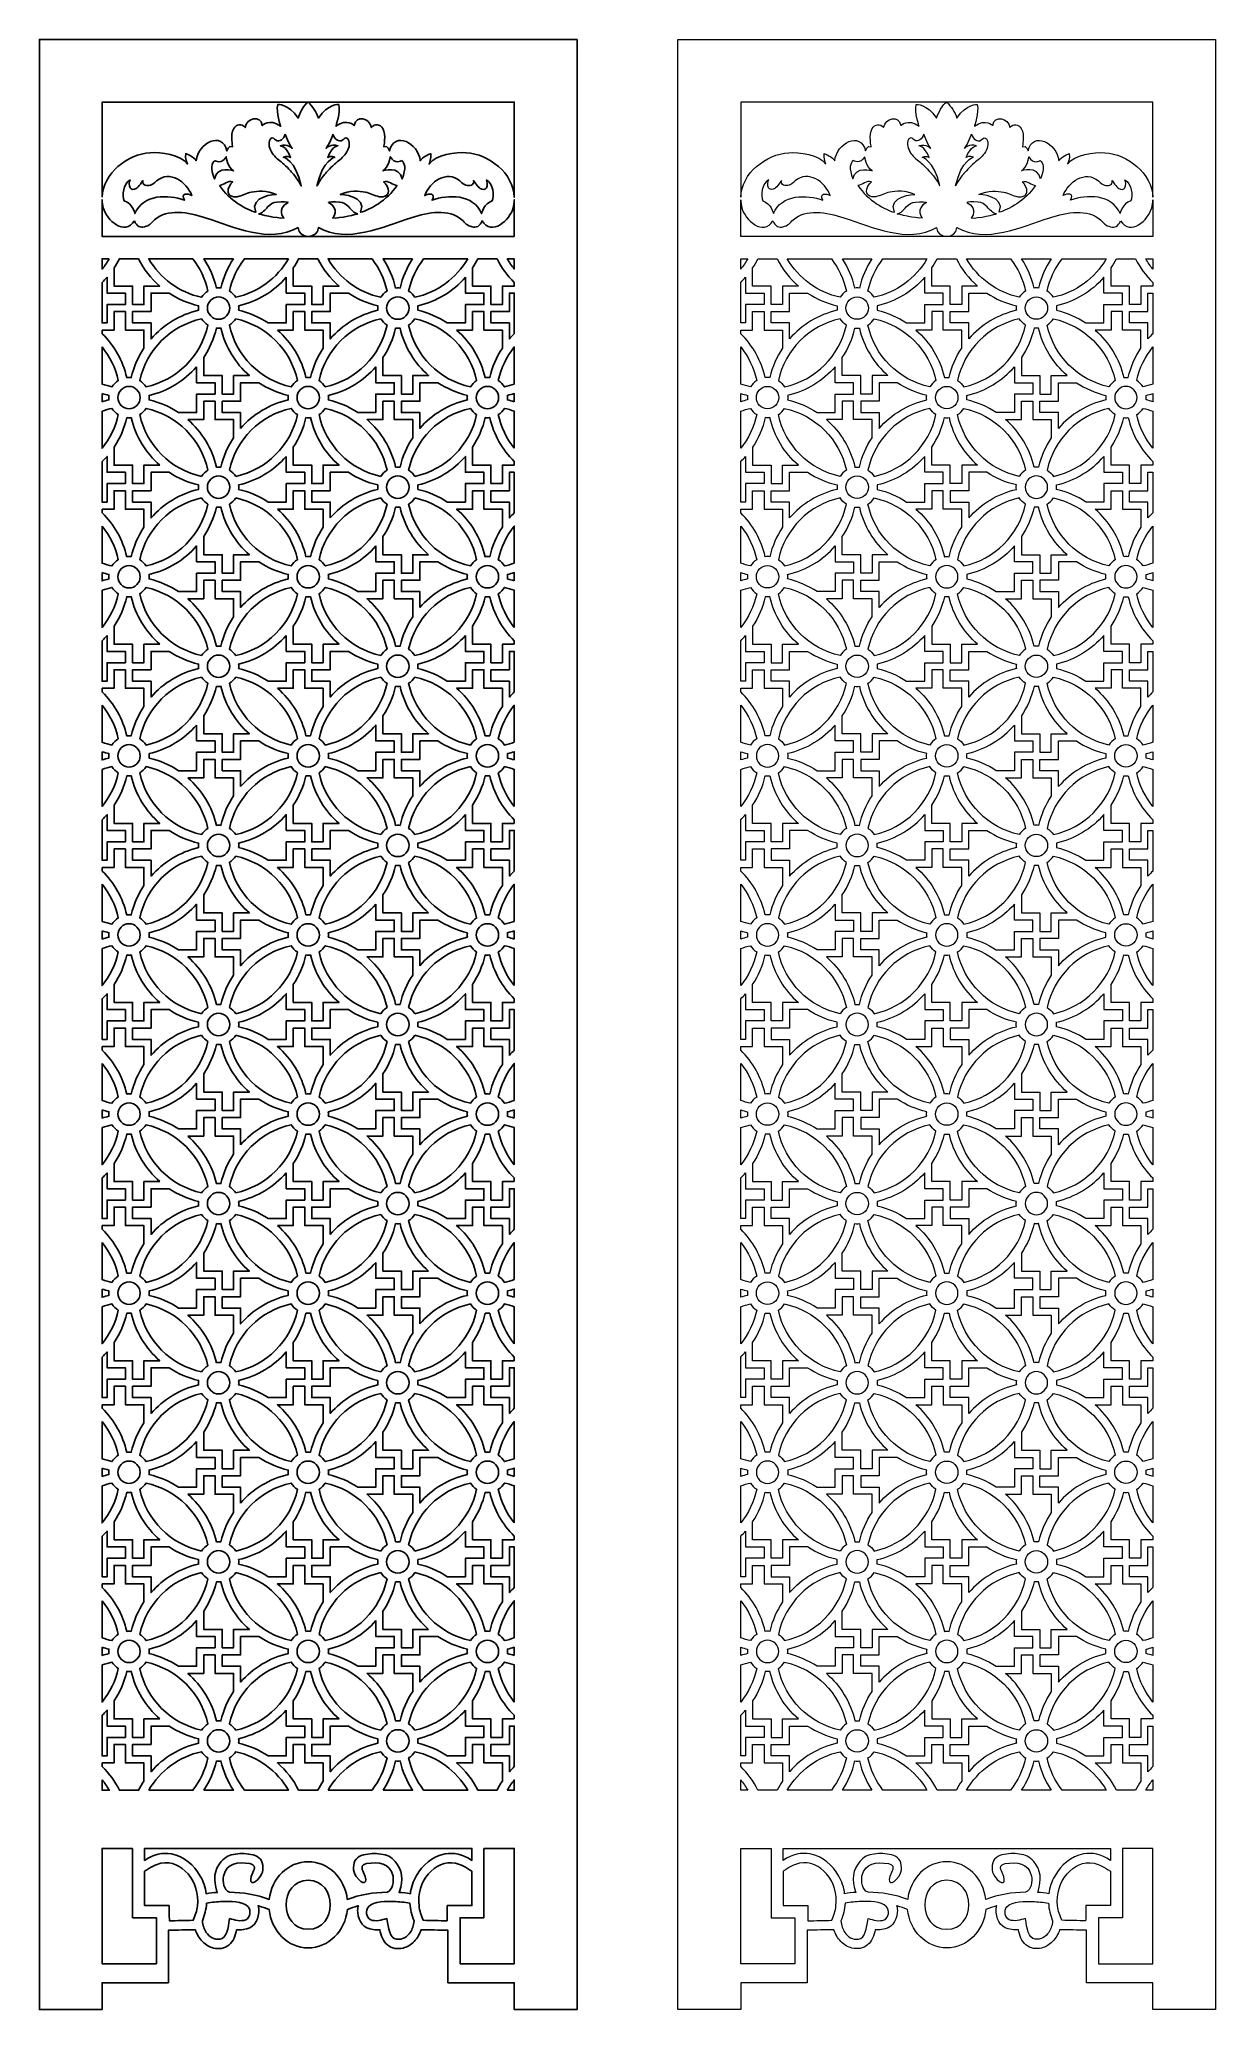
# Model space of a CAD drawing. Header units: centimetres. Extents: x -9.1 to 7, y -12.9 to 14.2.
import ezdxf

# ---------------------------------------------------------------- set-up
doc = ezdxf.new("R2010")
doc.units = ezdxf.units.CM
doc.header["$MEASUREMENT"] = 0
doc.layers.add('layer 1', color=7, linetype='Continuous')

msp = doc.modelspace()

# ---------------------------------------------------------------- linework, layer by layer
at = {"layer": 'layer 1', "color": 177}
msp.add_open_spline([(-1.73551, 14.17218), (-4.19861, 14.17218), (-6.66171, 14.17218), (-9.1248, 14.17218), (-9.1248, 14.17218), (-9.1248, 5.93996), (-9.1248, -2.29226), (-9.1248, -10.52447), (-9.1248, -10.52447), (-9.12479, -10.52447), (-9.12476, -10.52447), (-9.12475, -10.52447), (-9.12475, -10.52447), (-9.12475, -11.32362), (-9.12475, -12.12276), (-9.12475, -12.9219), (-9.12475, -12.9219), (-8.83738, -12.9219), (-8.55002, -12.9219), (-8.26266, -12.9219), (-8.26266, -12.9219), (-8.26266, -12.79874), (-8.26266, -12.67559), (-8.26266, -12.55244), (-8.26266, -12.55244), (-7.95869, -12.55244), (-7.65473, -12.55244), (-7.35076, -12.55244), (-7.35076, -12.55244), (-7.35076, -12.31178), (-7.35076, -12.07112), (-7.35076, -11.83046), (-7.35076, -11.83046), (-7.22779, -11.82801), (-7.10482, -11.82557), (-6.98184, -11.8231), (-6.98184, -11.8231), (-6.96001, -11.88537), (-6.93139, -11.93938), (-6.88388, -11.98704), (-6.88388, -11.98704), (-6.83735, -12.03371), (-6.78926, -12.06255), (-6.7328, -12.07569), (-6.7328, -12.07569), (-6.65806, -12.09307), (-6.57913, -12.0855), (-6.51912, -12.03316), (-6.51912, -12.03316), (-6.46106, -11.9825), (-6.42756, -11.90135), (-6.41553, -11.82395), (-6.41553, -11.82395), (-6.38118, -11.82742), (-6.35195, -11.82662), (-6.32439, -11.82267), (-6.32439, -11.82267), (-6.18686, -11.80299), (-6.12191, -11.71597), (-6.1103, -11.58474), (-6.1103, -11.58474), (-6.10745, -11.5526), (-6.10971, -11.52084), (-6.11993, -11.4929), (-6.11993, -11.4929), (-6.11777, -11.49344), (-6.11561, -11.49398), (-6.11345, -11.49452), (-6.11345, -11.49452), (-6.06492, -11.5113), (-6.01638, -11.52808), (-5.96786, -11.54486), (-5.96786, -11.54486), (-5.93874, -11.84222), (-5.70911, -12.07376), (-5.43013, -12.07376), (-5.43013, -12.07376), (-5.15115, -12.07376), (-4.92151, -11.84222), (-4.8924, -11.54486), (-4.8924, -11.54486), (-4.84387, -11.52808), (-4.79534, -11.5113), (-4.74681, -11.49452), (-4.74681, -11.49452), (-4.74465, -11.49398), (-4.74249, -11.49344), (-4.74032, -11.4929), (-4.74032, -11.4929), (-4.75054, -11.52084), (-4.75281, -11.5526), (-4.74995, -11.58474), (-4.74995, -11.58474), (-4.73835, -11.71597), (-4.67339, -11.80299), (-4.53587, -11.82267), (-4.53587, -11.82267), (-4.50831, -11.82662), (-4.47908, -11.82742), (-4.44473, -11.82395), (-4.44473, -11.82395), (-4.4327, -11.90135), (-4.3992, -11.9825), (-4.34113, -12.03316), (-4.34113, -12.03316), (-4.28112, -12.0855), (-4.20221, -12.09307), (-4.12746, -12.07569), (-4.12746, -12.07569), (-4.07098, -12.06255), (-4.02291, -12.03371), (-3.97639, -11.98704), (-3.97639, -11.98704), (-3.92886, -11.93938), (-3.90025, -11.88537), (-3.87841, -11.8231), (-3.87841, -11.8231), (-3.75544, -11.82557), (-3.63247, -11.82801), (-3.50949, -11.83046), (-3.50949, -11.83046), (-3.50949, -12.07112), (-3.50949, -12.31178), (-3.50949, -12.55244), (-3.50949, -12.55244), (-3.20553, -12.55244), (-2.90157, -12.55244), (-2.59759, -12.55244), (-2.59759, -12.55244), (-2.59759, -12.67559), (-2.59759, -12.79874), (-2.59759, -12.9219), (-2.59759, -12.9219), (-2.31023, -12.9219), (-2.02287, -12.9219), (-1.73551, -12.9219), (-1.73551, -12.9219), (-1.73551, -12.12276), (-1.73551, -11.32362), (-1.73551, -10.52447), (-1.73551, -10.52447), (-1.73551, -2.29226), (-1.73551, 5.93996), (-1.73551, 14.17218)], degree=3, knots=[0, 0, 0, 0, 0.02702703, 0.02702703, 0.02702703, 0.02702703, 0.05405405, 0.05405405, 0.05405405, 0.05405405, 0.08108108, 0.08108108, 0.08108108, 0.08108108, 0.10810811, 0.10810811, 0.10810811, 0.10810811, 0.13513514, 0.13513514, 0.13513514, 0.13513514, 0.16216216, 0.16216216, 0.16216216, 0.16216216, 0.18918919, 0.18918919, 0.18918919, 0.18918919, 0.21621622, 0.21621622, 0.21621622, 0.21621622, 0.24324324, 0.24324324, 0.24324324, 0.24324324, 0.27027027, 0.27027027, 0.27027027, 0.27027027, 0.2972973, 0.2972973, 0.2972973, 0.2972973, 0.32432432, 0.32432432, 0.32432432, 0.32432432, 0.35135135, 0.35135135, 0.35135135, 0.35135135, 0.37837838, 0.37837838, 0.37837838, 0.37837838, 0.40540541, 0.40540541, 0.40540541, 0.40540541, 0.43243243, 0.43243243, 0.43243243, 0.43243243, 0.45945946, 0.45945946, 0.45945946, 0.45945946, 0.48648649, 0.48648649, 0.48648649, 0.48648649, 0.51351351, 0.51351351, 0.51351351, 0.51351351, 0.54054054, 0.54054054, 0.54054054, 0.54054054, 0.56756757, 0.56756757, 0.56756757, 0.56756757, 0.59459459, 0.59459459, 0.59459459, 0.59459459, 0.62162162, 0.62162162, 0.62162162, 0.62162162, 0.64864865, 0.64864865, 0.64864865, 0.64864865, 0.67567568, 0.67567568, 0.67567568, 0.67567568, 0.7027027, 0.7027027, 0.7027027, 0.7027027, 0.72972973, 0.72972973, 0.72972973, 0.72972973, 0.75675676, 0.75675676, 0.75675676, 0.75675676, 0.78378378, 0.78378378, 0.78378378, 0.78378378, 0.81081081, 0.81081081, 0.81081081, 0.81081081, 0.83783784, 0.83783784, 0.83783784, 0.83783784, 0.86486486, 0.86486486, 0.86486486, 0.86486486, 0.89189189, 0.89189189, 0.89189189, 0.89189189, 0.91891892, 0.91891892, 0.91891892, 0.91891892, 0.94594595, 0.94594595, 0.94594595, 0.94594595, 1, 1, 1, 1], dxfattribs=at)
at = {"layer": 'layer 1', "color": 242, "lineweight": 9}
for points, knots in [([(7.04084, 14.17218), (4.57774, 14.17218), (2.11464, 14.17218), (-0.34845, 14.17218), (-0.34845, 14.17218), (-0.34845, 5.93996), (-0.34845, -2.29226), (-0.34845, -10.52447), (-0.34845, -10.52447), (-0.34844, -10.52447), (-0.34841, -10.52447), (-0.3484, -10.52447), (-0.3484, -10.52447), (-0.3484, -11.32362), (-0.3484, -12.12276), (-0.3484, -12.9219), (-0.3484, -12.9219), (-0.06103, -12.9219), (0.22633, -12.9219), (0.51369, -12.9219), (0.51369, -12.9219), (0.51369, -12.79874), (0.51369, -12.67559), (0.51369, -12.55244), (0.51369, -12.55244), (0.81766, -12.55244), (1.12162, -12.55244), (1.42559, -12.55244), (1.42559, -12.55244), (1.42559, -12.31178), (1.42559, -12.07112), (1.42559, -11.83046), (1.42559, -11.83046), (1.54856, -11.82801), (1.67153, -11.82557), (1.79451, -11.8231), (1.79451, -11.8231), (1.81634, -11.88537), (1.84496, -11.93938), (1.89247, -11.98704), (1.89247, -11.98704), (1.939, -12.03371), (1.98709, -12.06255), (2.04355, -12.07569), (2.04355, -12.07569), (2.11829, -12.09307), (2.19722, -12.0855), (2.25723, -12.03316), (2.25723, -12.03316), (2.31529, -11.9825), (2.34879, -11.90135), (2.36082, -11.82395), (2.36082, -11.82395), (2.39517, -11.82742), (2.4244, -11.82662), (2.45196, -11.82267), (2.45196, -11.82267), (2.58949, -11.80299), (2.65444, -11.71597), (2.66605, -11.58474), (2.66605, -11.58474), (2.6689, -11.5526), (2.66664, -11.52084), (2.65642, -11.4929), (2.65642, -11.4929), (2.65858, -11.49344), (2.66074, -11.49398), (2.6629, -11.49452), (2.6629, -11.49452), (2.71143, -11.5113), (2.75997, -11.52808), (2.80849, -11.54486), (2.80849, -11.54486), (2.83761, -11.84222), (3.06724, -12.07376), (3.34622, -12.07376), (3.34622, -12.07376), (3.6252, -12.07376), (3.85484, -11.84222), (3.88395, -11.54486), (3.88395, -11.54486), (3.93248, -11.52808), (3.98101, -11.5113), (4.02954, -11.49452), (4.02954, -11.49452), (4.0317, -11.49398), (4.03386, -11.49344), (4.03603, -11.4929), (4.03603, -11.4929), (4.02581, -11.52084), (4.02354, -11.5526), (4.0264, -11.58474), (4.0264, -11.58474), (4.038, -11.71597), (4.10296, -11.80299), (4.24048, -11.82267), (4.24048, -11.82267), (4.26804, -11.82662), (4.29727, -11.82742), (4.33162, -11.82395), (4.33162, -11.82395), (4.34365, -11.90135), (4.37715, -11.9825), (4.43522, -12.03316), (4.43522, -12.03316), (4.49523, -12.0855), (4.57414, -12.09307), (4.64889, -12.07569), (4.64889, -12.07569), (4.70537, -12.06255), (4.75344, -12.03371), (4.79996, -11.98704), (4.79996, -11.98704), (4.84749, -11.93938), (4.8761, -11.88537), (4.89794, -11.8231), (4.89794, -11.8231), (5.02091, -11.82557), (5.14388, -11.82801), (5.26686, -11.83046), (5.26686, -11.83046), (5.26686, -12.07112), (5.26686, -12.31178), (5.26686, -12.55244), (5.26686, -12.55244), (5.57082, -12.55244), (5.87478, -12.55244), (6.17876, -12.55244), (6.17876, -12.55244), (6.17876, -12.67559), (6.17876, -12.79874), (6.17876, -12.9219), (6.17876, -12.9219), (6.46612, -12.9219), (6.75348, -12.9219), (7.04084, -12.9219), (7.04084, -12.9219), (7.04084, -12.12276), (7.04084, -11.32362), (7.04084, -10.52447), (7.04084, -10.52447), (7.04084, -2.29226), (7.04084, 5.93996), (7.04084, 14.17218)], [0, 0, 0, 0, 0.02702703, 0.02702703, 0.02702703, 0.02702703, 0.05405405, 0.05405405, 0.05405405, 0.05405405, 0.08108108, 0.08108108, 0.08108108, 0.08108108, 0.10810811, 0.10810811, 0.10810811, 0.10810811, 0.13513514, 0.13513514, 0.13513514, 0.13513514, 0.16216216, 0.16216216, 0.16216216, 0.16216216, 0.18918919, 0.18918919, 0.18918919, 0.18918919, 0.21621622, 0.21621622, 0.21621622, 0.21621622, 0.24324324, 0.24324324, 0.24324324, 0.24324324, 0.27027027, 0.27027027, 0.27027027, 0.27027027, 0.2972973, 0.2972973, 0.2972973, 0.2972973, 0.32432432, 0.32432432, 0.32432432, 0.32432432, 0.35135135, 0.35135135, 0.35135135, 0.35135135, 0.37837838, 0.37837838, 0.37837838, 0.37837838, 0.40540541, 0.40540541, 0.40540541, 0.40540541, 0.43243243, 0.43243243, 0.43243243, 0.43243243, 0.45945946, 0.45945946, 0.45945946, 0.45945946, 0.48648649, 0.48648649, 0.48648649, 0.48648649, 0.51351351, 0.51351351, 0.51351351, 0.51351351, 0.54054054, 0.54054054, 0.54054054, 0.54054054, 0.56756757, 0.56756757, 0.56756757, 0.56756757, 0.59459459, 0.59459459, 0.59459459, 0.59459459, 0.62162162, 0.62162162, 0.62162162, 0.62162162, 0.64864865, 0.64864865, 0.64864865, 0.64864865, 0.67567568, 0.67567568, 0.67567568, 0.67567568, 0.7027027, 0.7027027, 0.7027027, 0.7027027, 0.72972973, 0.72972973, 0.72972973, 0.72972973, 0.75675676, 0.75675676, 0.75675676, 0.75675676, 0.78378378, 0.78378378, 0.78378378, 0.78378378, 0.81081081, 0.81081081, 0.81081081, 0.81081081, 0.83783784, 0.83783784, 0.83783784, 0.83783784, 0.86486486, 0.86486486, 0.86486486, 0.86486486, 0.89189189, 0.89189189, 0.89189189, 0.89189189, 0.91891892, 0.91891892, 0.91891892, 0.91891892, 0.94594595, 0.94594595, 0.94594595, 0.94594595, 1, 1, 1, 1]), ([(0.51363, 12.0004), (0.51363, 12.43696), (0.51363, 12.87353), (0.51363, 13.31009), (0.51363, 13.31009), (1.45781, 13.31009), (2.402, 13.31009), (3.34618, 13.31009), (3.34618, 13.31009), (3.28732, 13.28304), (3.22741, 13.15303), (3.20582, 13.08929), (3.20582, 13.08929), (3.07531, 13.29329), (2.92708, 13.27586), (2.92708, 13.27586), (2.92708, 13.27586), (2.90078, 13.17069), (2.96565, 12.97694), (2.96565, 12.97694), (2.96565, 12.97694), (2.80961, 13.09319), (2.71492, 12.98801), (2.71492, 12.98801), (2.71492, 12.98801), (2.68865, 13.14284), (2.50263, 13.09111), (2.47725, 12.96056), (2.47725, 12.96056), (2.43414, 13.02256), (2.35603, 13.00443), (2.32213, 12.94607), (2.32213, 12.94607), (2.2713, 12.85855), (2.30743, 12.69556), (2.30743, 12.69556), (2.30743, 12.69556), (2.24752, 12.72286), (2.22963, 12.63815), (2.22963, 12.63815), (2.22963, 12.63815), (2.16177, 12.91994), (1.83275, 12.74558), (1.80583, 12.50296), (1.80583, 12.50296), (1.78837, 12.55195), (1.66229, 12.60298), (1.66229, 12.60298), (1.66229, 12.60298), (1.64871, 12.53765), (1.68556, 12.45805), (1.68556, 12.45805), (1.68556, 12.45805), (1.59629, 12.58556), (1.31489, 12.62411), (1.17393, 12.61435), (1.17393, 12.61435), (0.86305, 12.59283), (0.52515, 12.33315), (0.51363, 12.0004)], [0, 0, 0, 0, 0.0625, 0.0625, 0.0625, 0.0625, 0.125, 0.125, 0.125, 0.125, 0.1875, 0.1875, 0.1875, 0.1875, 0.25, 0.25, 0.25, 0.25, 0.3125, 0.3125, 0.3125, 0.3125, 0.375, 0.375, 0.375, 0.375, 0.4375, 0.4375, 0.4375, 0.4375, 0.5, 0.5, 0.5, 0.5, 0.5625, 0.5625, 0.5625, 0.5625, 0.625, 0.625, 0.625, 0.625, 0.6875, 0.6875, 0.6875, 0.6875, 0.75, 0.75, 0.75, 0.75, 0.8125, 0.8125, 0.8125, 0.8125, 0.875, 0.875, 0.875, 0.875, 1, 1, 1, 1]), ([(3.3462, 13.31009), (4.29038, 13.31009), (5.23457, 13.31009), (6.17876, 13.31009), (6.17876, 13.31009), (6.17876, 12.87353), (6.17876, 12.43698), (6.17876, 12.00042), (6.17876, 12.00042), (6.16722, 12.33315), (5.82933, 12.59283), (5.51845, 12.61435), (5.51845, 12.61435), (5.37749, 12.62411), (5.09609, 12.58556), (5.00682, 12.45805), (5.00682, 12.45805), (5.00682, 12.45805), (5.04368, 12.53765), (5.03009, 12.60298), (5.03009, 12.60298), (5.03009, 12.60298), (4.90401, 12.55195), (4.88656, 12.50296), (4.88656, 12.50296), (4.85964, 12.74558), (4.53061, 12.91994), (4.46276, 12.63815), (4.46276, 12.63815), (4.46276, 12.63815), (4.44487, 12.72286), (4.38494, 12.69556), (4.38494, 12.69556), (4.38494, 12.69556), (4.42109, 12.85855), (4.37025, 12.94607), (4.37025, 12.94607), (4.33637, 13.00443), (4.25824, 13.02256), (4.21512, 12.96056), (4.21512, 12.96056), (4.18975, 13.09111), (4.00373, 13.14284), (3.97746, 12.98801), (3.97746, 12.98801), (3.97746, 12.98801), (3.88277, 13.09319), (3.72672, 12.97694), (3.72672, 12.97694), (3.72672, 12.97694), (3.7916, 13.17069), (3.7653, 13.27586), (3.7653, 13.27586), (3.7653, 13.27586), (3.61707, 13.29329), (3.48656, 13.08929), (3.48656, 13.08929), (3.45648, 13.1781), (3.40781, 13.24346), (3.3462, 13.31009)], [0, 0, 0, 0, 0.0625, 0.0625, 0.0625, 0.0625, 0.125, 0.125, 0.125, 0.125, 0.1875, 0.1875, 0.1875, 0.1875, 0.25, 0.25, 0.25, 0.25, 0.3125, 0.3125, 0.3125, 0.3125, 0.375, 0.375, 0.375, 0.375, 0.4375, 0.4375, 0.4375, 0.4375, 0.5, 0.5, 0.5, 0.5, 0.5625, 0.5625, 0.5625, 0.5625, 0.625, 0.625, 0.625, 0.625, 0.6875, 0.6875, 0.6875, 0.6875, 0.75, 0.75, 0.75, 0.75, 0.8125, 0.8125, 0.8125, 0.8125, 0.875, 0.875, 0.875, 0.875, 1, 1, 1, 1]), ([(3.03102, 12.86751), (3.03102, 12.86751), (3.08003, 12.73193), (3.12624, 12.67297), (3.12624, 12.67297), (3.12624, 12.67297), (3.05903, 12.74665), (2.96241, 12.70981), (2.96241, 12.70981), (2.96241, 12.70981), (3.04222, 12.70981), (3.10384, 12.54919), (3.10384, 12.54919), (3.10384, 12.54919), (3.05063, 12.57719), (3.00581, 12.55213), (3.00581, 12.55213), (3.00581, 12.55213), (3.16825, 12.51971), (3.25088, 12.15719), (3.25088, 12.15719), (3.25088, 12.15719), (3.19625, 12.26034), (3.14304, 12.3193), (3.14304, 12.3193), (3.14304, 12.3193), (3.07577, 12.39474), (3.01106, 12.45524), (3.01106, 12.45524), (2.96415, 12.49908), (2.91103, 12.53246), (2.87025, 12.58358), (2.87025, 12.58358), (2.82559, 12.63962), (2.79364, 12.71053), (2.81325, 12.77772), (2.81325, 12.77772), (2.81688, 12.79017), (2.82313, 12.80383), (2.8337, 12.81116), (2.8337, 12.81116), (2.86044, 12.82965), (2.87813, 12.80185), (2.8978, 12.78908), (2.8978, 12.78908), (2.95345, 12.75291), (3.01084, 12.8025), (3.03102, 12.86751)], [0, 0, 0, 0, 0.07692308, 0.07692308, 0.07692308, 0.07692308, 0.15384615, 0.15384615, 0.15384615, 0.15384615, 0.23076923, 0.23076923, 0.23076923, 0.23076923, 0.30769231, 0.30769231, 0.30769231, 0.30769231, 0.38461538, 0.38461538, 0.38461538, 0.38461538, 0.46153846, 0.46153846, 0.46153846, 0.46153846, 0.53846154, 0.53846154, 0.53846154, 0.53846154, 0.61538462, 0.61538462, 0.61538462, 0.61538462, 0.69230769, 0.69230769, 0.69230769, 0.69230769, 0.76923077, 0.76923077, 0.76923077, 0.76923077, 0.84615385, 0.84615385, 0.84615385, 0.84615385, 1, 1, 1, 1]), ([(3.68647, 12.86751), (3.68647, 12.86751), (3.63747, 12.73193), (3.59125, 12.67297), (3.59125, 12.67297), (3.59125, 12.67297), (3.65847, 12.74665), (3.75509, 12.70981), (3.75509, 12.70981), (3.75509, 12.70981), (3.67528, 12.70981), (3.61365, 12.54919), (3.61365, 12.54919), (3.61365, 12.54919), (3.66687, 12.57719), (3.71169, 12.55213), (3.71169, 12.55213), (3.71169, 12.55213), (3.54925, 12.51971), (3.46661, 12.15719), (3.46661, 12.15719), (3.46661, 12.15719), (3.52124, 12.26034), (3.57444, 12.3193), (3.57444, 12.3193), (3.57444, 12.3193), (3.64172, 12.39474), (3.70643, 12.45524), (3.70643, 12.45524), (3.75335, 12.49908), (3.80647, 12.53246), (3.84724, 12.58358), (3.84724, 12.58358), (3.8919, 12.63962), (3.92386, 12.71053), (3.90424, 12.77772), (3.90424, 12.77772), (3.90061, 12.79017), (3.89437, 12.80383), (3.88379, 12.81116), (3.88379, 12.81116), (3.85707, 12.82965), (3.83937, 12.80185), (3.81969, 12.78908), (3.81969, 12.78908), (3.76404, 12.75291), (3.70666, 12.8025), (3.68647, 12.86751)], [0, 0, 0, 0, 0.07692308, 0.07692308, 0.07692308, 0.07692308, 0.15384615, 0.15384615, 0.15384615, 0.15384615, 0.23076923, 0.23076923, 0.23076923, 0.23076923, 0.30769231, 0.30769231, 0.30769231, 0.30769231, 0.38461538, 0.38461538, 0.38461538, 0.38461538, 0.46153846, 0.46153846, 0.46153846, 0.46153846, 0.53846154, 0.53846154, 0.53846154, 0.53846154, 0.61538462, 0.61538462, 0.61538462, 0.61538462, 0.69230769, 0.69230769, 0.69230769, 0.69230769, 0.76923077, 0.76923077, 0.76923077, 0.76923077, 0.84615385, 0.84615385, 0.84615385, 0.84615385, 1, 1, 1, 1]), ([(2.06469, 12.50496), (2.06469, 12.50496), (2.15838, 12.4471), (2.21836, 12.55755), (2.21836, 12.55755), (2.21836, 12.55755), (2.23834, 12.41424), (2.3208, 12.36428), (2.3208, 12.36428), (2.3208, 12.36428), (2.09467, 12.44316), (2.05719, 12.25383), (2.05719, 12.25383), (1.99706, 12.39778), (2.01702, 12.48279), (2.06469, 12.50496)], [0, 0, 0, 0, 0.2, 0.2, 0.2, 0.2, 0.4, 0.4, 0.4, 0.4, 0.6, 0.6, 0.6, 0.6, 1, 1, 1, 1]), ([(4.6277, 12.50496), (4.6277, 12.50496), (4.534, 12.4471), (4.47403, 12.55755), (4.47403, 12.55755), (4.47403, 12.55755), (4.45404, 12.41424), (4.37158, 12.36428), (4.37158, 12.36428), (4.37158, 12.36428), (4.59771, 12.44316), (4.63519, 12.25383), (4.63519, 12.25383), (4.69534, 12.39778), (4.67538, 12.48279), (4.6277, 12.50496)], [0, 0, 0, 0, 0.2, 0.2, 0.2, 0.2, 0.4, 0.4, 0.4, 0.4, 0.6, 0.6, 0.6, 0.6, 1, 1, 1, 1]), ([(0.9019, 12.24071), (0.9019, 12.24071), (0.87622, 12.20692), (0.88839, 12.15871), (0.88839, 12.15871), (0.89812, 12.12013), (0.91656, 12.09647), (0.95801, 12.11111), (0.95801, 12.11111), (0.98606, 12.12103), (1.02536, 12.15162), (1.07397, 12.2317), (1.07397, 12.2317), (1.05871, 12.16403), (1.13483, 12.15326), (1.17818, 12.16835), (1.17818, 12.16835), (1.20113, 12.17633), (1.23028, 12.19306), (1.26143, 12.22729), (1.26143, 12.22729), (1.44463, 12.37539), (1.67375, 12.21898), (1.74583, 12.02516), (1.74583, 12.02516), (1.68982, 12.06133), (1.58863, 12.05616), (1.6436, 11.96129), (1.6436, 11.96129), (1.42493, 12.04068), (1.07519, 12.04876), (0.9643, 11.77647), (0.9643, 11.77647), (0.9643, 11.77647), (0.92979, 11.92436), (0.81637, 11.95031), (0.81637, 11.95031), (0.78632, 12.02449), (0.80058, 12.18949), (0.9019, 12.24071)], [0, 0, 0, 0, 0.09090909, 0.09090909, 0.09090909, 0.09090909, 0.18181818, 0.18181818, 0.18181818, 0.18181818, 0.27272727, 0.27272727, 0.27272727, 0.27272727, 0.36363636, 0.36363636, 0.36363636, 0.36363636, 0.45454545, 0.45454545, 0.45454545, 0.45454545, 0.54545455, 0.54545455, 0.54545455, 0.54545455, 0.63636364, 0.63636364, 0.63636364, 0.63636364, 0.72727273, 0.72727273, 0.72727273, 0.72727273, 0.81818182, 0.81818182, 0.81818182, 0.81818182, 1, 1, 1, 1]), ([(2.12465, 12.16312), (2.18402, 12.16833), (2.24336, 12.2392), (2.30956, 12.21308), (2.30956, 12.21308), (2.30997, 12.21339), (2.25937, 12.17127), (2.24663, 12.11438), (2.24663, 12.11438), (2.22743, 12.02867), (2.29796, 11.99703), (2.37088, 12.00915), (2.37088, 12.00915), (2.43702, 12.02015), (2.49399, 12.05959), (2.56314, 12.07228), (2.56314, 12.07228), (2.64809, 12.08786), (2.77856, 12.09591), (2.90623, 12.0411), (2.90623, 12.0411), (2.90623, 12.0411), (2.52781, 12.02661), (2.62585, 11.79492), (2.62585, 11.79492), (2.50371, 11.8273), (2.265, 11.95414), (2.12465, 12.16312)], [0, 0, 0, 0, 0.125, 0.125, 0.125, 0.125, 0.25, 0.25, 0.25, 0.25, 0.375, 0.375, 0.375, 0.375, 0.5, 0.5, 0.5, 0.5, 0.625, 0.625, 0.625, 0.625, 0.75, 0.75, 0.75, 0.75, 1, 1, 1, 1]), ([(4.56773, 12.16312), (4.50837, 12.16833), (4.44902, 12.2392), (4.38282, 12.21308), (4.38282, 12.21308), (4.38241, 12.21339), (4.43301, 12.17127), (4.44576, 12.11438), (4.44576, 12.11438), (4.46496, 12.02867), (4.39441, 11.99703), (4.32151, 12.00915), (4.32151, 12.00915), (4.25536, 12.02015), (4.1984, 12.05959), (4.12923, 12.07228), (4.12923, 12.07228), (4.04429, 12.08786), (3.91382, 12.09591), (3.78616, 12.0411), (3.78616, 12.0411), (3.78616, 12.0411), (4.16457, 12.02661), (4.06653, 11.79492), (4.06653, 11.79492), (4.18867, 11.8273), (4.42738, 11.95414), (4.56773, 12.16312)], [0, 0, 0, 0, 0.125, 0.125, 0.125, 0.125, 0.25, 0.25, 0.25, 0.25, 0.375, 0.375, 0.375, 0.375, 0.5, 0.5, 0.5, 0.5, 0.625, 0.625, 0.625, 0.625, 0.75, 0.75, 0.75, 0.75, 1, 1, 1, 1]), ([(5.79048, 12.24071), (5.79048, 12.24071), (5.81617, 12.20692), (5.80399, 12.15871), (5.80399, 12.15871), (5.79425, 12.12013), (5.77582, 12.09647), (5.73437, 12.11111), (5.73437, 12.11111), (5.70633, 12.12103), (5.66702, 12.15162), (5.61842, 12.2317), (5.61842, 12.2317), (5.63367, 12.16403), (5.55756, 12.15326), (5.5142, 12.16835), (5.5142, 12.16835), (5.49126, 12.17633), (5.4621, 12.19306), (5.43095, 12.22729), (5.43095, 12.22729), (5.24776, 12.37539), (5.01863, 12.21898), (4.94655, 12.02516), (4.94655, 12.02516), (5.00256, 12.06133), (5.10375, 12.05616), (5.04878, 11.96129), (5.04878, 11.96129), (5.26745, 12.04068), (5.61719, 12.04876), (5.72808, 11.77647), (5.72808, 11.77647), (5.72808, 11.77647), (5.76259, 11.92436), (5.87601, 11.95031), (5.87601, 11.95031), (5.90606, 12.02449), (5.8918, 12.18949), (5.79048, 12.24071)], [0, 0, 0, 0, 0.09090909, 0.09090909, 0.09090909, 0.09090909, 0.18181818, 0.18181818, 0.18181818, 0.18181818, 0.27272727, 0.27272727, 0.27272727, 0.27272727, 0.36363636, 0.36363636, 0.36363636, 0.36363636, 0.45454545, 0.45454545, 0.45454545, 0.45454545, 0.54545455, 0.54545455, 0.54545455, 0.54545455, 0.63636364, 0.63636364, 0.63636364, 0.63636364, 0.72727273, 0.72727273, 0.72727273, 0.72727273, 0.81818182, 0.81818182, 0.81818182, 0.81818182, 1, 1, 1, 1]), ([(0.95691, 11.67925), (0.82683, 11.45738), (0.57085, 11.69181), (0.5297, 11.8538), (0.5297, 11.8538), (0.52002, 11.89193), (0.51484, 11.92946), (0.51363, 11.96621), (0.51363, 11.96621), (0.51363, 11.7984), (0.51363, 11.63058), (0.51363, 11.46277), (0.51363, 11.46277), (2.402, 11.46277), (4.29038, 11.46277), (6.17876, 11.46277), (6.17876, 11.46277), (6.17876, 11.63053), (6.17876, 11.7983), (6.17876, 11.96606), (6.17876, 11.96606), (6.17754, 11.92937), (6.17234, 11.89188), (6.16268, 11.8538), (6.16268, 11.8538), (6.12154, 11.69181), (5.86555, 11.45738), (5.73547, 11.67925), (5.73547, 11.67925), (5.7057, 11.59552), (5.65039, 11.5828), (5.59763, 11.59447), (5.59763, 11.59447), (5.52331, 11.61091), (5.50842, 11.647), (5.45711, 11.6914), (5.45711, 11.6914), (5.27957, 11.84503), (5.00067, 11.79742), (4.76072, 11.72022), (4.76072, 11.72022), (4.36483, 11.59285), (3.88562, 11.36021), (3.48594, 11.58459), (3.48594, 11.58459), (3.47619, 11.42217), (3.21619, 11.42217), (3.20646, 11.58459), (3.20646, 11.58459), (2.80676, 11.36021), (2.32756, 11.59285), (1.93168, 11.72022), (1.93168, 11.72022), (1.69171, 11.79742), (1.41282, 11.84503), (1.23529, 11.6914), (1.23529, 11.6914), (1.18396, 11.647), (1.16907, 11.61091), (1.09475, 11.59447), (1.09475, 11.59447), (1.04199, 11.5828), (0.98669, 11.59552), (0.95691, 11.67925)], [0, 0, 0, 0, 0.05882353, 0.05882353, 0.05882353, 0.05882353, 0.11764706, 0.11764706, 0.11764706, 0.11764706, 0.17647059, 0.17647059, 0.17647059, 0.17647059, 0.23529412, 0.23529412, 0.23529412, 0.23529412, 0.29411765, 0.29411765, 0.29411765, 0.29411765, 0.35294118, 0.35294118, 0.35294118, 0.35294118, 0.41176471, 0.41176471, 0.41176471, 0.41176471, 0.47058824, 0.47058824, 0.47058824, 0.47058824, 0.52941176, 0.52941176, 0.52941176, 0.52941176, 0.58823529, 0.58823529, 0.58823529, 0.58823529, 0.64705882, 0.64705882, 0.64705882, 0.64705882, 0.70588235, 0.70588235, 0.70588235, 0.70588235, 0.76470588, 0.76470588, 0.76470588, 0.76470588, 0.82352941, 0.82352941, 0.82352941, 0.82352941, 0.88235294, 0.88235294, 0.88235294, 0.88235294, 1, 1, 1, 1]), ([(2.66378, 11.7739), (2.66378, 11.7739), (2.92079, 11.70457), (3.01086, 11.71726), (3.01086, 11.71726), (3.01086, 11.71726), (2.90212, 11.83748), (3.06906, 11.9311), (3.06906, 11.9311), (3.06906, 11.9311), (2.99414, 11.94881), (2.91642, 11.93603), (2.91642, 11.93603), (2.86412, 11.92743), (2.8248, 11.90719), (2.78862, 11.8677), (2.78862, 11.8677), (2.75143, 11.82711), (2.7202, 11.78222), (2.66378, 11.7739)], [0, 0, 0, 0, 0.16666667, 0.16666667, 0.16666667, 0.16666667, 0.33333333, 0.33333333, 0.33333333, 0.33333333, 0.5, 0.5, 0.5, 0.5, 0.66666667, 0.66666667, 0.66666667, 0.66666667, 1, 1, 1, 1]), ([(4.0286, 11.7739), (4.0286, 11.7739), (3.77159, 11.70457), (3.68152, 11.71726), (3.68152, 11.71726), (3.68152, 11.71726), (3.79026, 11.83748), (3.62332, 11.9311), (3.62332, 11.9311), (3.62332, 11.9311), (3.69826, 11.94881), (3.77596, 11.93603), (3.77596, 11.93603), (3.82828, 11.92743), (3.86758, 11.90719), (3.90376, 11.8677), (3.90376, 11.8677), (3.94095, 11.82711), (3.97219, 11.78222), (4.0286, 11.7739)], [0, 0, 0, 0, 0.16666667, 0.16666667, 0.16666667, 0.16666667, 0.33333333, 0.33333333, 0.33333333, 0.33333333, 0.5, 0.5, 0.5, 0.5, 0.66666667, 0.66666667, 0.66666667, 0.66666667, 1, 1, 1, 1]), ([(0.6114, 11.15488), (0.57882, 11.15488), (0.54622, 11.15488), (0.51363, 11.15488), (0.51363, 11.15488), (0.51363, 11.10748), (0.51363, 11.06007), (0.51363, 11.01266), (0.51363, 11.01266), (0.54975, 11.05733), (0.58246, 11.10487), (0.6114, 11.15488)], [0, 0, 0, 0, 0.25, 0.25, 0.25, 0.25, 0.5, 0.5, 0.5, 0.5, 1, 1, 1, 1]), ([(1.0147, 11.15488), (0.92696, 11.15488), (0.83921, 11.15488), (0.75147, 11.15488), (0.75147, 11.15488), (0.72944, 11.1113), (0.70492, 11.06919), (0.67807, 11.02876), (0.67807, 11.02876), (0.67807, 10.9459), (0.67807, 10.86305), (0.67807, 10.78018), (0.67807, 10.78018), (0.76269, 10.78018), (0.8473, 10.78019), (0.9319, 10.78019), (0.9319, 10.78019), (0.9319, 10.69558), (0.9319, 10.61096), (0.9319, 10.52635), (0.9319, 10.52635), (0.98397, 10.52635), (1.03605, 10.52635), (1.08812, 10.52635), (1.08812, 10.52635), (1.08812, 10.57841), (1.08812, 10.63048), (1.08812, 10.68255), (1.08812, 10.68255), (1.08812, 10.68255), (1.08812, 10.68255), (1.08812, 10.68255), (1.08812, 10.68255), (1.08812, 10.7151), (1.08812, 10.74764), (1.08812, 10.78019), (1.08812, 10.78019), (1.16082, 10.78019), (1.23352, 10.78019), (1.30621, 10.78019), (1.30621, 10.78019), (1.18641, 10.88454), (1.08699, 11.01169), (1.0147, 11.15488)], [0, 0, 0, 0, 0.08333333, 0.08333333, 0.08333333, 0.08333333, 0.16666667, 0.16666667, 0.16666667, 0.16666667, 0.25, 0.25, 0.25, 0.25, 0.33333333, 0.33333333, 0.33333333, 0.33333333, 0.41666667, 0.41666667, 0.41666667, 0.41666667, 0.5, 0.5, 0.5, 0.5, 0.58333333, 0.58333333, 0.58333333, 0.58333333, 0.66666667, 0.66666667, 0.66666667, 0.66666667, 0.75, 0.75, 0.75, 0.75, 0.83333333, 0.83333333, 0.83333333, 0.83333333, 1, 1, 1, 1]), ([(1.76026, 11.15488), (1.55844, 11.15488), (1.35662, 11.15488), (1.15479, 11.15488), (1.15479, 11.15488), (1.30889, 10.88859), (1.57058, 10.69232), (1.88043, 10.62562), (1.88043, 10.62562), (1.90241, 10.66031), (1.93188, 10.68978), (1.96656, 10.71175), (1.96656, 10.71175), (1.93121, 10.87593), (1.8595, 11.02657), (1.76026, 11.15488)], [0, 0, 0, 0, 0.2, 0.2, 0.2, 0.2, 0.4, 0.4, 0.4, 0.4, 0.6, 0.6, 0.6, 0.6, 1, 1, 1, 1]), ([(2.3177, 11.15488), (2.18235, 11.15488), (2.04701, 11.15488), (1.91165, 11.15488), (1.91165, 11.15488), (1.99138, 11.03407), (2.0504, 10.89839), (2.08365, 10.75289), (2.08365, 10.75289), (2.09383, 10.75403), (2.10416, 10.75463), (2.11464, 10.75463), (2.11464, 10.75463), (2.12511, 10.75463), (2.13546, 10.75403), (2.14564, 10.75289), (2.14564, 10.75289), (2.17888, 10.8984), (2.23795, 11.03406), (2.3177, 11.15488)], [0, 0, 0, 0, 0.16666667, 0.16666667, 0.16666667, 0.16666667, 0.33333333, 0.33333333, 0.33333333, 0.33333333, 0.5, 0.5, 0.5, 0.5, 0.66666667, 0.66666667, 0.66666667, 0.66666667, 1, 1, 1, 1]), ([(3.0745, 11.15488), (2.87268, 11.15488), (2.67086, 11.15488), (2.46903, 11.15488), (2.46903, 11.15488), (2.3698, 11.02657), (2.29807, 10.87593), (2.26272, 10.71175), (2.26272, 10.71175), (2.29741, 10.68978), (2.32688, 10.66031), (2.34885, 10.62562), (2.34885, 10.62562), (2.6587, 10.69232), (2.92041, 10.88859), (3.0745, 11.15488)], [0, 0, 0, 0, 0.2, 0.2, 0.2, 0.2, 0.4, 0.4, 0.4, 0.4, 0.6, 0.6, 0.6, 0.6, 1, 1, 1, 1]), ([(3.47781, 11.15488), (3.39005, 11.15488), (3.30231, 11.15488), (3.21456, 11.15488), (3.21456, 11.15488), (3.19255, 11.1113), (3.16801, 11.06919), (3.14117, 11.02876), (3.14117, 11.02876), (3.14117, 10.9459), (3.14117, 10.86305), (3.14118, 10.78018), (3.14118, 10.78018), (3.22578, 10.78018), (3.31039, 10.78019), (3.39501, 10.78019), (3.39501, 10.78019), (3.39501, 10.69558), (3.39501, 10.61096), (3.39501, 10.52635), (3.39501, 10.52635), (3.44708, 10.52635), (3.49915, 10.52635), (3.55122, 10.52635), (3.55122, 10.52635), (3.55122, 10.57841), (3.55122, 10.63048), (3.55122, 10.68255), (3.55122, 10.68255), (3.55122, 10.68255), (3.55122, 10.68255), (3.55122, 10.68255), (3.55122, 10.68255), (3.55122, 10.7151), (3.55122, 10.74764), (3.55122, 10.78019), (3.55122, 10.78019), (3.62391, 10.78019), (3.69661, 10.78019), (3.76932, 10.78019), (3.76932, 10.78019), (3.64952, 10.88454), (3.5501, 11.01169), (3.47781, 11.15488)], [0, 0, 0, 0, 0.08333333, 0.08333333, 0.08333333, 0.08333333, 0.16666667, 0.16666667, 0.16666667, 0.16666667, 0.25, 0.25, 0.25, 0.25, 0.33333333, 0.33333333, 0.33333333, 0.33333333, 0.41666667, 0.41666667, 0.41666667, 0.41666667, 0.5, 0.5, 0.5, 0.5, 0.58333333, 0.58333333, 0.58333333, 0.58333333, 0.66666667, 0.66666667, 0.66666667, 0.66666667, 0.75, 0.75, 0.75, 0.75, 0.83333333, 0.83333333, 0.83333333, 0.83333333, 1, 1, 1, 1]), ([(4.22336, 11.15488), (4.02154, 11.15488), (3.81971, 11.15488), (3.61789, 11.15488), (3.61789, 11.15488), (3.77199, 10.88859), (4.03368, 10.69232), (4.34353, 10.62562), (4.34353, 10.62562), (4.36551, 10.66031), (4.39497, 10.68978), (4.42966, 10.71175), (4.42966, 10.71175), (4.39432, 10.87593), (4.32259, 11.02657), (4.22336, 11.15488)], [0, 0, 0, 0, 0.2, 0.2, 0.2, 0.2, 0.4, 0.4, 0.4, 0.4, 0.6, 0.6, 0.6, 0.6, 1, 1, 1, 1]), ([(4.78079, 11.15488), (4.64545, 11.15488), (4.5101, 11.15488), (4.37476, 11.15488), (4.37476, 11.15488), (4.45449, 11.03407), (4.51351, 10.89839), (4.54676, 10.75289), (4.54676, 10.75289), (4.55692, 10.75403), (4.56726, 10.75463), (4.57774, 10.75463), (4.57774, 10.75463), (4.58822, 10.75463), (4.59855, 10.75403), (4.60873, 10.75289), (4.60873, 10.75289), (4.64198, 10.8984), (4.70106, 11.03406), (4.78079, 11.15488)], [0, 0, 0, 0, 0.16666667, 0.16666667, 0.16666667, 0.16666667, 0.33333333, 0.33333333, 0.33333333, 0.33333333, 0.5, 0.5, 0.5, 0.5, 0.66666667, 0.66666667, 0.66666667, 0.66666667, 1, 1, 1, 1]), ([(5.5376, 11.15488), (5.33578, 11.15488), (5.13396, 11.15488), (4.93212, 11.15488), (4.93212, 11.15488), (4.83291, 11.02657), (4.76117, 10.87593), (4.72583, 10.71175), (4.72583, 10.71175), (4.76052, 10.68978), (4.78998, 10.66031), (4.81196, 10.62562), (4.81196, 10.62562), (5.1218, 10.69232), (5.3835, 10.88859), (5.5376, 11.15488)], [0, 0, 0, 0, 0.2, 0.2, 0.2, 0.2, 0.4, 0.4, 0.4, 0.4, 0.6, 0.6, 0.6, 0.6, 1, 1, 1, 1]), ([(5.9409, 11.15488), (5.85316, 11.15488), (5.7654, 11.15488), (5.67765, 11.15488), (5.67765, 11.15488), (5.65564, 11.1113), (5.63112, 11.06919), (5.60426, 11.02876), (5.60426, 11.02876), (5.60427, 10.9459), (5.60427, 10.86305), (5.60427, 10.78018), (5.60427, 10.78018), (5.68889, 10.78018), (5.77349, 10.78019), (5.8581, 10.78019), (5.8581, 10.78019), (5.8581, 10.69558), (5.8581, 10.61096), (5.8581, 10.52635), (5.8581, 10.52635), (5.91018, 10.52635), (5.96224, 10.52635), (6.01432, 10.52635), (6.01432, 10.52635), (6.01432, 10.57841), (6.01432, 10.63048), (6.01432, 10.68255), (6.01432, 10.68255), (6.01431, 10.68255), (6.01431, 10.68255), (6.01431, 10.68255), (6.01431, 10.68255), (6.01431, 10.7151), (6.01431, 10.74764), (6.01431, 10.78019), (6.01431, 10.78019), (6.06912, 10.78019), (6.12394, 10.78019), (6.17876, 10.78019), (6.17876, 10.78019), (6.17876, 10.79673), (6.17876, 10.81326), (6.17876, 10.82979), (6.17876, 10.82979), (6.08276, 10.92394), (6.00211, 11.03366), (5.9409, 11.15488)], [0, 0, 0, 0, 0.07692308, 0.07692308, 0.07692308, 0.07692308, 0.15384615, 0.15384615, 0.15384615, 0.15384615, 0.23076923, 0.23076923, 0.23076923, 0.23076923, 0.30769231, 0.30769231, 0.30769231, 0.30769231, 0.38461538, 0.38461538, 0.38461538, 0.38461538, 0.46153846, 0.46153846, 0.46153846, 0.46153846, 0.53846154, 0.53846154, 0.53846154, 0.53846154, 0.61538462, 0.61538462, 0.61538462, 0.61538462, 0.69230769, 0.69230769, 0.69230769, 0.69230769, 0.76923077, 0.76923077, 0.76923077, 0.76923077, 0.84615385, 0.84615385, 0.84615385, 0.84615385, 1, 1, 1, 1]), ([(6.17876, 11.15488), (6.14616, 11.15488), (6.11358, 11.15488), (6.08098, 11.15488), (6.08098, 11.15488), (6.10992, 11.10489), (6.14263, 11.05734), (6.17876, 11.01267), (6.17876, 11.01267), (6.17876, 11.06007), (6.17876, 11.10748), (6.17876, 11.15488)], [0, 0, 0, 0, 0.25, 0.25, 0.25, 0.25, 0.5, 0.5, 0.5, 0.5, 1, 1, 1, 1]), ([(0.51363, 10.82979), (0.51363, 10.64402), (0.51363, 10.45826), (0.51363, 10.2725), (0.51363, 10.2725), (0.5359, 10.2725), (0.55817, 10.2725), (0.58043, 10.2725), (0.58043, 10.2725), (0.58043, 10.35712), (0.58043, 10.44173), (0.58043, 10.52635), (0.58043, 10.52635), (0.66505, 10.52635), (0.74966, 10.52635), (0.83428, 10.52635), (0.83428, 10.52635), (0.83428, 10.57841), (0.83428, 10.63048), (0.83428, 10.68255), (0.83428, 10.68255), (0.74966, 10.68255), (0.66505, 10.68255), (0.58043, 10.68255), (0.58043, 10.68255), (0.58043, 10.75525), (0.58043, 10.82795), (0.58043, 10.90066), (0.58043, 10.90066), (0.5591, 10.87615), (0.53682, 10.85252), (0.51363, 10.82979)], [0, 0, 0, 0, 0.11111111, 0.11111111, 0.11111111, 0.11111111, 0.22222222, 0.22222222, 0.22222222, 0.22222222, 0.33333333, 0.33333333, 0.33333333, 0.33333333, 0.44444444, 0.44444444, 0.44444444, 0.44444444, 0.55555556, 0.55555556, 0.55555556, 0.55555556, 0.66666667, 0.66666667, 0.66666667, 0.66666667, 0.77777778, 0.77777778, 0.77777778, 0.77777778, 1, 1, 1, 1]), ([(3.04354, 10.90066), (3.04354, 10.82795), (3.04354, 10.75525), (3.04354, 10.68255), (3.04354, 10.68255), (3.12814, 10.68255), (3.21277, 10.68255), (3.29737, 10.68255), (3.29737, 10.68255), (3.29737, 10.63048), (3.29737, 10.57841), (3.29737, 10.52635), (3.29737, 10.52635), (3.21277, 10.52635), (3.12814, 10.52635), (3.04354, 10.52635), (3.04354, 10.52635), (3.04354, 10.44173), (3.04354, 10.35712), (3.04354, 10.2725), (3.04354, 10.2725), (2.96069, 10.2725), (2.87783, 10.2725), (2.79497, 10.2725), (2.79497, 10.2725), (2.67341, 10.35325), (2.5367, 10.413), (2.39, 10.44653), (2.39, 10.44653), (2.39114, 10.45671), (2.39174, 10.46705), (2.39174, 10.47753), (2.39174, 10.47753), (2.39174, 10.48801), (2.39114, 10.49835), (2.39, 10.50853), (2.39, 10.50853), (2.64815, 10.56752), (2.87542, 10.70765), (3.04354, 10.90066)], [0, 0, 0, 0, 0.09090909, 0.09090909, 0.09090909, 0.09090909, 0.18181818, 0.18181818, 0.18181818, 0.18181818, 0.27272727, 0.27272727, 0.27272727, 0.27272727, 0.36363636, 0.36363636, 0.36363636, 0.36363636, 0.45454545, 0.45454545, 0.45454545, 0.45454545, 0.54545455, 0.54545455, 0.54545455, 0.54545455, 0.63636364, 0.63636364, 0.63636364, 0.63636364, 0.72727273, 0.72727273, 0.72727273, 0.72727273, 0.81818182, 0.81818182, 0.81818182, 0.81818182, 1, 1, 1, 1]), ([(5.50663, 10.90066), (5.50663, 10.82795), (5.50663, 10.75525), (5.50663, 10.68255), (5.50663, 10.68255), (5.59125, 10.68255), (5.67586, 10.68255), (5.76048, 10.68255), (5.76048, 10.68255), (5.76048, 10.63048), (5.76048, 10.57841), (5.76048, 10.52635), (5.76048, 10.52635), (5.67586, 10.52635), (5.59125, 10.52635), (5.50663, 10.52635), (5.50663, 10.52635), (5.50663, 10.44173), (5.50663, 10.35712), (5.50663, 10.2725), (5.50663, 10.2725), (5.42378, 10.2725), (5.34092, 10.2725), (5.25806, 10.2725), (5.25806, 10.2725), (5.1365, 10.35325), (4.9998, 10.413), (4.85311, 10.44653), (4.85311, 10.44653), (4.85423, 10.45671), (4.85484, 10.46705), (4.85484, 10.47753), (4.85484, 10.47753), (4.85484, 10.48801), (4.85423, 10.49835), (4.85311, 10.50853), (4.85311, 10.50853), (5.11125, 10.56752), (5.33853, 10.70765), (5.50663, 10.90066)], [0, 0, 0, 0, 0.09090909, 0.09090909, 0.09090909, 0.09090909, 0.18181818, 0.18181818, 0.18181818, 0.18181818, 0.27272727, 0.27272727, 0.27272727, 0.27272727, 0.36363636, 0.36363636, 0.36363636, 0.36363636, 0.45454545, 0.45454545, 0.45454545, 0.45454545, 0.54545455, 0.54545455, 0.54545455, 0.54545455, 0.63636364, 0.63636364, 0.63636364, 0.63636364, 0.72727273, 0.72727273, 0.72727273, 0.72727273, 0.81818182, 0.81818182, 0.81818182, 0.81818182, 1, 1, 1, 1]), ([(1.83755, 10.47753), (1.83755, 10.48801), (1.83815, 10.49835), (1.83929, 10.50853), (1.83929, 10.50853), (1.69258, 10.54205), (1.55589, 10.60182), (1.43432, 10.68256), (1.43432, 10.68256), (1.35147, 10.68256), (1.26861, 10.68255), (1.18575, 10.68255), (1.18575, 10.68255), (1.18575, 10.59794), (1.18575, 10.51334), (1.18575, 10.42871), (1.18575, 10.42871), (1.10113, 10.42871), (1.01652, 10.42871), (0.9319, 10.42871), (0.9319, 10.42871), (0.9319, 10.37664), (0.9319, 10.32457), (0.9319, 10.2725), (0.9319, 10.2725), (0.98397, 10.2725), (1.03605, 10.2725), (1.08812, 10.2725), (1.08812, 10.2725), (1.08812, 10.2725), (1.08812, 10.2725), (1.08812, 10.2725), (1.08812, 10.2725), (1.12067, 10.2725), (1.15321, 10.2725), (1.18576, 10.2725), (1.18576, 10.2725), (1.18576, 10.19981), (1.18576, 10.1271), (1.18576, 10.0544), (1.18576, 10.0544), (1.35386, 10.24741), (1.58113, 10.38753), (1.83929, 10.44653), (1.83929, 10.44653), (1.83815, 10.45671), (1.83755, 10.46705), (1.83755, 10.47753)], [0, 0, 0, 0, 0.07692308, 0.07692308, 0.07692308, 0.07692308, 0.15384615, 0.15384615, 0.15384615, 0.15384615, 0.23076923, 0.23076923, 0.23076923, 0.23076923, 0.30769231, 0.30769231, 0.30769231, 0.30769231, 0.38461538, 0.38461538, 0.38461538, 0.38461538, 0.46153846, 0.46153846, 0.46153846, 0.46153846, 0.53846154, 0.53846154, 0.53846154, 0.53846154, 0.61538462, 0.61538462, 0.61538462, 0.61538462, 0.69230769, 0.69230769, 0.69230769, 0.69230769, 0.76923077, 0.76923077, 0.76923077, 0.76923077, 0.84615385, 0.84615385, 0.84615385, 0.84615385, 1, 1, 1, 1]), ([(2.2686, 10.47753), (2.2686, 10.56254), (2.19965, 10.63147), (2.11464, 10.63147), (2.11464, 10.63147), (2.02964, 10.63147), (1.9607, 10.56254), (1.9607, 10.47753), (1.9607, 10.47753), (1.9607, 10.39253), (2.02964, 10.32358), (2.11464, 10.32358), (2.11464, 10.32358), (2.19965, 10.32358), (2.2686, 10.39253), (2.2686, 10.47753)], [0, 0, 0, 0, 0.2, 0.2, 0.2, 0.2, 0.4, 0.4, 0.4, 0.4, 0.6, 0.6, 0.6, 0.6, 1, 1, 1, 1]), ([(4.30064, 10.47753), (4.30064, 10.48801), (4.30124, 10.49835), (4.30238, 10.50853), (4.30238, 10.50853), (4.15568, 10.54205), (4.01898, 10.60182), (3.89741, 10.68256), (3.89741, 10.68256), (3.81456, 10.68256), (3.7317, 10.68255), (3.64884, 10.68255), (3.64884, 10.68255), (3.64884, 10.59794), (3.64884, 10.51334), (3.64885, 10.42871), (3.64885, 10.42871), (3.56424, 10.42871), (3.47962, 10.42871), (3.39501, 10.42871), (3.39501, 10.42871), (3.39501, 10.37664), (3.39501, 10.32457), (3.39501, 10.2725), (3.39501, 10.2725), (3.44708, 10.2725), (3.49915, 10.2725), (3.55123, 10.2725), (3.55123, 10.2725), (3.55123, 10.2725), (3.55123, 10.2725), (3.55123, 10.2725), (3.55123, 10.2725), (3.58376, 10.2725), (3.61631, 10.2725), (3.64885, 10.2725), (3.64885, 10.2725), (3.64885, 10.19981), (3.64885, 10.1271), (3.64885, 10.0544), (3.64885, 10.0544), (3.81696, 10.24741), (4.04423, 10.38753), (4.30238, 10.44653), (4.30238, 10.44653), (4.30124, 10.45671), (4.30064, 10.46705), (4.30064, 10.47753)], [0, 0, 0, 0, 0.07692308, 0.07692308, 0.07692308, 0.07692308, 0.15384615, 0.15384615, 0.15384615, 0.15384615, 0.23076923, 0.23076923, 0.23076923, 0.23076923, 0.30769231, 0.30769231, 0.30769231, 0.30769231, 0.38461538, 0.38461538, 0.38461538, 0.38461538, 0.46153846, 0.46153846, 0.46153846, 0.46153846, 0.53846154, 0.53846154, 0.53846154, 0.53846154, 0.61538462, 0.61538462, 0.61538462, 0.61538462, 0.69230769, 0.69230769, 0.69230769, 0.69230769, 0.76923077, 0.76923077, 0.76923077, 0.76923077, 0.84615385, 0.84615385, 0.84615385, 0.84615385, 1, 1, 1, 1]), ([(4.73169, 10.47753), (4.73169, 10.56254), (4.66274, 10.63147), (4.57774, 10.63147), (4.57774, 10.63147), (4.49273, 10.63147), (4.4238, 10.56254), (4.4238, 10.47753), (4.4238, 10.47753), (4.4238, 10.39253), (4.49273, 10.32358), (4.57774, 10.32358), (4.57774, 10.32358), (4.66274, 10.32358), (4.73169, 10.39253), (4.73169, 10.47753)], [0, 0, 0, 0, 0.2, 0.2, 0.2, 0.2, 0.4, 0.4, 0.4, 0.4, 0.6, 0.6, 0.6, 0.6, 1, 1, 1, 1]), ([(6.17876, 10.12526), (6.17876, 10.31103), (6.17876, 10.49679), (6.17876, 10.68255), (6.17876, 10.68255), (6.15649, 10.68255), (6.13421, 10.68255), (6.11195, 10.68255), (6.11195, 10.68255), (6.11195, 10.59794), (6.11195, 10.51334), (6.11195, 10.42871), (6.11195, 10.42871), (6.02733, 10.42871), (5.94272, 10.42871), (5.8581, 10.42871), (5.8581, 10.42871), (5.8581, 10.37664), (5.8581, 10.32457), (5.8581, 10.2725), (5.8581, 10.2725), (5.91018, 10.2725), (5.96224, 10.2725), (6.01432, 10.2725), (6.01432, 10.2725), (6.01432, 10.2725), (6.01432, 10.2725), (6.01432, 10.2725), (6.01432, 10.2725), (6.04687, 10.2725), (6.0794, 10.2725), (6.11195, 10.2725), (6.11195, 10.2725), (6.11195, 10.19981), (6.11195, 10.1271), (6.11195, 10.0544), (6.11195, 10.0544), (6.13329, 10.0789), (6.15558, 10.10253), (6.17876, 10.12526)], [0, 0, 0, 0, 0.09090909, 0.09090909, 0.09090909, 0.09090909, 0.18181818, 0.18181818, 0.18181818, 0.18181818, 0.27272727, 0.27272727, 0.27272727, 0.27272727, 0.36363636, 0.36363636, 0.36363636, 0.36363636, 0.45454545, 0.45454545, 0.45454545, 0.45454545, 0.54545455, 0.54545455, 0.54545455, 0.54545455, 0.63636364, 0.63636364, 0.63636364, 0.63636364, 0.72727273, 0.72727273, 0.72727273, 0.72727273, 0.81818182, 0.81818182, 0.81818182, 0.81818182, 1, 1, 1, 1]), ([(0.51363, 10.17488), (0.51363, 10.15833), (0.51363, 10.1418), (0.51363, 10.12527), (0.51363, 10.12527), (0.67891, 9.96321), (0.7987, 9.75492), (0.85208, 9.52134), (0.85208, 9.52134), (0.86225, 9.52248), (0.87261, 9.52308), (0.88309, 9.52308), (0.88309, 9.52308), (0.89358, 9.52308), (0.90393, 9.52248), (0.91411, 9.52134), (0.91411, 9.52134), (0.94763, 9.66804), (1.00739, 9.80474), (1.08812, 9.92629), (1.08812, 9.92629), (1.08812, 10.00915), (1.08812, 10.09201), (1.08812, 10.17488), (1.08812, 10.17488), (1.00351, 10.17488), (0.91889, 10.17488), (0.83428, 10.17488), (0.83428, 10.17488), (0.83428, 10.25948), (0.83428, 10.34411), (0.83428, 10.42871), (0.83428, 10.42871), (0.78221, 10.42871), (0.73014, 10.42871), (0.67807, 10.42871), (0.67807, 10.42871), (0.67807, 10.34411), (0.67807, 10.25948), (0.67807, 10.17488), (0.67807, 10.17488), (0.62326, 10.17488), (0.56844, 10.17488), (0.51363, 10.17488)], [0, 0, 0, 0, 0.08333333, 0.08333333, 0.08333333, 0.08333333, 0.16666667, 0.16666667, 0.16666667, 0.16666667, 0.25, 0.25, 0.25, 0.25, 0.33333333, 0.33333333, 0.33333333, 0.33333333, 0.41666667, 0.41666667, 0.41666667, 0.41666667, 0.5, 0.5, 0.5, 0.5, 0.58333333, 0.58333333, 0.58333333, 0.58333333, 0.66666667, 0.66666667, 0.66666667, 0.66666667, 0.75, 0.75, 0.75, 0.75, 0.83333333, 0.83333333, 0.83333333, 0.83333333, 1, 1, 1, 1]), ([(1.88043, 10.32944), (1.90241, 10.29475), (1.93188, 10.26528), (1.96656, 10.24331), (1.96656, 10.24331), (1.87529, 9.81926), (1.54136, 9.48536), (1.11731, 9.39408), (1.11731, 9.39408), (1.09533, 9.42876), (1.06588, 9.45821), (1.03121, 9.48019), (1.03121, 9.48019), (1.12247, 9.90424), (1.45638, 10.23817), (1.88043, 10.32944)], [0, 0, 0, 0, 0.2, 0.2, 0.2, 0.2, 0.4, 0.4, 0.4, 0.4, 0.6, 0.6, 0.6, 0.6, 1, 1, 1, 1]), ([(2.34885, 10.32944), (2.32688, 10.29475), (2.29741, 10.26528), (2.26272, 10.24331), (2.26272, 10.24331), (2.354, 9.81926), (2.68792, 9.48536), (3.11198, 9.39408), (3.11198, 9.39408), (3.13395, 9.42876), (3.16341, 9.45821), (3.19808, 9.48019), (3.19808, 9.48019), (3.10682, 9.90424), (2.7729, 10.23817), (2.34885, 10.32944)], [0, 0, 0, 0, 0.2, 0.2, 0.2, 0.2, 0.4, 0.4, 0.4, 0.4, 0.6, 0.6, 0.6, 0.6, 1, 1, 1, 1]), ([(2.92307, 10.17488), (2.99577, 10.17488), (3.06847, 10.17488), (3.14117, 10.17488), (3.14117, 10.17488), (3.14117, 10.25948), (3.14117, 10.34411), (3.14117, 10.42871), (3.14117, 10.42871), (3.19325, 10.42871), (3.2453, 10.42871), (3.29737, 10.42871), (3.29737, 10.42871), (3.29737, 10.34411), (3.29737, 10.25948), (3.29737, 10.17488), (3.29737, 10.17488), (3.382, 10.17488), (3.4666, 10.17488), (3.55123, 10.17488), (3.55123, 10.17488), (3.55123, 10.09201), (3.55123, 10.00915), (3.55123, 9.92629), (3.55123, 9.92629), (3.4705, 9.80474), (3.41074, 9.66804), (3.37722, 9.52134), (3.37722, 9.52134), (3.36702, 9.52248), (3.35668, 9.52308), (3.3462, 9.52308), (3.3462, 9.52308), (3.3357, 9.52308), (3.32536, 9.52248), (3.31518, 9.52134), (3.31518, 9.52134), (3.25618, 9.77949), (3.11607, 10.00676), (2.92307, 10.17488)], [0, 0, 0, 0, 0.09090909, 0.09090909, 0.09090909, 0.09090909, 0.18181818, 0.18181818, 0.18181818, 0.18181818, 0.27272727, 0.27272727, 0.27272727, 0.27272727, 0.36363636, 0.36363636, 0.36363636, 0.36363636, 0.45454545, 0.45454545, 0.45454545, 0.45454545, 0.54545455, 0.54545455, 0.54545455, 0.54545455, 0.63636364, 0.63636364, 0.63636364, 0.63636364, 0.72727273, 0.72727273, 0.72727273, 0.72727273, 0.81818182, 0.81818182, 0.81818182, 0.81818182, 1, 1, 1, 1]), ([(4.34353, 10.32944), (4.36551, 10.29475), (4.39497, 10.26528), (4.42966, 10.24331), (4.42966, 10.24331), (4.33838, 9.81926), (4.00447, 9.48536), (3.58041, 9.39408), (3.58041, 9.39408), (3.55843, 9.42876), (3.52898, 9.45821), (3.4943, 9.48019), (3.4943, 9.48019), (3.58558, 9.90424), (3.91948, 10.23817), (4.34353, 10.32944)], [0, 0, 0, 0, 0.2, 0.2, 0.2, 0.2, 0.4, 0.4, 0.4, 0.4, 0.6, 0.6, 0.6, 0.6, 1, 1, 1, 1]), ([(4.81196, 10.32944), (4.78998, 10.29475), (4.76052, 10.26528), (4.72583, 10.24331), (4.72583, 10.24331), (4.81711, 9.81926), (5.15102, 9.48536), (5.57508, 9.39408), (5.57508, 9.39408), (5.59705, 9.42876), (5.62651, 9.45821), (5.66119, 9.48019), (5.66119, 9.48019), (5.56991, 9.90424), (5.236, 10.23817), (4.81196, 10.32944)], [0, 0, 0, 0, 0.2, 0.2, 0.2, 0.2, 0.4, 0.4, 0.4, 0.4, 0.6, 0.6, 0.6, 0.6, 1, 1, 1, 1]), ([(5.38617, 10.17488), (5.45887, 10.17488), (5.53158, 10.17488), (5.60426, 10.17488), (5.60426, 10.17488), (5.60426, 10.25948), (5.60426, 10.34411), (5.60426, 10.42871), (5.60426, 10.42871), (5.65634, 10.42871), (5.70841, 10.42871), (5.76048, 10.42871), (5.76048, 10.42871), (5.76048, 10.34411), (5.76048, 10.25948), (5.76048, 10.17488), (5.76048, 10.17488), (5.84509, 10.17488), (5.92971, 10.17488), (6.01432, 10.17488), (6.01432, 10.17488), (6.01432, 10.09201), (6.01432, 10.00915), (6.01432, 9.92629), (6.01432, 9.92629), (5.93359, 9.80474), (5.87383, 9.66804), (5.84031, 9.52134), (5.84031, 9.52134), (5.83013, 9.52248), (5.81977, 9.52308), (5.80929, 9.52308), (5.80929, 9.52308), (5.7988, 9.52308), (5.78847, 9.52248), (5.77827, 9.52134), (5.77827, 9.52134), (5.71928, 9.77949), (5.57916, 10.00676), (5.38617, 10.17488)], [0, 0, 0, 0, 0.09090909, 0.09090909, 0.09090909, 0.09090909, 0.18181818, 0.18181818, 0.18181818, 0.18181818, 0.27272727, 0.27272727, 0.27272727, 0.27272727, 0.36363636, 0.36363636, 0.36363636, 0.36363636, 0.45454545, 0.45454545, 0.45454545, 0.45454545, 0.54545455, 0.54545455, 0.54545455, 0.54545455, 0.63636364, 0.63636364, 0.63636364, 0.63636364, 0.72727273, 0.72727273, 0.72727273, 0.72727273, 0.81818182, 0.81818182, 0.81818182, 0.81818182, 1, 1, 1, 1]), ([(2.11464, 10.20043), (2.10416, 10.20043), (2.09383, 10.20104), (2.08365, 10.20216), (2.08365, 10.20216), (2.05013, 10.05546), (1.99036, 9.91875), (1.90961, 9.79718), (1.90961, 9.79718), (1.90961, 9.71434), (1.90961, 9.63149), (1.90961, 9.54864), (1.90961, 9.54864), (1.99423, 9.54864), (2.07884, 9.54864), (2.16346, 9.54864), (2.16346, 9.54864), (2.16346, 9.46402), (2.16346, 9.37941), (2.16346, 9.29479), (2.16346, 9.29479), (2.21553, 9.29479), (2.26761, 9.29479), (2.31966, 9.29479), (2.31966, 9.29479), (2.31966, 9.34686), (2.31966, 9.39893), (2.31966, 9.451), (2.31966, 9.451), (2.31966, 9.451), (2.31966, 9.451), (2.31966, 9.451), (2.31966, 9.451), (2.31966, 9.48355), (2.31966, 9.51609), (2.31966, 9.54864), (2.31966, 9.54864), (2.39236, 9.54864), (2.46506, 9.54864), (2.53775, 9.54864), (2.53775, 9.54864), (2.34475, 9.71675), (2.20463, 9.94402), (2.14564, 10.20216), (2.14564, 10.20216), (2.13546, 10.20104), (2.12511, 10.20043), (2.11464, 10.20043)], [0, 0, 0, 0, 0.07692308, 0.07692308, 0.07692308, 0.07692308, 0.15384615, 0.15384615, 0.15384615, 0.15384615, 0.23076923, 0.23076923, 0.23076923, 0.23076923, 0.30769231, 0.30769231, 0.30769231, 0.30769231, 0.38461538, 0.38461538, 0.38461538, 0.38461538, 0.46153846, 0.46153846, 0.46153846, 0.46153846, 0.53846154, 0.53846154, 0.53846154, 0.53846154, 0.61538462, 0.61538462, 0.61538462, 0.61538462, 0.69230769, 0.69230769, 0.69230769, 0.69230769, 0.76923077, 0.76923077, 0.76923077, 0.76923077, 0.84615385, 0.84615385, 0.84615385, 0.84615385, 1, 1, 1, 1]), ([(4.57774, 10.20043), (4.58822, 10.20043), (4.59855, 10.20104), (4.60873, 10.20216), (4.60873, 10.20216), (4.66772, 9.94402), (4.80784, 9.71675), (5.00085, 9.54864), (5.00085, 9.54864), (4.92816, 9.54864), (4.85546, 9.54864), (4.78277, 9.54864), (4.78277, 9.54864), (4.78277, 9.51609), (4.78277, 9.48355), (4.78277, 9.451), (4.78277, 9.451), (4.78277, 9.451), (4.78277, 9.451), (4.78277, 9.451), (4.78277, 9.451), (4.78277, 9.39893), (4.78277, 9.34686), (4.78277, 9.29479), (4.78277, 9.29479), (4.7307, 9.29479), (4.67863, 9.29479), (4.62655, 9.29479), (4.62655, 9.29479), (4.62655, 9.37941), (4.62655, 9.46402), (4.62655, 9.54864), (4.62655, 9.54864), (4.54195, 9.54864), (4.45733, 9.54864), (4.37272, 9.54864), (4.37272, 9.54864), (4.37272, 9.63149), (4.37272, 9.71434), (4.37272, 9.79718), (4.37272, 9.79718), (4.45346, 9.91875), (4.51322, 10.05546), (4.54676, 10.20216), (4.54676, 10.20216), (4.55692, 10.20104), (4.56726, 10.20043), (4.57774, 10.20043)], [0, 0, 0, 0, 0.07692308, 0.07692308, 0.07692308, 0.07692308, 0.15384615, 0.15384615, 0.15384615, 0.15384615, 0.23076923, 0.23076923, 0.23076923, 0.23076923, 0.30769231, 0.30769231, 0.30769231, 0.30769231, 0.38461538, 0.38461538, 0.38461538, 0.38461538, 0.46153846, 0.46153846, 0.46153846, 0.46153846, 0.53846154, 0.53846154, 0.53846154, 0.53846154, 0.61538462, 0.61538462, 0.61538462, 0.61538462, 0.69230769, 0.69230769, 0.69230769, 0.69230769, 0.76923077, 0.76923077, 0.76923077, 0.76923077, 0.84615385, 0.84615385, 0.84615385, 0.84615385, 1, 1, 1, 1]), ([(0.51363, 9.94241), (0.51363, 9.7724), (0.51363, 9.6024), (0.51363, 9.43238), (0.51363, 9.43238), (0.5575, 9.41688), (0.60266, 9.40404), (0.64888, 9.39408), (0.64888, 9.39408), (0.67085, 9.42876), (0.70031, 9.45821), (0.73499, 9.48019), (0.73499, 9.48019), (0.69788, 9.65257), (0.62068, 9.81006), (0.51363, 9.94241)], [0, 0, 0, 0, 0.2, 0.2, 0.2, 0.2, 0.4, 0.4, 0.4, 0.4, 0.6, 0.6, 0.6, 0.6, 1, 1, 1, 1]), ([(6.17876, 9.43238), (6.17876, 9.60238), (6.17876, 9.77239), (6.17876, 9.94241), (6.17876, 9.94241), (6.0717, 9.81006), (5.9945, 9.65257), (5.95739, 9.48019), (5.95739, 9.48019), (5.99207, 9.45821), (6.02153, 9.42876), (6.04351, 9.39408), (6.04351, 9.39408), (6.08972, 9.40404), (6.13488, 9.41688), (6.17876, 9.43238)], [0, 0, 0, 0, 0.2, 0.2, 0.2, 0.2, 0.4, 0.4, 0.4, 0.4, 0.6, 0.6, 0.6, 0.6, 1, 1, 1, 1]), ([(1.81199, 9.66908), (1.81199, 9.59639), (1.81199, 9.52369), (1.81199, 9.451), (1.81199, 9.451), (1.8966, 9.451), (1.98122, 9.451), (2.06583, 9.451), (2.06583, 9.451), (2.06583, 9.39893), (2.06583, 9.34686), (2.06583, 9.29479), (2.06583, 9.29479), (1.98122, 9.29479), (1.8966, 9.29479), (1.81199, 9.29479), (1.81199, 9.29479), (1.81199, 9.21018), (1.81199, 9.12556), (1.81199, 9.04095), (1.81199, 9.04095), (1.72914, 9.04095), (1.64629, 9.04095), (1.56344, 9.04095), (1.56344, 9.04095), (1.44187, 9.12169), (1.30516, 9.18145), (1.15846, 9.21497), (1.15846, 9.21497), (1.15959, 9.22516), (1.16019, 9.2355), (1.16019, 9.24598), (1.16019, 9.24598), (1.16019, 9.25646), (1.15959, 9.26681), (1.15846, 9.277), (1.15846, 9.277), (1.4166, 9.33598), (1.64387, 9.47609), (1.81199, 9.66908)], [0, 0, 0, 0, 0.09090909, 0.09090909, 0.09090909, 0.09090909, 0.18181818, 0.18181818, 0.18181818, 0.18181818, 0.27272727, 0.27272727, 0.27272727, 0.27272727, 0.36363636, 0.36363636, 0.36363636, 0.36363636, 0.45454545, 0.45454545, 0.45454545, 0.45454545, 0.54545455, 0.54545455, 0.54545455, 0.54545455, 0.63636364, 0.63636364, 0.63636364, 0.63636364, 0.72727273, 0.72727273, 0.72727273, 0.72727273, 0.81818182, 0.81818182, 0.81818182, 0.81818182, 1, 1, 1, 1]), ([(4.02653, 9.04095), (4.10938, 9.04095), (4.19223, 9.04095), (4.27508, 9.04095), (4.27508, 9.04095), (4.27508, 9.12556), (4.27508, 9.21018), (4.27508, 9.29479), (4.27508, 9.29479), (4.3597, 9.29479), (4.44431, 9.29479), (4.52892, 9.29479), (4.52892, 9.29479), (4.52892, 9.34686), (4.52892, 9.39893), (4.52892, 9.451), (4.52892, 9.451), (4.44431, 9.451), (4.3597, 9.451), (4.27508, 9.451), (4.27508, 9.451), (4.27508, 9.52369), (4.27508, 9.59639), (4.27508, 9.66908), (4.27508, 9.66908), (4.10698, 9.47609), (3.87971, 9.33598), (3.62155, 9.277), (3.62155, 9.277), (3.62269, 9.26681), (3.6233, 9.25646), (3.6233, 9.24598), (3.6233, 9.24598), (3.6233, 9.2355), (3.62269, 9.22516), (3.62155, 9.21497), (3.62155, 9.21497), (3.76826, 9.18145), (3.90496, 9.12169), (4.02653, 9.04095)], [0, 0, 0, 0, 0.09090909, 0.09090909, 0.09090909, 0.09090909, 0.18181818, 0.18181818, 0.18181818, 0.18181818, 0.27272727, 0.27272727, 0.27272727, 0.27272727, 0.36363636, 0.36363636, 0.36363636, 0.36363636, 0.45454545, 0.45454545, 0.45454545, 0.45454545, 0.54545455, 0.54545455, 0.54545455, 0.54545455, 0.63636364, 0.63636364, 0.63636364, 0.63636364, 0.72727273, 0.72727273, 0.72727273, 0.72727273, 0.81818182, 0.81818182, 0.81818182, 0.81818182, 1, 1, 1, 1]), ([(0.51363, 9.30249), (0.51363, 9.26481), (0.51363, 9.22715), (0.51363, 9.18948), (0.51363, 9.18948), (0.54449, 9.19918), (0.57588, 9.2077), (0.60773, 9.21497), (0.60773, 9.21497), (0.60659, 9.22516), (0.60599, 9.2355), (0.60599, 9.24598), (0.60599, 9.24598), (0.60599, 9.25646), (0.60659, 9.26681), (0.60773, 9.277), (0.60773, 9.277), (0.57588, 9.28427), (0.54449, 9.29279), (0.51363, 9.30249)], [0, 0, 0, 0, 0.16666667, 0.16666667, 0.16666667, 0.16666667, 0.33333333, 0.33333333, 0.33333333, 0.33333333, 0.5, 0.5, 0.5, 0.5, 0.66666667, 0.66666667, 0.66666667, 0.66666667, 1, 1, 1, 1]), ([(0.88309, 9.09204), (0.96811, 9.09204), (1.03703, 9.16098), (1.03703, 9.24598), (1.03703, 9.24598), (1.03703, 9.331), (0.96811, 9.39992), (0.88309, 9.39992), (0.88309, 9.39992), (0.79809, 9.39992), (0.72915, 9.331), (0.72915, 9.24598), (0.72915, 9.24598), (0.72915, 9.16098), (0.79809, 9.09204), (0.88309, 9.09204)], [0, 0, 0, 0, 0.2, 0.2, 0.2, 0.2, 0.4, 0.4, 0.4, 0.4, 0.6, 0.6, 0.6, 0.6, 1, 1, 1, 1]), ([(2.4173, 8.82288), (2.4173, 8.89557), (2.4173, 8.96827), (2.4173, 9.04096), (2.4173, 9.04096), (2.38477, 9.04096), (2.35221, 9.04096), (2.31966, 9.04096), (2.31966, 9.04096), (2.31966, 9.04096), (2.31966, 9.04095), (2.31966, 9.04095), (2.31966, 9.04095), (2.26761, 9.04095), (2.21553, 9.04095), (2.16346, 9.04095), (2.16346, 9.04095), (2.16346, 9.09303), (2.16346, 9.1451), (2.16346, 9.19717), (2.16346, 9.19717), (2.24807, 9.19717), (2.33269, 9.19717), (2.4173, 9.19717), (2.4173, 9.19717), (2.4173, 9.28178), (2.4173, 9.3664), (2.4173, 9.451), (2.4173, 9.451), (2.50015, 9.451), (2.58301, 9.45101), (2.66586, 9.45101), (2.66586, 9.45101), (2.78743, 9.37027), (2.92412, 9.31051), (3.07083, 9.277), (3.07083, 9.277), (3.0697, 9.26681), (3.0691, 9.25646), (3.0691, 9.24598), (3.0691, 9.24598), (3.0691, 9.2355), (3.0697, 9.22516), (3.07083, 9.21497), (3.07083, 9.21497), (2.81269, 9.15599), (2.58542, 9.01588), (2.4173, 8.82288)], [0, 0, 0, 0, 0.07692308, 0.07692308, 0.07692308, 0.07692308, 0.15384615, 0.15384615, 0.15384615, 0.15384615, 0.23076923, 0.23076923, 0.23076923, 0.23076923, 0.30769231, 0.30769231, 0.30769231, 0.30769231, 0.38461538, 0.38461538, 0.38461538, 0.38461538, 0.46153846, 0.46153846, 0.46153846, 0.46153846, 0.53846154, 0.53846154, 0.53846154, 0.53846154, 0.61538462, 0.61538462, 0.61538462, 0.61538462, 0.69230769, 0.69230769, 0.69230769, 0.69230769, 0.76923077, 0.76923077, 0.76923077, 0.76923077, 0.84615385, 0.84615385, 0.84615385, 0.84615385, 1, 1, 1, 1]), ([(3.3462, 9.39992), (3.26118, 9.39992), (3.19226, 9.331), (3.19226, 9.24598), (3.19226, 9.24598), (3.19226, 9.16098), (3.26118, 9.09204), (3.3462, 9.09204), (3.3462, 9.09204), (3.4312, 9.09204), (3.50014, 9.16098), (3.50014, 9.24598), (3.50014, 9.24598), (3.50014, 9.331), (3.4312, 9.39992), (3.3462, 9.39992)], [0, 0, 0, 0, 0.2, 0.2, 0.2, 0.2, 0.4, 0.4, 0.4, 0.4, 0.6, 0.6, 0.6, 0.6, 1, 1, 1, 1]), ([(5.12895, 9.45101), (5.0461, 9.45101), (4.96324, 9.451), (4.88039, 9.451), (4.88039, 9.451), (4.88039, 9.3664), (4.88039, 9.28178), (4.88039, 9.19717), (4.88039, 9.19717), (4.79578, 9.19717), (4.71116, 9.19717), (4.62655, 9.19717), (4.62655, 9.19717), (4.62655, 9.1451), (4.62655, 9.09303), (4.62655, 9.04095), (4.62655, 9.04095), (4.67863, 9.04095), (4.7307, 9.04095), (4.78277, 9.04095), (4.78277, 9.04095), (4.78277, 9.04095), (4.78277, 9.04096), (4.78277, 9.04096), (4.78277, 9.04096), (4.81531, 9.04096), (4.84786, 9.04096), (4.88041, 9.04096), (4.88041, 9.04096), (4.88041, 8.96827), (4.88041, 8.89557), (4.88041, 8.82288), (4.88041, 8.82288), (5.04851, 9.01588), (5.27578, 9.15599), (5.53393, 9.21497), (5.53393, 9.21497), (5.53279, 9.22516), (5.53219, 9.2355), (5.53219, 9.24598), (5.53219, 9.24598), (5.53219, 9.25646), (5.53279, 9.26681), (5.53393, 9.277), (5.53393, 9.277), (5.38723, 9.31051), (5.25052, 9.37027), (5.12895, 9.45101)], [0, 0, 0, 0, 0.07692308, 0.07692308, 0.07692308, 0.07692308, 0.15384615, 0.15384615, 0.15384615, 0.15384615, 0.23076923, 0.23076923, 0.23076923, 0.23076923, 0.30769231, 0.30769231, 0.30769231, 0.30769231, 0.38461538, 0.38461538, 0.38461538, 0.38461538, 0.46153846, 0.46153846, 0.46153846, 0.46153846, 0.53846154, 0.53846154, 0.53846154, 0.53846154, 0.61538462, 0.61538462, 0.61538462, 0.61538462, 0.69230769, 0.69230769, 0.69230769, 0.69230769, 0.76923077, 0.76923077, 0.76923077, 0.76923077, 0.84615385, 0.84615385, 0.84615385, 0.84615385, 1, 1, 1, 1]), ([(5.80929, 9.39992), (5.89429, 9.39992), (5.96323, 9.331), (5.96323, 9.24598), (5.96323, 9.24598), (5.96323, 9.16098), (5.89429, 9.09204), (5.80929, 9.09204), (5.80929, 9.09204), (5.72429, 9.09204), (5.65535, 9.16098), (5.65535, 9.24598), (5.65535, 9.24598), (5.65535, 9.331), (5.72429, 9.39992), (5.80929, 9.39992)], [0, 0, 0, 0, 0.2, 0.2, 0.2, 0.2, 0.4, 0.4, 0.4, 0.4, 0.6, 0.6, 0.6, 0.6, 1, 1, 1, 1]), ([(6.17876, 9.18948), (6.17876, 9.22715), (6.17876, 9.26481), (6.17876, 9.30248), (6.17876, 9.30248), (6.14789, 9.29279), (6.11651, 9.28427), (6.08465, 9.277), (6.08465, 9.277), (6.08579, 9.26681), (6.08639, 9.25646), (6.08639, 9.24598), (6.08639, 9.24598), (6.08639, 9.2355), (6.08579, 9.22516), (6.08465, 9.21497), (6.08465, 9.21497), (6.11651, 9.2077), (6.14789, 9.19918), (6.17876, 9.18948)], [0, 0, 0, 0, 0.16666667, 0.16666667, 0.16666667, 0.16666667, 0.33333333, 0.33333333, 0.33333333, 0.33333333, 0.5, 0.5, 0.5, 0.5, 0.66666667, 0.66666667, 0.66666667, 0.66666667, 1, 1, 1, 1]), ([(0.51363, 9.05958), (0.51363, 8.88958), (0.51363, 8.71957), (0.51363, 8.54956), (0.51363, 8.54956), (0.62068, 8.6819), (0.69788, 8.8394), (0.73499, 9.01178), (0.73499, 9.01178), (0.70031, 9.03376), (0.67085, 9.06321), (0.64888, 9.09789), (0.64888, 9.09789), (0.60266, 9.08793), (0.5575, 9.0751), (0.51363, 9.05958)], [0, 0, 0, 0, 0.2, 0.2, 0.2, 0.2, 0.4, 0.4, 0.4, 0.4, 0.6, 0.6, 0.6, 0.6, 1, 1, 1, 1]), ([(1.30621, 8.3171), (1.23352, 8.3171), (1.16082, 8.3171), (1.08812, 8.3171), (1.08812, 8.3171), (1.08812, 8.28455), (1.08812, 8.252), (1.08812, 8.21946), (1.08812, 8.21946), (1.08812, 8.21946), (1.08812, 8.21946), (1.08812, 8.21946), (1.08812, 8.21946), (1.08812, 8.16739), (1.08812, 8.11531), (1.08812, 8.06324), (1.08812, 8.06324), (1.03605, 8.06324), (0.98397, 8.06324), (0.9319, 8.06324), (0.9319, 8.06324), (0.9319, 8.14787), (0.9319, 8.23247), (0.9319, 8.3171), (0.9319, 8.3171), (0.8473, 8.31708), (0.76269, 8.31708), (0.67807, 8.31708), (0.67807, 8.31708), (0.67807, 8.39995), (0.67807, 8.48281), (0.67807, 8.56567), (0.67807, 8.56567), (0.7588, 8.68723), (0.81855, 8.82393), (0.85208, 8.97062), (0.85208, 8.97062), (0.86225, 8.96948), (0.87261, 8.96888), (0.88309, 8.96888), (0.88309, 8.96888), (0.89358, 8.96888), (0.90393, 8.96948), (0.91411, 8.97062), (0.91411, 8.97062), (0.9731, 8.71247), (1.11322, 8.4852), (1.30621, 8.3171)], [0, 0, 0, 0, 0.07692308, 0.07692308, 0.07692308, 0.07692308, 0.15384615, 0.15384615, 0.15384615, 0.15384615, 0.23076923, 0.23076923, 0.23076923, 0.23076923, 0.30769231, 0.30769231, 0.30769231, 0.30769231, 0.38461538, 0.38461538, 0.38461538, 0.38461538, 0.46153846, 0.46153846, 0.46153846, 0.46153846, 0.53846154, 0.53846154, 0.53846154, 0.53846154, 0.61538462, 0.61538462, 0.61538462, 0.61538462, 0.69230769, 0.69230769, 0.69230769, 0.69230769, 0.76923077, 0.76923077, 0.76923077, 0.76923077, 0.84615385, 0.84615385, 0.84615385, 0.84615385, 1, 1, 1, 1]), ([(1.88043, 8.16253), (1.90241, 8.19721), (1.93188, 8.22668), (1.96656, 8.24865), (1.96656, 8.24865), (1.87529, 8.6727), (1.54136, 9.00661), (1.11731, 9.09789), (1.11731, 9.09789), (1.09533, 9.06321), (1.06588, 9.03376), (1.03121, 9.01178), (1.03121, 9.01178), (1.12247, 8.58772), (1.45638, 8.2538), (1.88043, 8.16253)], [0, 0, 0, 0, 0.2, 0.2, 0.2, 0.2, 0.4, 0.4, 0.4, 0.4, 0.6, 0.6, 0.6, 0.6, 1, 1, 1, 1]), ([(1.69154, 8.94332), (1.76424, 8.94332), (1.83693, 8.94332), (1.90961, 8.94332), (1.90961, 8.94332), (1.90961, 9.02794), (1.90961, 9.11255), (1.90961, 9.19717), (1.90961, 9.19717), (1.96169, 9.19717), (2.01376, 9.19717), (2.06583, 9.19717), (2.06583, 9.19717), (2.06583, 9.11255), (2.06583, 9.02794), (2.06583, 8.94332), (2.06583, 8.94332), (2.15045, 8.94332), (2.23506, 8.94332), (2.31967, 8.94332), (2.31967, 8.94332), (2.31967, 8.86047), (2.31967, 8.77763), (2.31967, 8.69478), (2.31967, 8.69478), (2.23893, 8.57321), (2.17916, 8.4365), (2.14564, 8.2898), (2.14564, 8.2898), (2.13546, 8.29094), (2.12511, 8.29154), (2.11464, 8.29154), (2.11464, 8.29154), (2.10416, 8.29154), (2.09383, 8.29094), (2.08365, 8.2898), (2.08365, 8.2898), (2.02466, 8.54795), (1.88454, 8.77522), (1.69154, 8.94332)], [0, 0, 0, 0, 0.09090909, 0.09090909, 0.09090909, 0.09090909, 0.18181818, 0.18181818, 0.18181818, 0.18181818, 0.27272727, 0.27272727, 0.27272727, 0.27272727, 0.36363636, 0.36363636, 0.36363636, 0.36363636, 0.45454545, 0.45454545, 0.45454545, 0.45454545, 0.54545455, 0.54545455, 0.54545455, 0.54545455, 0.63636364, 0.63636364, 0.63636364, 0.63636364, 0.72727273, 0.72727273, 0.72727273, 0.72727273, 0.81818182, 0.81818182, 0.81818182, 0.81818182, 1, 1, 1, 1]), ([(2.34885, 8.16253), (2.32688, 8.19721), (2.29741, 8.22668), (2.26272, 8.24865), (2.26272, 8.24865), (2.354, 8.6727), (2.68792, 9.00661), (3.11198, 9.09789), (3.11198, 9.09789), (3.13395, 9.06321), (3.16341, 9.03376), (3.19808, 9.01178), (3.19808, 9.01178), (3.10682, 8.58772), (2.7729, 8.2538), (2.34885, 8.16253)], [0, 0, 0, 0, 0.2, 0.2, 0.2, 0.2, 0.4, 0.4, 0.4, 0.4, 0.6, 0.6, 0.6, 0.6, 1, 1, 1, 1]), ([(3.3462, 8.96888), (3.3357, 8.96888), (3.32536, 8.96948), (3.31518, 8.97062), (3.31518, 8.97062), (3.28166, 8.82393), (3.2219, 8.68723), (3.14117, 8.56567), (3.14117, 8.56567), (3.14117, 8.48281), (3.14117, 8.39995), (3.14118, 8.31708), (3.14118, 8.31708), (3.22578, 8.31708), (3.31039, 8.31708), (3.39501, 8.3171), (3.39501, 8.3171), (3.39501, 8.23247), (3.39501, 8.14787), (3.39501, 8.06324), (3.39501, 8.06324), (3.44708, 8.06324), (3.49915, 8.06324), (3.55122, 8.06324), (3.55122, 8.06324), (3.55122, 8.11531), (3.55122, 8.16739), (3.55122, 8.21946), (3.55122, 8.21946), (3.55122, 8.21946), (3.55122, 8.21946), (3.55122, 8.21946), (3.55122, 8.21946), (3.55122, 8.252), (3.55122, 8.28455), (3.55122, 8.3171), (3.55122, 8.3171), (3.62391, 8.3171), (3.69661, 8.3171), (3.76932, 8.3171), (3.76932, 8.3171), (3.57632, 8.4852), (3.4362, 8.71247), (3.37722, 8.97062), (3.37722, 8.97062), (3.36702, 8.96948), (3.35668, 8.96888), (3.3462, 8.96888)], [0, 0, 0, 0, 0.07692308, 0.07692308, 0.07692308, 0.07692308, 0.15384615, 0.15384615, 0.15384615, 0.15384615, 0.23076923, 0.23076923, 0.23076923, 0.23076923, 0.30769231, 0.30769231, 0.30769231, 0.30769231, 0.38461538, 0.38461538, 0.38461538, 0.38461538, 0.46153846, 0.46153846, 0.46153846, 0.46153846, 0.53846154, 0.53846154, 0.53846154, 0.53846154, 0.61538462, 0.61538462, 0.61538462, 0.61538462, 0.69230769, 0.69230769, 0.69230769, 0.69230769, 0.76923077, 0.76923077, 0.76923077, 0.76923077, 0.84615385, 0.84615385, 0.84615385, 0.84615385, 1, 1, 1, 1]), ([(4.34353, 8.16253), (4.36551, 8.19721), (4.39497, 8.22668), (4.42966, 8.24865), (4.42966, 8.24865), (4.33838, 8.6727), (4.00447, 9.00661), (3.58041, 9.09789), (3.58041, 9.09789), (3.55843, 9.06321), (3.52898, 9.03376), (3.4943, 9.01178), (3.4943, 9.01178), (3.58558, 8.58772), (3.91948, 8.2538), (4.34353, 8.16253)], [0, 0, 0, 0, 0.2, 0.2, 0.2, 0.2, 0.4, 0.4, 0.4, 0.4, 0.6, 0.6, 0.6, 0.6, 1, 1, 1, 1]), ([(4.78277, 8.69478), (4.78277, 8.77763), (4.78277, 8.86047), (4.78277, 8.94332), (4.78277, 8.94332), (4.69815, 8.94332), (4.61354, 8.94332), (4.52892, 8.94332), (4.52892, 8.94332), (4.52892, 9.02794), (4.52892, 9.11255), (4.52892, 9.19717), (4.52892, 9.19717), (4.47686, 9.19717), (4.42479, 9.19717), (4.37272, 9.19717), (4.37272, 9.19717), (4.37272, 9.11255), (4.37272, 9.02794), (4.37272, 8.94332), (4.37272, 8.94332), (4.30003, 8.94332), (4.22733, 8.94332), (4.15464, 8.94332), (4.15464, 8.94332), (4.34765, 8.77522), (4.48776, 8.54795), (4.54676, 8.2898), (4.54676, 8.2898), (4.55692, 8.29094), (4.56726, 8.29154), (4.57774, 8.29154), (4.57774, 8.29154), (4.58822, 8.29154), (4.59855, 8.29094), (4.60873, 8.2898), (4.60873, 8.2898), (4.64225, 8.4365), (4.70202, 8.57321), (4.78277, 8.69478)], [0, 0, 0, 0, 0.09090909, 0.09090909, 0.09090909, 0.09090909, 0.18181818, 0.18181818, 0.18181818, 0.18181818, 0.27272727, 0.27272727, 0.27272727, 0.27272727, 0.36363636, 0.36363636, 0.36363636, 0.36363636, 0.45454545, 0.45454545, 0.45454545, 0.45454545, 0.54545455, 0.54545455, 0.54545455, 0.54545455, 0.63636364, 0.63636364, 0.63636364, 0.63636364, 0.72727273, 0.72727273, 0.72727273, 0.72727273, 0.81818182, 0.81818182, 0.81818182, 0.81818182, 1, 1, 1, 1]), ([(4.81196, 8.16253), (4.78998, 8.19721), (4.76052, 8.22668), (4.72583, 8.24865), (4.72583, 8.24865), (4.81711, 8.6727), (5.15102, 9.00661), (5.57508, 9.09789), (5.57508, 9.09789), (5.59705, 9.06321), (5.62651, 9.03376), (5.66119, 9.01178), (5.66119, 9.01178), (5.56991, 8.58772), (5.236, 8.2538), (4.81196, 8.16253)], [0, 0, 0, 0, 0.2, 0.2, 0.2, 0.2, 0.4, 0.4, 0.4, 0.4, 0.6, 0.6, 0.6, 0.6, 1, 1, 1, 1]), ([(6.17876, 8.3171), (6.17876, 8.33363), (6.17876, 8.35017), (6.17876, 8.3667), (6.17876, 8.3667), (6.01348, 8.52876), (5.89368, 8.73705), (5.84031, 8.97062), (5.84031, 8.97062), (5.83013, 8.96948), (5.81977, 8.96888), (5.80929, 8.96888), (5.80929, 8.96888), (5.7988, 8.96888), (5.78847, 8.96948), (5.77827, 8.97062), (5.77827, 8.97062), (5.74475, 8.82393), (5.685, 8.68723), (5.60426, 8.56567), (5.60426, 8.56567), (5.60427, 8.48281), (5.60427, 8.39995), (5.60427, 8.31708), (5.60427, 8.31708), (5.68889, 8.31708), (5.77349, 8.31708), (5.8581, 8.3171), (5.8581, 8.3171), (5.8581, 8.23247), (5.8581, 8.14787), (5.8581, 8.06324), (5.8581, 8.06324), (5.91018, 8.06324), (5.96224, 8.06324), (6.01432, 8.06324), (6.01432, 8.06324), (6.01432, 8.11531), (6.01432, 8.16739), (6.01432, 8.21946), (6.01432, 8.21946), (6.01431, 8.21946), (6.01431, 8.21946), (6.01431, 8.21946), (6.01431, 8.21946), (6.01431, 8.252), (6.01431, 8.28455), (6.01431, 8.3171), (6.01431, 8.3171), (6.06912, 8.3171), (6.12394, 8.3171), (6.17876, 8.3171)], [0, 0, 0, 0, 0.07142857, 0.07142857, 0.07142857, 0.07142857, 0.14285714, 0.14285714, 0.14285714, 0.14285714, 0.21428571, 0.21428571, 0.21428571, 0.21428571, 0.28571429, 0.28571429, 0.28571429, 0.28571429, 0.35714286, 0.35714286, 0.35714286, 0.35714286, 0.42857143, 0.42857143, 0.42857143, 0.42857143, 0.5, 0.5, 0.5, 0.5, 0.57142857, 0.57142857, 0.57142857, 0.57142857, 0.64285714, 0.64285714, 0.64285714, 0.64285714, 0.71428571, 0.71428571, 0.71428571, 0.71428571, 0.78571429, 0.78571429, 0.78571429, 0.78571429, 0.85714286, 0.85714286, 0.85714286, 0.85714286, 1, 1, 1, 1]), ([(6.17876, 8.54956), (6.17876, 8.71957), (6.17876, 8.88958), (6.17876, 9.05958), (6.17876, 9.05958), (6.13488, 9.0751), (6.08972, 9.08793), (6.04351, 9.09789), (6.04351, 9.09789), (6.02153, 9.06321), (5.99207, 9.03376), (5.95739, 9.01178), (5.95739, 9.01178), (5.9945, 8.8394), (6.0717, 8.68192), (6.17876, 8.54956)], [0, 0, 0, 0, 0.2, 0.2, 0.2, 0.2, 0.4, 0.4, 0.4, 0.4, 0.6, 0.6, 0.6, 0.6, 1, 1, 1, 1]), ([(0.51363, 8.36669), (0.51363, 8.18093), (0.51363, 7.99517), (0.51363, 7.80941), (0.51363, 7.80941), (0.5359, 7.80941), (0.55817, 7.80941), (0.58043, 7.80941), (0.58043, 7.80941), (0.58043, 7.89401), (0.58043, 7.97864), (0.58043, 8.06324), (0.58043, 8.06324), (0.66505, 8.06324), (0.74966, 8.06324), (0.83428, 8.06324), (0.83428, 8.06324), (0.83428, 8.11531), (0.83428, 8.16739), (0.83428, 8.21946), (0.83428, 8.21946), (0.74966, 8.21946), (0.66505, 8.21946), (0.58043, 8.21946), (0.58043, 8.21946), (0.58043, 8.29215), (0.58043, 8.36486), (0.58043, 8.43755), (0.58043, 8.43755), (0.5591, 8.41306), (0.53682, 8.38943), (0.51363, 8.36669)], [0, 0, 0, 0, 0.11111111, 0.11111111, 0.11111111, 0.11111111, 0.22222222, 0.22222222, 0.22222222, 0.22222222, 0.33333333, 0.33333333, 0.33333333, 0.33333333, 0.44444444, 0.44444444, 0.44444444, 0.44444444, 0.55555556, 0.55555556, 0.55555556, 0.55555556, 0.66666667, 0.66666667, 0.66666667, 0.66666667, 0.77777778, 0.77777778, 0.77777778, 0.77777778, 1, 1, 1, 1]), ([(3.04354, 8.43755), (3.04354, 8.36486), (3.04354, 8.29215), (3.04354, 8.21946), (3.04354, 8.21946), (3.12814, 8.21946), (3.21277, 8.21946), (3.29737, 8.21946), (3.29737, 8.21946), (3.29737, 8.16739), (3.29737, 8.11531), (3.29737, 8.06324), (3.29737, 8.06324), (3.21277, 8.06324), (3.12814, 8.06324), (3.04354, 8.06324), (3.04354, 8.06324), (3.04354, 7.97864), (3.04354, 7.89401), (3.04354, 7.80941), (3.04354, 7.80941), (2.96069, 7.80941), (2.87783, 7.80941), (2.79497, 7.80941), (2.79497, 7.80941), (2.67341, 7.89014), (2.5367, 7.94991), (2.39, 7.98343), (2.39, 7.98343), (2.39114, 7.99361), (2.39174, 8.00396), (2.39174, 8.01444), (2.39174, 8.01444), (2.39174, 8.02491), (2.39114, 8.03525), (2.39, 8.04543), (2.39, 8.04543), (2.64815, 8.10443), (2.87542, 8.24454), (3.04354, 8.43755)], [0, 0, 0, 0, 0.09090909, 0.09090909, 0.09090909, 0.09090909, 0.18181818, 0.18181818, 0.18181818, 0.18181818, 0.27272727, 0.27272727, 0.27272727, 0.27272727, 0.36363636, 0.36363636, 0.36363636, 0.36363636, 0.45454545, 0.45454545, 0.45454545, 0.45454545, 0.54545455, 0.54545455, 0.54545455, 0.54545455, 0.63636364, 0.63636364, 0.63636364, 0.63636364, 0.72727273, 0.72727273, 0.72727273, 0.72727273, 0.81818182, 0.81818182, 0.81818182, 0.81818182, 1, 1, 1, 1]), ([(5.25806, 7.80941), (5.34092, 7.80941), (5.42378, 7.80941), (5.50663, 7.80941), (5.50663, 7.80941), (5.50663, 7.89401), (5.50663, 7.97864), (5.50663, 8.06324), (5.50663, 8.06324), (5.59125, 8.06324), (5.67586, 8.06324), (5.76048, 8.06324), (5.76048, 8.06324), (5.76048, 8.11531), (5.76048, 8.16739), (5.76048, 8.21946), (5.76048, 8.21946), (5.67586, 8.21946), (5.59125, 8.21946), (5.50663, 8.21946), (5.50663, 8.21946), (5.50663, 8.29215), (5.50663, 8.36486), (5.50663, 8.43755), (5.50663, 8.43755), (5.33853, 8.24454), (5.11125, 8.10443), (4.85311, 8.04543), (4.85311, 8.04543), (4.85423, 8.03525), (4.85484, 8.02491), (4.85484, 8.01444), (4.85484, 8.01444), (4.85484, 8.00396), (4.85423, 7.99361), (4.85311, 7.98343), (4.85311, 7.98343), (4.9998, 7.94991), (5.1365, 7.89014), (5.25806, 7.80941)], [0, 0, 0, 0, 0.09090909, 0.09090909, 0.09090909, 0.09090909, 0.18181818, 0.18181818, 0.18181818, 0.18181818, 0.27272727, 0.27272727, 0.27272727, 0.27272727, 0.36363636, 0.36363636, 0.36363636, 0.36363636, 0.45454545, 0.45454545, 0.45454545, 0.45454545, 0.54545455, 0.54545455, 0.54545455, 0.54545455, 0.63636364, 0.63636364, 0.63636364, 0.63636364, 0.72727273, 0.72727273, 0.72727273, 0.72727273, 0.81818182, 0.81818182, 0.81818182, 0.81818182, 1, 1, 1, 1]), ([(1.83755, 8.01444), (1.83755, 8.02491), (1.83815, 8.03525), (1.83929, 8.04543), (1.83929, 8.04543), (1.69258, 8.07896), (1.55589, 8.13871), (1.43432, 8.21946), (1.43432, 8.21946), (1.35147, 8.21946), (1.26861, 8.21946), (1.18575, 8.21946), (1.18575, 8.21946), (1.18575, 8.13484), (1.18575, 8.05023), (1.18575, 7.96561), (1.18575, 7.96561), (1.10113, 7.96561), (1.01652, 7.96561), (0.9319, 7.96561), (0.9319, 7.96561), (0.9319, 7.91355), (0.9319, 7.86148), (0.9319, 7.80941), (0.9319, 7.80941), (0.98397, 7.80941), (1.03605, 7.80941), (1.08812, 7.80941), (1.08812, 7.80941), (1.08812, 7.80941), (1.08812, 7.80941), (1.08812, 7.80941), (1.08812, 7.80941), (1.12067, 7.80941), (1.15321, 7.80941), (1.18576, 7.80941), (1.18576, 7.80941), (1.18576, 7.7367), (1.18576, 7.66401), (1.18576, 7.5913), (1.18576, 7.5913), (1.35386, 7.78431), (1.58113, 7.92444), (1.83929, 7.98343), (1.83929, 7.98343), (1.83815, 7.99361), (1.83755, 8.00396), (1.83755, 8.01444)], [0, 0, 0, 0, 0.07692308, 0.07692308, 0.07692308, 0.07692308, 0.15384615, 0.15384615, 0.15384615, 0.15384615, 0.23076923, 0.23076923, 0.23076923, 0.23076923, 0.30769231, 0.30769231, 0.30769231, 0.30769231, 0.38461538, 0.38461538, 0.38461538, 0.38461538, 0.46153846, 0.46153846, 0.46153846, 0.46153846, 0.53846154, 0.53846154, 0.53846154, 0.53846154, 0.61538462, 0.61538462, 0.61538462, 0.61538462, 0.69230769, 0.69230769, 0.69230769, 0.69230769, 0.76923077, 0.76923077, 0.76923077, 0.76923077, 0.84615385, 0.84615385, 0.84615385, 0.84615385, 1, 1, 1, 1]), ([(2.11464, 8.16838), (2.02964, 8.16838), (1.9607, 8.09944), (1.9607, 8.01444), (1.9607, 8.01444), (1.9607, 7.92942), (2.02964, 7.86049), (2.11464, 7.86049), (2.11464, 7.86049), (2.19965, 7.86049), (2.2686, 7.92942), (2.2686, 8.01444), (2.2686, 8.01444), (2.2686, 8.09944), (2.19965, 8.16838), (2.11464, 8.16838)], [0, 0, 0, 0, 0.2, 0.2, 0.2, 0.2, 0.4, 0.4, 0.4, 0.4, 0.6, 0.6, 0.6, 0.6, 1, 1, 1, 1]), ([(3.64885, 7.5913), (3.64885, 7.66401), (3.64885, 7.7367), (3.64885, 7.80941), (3.64885, 7.80941), (3.61631, 7.80941), (3.58376, 7.80941), (3.55123, 7.80941), (3.55123, 7.80941), (3.55123, 7.80941), (3.55123, 7.80941), (3.55123, 7.80941), (3.55123, 7.80941), (3.49915, 7.80941), (3.44708, 7.80941), (3.39501, 7.80941), (3.39501, 7.80941), (3.39501, 7.86148), (3.39501, 7.91355), (3.39501, 7.96561), (3.39501, 7.96561), (3.47962, 7.96561), (3.56424, 7.96561), (3.64885, 7.96561), (3.64885, 7.96561), (3.64884, 8.05023), (3.64884, 8.13484), (3.64884, 8.21946), (3.64884, 8.21946), (3.7317, 8.21946), (3.81456, 8.21946), (3.89741, 8.21946), (3.89741, 8.21946), (4.01898, 8.13871), (4.15568, 8.07896), (4.30238, 8.04543), (4.30238, 8.04543), (4.30124, 8.03525), (4.30064, 8.02491), (4.30064, 8.01444), (4.30064, 8.01444), (4.30064, 8.00396), (4.30124, 7.99361), (4.30238, 7.98343), (4.30238, 7.98343), (4.04423, 7.92444), (3.81696, 7.78431), (3.64885, 7.5913)], [0, 0, 0, 0, 0.07692308, 0.07692308, 0.07692308, 0.07692308, 0.15384615, 0.15384615, 0.15384615, 0.15384615, 0.23076923, 0.23076923, 0.23076923, 0.23076923, 0.30769231, 0.30769231, 0.30769231, 0.30769231, 0.38461538, 0.38461538, 0.38461538, 0.38461538, 0.46153846, 0.46153846, 0.46153846, 0.46153846, 0.53846154, 0.53846154, 0.53846154, 0.53846154, 0.61538462, 0.61538462, 0.61538462, 0.61538462, 0.69230769, 0.69230769, 0.69230769, 0.69230769, 0.76923077, 0.76923077, 0.76923077, 0.76923077, 0.84615385, 0.84615385, 0.84615385, 0.84615385, 1, 1, 1, 1]), ([(4.57774, 8.16838), (4.66274, 8.16838), (4.73169, 8.09944), (4.73169, 8.01444), (4.73169, 8.01444), (4.73169, 7.92942), (4.66274, 7.86049), (4.57774, 7.86049), (4.57774, 7.86049), (4.49273, 7.86049), (4.4238, 7.92942), (4.4238, 8.01444), (4.4238, 8.01444), (4.4238, 8.09944), (4.49273, 8.16838), (4.57774, 8.16838)], [0, 0, 0, 0, 0.2, 0.2, 0.2, 0.2, 0.4, 0.4, 0.4, 0.4, 0.6, 0.6, 0.6, 0.6, 1, 1, 1, 1]), ([(6.17876, 7.66217), (6.17876, 7.84793), (6.17876, 8.0337), (6.17876, 8.21946), (6.17876, 8.21946), (6.15649, 8.21946), (6.13421, 8.21946), (6.11195, 8.21946), (6.11195, 8.21946), (6.11195, 8.13484), (6.11195, 8.05023), (6.11195, 7.96561), (6.11195, 7.96561), (6.02733, 7.96561), (5.94272, 7.96561), (5.8581, 7.96561), (5.8581, 7.96561), (5.8581, 7.91355), (5.8581, 7.86148), (5.8581, 7.80941), (5.8581, 7.80941), (5.91018, 7.80941), (5.96224, 7.80941), (6.01432, 7.80941), (6.01432, 7.80941), (6.01432, 7.80941), (6.01432, 7.80941), (6.01432, 7.80941), (6.01432, 7.80941), (6.04687, 7.80941), (6.0794, 7.80941), (6.11195, 7.80941), (6.11195, 7.80941), (6.11195, 7.7367), (6.11195, 7.66401), (6.11195, 7.5913), (6.11195, 7.5913), (6.13329, 7.6158), (6.15558, 7.63944), (6.17876, 7.66217)], [0, 0, 0, 0, 0.09090909, 0.09090909, 0.09090909, 0.09090909, 0.18181818, 0.18181818, 0.18181818, 0.18181818, 0.27272727, 0.27272727, 0.27272727, 0.27272727, 0.36363636, 0.36363636, 0.36363636, 0.36363636, 0.45454545, 0.45454545, 0.45454545, 0.45454545, 0.54545455, 0.54545455, 0.54545455, 0.54545455, 0.63636364, 0.63636364, 0.63636364, 0.63636364, 0.72727273, 0.72727273, 0.72727273, 0.72727273, 0.81818182, 0.81818182, 0.81818182, 0.81818182, 1, 1, 1, 1]), ([(0.51363, 7.71177), (0.51363, 7.69524), (0.51363, 7.67871), (0.51363, 7.66218), (0.51363, 7.66218), (0.67891, 7.50011), (0.7987, 7.29181), (0.85208, 7.05824), (0.85208, 7.05824), (0.86225, 7.05938), (0.87261, 7.05999), (0.88309, 7.05999), (0.88309, 7.05999), (0.89358, 7.05999), (0.90393, 7.05938), (0.91411, 7.05824), (0.91411, 7.05824), (0.94763, 7.20493), (1.00739, 7.34163), (1.08812, 7.46319), (1.08812, 7.46319), (1.08812, 7.54606), (1.08812, 7.62892), (1.08812, 7.71177), (1.08812, 7.71177), (1.00351, 7.71177), (0.91889, 7.71177), (0.83428, 7.71177), (0.83428, 7.71177), (0.83428, 7.79638), (0.83428, 7.881), (0.83428, 7.96561), (0.83428, 7.96561), (0.78221, 7.96561), (0.73014, 7.96561), (0.67807, 7.96561), (0.67807, 7.96561), (0.67807, 7.881), (0.67807, 7.79638), (0.67807, 7.71177), (0.67807, 7.71177), (0.62326, 7.71177), (0.56844, 7.71177), (0.51363, 7.71177)], [0, 0, 0, 0, 0.08333333, 0.08333333, 0.08333333, 0.08333333, 0.16666667, 0.16666667, 0.16666667, 0.16666667, 0.25, 0.25, 0.25, 0.25, 0.33333333, 0.33333333, 0.33333333, 0.33333333, 0.41666667, 0.41666667, 0.41666667, 0.41666667, 0.5, 0.5, 0.5, 0.5, 0.58333333, 0.58333333, 0.58333333, 0.58333333, 0.66666667, 0.66666667, 0.66666667, 0.66666667, 0.75, 0.75, 0.75, 0.75, 0.83333333, 0.83333333, 0.83333333, 0.83333333, 1, 1, 1, 1]), ([(1.88043, 7.86634), (1.90241, 7.83165), (1.93188, 7.80218), (1.96656, 7.78021), (1.96656, 7.78021), (1.87529, 7.35617), (1.54136, 7.02225), (1.11731, 6.93098), (1.11731, 6.93098), (1.09533, 6.96565), (1.06588, 6.99511), (1.03121, 7.01708), (1.03121, 7.01708), (1.12247, 7.44115), (1.45638, 7.77506), (1.88043, 7.86634)], [0, 0, 0, 0, 0.2, 0.2, 0.2, 0.2, 0.4, 0.4, 0.4, 0.4, 0.6, 0.6, 0.6, 0.6, 1, 1, 1, 1]), ([(2.34885, 7.86634), (2.32688, 7.83165), (2.29741, 7.80218), (2.26272, 7.78021), (2.26272, 7.78021), (2.354, 7.35617), (2.68792, 7.02225), (3.11198, 6.93098), (3.11198, 6.93098), (3.13395, 6.96565), (3.16341, 6.99511), (3.19808, 7.01708), (3.19808, 7.01708), (3.10682, 7.44115), (2.7729, 7.77506), (2.34885, 7.86634)], [0, 0, 0, 0, 0.2, 0.2, 0.2, 0.2, 0.4, 0.4, 0.4, 0.4, 0.6, 0.6, 0.6, 0.6, 1, 1, 1, 1]), ([(2.92307, 7.71177), (2.99577, 7.71177), (3.06847, 7.71177), (3.14117, 7.71177), (3.14117, 7.71177), (3.14117, 7.79638), (3.14117, 7.881), (3.14117, 7.96561), (3.14117, 7.96561), (3.19325, 7.96561), (3.2453, 7.96561), (3.29737, 7.96561), (3.29737, 7.96561), (3.29737, 7.881), (3.29737, 7.79638), (3.29737, 7.71177), (3.29737, 7.71177), (3.382, 7.71177), (3.4666, 7.71177), (3.55123, 7.71177), (3.55123, 7.71177), (3.55123, 7.62892), (3.55123, 7.54606), (3.55123, 7.46319), (3.55123, 7.46319), (3.4705, 7.34163), (3.41074, 7.20493), (3.37722, 7.05824), (3.37722, 7.05824), (3.36702, 7.05938), (3.35668, 7.05999), (3.3462, 7.05999), (3.3462, 7.05999), (3.3357, 7.05999), (3.32536, 7.05938), (3.31518, 7.05824), (3.31518, 7.05824), (3.25618, 7.3164), (3.11607, 7.54367), (2.92307, 7.71177)], [0, 0, 0, 0, 0.09090909, 0.09090909, 0.09090909, 0.09090909, 0.18181818, 0.18181818, 0.18181818, 0.18181818, 0.27272727, 0.27272727, 0.27272727, 0.27272727, 0.36363636, 0.36363636, 0.36363636, 0.36363636, 0.45454545, 0.45454545, 0.45454545, 0.45454545, 0.54545455, 0.54545455, 0.54545455, 0.54545455, 0.63636364, 0.63636364, 0.63636364, 0.63636364, 0.72727273, 0.72727273, 0.72727273, 0.72727273, 0.81818182, 0.81818182, 0.81818182, 0.81818182, 1, 1, 1, 1]), ([(4.34353, 7.86634), (4.36551, 7.83165), (4.39497, 7.80218), (4.42966, 7.78021), (4.42966, 7.78021), (4.33838, 7.35617), (4.00447, 7.02225), (3.58041, 6.93098), (3.58041, 6.93098), (3.55843, 6.96565), (3.52898, 6.99511), (3.4943, 7.01708), (3.4943, 7.01708), (3.58558, 7.44115), (3.91948, 7.77506), (4.34353, 7.86634)], [0, 0, 0, 0, 0.2, 0.2, 0.2, 0.2, 0.4, 0.4, 0.4, 0.4, 0.6, 0.6, 0.6, 0.6, 1, 1, 1, 1]), ([(4.81196, 7.86634), (4.78998, 7.83165), (4.76052, 7.80218), (4.72583, 7.78021), (4.72583, 7.78021), (4.81711, 7.35617), (5.15102, 7.02225), (5.57508, 6.93098), (5.57508, 6.93098), (5.59705, 6.96565), (5.62651, 6.99511), (5.66119, 7.01708), (5.66119, 7.01708), (5.56991, 7.44115), (5.236, 7.77506), (4.81196, 7.86634)], [0, 0, 0, 0, 0.2, 0.2, 0.2, 0.2, 0.4, 0.4, 0.4, 0.4, 0.6, 0.6, 0.6, 0.6, 1, 1, 1, 1]), ([(6.01432, 7.46319), (6.01432, 7.54606), (6.01432, 7.62892), (6.01432, 7.71177), (6.01432, 7.71177), (5.92971, 7.71177), (5.84509, 7.71177), (5.76048, 7.71177), (5.76048, 7.71177), (5.76048, 7.79638), (5.76048, 7.881), (5.76048, 7.96561), (5.76048, 7.96561), (5.70841, 7.96561), (5.65634, 7.96561), (5.60426, 7.96561), (5.60426, 7.96561), (5.60426, 7.881), (5.60426, 7.79638), (5.60426, 7.71177), (5.60426, 7.71177), (5.53158, 7.71177), (5.45887, 7.71177), (5.38617, 7.71177), (5.38617, 7.71177), (5.57916, 7.54367), (5.71928, 7.3164), (5.77827, 7.05824), (5.77827, 7.05824), (5.78847, 7.05938), (5.7988, 7.05999), (5.80929, 7.05999), (5.80929, 7.05999), (5.81977, 7.05999), (5.83013, 7.05938), (5.84031, 7.05824), (5.84031, 7.05824), (5.87383, 7.20493), (5.93359, 7.34163), (6.01432, 7.46319)], [0, 0, 0, 0, 0.09090909, 0.09090909, 0.09090909, 0.09090909, 0.18181818, 0.18181818, 0.18181818, 0.18181818, 0.27272727, 0.27272727, 0.27272727, 0.27272727, 0.36363636, 0.36363636, 0.36363636, 0.36363636, 0.45454545, 0.45454545, 0.45454545, 0.45454545, 0.54545455, 0.54545455, 0.54545455, 0.54545455, 0.63636364, 0.63636364, 0.63636364, 0.63636364, 0.72727273, 0.72727273, 0.72727273, 0.72727273, 0.81818182, 0.81818182, 0.81818182, 0.81818182, 1, 1, 1, 1]), ([(1.90961, 7.33409), (1.90961, 7.25123), (1.90961, 7.16839), (1.90961, 7.08553), (1.90961, 7.08553), (1.99423, 7.08553), (2.07884, 7.08553), (2.16346, 7.08553), (2.16346, 7.08553), (2.16346, 7.00093), (2.16346, 6.91631), (2.16346, 6.8317), (2.16346, 6.8317), (2.21553, 6.8317), (2.26761, 6.8317), (2.31966, 6.8317), (2.31966, 6.8317), (2.31966, 6.88377), (2.31966, 6.93584), (2.31966, 6.98791), (2.31966, 6.98791), (2.31966, 6.98791), (2.31966, 6.98791), (2.31966, 6.98791), (2.31966, 6.98791), (2.31966, 7.02045), (2.31966, 7.053), (2.31966, 7.08554), (2.31966, 7.08554), (2.39236, 7.08554), (2.46506, 7.08554), (2.53775, 7.08554), (2.53775, 7.08554), (2.34475, 7.25365), (2.20463, 7.48092), (2.14564, 7.73907), (2.14564, 7.73907), (2.13546, 7.73794), (2.12511, 7.73733), (2.11464, 7.73733), (2.11464, 7.73733), (2.10416, 7.73733), (2.09383, 7.73794), (2.08365, 7.73907), (2.08365, 7.73907), (2.05013, 7.59237), (1.99036, 7.45565), (1.90961, 7.33409)], [0, 0, 0, 0, 0.07692308, 0.07692308, 0.07692308, 0.07692308, 0.15384615, 0.15384615, 0.15384615, 0.15384615, 0.23076923, 0.23076923, 0.23076923, 0.23076923, 0.30769231, 0.30769231, 0.30769231, 0.30769231, 0.38461538, 0.38461538, 0.38461538, 0.38461538, 0.46153846, 0.46153846, 0.46153846, 0.46153846, 0.53846154, 0.53846154, 0.53846154, 0.53846154, 0.61538462, 0.61538462, 0.61538462, 0.61538462, 0.69230769, 0.69230769, 0.69230769, 0.69230769, 0.76923077, 0.76923077, 0.76923077, 0.76923077, 0.84615385, 0.84615385, 0.84615385, 0.84615385, 1, 1, 1, 1]), ([(5.00085, 7.08554), (4.92816, 7.08554), (4.85546, 7.08554), (4.78277, 7.08554), (4.78277, 7.08554), (4.78277, 7.053), (4.78277, 7.02045), (4.78277, 6.98791), (4.78277, 6.98791), (4.78277, 6.98791), (4.78277, 6.98791), (4.78277, 6.98791), (4.78277, 6.98791), (4.78277, 6.93584), (4.78277, 6.88377), (4.78277, 6.8317), (4.78277, 6.8317), (4.7307, 6.8317), (4.67863, 6.8317), (4.62655, 6.8317), (4.62655, 6.8317), (4.62655, 6.91631), (4.62655, 7.00093), (4.62655, 7.08553), (4.62655, 7.08553), (4.54195, 7.08553), (4.45733, 7.08553), (4.37272, 7.08553), (4.37272, 7.08553), (4.37272, 7.16839), (4.37272, 7.25123), (4.37272, 7.33409), (4.37272, 7.33409), (4.45346, 7.45565), (4.51322, 7.59237), (4.54676, 7.73907), (4.54676, 7.73907), (4.55692, 7.73794), (4.56726, 7.73733), (4.57774, 7.73733), (4.57774, 7.73733), (4.58822, 7.73733), (4.59855, 7.73794), (4.60873, 7.73907), (4.60873, 7.73907), (4.66772, 7.48092), (4.80784, 7.25365), (5.00085, 7.08554)], [0, 0, 0, 0, 0.07692308, 0.07692308, 0.07692308, 0.07692308, 0.15384615, 0.15384615, 0.15384615, 0.15384615, 0.23076923, 0.23076923, 0.23076923, 0.23076923, 0.30769231, 0.30769231, 0.30769231, 0.30769231, 0.38461538, 0.38461538, 0.38461538, 0.38461538, 0.46153846, 0.46153846, 0.46153846, 0.46153846, 0.53846154, 0.53846154, 0.53846154, 0.53846154, 0.61538462, 0.61538462, 0.61538462, 0.61538462, 0.69230769, 0.69230769, 0.69230769, 0.69230769, 0.76923077, 0.76923077, 0.76923077, 0.76923077, 0.84615385, 0.84615385, 0.84615385, 0.84615385, 1, 1, 1, 1]), ([(0.51363, 7.47931), (0.51363, 7.30931), (0.51363, 7.1393), (0.51363, 6.96928), (0.51363, 6.96928), (0.5575, 6.95377), (0.60266, 6.94093), (0.64888, 6.93098), (0.64888, 6.93098), (0.67085, 6.96565), (0.70031, 6.99511), (0.73499, 7.01708), (0.73499, 7.01708), (0.69788, 7.18947), (0.62068, 7.34696), (0.51363, 7.47931)], [0, 0, 0, 0, 0.2, 0.2, 0.2, 0.2, 0.4, 0.4, 0.4, 0.4, 0.6, 0.6, 0.6, 0.6, 1, 1, 1, 1]), ([(6.17876, 6.96928), (6.17876, 7.13929), (6.17876, 7.3093), (6.17876, 7.4793), (6.17876, 7.4793), (6.0717, 7.34696), (5.9945, 7.18947), (5.95739, 7.01708), (5.95739, 7.01708), (5.99207, 6.99511), (6.02153, 6.96565), (6.04351, 6.93098), (6.04351, 6.93098), (6.08972, 6.94093), (6.13488, 6.95377), (6.17876, 6.96928)], [0, 0, 0, 0, 0.2, 0.2, 0.2, 0.2, 0.4, 0.4, 0.4, 0.4, 0.6, 0.6, 0.6, 0.6, 1, 1, 1, 1]), ([(1.56344, 6.57786), (1.64629, 6.57786), (1.72914, 6.57786), (1.81199, 6.57786), (1.81199, 6.57786), (1.81199, 6.66247), (1.81199, 6.74708), (1.81199, 6.8317), (1.81199, 6.8317), (1.8966, 6.8317), (1.98122, 6.8317), (2.06583, 6.8317), (2.06583, 6.8317), (2.06583, 6.88377), (2.06583, 6.93584), (2.06583, 6.98791), (2.06583, 6.98791), (1.98122, 6.98791), (1.8966, 6.98791), (1.81199, 6.98791), (1.81199, 6.98791), (1.81199, 7.0606), (1.81199, 7.13329), (1.81199, 7.20599), (1.81199, 7.20599), (1.64387, 7.01299), (1.4166, 6.87287), (1.15846, 6.81389), (1.15846, 6.81389), (1.15959, 6.80371), (1.16019, 6.79337), (1.16019, 6.78289), (1.16019, 6.78289), (1.16019, 6.77241), (1.15959, 6.76206), (1.15846, 6.75188), (1.15846, 6.75188), (1.30516, 6.71836), (1.44187, 6.65859), (1.56344, 6.57786)], [0, 0, 0, 0, 0.09090909, 0.09090909, 0.09090909, 0.09090909, 0.18181818, 0.18181818, 0.18181818, 0.18181818, 0.27272727, 0.27272727, 0.27272727, 0.27272727, 0.36363636, 0.36363636, 0.36363636, 0.36363636, 0.45454545, 0.45454545, 0.45454545, 0.45454545, 0.54545455, 0.54545455, 0.54545455, 0.54545455, 0.63636364, 0.63636364, 0.63636364, 0.63636364, 0.72727273, 0.72727273, 0.72727273, 0.72727273, 0.81818182, 0.81818182, 0.81818182, 0.81818182, 1, 1, 1, 1]), ([(4.27508, 7.20599), (4.27508, 7.13329), (4.27508, 7.0606), (4.27508, 6.98791), (4.27508, 6.98791), (4.3597, 6.98791), (4.44431, 6.98791), (4.52892, 6.98791), (4.52892, 6.98791), (4.52892, 6.93584), (4.52892, 6.88377), (4.52892, 6.8317), (4.52892, 6.8317), (4.44431, 6.8317), (4.3597, 6.8317), (4.27508, 6.8317), (4.27508, 6.8317), (4.27508, 6.74708), (4.27508, 6.66247), (4.27508, 6.57786), (4.27508, 6.57786), (4.19223, 6.57786), (4.10938, 6.57786), (4.02653, 6.57786), (4.02653, 6.57786), (3.90496, 6.65859), (3.76826, 6.71836), (3.62155, 6.75188), (3.62155, 6.75188), (3.62269, 6.76206), (3.6233, 6.77241), (3.6233, 6.78289), (3.6233, 6.78289), (3.6233, 6.79337), (3.62269, 6.80371), (3.62155, 6.81389), (3.62155, 6.81389), (3.87971, 6.87287), (4.10698, 7.01299), (4.27508, 7.20599)], [0, 0, 0, 0, 0.09090909, 0.09090909, 0.09090909, 0.09090909, 0.18181818, 0.18181818, 0.18181818, 0.18181818, 0.27272727, 0.27272727, 0.27272727, 0.27272727, 0.36363636, 0.36363636, 0.36363636, 0.36363636, 0.45454545, 0.45454545, 0.45454545, 0.45454545, 0.54545455, 0.54545455, 0.54545455, 0.54545455, 0.63636364, 0.63636364, 0.63636364, 0.63636364, 0.72727273, 0.72727273, 0.72727273, 0.72727273, 0.81818182, 0.81818182, 0.81818182, 0.81818182, 1, 1, 1, 1]), ([(0.51363, 6.83939), (0.51363, 6.80172), (0.51363, 6.76405), (0.51363, 6.72638), (0.51363, 6.72638), (0.54449, 6.73608), (0.57588, 6.74459), (0.60773, 6.75188), (0.60773, 6.75188), (0.60659, 6.76206), (0.60599, 6.77241), (0.60599, 6.78289), (0.60599, 6.78289), (0.60599, 6.79337), (0.60659, 6.80371), (0.60773, 6.81389), (0.60773, 6.81389), (0.57588, 6.82117), (0.54449, 6.8297), (0.51363, 6.83939)], [0, 0, 0, 0, 0.16666667, 0.16666667, 0.16666667, 0.16666667, 0.33333333, 0.33333333, 0.33333333, 0.33333333, 0.5, 0.5, 0.5, 0.5, 0.66666667, 0.66666667, 0.66666667, 0.66666667, 1, 1, 1, 1]), ([(0.88309, 6.62893), (0.96811, 6.62893), (1.03703, 6.69787), (1.03703, 6.78289), (1.03703, 6.78289), (1.03703, 6.86789), (0.96811, 6.93683), (0.88309, 6.93683), (0.88309, 6.93683), (0.79809, 6.93683), (0.72915, 6.86789), (0.72915, 6.78289), (0.72915, 6.78289), (0.72915, 6.69787), (0.79809, 6.62893), (0.88309, 6.62893)], [0, 0, 0, 0, 0.2, 0.2, 0.2, 0.2, 0.4, 0.4, 0.4, 0.4, 0.6, 0.6, 0.6, 0.6, 1, 1, 1, 1]), ([(2.66586, 6.98791), (2.58301, 6.98791), (2.50015, 6.98791), (2.4173, 6.98791), (2.4173, 6.98791), (2.4173, 6.90329), (2.4173, 6.81868), (2.4173, 6.73406), (2.4173, 6.73406), (2.33269, 6.73406), (2.24807, 6.73406), (2.16346, 6.73406), (2.16346, 6.73406), (2.16346, 6.68199), (2.16346, 6.62992), (2.16346, 6.57786), (2.16346, 6.57786), (2.21553, 6.57786), (2.26761, 6.57786), (2.31966, 6.57786), (2.31966, 6.57786), (2.31966, 6.57786), (2.31966, 6.57786), (2.31966, 6.57787), (2.31966, 6.57787), (2.35221, 6.57787), (2.38477, 6.57787), (2.4173, 6.57787), (2.4173, 6.57787), (2.4173, 6.50516), (2.4173, 6.43247), (2.4173, 6.35978), (2.4173, 6.35978), (2.58542, 6.55277), (2.81269, 6.69289), (3.07083, 6.75188), (3.07083, 6.75188), (3.0697, 6.76206), (3.0691, 6.77241), (3.0691, 6.78289), (3.0691, 6.78289), (3.0691, 6.79337), (3.0697, 6.80371), (3.07083, 6.81389), (3.07083, 6.81389), (2.92412, 6.84742), (2.78743, 6.90717), (2.66586, 6.98791)], [0, 0, 0, 0, 0.07692308, 0.07692308, 0.07692308, 0.07692308, 0.15384615, 0.15384615, 0.15384615, 0.15384615, 0.23076923, 0.23076923, 0.23076923, 0.23076923, 0.30769231, 0.30769231, 0.30769231, 0.30769231, 0.38461538, 0.38461538, 0.38461538, 0.38461538, 0.46153846, 0.46153846, 0.46153846, 0.46153846, 0.53846154, 0.53846154, 0.53846154, 0.53846154, 0.61538462, 0.61538462, 0.61538462, 0.61538462, 0.69230769, 0.69230769, 0.69230769, 0.69230769, 0.76923077, 0.76923077, 0.76923077, 0.76923077, 0.84615385, 0.84615385, 0.84615385, 0.84615385, 1, 1, 1, 1]), ([(3.3462, 6.62893), (3.26118, 6.62893), (3.19226, 6.69787), (3.19226, 6.78289), (3.19226, 6.78289), (3.19226, 6.86789), (3.26118, 6.93683), (3.3462, 6.93683), (3.3462, 6.93683), (3.4312, 6.93683), (3.50014, 6.86789), (3.50014, 6.78289), (3.50014, 6.78289), (3.50014, 6.69787), (3.4312, 6.62893), (3.3462, 6.62893)], [0, 0, 0, 0, 0.2, 0.2, 0.2, 0.2, 0.4, 0.4, 0.4, 0.4, 0.6, 0.6, 0.6, 0.6, 1, 1, 1, 1]), ([(4.88041, 6.35978), (4.88041, 6.43247), (4.88041, 6.50516), (4.88041, 6.57787), (4.88041, 6.57787), (4.84786, 6.57787), (4.81531, 6.57787), (4.78277, 6.57787), (4.78277, 6.57787), (4.78277, 6.57786), (4.78277, 6.57786), (4.78277, 6.57786), (4.78277, 6.57786), (4.7307, 6.57786), (4.67863, 6.57786), (4.62655, 6.57786), (4.62655, 6.57786), (4.62655, 6.62992), (4.62655, 6.68199), (4.62655, 6.73406), (4.62655, 6.73406), (4.71116, 6.73406), (4.79578, 6.73406), (4.88039, 6.73406), (4.88039, 6.73406), (4.88039, 6.81868), (4.88039, 6.90329), (4.88039, 6.98791), (4.88039, 6.98791), (4.96324, 6.98791), (5.0461, 6.98791), (5.12895, 6.98791), (5.12895, 6.98791), (5.25052, 6.90717), (5.38723, 6.84742), (5.53393, 6.81389), (5.53393, 6.81389), (5.53279, 6.80371), (5.53219, 6.79337), (5.53219, 6.78289), (5.53219, 6.78289), (5.53219, 6.77241), (5.53279, 6.76206), (5.53393, 6.75188), (5.53393, 6.75188), (5.27578, 6.69289), (5.04851, 6.55277), (4.88041, 6.35978)], [0, 0, 0, 0, 0.07692308, 0.07692308, 0.07692308, 0.07692308, 0.15384615, 0.15384615, 0.15384615, 0.15384615, 0.23076923, 0.23076923, 0.23076923, 0.23076923, 0.30769231, 0.30769231, 0.30769231, 0.30769231, 0.38461538, 0.38461538, 0.38461538, 0.38461538, 0.46153846, 0.46153846, 0.46153846, 0.46153846, 0.53846154, 0.53846154, 0.53846154, 0.53846154, 0.61538462, 0.61538462, 0.61538462, 0.61538462, 0.69230769, 0.69230769, 0.69230769, 0.69230769, 0.76923077, 0.76923077, 0.76923077, 0.76923077, 0.84615385, 0.84615385, 0.84615385, 0.84615385, 1, 1, 1, 1]), ([(5.80929, 6.93683), (5.89429, 6.93683), (5.96323, 6.86789), (5.96323, 6.78289), (5.96323, 6.78289), (5.96323, 6.69787), (5.89429, 6.62893), (5.80929, 6.62893), (5.80929, 6.62893), (5.72429, 6.62893), (5.65535, 6.69787), (5.65535, 6.78289), (5.65535, 6.78289), (5.65535, 6.86789), (5.72429, 6.93683), (5.80929, 6.93683)], [0, 0, 0, 0, 0.2, 0.2, 0.2, 0.2, 0.4, 0.4, 0.4, 0.4, 0.6, 0.6, 0.6, 0.6, 1, 1, 1, 1]), ([(6.17876, 6.72638), (6.17876, 6.76405), (6.17876, 6.80172), (6.17876, 6.83939), (6.17876, 6.83939), (6.14789, 6.8297), (6.11651, 6.82117), (6.08465, 6.81389), (6.08465, 6.81389), (6.08579, 6.80371), (6.08639, 6.79337), (6.08639, 6.78289), (6.08639, 6.78289), (6.08639, 6.77241), (6.08579, 6.76206), (6.08465, 6.75188), (6.08465, 6.75188), (6.11651, 6.74459), (6.14789, 6.73608), (6.17876, 6.72638)], [0, 0, 0, 0, 0.16666667, 0.16666667, 0.16666667, 0.16666667, 0.33333333, 0.33333333, 0.33333333, 0.33333333, 0.5, 0.5, 0.5, 0.5, 0.66666667, 0.66666667, 0.66666667, 0.66666667, 1, 1, 1, 1]), ([(0.51363, 6.59649), (0.51363, 6.42648), (0.51363, 6.25646), (0.51363, 6.08646), (0.51363, 6.08646), (0.62068, 6.21881), (0.69788, 6.37629), (0.73499, 6.54868), (0.73499, 6.54868), (0.70031, 6.57065), (0.67085, 6.60011), (0.64888, 6.63478), (0.64888, 6.63478), (0.60266, 6.62484), (0.5575, 6.612), (0.51363, 6.59649)], [0, 0, 0, 0, 0.2, 0.2, 0.2, 0.2, 0.4, 0.4, 0.4, 0.4, 0.6, 0.6, 0.6, 0.6, 1, 1, 1, 1]), ([(1.30621, 5.85399), (1.23352, 5.85399), (1.16082, 5.85399), (1.08812, 5.85399), (1.08812, 5.85399), (1.08812, 5.82144), (1.08812, 5.7889), (1.08812, 5.75635), (1.08812, 5.75635), (1.08812, 5.75635), (1.08812, 5.75635), (1.08812, 5.75635), (1.08812, 5.75635), (1.08812, 5.70428), (1.08812, 5.65222), (1.08812, 5.60015), (1.08812, 5.60015), (1.03605, 5.60015), (0.98397, 5.60015), (0.9319, 5.60015), (0.9319, 5.60015), (0.9319, 5.68476), (0.9319, 5.76938), (0.9319, 5.85399), (0.9319, 5.85399), (0.8473, 5.85399), (0.76269, 5.85399), (0.67807, 5.85399), (0.67807, 5.85399), (0.67807, 5.93684), (0.67807, 6.01971), (0.67807, 6.10256), (0.67807, 6.10256), (0.7588, 6.22413), (0.81855, 6.36083), (0.85208, 6.50753), (0.85208, 6.50753), (0.86225, 6.50639), (0.87261, 6.50579), (0.88309, 6.50579), (0.88309, 6.50579), (0.89358, 6.50579), (0.90393, 6.50639), (0.91411, 6.50753), (0.91411, 6.50753), (0.9731, 6.24938), (1.11322, 6.02211), (1.30621, 5.85399)], [0, 0, 0, 0, 0.07692308, 0.07692308, 0.07692308, 0.07692308, 0.15384615, 0.15384615, 0.15384615, 0.15384615, 0.23076923, 0.23076923, 0.23076923, 0.23076923, 0.30769231, 0.30769231, 0.30769231, 0.30769231, 0.38461538, 0.38461538, 0.38461538, 0.38461538, 0.46153846, 0.46153846, 0.46153846, 0.46153846, 0.53846154, 0.53846154, 0.53846154, 0.53846154, 0.61538462, 0.61538462, 0.61538462, 0.61538462, 0.69230769, 0.69230769, 0.69230769, 0.69230769, 0.76923077, 0.76923077, 0.76923077, 0.76923077, 0.84615385, 0.84615385, 0.84615385, 0.84615385, 1, 1, 1, 1]), ([(1.88043, 5.69942), (1.90241, 5.73411), (1.93188, 5.76358), (1.96656, 5.78555), (1.96656, 5.78555), (1.87529, 6.20961), (1.54136, 6.54351), (1.11731, 6.63478), (1.11731, 6.63478), (1.09533, 6.60011), (1.06588, 6.57065), (1.03121, 6.54868), (1.03121, 6.54868), (1.12247, 6.12463), (1.45638, 5.7907), (1.88043, 5.69942)], [0, 0, 0, 0, 0.2, 0.2, 0.2, 0.2, 0.4, 0.4, 0.4, 0.4, 0.6, 0.6, 0.6, 0.6, 1, 1, 1, 1]), ([(2.11464, 5.82843), (2.10416, 5.82843), (2.09383, 5.82783), (2.08365, 5.8267), (2.08365, 5.8267), (2.02466, 6.08484), (1.88454, 6.31211), (1.69154, 6.48023), (1.69154, 6.48023), (1.76424, 6.48023), (1.83693, 6.48023), (1.90961, 6.48023), (1.90961, 6.48023), (1.90961, 6.56483), (1.90961, 6.64945), (1.90961, 6.73406), (1.90961, 6.73406), (1.96169, 6.73406), (2.01376, 6.73406), (2.06583, 6.73406), (2.06583, 6.73406), (2.06583, 6.64946), (2.06583, 6.56483), (2.06583, 6.48023), (2.06583, 6.48023), (2.15045, 6.48023), (2.23506, 6.48023), (2.31967, 6.48023), (2.31967, 6.48023), (2.31967, 6.39738), (2.31967, 6.31453), (2.31967, 6.23168), (2.31967, 6.23168), (2.23893, 6.11011), (2.17916, 5.97341), (2.14564, 5.8267), (2.14564, 5.8267), (2.13546, 5.82783), (2.12511, 5.82843), (2.11464, 5.82843)], [0, 0, 0, 0, 0.09090909, 0.09090909, 0.09090909, 0.09090909, 0.18181818, 0.18181818, 0.18181818, 0.18181818, 0.27272727, 0.27272727, 0.27272727, 0.27272727, 0.36363636, 0.36363636, 0.36363636, 0.36363636, 0.45454545, 0.45454545, 0.45454545, 0.45454545, 0.54545455, 0.54545455, 0.54545455, 0.54545455, 0.63636364, 0.63636364, 0.63636364, 0.63636364, 0.72727273, 0.72727273, 0.72727273, 0.72727273, 0.81818182, 0.81818182, 0.81818182, 0.81818182, 1, 1, 1, 1]), ([(2.34885, 5.69942), (2.32688, 5.73411), (2.29741, 5.76358), (2.26272, 5.78555), (2.26272, 5.78555), (2.354, 6.20961), (2.68792, 6.54351), (3.11198, 6.63478), (3.11198, 6.63478), (3.13395, 6.60011), (3.16341, 6.57065), (3.19808, 6.54868), (3.19808, 6.54868), (3.10682, 6.12463), (2.7729, 5.7907), (2.34885, 5.69942)], [0, 0, 0, 0, 0.2, 0.2, 0.2, 0.2, 0.4, 0.4, 0.4, 0.4, 0.6, 0.6, 0.6, 0.6, 1, 1, 1, 1]), ([(3.76932, 5.85399), (3.69661, 5.85399), (3.62391, 5.85399), (3.55122, 5.85399), (3.55122, 5.85399), (3.55122, 5.82144), (3.55122, 5.7889), (3.55122, 5.75635), (3.55122, 5.75635), (3.55122, 5.75635), (3.55122, 5.75635), (3.55122, 5.75635), (3.55122, 5.75635), (3.55122, 5.70428), (3.55122, 5.65222), (3.55122, 5.60015), (3.55122, 5.60015), (3.49915, 5.60015), (3.44708, 5.60015), (3.39501, 5.60015), (3.39501, 5.60015), (3.39501, 5.68476), (3.39501, 5.76938), (3.39501, 5.85399), (3.39501, 5.85399), (3.31039, 5.85399), (3.22578, 5.85399), (3.14118, 5.85399), (3.14118, 5.85399), (3.14117, 5.93684), (3.14117, 6.01971), (3.14117, 6.10256), (3.14117, 6.10256), (3.2219, 6.22413), (3.28166, 6.36083), (3.31518, 6.50753), (3.31518, 6.50753), (3.32536, 6.50639), (3.3357, 6.50579), (3.3462, 6.50579), (3.3462, 6.50579), (3.35668, 6.50579), (3.36702, 6.50639), (3.37722, 6.50753), (3.37722, 6.50753), (3.4362, 6.24938), (3.57632, 6.02211), (3.76932, 5.85399)], [0, 0, 0, 0, 0.07692308, 0.07692308, 0.07692308, 0.07692308, 0.15384615, 0.15384615, 0.15384615, 0.15384615, 0.23076923, 0.23076923, 0.23076923, 0.23076923, 0.30769231, 0.30769231, 0.30769231, 0.30769231, 0.38461538, 0.38461538, 0.38461538, 0.38461538, 0.46153846, 0.46153846, 0.46153846, 0.46153846, 0.53846154, 0.53846154, 0.53846154, 0.53846154, 0.61538462, 0.61538462, 0.61538462, 0.61538462, 0.69230769, 0.69230769, 0.69230769, 0.69230769, 0.76923077, 0.76923077, 0.76923077, 0.76923077, 0.84615385, 0.84615385, 0.84615385, 0.84615385, 1, 1, 1, 1]), ([(4.34353, 5.69942), (4.36551, 5.73411), (4.39497, 5.76358), (4.42966, 5.78555), (4.42966, 5.78555), (4.33838, 6.20961), (4.00447, 6.54351), (3.58041, 6.63478), (3.58041, 6.63478), (3.55843, 6.60011), (3.52898, 6.57065), (3.4943, 6.54868), (3.4943, 6.54868), (3.58558, 6.12463), (3.91948, 5.7907), (4.34353, 5.69942)], [0, 0, 0, 0, 0.2, 0.2, 0.2, 0.2, 0.4, 0.4, 0.4, 0.4, 0.6, 0.6, 0.6, 0.6, 1, 1, 1, 1]), ([(4.57774, 5.82843), (4.58822, 5.82843), (4.59855, 5.82783), (4.60873, 5.8267), (4.60873, 5.8267), (4.64225, 5.97341), (4.70202, 6.11011), (4.78277, 6.23168), (4.78277, 6.23168), (4.78277, 6.31453), (4.78277, 6.39738), (4.78277, 6.48023), (4.78277, 6.48023), (4.69815, 6.48023), (4.61354, 6.48023), (4.52892, 6.48023), (4.52892, 6.48023), (4.52892, 6.56483), (4.52892, 6.64946), (4.52892, 6.73406), (4.52892, 6.73406), (4.47686, 6.73406), (4.42479, 6.73406), (4.37272, 6.73406), (4.37272, 6.73406), (4.37272, 6.64945), (4.37272, 6.56483), (4.37272, 6.48023), (4.37272, 6.48023), (4.30003, 6.48023), (4.22733, 6.48023), (4.15464, 6.48023), (4.15464, 6.48023), (4.34765, 6.31211), (4.48776, 6.08484), (4.54676, 5.8267), (4.54676, 5.8267), (4.55692, 5.82783), (4.56726, 5.82843), (4.57774, 5.82843)], [0, 0, 0, 0, 0.09090909, 0.09090909, 0.09090909, 0.09090909, 0.18181818, 0.18181818, 0.18181818, 0.18181818, 0.27272727, 0.27272727, 0.27272727, 0.27272727, 0.36363636, 0.36363636, 0.36363636, 0.36363636, 0.45454545, 0.45454545, 0.45454545, 0.45454545, 0.54545455, 0.54545455, 0.54545455, 0.54545455, 0.63636364, 0.63636364, 0.63636364, 0.63636364, 0.72727273, 0.72727273, 0.72727273, 0.72727273, 0.81818182, 0.81818182, 0.81818182, 0.81818182, 1, 1, 1, 1]), ([(4.81196, 5.69942), (4.78998, 5.73411), (4.76052, 5.76358), (4.72583, 5.78555), (4.72583, 5.78555), (4.81711, 6.20961), (5.15102, 6.54351), (5.57508, 6.63478), (5.57508, 6.63478), (5.59705, 6.60011), (5.62651, 6.57065), (5.66119, 6.54868), (5.66119, 6.54868), (5.56991, 6.12463), (5.236, 5.7907), (4.81196, 5.69942)], [0, 0, 0, 0, 0.2, 0.2, 0.2, 0.2, 0.4, 0.4, 0.4, 0.4, 0.6, 0.6, 0.6, 0.6, 1, 1, 1, 1]), ([(6.17876, 5.85399), (6.17876, 5.87053), (6.17876, 5.88706), (6.17876, 5.90359), (6.17876, 5.90359), (6.01348, 6.06567), (5.89368, 6.27395), (5.84031, 6.50753), (5.84031, 6.50753), (5.83013, 6.50639), (5.81977, 6.50579), (5.80929, 6.50579), (5.80929, 6.50579), (5.7988, 6.50579), (5.78847, 6.50639), (5.77827, 6.50753), (5.77827, 6.50753), (5.74475, 6.36083), (5.685, 6.22413), (5.60426, 6.10256), (5.60426, 6.10256), (5.60427, 6.01971), (5.60427, 5.93684), (5.60427, 5.85399), (5.60427, 5.85399), (5.68889, 5.85399), (5.77349, 5.85399), (5.8581, 5.85399), (5.8581, 5.85399), (5.8581, 5.76938), (5.8581, 5.68476), (5.8581, 5.60015), (5.8581, 5.60015), (5.91018, 5.60015), (5.96224, 5.60015), (6.01432, 5.60015), (6.01432, 5.60015), (6.01432, 5.65222), (6.01432, 5.70428), (6.01432, 5.75635), (6.01432, 5.75635), (6.01431, 5.75635), (6.01431, 5.75635), (6.01431, 5.75635), (6.01431, 5.75635), (6.01431, 5.7889), (6.01431, 5.82144), (6.01431, 5.85399), (6.01431, 5.85399), (6.06912, 5.85399), (6.12394, 5.85399), (6.17876, 5.85399)], [0, 0, 0, 0, 0.07142857, 0.07142857, 0.07142857, 0.07142857, 0.14285714, 0.14285714, 0.14285714, 0.14285714, 0.21428571, 0.21428571, 0.21428571, 0.21428571, 0.28571429, 0.28571429, 0.28571429, 0.28571429, 0.35714286, 0.35714286, 0.35714286, 0.35714286, 0.42857143, 0.42857143, 0.42857143, 0.42857143, 0.5, 0.5, 0.5, 0.5, 0.57142857, 0.57142857, 0.57142857, 0.57142857, 0.64285714, 0.64285714, 0.64285714, 0.64285714, 0.71428571, 0.71428571, 0.71428571, 0.71428571, 0.78571429, 0.78571429, 0.78571429, 0.78571429, 0.85714286, 0.85714286, 0.85714286, 0.85714286, 1, 1, 1, 1]), ([(6.17876, 6.08647), (6.17876, 6.25648), (6.17876, 6.42648), (6.17876, 6.59649), (6.17876, 6.59649), (6.13488, 6.612), (6.08972, 6.62484), (6.04351, 6.63478), (6.04351, 6.63478), (6.02153, 6.60011), (5.99207, 6.57065), (5.95739, 6.54868), (5.95739, 6.54868), (5.9945, 6.37629), (6.0717, 6.21882), (6.17876, 6.08647)], [0, 0, 0, 0, 0.2, 0.2, 0.2, 0.2, 0.4, 0.4, 0.4, 0.4, 0.6, 0.6, 0.6, 0.6, 1, 1, 1, 1]), ([(0.51363, 5.90359), (0.51363, 5.71783), (0.51363, 5.53207), (0.51363, 5.3463), (0.51363, 5.3463), (0.5359, 5.3463), (0.55817, 5.3463), (0.58043, 5.3463), (0.58043, 5.3463), (0.58043, 5.43092), (0.58043, 5.51553), (0.58043, 5.60015), (0.58043, 5.60015), (0.66505, 5.60015), (0.74966, 5.60015), (0.83428, 5.60015), (0.83428, 5.60015), (0.83428, 5.65222), (0.83428, 5.70428), (0.83428, 5.75635), (0.83428, 5.75635), (0.74966, 5.75635), (0.66505, 5.75635), (0.58043, 5.75635), (0.58043, 5.75635), (0.58043, 5.82906), (0.58043, 5.90176), (0.58043, 5.97446), (0.58043, 5.97446), (0.5591, 5.94996), (0.53682, 5.92633), (0.51363, 5.90359)], [0, 0, 0, 0, 0.11111111, 0.11111111, 0.11111111, 0.11111111, 0.22222222, 0.22222222, 0.22222222, 0.22222222, 0.33333333, 0.33333333, 0.33333333, 0.33333333, 0.44444444, 0.44444444, 0.44444444, 0.44444444, 0.55555556, 0.55555556, 0.55555556, 0.55555556, 0.66666667, 0.66666667, 0.66666667, 0.66666667, 0.77777778, 0.77777778, 0.77777778, 0.77777778, 1, 1, 1, 1]), ([(3.04354, 5.97446), (3.04354, 5.90176), (3.04354, 5.82906), (3.04354, 5.75635), (3.04354, 5.75635), (3.12814, 5.75635), (3.21277, 5.75635), (3.29737, 5.75635), (3.29737, 5.75635), (3.29737, 5.70428), (3.29737, 5.65222), (3.29737, 5.60015), (3.29737, 5.60015), (3.21277, 5.60015), (3.12814, 5.60015), (3.04354, 5.60015), (3.04354, 5.60015), (3.04354, 5.51553), (3.04354, 5.43092), (3.04354, 5.3463), (3.04354, 5.3463), (2.96069, 5.3463), (2.87783, 5.3463), (2.79497, 5.3463), (2.79497, 5.3463), (2.67341, 5.42705), (2.5367, 5.4868), (2.39, 5.52034), (2.39, 5.52034), (2.39114, 5.53052), (2.39174, 5.54085), (2.39174, 5.55133), (2.39174, 5.55133), (2.39174, 5.56181), (2.39114, 5.57216), (2.39, 5.58234), (2.39, 5.58234), (2.64815, 5.64133), (2.87542, 5.78145), (3.04354, 5.97446)], [0, 0, 0, 0, 0.09090909, 0.09090909, 0.09090909, 0.09090909, 0.18181818, 0.18181818, 0.18181818, 0.18181818, 0.27272727, 0.27272727, 0.27272727, 0.27272727, 0.36363636, 0.36363636, 0.36363636, 0.36363636, 0.45454545, 0.45454545, 0.45454545, 0.45454545, 0.54545455, 0.54545455, 0.54545455, 0.54545455, 0.63636364, 0.63636364, 0.63636364, 0.63636364, 0.72727273, 0.72727273, 0.72727273, 0.72727273, 0.81818182, 0.81818182, 0.81818182, 0.81818182, 1, 1, 1, 1]), ([(5.50663, 5.97446), (5.50663, 5.90176), (5.50663, 5.82906), (5.50663, 5.75635), (5.50663, 5.75635), (5.59125, 5.75635), (5.67586, 5.75635), (5.76048, 5.75635), (5.76048, 5.75635), (5.76048, 5.70428), (5.76048, 5.65222), (5.76048, 5.60015), (5.76048, 5.60015), (5.67586, 5.60015), (5.59125, 5.60015), (5.50663, 5.60015), (5.50663, 5.60015), (5.50663, 5.51553), (5.50663, 5.43092), (5.50663, 5.3463), (5.50663, 5.3463), (5.42378, 5.3463), (5.34092, 5.3463), (5.25806, 5.3463), (5.25806, 5.3463), (5.1365, 5.42705), (4.9998, 5.4868), (4.85311, 5.52034), (4.85311, 5.52034), (4.85423, 5.53052), (4.85484, 5.54085), (4.85484, 5.55133), (4.85484, 5.55133), (4.85484, 5.56181), (4.85423, 5.57216), (4.85311, 5.58234), (4.85311, 5.58234), (5.11125, 5.64133), (5.33853, 5.78145), (5.50663, 5.97446)], [0, 0, 0, 0, 0.09090909, 0.09090909, 0.09090909, 0.09090909, 0.18181818, 0.18181818, 0.18181818, 0.18181818, 0.27272727, 0.27272727, 0.27272727, 0.27272727, 0.36363636, 0.36363636, 0.36363636, 0.36363636, 0.45454545, 0.45454545, 0.45454545, 0.45454545, 0.54545455, 0.54545455, 0.54545455, 0.54545455, 0.63636364, 0.63636364, 0.63636364, 0.63636364, 0.72727273, 0.72727273, 0.72727273, 0.72727273, 0.81818182, 0.81818182, 0.81818182, 0.81818182, 1, 1, 1, 1]), ([(1.83755, 5.55133), (1.83755, 5.56181), (1.83815, 5.57216), (1.83929, 5.58234), (1.83929, 5.58234), (1.69258, 5.61586), (1.55589, 5.67562), (1.43432, 5.75635), (1.43432, 5.75635), (1.35147, 5.75635), (1.26861, 5.75635), (1.18575, 5.75635), (1.18575, 5.75635), (1.18575, 5.67175), (1.18575, 5.58712), (1.18575, 5.50252), (1.18575, 5.50252), (1.10113, 5.50252), (1.01652, 5.50252), (0.9319, 5.50252), (0.9319, 5.50252), (0.9319, 5.45045), (0.9319, 5.39837), (0.9319, 5.3463), (0.9319, 5.3463), (0.98397, 5.3463), (1.03605, 5.3463), (1.08812, 5.3463), (1.08812, 5.3463), (1.08812, 5.3463), (1.08812, 5.3463), (1.08812, 5.34631), (1.08812, 5.34631), (1.12067, 5.34631), (1.15321, 5.34631), (1.18576, 5.34631), (1.18576, 5.34631), (1.18576, 5.27361), (1.18576, 5.2009), (1.18576, 5.12821), (1.18576, 5.12821), (1.35386, 5.32122), (1.58113, 5.46135), (1.83929, 5.52034), (1.83929, 5.52034), (1.83815, 5.53052), (1.83755, 5.54085), (1.83755, 5.55133)], [0, 0, 0, 0, 0.07692308, 0.07692308, 0.07692308, 0.07692308, 0.15384615, 0.15384615, 0.15384615, 0.15384615, 0.23076923, 0.23076923, 0.23076923, 0.23076923, 0.30769231, 0.30769231, 0.30769231, 0.30769231, 0.38461538, 0.38461538, 0.38461538, 0.38461538, 0.46153846, 0.46153846, 0.46153846, 0.46153846, 0.53846154, 0.53846154, 0.53846154, 0.53846154, 0.61538462, 0.61538462, 0.61538462, 0.61538462, 0.69230769, 0.69230769, 0.69230769, 0.69230769, 0.76923077, 0.76923077, 0.76923077, 0.76923077, 0.84615385, 0.84615385, 0.84615385, 0.84615385, 1, 1, 1, 1]), ([(2.2686, 5.55133), (2.2686, 5.63635), (2.19965, 5.70527), (2.11464, 5.70527), (2.11464, 5.70527), (2.02964, 5.70527), (1.9607, 5.63635), (1.9607, 5.55133), (1.9607, 5.55133), (1.9607, 5.46633), (2.02964, 5.39739), (2.11464, 5.39739), (2.11464, 5.39739), (2.19965, 5.39739), (2.2686, 5.46633), (2.2686, 5.55133)], [0, 0, 0, 0, 0.2, 0.2, 0.2, 0.2, 0.4, 0.4, 0.4, 0.4, 0.6, 0.6, 0.6, 0.6, 1, 1, 1, 1]), ([(4.30064, 5.55133), (4.30064, 5.56181), (4.30124, 5.57216), (4.30238, 5.58234), (4.30238, 5.58234), (4.15568, 5.61586), (4.01898, 5.67562), (3.89741, 5.75635), (3.89741, 5.75635), (3.81456, 5.75635), (3.7317, 5.75635), (3.64884, 5.75635), (3.64884, 5.75635), (3.64884, 5.67175), (3.64884, 5.58712), (3.64885, 5.50252), (3.64885, 5.50252), (3.56424, 5.50252), (3.47962, 5.50252), (3.39501, 5.50252), (3.39501, 5.50252), (3.39501, 5.45045), (3.39501, 5.39837), (3.39501, 5.3463), (3.39501, 5.3463), (3.44708, 5.3463), (3.49915, 5.3463), (3.55123, 5.3463), (3.55123, 5.3463), (3.55123, 5.3463), (3.55123, 5.3463), (3.55123, 5.34631), (3.55123, 5.34631), (3.58376, 5.34631), (3.61631, 5.34631), (3.64885, 5.34631), (3.64885, 5.34631), (3.64885, 5.27361), (3.64885, 5.2009), (3.64885, 5.12821), (3.64885, 5.12821), (3.81696, 5.32122), (4.04423, 5.46135), (4.30238, 5.52034), (4.30238, 5.52034), (4.30124, 5.53052), (4.30064, 5.54085), (4.30064, 5.55133)], [0, 0, 0, 0, 0.07692308, 0.07692308, 0.07692308, 0.07692308, 0.15384615, 0.15384615, 0.15384615, 0.15384615, 0.23076923, 0.23076923, 0.23076923, 0.23076923, 0.30769231, 0.30769231, 0.30769231, 0.30769231, 0.38461538, 0.38461538, 0.38461538, 0.38461538, 0.46153846, 0.46153846, 0.46153846, 0.46153846, 0.53846154, 0.53846154, 0.53846154, 0.53846154, 0.61538462, 0.61538462, 0.61538462, 0.61538462, 0.69230769, 0.69230769, 0.69230769, 0.69230769, 0.76923077, 0.76923077, 0.76923077, 0.76923077, 0.84615385, 0.84615385, 0.84615385, 0.84615385, 1, 1, 1, 1]), ([(4.73169, 5.55133), (4.73169, 5.63635), (4.66274, 5.70527), (4.57774, 5.70527), (4.57774, 5.70527), (4.49273, 5.70527), (4.4238, 5.63635), (4.4238, 5.55133), (4.4238, 5.55133), (4.4238, 5.46633), (4.49273, 5.39739), (4.57774, 5.39739), (4.57774, 5.39739), (4.66274, 5.39739), (4.73169, 5.46633), (4.73169, 5.55133)], [0, 0, 0, 0, 0.2, 0.2, 0.2, 0.2, 0.4, 0.4, 0.4, 0.4, 0.6, 0.6, 0.6, 0.6, 1, 1, 1, 1]), ([(6.17876, 5.19907), (6.17876, 5.38483), (6.17876, 5.57059), (6.17876, 5.75635), (6.17876, 5.75635), (6.15649, 5.75635), (6.13421, 5.75635), (6.11195, 5.75635), (6.11195, 5.75635), (6.11195, 5.67175), (6.11195, 5.58712), (6.11195, 5.50252), (6.11195, 5.50252), (6.02733, 5.50252), (5.94272, 5.50252), (5.8581, 5.50252), (5.8581, 5.50252), (5.8581, 5.45045), (5.8581, 5.39837), (5.8581, 5.3463), (5.8581, 5.3463), (5.91018, 5.3463), (5.96224, 5.3463), (6.01432, 5.3463), (6.01432, 5.3463), (6.01432, 5.3463), (6.01432, 5.3463), (6.01432, 5.34631), (6.01432, 5.34631), (6.04687, 5.34631), (6.0794, 5.34631), (6.11195, 5.34631), (6.11195, 5.34631), (6.11195, 5.27361), (6.11195, 5.2009), (6.11195, 5.12821), (6.11195, 5.12821), (6.13329, 5.1527), (6.15558, 5.17633), (6.17876, 5.19907)], [0, 0, 0, 0, 0.09090909, 0.09090909, 0.09090909, 0.09090909, 0.18181818, 0.18181818, 0.18181818, 0.18181818, 0.27272727, 0.27272727, 0.27272727, 0.27272727, 0.36363636, 0.36363636, 0.36363636, 0.36363636, 0.45454545, 0.45454545, 0.45454545, 0.45454545, 0.54545455, 0.54545455, 0.54545455, 0.54545455, 0.63636364, 0.63636364, 0.63636364, 0.63636364, 0.72727273, 0.72727273, 0.72727273, 0.72727273, 0.81818182, 0.81818182, 0.81818182, 0.81818182, 1, 1, 1, 1]), ([(0.51363, 5.24868), (0.51363, 5.23215), (0.51363, 5.21562), (0.51363, 5.19909), (0.51363, 5.19909), (0.67891, 5.03702), (0.7987, 4.82872), (0.85208, 4.59515), (0.85208, 4.59515), (0.86225, 4.59628), (0.87261, 4.59688), (0.88309, 4.59688), (0.88309, 4.59688), (0.89358, 4.59688), (0.90393, 4.59628), (0.91411, 4.59515), (0.91411, 4.59515), (0.94763, 4.74184), (1.00739, 4.87854), (1.08812, 5.00009), (1.08812, 5.00009), (1.08812, 5.08295), (1.08812, 5.16582), (1.08812, 5.24868), (1.08812, 5.24868), (1.00351, 5.24868), (0.91889, 5.24868), (0.83428, 5.24868), (0.83428, 5.24868), (0.83428, 5.33329), (0.83428, 5.41791), (0.83428, 5.50252), (0.83428, 5.50252), (0.78221, 5.50252), (0.73014, 5.50252), (0.67807, 5.50252), (0.67807, 5.50252), (0.67807, 5.41791), (0.67807, 5.33329), (0.67807, 5.24868), (0.67807, 5.24868), (0.62326, 5.24868), (0.56844, 5.24868), (0.51363, 5.24868)], [0, 0, 0, 0, 0.08333333, 0.08333333, 0.08333333, 0.08333333, 0.16666667, 0.16666667, 0.16666667, 0.16666667, 0.25, 0.25, 0.25, 0.25, 0.33333333, 0.33333333, 0.33333333, 0.33333333, 0.41666667, 0.41666667, 0.41666667, 0.41666667, 0.5, 0.5, 0.5, 0.5, 0.58333333, 0.58333333, 0.58333333, 0.58333333, 0.66666667, 0.66666667, 0.66666667, 0.66666667, 0.75, 0.75, 0.75, 0.75, 0.83333333, 0.83333333, 0.83333333, 0.83333333, 1, 1, 1, 1]), ([(2.92307, 5.24868), (2.99577, 5.24868), (3.06847, 5.24868), (3.14117, 5.24868), (3.14117, 5.24868), (3.14117, 5.33329), (3.14117, 5.41791), (3.14117, 5.50252), (3.14117, 5.50252), (3.19325, 5.50252), (3.2453, 5.50252), (3.29737, 5.50252), (3.29737, 5.50252), (3.29737, 5.41791), (3.29737, 5.33329), (3.29737, 5.24868), (3.29737, 5.24868), (3.382, 5.24868), (3.4666, 5.24868), (3.55123, 5.24868), (3.55123, 5.24868), (3.55123, 5.16582), (3.55123, 5.08295), (3.55123, 5.00009), (3.55123, 5.00009), (3.4705, 4.87854), (3.41074, 4.74184), (3.37722, 4.59515), (3.37722, 4.59515), (3.36702, 4.59628), (3.35668, 4.59688), (3.3462, 4.59688), (3.3462, 4.59688), (3.3357, 4.59688), (3.32536, 4.59628), (3.31518, 4.59515), (3.31518, 4.59515), (3.25618, 4.85329), (3.11607, 5.08056), (2.92307, 5.24868)], [0, 0, 0, 0, 0.09090909, 0.09090909, 0.09090909, 0.09090909, 0.18181818, 0.18181818, 0.18181818, 0.18181818, 0.27272727, 0.27272727, 0.27272727, 0.27272727, 0.36363636, 0.36363636, 0.36363636, 0.36363636, 0.45454545, 0.45454545, 0.45454545, 0.45454545, 0.54545455, 0.54545455, 0.54545455, 0.54545455, 0.63636364, 0.63636364, 0.63636364, 0.63636364, 0.72727273, 0.72727273, 0.72727273, 0.72727273, 0.81818182, 0.81818182, 0.81818182, 0.81818182, 1, 1, 1, 1]), ([(5.38617, 5.24868), (5.45887, 5.24868), (5.53158, 5.24868), (5.60426, 5.24868), (5.60426, 5.24868), (5.60426, 5.33329), (5.60426, 5.41791), (5.60426, 5.50252), (5.60426, 5.50252), (5.65634, 5.50252), (5.70841, 5.50252), (5.76048, 5.50252), (5.76048, 5.50252), (5.76048, 5.41791), (5.76048, 5.33329), (5.76048, 5.24868), (5.76048, 5.24868), (5.84509, 5.24868), (5.92971, 5.24868), (6.01432, 5.24868), (6.01432, 5.24868), (6.01432, 5.16582), (6.01432, 5.08295), (6.01432, 5.00009), (6.01432, 5.00009), (5.93359, 4.87854), (5.87383, 4.74184), (5.84031, 4.59515), (5.84031, 4.59515), (5.83013, 4.59628), (5.81977, 4.59688), (5.80929, 4.59688), (5.80929, 4.59688), (5.7988, 4.59688), (5.78847, 4.59628), (5.77827, 4.59515), (5.77827, 4.59515), (5.71928, 4.85329), (5.57916, 5.08056), (5.38617, 5.24868)], [0, 0, 0, 0, 0.09090909, 0.09090909, 0.09090909, 0.09090909, 0.18181818, 0.18181818, 0.18181818, 0.18181818, 0.27272727, 0.27272727, 0.27272727, 0.27272727, 0.36363636, 0.36363636, 0.36363636, 0.36363636, 0.45454545, 0.45454545, 0.45454545, 0.45454545, 0.54545455, 0.54545455, 0.54545455, 0.54545455, 0.63636364, 0.63636364, 0.63636364, 0.63636364, 0.72727273, 0.72727273, 0.72727273, 0.72727273, 0.81818182, 0.81818182, 0.81818182, 0.81818182, 1, 1, 1, 1]), ([(1.88043, 5.40324), (1.90241, 5.36855), (1.93188, 5.33909), (1.96656, 5.31711), (1.96656, 5.31711), (1.87529, 4.89306), (1.54136, 4.55916), (1.11731, 4.46788), (1.11731, 4.46788), (1.09533, 4.50256), (1.06588, 4.53201), (1.03121, 4.55399), (1.03121, 4.55399), (1.12247, 4.97804), (1.45638, 5.31197), (1.88043, 5.40324)], [0, 0, 0, 0, 0.2, 0.2, 0.2, 0.2, 0.4, 0.4, 0.4, 0.4, 0.6, 0.6, 0.6, 0.6, 1, 1, 1, 1]), ([(2.11464, 5.27424), (2.10416, 5.27424), (2.09383, 5.27484), (2.08365, 5.27598), (2.08365, 5.27598), (2.05013, 5.12926), (1.99036, 4.99255), (1.90961, 4.87098), (1.90961, 4.87098), (1.90961, 4.78814), (1.90961, 4.70529), (1.90961, 4.62244), (1.90961, 4.62244), (1.99423, 4.62244), (2.07884, 4.62244), (2.16346, 4.62244), (2.16346, 4.62244), (2.16346, 4.53782), (2.16346, 4.45321), (2.16346, 4.36859), (2.16346, 4.36859), (2.21553, 4.36859), (2.26761, 4.36859), (2.31966, 4.36859), (2.31966, 4.36859), (2.31966, 4.42066), (2.31966, 4.47274), (2.31966, 4.52481), (2.31966, 4.52481), (2.31966, 4.52481), (2.31966, 4.52481), (2.31966, 4.52481), (2.31966, 4.52481), (2.31966, 4.55736), (2.31966, 4.58989), (2.31966, 4.62244), (2.31966, 4.62244), (2.39236, 4.62244), (2.46506, 4.62245), (2.53775, 4.62245), (2.53775, 4.62245), (2.34475, 4.79055), (2.20463, 5.01782), (2.14564, 5.27598), (2.14564, 5.27598), (2.13546, 5.27484), (2.12511, 5.27424), (2.11464, 5.27424)], [0, 0, 0, 0, 0.07692308, 0.07692308, 0.07692308, 0.07692308, 0.15384615, 0.15384615, 0.15384615, 0.15384615, 0.23076923, 0.23076923, 0.23076923, 0.23076923, 0.30769231, 0.30769231, 0.30769231, 0.30769231, 0.38461538, 0.38461538, 0.38461538, 0.38461538, 0.46153846, 0.46153846, 0.46153846, 0.46153846, 0.53846154, 0.53846154, 0.53846154, 0.53846154, 0.61538462, 0.61538462, 0.61538462, 0.61538462, 0.69230769, 0.69230769, 0.69230769, 0.69230769, 0.76923077, 0.76923077, 0.76923077, 0.76923077, 0.84615385, 0.84615385, 0.84615385, 0.84615385, 1, 1, 1, 1]), ([(2.34885, 5.40324), (2.32688, 5.36855), (2.29741, 5.33909), (2.26272, 5.31711), (2.26272, 5.31711), (2.354, 4.89306), (2.68792, 4.55916), (3.11198, 4.46788), (3.11198, 4.46788), (3.13395, 4.50256), (3.16341, 4.53201), (3.19808, 4.55399), (3.19808, 4.55399), (3.10682, 4.97804), (2.7729, 5.31197), (2.34885, 5.40324)], [0, 0, 0, 0, 0.2, 0.2, 0.2, 0.2, 0.4, 0.4, 0.4, 0.4, 0.6, 0.6, 0.6, 0.6, 1, 1, 1, 1]), ([(4.34353, 5.40324), (4.36551, 5.36855), (4.39497, 5.33909), (4.42966, 5.31711), (4.42966, 5.31711), (4.33838, 4.89306), (4.00447, 4.55916), (3.58041, 4.46788), (3.58041, 4.46788), (3.55843, 4.50256), (3.52898, 4.53201), (3.4943, 4.55399), (3.4943, 4.55399), (3.58558, 4.97804), (3.91948, 5.31197), (4.34353, 5.40324)], [0, 0, 0, 0, 0.2, 0.2, 0.2, 0.2, 0.4, 0.4, 0.4, 0.4, 0.6, 0.6, 0.6, 0.6, 1, 1, 1, 1]), ([(4.57774, 5.27424), (4.58822, 5.27424), (4.59855, 5.27484), (4.60873, 5.27598), (4.60873, 5.27598), (4.66772, 5.01782), (4.80784, 4.79055), (5.00085, 4.62245), (5.00085, 4.62245), (4.92816, 4.62245), (4.85546, 4.62244), (4.78277, 4.62244), (4.78277, 4.62244), (4.78277, 4.58989), (4.78277, 4.55736), (4.78277, 4.52481), (4.78277, 4.52481), (4.78277, 4.52481), (4.78277, 4.52481), (4.78277, 4.52481), (4.78277, 4.52481), (4.78277, 4.47274), (4.78277, 4.42066), (4.78277, 4.36859), (4.78277, 4.36859), (4.7307, 4.36859), (4.67863, 4.36859), (4.62655, 4.36859), (4.62655, 4.36859), (4.62655, 4.45321), (4.62655, 4.53782), (4.62655, 4.62244), (4.62655, 4.62244), (4.54195, 4.62244), (4.45733, 4.62244), (4.37272, 4.62244), (4.37272, 4.62244), (4.37272, 4.70529), (4.37272, 4.78814), (4.37272, 4.87098), (4.37272, 4.87098), (4.45346, 4.99255), (4.51322, 5.12926), (4.54676, 5.27598), (4.54676, 5.27598), (4.55692, 5.27484), (4.56726, 5.27424), (4.57774, 5.27424)], [0, 0, 0, 0, 0.07692308, 0.07692308, 0.07692308, 0.07692308, 0.15384615, 0.15384615, 0.15384615, 0.15384615, 0.23076923, 0.23076923, 0.23076923, 0.23076923, 0.30769231, 0.30769231, 0.30769231, 0.30769231, 0.38461538, 0.38461538, 0.38461538, 0.38461538, 0.46153846, 0.46153846, 0.46153846, 0.46153846, 0.53846154, 0.53846154, 0.53846154, 0.53846154, 0.61538462, 0.61538462, 0.61538462, 0.61538462, 0.69230769, 0.69230769, 0.69230769, 0.69230769, 0.76923077, 0.76923077, 0.76923077, 0.76923077, 0.84615385, 0.84615385, 0.84615385, 0.84615385, 1, 1, 1, 1]), ([(4.81196, 5.40324), (4.78998, 5.36855), (4.76052, 5.33909), (4.72583, 5.31711), (4.72583, 5.31711), (4.81711, 4.89306), (5.15102, 4.55916), (5.57508, 4.46788), (5.57508, 4.46788), (5.59705, 4.50256), (5.62651, 4.53201), (5.66119, 4.55399), (5.66119, 4.55399), (5.56991, 4.97804), (5.236, 5.31197), (4.81196, 5.40324)], [0, 0, 0, 0, 0.2, 0.2, 0.2, 0.2, 0.4, 0.4, 0.4, 0.4, 0.6, 0.6, 0.6, 0.6, 1, 1, 1, 1]), ([(0.51363, 5.01621), (0.51363, 4.8462), (0.51363, 4.6762), (0.51363, 4.50619), (0.51363, 4.50619), (0.5575, 4.49068), (0.60266, 4.47783), (0.64888, 4.46788), (0.64888, 4.46788), (0.67085, 4.50256), (0.70031, 4.53201), (0.73499, 4.55399), (0.73499, 4.55399), (0.69788, 4.72637), (0.62068, 4.88387), (0.51363, 5.01621)], [0, 0, 0, 0, 0.2, 0.2, 0.2, 0.2, 0.4, 0.4, 0.4, 0.4, 0.6, 0.6, 0.6, 0.6, 1, 1, 1, 1]), ([(6.17876, 4.50619), (6.17876, 4.6762), (6.17876, 4.8462), (6.17876, 5.01621), (6.17876, 5.01621), (6.0717, 4.88386), (5.9945, 4.72637), (5.95739, 4.55399), (5.95739, 4.55399), (5.99207, 4.53201), (6.02153, 4.50256), (6.04351, 4.46788), (6.04351, 4.46788), (6.08972, 4.47783), (6.13488, 4.49068), (6.17876, 4.50619)], [0, 0, 0, 0, 0.2, 0.2, 0.2, 0.2, 0.4, 0.4, 0.4, 0.4, 0.6, 0.6, 0.6, 0.6, 1, 1, 1, 1]), ([(1.81199, 4.74288), (1.81199, 4.6702), (1.81199, 4.59751), (1.81199, 4.52481), (1.81199, 4.52481), (1.8966, 4.52481), (1.98122, 4.52481), (2.06583, 4.52481), (2.06583, 4.52481), (2.06583, 4.47274), (2.06583, 4.42066), (2.06583, 4.36859), (2.06583, 4.36859), (1.98122, 4.36859), (1.8966, 4.36859), (1.81199, 4.36859), (1.81199, 4.36859), (1.81199, 4.28399), (1.81199, 4.19936), (1.81199, 4.11476), (1.81199, 4.11476), (1.72914, 4.11476), (1.64629, 4.11476), (1.56344, 4.11476), (1.56344, 4.11476), (1.44187, 4.19549), (1.30516, 4.25525), (1.15846, 4.28879), (1.15846, 4.28879), (1.15959, 4.29896), (1.16019, 4.3093), (1.16019, 4.31978), (1.16019, 4.31978), (1.16019, 4.33027), (1.15959, 4.34061), (1.15846, 4.35079), (1.15846, 4.35079), (1.4166, 4.40978), (1.64387, 4.54989), (1.81199, 4.74288)], [0, 0, 0, 0, 0.09090909, 0.09090909, 0.09090909, 0.09090909, 0.18181818, 0.18181818, 0.18181818, 0.18181818, 0.27272727, 0.27272727, 0.27272727, 0.27272727, 0.36363636, 0.36363636, 0.36363636, 0.36363636, 0.45454545, 0.45454545, 0.45454545, 0.45454545, 0.54545455, 0.54545455, 0.54545455, 0.54545455, 0.63636364, 0.63636364, 0.63636364, 0.63636364, 0.72727273, 0.72727273, 0.72727273, 0.72727273, 0.81818182, 0.81818182, 0.81818182, 0.81818182, 1, 1, 1, 1]), ([(4.02653, 4.11476), (4.10938, 4.11476), (4.19223, 4.11476), (4.27508, 4.11476), (4.27508, 4.11476), (4.27508, 4.19936), (4.27508, 4.28399), (4.27508, 4.36859), (4.27508, 4.36859), (4.3597, 4.36859), (4.44431, 4.36859), (4.52892, 4.36859), (4.52892, 4.36859), (4.52892, 4.42066), (4.52892, 4.47274), (4.52892, 4.52481), (4.52892, 4.52481), (4.44431, 4.52481), (4.3597, 4.52481), (4.27508, 4.52481), (4.27508, 4.52481), (4.27508, 4.59751), (4.27508, 4.6702), (4.27508, 4.74288), (4.27508, 4.74288), (4.10698, 4.54989), (3.87971, 4.40978), (3.62155, 4.35079), (3.62155, 4.35079), (3.62269, 4.34061), (3.6233, 4.33027), (3.6233, 4.31978), (3.6233, 4.31978), (3.6233, 4.3093), (3.62269, 4.29896), (3.62155, 4.28879), (3.62155, 4.28879), (3.76826, 4.25525), (3.90496, 4.19549), (4.02653, 4.11476)], [0, 0, 0, 0, 0.09090909, 0.09090909, 0.09090909, 0.09090909, 0.18181818, 0.18181818, 0.18181818, 0.18181818, 0.27272727, 0.27272727, 0.27272727, 0.27272727, 0.36363636, 0.36363636, 0.36363636, 0.36363636, 0.45454545, 0.45454545, 0.45454545, 0.45454545, 0.54545455, 0.54545455, 0.54545455, 0.54545455, 0.63636364, 0.63636364, 0.63636364, 0.63636364, 0.72727273, 0.72727273, 0.72727273, 0.72727273, 0.81818182, 0.81818182, 0.81818182, 0.81818182, 1, 1, 1, 1]), ([(0.51363, 4.37629), (0.51363, 4.33863), (0.51363, 4.30096), (0.51363, 4.26329), (0.51363, 4.26329), (0.54449, 4.27298), (0.57588, 4.2815), (0.60773, 4.28879), (0.60773, 4.28879), (0.60659, 4.29896), (0.60599, 4.3093), (0.60599, 4.31978), (0.60599, 4.31978), (0.60599, 4.33027), (0.60659, 4.34061), (0.60773, 4.35079), (0.60773, 4.35079), (0.57588, 4.35807), (0.54449, 4.3666), (0.51363, 4.37629)], [0, 0, 0, 0, 0.16666667, 0.16666667, 0.16666667, 0.16666667, 0.33333333, 0.33333333, 0.33333333, 0.33333333, 0.5, 0.5, 0.5, 0.5, 0.66666667, 0.66666667, 0.66666667, 0.66666667, 1, 1, 1, 1]), ([(0.88309, 4.47373), (0.96811, 4.47373), (1.03703, 4.4048), (1.03703, 4.31978), (1.03703, 4.31978), (1.03703, 4.23478), (0.96811, 4.16584), (0.88309, 4.16584), (0.88309, 4.16584), (0.79809, 4.16584), (0.72915, 4.23478), (0.72915, 4.31978), (0.72915, 4.31978), (0.72915, 4.4048), (0.79809, 4.47373), (0.88309, 4.47373)], [0, 0, 0, 0, 0.2, 0.2, 0.2, 0.2, 0.4, 0.4, 0.4, 0.4, 0.6, 0.6, 0.6, 0.6, 1, 1, 1, 1]), ([(2.4173, 3.89668), (2.4173, 3.96938), (2.4173, 4.04207), (2.4173, 4.11476), (2.4173, 4.11476), (2.38477, 4.11476), (2.35221, 4.11476), (2.31966, 4.11476), (2.31966, 4.11476), (2.31966, 4.11476), (2.31966, 4.11476), (2.31966, 4.11476), (2.31966, 4.11476), (2.26761, 4.11476), (2.21553, 4.11476), (2.16346, 4.11476), (2.16346, 4.11476), (2.16346, 4.16683), (2.16346, 4.2189), (2.16346, 4.27097), (2.16346, 4.27097), (2.24807, 4.27097), (2.33269, 4.27097), (2.4173, 4.27097), (2.4173, 4.27097), (2.4173, 4.35558), (2.4173, 4.4402), (2.4173, 4.52481), (2.4173, 4.52481), (2.50015, 4.52481), (2.58301, 4.52481), (2.66586, 4.52481), (2.66586, 4.52481), (2.78743, 4.44407), (2.92412, 4.38432), (3.07083, 4.35079), (3.07083, 4.35079), (3.0697, 4.34061), (3.0691, 4.33027), (3.0691, 4.31978), (3.0691, 4.31978), (3.0691, 4.3093), (3.0697, 4.29896), (3.07083, 4.28879), (3.07083, 4.28879), (2.81269, 4.22979), (2.58542, 4.08968), (2.4173, 3.89668)], [0, 0, 0, 0, 0.07692308, 0.07692308, 0.07692308, 0.07692308, 0.15384615, 0.15384615, 0.15384615, 0.15384615, 0.23076923, 0.23076923, 0.23076923, 0.23076923, 0.30769231, 0.30769231, 0.30769231, 0.30769231, 0.38461538, 0.38461538, 0.38461538, 0.38461538, 0.46153846, 0.46153846, 0.46153846, 0.46153846, 0.53846154, 0.53846154, 0.53846154, 0.53846154, 0.61538462, 0.61538462, 0.61538462, 0.61538462, 0.69230769, 0.69230769, 0.69230769, 0.69230769, 0.76923077, 0.76923077, 0.76923077, 0.76923077, 0.84615385, 0.84615385, 0.84615385, 0.84615385, 1, 1, 1, 1]), ([(3.3462, 4.47373), (3.26118, 4.47373), (3.19226, 4.4048), (3.19226, 4.31978), (3.19226, 4.31978), (3.19226, 4.23478), (3.26118, 4.16584), (3.3462, 4.16584), (3.3462, 4.16584), (3.4312, 4.16584), (3.50014, 4.23478), (3.50014, 4.31978), (3.50014, 4.31978), (3.50014, 4.4048), (3.4312, 4.47373), (3.3462, 4.47373)], [0, 0, 0, 0, 0.2, 0.2, 0.2, 0.2, 0.4, 0.4, 0.4, 0.4, 0.6, 0.6, 0.6, 0.6, 1, 1, 1, 1]), ([(5.12895, 4.52481), (5.0461, 4.52481), (4.96324, 4.52481), (4.88039, 4.52481), (4.88039, 4.52481), (4.88039, 4.4402), (4.88039, 4.35558), (4.88039, 4.27097), (4.88039, 4.27097), (4.79578, 4.27097), (4.71116, 4.27097), (4.62655, 4.27097), (4.62655, 4.27097), (4.62655, 4.2189), (4.62655, 4.16683), (4.62655, 4.11476), (4.62655, 4.11476), (4.67863, 4.11476), (4.7307, 4.11476), (4.78277, 4.11476), (4.78277, 4.11476), (4.78277, 4.11476), (4.78277, 4.11476), (4.78277, 4.11476), (4.78277, 4.11476), (4.81531, 4.11476), (4.84786, 4.11476), (4.88041, 4.11476), (4.88041, 4.11476), (4.88041, 4.04207), (4.88041, 3.96938), (4.88041, 3.89668), (4.88041, 3.89668), (5.04851, 4.08968), (5.27578, 4.22979), (5.53393, 4.28879), (5.53393, 4.28879), (5.53279, 4.29896), (5.53219, 4.3093), (5.53219, 4.31978), (5.53219, 4.31978), (5.53219, 4.33027), (5.53279, 4.34061), (5.53393, 4.35079), (5.53393, 4.35079), (5.38723, 4.38432), (5.25052, 4.44407), (5.12895, 4.52481)], [0, 0, 0, 0, 0.07692308, 0.07692308, 0.07692308, 0.07692308, 0.15384615, 0.15384615, 0.15384615, 0.15384615, 0.23076923, 0.23076923, 0.23076923, 0.23076923, 0.30769231, 0.30769231, 0.30769231, 0.30769231, 0.38461538, 0.38461538, 0.38461538, 0.38461538, 0.46153846, 0.46153846, 0.46153846, 0.46153846, 0.53846154, 0.53846154, 0.53846154, 0.53846154, 0.61538462, 0.61538462, 0.61538462, 0.61538462, 0.69230769, 0.69230769, 0.69230769, 0.69230769, 0.76923077, 0.76923077, 0.76923077, 0.76923077, 0.84615385, 0.84615385, 0.84615385, 0.84615385, 1, 1, 1, 1]), ([(5.80929, 4.16584), (5.89429, 4.16584), (5.96323, 4.23478), (5.96323, 4.31978), (5.96323, 4.31978), (5.96323, 4.4048), (5.89429, 4.47373), (5.80929, 4.47373), (5.80929, 4.47373), (5.72429, 4.47373), (5.65535, 4.4048), (5.65535, 4.31978), (5.65535, 4.31978), (5.65535, 4.23478), (5.72429, 4.16584), (5.80929, 4.16584)], [0, 0, 0, 0, 0.2, 0.2, 0.2, 0.2, 0.4, 0.4, 0.4, 0.4, 0.6, 0.6, 0.6, 0.6, 1, 1, 1, 1]), ([(6.17876, 4.26329), (6.17876, 4.30096), (6.17876, 4.33863), (6.17876, 4.37629), (6.17876, 4.37629), (6.14789, 4.3666), (6.11651, 4.35807), (6.08465, 4.35079), (6.08465, 4.35079), (6.08579, 4.34061), (6.08639, 4.33027), (6.08639, 4.31978), (6.08639, 4.31978), (6.08639, 4.3093), (6.08579, 4.29896), (6.08465, 4.28879), (6.08465, 4.28879), (6.11651, 4.2815), (6.14789, 4.27298), (6.17876, 4.26329)], [0, 0, 0, 0, 0.16666667, 0.16666667, 0.16666667, 0.16666667, 0.33333333, 0.33333333, 0.33333333, 0.33333333, 0.5, 0.5, 0.5, 0.5, 0.66666667, 0.66666667, 0.66666667, 0.66666667, 1, 1, 1, 1]), ([(0.51363, 4.1334), (0.51363, 3.96338), (0.51363, 3.79337), (0.51363, 3.62337), (0.51363, 3.62337), (0.62068, 3.75572), (0.69788, 3.9132), (0.73499, 4.08558), (0.73499, 4.08558), (0.70031, 4.10756), (0.67085, 4.13701), (0.64888, 4.17169), (0.64888, 4.17169), (0.60266, 4.16173), (0.5575, 4.1489), (0.51363, 4.1334)], [0, 0, 0, 0, 0.2, 0.2, 0.2, 0.2, 0.4, 0.4, 0.4, 0.4, 0.6, 0.6, 0.6, 0.6, 1, 1, 1, 1]), ([(1.88043, 3.23633), (1.90241, 3.27101), (1.93188, 3.30048), (1.96656, 3.32246), (1.96656, 3.32246), (1.87529, 3.74651), (1.54136, 4.08041), (1.11731, 4.17169), (1.11731, 4.17169), (1.09533, 4.13701), (1.06588, 4.10756), (1.03121, 4.08558), (1.03121, 4.08558), (1.12247, 3.66153), (1.45638, 3.32761), (1.88043, 3.23633)], [0, 0, 0, 0, 0.2, 0.2, 0.2, 0.2, 0.4, 0.4, 0.4, 0.4, 0.6, 0.6, 0.6, 0.6, 1, 1, 1, 1]), ([(1.69154, 4.01712), (1.76424, 4.01712), (1.83693, 4.01712), (1.90961, 4.01712), (1.90961, 4.01712), (1.90961, 4.10174), (1.90961, 4.18635), (1.90961, 4.27097), (1.90961, 4.27097), (1.96169, 4.27097), (2.01376, 4.27097), (2.06583, 4.27097), (2.06583, 4.27097), (2.06583, 4.18635), (2.06583, 4.10174), (2.06583, 4.01712), (2.06583, 4.01712), (2.15045, 4.01712), (2.23506, 4.01712), (2.31967, 4.01712), (2.31967, 4.01712), (2.31967, 3.93429), (2.31967, 3.85144), (2.31967, 3.76858), (2.31967, 3.76858), (2.23893, 3.64701), (2.17916, 3.51031), (2.14564, 3.3636), (2.14564, 3.3636), (2.13546, 3.36474), (2.12511, 3.36534), (2.11464, 3.36534), (2.11464, 3.36534), (2.10416, 3.36534), (2.09383, 3.36474), (2.08365, 3.3636), (2.08365, 3.3636), (2.02466, 3.62175), (1.88454, 3.84902), (1.69154, 4.01712)], [0, 0, 0, 0, 0.09090909, 0.09090909, 0.09090909, 0.09090909, 0.18181818, 0.18181818, 0.18181818, 0.18181818, 0.27272727, 0.27272727, 0.27272727, 0.27272727, 0.36363636, 0.36363636, 0.36363636, 0.36363636, 0.45454545, 0.45454545, 0.45454545, 0.45454545, 0.54545455, 0.54545455, 0.54545455, 0.54545455, 0.63636364, 0.63636364, 0.63636364, 0.63636364, 0.72727273, 0.72727273, 0.72727273, 0.72727273, 0.81818182, 0.81818182, 0.81818182, 0.81818182, 1, 1, 1, 1]), ([(2.34885, 3.23633), (2.32688, 3.27101), (2.29741, 3.30048), (2.26272, 3.32246), (2.26272, 3.32246), (2.354, 3.74651), (2.68792, 4.08041), (3.11198, 4.17169), (3.11198, 4.17169), (3.13395, 4.13701), (3.16341, 4.10756), (3.19808, 4.08558), (3.19808, 4.08558), (3.10682, 3.66153), (2.7729, 3.32761), (2.34885, 3.23633)], [0, 0, 0, 0, 0.2, 0.2, 0.2, 0.2, 0.4, 0.4, 0.4, 0.4, 0.6, 0.6, 0.6, 0.6, 1, 1, 1, 1]), ([(4.34353, 3.23633), (4.36551, 3.27101), (4.39497, 3.30048), (4.42966, 3.32246), (4.42966, 3.32246), (4.33838, 3.74651), (4.00447, 4.08041), (3.58041, 4.17169), (3.58041, 4.17169), (3.55843, 4.13701), (3.52898, 4.10756), (3.4943, 4.08558), (3.4943, 4.08558), (3.58558, 3.66153), (3.91948, 3.32761), (4.34353, 3.23633)], [0, 0, 0, 0, 0.2, 0.2, 0.2, 0.2, 0.4, 0.4, 0.4, 0.4, 0.6, 0.6, 0.6, 0.6, 1, 1, 1, 1]), ([(4.78277, 3.76858), (4.78277, 3.85144), (4.78277, 3.93429), (4.78277, 4.01712), (4.78277, 4.01712), (4.69815, 4.01712), (4.61354, 4.01712), (4.52892, 4.01712), (4.52892, 4.01712), (4.52892, 4.10174), (4.52892, 4.18635), (4.52892, 4.27097), (4.52892, 4.27097), (4.47686, 4.27097), (4.42479, 4.27097), (4.37272, 4.27097), (4.37272, 4.27097), (4.37272, 4.18635), (4.37272, 4.10174), (4.37272, 4.01712), (4.37272, 4.01712), (4.30003, 4.01712), (4.22733, 4.01712), (4.15464, 4.01712), (4.15464, 4.01712), (4.34765, 3.84902), (4.48776, 3.62175), (4.54676, 3.3636), (4.54676, 3.3636), (4.55692, 3.36474), (4.56726, 3.36534), (4.57774, 3.36534), (4.57774, 3.36534), (4.58822, 3.36534), (4.59855, 3.36474), (4.60873, 3.3636), (4.60873, 3.3636), (4.64225, 3.51031), (4.70202, 3.64701), (4.78277, 3.76858)], [0, 0, 0, 0, 0.09090909, 0.09090909, 0.09090909, 0.09090909, 0.18181818, 0.18181818, 0.18181818, 0.18181818, 0.27272727, 0.27272727, 0.27272727, 0.27272727, 0.36363636, 0.36363636, 0.36363636, 0.36363636, 0.45454545, 0.45454545, 0.45454545, 0.45454545, 0.54545455, 0.54545455, 0.54545455, 0.54545455, 0.63636364, 0.63636364, 0.63636364, 0.63636364, 0.72727273, 0.72727273, 0.72727273, 0.72727273, 0.81818182, 0.81818182, 0.81818182, 0.81818182, 1, 1, 1, 1]), ([(4.81196, 3.23633), (4.78998, 3.27101), (4.76052, 3.30048), (4.72583, 3.32246), (4.72583, 3.32246), (4.81711, 3.74651), (5.15102, 4.08041), (5.57508, 4.17169), (5.57508, 4.17169), (5.59705, 4.13701), (5.62651, 4.10756), (5.66119, 4.08558), (5.66119, 4.08558), (5.56991, 3.66153), (5.236, 3.32761), (4.81196, 3.23633)], [0, 0, 0, 0, 0.2, 0.2, 0.2, 0.2, 0.4, 0.4, 0.4, 0.4, 0.6, 0.6, 0.6, 0.6, 1, 1, 1, 1]), ([(6.17876, 3.62338), (6.17876, 3.79338), (6.17876, 3.96339), (6.17876, 4.1334), (6.17876, 4.1334), (6.13488, 4.1489), (6.08972, 4.16173), (6.04351, 4.17169), (6.04351, 4.17169), (6.02153, 4.13701), (5.99207, 4.10756), (5.95739, 4.08558), (5.95739, 4.08558), (5.9945, 3.9132), (6.0717, 3.75572), (6.17876, 3.62338)], [0, 0, 0, 0, 0.2, 0.2, 0.2, 0.2, 0.4, 0.4, 0.4, 0.4, 0.6, 0.6, 0.6, 0.6, 1, 1, 1, 1]), ([(0.67807, 3.63947), (0.67807, 3.55661), (0.67807, 3.47375), (0.67807, 3.3909), (0.67807, 3.3909), (0.76269, 3.3909), (0.8473, 3.3909), (0.9319, 3.3909), (0.9319, 3.3909), (0.9319, 3.30628), (0.9319, 3.22167), (0.9319, 3.13705), (0.9319, 3.13705), (0.98397, 3.13705), (1.03605, 3.13705), (1.08812, 3.13705), (1.08812, 3.13705), (1.08812, 3.18912), (1.08812, 3.24119), (1.08812, 3.29326), (1.08812, 3.29326), (1.08812, 3.29326), (1.08812, 3.29326), (1.08812, 3.29326), (1.08812, 3.29326), (1.08812, 3.3258), (1.08812, 3.35835), (1.08812, 3.3909), (1.08812, 3.3909), (1.16082, 3.3909), (1.23352, 3.3909), (1.30621, 3.3909), (1.30621, 3.3909), (1.11322, 3.559), (0.9731, 3.78628), (0.91411, 4.04442), (0.91411, 4.04442), (0.90393, 4.0433), (0.89358, 4.04268), (0.88309, 4.04268), (0.88309, 4.04268), (0.87261, 4.04268), (0.86225, 4.0433), (0.85208, 4.04442), (0.85208, 4.04442), (0.81855, 3.89773), (0.7588, 3.76104), (0.67807, 3.63947)], [0, 0, 0, 0, 0.07692308, 0.07692308, 0.07692308, 0.07692308, 0.15384615, 0.15384615, 0.15384615, 0.15384615, 0.23076923, 0.23076923, 0.23076923, 0.23076923, 0.30769231, 0.30769231, 0.30769231, 0.30769231, 0.38461538, 0.38461538, 0.38461538, 0.38461538, 0.46153846, 0.46153846, 0.46153846, 0.46153846, 0.53846154, 0.53846154, 0.53846154, 0.53846154, 0.61538462, 0.61538462, 0.61538462, 0.61538462, 0.69230769, 0.69230769, 0.69230769, 0.69230769, 0.76923077, 0.76923077, 0.76923077, 0.76923077, 0.84615385, 0.84615385, 0.84615385, 0.84615385, 1, 1, 1, 1]), ([(3.14117, 3.63947), (3.14117, 3.55661), (3.14117, 3.47375), (3.14118, 3.3909), (3.14118, 3.3909), (3.22578, 3.3909), (3.31039, 3.3909), (3.39501, 3.3909), (3.39501, 3.3909), (3.39501, 3.30628), (3.39501, 3.22167), (3.39501, 3.13705), (3.39501, 3.13705), (3.44708, 3.13705), (3.49915, 3.13705), (3.55122, 3.13705), (3.55122, 3.13705), (3.55122, 3.18912), (3.55122, 3.24119), (3.55122, 3.29326), (3.55122, 3.29326), (3.55122, 3.29326), (3.55122, 3.29326), (3.55122, 3.29326), (3.55122, 3.29326), (3.55122, 3.3258), (3.55122, 3.35835), (3.55122, 3.3909), (3.55122, 3.3909), (3.62391, 3.3909), (3.69661, 3.3909), (3.76932, 3.3909), (3.76932, 3.3909), (3.57632, 3.559), (3.4362, 3.78628), (3.37722, 4.04442), (3.37722, 4.04442), (3.36702, 4.0433), (3.35668, 4.04268), (3.3462, 4.04268), (3.3462, 4.04268), (3.3357, 4.04268), (3.32536, 4.0433), (3.31518, 4.04442), (3.31518, 4.04442), (3.28166, 3.89773), (3.2219, 3.76104), (3.14117, 3.63947)], [0, 0, 0, 0, 0.07692308, 0.07692308, 0.07692308, 0.07692308, 0.15384615, 0.15384615, 0.15384615, 0.15384615, 0.23076923, 0.23076923, 0.23076923, 0.23076923, 0.30769231, 0.30769231, 0.30769231, 0.30769231, 0.38461538, 0.38461538, 0.38461538, 0.38461538, 0.46153846, 0.46153846, 0.46153846, 0.46153846, 0.53846154, 0.53846154, 0.53846154, 0.53846154, 0.61538462, 0.61538462, 0.61538462, 0.61538462, 0.69230769, 0.69230769, 0.69230769, 0.69230769, 0.76923077, 0.76923077, 0.76923077, 0.76923077, 0.84615385, 0.84615385, 0.84615385, 0.84615385, 1, 1, 1, 1]), ([(6.17876, 3.3909), (6.17876, 3.40743), (6.17876, 3.42397), (6.17876, 3.4405), (6.17876, 3.4405), (6.01348, 3.60257), (5.89368, 3.81085), (5.84031, 4.04442), (5.84031, 4.04442), (5.83013, 4.0433), (5.81977, 4.04268), (5.80929, 4.04268), (5.80929, 4.04268), (5.7988, 4.04268), (5.78847, 4.0433), (5.77827, 4.04442), (5.77827, 4.04442), (5.74475, 3.89773), (5.685, 3.76104), (5.60426, 3.63947), (5.60426, 3.63947), (5.60427, 3.55661), (5.60427, 3.47375), (5.60427, 3.3909), (5.60427, 3.3909), (5.68889, 3.3909), (5.77349, 3.3909), (5.8581, 3.3909), (5.8581, 3.3909), (5.8581, 3.30628), (5.8581, 3.22167), (5.8581, 3.13705), (5.8581, 3.13705), (5.91018, 3.13705), (5.96224, 3.13705), (6.01432, 3.13705), (6.01432, 3.13705), (6.01432, 3.18912), (6.01432, 3.24119), (6.01432, 3.29326), (6.01432, 3.29326), (6.01431, 3.29326), (6.01431, 3.29326), (6.01431, 3.29326), (6.01431, 3.29326), (6.01431, 3.3258), (6.01431, 3.35835), (6.01431, 3.3909), (6.01431, 3.3909), (6.06912, 3.3909), (6.12394, 3.3909), (6.17876, 3.3909)], [0, 0, 0, 0, 0.07142857, 0.07142857, 0.07142857, 0.07142857, 0.14285714, 0.14285714, 0.14285714, 0.14285714, 0.21428571, 0.21428571, 0.21428571, 0.21428571, 0.28571429, 0.28571429, 0.28571429, 0.28571429, 0.35714286, 0.35714286, 0.35714286, 0.35714286, 0.42857143, 0.42857143, 0.42857143, 0.42857143, 0.5, 0.5, 0.5, 0.5, 0.57142857, 0.57142857, 0.57142857, 0.57142857, 0.64285714, 0.64285714, 0.64285714, 0.64285714, 0.71428571, 0.71428571, 0.71428571, 0.71428571, 0.78571429, 0.78571429, 0.78571429, 0.78571429, 0.85714286, 0.85714286, 0.85714286, 0.85714286, 1, 1, 1, 1]), ([(0.51363, 3.4405), (0.51363, 3.25473), (0.51363, 3.06897), (0.51363, 2.88321), (0.51363, 2.88321), (0.5359, 2.88321), (0.55817, 2.88321), (0.58043, 2.88321), (0.58043, 2.88321), (0.58043, 2.96782), (0.58043, 3.05244), (0.58043, 3.13705), (0.58043, 3.13705), (0.66505, 3.13705), (0.74966, 3.13705), (0.83428, 3.13705), (0.83428, 3.13705), (0.83428, 3.18912), (0.83428, 3.24119), (0.83428, 3.29326), (0.83428, 3.29326), (0.74966, 3.29326), (0.66505, 3.29326), (0.58043, 3.29326), (0.58043, 3.29326), (0.58043, 3.36595), (0.58043, 3.43866), (0.58043, 3.51136), (0.58043, 3.51136), (0.5591, 3.48687), (0.53682, 3.46323), (0.51363, 3.4405)], [0, 0, 0, 0, 0.11111111, 0.11111111, 0.11111111, 0.11111111, 0.22222222, 0.22222222, 0.22222222, 0.22222222, 0.33333333, 0.33333333, 0.33333333, 0.33333333, 0.44444444, 0.44444444, 0.44444444, 0.44444444, 0.55555556, 0.55555556, 0.55555556, 0.55555556, 0.66666667, 0.66666667, 0.66666667, 0.66666667, 0.77777778, 0.77777778, 0.77777778, 0.77777778, 1, 1, 1, 1]), ([(1.83755, 3.08824), (1.83755, 3.07776), (1.83815, 3.06741), (1.83929, 3.05723), (1.83929, 3.05723), (1.58113, 2.99824), (1.35386, 2.85811), (1.18576, 2.66512), (1.18576, 2.66512), (1.18576, 2.73781), (1.18576, 2.81052), (1.18576, 2.88321), (1.18576, 2.88321), (1.15321, 2.88321), (1.12067, 2.88321), (1.08812, 2.88321), (1.08812, 2.88321), (1.08812, 2.88321), (1.08812, 2.88321), (1.08812, 2.88321), (1.08812, 2.88321), (1.03605, 2.88321), (0.98397, 2.88321), (0.9319, 2.88321), (0.9319, 2.88321), (0.9319, 2.93528), (0.9319, 2.98735), (0.9319, 3.03941), (0.9319, 3.03941), (1.01652, 3.03941), (1.10113, 3.03941), (1.18575, 3.03941), (1.18575, 3.03941), (1.18575, 3.12403), (1.18575, 3.20864), (1.18575, 3.29326), (1.18575, 3.29326), (1.26861, 3.29326), (1.35147, 3.29326), (1.43432, 3.29326), (1.43432, 3.29326), (1.55589, 3.21253), (1.69258, 3.15277), (1.83929, 3.11923), (1.83929, 3.11923), (1.83815, 3.10906), (1.83755, 3.09872), (1.83755, 3.08824)], [0, 0, 0, 0, 0.07692308, 0.07692308, 0.07692308, 0.07692308, 0.15384615, 0.15384615, 0.15384615, 0.15384615, 0.23076923, 0.23076923, 0.23076923, 0.23076923, 0.30769231, 0.30769231, 0.30769231, 0.30769231, 0.38461538, 0.38461538, 0.38461538, 0.38461538, 0.46153846, 0.46153846, 0.46153846, 0.46153846, 0.53846154, 0.53846154, 0.53846154, 0.53846154, 0.61538462, 0.61538462, 0.61538462, 0.61538462, 0.69230769, 0.69230769, 0.69230769, 0.69230769, 0.76923077, 0.76923077, 0.76923077, 0.76923077, 0.84615385, 0.84615385, 0.84615385, 0.84615385, 1, 1, 1, 1]), ([(2.79497, 2.88321), (2.87783, 2.88321), (2.96069, 2.88321), (3.04354, 2.88321), (3.04354, 2.88321), (3.04354, 2.96782), (3.04354, 3.05244), (3.04354, 3.13705), (3.04354, 3.13705), (3.12814, 3.13705), (3.21277, 3.13705), (3.29737, 3.13705), (3.29737, 3.13705), (3.29737, 3.18912), (3.29737, 3.24119), (3.29737, 3.29326), (3.29737, 3.29326), (3.21277, 3.29326), (3.12814, 3.29326), (3.04354, 3.29326), (3.04354, 3.29326), (3.04354, 3.36595), (3.04354, 3.43866), (3.04354, 3.51136), (3.04354, 3.51136), (2.87542, 3.31835), (2.64815, 3.17823), (2.39, 3.11923), (2.39, 3.11923), (2.39114, 3.10906), (2.39174, 3.09872), (2.39174, 3.08824), (2.39174, 3.08824), (2.39174, 3.07776), (2.39114, 3.06741), (2.39, 3.05723), (2.39, 3.05723), (2.5367, 3.02371), (2.67341, 2.96395), (2.79497, 2.88321)], [0, 0, 0, 0, 0.09090909, 0.09090909, 0.09090909, 0.09090909, 0.18181818, 0.18181818, 0.18181818, 0.18181818, 0.27272727, 0.27272727, 0.27272727, 0.27272727, 0.36363636, 0.36363636, 0.36363636, 0.36363636, 0.45454545, 0.45454545, 0.45454545, 0.45454545, 0.54545455, 0.54545455, 0.54545455, 0.54545455, 0.63636364, 0.63636364, 0.63636364, 0.63636364, 0.72727273, 0.72727273, 0.72727273, 0.72727273, 0.81818182, 0.81818182, 0.81818182, 0.81818182, 1, 1, 1, 1]), ([(3.89741, 3.29326), (3.81456, 3.29326), (3.7317, 3.29326), (3.64884, 3.29326), (3.64884, 3.29326), (3.64884, 3.20864), (3.64884, 3.12403), (3.64885, 3.03941), (3.64885, 3.03941), (3.56424, 3.03941), (3.47962, 3.03941), (3.39501, 3.03941), (3.39501, 3.03941), (3.39501, 2.98735), (3.39501, 2.93528), (3.39501, 2.88321), (3.39501, 2.88321), (3.44708, 2.88321), (3.49915, 2.88321), (3.55123, 2.88321), (3.55123, 2.88321), (3.55123, 2.88321), (3.55123, 2.88321), (3.55123, 2.88321), (3.55123, 2.88321), (3.58376, 2.88321), (3.61631, 2.88321), (3.64885, 2.88321), (3.64885, 2.88321), (3.64885, 2.81052), (3.64885, 2.73781), (3.64885, 2.66512), (3.64885, 2.66512), (3.81696, 2.85811), (4.04423, 2.99824), (4.30238, 3.05723), (4.30238, 3.05723), (4.30124, 3.06741), (4.30064, 3.07776), (4.30064, 3.08824), (4.30064, 3.08824), (4.30064, 3.09872), (4.30124, 3.10906), (4.30238, 3.11923), (4.30238, 3.11923), (4.15568, 3.15277), (4.01898, 3.21253), (3.89741, 3.29326)], [0, 0, 0, 0, 0.07692308, 0.07692308, 0.07692308, 0.07692308, 0.15384615, 0.15384615, 0.15384615, 0.15384615, 0.23076923, 0.23076923, 0.23076923, 0.23076923, 0.30769231, 0.30769231, 0.30769231, 0.30769231, 0.38461538, 0.38461538, 0.38461538, 0.38461538, 0.46153846, 0.46153846, 0.46153846, 0.46153846, 0.53846154, 0.53846154, 0.53846154, 0.53846154, 0.61538462, 0.61538462, 0.61538462, 0.61538462, 0.69230769, 0.69230769, 0.69230769, 0.69230769, 0.76923077, 0.76923077, 0.76923077, 0.76923077, 0.84615385, 0.84615385, 0.84615385, 0.84615385, 1, 1, 1, 1]), ([(5.50663, 3.51136), (5.50663, 3.43866), (5.50663, 3.36595), (5.50663, 3.29326), (5.50663, 3.29326), (5.59125, 3.29326), (5.67586, 3.29326), (5.76048, 3.29326), (5.76048, 3.29326), (5.76048, 3.24119), (5.76048, 3.18912), (5.76048, 3.13705), (5.76048, 3.13705), (5.67586, 3.13705), (5.59125, 3.13705), (5.50663, 3.13705), (5.50663, 3.13705), (5.50663, 3.05244), (5.50663, 2.96782), (5.50663, 2.88321), (5.50663, 2.88321), (5.42378, 2.88321), (5.34092, 2.88321), (5.25806, 2.88321), (5.25806, 2.88321), (5.1365, 2.96395), (4.9998, 3.02371), (4.85311, 3.05723), (4.85311, 3.05723), (4.85423, 3.06741), (4.85484, 3.07776), (4.85484, 3.08824), (4.85484, 3.08824), (4.85484, 3.09872), (4.85423, 3.10906), (4.85311, 3.11923), (4.85311, 3.11923), (5.11125, 3.17823), (5.33853, 3.31835), (5.50663, 3.51136)], [0, 0, 0, 0, 0.09090909, 0.09090909, 0.09090909, 0.09090909, 0.18181818, 0.18181818, 0.18181818, 0.18181818, 0.27272727, 0.27272727, 0.27272727, 0.27272727, 0.36363636, 0.36363636, 0.36363636, 0.36363636, 0.45454545, 0.45454545, 0.45454545, 0.45454545, 0.54545455, 0.54545455, 0.54545455, 0.54545455, 0.63636364, 0.63636364, 0.63636364, 0.63636364, 0.72727273, 0.72727273, 0.72727273, 0.72727273, 0.81818182, 0.81818182, 0.81818182, 0.81818182, 1, 1, 1, 1]), ([(6.17876, 2.73598), (6.17876, 2.92174), (6.17876, 3.1075), (6.17876, 3.29326), (6.17876, 3.29326), (6.15649, 3.29326), (6.13421, 3.29326), (6.11195, 3.29326), (6.11195, 3.29326), (6.11195, 3.20864), (6.11195, 3.12403), (6.11195, 3.03941), (6.11195, 3.03941), (6.02733, 3.03941), (5.94272, 3.03941), (5.8581, 3.03941), (5.8581, 3.03941), (5.8581, 2.98735), (5.8581, 2.93528), (5.8581, 2.88321), (5.8581, 2.88321), (5.91018, 2.88321), (5.96224, 2.88321), (6.01432, 2.88321), (6.01432, 2.88321), (6.01432, 2.88321), (6.01432, 2.88321), (6.01432, 2.88321), (6.01432, 2.88321), (6.04687, 2.88321), (6.0794, 2.88321), (6.11195, 2.88321), (6.11195, 2.88321), (6.11195, 2.81052), (6.11195, 2.73781), (6.11195, 2.66512), (6.11195, 2.66512), (6.13329, 2.6896), (6.15558, 2.71324), (6.17876, 2.73598)], [0, 0, 0, 0, 0.09090909, 0.09090909, 0.09090909, 0.09090909, 0.18181818, 0.18181818, 0.18181818, 0.18181818, 0.27272727, 0.27272727, 0.27272727, 0.27272727, 0.36363636, 0.36363636, 0.36363636, 0.36363636, 0.45454545, 0.45454545, 0.45454545, 0.45454545, 0.54545455, 0.54545455, 0.54545455, 0.54545455, 0.63636364, 0.63636364, 0.63636364, 0.63636364, 0.72727273, 0.72727273, 0.72727273, 0.72727273, 0.81818182, 0.81818182, 0.81818182, 0.81818182, 1, 1, 1, 1]), ([(0.51363, 2.78557), (0.51363, 2.76905), (0.51363, 2.75251), (0.51363, 2.73598), (0.51363, 2.73598), (0.67891, 2.57391), (0.7987, 2.36563), (0.85208, 2.13204), (0.85208, 2.13204), (0.86225, 2.13317), (0.87261, 2.13379), (0.88309, 2.13379), (0.88309, 2.13379), (0.89358, 2.13379), (0.90393, 2.13317), (0.91411, 2.13204), (0.91411, 2.13204), (0.94763, 2.27875), (1.00739, 2.41543), (1.08812, 2.537), (1.08812, 2.537), (1.08812, 2.61986), (1.08812, 2.70272), (1.08812, 2.78558), (1.08812, 2.78558), (1.00351, 2.78558), (0.91889, 2.78558), (0.83428, 2.78558), (0.83428, 2.78558), (0.83428, 2.87019), (0.83428, 2.9548), (0.83428, 3.03941), (0.83428, 3.03941), (0.78221, 3.03941), (0.73014, 3.03941), (0.67807, 3.03941), (0.67807, 3.03941), (0.67807, 2.9548), (0.67807, 2.87019), (0.67807, 2.78557), (0.67807, 2.78557), (0.62326, 2.78557), (0.56844, 2.78557), (0.51363, 2.78557)], [0, 0, 0, 0, 0.08333333, 0.08333333, 0.08333333, 0.08333333, 0.16666667, 0.16666667, 0.16666667, 0.16666667, 0.25, 0.25, 0.25, 0.25, 0.33333333, 0.33333333, 0.33333333, 0.33333333, 0.41666667, 0.41666667, 0.41666667, 0.41666667, 0.5, 0.5, 0.5, 0.5, 0.58333333, 0.58333333, 0.58333333, 0.58333333, 0.66666667, 0.66666667, 0.66666667, 0.66666667, 0.75, 0.75, 0.75, 0.75, 0.83333333, 0.83333333, 0.83333333, 0.83333333, 1, 1, 1, 1]), ([(2.11464, 2.9343), (2.02964, 2.9343), (1.9607, 3.00322), (1.9607, 3.08824), (1.9607, 3.08824), (1.9607, 3.17324), (2.02964, 3.24218), (2.11464, 3.24218), (2.11464, 3.24218), (2.19965, 3.24218), (2.2686, 3.17324), (2.2686, 3.08824), (2.2686, 3.08824), (2.2686, 3.00322), (2.19965, 2.9343), (2.11464, 2.9343)], [0, 0, 0, 0, 0.2, 0.2, 0.2, 0.2, 0.4, 0.4, 0.4, 0.4, 0.6, 0.6, 0.6, 0.6, 1, 1, 1, 1]), ([(3.3462, 2.13379), (3.3357, 2.13379), (3.32536, 2.13317), (3.31518, 2.13204), (3.31518, 2.13204), (3.25618, 2.3902), (3.11607, 2.61747), (2.92307, 2.78557), (2.92307, 2.78557), (2.99577, 2.78557), (3.06847, 2.78557), (3.14117, 2.78557), (3.14117, 2.78557), (3.14117, 2.87019), (3.14117, 2.9548), (3.14117, 3.03941), (3.14117, 3.03941), (3.19325, 3.03941), (3.2453, 3.03941), (3.29737, 3.03941), (3.29737, 3.03941), (3.29737, 2.9548), (3.29737, 2.87019), (3.29737, 2.78558), (3.29737, 2.78558), (3.382, 2.78558), (3.4666, 2.78558), (3.55123, 2.78558), (3.55123, 2.78558), (3.55123, 2.70272), (3.55123, 2.61986), (3.55123, 2.537), (3.55123, 2.537), (3.4705, 2.41543), (3.41074, 2.27875), (3.37722, 2.13204), (3.37722, 2.13204), (3.36702, 2.13317), (3.35668, 2.13379), (3.3462, 2.13379)], [0, 0, 0, 0, 0.09090909, 0.09090909, 0.09090909, 0.09090909, 0.18181818, 0.18181818, 0.18181818, 0.18181818, 0.27272727, 0.27272727, 0.27272727, 0.27272727, 0.36363636, 0.36363636, 0.36363636, 0.36363636, 0.45454545, 0.45454545, 0.45454545, 0.45454545, 0.54545455, 0.54545455, 0.54545455, 0.54545455, 0.63636364, 0.63636364, 0.63636364, 0.63636364, 0.72727273, 0.72727273, 0.72727273, 0.72727273, 0.81818182, 0.81818182, 0.81818182, 0.81818182, 1, 1, 1, 1]), ([(4.57774, 2.9343), (4.66274, 2.9343), (4.73169, 3.00322), (4.73169, 3.08824), (4.73169, 3.08824), (4.73169, 3.17324), (4.66274, 3.24218), (4.57774, 3.24218), (4.57774, 3.24218), (4.49273, 3.24218), (4.4238, 3.17324), (4.4238, 3.08824), (4.4238, 3.08824), (4.4238, 3.00322), (4.49273, 2.9343), (4.57774, 2.9343)], [0, 0, 0, 0, 0.2, 0.2, 0.2, 0.2, 0.4, 0.4, 0.4, 0.4, 0.6, 0.6, 0.6, 0.6, 1, 1, 1, 1]), ([(5.80929, 2.13379), (5.81977, 2.13379), (5.83013, 2.13317), (5.84031, 2.13204), (5.84031, 2.13204), (5.87383, 2.27875), (5.93359, 2.41543), (6.01432, 2.537), (6.01432, 2.537), (6.01432, 2.61986), (6.01432, 2.70272), (6.01432, 2.78558), (6.01432, 2.78558), (5.92971, 2.78558), (5.84509, 2.78558), (5.76048, 2.78558), (5.76048, 2.78558), (5.76048, 2.87019), (5.76048, 2.9548), (5.76048, 3.03941), (5.76048, 3.03941), (5.70841, 3.03941), (5.65634, 3.03941), (5.60426, 3.03941), (5.60426, 3.03941), (5.60426, 2.9548), (5.60426, 2.87019), (5.60426, 2.78557), (5.60426, 2.78557), (5.53158, 2.78557), (5.45887, 2.78557), (5.38617, 2.78557), (5.38617, 2.78557), (5.57916, 2.61747), (5.71928, 2.3902), (5.77827, 2.13204), (5.77827, 2.13204), (5.78847, 2.13317), (5.7988, 2.13379), (5.80929, 2.13379)], [0, 0, 0, 0, 0.09090909, 0.09090909, 0.09090909, 0.09090909, 0.18181818, 0.18181818, 0.18181818, 0.18181818, 0.27272727, 0.27272727, 0.27272727, 0.27272727, 0.36363636, 0.36363636, 0.36363636, 0.36363636, 0.45454545, 0.45454545, 0.45454545, 0.45454545, 0.54545455, 0.54545455, 0.54545455, 0.54545455, 0.63636364, 0.63636364, 0.63636364, 0.63636364, 0.72727273, 0.72727273, 0.72727273, 0.72727273, 0.81818182, 0.81818182, 0.81818182, 0.81818182, 1, 1, 1, 1]), ([(1.88043, 2.94015), (1.90241, 2.90546), (1.93188, 2.87598), (1.96656, 2.85401), (1.96656, 2.85401), (1.87529, 2.42997), (1.54136, 2.09605), (1.11731, 2.00479), (1.11731, 2.00479), (1.09533, 2.03945), (1.06588, 2.06892), (1.03121, 2.0909), (1.03121, 2.0909), (1.12247, 2.51495), (1.45638, 2.84886), (1.88043, 2.94015)], [0, 0, 0, 0, 0.2, 0.2, 0.2, 0.2, 0.4, 0.4, 0.4, 0.4, 0.6, 0.6, 0.6, 0.6, 1, 1, 1, 1]), ([(1.90961, 2.40789), (1.90961, 2.32504), (1.90961, 2.24219), (1.90961, 2.15934), (1.90961, 2.15934), (1.99423, 2.15934), (2.07884, 2.15934), (2.16346, 2.15934), (2.16346, 2.15934), (2.16346, 2.07473), (2.16346, 1.99011), (2.16346, 1.9055), (2.16346, 1.9055), (2.21553, 1.9055), (2.26761, 1.9055), (2.31966, 1.9055), (2.31966, 1.9055), (2.31966, 1.95757), (2.31966, 2.00965), (2.31966, 2.06172), (2.31966, 2.06172), (2.31966, 2.06172), (2.31966, 2.06172), (2.31966, 2.06172), (2.31966, 2.06172), (2.31966, 2.09425), (2.31966, 2.1268), (2.31966, 2.15934), (2.31966, 2.15934), (2.39236, 2.15934), (2.46506, 2.15934), (2.53775, 2.15934), (2.53775, 2.15934), (2.34475, 2.32746), (2.20463, 2.55472), (2.14564, 2.81287), (2.14564, 2.81287), (2.13546, 2.81174), (2.12511, 2.81114), (2.11464, 2.81114), (2.11464, 2.81114), (2.10416, 2.81114), (2.09383, 2.81174), (2.08365, 2.81287), (2.08365, 2.81287), (2.05013, 2.66617), (1.99036, 2.52946), (1.90961, 2.40789)], [0, 0, 0, 0, 0.07692308, 0.07692308, 0.07692308, 0.07692308, 0.15384615, 0.15384615, 0.15384615, 0.15384615, 0.23076923, 0.23076923, 0.23076923, 0.23076923, 0.30769231, 0.30769231, 0.30769231, 0.30769231, 0.38461538, 0.38461538, 0.38461538, 0.38461538, 0.46153846, 0.46153846, 0.46153846, 0.46153846, 0.53846154, 0.53846154, 0.53846154, 0.53846154, 0.61538462, 0.61538462, 0.61538462, 0.61538462, 0.69230769, 0.69230769, 0.69230769, 0.69230769, 0.76923077, 0.76923077, 0.76923077, 0.76923077, 0.84615385, 0.84615385, 0.84615385, 0.84615385, 1, 1, 1, 1]), ([(2.34885, 2.94015), (2.32688, 2.90546), (2.29741, 2.87598), (2.26272, 2.85401), (2.26272, 2.85401), (2.354, 2.42997), (2.68792, 2.09605), (3.11198, 2.00479), (3.11198, 2.00479), (3.13395, 2.03945), (3.16341, 2.06892), (3.19808, 2.0909), (3.19808, 2.0909), (3.10682, 2.51495), (2.7729, 2.84886), (2.34885, 2.94015)], [0, 0, 0, 0, 0.2, 0.2, 0.2, 0.2, 0.4, 0.4, 0.4, 0.4, 0.6, 0.6, 0.6, 0.6, 1, 1, 1, 1]), ([(4.34353, 2.94015), (4.36551, 2.90546), (4.39497, 2.87598), (4.42966, 2.85401), (4.42966, 2.85401), (4.33838, 2.42997), (4.00447, 2.09605), (3.58041, 2.00479), (3.58041, 2.00479), (3.55843, 2.03945), (3.52898, 2.06892), (3.4943, 2.0909), (3.4943, 2.0909), (3.58558, 2.51495), (3.91948, 2.84886), (4.34353, 2.94015)], [0, 0, 0, 0, 0.2, 0.2, 0.2, 0.2, 0.4, 0.4, 0.4, 0.4, 0.6, 0.6, 0.6, 0.6, 1, 1, 1, 1]), ([(5.00085, 2.15934), (4.92816, 2.15934), (4.85546, 2.15934), (4.78277, 2.15934), (4.78277, 2.15934), (4.78277, 2.1268), (4.78277, 2.09425), (4.78277, 2.06172), (4.78277, 2.06172), (4.78277, 2.06172), (4.78277, 2.06172), (4.78277, 2.06172), (4.78277, 2.06172), (4.78277, 2.00965), (4.78277, 1.95757), (4.78277, 1.9055), (4.78277, 1.9055), (4.7307, 1.9055), (4.67863, 1.9055), (4.62655, 1.9055), (4.62655, 1.9055), (4.62655, 1.99011), (4.62655, 2.07473), (4.62655, 2.15934), (4.62655, 2.15934), (4.54195, 2.15934), (4.45733, 2.15934), (4.37272, 2.15934), (4.37272, 2.15934), (4.37272, 2.24219), (4.37272, 2.32504), (4.37272, 2.40789), (4.37272, 2.40789), (4.45346, 2.52946), (4.51322, 2.66617), (4.54676, 2.81287), (4.54676, 2.81287), (4.55692, 2.81174), (4.56726, 2.81114), (4.57774, 2.81114), (4.57774, 2.81114), (4.58822, 2.81114), (4.59855, 2.81174), (4.60873, 2.81287), (4.60873, 2.81287), (4.66772, 2.55472), (4.80784, 2.32746), (5.00085, 2.15934)], [0, 0, 0, 0, 0.07692308, 0.07692308, 0.07692308, 0.07692308, 0.15384615, 0.15384615, 0.15384615, 0.15384615, 0.23076923, 0.23076923, 0.23076923, 0.23076923, 0.30769231, 0.30769231, 0.30769231, 0.30769231, 0.38461538, 0.38461538, 0.38461538, 0.38461538, 0.46153846, 0.46153846, 0.46153846, 0.46153846, 0.53846154, 0.53846154, 0.53846154, 0.53846154, 0.61538462, 0.61538462, 0.61538462, 0.61538462, 0.69230769, 0.69230769, 0.69230769, 0.69230769, 0.76923077, 0.76923077, 0.76923077, 0.76923077, 0.84615385, 0.84615385, 0.84615385, 0.84615385, 1, 1, 1, 1]), ([(4.81196, 2.94015), (4.78998, 2.90546), (4.76052, 2.87598), (4.72583, 2.85401), (4.72583, 2.85401), (4.81711, 2.42997), (5.15102, 2.09605), (5.57508, 2.00479), (5.57508, 2.00479), (5.59705, 2.03945), (5.62651, 2.06892), (5.66119, 2.0909), (5.66119, 2.0909), (5.56991, 2.51495), (5.236, 2.84886), (4.81196, 2.94015)], [0, 0, 0, 0, 0.2, 0.2, 0.2, 0.2, 0.4, 0.4, 0.4, 0.4, 0.6, 0.6, 0.6, 0.6, 1, 1, 1, 1]), ([(0.51363, 2.55311), (0.51363, 2.38311), (0.51363, 2.2131), (0.51363, 2.0431), (0.51363, 2.0431), (0.5575, 2.02757), (0.60266, 2.01473), (0.64888, 2.00479), (0.64888, 2.00479), (0.67085, 2.03945), (0.70031, 2.06892), (0.73499, 2.0909), (0.73499, 2.0909), (0.69788, 2.26328), (0.62068, 2.42076), (0.51363, 2.55311)], [0, 0, 0, 0, 0.2, 0.2, 0.2, 0.2, 0.4, 0.4, 0.4, 0.4, 0.6, 0.6, 0.6, 0.6, 1, 1, 1, 1]), ([(6.17876, 2.0431), (6.17876, 2.2131), (6.17876, 2.38311), (6.17876, 2.55311), (6.17876, 2.55311), (6.0717, 2.42076), (5.9945, 2.26327), (5.95739, 2.0909), (5.95739, 2.0909), (5.99207, 2.06892), (6.02153, 2.03945), (6.04351, 2.00479), (6.04351, 2.00479), (6.08972, 2.01473), (6.13488, 2.02757), (6.17876, 2.0431)], [0, 0, 0, 0, 0.2, 0.2, 0.2, 0.2, 0.4, 0.4, 0.4, 0.4, 0.6, 0.6, 0.6, 0.6, 1, 1, 1, 1]), ([(1.56344, 1.65166), (1.64629, 1.65166), (1.72914, 1.65166), (1.81199, 1.65166), (1.81199, 1.65166), (1.81199, 1.73627), (1.81199, 1.82088), (1.81199, 1.9055), (1.81199, 1.9055), (1.8966, 1.9055), (1.98122, 1.9055), (2.06583, 1.9055), (2.06583, 1.9055), (2.06583, 1.95757), (2.06583, 2.00965), (2.06583, 2.06172), (2.06583, 2.06172), (1.98122, 2.06172), (1.8966, 2.06172), (1.81199, 2.06172), (1.81199, 2.06172), (1.81199, 2.1344), (1.81199, 2.20709), (1.81199, 2.27979), (1.81199, 2.27979), (1.64387, 2.0868), (1.4166, 1.94669), (1.15846, 1.88769), (1.15846, 1.88769), (1.15959, 1.87751), (1.16019, 1.86717), (1.16019, 1.85669), (1.16019, 1.85669), (1.16019, 1.84621), (1.15959, 1.83586), (1.15846, 1.82568), (1.15846, 1.82568), (1.30516, 1.79216), (1.44187, 1.73239), (1.56344, 1.65166)], [0, 0, 0, 0, 0.09090909, 0.09090909, 0.09090909, 0.09090909, 0.18181818, 0.18181818, 0.18181818, 0.18181818, 0.27272727, 0.27272727, 0.27272727, 0.27272727, 0.36363636, 0.36363636, 0.36363636, 0.36363636, 0.45454545, 0.45454545, 0.45454545, 0.45454545, 0.54545455, 0.54545455, 0.54545455, 0.54545455, 0.63636364, 0.63636364, 0.63636364, 0.63636364, 0.72727273, 0.72727273, 0.72727273, 0.72727273, 0.81818182, 0.81818182, 0.81818182, 0.81818182, 1, 1, 1, 1]), ([(4.27508, 2.27979), (4.27508, 2.20709), (4.27508, 2.1344), (4.27508, 2.06172), (4.27508, 2.06172), (4.3597, 2.06172), (4.44431, 2.06172), (4.52892, 2.06172), (4.52892, 2.06172), (4.52892, 2.00965), (4.52892, 1.95757), (4.52892, 1.9055), (4.52892, 1.9055), (4.44431, 1.9055), (4.3597, 1.9055), (4.27508, 1.9055), (4.27508, 1.9055), (4.27508, 1.82088), (4.27508, 1.73627), (4.27508, 1.65166), (4.27508, 1.65166), (4.19223, 1.65166), (4.10938, 1.65166), (4.02653, 1.65166), (4.02653, 1.65166), (3.90496, 1.73239), (3.76826, 1.79216), (3.62155, 1.82568), (3.62155, 1.82568), (3.62269, 1.83586), (3.6233, 1.84621), (3.6233, 1.85669), (3.6233, 1.85669), (3.6233, 1.86717), (3.62269, 1.87751), (3.62155, 1.88769), (3.62155, 1.88769), (3.87971, 1.94669), (4.10698, 2.0868), (4.27508, 2.27979)], [0, 0, 0, 0, 0.09090909, 0.09090909, 0.09090909, 0.09090909, 0.18181818, 0.18181818, 0.18181818, 0.18181818, 0.27272727, 0.27272727, 0.27272727, 0.27272727, 0.36363636, 0.36363636, 0.36363636, 0.36363636, 0.45454545, 0.45454545, 0.45454545, 0.45454545, 0.54545455, 0.54545455, 0.54545455, 0.54545455, 0.63636364, 0.63636364, 0.63636364, 0.63636364, 0.72727273, 0.72727273, 0.72727273, 0.72727273, 0.81818182, 0.81818182, 0.81818182, 0.81818182, 1, 1, 1, 1]), ([(0.51363, 1.9132), (0.51363, 1.87552), (0.51363, 1.83785), (0.51363, 1.80019), (0.51363, 1.80019), (0.54449, 1.80988), (0.57588, 1.81841), (0.60773, 1.82568), (0.60773, 1.82568), (0.60659, 1.83586), (0.60599, 1.84621), (0.60599, 1.85669), (0.60599, 1.85669), (0.60599, 1.86717), (0.60659, 1.87751), (0.60773, 1.88769), (0.60773, 1.88769), (0.57588, 1.89498), (0.54449, 1.9035), (0.51363, 1.9132)], [0, 0, 0, 0, 0.16666667, 0.16666667, 0.16666667, 0.16666667, 0.33333333, 0.33333333, 0.33333333, 0.33333333, 0.5, 0.5, 0.5, 0.5, 0.66666667, 0.66666667, 0.66666667, 0.66666667, 1, 1, 1, 1]), ([(0.88309, 2.01064), (0.96811, 2.01064), (1.03703, 1.94169), (1.03703, 1.85669), (1.03703, 1.85669), (1.03703, 1.77168), (0.96811, 1.70275), (0.88309, 1.70275), (0.88309, 1.70275), (0.79809, 1.70275), (0.72915, 1.77168), (0.72915, 1.85669), (0.72915, 1.85669), (0.72915, 1.94169), (0.79809, 2.01064), (0.88309, 2.01064)], [0, 0, 0, 0, 0.2, 0.2, 0.2, 0.2, 0.4, 0.4, 0.4, 0.4, 0.6, 0.6, 0.6, 0.6, 1, 1, 1, 1]), ([(2.66586, 2.06172), (2.58301, 2.06172), (2.50015, 2.06172), (2.4173, 2.06172), (2.4173, 2.06172), (2.4173, 1.97709), (2.4173, 1.89249), (2.4173, 1.80787), (2.4173, 1.80787), (2.33269, 1.80787), (2.24807, 1.80787), (2.16346, 1.80787), (2.16346, 1.80787), (2.16346, 1.75581), (2.16346, 1.70372), (2.16346, 1.65166), (2.16346, 1.65166), (2.21553, 1.65166), (2.26761, 1.65166), (2.31966, 1.65166), (2.31966, 1.65166), (2.31966, 1.65166), (2.31966, 1.65166), (2.31966, 1.65166), (2.31966, 1.65166), (2.35221, 1.65166), (2.38477, 1.65166), (2.4173, 1.65166), (2.4173, 1.65166), (2.4173, 1.57897), (2.4173, 1.50628), (2.4173, 1.43359), (2.4173, 1.43359), (2.58542, 1.62657), (2.81269, 1.76669), (3.07083, 1.82568), (3.07083, 1.82568), (3.0697, 1.83586), (3.0691, 1.84621), (3.0691, 1.85669), (3.0691, 1.85669), (3.0691, 1.86717), (3.0697, 1.87751), (3.07083, 1.88769), (3.07083, 1.88769), (2.92412, 1.92122), (2.78743, 1.98097), (2.66586, 2.06172)], [0, 0, 0, 0, 0.07692308, 0.07692308, 0.07692308, 0.07692308, 0.15384615, 0.15384615, 0.15384615, 0.15384615, 0.23076923, 0.23076923, 0.23076923, 0.23076923, 0.30769231, 0.30769231, 0.30769231, 0.30769231, 0.38461538, 0.38461538, 0.38461538, 0.38461538, 0.46153846, 0.46153846, 0.46153846, 0.46153846, 0.53846154, 0.53846154, 0.53846154, 0.53846154, 0.61538462, 0.61538462, 0.61538462, 0.61538462, 0.69230769, 0.69230769, 0.69230769, 0.69230769, 0.76923077, 0.76923077, 0.76923077, 0.76923077, 0.84615385, 0.84615385, 0.84615385, 0.84615385, 1, 1, 1, 1]), ([(3.3462, 1.70275), (3.26118, 1.70275), (3.19226, 1.77168), (3.19226, 1.85669), (3.19226, 1.85669), (3.19226, 1.94169), (3.26118, 2.01064), (3.3462, 2.01064), (3.3462, 2.01064), (3.4312, 2.01064), (3.50014, 1.94169), (3.50014, 1.85669), (3.50014, 1.85669), (3.50014, 1.77168), (3.4312, 1.70275), (3.3462, 1.70275)], [0, 0, 0, 0, 0.2, 0.2, 0.2, 0.2, 0.4, 0.4, 0.4, 0.4, 0.6, 0.6, 0.6, 0.6, 1, 1, 1, 1]), ([(4.88041, 1.43359), (4.88041, 1.50628), (4.88041, 1.57897), (4.88041, 1.65166), (4.88041, 1.65166), (4.84786, 1.65166), (4.81531, 1.65166), (4.78277, 1.65166), (4.78277, 1.65166), (4.78277, 1.65166), (4.78277, 1.65166), (4.78277, 1.65166), (4.78277, 1.65166), (4.7307, 1.65166), (4.67863, 1.65166), (4.62655, 1.65166), (4.62655, 1.65166), (4.62655, 1.70372), (4.62655, 1.75581), (4.62655, 1.80787), (4.62655, 1.80787), (4.71116, 1.80787), (4.79578, 1.80787), (4.88039, 1.80787), (4.88039, 1.80787), (4.88039, 1.89249), (4.88039, 1.97709), (4.88039, 2.06172), (4.88039, 2.06172), (4.96324, 2.06172), (5.0461, 2.06172), (5.12895, 2.06172), (5.12895, 2.06172), (5.25052, 1.98097), (5.38723, 1.92122), (5.53393, 1.88769), (5.53393, 1.88769), (5.53279, 1.87751), (5.53219, 1.86717), (5.53219, 1.85669), (5.53219, 1.85669), (5.53219, 1.84621), (5.53279, 1.83586), (5.53393, 1.82568), (5.53393, 1.82568), (5.27578, 1.76669), (5.04851, 1.62657), (4.88041, 1.43359)], [0, 0, 0, 0, 0.07692308, 0.07692308, 0.07692308, 0.07692308, 0.15384615, 0.15384615, 0.15384615, 0.15384615, 0.23076923, 0.23076923, 0.23076923, 0.23076923, 0.30769231, 0.30769231, 0.30769231, 0.30769231, 0.38461538, 0.38461538, 0.38461538, 0.38461538, 0.46153846, 0.46153846, 0.46153846, 0.46153846, 0.53846154, 0.53846154, 0.53846154, 0.53846154, 0.61538462, 0.61538462, 0.61538462, 0.61538462, 0.69230769, 0.69230769, 0.69230769, 0.69230769, 0.76923077, 0.76923077, 0.76923077, 0.76923077, 0.84615385, 0.84615385, 0.84615385, 0.84615385, 1, 1, 1, 1]), ([(5.80929, 1.70275), (5.89429, 1.70275), (5.96323, 1.77168), (5.96323, 1.85669), (5.96323, 1.85669), (5.96323, 1.94169), (5.89429, 2.01064), (5.80929, 2.01064), (5.80929, 2.01064), (5.72429, 2.01064), (5.65535, 1.94169), (5.65535, 1.85669), (5.65535, 1.85669), (5.65535, 1.77168), (5.72429, 1.70275), (5.80929, 1.70275)], [0, 0, 0, 0, 0.2, 0.2, 0.2, 0.2, 0.4, 0.4, 0.4, 0.4, 0.6, 0.6, 0.6, 0.6, 1, 1, 1, 1]), ([(6.17876, 1.80019), (6.17876, 1.83785), (6.17876, 1.87552), (6.17876, 1.91319), (6.17876, 1.91319), (6.14789, 1.9035), (6.11651, 1.89498), (6.08465, 1.88769), (6.08465, 1.88769), (6.08579, 1.87751), (6.08639, 1.86717), (6.08639, 1.85669), (6.08639, 1.85669), (6.08639, 1.84621), (6.08579, 1.83586), (6.08465, 1.82568), (6.08465, 1.82568), (6.11651, 1.81841), (6.14789, 1.80989), (6.17876, 1.80019)], [0, 0, 0, 0, 0.16666667, 0.16666667, 0.16666667, 0.16666667, 0.33333333, 0.33333333, 0.33333333, 0.33333333, 0.5, 0.5, 0.5, 0.5, 0.66666667, 0.66666667, 0.66666667, 0.66666667, 1, 1, 1, 1]), ([(0.51363, 1.67029), (0.51363, 1.50028), (0.51363, 1.33028), (0.51363, 1.16026), (0.51363, 1.16026), (0.62068, 1.29262), (0.69788, 1.45011), (0.73499, 1.62248), (0.73499, 1.62248), (0.70031, 1.64446), (0.67085, 1.67392), (0.64888, 1.70858), (0.64888, 1.70858), (0.60266, 1.69864), (0.5575, 1.6858), (0.51363, 1.67029)], [0, 0, 0, 0, 0.2, 0.2, 0.2, 0.2, 0.4, 0.4, 0.4, 0.4, 0.6, 0.6, 0.6, 0.6, 1, 1, 1, 1]), ([(1.88043, 0.77324), (1.90241, 0.80791), (1.93188, 0.83739), (1.96656, 0.85937), (1.96656, 0.85937), (1.87529, 1.28341), (1.54136, 1.61732), (1.11731, 1.70858), (1.11731, 1.70858), (1.09533, 1.67392), (1.06588, 1.64446), (1.03121, 1.62248), (1.03121, 1.62248), (1.12247, 1.19843), (1.45638, 0.86451), (1.88043, 0.77324)], [0, 0, 0, 0, 0.2, 0.2, 0.2, 0.2, 0.4, 0.4, 0.4, 0.4, 0.6, 0.6, 0.6, 0.6, 1, 1, 1, 1]), ([(2.11464, 0.90223), (2.10416, 0.90223), (2.09383, 0.90163), (2.08365, 0.9005), (2.08365, 0.9005), (2.02466, 1.15864), (1.88454, 1.38591), (1.69154, 1.55403), (1.69154, 1.55403), (1.76424, 1.55403), (1.83693, 1.55403), (1.90961, 1.55403), (1.90961, 1.55403), (1.90961, 1.63864), (1.90961, 1.72326), (1.90961, 1.80787), (1.90961, 1.80787), (1.96169, 1.80787), (2.01376, 1.80787), (2.06583, 1.80787), (2.06583, 1.80787), (2.06583, 1.72326), (2.06583, 1.63864), (2.06583, 1.55403), (2.06583, 1.55403), (2.15045, 1.55403), (2.23506, 1.55403), (2.31967, 1.55403), (2.31967, 1.55403), (2.31967, 1.47118), (2.31967, 1.38833), (2.31967, 1.30548), (2.31967, 1.30548), (2.23893, 1.18391), (2.17916, 1.04722), (2.14564, 0.9005), (2.14564, 0.9005), (2.13546, 0.90163), (2.12511, 0.90223), (2.11464, 0.90223)], [0, 0, 0, 0, 0.09090909, 0.09090909, 0.09090909, 0.09090909, 0.18181818, 0.18181818, 0.18181818, 0.18181818, 0.27272727, 0.27272727, 0.27272727, 0.27272727, 0.36363636, 0.36363636, 0.36363636, 0.36363636, 0.45454545, 0.45454545, 0.45454545, 0.45454545, 0.54545455, 0.54545455, 0.54545455, 0.54545455, 0.63636364, 0.63636364, 0.63636364, 0.63636364, 0.72727273, 0.72727273, 0.72727273, 0.72727273, 0.81818182, 0.81818182, 0.81818182, 0.81818182, 1, 1, 1, 1]), ([(2.34885, 0.77324), (2.32688, 0.80791), (2.29741, 0.83739), (2.26272, 0.85937), (2.26272, 0.85937), (2.354, 1.28341), (2.68792, 1.61732), (3.11198, 1.70858), (3.11198, 1.70858), (3.13395, 1.67392), (3.16341, 1.64446), (3.19808, 1.62248), (3.19808, 1.62248), (3.10682, 1.19843), (2.7729, 0.86451), (2.34885, 0.77324)], [0, 0, 0, 0, 0.2, 0.2, 0.2, 0.2, 0.4, 0.4, 0.4, 0.4, 0.6, 0.6, 0.6, 0.6, 1, 1, 1, 1]), ([(4.34353, 0.77324), (4.36551, 0.80791), (4.39497, 0.83739), (4.42966, 0.85937), (4.42966, 0.85937), (4.33838, 1.28341), (4.00447, 1.61732), (3.58041, 1.70858), (3.58041, 1.70858), (3.55843, 1.67392), (3.52898, 1.64446), (3.4943, 1.62248), (3.4943, 1.62248), (3.58558, 1.19843), (3.91948, 0.86451), (4.34353, 0.77324)], [0, 0, 0, 0, 0.2, 0.2, 0.2, 0.2, 0.4, 0.4, 0.4, 0.4, 0.6, 0.6, 0.6, 0.6, 1, 1, 1, 1]), ([(4.57774, 0.90223), (4.58822, 0.90223), (4.59855, 0.90163), (4.60873, 0.9005), (4.60873, 0.9005), (4.64225, 1.04722), (4.70202, 1.18391), (4.78277, 1.30548), (4.78277, 1.30548), (4.78277, 1.38833), (4.78277, 1.47118), (4.78277, 1.55403), (4.78277, 1.55403), (4.69815, 1.55403), (4.61354, 1.55403), (4.52892, 1.55403), (4.52892, 1.55403), (4.52892, 1.63864), (4.52892, 1.72326), (4.52892, 1.80787), (4.52892, 1.80787), (4.47686, 1.80787), (4.42479, 1.80787), (4.37272, 1.80787), (4.37272, 1.80787), (4.37272, 1.72326), (4.37272, 1.63864), (4.37272, 1.55403), (4.37272, 1.55403), (4.30003, 1.55403), (4.22733, 1.55403), (4.15464, 1.55403), (4.15464, 1.55403), (4.34765, 1.38591), (4.48776, 1.15864), (4.54676, 0.9005), (4.54676, 0.9005), (4.55692, 0.90163), (4.56726, 0.90223), (4.57774, 0.90223)], [0, 0, 0, 0, 0.09090909, 0.09090909, 0.09090909, 0.09090909, 0.18181818, 0.18181818, 0.18181818, 0.18181818, 0.27272727, 0.27272727, 0.27272727, 0.27272727, 0.36363636, 0.36363636, 0.36363636, 0.36363636, 0.45454545, 0.45454545, 0.45454545, 0.45454545, 0.54545455, 0.54545455, 0.54545455, 0.54545455, 0.63636364, 0.63636364, 0.63636364, 0.63636364, 0.72727273, 0.72727273, 0.72727273, 0.72727273, 0.81818182, 0.81818182, 0.81818182, 0.81818182, 1, 1, 1, 1]), ([(4.81196, 0.77324), (4.78998, 0.80791), (4.76052, 0.83739), (4.72583, 0.85937), (4.72583, 0.85937), (4.81711, 1.28341), (5.15102, 1.61732), (5.57508, 1.70858), (5.57508, 1.70858), (5.59705, 1.67392), (5.62651, 1.64446), (5.66119, 1.62248), (5.66119, 1.62248), (5.56991, 1.19843), (5.236, 0.86451), (4.81196, 0.77324)], [0, 0, 0, 0, 0.2, 0.2, 0.2, 0.2, 0.4, 0.4, 0.4, 0.4, 0.6, 0.6, 0.6, 0.6, 1, 1, 1, 1]), ([(6.17876, 1.16027), (6.17876, 1.33028), (6.17876, 1.50028), (6.17876, 1.67029), (6.17876, 1.67029), (6.13488, 1.6858), (6.08972, 1.69864), (6.04351, 1.70858), (6.04351, 1.70858), (6.02153, 1.67392), (5.99207, 1.64446), (5.95739, 1.62248), (5.95739, 1.62248), (5.9945, 1.45011), (6.0717, 1.29262), (6.17876, 1.16027)], [0, 0, 0, 0, 0.2, 0.2, 0.2, 0.2, 0.4, 0.4, 0.4, 0.4, 0.6, 0.6, 0.6, 0.6, 1, 1, 1, 1]), ([(0.67807, 1.17638), (0.67807, 1.09351), (0.67807, 1.01065), (0.67807, 0.92779), (0.67807, 0.92779), (0.76269, 0.92779), (0.8473, 0.92779), (0.9319, 0.92779), (0.9319, 0.92779), (0.9319, 0.84318), (0.9319, 0.75856), (0.9319, 0.67396), (0.9319, 0.67396), (0.98397, 0.67396), (1.03605, 0.67396), (1.08812, 0.67396), (1.08812, 0.67396), (1.08812, 0.72602), (1.08812, 0.7781), (1.08812, 0.83017), (1.08812, 0.83017), (1.08812, 0.83017), (1.08812, 0.83017), (1.08812, 0.83017), (1.08812, 0.83017), (1.08812, 0.86271), (1.08812, 0.89524), (1.08812, 0.92779), (1.08812, 0.92779), (1.16082, 0.92779), (1.23352, 0.92779), (1.30621, 0.92779), (1.30621, 0.92779), (1.11322, 1.09591), (0.9731, 1.32318), (0.91411, 1.58133), (0.91411, 1.58133), (0.90393, 1.5802), (0.89358, 1.57959), (0.88309, 1.57959), (0.88309, 1.57959), (0.87261, 1.57959), (0.86225, 1.5802), (0.85208, 1.58133), (0.85208, 1.58133), (0.81855, 1.43463), (0.7588, 1.29793), (0.67807, 1.17638)], [0, 0, 0, 0, 0.07692308, 0.07692308, 0.07692308, 0.07692308, 0.15384615, 0.15384615, 0.15384615, 0.15384615, 0.23076923, 0.23076923, 0.23076923, 0.23076923, 0.30769231, 0.30769231, 0.30769231, 0.30769231, 0.38461538, 0.38461538, 0.38461538, 0.38461538, 0.46153846, 0.46153846, 0.46153846, 0.46153846, 0.53846154, 0.53846154, 0.53846154, 0.53846154, 0.61538462, 0.61538462, 0.61538462, 0.61538462, 0.69230769, 0.69230769, 0.69230769, 0.69230769, 0.76923077, 0.76923077, 0.76923077, 0.76923077, 0.84615385, 0.84615385, 0.84615385, 0.84615385, 1, 1, 1, 1]), ([(3.14117, 1.17638), (3.14117, 1.09351), (3.14117, 1.01065), (3.14118, 0.92779), (3.14118, 0.92779), (3.22578, 0.92779), (3.31039, 0.92779), (3.39501, 0.92779), (3.39501, 0.92779), (3.39501, 0.84318), (3.39501, 0.75856), (3.39501, 0.67396), (3.39501, 0.67396), (3.44708, 0.67396), (3.49915, 0.67396), (3.55122, 0.67396), (3.55122, 0.67396), (3.55122, 0.72602), (3.55122, 0.7781), (3.55122, 0.83017), (3.55122, 0.83017), (3.55122, 0.83017), (3.55122, 0.83017), (3.55122, 0.83017), (3.55122, 0.83017), (3.55122, 0.86271), (3.55122, 0.89524), (3.55122, 0.92779), (3.55122, 0.92779), (3.62391, 0.92779), (3.69661, 0.92779), (3.76932, 0.92779), (3.76932, 0.92779), (3.57632, 1.09591), (3.4362, 1.32318), (3.37722, 1.58133), (3.37722, 1.58133), (3.36702, 1.5802), (3.35668, 1.57959), (3.3462, 1.57959), (3.3462, 1.57959), (3.3357, 1.57959), (3.32536, 1.5802), (3.31518, 1.58133), (3.31518, 1.58133), (3.28166, 1.43463), (3.2219, 1.29793), (3.14117, 1.17638)], [0, 0, 0, 0, 0.07692308, 0.07692308, 0.07692308, 0.07692308, 0.15384615, 0.15384615, 0.15384615, 0.15384615, 0.23076923, 0.23076923, 0.23076923, 0.23076923, 0.30769231, 0.30769231, 0.30769231, 0.30769231, 0.38461538, 0.38461538, 0.38461538, 0.38461538, 0.46153846, 0.46153846, 0.46153846, 0.46153846, 0.53846154, 0.53846154, 0.53846154, 0.53846154, 0.61538462, 0.61538462, 0.61538462, 0.61538462, 0.69230769, 0.69230769, 0.69230769, 0.69230769, 0.76923077, 0.76923077, 0.76923077, 0.76923077, 0.84615385, 0.84615385, 0.84615385, 0.84615385, 1, 1, 1, 1]), ([(6.17876, 0.92779), (6.17876, 0.94433), (6.17876, 0.96086), (6.17876, 0.97741), (6.17876, 0.97741), (6.01348, 1.13946), (5.89368, 1.34776), (5.84031, 1.58133), (5.84031, 1.58133), (5.83013, 1.5802), (5.81977, 1.57959), (5.80929, 1.57959), (5.80929, 1.57959), (5.7988, 1.57959), (5.78847, 1.5802), (5.77827, 1.58133), (5.77827, 1.58133), (5.74475, 1.43463), (5.685, 1.29793), (5.60426, 1.17638), (5.60426, 1.17638), (5.60427, 1.09351), (5.60427, 1.01065), (5.60427, 0.92779), (5.60427, 0.92779), (5.68889, 0.92779), (5.77349, 0.92779), (5.8581, 0.92779), (5.8581, 0.92779), (5.8581, 0.84318), (5.8581, 0.75856), (5.8581, 0.67396), (5.8581, 0.67396), (5.91018, 0.67396), (5.96224, 0.67396), (6.01432, 0.67396), (6.01432, 0.67396), (6.01432, 0.72602), (6.01432, 0.7781), (6.01432, 0.83017), (6.01432, 0.83017), (6.01431, 0.83017), (6.01431, 0.83017), (6.01431, 0.83017), (6.01431, 0.83017), (6.01431, 0.86271), (6.01431, 0.89524), (6.01431, 0.92779), (6.01431, 0.92779), (6.06912, 0.92779), (6.12394, 0.92779), (6.17876, 0.92779)], [0, 0, 0, 0, 0.07142857, 0.07142857, 0.07142857, 0.07142857, 0.14285714, 0.14285714, 0.14285714, 0.14285714, 0.21428571, 0.21428571, 0.21428571, 0.21428571, 0.28571429, 0.28571429, 0.28571429, 0.28571429, 0.35714286, 0.35714286, 0.35714286, 0.35714286, 0.42857143, 0.42857143, 0.42857143, 0.42857143, 0.5, 0.5, 0.5, 0.5, 0.57142857, 0.57142857, 0.57142857, 0.57142857, 0.64285714, 0.64285714, 0.64285714, 0.64285714, 0.71428571, 0.71428571, 0.71428571, 0.71428571, 0.78571429, 0.78571429, 0.78571429, 0.78571429, 0.85714286, 0.85714286, 0.85714286, 0.85714286, 1, 1, 1, 1]), ([(0.51363, 0.97739), (0.51363, 0.79163), (0.51363, 0.60587), (0.51363, 0.42011), (0.51363, 0.42011), (0.5359, 0.42011), (0.55817, 0.42011), (0.58043, 0.42011), (0.58043, 0.42011), (0.58043, 0.50473), (0.58043, 0.58933), (0.58043, 0.67396), (0.58043, 0.67396), (0.66505, 0.67396), (0.74966, 0.67396), (0.83428, 0.67396), (0.83428, 0.67396), (0.83428, 0.72602), (0.83428, 0.7781), (0.83428, 0.83017), (0.83428, 0.83017), (0.74966, 0.83017), (0.66505, 0.83017), (0.58043, 0.83017), (0.58043, 0.83017), (0.58043, 0.90286), (0.58043, 0.97556), (0.58043, 1.04826), (0.58043, 1.04826), (0.5591, 1.02376), (0.53682, 1.00012), (0.51363, 0.97739)], [0, 0, 0, 0, 0.11111111, 0.11111111, 0.11111111, 0.11111111, 0.22222222, 0.22222222, 0.22222222, 0.22222222, 0.33333333, 0.33333333, 0.33333333, 0.33333333, 0.44444444, 0.44444444, 0.44444444, 0.44444444, 0.55555556, 0.55555556, 0.55555556, 0.55555556, 0.66666667, 0.66666667, 0.66666667, 0.66666667, 0.77777778, 0.77777778, 0.77777778, 0.77777778, 1, 1, 1, 1]), ([(1.83755, 0.62513), (1.83755, 0.61465), (1.83815, 0.60431), (1.83929, 0.59414), (1.83929, 0.59414), (1.58113, 0.53515), (1.35386, 0.39502), (1.18576, 0.20201), (1.18576, 0.20201), (1.18576, 0.27472), (1.18576, 0.34741), (1.18576, 0.42011), (1.18576, 0.42011), (1.15321, 0.42011), (1.12067, 0.42011), (1.08812, 0.42011), (1.08812, 0.42011), (1.08812, 0.42011), (1.08812, 0.42011), (1.08812, 0.42011), (1.08812, 0.42011), (1.03605, 0.42011), (0.98397, 0.42011), (0.9319, 0.42011), (0.9319, 0.42011), (0.9319, 0.47218), (0.9319, 0.52425), (0.9319, 0.57632), (0.9319, 0.57632), (1.01652, 0.57632), (1.10113, 0.57632), (1.18575, 0.57632), (1.18575, 0.57632), (1.18575, 0.66094), (1.18575, 0.74555), (1.18575, 0.83017), (1.18575, 0.83017), (1.26861, 0.83017), (1.35147, 0.83017), (1.43432, 0.83017), (1.43432, 0.83017), (1.55589, 0.74942), (1.69258, 0.68966), (1.83929, 0.65614), (1.83929, 0.65614), (1.83815, 0.64596), (1.83755, 0.63562), (1.83755, 0.62513)], [0, 0, 0, 0, 0.07692308, 0.07692308, 0.07692308, 0.07692308, 0.15384615, 0.15384615, 0.15384615, 0.15384615, 0.23076923, 0.23076923, 0.23076923, 0.23076923, 0.30769231, 0.30769231, 0.30769231, 0.30769231, 0.38461538, 0.38461538, 0.38461538, 0.38461538, 0.46153846, 0.46153846, 0.46153846, 0.46153846, 0.53846154, 0.53846154, 0.53846154, 0.53846154, 0.61538462, 0.61538462, 0.61538462, 0.61538462, 0.69230769, 0.69230769, 0.69230769, 0.69230769, 0.76923077, 0.76923077, 0.76923077, 0.76923077, 0.84615385, 0.84615385, 0.84615385, 0.84615385, 1, 1, 1, 1]), ([(2.79497, 0.4201), (2.87783, 0.4201), (2.96069, 0.42011), (3.04354, 0.42011), (3.04354, 0.42011), (3.04354, 0.50473), (3.04354, 0.58933), (3.04354, 0.67396), (3.04354, 0.67396), (3.12814, 0.67396), (3.21277, 0.67396), (3.29737, 0.67396), (3.29737, 0.67396), (3.29737, 0.72602), (3.29737, 0.7781), (3.29737, 0.83017), (3.29737, 0.83017), (3.21277, 0.83017), (3.12814, 0.83017), (3.04354, 0.83017), (3.04354, 0.83017), (3.04354, 0.90286), (3.04354, 0.97556), (3.04354, 1.04826), (3.04354, 1.04826), (2.87542, 0.85525), (2.64815, 0.71513), (2.39, 0.65614), (2.39, 0.65614), (2.39114, 0.64596), (2.39174, 0.63562), (2.39174, 0.62513), (2.39174, 0.62513), (2.39174, 0.61465), (2.39114, 0.60431), (2.39, 0.59414), (2.39, 0.59414), (2.5367, 0.56062), (2.67341, 0.50085), (2.79497, 0.4201)], [0, 0, 0, 0, 0.09090909, 0.09090909, 0.09090909, 0.09090909, 0.18181818, 0.18181818, 0.18181818, 0.18181818, 0.27272727, 0.27272727, 0.27272727, 0.27272727, 0.36363636, 0.36363636, 0.36363636, 0.36363636, 0.45454545, 0.45454545, 0.45454545, 0.45454545, 0.54545455, 0.54545455, 0.54545455, 0.54545455, 0.63636364, 0.63636364, 0.63636364, 0.63636364, 0.72727273, 0.72727273, 0.72727273, 0.72727273, 0.81818182, 0.81818182, 0.81818182, 0.81818182, 1, 1, 1, 1]), ([(4.30064, 0.62513), (4.30064, 0.61465), (4.30124, 0.60431), (4.30238, 0.59414), (4.30238, 0.59414), (4.04423, 0.53515), (3.81696, 0.39502), (3.64885, 0.20201), (3.64885, 0.20201), (3.64885, 0.27472), (3.64885, 0.34741), (3.64885, 0.42011), (3.64885, 0.42011), (3.61631, 0.42011), (3.58376, 0.42011), (3.55123, 0.42011), (3.55123, 0.42011), (3.55123, 0.42011), (3.55123, 0.42011), (3.55123, 0.42011), (3.55123, 0.42011), (3.49915, 0.42011), (3.44708, 0.42011), (3.39501, 0.42011), (3.39501, 0.42011), (3.39501, 0.47218), (3.39501, 0.52425), (3.39501, 0.57632), (3.39501, 0.57632), (3.47962, 0.57632), (3.56424, 0.57632), (3.64885, 0.57632), (3.64885, 0.57632), (3.64884, 0.66094), (3.64884, 0.74555), (3.64884, 0.83017), (3.64884, 0.83017), (3.7317, 0.83017), (3.81456, 0.83017), (3.89741, 0.83017), (3.89741, 0.83017), (4.01898, 0.74942), (4.15568, 0.68966), (4.30238, 0.65614), (4.30238, 0.65614), (4.30124, 0.64596), (4.30064, 0.63562), (4.30064, 0.62513)], [0, 0, 0, 0, 0.07692308, 0.07692308, 0.07692308, 0.07692308, 0.15384615, 0.15384615, 0.15384615, 0.15384615, 0.23076923, 0.23076923, 0.23076923, 0.23076923, 0.30769231, 0.30769231, 0.30769231, 0.30769231, 0.38461538, 0.38461538, 0.38461538, 0.38461538, 0.46153846, 0.46153846, 0.46153846, 0.46153846, 0.53846154, 0.53846154, 0.53846154, 0.53846154, 0.61538462, 0.61538462, 0.61538462, 0.61538462, 0.69230769, 0.69230769, 0.69230769, 0.69230769, 0.76923077, 0.76923077, 0.76923077, 0.76923077, 0.84615385, 0.84615385, 0.84615385, 0.84615385, 1, 1, 1, 1]), ([(5.25806, 0.4201), (5.34092, 0.4201), (5.42378, 0.42011), (5.50663, 0.42011), (5.50663, 0.42011), (5.50663, 0.50473), (5.50663, 0.58933), (5.50663, 0.67396), (5.50663, 0.67396), (5.59125, 0.67396), (5.67586, 0.67396), (5.76048, 0.67396), (5.76048, 0.67396), (5.76048, 0.72602), (5.76048, 0.7781), (5.76048, 0.83017), (5.76048, 0.83017), (5.67586, 0.83017), (5.59125, 0.83017), (5.50663, 0.83017), (5.50663, 0.83017), (5.50663, 0.90286), (5.50663, 0.97556), (5.50663, 1.04826), (5.50663, 1.04826), (5.33853, 0.85525), (5.11125, 0.71513), (4.85311, 0.65614), (4.85311, 0.65614), (4.85423, 0.64596), (4.85484, 0.63562), (4.85484, 0.62513), (4.85484, 0.62513), (4.85484, 0.61465), (4.85423, 0.60431), (4.85311, 0.59414), (4.85311, 0.59414), (4.9998, 0.56062), (5.1365, 0.50085), (5.25806, 0.4201)], [0, 0, 0, 0, 0.09090909, 0.09090909, 0.09090909, 0.09090909, 0.18181818, 0.18181818, 0.18181818, 0.18181818, 0.27272727, 0.27272727, 0.27272727, 0.27272727, 0.36363636, 0.36363636, 0.36363636, 0.36363636, 0.45454545, 0.45454545, 0.45454545, 0.45454545, 0.54545455, 0.54545455, 0.54545455, 0.54545455, 0.63636364, 0.63636364, 0.63636364, 0.63636364, 0.72727273, 0.72727273, 0.72727273, 0.72727273, 0.81818182, 0.81818182, 0.81818182, 0.81818182, 1, 1, 1, 1]), ([(6.17876, 0.27288), (6.17876, 0.45863), (6.17876, 0.64441), (6.17876, 0.83017), (6.17876, 0.83017), (6.15649, 0.83017), (6.13421, 0.83017), (6.11195, 0.83017), (6.11195, 0.83017), (6.11195, 0.74555), (6.11195, 0.66094), (6.11195, 0.57632), (6.11195, 0.57632), (6.02733, 0.57632), (5.94272, 0.57632), (5.8581, 0.57632), (5.8581, 0.57632), (5.8581, 0.52425), (5.8581, 0.47218), (5.8581, 0.42011), (5.8581, 0.42011), (5.91018, 0.42011), (5.96224, 0.42011), (6.01432, 0.42011), (6.01432, 0.42011), (6.01432, 0.42011), (6.01432, 0.42011), (6.01432, 0.42011), (6.01432, 0.42011), (6.04687, 0.42011), (6.0794, 0.42011), (6.11195, 0.42011), (6.11195, 0.42011), (6.11195, 0.34741), (6.11195, 0.27472), (6.11195, 0.20201), (6.11195, 0.20201), (6.13329, 0.2265), (6.15558, 0.25015), (6.17876, 0.27288)], [0, 0, 0, 0, 0.09090909, 0.09090909, 0.09090909, 0.09090909, 0.18181818, 0.18181818, 0.18181818, 0.18181818, 0.27272727, 0.27272727, 0.27272727, 0.27272727, 0.36363636, 0.36363636, 0.36363636, 0.36363636, 0.45454545, 0.45454545, 0.45454545, 0.45454545, 0.54545455, 0.54545455, 0.54545455, 0.54545455, 0.63636364, 0.63636364, 0.63636364, 0.63636364, 0.72727273, 0.72727273, 0.72727273, 0.72727273, 0.81818182, 0.81818182, 0.81818182, 0.81818182, 1, 1, 1, 1]), ([(0.51363, 0.32248), (0.51363, 0.30595), (0.51363, 0.28942), (0.51363, 0.27289), (0.51363, 0.27289), (0.67891, 0.11082), (0.7987, -0.09748), (0.85208, -0.33105), (0.85208, -0.33105), (0.86225, -0.32991), (0.87261, -0.32931), (0.88309, -0.32931), (0.88309, -0.32931), (0.89358, -0.32931), (0.90393, -0.32991), (0.91411, -0.33105), (0.91411, -0.33105), (0.94763, -0.18436), (1.00739, -0.04766), (1.08812, 0.07389), (1.08812, 0.07389), (1.08812, 0.15677), (1.08812, 0.23962), (1.08812, 0.32248), (1.08812, 0.32248), (1.00351, 0.32248), (0.91889, 0.32248), (0.83428, 0.32248), (0.83428, 0.32248), (0.83428, 0.40709), (0.83428, 0.49171), (0.83428, 0.57632), (0.83428, 0.57632), (0.78221, 0.57632), (0.73014, 0.57632), (0.67807, 0.57632), (0.67807, 0.57632), (0.67807, 0.49171), (0.67807, 0.40709), (0.67807, 0.32248), (0.67807, 0.32248), (0.62326, 0.32248), (0.56844, 0.32248), (0.51363, 0.32248)], [0, 0, 0, 0, 0.08333333, 0.08333333, 0.08333333, 0.08333333, 0.16666667, 0.16666667, 0.16666667, 0.16666667, 0.25, 0.25, 0.25, 0.25, 0.33333333, 0.33333333, 0.33333333, 0.33333333, 0.41666667, 0.41666667, 0.41666667, 0.41666667, 0.5, 0.5, 0.5, 0.5, 0.58333333, 0.58333333, 0.58333333, 0.58333333, 0.66666667, 0.66666667, 0.66666667, 0.66666667, 0.75, 0.75, 0.75, 0.75, 0.83333333, 0.83333333, 0.83333333, 0.83333333, 1, 1, 1, 1]), ([(2.2686, 0.62513), (2.2686, 0.54013), (2.19965, 0.47119), (2.11464, 0.47119), (2.11464, 0.47119), (2.02964, 0.47119), (1.9607, 0.54013), (1.9607, 0.62513), (1.9607, 0.62513), (1.9607, 0.71015), (2.02964, 0.77909), (2.11464, 0.77909), (2.11464, 0.77909), (2.19965, 0.77909), (2.2686, 0.71015), (2.2686, 0.62513)], [0, 0, 0, 0, 0.2, 0.2, 0.2, 0.2, 0.4, 0.4, 0.4, 0.4, 0.6, 0.6, 0.6, 0.6, 1, 1, 1, 1]), ([(3.55123, 0.07389), (3.55123, 0.15677), (3.55123, 0.23962), (3.55123, 0.32248), (3.55123, 0.32248), (3.4666, 0.32248), (3.382, 0.32248), (3.29737, 0.32248), (3.29737, 0.32248), (3.29737, 0.40709), (3.29737, 0.49171), (3.29737, 0.57632), (3.29737, 0.57632), (3.2453, 0.57632), (3.19325, 0.57632), (3.14117, 0.57632), (3.14117, 0.57632), (3.14117, 0.49171), (3.14117, 0.40709), (3.14117, 0.32248), (3.14117, 0.32248), (3.06847, 0.32248), (2.99577, 0.32248), (2.92307, 0.32248), (2.92307, 0.32248), (3.11607, 0.15437), (3.25618, -0.0729), (3.31518, -0.33105), (3.31518, -0.33105), (3.32536, -0.32991), (3.3357, -0.32931), (3.3462, -0.32931), (3.3462, -0.32931), (3.35668, -0.32931), (3.36702, -0.32991), (3.37722, -0.33105), (3.37722, -0.33105), (3.41074, -0.18436), (3.4705, -0.04766), (3.55123, 0.07389)], [0, 0, 0, 0, 0.09090909, 0.09090909, 0.09090909, 0.09090909, 0.18181818, 0.18181818, 0.18181818, 0.18181818, 0.27272727, 0.27272727, 0.27272727, 0.27272727, 0.36363636, 0.36363636, 0.36363636, 0.36363636, 0.45454545, 0.45454545, 0.45454545, 0.45454545, 0.54545455, 0.54545455, 0.54545455, 0.54545455, 0.63636364, 0.63636364, 0.63636364, 0.63636364, 0.72727273, 0.72727273, 0.72727273, 0.72727273, 0.81818182, 0.81818182, 0.81818182, 0.81818182, 1, 1, 1, 1]), ([(4.73169, 0.62513), (4.73169, 0.54013), (4.66274, 0.47119), (4.57774, 0.47119), (4.57774, 0.47119), (4.49273, 0.47119), (4.4238, 0.54013), (4.4238, 0.62513), (4.4238, 0.62513), (4.4238, 0.71015), (4.49273, 0.77909), (4.57774, 0.77909), (4.57774, 0.77909), (4.66274, 0.77909), (4.73169, 0.71015), (4.73169, 0.62513)], [0, 0, 0, 0, 0.2, 0.2, 0.2, 0.2, 0.4, 0.4, 0.4, 0.4, 0.6, 0.6, 0.6, 0.6, 1, 1, 1, 1]), ([(6.01432, 0.07389), (6.01432, 0.15677), (6.01432, 0.23962), (6.01432, 0.32248), (6.01432, 0.32248), (5.92971, 0.32248), (5.84509, 0.32248), (5.76048, 0.32248), (5.76048, 0.32248), (5.76048, 0.40709), (5.76048, 0.49171), (5.76048, 0.57632), (5.76048, 0.57632), (5.70841, 0.57632), (5.65634, 0.57632), (5.60426, 0.57632), (5.60426, 0.57632), (5.60426, 0.49171), (5.60426, 0.40709), (5.60426, 0.32248), (5.60426, 0.32248), (5.53158, 0.32248), (5.45887, 0.32248), (5.38617, 0.32248), (5.38617, 0.32248), (5.57916, 0.15437), (5.71928, -0.0729), (5.77827, -0.33105), (5.77827, -0.33105), (5.78847, -0.32991), (5.7988, -0.32931), (5.80929, -0.32931), (5.80929, -0.32931), (5.81977, -0.32931), (5.83013, -0.32991), (5.84031, -0.33105), (5.84031, -0.33105), (5.87383, -0.18436), (5.93359, -0.04766), (6.01432, 0.07389)], [0, 0, 0, 0, 0.09090909, 0.09090909, 0.09090909, 0.09090909, 0.18181818, 0.18181818, 0.18181818, 0.18181818, 0.27272727, 0.27272727, 0.27272727, 0.27272727, 0.36363636, 0.36363636, 0.36363636, 0.36363636, 0.45454545, 0.45454545, 0.45454545, 0.45454545, 0.54545455, 0.54545455, 0.54545455, 0.54545455, 0.63636364, 0.63636364, 0.63636364, 0.63636364, 0.72727273, 0.72727273, 0.72727273, 0.72727273, 0.81818182, 0.81818182, 0.81818182, 0.81818182, 1, 1, 1, 1]), ([(1.88043, 0.47704), (1.90241, 0.44237), (1.93188, 0.41289), (1.96656, 0.39091), (1.96656, 0.39091), (1.87529, -0.03314), (1.54136, -0.36704), (1.11731, -0.4583), (1.11731, -0.4583), (1.09533, -0.42364), (1.06588, -0.39417), (1.03121, -0.37221), (1.03121, -0.37221), (1.12247, 0.05185), (1.45638, 0.38577), (1.88043, 0.47704)], [0, 0, 0, 0, 0.2, 0.2, 0.2, 0.2, 0.4, 0.4, 0.4, 0.4, 0.6, 0.6, 0.6, 0.6, 1, 1, 1, 1]), ([(2.11464, 0.34804), (2.10416, 0.34804), (2.09383, 0.34864), (2.08365, 0.34978), (2.08365, 0.34978), (2.05013, 0.20306), (1.99036, 0.06637), (1.90961, -0.05522), (1.90961, -0.05522), (1.90961, -0.13806), (1.90961, -0.22091), (1.90961, -0.30375), (1.90961, -0.30375), (1.99423, -0.30375), (2.07884, -0.30375), (2.16346, -0.30375), (2.16346, -0.30375), (2.16346, -0.38836), (2.16346, -0.47298), (2.16346, -0.55759), (2.16346, -0.55759), (2.21553, -0.55759), (2.26761, -0.55759), (2.31966, -0.55759), (2.31966, -0.55759), (2.31966, -0.50553), (2.31966, -0.45346), (2.31966, -0.40139), (2.31966, -0.40139), (2.31966, -0.40139), (2.31966, -0.40139), (2.31966, -0.40139), (2.31966, -0.40139), (2.31966, -0.36884), (2.31966, -0.3363), (2.31966, -0.30375), (2.31966, -0.30375), (2.39236, -0.30375), (2.46506, -0.30375), (2.53775, -0.30375), (2.53775, -0.30375), (2.34475, -0.13565), (2.20463, 0.09162), (2.14564, 0.34978), (2.14564, 0.34978), (2.13546, 0.34864), (2.12511, 0.34804), (2.11464, 0.34804)], [0, 0, 0, 0, 0.07692308, 0.07692308, 0.07692308, 0.07692308, 0.15384615, 0.15384615, 0.15384615, 0.15384615, 0.23076923, 0.23076923, 0.23076923, 0.23076923, 0.30769231, 0.30769231, 0.30769231, 0.30769231, 0.38461538, 0.38461538, 0.38461538, 0.38461538, 0.46153846, 0.46153846, 0.46153846, 0.46153846, 0.53846154, 0.53846154, 0.53846154, 0.53846154, 0.61538462, 0.61538462, 0.61538462, 0.61538462, 0.69230769, 0.69230769, 0.69230769, 0.69230769, 0.76923077, 0.76923077, 0.76923077, 0.76923077, 0.84615385, 0.84615385, 0.84615385, 0.84615385, 1, 1, 1, 1]), ([(2.34885, 0.47704), (2.32688, 0.44237), (2.29741, 0.41289), (2.26272, 0.39091), (2.26272, 0.39091), (2.354, -0.03314), (2.68792, -0.36704), (3.11198, -0.4583), (3.11198, -0.4583), (3.13395, -0.42364), (3.16341, -0.39417), (3.19808, -0.37221), (3.19808, -0.37221), (3.10682, 0.05185), (2.7729, 0.38577), (2.34885, 0.47704)], [0, 0, 0, 0, 0.2, 0.2, 0.2, 0.2, 0.4, 0.4, 0.4, 0.4, 0.6, 0.6, 0.6, 0.6, 1, 1, 1, 1]), ([(4.34353, 0.47704), (4.36551, 0.44237), (4.39497, 0.41289), (4.42966, 0.39091), (4.42966, 0.39091), (4.33838, -0.03314), (4.00447, -0.36704), (3.58041, -0.4583), (3.58041, -0.4583), (3.55843, -0.42364), (3.52898, -0.39417), (3.4943, -0.37221), (3.4943, -0.37221), (3.58558, 0.05185), (3.91948, 0.38577), (4.34353, 0.47704)], [0, 0, 0, 0, 0.2, 0.2, 0.2, 0.2, 0.4, 0.4, 0.4, 0.4, 0.6, 0.6, 0.6, 0.6, 1, 1, 1, 1]), ([(4.57774, 0.34804), (4.58822, 0.34804), (4.59855, 0.34864), (4.60873, 0.34978), (4.60873, 0.34978), (4.66772, 0.09162), (4.80784, -0.13565), (5.00085, -0.30375), (5.00085, -0.30375), (4.92816, -0.30375), (4.85546, -0.30375), (4.78277, -0.30375), (4.78277, -0.30375), (4.78277, -0.3363), (4.78277, -0.36884), (4.78277, -0.40139), (4.78277, -0.40139), (4.78277, -0.40139), (4.78277, -0.40139), (4.78277, -0.40139), (4.78277, -0.40139), (4.78277, -0.45346), (4.78277, -0.50553), (4.78277, -0.55759), (4.78277, -0.55759), (4.7307, -0.55759), (4.67863, -0.55759), (4.62655, -0.55759), (4.62655, -0.55759), (4.62655, -0.47298), (4.62655, -0.38836), (4.62655, -0.30375), (4.62655, -0.30375), (4.54195, -0.30375), (4.45733, -0.30375), (4.37272, -0.30375), (4.37272, -0.30375), (4.37272, -0.22091), (4.37272, -0.13806), (4.37272, -0.05522), (4.37272, -0.05522), (4.45346, 0.06637), (4.51322, 0.20306), (4.54676, 0.34978), (4.54676, 0.34978), (4.55692, 0.34864), (4.56726, 0.34804), (4.57774, 0.34804)], [0, 0, 0, 0, 0.07692308, 0.07692308, 0.07692308, 0.07692308, 0.15384615, 0.15384615, 0.15384615, 0.15384615, 0.23076923, 0.23076923, 0.23076923, 0.23076923, 0.30769231, 0.30769231, 0.30769231, 0.30769231, 0.38461538, 0.38461538, 0.38461538, 0.38461538, 0.46153846, 0.46153846, 0.46153846, 0.46153846, 0.53846154, 0.53846154, 0.53846154, 0.53846154, 0.61538462, 0.61538462, 0.61538462, 0.61538462, 0.69230769, 0.69230769, 0.69230769, 0.69230769, 0.76923077, 0.76923077, 0.76923077, 0.76923077, 0.84615385, 0.84615385, 0.84615385, 0.84615385, 1, 1, 1, 1]), ([(4.81196, 0.47704), (4.78998, 0.44237), (4.76052, 0.41289), (4.72583, 0.39091), (4.72583, 0.39091), (4.81711, -0.03314), (5.15102, -0.36704), (5.57508, -0.4583), (5.57508, -0.4583), (5.59705, -0.42364), (5.62651, -0.39417), (5.66119, -0.37221), (5.66119, -0.37221), (5.56991, 0.05185), (5.236, 0.38577), (4.81196, 0.47704)], [0, 0, 0, 0, 0.2, 0.2, 0.2, 0.2, 0.4, 0.4, 0.4, 0.4, 0.6, 0.6, 0.6, 0.6, 1, 1, 1, 1]), ([(0.51363, 0.09002), (0.51363, -0.07998), (0.51363, -0.25), (0.51363, -0.42001), (0.51363, -0.42001), (0.5575, -0.43552), (0.60266, -0.44836), (0.64888, -0.4583), (0.64888, -0.4583), (0.67085, -0.42364), (0.70031, -0.39417), (0.73499, -0.37221), (0.73499, -0.37221), (0.69788, -0.19983), (0.62068, -0.04233), (0.51363, 0.09002)], [0, 0, 0, 0, 0.2, 0.2, 0.2, 0.2, 0.4, 0.4, 0.4, 0.4, 0.6, 0.6, 0.6, 0.6, 1, 1, 1, 1]), ([(6.17876, -0.42001), (6.17876, -0.25), (6.17876, -0.08), (6.17876, 0.09001), (6.17876, 0.09001), (6.0717, -0.04234), (5.9945, -0.19983), (5.95739, -0.37221), (5.95739, -0.37221), (5.99207, -0.39417), (6.02153, -0.42364), (6.04351, -0.4583), (6.04351, -0.4583), (6.08972, -0.44836), (6.13488, -0.43552), (6.17876, -0.42001)], [0, 0, 0, 0, 0.2, 0.2, 0.2, 0.2, 0.4, 0.4, 0.4, 0.4, 0.6, 0.6, 0.6, 0.6, 1, 1, 1, 1]), ([(1.81199, -0.18331), (1.81199, -0.256), (1.81199, -0.32869), (1.81199, -0.40139), (1.81199, -0.40139), (1.8966, -0.40139), (1.98122, -0.40139), (2.06583, -0.40139), (2.06583, -0.40139), (2.06583, -0.45346), (2.06583, -0.50553), (2.06583, -0.55759), (2.06583, -0.55759), (1.98122, -0.55759), (1.8966, -0.55759), (1.81199, -0.55759), (1.81199, -0.55759), (1.81199, -0.64221), (1.81199, -0.72682), (1.81199, -0.81144), (1.81199, -0.81144), (1.72914, -0.81144), (1.64629, -0.81144), (1.56344, -0.81144), (1.56344, -0.81144), (1.44187, -0.73071), (1.30516, -0.67094), (1.15846, -0.63741), (1.15846, -0.63741), (1.15959, -0.62723), (1.16019, -0.61689), (1.16019, -0.60641), (1.16019, -0.60641), (1.16019, -0.59593), (1.15959, -0.58558), (1.15846, -0.5754), (1.15846, -0.5754), (1.4166, -0.51642), (1.64387, -0.37631), (1.81199, -0.18331)], [0, 0, 0, 0, 0.09090909, 0.09090909, 0.09090909, 0.09090909, 0.18181818, 0.18181818, 0.18181818, 0.18181818, 0.27272727, 0.27272727, 0.27272727, 0.27272727, 0.36363636, 0.36363636, 0.36363636, 0.36363636, 0.45454545, 0.45454545, 0.45454545, 0.45454545, 0.54545455, 0.54545455, 0.54545455, 0.54545455, 0.63636364, 0.63636364, 0.63636364, 0.63636364, 0.72727273, 0.72727273, 0.72727273, 0.72727273, 0.81818182, 0.81818182, 0.81818182, 0.81818182, 1, 1, 1, 1]), ([(4.02653, -0.81144), (4.10938, -0.81144), (4.19223, -0.81144), (4.27508, -0.81144), (4.27508, -0.81144), (4.27508, -0.72682), (4.27508, -0.64221), (4.27508, -0.55759), (4.27508, -0.55759), (4.3597, -0.55759), (4.44431, -0.55759), (4.52892, -0.55759), (4.52892, -0.55759), (4.52892, -0.50553), (4.52892, -0.45346), (4.52892, -0.40139), (4.52892, -0.40139), (4.44431, -0.40139), (4.3597, -0.40139), (4.27508, -0.40139), (4.27508, -0.40139), (4.27508, -0.32869), (4.27508, -0.256), (4.27508, -0.18331), (4.27508, -0.18331), (4.10698, -0.37631), (3.87971, -0.51642), (3.62155, -0.5754), (3.62155, -0.5754), (3.62269, -0.58558), (3.6233, -0.59593), (3.6233, -0.60641), (3.6233, -0.60641), (3.6233, -0.61689), (3.62269, -0.62723), (3.62155, -0.63741), (3.62155, -0.63741), (3.76826, -0.67094), (3.90496, -0.73071), (4.02653, -0.81144)], [0, 0, 0, 0, 0.09090909, 0.09090909, 0.09090909, 0.09090909, 0.18181818, 0.18181818, 0.18181818, 0.18181818, 0.27272727, 0.27272727, 0.27272727, 0.27272727, 0.36363636, 0.36363636, 0.36363636, 0.36363636, 0.45454545, 0.45454545, 0.45454545, 0.45454545, 0.54545455, 0.54545455, 0.54545455, 0.54545455, 0.63636364, 0.63636364, 0.63636364, 0.63636364, 0.72727273, 0.72727273, 0.72727273, 0.72727273, 0.81818182, 0.81818182, 0.81818182, 0.81818182, 1, 1, 1, 1]), ([(0.88309, -0.76035), (0.96811, -0.76035), (1.03703, -0.69142), (1.03703, -0.60641), (1.03703, -0.60641), (1.03703, -0.5214), (0.96811, -0.45247), (0.88309, -0.45247), (0.88309, -0.45247), (0.79809, -0.45247), (0.72915, -0.5214), (0.72915, -0.60641), (0.72915, -0.60641), (0.72915, -0.69142), (0.79809, -0.76035), (0.88309, -0.76035)], [0, 0, 0, 0, 0.2, 0.2, 0.2, 0.2, 0.4, 0.4, 0.4, 0.4, 0.6, 0.6, 0.6, 0.6, 1, 1, 1, 1]), ([(2.4173, -1.02951), (2.4173, -0.95682), (2.4173, -0.88413), (2.4173, -0.81144), (2.4173, -0.81144), (2.38477, -0.81144), (2.35221, -0.81144), (2.31966, -0.81144), (2.31966, -0.81144), (2.31966, -0.81144), (2.31966, -0.81144), (2.31966, -0.81144), (2.31966, -0.81144), (2.26761, -0.81144), (2.21553, -0.81144), (2.16346, -0.81144), (2.16346, -0.81144), (2.16346, -0.75937), (2.16346, -0.70729), (2.16346, -0.65522), (2.16346, -0.65522), (2.24807, -0.65522), (2.33269, -0.65522), (2.4173, -0.65522), (2.4173, -0.65522), (2.4173, -0.57062), (2.4173, -0.486), (2.4173, -0.40139), (2.4173, -0.40139), (2.50015, -0.40139), (2.58301, -0.40139), (2.66586, -0.40139), (2.66586, -0.40139), (2.78743, -0.48212), (2.92412, -0.54188), (3.07083, -0.5754), (3.07083, -0.5754), (3.0697, -0.58558), (3.0691, -0.59593), (3.0691, -0.60641), (3.0691, -0.60641), (3.0691, -0.61689), (3.0697, -0.62723), (3.07083, -0.63741), (3.07083, -0.63741), (2.81269, -0.69641), (2.58542, -0.83652), (2.4173, -1.02951)], [0, 0, 0, 0, 0.07692308, 0.07692308, 0.07692308, 0.07692308, 0.15384615, 0.15384615, 0.15384615, 0.15384615, 0.23076923, 0.23076923, 0.23076923, 0.23076923, 0.30769231, 0.30769231, 0.30769231, 0.30769231, 0.38461538, 0.38461538, 0.38461538, 0.38461538, 0.46153846, 0.46153846, 0.46153846, 0.46153846, 0.53846154, 0.53846154, 0.53846154, 0.53846154, 0.61538462, 0.61538462, 0.61538462, 0.61538462, 0.69230769, 0.69230769, 0.69230769, 0.69230769, 0.76923077, 0.76923077, 0.76923077, 0.76923077, 0.84615385, 0.84615385, 0.84615385, 0.84615385, 1, 1, 1, 1]), ([(3.3462, -0.45247), (3.26118, -0.45247), (3.19226, -0.5214), (3.19226, -0.60641), (3.19226, -0.60641), (3.19226, -0.69142), (3.26118, -0.76035), (3.3462, -0.76035), (3.3462, -0.76035), (3.4312, -0.76035), (3.50014, -0.69142), (3.50014, -0.60641), (3.50014, -0.60641), (3.50014, -0.5214), (3.4312, -0.45247), (3.3462, -0.45247)], [0, 0, 0, 0, 0.2, 0.2, 0.2, 0.2, 0.4, 0.4, 0.4, 0.4, 0.6, 0.6, 0.6, 0.6, 1, 1, 1, 1]), ([(5.12895, -0.40139), (5.0461, -0.40139), (4.96324, -0.40139), (4.88039, -0.40139), (4.88039, -0.40139), (4.88039, -0.486), (4.88039, -0.57062), (4.88039, -0.65522), (4.88039, -0.65522), (4.79578, -0.65522), (4.71116, -0.65522), (4.62655, -0.65522), (4.62655, -0.65522), (4.62655, -0.70729), (4.62655, -0.75937), (4.62655, -0.81144), (4.62655, -0.81144), (4.67863, -0.81144), (4.7307, -0.81144), (4.78277, -0.81144), (4.78277, -0.81144), (4.78277, -0.81144), (4.78277, -0.81144), (4.78277, -0.81144), (4.78277, -0.81144), (4.81531, -0.81144), (4.84786, -0.81144), (4.88041, -0.81144), (4.88041, -0.81144), (4.88041, -0.88413), (4.88041, -0.95682), (4.88041, -1.02951), (4.88041, -1.02951), (5.04851, -0.83652), (5.27578, -0.69641), (5.53393, -0.63741), (5.53393, -0.63741), (5.53279, -0.62723), (5.53219, -0.61689), (5.53219, -0.60641), (5.53219, -0.60641), (5.53219, -0.59593), (5.53279, -0.58558), (5.53393, -0.5754), (5.53393, -0.5754), (5.38723, -0.54188), (5.25052, -0.48212), (5.12895, -0.40139)], [0, 0, 0, 0, 0.07692308, 0.07692308, 0.07692308, 0.07692308, 0.15384615, 0.15384615, 0.15384615, 0.15384615, 0.23076923, 0.23076923, 0.23076923, 0.23076923, 0.30769231, 0.30769231, 0.30769231, 0.30769231, 0.38461538, 0.38461538, 0.38461538, 0.38461538, 0.46153846, 0.46153846, 0.46153846, 0.46153846, 0.53846154, 0.53846154, 0.53846154, 0.53846154, 0.61538462, 0.61538462, 0.61538462, 0.61538462, 0.69230769, 0.69230769, 0.69230769, 0.69230769, 0.76923077, 0.76923077, 0.76923077, 0.76923077, 0.84615385, 0.84615385, 0.84615385, 0.84615385, 1, 1, 1, 1]), ([(5.80929, -0.45247), (5.89429, -0.45247), (5.96323, -0.5214), (5.96323, -0.60641), (5.96323, -0.60641), (5.96323, -0.69142), (5.89429, -0.76035), (5.80929, -0.76035), (5.80929, -0.76035), (5.72429, -0.76035), (5.65535, -0.69142), (5.65535, -0.60641), (5.65535, -0.60641), (5.65535, -0.5214), (5.72429, -0.45247), (5.80929, -0.45247)], [0, 0, 0, 0, 0.2, 0.2, 0.2, 0.2, 0.4, 0.4, 0.4, 0.4, 0.6, 0.6, 0.6, 0.6, 1, 1, 1, 1]), ([(0.51363, -0.54991), (0.51363, -0.58757), (0.51363, -0.62524), (0.51363, -0.66291), (0.51363, -0.66291), (0.54449, -0.65322), (0.57588, -0.6447), (0.60773, -0.63741), (0.60773, -0.63741), (0.60659, -0.62723), (0.60599, -0.61689), (0.60599, -0.60641), (0.60599, -0.60641), (0.60599, -0.59593), (0.60659, -0.58558), (0.60773, -0.5754), (0.60773, -0.5754), (0.57588, -0.56813), (0.54449, -0.5596), (0.51363, -0.54991)], [0, 0, 0, 0, 0.16666667, 0.16666667, 0.16666667, 0.16666667, 0.33333333, 0.33333333, 0.33333333, 0.33333333, 0.5, 0.5, 0.5, 0.5, 0.66666667, 0.66666667, 0.66666667, 0.66666667, 1, 1, 1, 1]), ([(0.51363, -0.7928), (0.51363, -0.96281), (0.51363, -1.13282), (0.51363, -1.30283), (0.51363, -1.30283), (0.62068, -1.17048), (0.69788, -1.013), (0.73499, -0.84062), (0.73499, -0.84062), (0.70031, -0.81864), (0.67085, -0.78919), (0.64888, -0.75451), (0.64888, -0.75451), (0.60266, -0.76447), (0.5575, -0.77729), (0.51363, -0.7928)], [0, 0, 0, 0, 0.2, 0.2, 0.2, 0.2, 0.4, 0.4, 0.4, 0.4, 0.6, 0.6, 0.6, 0.6, 1, 1, 1, 1]), ([(1.88043, -1.68987), (1.90241, -1.65518), (1.93188, -1.62572), (1.96656, -1.60374), (1.96656, -1.60374), (1.87529, -1.17969), (1.54136, -0.84579), (1.11731, -0.75451), (1.11731, -0.75451), (1.09533, -0.78919), (1.06588, -0.81864), (1.03121, -0.84062), (1.03121, -0.84062), (1.12247, -1.26467), (1.45638, -1.59859), (1.88043, -1.68987)], [0, 0, 0, 0, 0.2, 0.2, 0.2, 0.2, 0.4, 0.4, 0.4, 0.4, 0.6, 0.6, 0.6, 0.6, 1, 1, 1, 1]), ([(1.69154, -0.90908), (1.76424, -0.90908), (1.83693, -0.90908), (1.90961, -0.90908), (1.90961, -0.90908), (1.90961, -0.82445), (1.90961, -0.73985), (1.90961, -0.65522), (1.90961, -0.65522), (1.96169, -0.65522), (2.01376, -0.65522), (2.06583, -0.65522), (2.06583, -0.65522), (2.06583, -0.73985), (2.06583, -0.82445), (2.06583, -0.90906), (2.06583, -0.90906), (2.15045, -0.90906), (2.23506, -0.90906), (2.31967, -0.90906), (2.31967, -0.90906), (2.31967, -0.99191), (2.31967, -1.07476), (2.31967, -1.15761), (2.31967, -1.15761), (2.23893, -1.27918), (2.17916, -1.41589), (2.14564, -1.56259), (2.14564, -1.56259), (2.13546, -1.56146), (2.12511, -1.56086), (2.11464, -1.56086), (2.11464, -1.56086), (2.10416, -1.56086), (2.09383, -1.56146), (2.08365, -1.56259), (2.08365, -1.56259), (2.02466, -1.30445), (1.88454, -1.07718), (1.69154, -0.90908)], [0, 0, 0, 0, 0.09090909, 0.09090909, 0.09090909, 0.09090909, 0.18181818, 0.18181818, 0.18181818, 0.18181818, 0.27272727, 0.27272727, 0.27272727, 0.27272727, 0.36363636, 0.36363636, 0.36363636, 0.36363636, 0.45454545, 0.45454545, 0.45454545, 0.45454545, 0.54545455, 0.54545455, 0.54545455, 0.54545455, 0.63636364, 0.63636364, 0.63636364, 0.63636364, 0.72727273, 0.72727273, 0.72727273, 0.72727273, 0.81818182, 0.81818182, 0.81818182, 0.81818182, 1, 1, 1, 1]), ([(2.34885, -1.68987), (2.32688, -1.65518), (2.29741, -1.62572), (2.26272, -1.60374), (2.26272, -1.60374), (2.354, -1.17969), (2.68792, -0.84579), (3.11198, -0.75451), (3.11198, -0.75451), (3.13395, -0.78919), (3.16341, -0.81864), (3.19808, -0.84062), (3.19808, -0.84062), (3.10682, -1.26467), (2.7729, -1.59859), (2.34885, -1.68987)], [0, 0, 0, 0, 0.2, 0.2, 0.2, 0.2, 0.4, 0.4, 0.4, 0.4, 0.6, 0.6, 0.6, 0.6, 1, 1, 1, 1]), ([(4.34353, -1.68987), (4.36551, -1.65518), (4.39497, -1.62572), (4.42966, -1.60374), (4.42966, -1.60374), (4.33838, -1.17969), (4.00447, -0.84579), (3.58041, -0.75451), (3.58041, -0.75451), (3.55843, -0.78919), (3.52898, -0.81864), (3.4943, -0.84062), (3.4943, -0.84062), (3.58558, -1.26467), (3.91948, -1.59859), (4.34353, -1.68987)], [0, 0, 0, 0, 0.2, 0.2, 0.2, 0.2, 0.4, 0.4, 0.4, 0.4, 0.6, 0.6, 0.6, 0.6, 1, 1, 1, 1]), ([(4.78277, -1.15761), (4.78277, -1.07476), (4.78277, -0.99191), (4.78277, -0.90906), (4.78277, -0.90906), (4.69815, -0.90906), (4.61354, -0.90906), (4.52892, -0.90906), (4.52892, -0.90906), (4.52892, -0.82445), (4.52892, -0.73985), (4.52892, -0.65522), (4.52892, -0.65522), (4.47686, -0.65522), (4.42479, -0.65522), (4.37272, -0.65522), (4.37272, -0.65522), (4.37272, -0.73985), (4.37272, -0.82445), (4.37272, -0.90908), (4.37272, -0.90908), (4.30003, -0.90908), (4.22733, -0.90908), (4.15464, -0.90908), (4.15464, -0.90908), (4.34765, -1.07718), (4.48776, -1.30445), (4.54676, -1.56259), (4.54676, -1.56259), (4.55692, -1.56146), (4.56726, -1.56086), (4.57774, -1.56086), (4.57774, -1.56086), (4.58822, -1.56086), (4.59855, -1.56146), (4.60873, -1.56259), (4.60873, -1.56259), (4.64225, -1.41589), (4.70202, -1.27918), (4.78277, -1.15761)], [0, 0, 0, 0, 0.09090909, 0.09090909, 0.09090909, 0.09090909, 0.18181818, 0.18181818, 0.18181818, 0.18181818, 0.27272727, 0.27272727, 0.27272727, 0.27272727, 0.36363636, 0.36363636, 0.36363636, 0.36363636, 0.45454545, 0.45454545, 0.45454545, 0.45454545, 0.54545455, 0.54545455, 0.54545455, 0.54545455, 0.63636364, 0.63636364, 0.63636364, 0.63636364, 0.72727273, 0.72727273, 0.72727273, 0.72727273, 0.81818182, 0.81818182, 0.81818182, 0.81818182, 1, 1, 1, 1]), ([(4.81196, -1.68987), (4.78998, -1.65518), (4.76052, -1.62572), (4.72583, -1.60374), (4.72583, -1.60374), (4.81711, -1.17969), (5.15102, -0.84579), (5.57508, -0.75451), (5.57508, -0.75451), (5.59705, -0.78919), (5.62651, -0.81864), (5.66119, -0.84062), (5.66119, -0.84062), (5.56991, -1.26467), (5.236, -1.59859), (4.81196, -1.68987)], [0, 0, 0, 0, 0.2, 0.2, 0.2, 0.2, 0.4, 0.4, 0.4, 0.4, 0.6, 0.6, 0.6, 0.6, 1, 1, 1, 1]), ([(6.17876, -1.30282), (6.17876, -1.13282), (6.17876, -0.96281), (6.17876, -0.7928), (6.17876, -0.7928), (6.13488, -0.77729), (6.08972, -0.76447), (6.04351, -0.75451), (6.04351, -0.75451), (6.02153, -0.78919), (5.99207, -0.81864), (5.95739, -0.84062), (5.95739, -0.84062), (5.9945, -1.013), (6.0717, -1.17047), (6.17876, -1.30282)], [0, 0, 0, 0, 0.2, 0.2, 0.2, 0.2, 0.4, 0.4, 0.4, 0.4, 0.6, 0.6, 0.6, 0.6, 1, 1, 1, 1]), ([(6.17876, -0.66291), (6.17876, -0.62524), (6.17876, -0.58757), (6.17876, -0.54991), (6.17876, -0.54991), (6.14789, -0.5596), (6.11651, -0.56813), (6.08465, -0.5754), (6.08465, -0.5754), (6.08579, -0.58558), (6.08639, -0.59593), (6.08639, -0.60641), (6.08639, -0.60641), (6.08639, -0.61689), (6.08579, -0.62723), (6.08465, -0.63741), (6.08465, -0.63741), (6.11651, -0.6447), (6.14789, -0.65322), (6.17876, -0.66291)], [0, 0, 0, 0, 0.16666667, 0.16666667, 0.16666667, 0.16666667, 0.33333333, 0.33333333, 0.33333333, 0.33333333, 0.5, 0.5, 0.5, 0.5, 0.66666667, 0.66666667, 0.66666667, 0.66666667, 1, 1, 1, 1]), ([(1.30621, -1.5353), (1.23352, -1.5353), (1.16082, -1.5353), (1.08812, -1.5353), (1.08812, -1.5353), (1.08812, -1.56785), (1.08812, -1.60039), (1.08812, -1.63293), (1.08812, -1.63293), (1.08812, -1.63293), (1.08812, -1.63293), (1.08812, -1.63293), (1.08812, -1.63293), (1.08812, -1.685), (1.08812, -1.73708), (1.08812, -1.78915), (1.08812, -1.78915), (1.03605, -1.78915), (0.98397, -1.78915), (0.9319, -1.78915), (0.9319, -1.78915), (0.9319, -1.70453), (0.9319, -1.61992), (0.9319, -1.5353), (0.9319, -1.5353), (0.8473, -1.5353), (0.76269, -1.5353), (0.67807, -1.5353), (0.67807, -1.5353), (0.67807, -1.45244), (0.67807, -1.36958), (0.67807, -1.28673), (0.67807, -1.28673), (0.7588, -1.16516), (0.81855, -1.02847), (0.85208, -0.88176), (0.85208, -0.88176), (0.86225, -0.8829), (0.87261, -0.88351), (0.88309, -0.88351), (0.88309, -0.88351), (0.89358, -0.88351), (0.90393, -0.8829), (0.91411, -0.88176), (0.91411, -0.88176), (0.9731, -1.13992), (1.11322, -1.36719), (1.30621, -1.5353)], [0, 0, 0, 0, 0.07692308, 0.07692308, 0.07692308, 0.07692308, 0.15384615, 0.15384615, 0.15384615, 0.15384615, 0.23076923, 0.23076923, 0.23076923, 0.23076923, 0.30769231, 0.30769231, 0.30769231, 0.30769231, 0.38461538, 0.38461538, 0.38461538, 0.38461538, 0.46153846, 0.46153846, 0.46153846, 0.46153846, 0.53846154, 0.53846154, 0.53846154, 0.53846154, 0.61538462, 0.61538462, 0.61538462, 0.61538462, 0.69230769, 0.69230769, 0.69230769, 0.69230769, 0.76923077, 0.76923077, 0.76923077, 0.76923077, 0.84615385, 0.84615385, 0.84615385, 0.84615385, 1, 1, 1, 1]), ([(3.3462, -0.88351), (3.3357, -0.88351), (3.32536, -0.8829), (3.31518, -0.88176), (3.31518, -0.88176), (3.28166, -1.02847), (3.2219, -1.16516), (3.14117, -1.28673), (3.14117, -1.28673), (3.14117, -1.36958), (3.14117, -1.45244), (3.14118, -1.5353), (3.14118, -1.5353), (3.22578, -1.5353), (3.31039, -1.5353), (3.39501, -1.5353), (3.39501, -1.5353), (3.39501, -1.61992), (3.39501, -1.70453), (3.39501, -1.78915), (3.39501, -1.78915), (3.44708, -1.78915), (3.49915, -1.78915), (3.55122, -1.78915), (3.55122, -1.78915), (3.55122, -1.73708), (3.55122, -1.685), (3.55122, -1.63293), (3.55122, -1.63293), (3.55122, -1.63293), (3.55122, -1.63293), (3.55122, -1.63293), (3.55122, -1.63293), (3.55122, -1.60039), (3.55122, -1.56785), (3.55122, -1.5353), (3.55122, -1.5353), (3.62391, -1.5353), (3.69661, -1.5353), (3.76932, -1.5353), (3.76932, -1.5353), (3.57632, -1.36719), (3.4362, -1.13992), (3.37722, -0.88176), (3.37722, -0.88176), (3.36702, -0.8829), (3.35668, -0.88351), (3.3462, -0.88351)], [0, 0, 0, 0, 0.07692308, 0.07692308, 0.07692308, 0.07692308, 0.15384615, 0.15384615, 0.15384615, 0.15384615, 0.23076923, 0.23076923, 0.23076923, 0.23076923, 0.30769231, 0.30769231, 0.30769231, 0.30769231, 0.38461538, 0.38461538, 0.38461538, 0.38461538, 0.46153846, 0.46153846, 0.46153846, 0.46153846, 0.53846154, 0.53846154, 0.53846154, 0.53846154, 0.61538462, 0.61538462, 0.61538462, 0.61538462, 0.69230769, 0.69230769, 0.69230769, 0.69230769, 0.76923077, 0.76923077, 0.76923077, 0.76923077, 0.84615385, 0.84615385, 0.84615385, 0.84615385, 1, 1, 1, 1]), ([(6.17876, -1.5353), (6.17876, -1.51876), (6.17876, -1.50223), (6.17876, -1.48569), (6.17876, -1.48569), (6.01348, -1.32362), (5.89368, -1.11535), (5.84031, -0.88176), (5.84031, -0.88176), (5.83013, -0.8829), (5.81977, -0.88351), (5.80929, -0.88351), (5.80929, -0.88351), (5.7988, -0.88351), (5.78847, -0.8829), (5.77827, -0.88176), (5.77827, -0.88176), (5.74475, -1.02847), (5.685, -1.16516), (5.60426, -1.28673), (5.60426, -1.28673), (5.60427, -1.36958), (5.60427, -1.45244), (5.60427, -1.5353), (5.60427, -1.5353), (5.68889, -1.5353), (5.77349, -1.5353), (5.8581, -1.5353), (5.8581, -1.5353), (5.8581, -1.61992), (5.8581, -1.70453), (5.8581, -1.78915), (5.8581, -1.78915), (5.91018, -1.78915), (5.96224, -1.78915), (6.01432, -1.78915), (6.01432, -1.78915), (6.01432, -1.73708), (6.01432, -1.685), (6.01432, -1.63293), (6.01432, -1.63293), (6.01431, -1.63293), (6.01431, -1.63293), (6.01431, -1.63293), (6.01431, -1.63293), (6.01431, -1.60039), (6.01431, -1.56785), (6.01431, -1.5353), (6.01431, -1.5353), (6.06912, -1.5353), (6.12394, -1.5353), (6.17876, -1.5353)], [0, 0, 0, 0, 0.07142857, 0.07142857, 0.07142857, 0.07142857, 0.14285714, 0.14285714, 0.14285714, 0.14285714, 0.21428571, 0.21428571, 0.21428571, 0.21428571, 0.28571429, 0.28571429, 0.28571429, 0.28571429, 0.35714286, 0.35714286, 0.35714286, 0.35714286, 0.42857143, 0.42857143, 0.42857143, 0.42857143, 0.5, 0.5, 0.5, 0.5, 0.57142857, 0.57142857, 0.57142857, 0.57142857, 0.64285714, 0.64285714, 0.64285714, 0.64285714, 0.71428571, 0.71428571, 0.71428571, 0.71428571, 0.78571429, 0.78571429, 0.78571429, 0.78571429, 0.85714286, 0.85714286, 0.85714286, 0.85714286, 1, 1, 1, 1]), ([(0.51363, -1.4857), (0.51363, -1.67147), (0.51363, -1.85723), (0.51363, -2.04299), (0.51363, -2.04299), (0.5359, -2.04299), (0.55817, -2.04299), (0.58043, -2.04299), (0.58043, -2.04299), (0.58043, -1.95838), (0.58043, -1.87376), (0.58043, -1.78915), (0.58043, -1.78915), (0.66505, -1.78915), (0.74966, -1.78915), (0.83428, -1.78915), (0.83428, -1.78915), (0.83428, -1.73708), (0.83428, -1.685), (0.83428, -1.63293), (0.83428, -1.63293), (0.74966, -1.63293), (0.66505, -1.63293), (0.58043, -1.63293), (0.58043, -1.63293), (0.58043, -1.56024), (0.58043, -1.48754), (0.58043, -1.41484), (0.58043, -1.41484), (0.5591, -1.43933), (0.53682, -1.46297), (0.51363, -1.4857)], [0, 0, 0, 0, 0.11111111, 0.11111111, 0.11111111, 0.11111111, 0.22222222, 0.22222222, 0.22222222, 0.22222222, 0.33333333, 0.33333333, 0.33333333, 0.33333333, 0.44444444, 0.44444444, 0.44444444, 0.44444444, 0.55555556, 0.55555556, 0.55555556, 0.55555556, 0.66666667, 0.66666667, 0.66666667, 0.66666667, 0.77777778, 0.77777778, 0.77777778, 0.77777778, 1, 1, 1, 1]), ([(3.04354, -1.41484), (3.04354, -1.48754), (3.04354, -1.56024), (3.04354, -1.63293), (3.04354, -1.63293), (3.12814, -1.63293), (3.21277, -1.63293), (3.29737, -1.63293), (3.29737, -1.63293), (3.29737, -1.685), (3.29737, -1.73708), (3.29737, -1.78915), (3.29737, -1.78915), (3.21277, -1.78915), (3.12814, -1.78915), (3.04354, -1.78915), (3.04354, -1.78915), (3.04354, -1.87376), (3.04354, -1.95838), (3.04354, -2.04299), (3.04354, -2.04299), (2.96069, -2.04299), (2.87783, -2.04299), (2.79497, -2.04299), (2.79497, -2.04299), (2.67341, -1.96225), (2.5367, -1.90248), (2.39, -1.86895), (2.39, -1.86895), (2.39114, -1.85878), (2.39174, -1.84844), (2.39174, -1.83796), (2.39174, -1.83796), (2.39174, -1.82748), (2.39114, -1.81713), (2.39, -1.80695), (2.39, -1.80695), (2.64815, -1.74796), (2.87542, -1.60785), (3.04354, -1.41484)], [0, 0, 0, 0, 0.09090909, 0.09090909, 0.09090909, 0.09090909, 0.18181818, 0.18181818, 0.18181818, 0.18181818, 0.27272727, 0.27272727, 0.27272727, 0.27272727, 0.36363636, 0.36363636, 0.36363636, 0.36363636, 0.45454545, 0.45454545, 0.45454545, 0.45454545, 0.54545455, 0.54545455, 0.54545455, 0.54545455, 0.63636364, 0.63636364, 0.63636364, 0.63636364, 0.72727273, 0.72727273, 0.72727273, 0.72727273, 0.81818182, 0.81818182, 0.81818182, 0.81818182, 1, 1, 1, 1]), ([(5.25806, -2.04299), (5.34092, -2.04299), (5.42378, -2.04299), (5.50663, -2.04299), (5.50663, -2.04299), (5.50663, -1.95838), (5.50663, -1.87376), (5.50663, -1.78915), (5.50663, -1.78915), (5.59125, -1.78915), (5.67586, -1.78915), (5.76048, -1.78915), (5.76048, -1.78915), (5.76048, -1.73708), (5.76048, -1.685), (5.76048, -1.63293), (5.76048, -1.63293), (5.67586, -1.63293), (5.59125, -1.63293), (5.50663, -1.63293), (5.50663, -1.63293), (5.50663, -1.56024), (5.50663, -1.48754), (5.50663, -1.41484), (5.50663, -1.41484), (5.33853, -1.60785), (5.11125, -1.74796), (4.85311, -1.80695), (4.85311, -1.80695), (4.85423, -1.81713), (4.85484, -1.82748), (4.85484, -1.83796), (4.85484, -1.83796), (4.85484, -1.84844), (4.85423, -1.85878), (4.85311, -1.86895), (4.85311, -1.86895), (4.9998, -1.90248), (5.1365, -1.96225), (5.25806, -2.04299)], [0, 0, 0, 0, 0.09090909, 0.09090909, 0.09090909, 0.09090909, 0.18181818, 0.18181818, 0.18181818, 0.18181818, 0.27272727, 0.27272727, 0.27272727, 0.27272727, 0.36363636, 0.36363636, 0.36363636, 0.36363636, 0.45454545, 0.45454545, 0.45454545, 0.45454545, 0.54545455, 0.54545455, 0.54545455, 0.54545455, 0.63636364, 0.63636364, 0.63636364, 0.63636364, 0.72727273, 0.72727273, 0.72727273, 0.72727273, 0.81818182, 0.81818182, 0.81818182, 0.81818182, 1, 1, 1, 1]), ([(0.51363, -2.14062), (0.51363, -2.15715), (0.51363, -2.17368), (0.51363, -2.19022), (0.51363, -2.19022), (0.67891, -2.35227), (0.7987, -2.56057), (0.85208, -2.79416), (0.85208, -2.79416), (0.86225, -2.79302), (0.87261, -2.79241), (0.88309, -2.79241), (0.88309, -2.79241), (0.89358, -2.79241), (0.90393, -2.79302), (0.91411, -2.79416), (0.91411, -2.79416), (0.94763, -2.64745), (1.00739, -2.51076), (1.08812, -2.3892), (1.08812, -2.3892), (1.08812, -2.30634), (1.08812, -2.22348), (1.08812, -2.14062), (1.08812, -2.14062), (1.00351, -2.14062), (0.91889, -2.14062), (0.83428, -2.14062), (0.83428, -2.14062), (0.83428, -2.056), (0.83428, -1.97139), (0.83428, -1.88677), (0.83428, -1.88677), (0.78221, -1.88677), (0.73014, -1.88677), (0.67807, -1.88677), (0.67807, -1.88677), (0.67807, -1.97139), (0.67807, -2.056), (0.67807, -2.14062), (0.67807, -2.14062), (0.62326, -2.14062), (0.56844, -2.14062), (0.51363, -2.14062)], [0, 0, 0, 0, 0.08333333, 0.08333333, 0.08333333, 0.08333333, 0.16666667, 0.16666667, 0.16666667, 0.16666667, 0.25, 0.25, 0.25, 0.25, 0.33333333, 0.33333333, 0.33333333, 0.33333333, 0.41666667, 0.41666667, 0.41666667, 0.41666667, 0.5, 0.5, 0.5, 0.5, 0.58333333, 0.58333333, 0.58333333, 0.58333333, 0.66666667, 0.66666667, 0.66666667, 0.66666667, 0.75, 0.75, 0.75, 0.75, 0.83333333, 0.83333333, 0.83333333, 0.83333333, 1, 1, 1, 1]), ([(1.83755, -1.83796), (1.83755, -1.82748), (1.83815, -1.81713), (1.83929, -1.80695), (1.83929, -1.80695), (1.69258, -1.77343), (1.55589, -1.71367), (1.43432, -1.63293), (1.43432, -1.63293), (1.35147, -1.63293), (1.26861, -1.63293), (1.18575, -1.63293), (1.18575, -1.63293), (1.18575, -1.71756), (1.18575, -1.80216), (1.18575, -1.88677), (1.18575, -1.88677), (1.10113, -1.88677), (1.01652, -1.88677), (0.9319, -1.88677), (0.9319, -1.88677), (0.9319, -1.93884), (0.9319, -1.99092), (0.9319, -2.04298), (0.9319, -2.04298), (0.98397, -2.04298), (1.03605, -2.04298), (1.08812, -2.04299), (1.08812, -2.04299), (1.08812, -2.04298), (1.08812, -2.04298), (1.08812, -2.04298), (1.08812, -2.04298), (1.12067, -2.04298), (1.15321, -2.04298), (1.18576, -2.04298), (1.18576, -2.04298), (1.18576, -2.11568), (1.18576, -2.18839), (1.18576, -2.26108), (1.18576, -2.26108), (1.35386, -2.06807), (1.58113, -1.92795), (1.83929, -1.86895), (1.83929, -1.86895), (1.83815, -1.85878), (1.83755, -1.84844), (1.83755, -1.83796)], [0, 0, 0, 0, 0.07692308, 0.07692308, 0.07692308, 0.07692308, 0.15384615, 0.15384615, 0.15384615, 0.15384615, 0.23076923, 0.23076923, 0.23076923, 0.23076923, 0.30769231, 0.30769231, 0.30769231, 0.30769231, 0.38461538, 0.38461538, 0.38461538, 0.38461538, 0.46153846, 0.46153846, 0.46153846, 0.46153846, 0.53846154, 0.53846154, 0.53846154, 0.53846154, 0.61538462, 0.61538462, 0.61538462, 0.61538462, 0.69230769, 0.69230769, 0.69230769, 0.69230769, 0.76923077, 0.76923077, 0.76923077, 0.76923077, 0.84615385, 0.84615385, 0.84615385, 0.84615385, 1, 1, 1, 1]), ([(2.11464, -1.68401), (2.02964, -1.68401), (1.9607, -1.75296), (1.9607, -1.83796), (1.9607, -1.83796), (1.9607, -1.92296), (2.02964, -1.9919), (2.11464, -1.9919), (2.11464, -1.9919), (2.19965, -1.9919), (2.2686, -1.92296), (2.2686, -1.83796), (2.2686, -1.83796), (2.2686, -1.75296), (2.19965, -1.68401), (2.11464, -1.68401)], [0, 0, 0, 0, 0.2, 0.2, 0.2, 0.2, 0.4, 0.4, 0.4, 0.4, 0.6, 0.6, 0.6, 0.6, 1, 1, 1, 1]), ([(2.92307, -2.14062), (2.99577, -2.14062), (3.06847, -2.14062), (3.14117, -2.14062), (3.14117, -2.14062), (3.14117, -2.056), (3.14117, -1.97139), (3.14117, -1.88677), (3.14117, -1.88677), (3.19325, -1.88677), (3.2453, -1.88677), (3.29737, -1.88677), (3.29737, -1.88677), (3.29737, -1.97139), (3.29737, -2.056), (3.29737, -2.14062), (3.29737, -2.14062), (3.382, -2.14062), (3.4666, -2.14062), (3.55123, -2.14062), (3.55123, -2.14062), (3.55123, -2.22348), (3.55123, -2.30634), (3.55123, -2.3892), (3.55123, -2.3892), (3.4705, -2.51076), (3.41074, -2.64745), (3.37722, -2.79416), (3.37722, -2.79416), (3.36702, -2.79302), (3.35668, -2.79241), (3.3462, -2.79241), (3.3462, -2.79241), (3.3357, -2.79241), (3.32536, -2.79302), (3.31518, -2.79416), (3.31518, -2.79416), (3.25618, -2.53599), (3.11607, -2.30873), (2.92307, -2.14062)], [0, 0, 0, 0, 0.09090909, 0.09090909, 0.09090909, 0.09090909, 0.18181818, 0.18181818, 0.18181818, 0.18181818, 0.27272727, 0.27272727, 0.27272727, 0.27272727, 0.36363636, 0.36363636, 0.36363636, 0.36363636, 0.45454545, 0.45454545, 0.45454545, 0.45454545, 0.54545455, 0.54545455, 0.54545455, 0.54545455, 0.63636364, 0.63636364, 0.63636364, 0.63636364, 0.72727273, 0.72727273, 0.72727273, 0.72727273, 0.81818182, 0.81818182, 0.81818182, 0.81818182, 1, 1, 1, 1]), ([(3.64885, -2.26108), (3.64885, -2.18839), (3.64885, -2.11568), (3.64885, -2.04298), (3.64885, -2.04298), (3.61631, -2.04298), (3.58376, -2.04298), (3.55123, -2.04298), (3.55123, -2.04298), (3.55123, -2.04298), (3.55123, -2.04298), (3.55123, -2.04299), (3.55123, -2.04299), (3.49915, -2.04298), (3.44708, -2.04298), (3.39501, -2.04298), (3.39501, -2.04298), (3.39501, -1.99092), (3.39501, -1.93884), (3.39501, -1.88677), (3.39501, -1.88677), (3.47962, -1.88677), (3.56424, -1.88677), (3.64885, -1.88677), (3.64885, -1.88677), (3.64884, -1.80216), (3.64884, -1.71756), (3.64884, -1.63293), (3.64884, -1.63293), (3.7317, -1.63293), (3.81456, -1.63293), (3.89741, -1.63293), (3.89741, -1.63293), (4.01898, -1.71367), (4.15568, -1.77343), (4.30238, -1.80695), (4.30238, -1.80695), (4.30124, -1.81713), (4.30064, -1.82748), (4.30064, -1.83796), (4.30064, -1.83796), (4.30064, -1.84844), (4.30124, -1.85878), (4.30238, -1.86895), (4.30238, -1.86895), (4.04423, -1.92795), (3.81696, -2.06807), (3.64885, -2.26108)], [0, 0, 0, 0, 0.07692308, 0.07692308, 0.07692308, 0.07692308, 0.15384615, 0.15384615, 0.15384615, 0.15384615, 0.23076923, 0.23076923, 0.23076923, 0.23076923, 0.30769231, 0.30769231, 0.30769231, 0.30769231, 0.38461538, 0.38461538, 0.38461538, 0.38461538, 0.46153846, 0.46153846, 0.46153846, 0.46153846, 0.53846154, 0.53846154, 0.53846154, 0.53846154, 0.61538462, 0.61538462, 0.61538462, 0.61538462, 0.69230769, 0.69230769, 0.69230769, 0.69230769, 0.76923077, 0.76923077, 0.76923077, 0.76923077, 0.84615385, 0.84615385, 0.84615385, 0.84615385, 1, 1, 1, 1]), ([(4.57774, -1.68401), (4.66274, -1.68401), (4.73169, -1.75296), (4.73169, -1.83796), (4.73169, -1.83796), (4.73169, -1.92296), (4.66274, -1.9919), (4.57774, -1.9919), (4.57774, -1.9919), (4.49273, -1.9919), (4.4238, -1.92296), (4.4238, -1.83796), (4.4238, -1.83796), (4.4238, -1.75296), (4.49273, -1.68401), (4.57774, -1.68401)], [0, 0, 0, 0, 0.2, 0.2, 0.2, 0.2, 0.4, 0.4, 0.4, 0.4, 0.6, 0.6, 0.6, 0.6, 1, 1, 1, 1]), ([(6.01432, -2.3892), (6.01432, -2.30634), (6.01432, -2.22348), (6.01432, -2.14062), (6.01432, -2.14062), (5.92971, -2.14062), (5.84509, -2.14062), (5.76048, -2.14062), (5.76048, -2.14062), (5.76048, -2.056), (5.76048, -1.97139), (5.76048, -1.88677), (5.76048, -1.88677), (5.70841, -1.88677), (5.65634, -1.88677), (5.60426, -1.88677), (5.60426, -1.88677), (5.60426, -1.97139), (5.60426, -2.056), (5.60426, -2.14062), (5.60426, -2.14062), (5.53158, -2.14062), (5.45887, -2.14062), (5.38617, -2.14062), (5.38617, -2.14062), (5.57916, -2.30873), (5.71928, -2.53599), (5.77827, -2.79416), (5.77827, -2.79416), (5.78847, -2.79302), (5.7988, -2.79241), (5.80929, -2.79241), (5.80929, -2.79241), (5.81977, -2.79241), (5.83013, -2.79302), (5.84031, -2.79416), (5.84031, -2.79416), (5.87383, -2.64745), (5.93359, -2.51076), (6.01432, -2.3892)], [0, 0, 0, 0, 0.09090909, 0.09090909, 0.09090909, 0.09090909, 0.18181818, 0.18181818, 0.18181818, 0.18181818, 0.27272727, 0.27272727, 0.27272727, 0.27272727, 0.36363636, 0.36363636, 0.36363636, 0.36363636, 0.45454545, 0.45454545, 0.45454545, 0.45454545, 0.54545455, 0.54545455, 0.54545455, 0.54545455, 0.63636364, 0.63636364, 0.63636364, 0.63636364, 0.72727273, 0.72727273, 0.72727273, 0.72727273, 0.81818182, 0.81818182, 0.81818182, 0.81818182, 1, 1, 1, 1]), ([(6.17876, -2.19022), (6.17876, -2.00446), (6.17876, -1.8187), (6.17876, -1.63293), (6.17876, -1.63293), (6.15649, -1.63293), (6.13421, -1.63293), (6.11195, -1.63293), (6.11195, -1.63293), (6.11195, -1.71756), (6.11195, -1.80216), (6.11195, -1.88677), (6.11195, -1.88677), (6.02733, -1.88677), (5.94272, -1.88677), (5.8581, -1.88677), (5.8581, -1.88677), (5.8581, -1.93884), (5.8581, -1.99092), (5.8581, -2.04298), (5.8581, -2.04298), (5.91018, -2.04298), (5.96224, -2.04298), (6.01432, -2.04299), (6.01432, -2.04299), (6.01432, -2.04298), (6.01432, -2.04298), (6.01432, -2.04298), (6.01432, -2.04298), (6.04687, -2.04298), (6.0794, -2.04298), (6.11195, -2.04298), (6.11195, -2.04298), (6.11195, -2.11568), (6.11195, -2.18839), (6.11195, -2.26108), (6.11195, -2.26108), (6.13329, -2.23659), (6.15558, -2.21296), (6.17876, -2.19022)], [0, 0, 0, 0, 0.09090909, 0.09090909, 0.09090909, 0.09090909, 0.18181818, 0.18181818, 0.18181818, 0.18181818, 0.27272727, 0.27272727, 0.27272727, 0.27272727, 0.36363636, 0.36363636, 0.36363636, 0.36363636, 0.45454545, 0.45454545, 0.45454545, 0.45454545, 0.54545455, 0.54545455, 0.54545455, 0.54545455, 0.63636364, 0.63636364, 0.63636364, 0.63636364, 0.72727273, 0.72727273, 0.72727273, 0.72727273, 0.81818182, 0.81818182, 0.81818182, 0.81818182, 1, 1, 1, 1]), ([(1.88043, -1.98605), (1.90241, -2.02074), (1.93188, -2.0502), (1.96656, -2.07218), (1.96656, -2.07218), (1.87529, -2.49623), (1.54136, -2.83013), (1.11731, -2.92141), (1.11731, -2.92141), (1.09533, -2.88673), (1.06588, -2.85728), (1.03121, -2.8353), (1.03121, -2.8353), (1.12247, -2.41125), (1.45638, -2.07733), (1.88043, -1.98605)], [0, 0, 0, 0, 0.2, 0.2, 0.2, 0.2, 0.4, 0.4, 0.4, 0.4, 0.6, 0.6, 0.6, 0.6, 1, 1, 1, 1]), ([(1.90961, -2.51831), (1.90961, -2.60116), (1.90961, -2.68401), (1.90961, -2.76686), (1.90961, -2.76686), (1.99423, -2.76686), (2.07884, -2.76686), (2.16346, -2.76686), (2.16346, -2.76686), (2.16346, -2.85146), (2.16346, -2.93609), (2.16346, -3.02069), (2.16346, -3.02069), (2.21553, -3.02069), (2.26761, -3.02069), (2.31966, -3.02069), (2.31966, -3.02069), (2.31966, -2.96862), (2.31966, -2.91655), (2.31966, -2.86448), (2.31966, -2.86448), (2.31966, -2.86448), (2.31966, -2.86448), (2.31966, -2.86448), (2.31966, -2.86448), (2.31966, -2.83194), (2.31966, -2.7994), (2.31966, -2.76686), (2.31966, -2.76686), (2.39236, -2.76686), (2.46506, -2.76686), (2.53775, -2.76686), (2.53775, -2.76686), (2.34475, -2.59874), (2.20463, -2.37147), (2.14564, -2.11332), (2.14564, -2.11332), (2.13546, -2.11446), (2.12511, -2.11506), (2.11464, -2.11506), (2.11464, -2.11506), (2.10416, -2.11506), (2.09383, -2.11446), (2.08365, -2.11332), (2.08365, -2.11332), (2.05013, -2.26003), (1.99036, -2.39674), (1.90961, -2.51831)], [0, 0, 0, 0, 0.07692308, 0.07692308, 0.07692308, 0.07692308, 0.15384615, 0.15384615, 0.15384615, 0.15384615, 0.23076923, 0.23076923, 0.23076923, 0.23076923, 0.30769231, 0.30769231, 0.30769231, 0.30769231, 0.38461538, 0.38461538, 0.38461538, 0.38461538, 0.46153846, 0.46153846, 0.46153846, 0.46153846, 0.53846154, 0.53846154, 0.53846154, 0.53846154, 0.61538462, 0.61538462, 0.61538462, 0.61538462, 0.69230769, 0.69230769, 0.69230769, 0.69230769, 0.76923077, 0.76923077, 0.76923077, 0.76923077, 0.84615385, 0.84615385, 0.84615385, 0.84615385, 1, 1, 1, 1]), ([(2.34885, -1.98605), (2.32688, -2.02074), (2.29741, -2.0502), (2.26272, -2.07218), (2.26272, -2.07218), (2.354, -2.49623), (2.68792, -2.83013), (3.11198, -2.92141), (3.11198, -2.92141), (3.13395, -2.88673), (3.16341, -2.85728), (3.19808, -2.8353), (3.19808, -2.8353), (3.10682, -2.41125), (2.7729, -2.07733), (2.34885, -1.98605)], [0, 0, 0, 0, 0.2, 0.2, 0.2, 0.2, 0.4, 0.4, 0.4, 0.4, 0.6, 0.6, 0.6, 0.6, 1, 1, 1, 1]), ([(4.34353, -1.98605), (4.36551, -2.02074), (4.39497, -2.0502), (4.42966, -2.07218), (4.42966, -2.07218), (4.33838, -2.49623), (4.00447, -2.83013), (3.58041, -2.92141), (3.58041, -2.92141), (3.55843, -2.88673), (3.52898, -2.85728), (3.4943, -2.8353), (3.4943, -2.8353), (3.58558, -2.41125), (3.91948, -2.07733), (4.34353, -1.98605)], [0, 0, 0, 0, 0.2, 0.2, 0.2, 0.2, 0.4, 0.4, 0.4, 0.4, 0.6, 0.6, 0.6, 0.6, 1, 1, 1, 1]), ([(5.00085, -2.76686), (4.92816, -2.76686), (4.85546, -2.76686), (4.78277, -2.76686), (4.78277, -2.76686), (4.78277, -2.7994), (4.78277, -2.83194), (4.78277, -2.86448), (4.78277, -2.86448), (4.78277, -2.86448), (4.78277, -2.86448), (4.78277, -2.86448), (4.78277, -2.86448), (4.78277, -2.91655), (4.78277, -2.96862), (4.78277, -3.02069), (4.78277, -3.02069), (4.7307, -3.02069), (4.67863, -3.02069), (4.62655, -3.02069), (4.62655, -3.02069), (4.62655, -2.93609), (4.62655, -2.85146), (4.62655, -2.76686), (4.62655, -2.76686), (4.54195, -2.76686), (4.45733, -2.76686), (4.37272, -2.76686), (4.37272, -2.76686), (4.37272, -2.68401), (4.37272, -2.60116), (4.37272, -2.51831), (4.37272, -2.51831), (4.45346, -2.39674), (4.51322, -2.26003), (4.54676, -2.11332), (4.54676, -2.11332), (4.55692, -2.11446), (4.56726, -2.11506), (4.57774, -2.11506), (4.57774, -2.11506), (4.58822, -2.11506), (4.59855, -2.11446), (4.60873, -2.11332), (4.60873, -2.11332), (4.66772, -2.37147), (4.80784, -2.59874), (5.00085, -2.76686)], [0, 0, 0, 0, 0.07692308, 0.07692308, 0.07692308, 0.07692308, 0.15384615, 0.15384615, 0.15384615, 0.15384615, 0.23076923, 0.23076923, 0.23076923, 0.23076923, 0.30769231, 0.30769231, 0.30769231, 0.30769231, 0.38461538, 0.38461538, 0.38461538, 0.38461538, 0.46153846, 0.46153846, 0.46153846, 0.46153846, 0.53846154, 0.53846154, 0.53846154, 0.53846154, 0.61538462, 0.61538462, 0.61538462, 0.61538462, 0.69230769, 0.69230769, 0.69230769, 0.69230769, 0.76923077, 0.76923077, 0.76923077, 0.76923077, 0.84615385, 0.84615385, 0.84615385, 0.84615385, 1, 1, 1, 1]), ([(4.81196, -1.98605), (4.78998, -2.02074), (4.76052, -2.0502), (4.72583, -2.07218), (4.72583, -2.07218), (4.81711, -2.49623), (5.15102, -2.83013), (5.57508, -2.92141), (5.57508, -2.92141), (5.59705, -2.88673), (5.62651, -2.85728), (5.66119, -2.8353), (5.66119, -2.8353), (5.56991, -2.41125), (5.236, -2.07733), (4.81196, -1.98605)], [0, 0, 0, 0, 0.2, 0.2, 0.2, 0.2, 0.4, 0.4, 0.4, 0.4, 0.6, 0.6, 0.6, 0.6, 1, 1, 1, 1]), ([(0.51363, -2.37309), (0.51363, -2.54309), (0.51363, -2.7131), (0.51363, -2.8831), (0.51363, -2.8831), (0.5575, -2.89862), (0.60266, -2.91145), (0.64888, -2.92141), (0.64888, -2.92141), (0.67085, -2.88673), (0.70031, -2.85728), (0.73499, -2.8353), (0.73499, -2.8353), (0.69788, -2.66292), (0.62068, -2.50544), (0.51363, -2.37309)], [0, 0, 0, 0, 0.2, 0.2, 0.2, 0.2, 0.4, 0.4, 0.4, 0.4, 0.6, 0.6, 0.6, 0.6, 1, 1, 1, 1]), ([(6.17876, -2.8831), (6.17876, -2.7131), (6.17876, -2.54309), (6.17876, -2.37309), (6.17876, -2.37309), (6.0717, -2.50544), (5.9945, -2.66292), (5.95739, -2.8353), (5.95739, -2.8353), (5.99207, -2.85728), (6.02153, -2.88673), (6.04351, -2.92141), (6.04351, -2.92141), (6.08972, -2.91145), (6.13488, -2.89862), (6.17876, -2.8831)], [0, 0, 0, 0, 0.2, 0.2, 0.2, 0.2, 0.4, 0.4, 0.4, 0.4, 0.6, 0.6, 0.6, 0.6, 1, 1, 1, 1]), ([(1.56344, -3.27454), (1.64629, -3.27454), (1.72914, -3.27454), (1.81199, -3.27454), (1.81199, -3.27454), (1.81199, -3.18992), (1.81199, -3.10531), (1.81199, -3.02069), (1.81199, -3.02069), (1.8966, -3.02069), (1.98122, -3.02069), (2.06583, -3.02069), (2.06583, -3.02069), (2.06583, -2.96862), (2.06583, -2.91655), (2.06583, -2.86448), (2.06583, -2.86448), (1.98122, -2.86448), (1.8966, -2.86448), (1.81199, -2.86448), (1.81199, -2.86448), (1.81199, -2.79179), (1.81199, -2.7191), (1.81199, -2.64641), (1.81199, -2.64641), (1.64387, -2.8394), (1.4166, -2.97951), (1.15846, -3.03849), (1.15846, -3.03849), (1.15959, -3.04869), (1.16019, -3.05903), (1.16019, -3.06951), (1.16019, -3.06951), (1.16019, -3.07999), (1.15959, -3.09033), (1.15846, -3.10052), (1.15846, -3.10052), (1.30516, -3.13404), (1.44187, -3.1938), (1.56344, -3.27454)], [0, 0, 0, 0, 0.09090909, 0.09090909, 0.09090909, 0.09090909, 0.18181818, 0.18181818, 0.18181818, 0.18181818, 0.27272727, 0.27272727, 0.27272727, 0.27272727, 0.36363636, 0.36363636, 0.36363636, 0.36363636, 0.45454545, 0.45454545, 0.45454545, 0.45454545, 0.54545455, 0.54545455, 0.54545455, 0.54545455, 0.63636364, 0.63636364, 0.63636364, 0.63636364, 0.72727273, 0.72727273, 0.72727273, 0.72727273, 0.81818182, 0.81818182, 0.81818182, 0.81818182, 1, 1, 1, 1]), ([(4.27508, -2.64641), (4.27508, -2.7191), (4.27508, -2.79179), (4.27508, -2.86448), (4.27508, -2.86448), (4.3597, -2.86448), (4.44431, -2.86448), (4.52892, -2.86448), (4.52892, -2.86448), (4.52892, -2.91655), (4.52892, -2.96862), (4.52892, -3.02069), (4.52892, -3.02069), (4.44431, -3.02069), (4.3597, -3.02069), (4.27508, -3.02069), (4.27508, -3.02069), (4.27508, -3.10531), (4.27508, -3.18992), (4.27508, -3.27454), (4.27508, -3.27454), (4.19223, -3.27454), (4.10938, -3.27454), (4.02653, -3.27454), (4.02653, -3.27454), (3.90496, -3.1938), (3.76826, -3.13404), (3.62155, -3.10052), (3.62155, -3.10052), (3.62269, -3.09033), (3.6233, -3.07999), (3.6233, -3.06951), (3.6233, -3.06951), (3.6233, -3.05903), (3.62269, -3.04869), (3.62155, -3.03849), (3.62155, -3.03849), (3.87971, -2.97951), (4.10698, -2.8394), (4.27508, -2.64641)], [0, 0, 0, 0, 0.09090909, 0.09090909, 0.09090909, 0.09090909, 0.18181818, 0.18181818, 0.18181818, 0.18181818, 0.27272727, 0.27272727, 0.27272727, 0.27272727, 0.36363636, 0.36363636, 0.36363636, 0.36363636, 0.45454545, 0.45454545, 0.45454545, 0.45454545, 0.54545455, 0.54545455, 0.54545455, 0.54545455, 0.63636364, 0.63636364, 0.63636364, 0.63636364, 0.72727273, 0.72727273, 0.72727273, 0.72727273, 0.81818182, 0.81818182, 0.81818182, 0.81818182, 1, 1, 1, 1]), ([(0.88309, -3.22345), (0.96811, -3.22345), (1.03703, -3.15452), (1.03703, -3.06951), (1.03703, -3.06951), (1.03703, -2.9845), (0.96811, -2.91557), (0.88309, -2.91557), (0.88309, -2.91557), (0.79809, -2.91557), (0.72915, -2.9845), (0.72915, -3.06951), (0.72915, -3.06951), (0.72915, -3.15452), (0.79809, -3.22345), (0.88309, -3.22345)], [0, 0, 0, 0, 0.2, 0.2, 0.2, 0.2, 0.4, 0.4, 0.4, 0.4, 0.6, 0.6, 0.6, 0.6, 1, 1, 1, 1]), ([(2.66586, -2.86448), (2.58301, -2.86448), (2.50015, -2.86448), (2.4173, -2.86448), (2.4173, -2.86448), (2.4173, -2.9491), (2.4173, -3.03371), (2.4173, -3.11833), (2.4173, -3.11833), (2.33269, -3.11833), (2.24807, -3.11833), (2.16346, -3.11833), (2.16346, -3.11833), (2.16346, -3.17039), (2.16346, -3.22246), (2.16346, -3.27453), (2.16346, -3.27453), (2.21553, -3.27453), (2.26761, -3.27453), (2.31966, -3.27454), (2.31966, -3.27454), (2.31966, -3.27453), (2.31966, -3.27453), (2.31966, -3.27453), (2.31966, -3.27453), (2.35221, -3.27453), (2.38477, -3.27453), (2.4173, -3.27453), (2.4173, -3.27453), (2.4173, -3.34723), (2.4173, -3.41992), (2.4173, -3.49261), (2.4173, -3.49261), (2.58542, -3.29961), (2.81269, -3.1595), (3.07083, -3.10052), (3.07083, -3.10052), (3.0697, -3.09033), (3.0691, -3.07999), (3.0691, -3.06951), (3.0691, -3.06951), (3.0691, -3.05903), (3.0697, -3.04869), (3.07083, -3.03849), (3.07083, -3.03849), (2.92412, -3.00498), (2.78743, -2.94523), (2.66586, -2.86448)], [0, 0, 0, 0, 0.07692308, 0.07692308, 0.07692308, 0.07692308, 0.15384615, 0.15384615, 0.15384615, 0.15384615, 0.23076923, 0.23076923, 0.23076923, 0.23076923, 0.30769231, 0.30769231, 0.30769231, 0.30769231, 0.38461538, 0.38461538, 0.38461538, 0.38461538, 0.46153846, 0.46153846, 0.46153846, 0.46153846, 0.53846154, 0.53846154, 0.53846154, 0.53846154, 0.61538462, 0.61538462, 0.61538462, 0.61538462, 0.69230769, 0.69230769, 0.69230769, 0.69230769, 0.76923077, 0.76923077, 0.76923077, 0.76923077, 0.84615385, 0.84615385, 0.84615385, 0.84615385, 1, 1, 1, 1]), ([(3.3462, -3.22345), (3.26118, -3.22345), (3.19226, -3.15452), (3.19226, -3.06951), (3.19226, -3.06951), (3.19226, -2.9845), (3.26118, -2.91557), (3.3462, -2.91557), (3.3462, -2.91557), (3.4312, -2.91557), (3.50014, -2.9845), (3.50014, -3.06951), (3.50014, -3.06951), (3.50014, -3.15452), (3.4312, -3.22345), (3.3462, -3.22345)], [0, 0, 0, 0, 0.2, 0.2, 0.2, 0.2, 0.4, 0.4, 0.4, 0.4, 0.6, 0.6, 0.6, 0.6, 1, 1, 1, 1]), ([(4.88041, -3.49261), (4.88041, -3.41992), (4.88041, -3.34723), (4.88041, -3.27453), (4.88041, -3.27453), (4.84786, -3.27453), (4.81531, -3.27453), (4.78277, -3.27453), (4.78277, -3.27453), (4.78277, -3.27453), (4.78277, -3.27453), (4.78277, -3.27454), (4.78277, -3.27454), (4.7307, -3.27453), (4.67863, -3.27453), (4.62655, -3.27453), (4.62655, -3.27453), (4.62655, -3.22246), (4.62655, -3.17039), (4.62655, -3.11833), (4.62655, -3.11833), (4.71116, -3.11833), (4.79578, -3.11833), (4.88039, -3.11833), (4.88039, -3.11833), (4.88039, -3.03371), (4.88039, -2.9491), (4.88039, -2.86448), (4.88039, -2.86448), (4.96324, -2.86448), (5.0461, -2.86448), (5.12895, -2.86448), (5.12895, -2.86448), (5.25052, -2.94523), (5.38723, -3.00498), (5.53393, -3.03849), (5.53393, -3.03849), (5.53279, -3.04869), (5.53219, -3.05903), (5.53219, -3.06951), (5.53219, -3.06951), (5.53219, -3.07999), (5.53279, -3.09033), (5.53393, -3.10052), (5.53393, -3.10052), (5.27578, -3.1595), (5.04851, -3.29961), (4.88041, -3.49261)], [0, 0, 0, 0, 0.07692308, 0.07692308, 0.07692308, 0.07692308, 0.15384615, 0.15384615, 0.15384615, 0.15384615, 0.23076923, 0.23076923, 0.23076923, 0.23076923, 0.30769231, 0.30769231, 0.30769231, 0.30769231, 0.38461538, 0.38461538, 0.38461538, 0.38461538, 0.46153846, 0.46153846, 0.46153846, 0.46153846, 0.53846154, 0.53846154, 0.53846154, 0.53846154, 0.61538462, 0.61538462, 0.61538462, 0.61538462, 0.69230769, 0.69230769, 0.69230769, 0.69230769, 0.76923077, 0.76923077, 0.76923077, 0.76923077, 0.84615385, 0.84615385, 0.84615385, 0.84615385, 1, 1, 1, 1]), ([(5.80929, -2.91557), (5.89429, -2.91557), (5.96323, -2.9845), (5.96323, -3.06951), (5.96323, -3.06951), (5.96323, -3.15452), (5.89429, -3.22345), (5.80929, -3.22345), (5.80929, -3.22345), (5.72429, -3.22345), (5.65535, -3.15452), (5.65535, -3.06951), (5.65535, -3.06951), (5.65535, -2.9845), (5.72429, -2.91557), (5.80929, -2.91557)], [0, 0, 0, 0, 0.2, 0.2, 0.2, 0.2, 0.4, 0.4, 0.4, 0.4, 0.6, 0.6, 0.6, 0.6, 1, 1, 1, 1]), ([(0.51363, -3.013), (0.51363, -3.05067), (0.51363, -3.08835), (0.51363, -3.126), (0.51363, -3.126), (0.54449, -3.11631), (0.57588, -3.10779), (0.60773, -3.10052), (0.60773, -3.10052), (0.60659, -3.09033), (0.60599, -3.07999), (0.60599, -3.06951), (0.60599, -3.06951), (0.60599, -3.05903), (0.60659, -3.04869), (0.60773, -3.03849), (0.60773, -3.03849), (0.57588, -3.03122), (0.54449, -3.0227), (0.51363, -3.013)], [0, 0, 0, 0, 0.16666667, 0.16666667, 0.16666667, 0.16666667, 0.33333333, 0.33333333, 0.33333333, 0.33333333, 0.5, 0.5, 0.5, 0.5, 0.66666667, 0.66666667, 0.66666667, 0.66666667, 1, 1, 1, 1]), ([(0.51363, -3.25591), (0.51363, -3.42592), (0.51363, -3.59592), (0.51363, -3.76593), (0.51363, -3.76593), (0.62068, -3.63358), (0.69788, -3.47609), (0.73499, -3.30371), (0.73499, -3.30371), (0.70031, -3.28173), (0.67085, -3.25228), (0.64888, -3.2176), (0.64888, -3.2176), (0.60266, -3.22756), (0.5575, -3.24038), (0.51363, -3.25591)], [0, 0, 0, 0, 0.2, 0.2, 0.2, 0.2, 0.4, 0.4, 0.4, 0.4, 0.6, 0.6, 0.6, 0.6, 1, 1, 1, 1]), ([(1.88043, -4.15296), (1.90241, -4.11829), (1.93188, -4.08881), (1.96656, -4.06683), (1.96656, -4.06683), (1.87529, -3.64278), (1.54136, -3.30888), (1.11731, -3.2176), (1.11731, -3.2176), (1.09533, -3.25228), (1.06588, -3.28173), (1.03121, -3.30371), (1.03121, -3.30371), (1.12247, -3.72777), (1.45638, -4.06169), (1.88043, -4.15296)], [0, 0, 0, 0, 0.2, 0.2, 0.2, 0.2, 0.4, 0.4, 0.4, 0.4, 0.6, 0.6, 0.6, 0.6, 1, 1, 1, 1]), ([(2.11464, -4.02395), (2.10416, -4.02395), (2.09383, -4.02456), (2.08365, -4.02568), (2.08365, -4.02568), (2.02466, -3.76754), (1.88454, -3.54027), (1.69154, -3.37217), (1.69154, -3.37217), (1.76424, -3.37217), (1.83693, -3.37217), (1.90961, -3.37217), (1.90961, -3.37217), (1.90961, -3.28756), (1.90961, -3.20294), (1.90961, -3.11833), (1.90961, -3.11833), (1.96169, -3.11833), (2.01376, -3.11833), (2.06583, -3.11833), (2.06583, -3.11833), (2.06583, -3.20294), (2.06583, -3.28756), (2.06583, -3.37216), (2.06583, -3.37216), (2.15045, -3.37216), (2.23506, -3.37216), (2.31967, -3.37216), (2.31967, -3.37216), (2.31967, -3.45502), (2.31967, -3.53787), (2.31967, -3.62072), (2.31967, -3.62072), (2.23893, -3.74229), (2.17916, -3.87899), (2.14564, -4.02568), (2.14564, -4.02568), (2.13546, -4.02456), (2.12511, -4.02395), (2.11464, -4.02395)], [0, 0, 0, 0, 0.09090909, 0.09090909, 0.09090909, 0.09090909, 0.18181818, 0.18181818, 0.18181818, 0.18181818, 0.27272727, 0.27272727, 0.27272727, 0.27272727, 0.36363636, 0.36363636, 0.36363636, 0.36363636, 0.45454545, 0.45454545, 0.45454545, 0.45454545, 0.54545455, 0.54545455, 0.54545455, 0.54545455, 0.63636364, 0.63636364, 0.63636364, 0.63636364, 0.72727273, 0.72727273, 0.72727273, 0.72727273, 0.81818182, 0.81818182, 0.81818182, 0.81818182, 1, 1, 1, 1]), ([(2.34885, -4.15296), (2.32688, -4.11829), (2.29741, -4.08881), (2.26272, -4.06683), (2.26272, -4.06683), (2.354, -3.64278), (2.68792, -3.30888), (3.11198, -3.2176), (3.11198, -3.2176), (3.13395, -3.25228), (3.16341, -3.28173), (3.19808, -3.30371), (3.19808, -3.30371), (3.10682, -3.72777), (2.7729, -4.06169), (2.34885, -4.15296)], [0, 0, 0, 0, 0.2, 0.2, 0.2, 0.2, 0.4, 0.4, 0.4, 0.4, 0.6, 0.6, 0.6, 0.6, 1, 1, 1, 1]), ([(4.34353, -4.15296), (4.36551, -4.11829), (4.39497, -4.08881), (4.42966, -4.06683), (4.42966, -4.06683), (4.33838, -3.64278), (4.00447, -3.30888), (3.58041, -3.2176), (3.58041, -3.2176), (3.55843, -3.25228), (3.52898, -3.28173), (3.4943, -3.30371), (3.4943, -3.30371), (3.58558, -3.72777), (3.91948, -4.06169), (4.34353, -4.15296)], [0, 0, 0, 0, 0.2, 0.2, 0.2, 0.2, 0.4, 0.4, 0.4, 0.4, 0.6, 0.6, 0.6, 0.6, 1, 1, 1, 1]), ([(4.57774, -4.02395), (4.58822, -4.02395), (4.59855, -4.02456), (4.60873, -4.02568), (4.60873, -4.02568), (4.64225, -3.87899), (4.70202, -3.74229), (4.78277, -3.62072), (4.78277, -3.62072), (4.78277, -3.53787), (4.78277, -3.45502), (4.78277, -3.37216), (4.78277, -3.37216), (4.69815, -3.37216), (4.61354, -3.37216), (4.52892, -3.37216), (4.52892, -3.37216), (4.52892, -3.28756), (4.52892, -3.20294), (4.52892, -3.11833), (4.52892, -3.11833), (4.47686, -3.11833), (4.42479, -3.11833), (4.37272, -3.11833), (4.37272, -3.11833), (4.37272, -3.20294), (4.37272, -3.28756), (4.37272, -3.37217), (4.37272, -3.37217), (4.30003, -3.37217), (4.22733, -3.37217), (4.15464, -3.37217), (4.15464, -3.37217), (4.34765, -3.54027), (4.48776, -3.76754), (4.54676, -4.02568), (4.54676, -4.02568), (4.55692, -4.02456), (4.56726, -4.02395), (4.57774, -4.02395)], [0, 0, 0, 0, 0.09090909, 0.09090909, 0.09090909, 0.09090909, 0.18181818, 0.18181818, 0.18181818, 0.18181818, 0.27272727, 0.27272727, 0.27272727, 0.27272727, 0.36363636, 0.36363636, 0.36363636, 0.36363636, 0.45454545, 0.45454545, 0.45454545, 0.45454545, 0.54545455, 0.54545455, 0.54545455, 0.54545455, 0.63636364, 0.63636364, 0.63636364, 0.63636364, 0.72727273, 0.72727273, 0.72727273, 0.72727273, 0.81818182, 0.81818182, 0.81818182, 0.81818182, 1, 1, 1, 1]), ([(4.81196, -4.15296), (4.78998, -4.11829), (4.76052, -4.08881), (4.72583, -4.06683), (4.72583, -4.06683), (4.81711, -3.64278), (5.15102, -3.30888), (5.57508, -3.2176), (5.57508, -3.2176), (5.59705, -3.25228), (5.62651, -3.28173), (5.66119, -3.30371), (5.66119, -3.30371), (5.56991, -3.72777), (5.236, -4.06169), (4.81196, -4.15296)], [0, 0, 0, 0, 0.2, 0.2, 0.2, 0.2, 0.4, 0.4, 0.4, 0.4, 0.6, 0.6, 0.6, 0.6, 1, 1, 1, 1]), ([(6.17876, -3.76592), (6.17876, -3.59591), (6.17876, -3.4259), (6.17876, -3.2559), (6.17876, -3.2559), (6.13488, -3.24038), (6.08972, -3.22756), (6.04351, -3.2176), (6.04351, -3.2176), (6.02153, -3.25228), (5.99207, -3.28173), (5.95739, -3.30371), (5.95739, -3.30371), (5.9945, -3.47609), (6.0717, -3.63358), (6.17876, -3.76592)], [0, 0, 0, 0, 0.2, 0.2, 0.2, 0.2, 0.4, 0.4, 0.4, 0.4, 0.6, 0.6, 0.6, 0.6, 1, 1, 1, 1]), ([(6.17876, -3.126), (6.17876, -3.08835), (6.17876, -3.05067), (6.17876, -3.013), (6.17876, -3.013), (6.14789, -3.0227), (6.11651, -3.03122), (6.08465, -3.03849), (6.08465, -3.03849), (6.08579, -3.04869), (6.08639, -3.05903), (6.08639, -3.06951), (6.08639, -3.06951), (6.08639, -3.07999), (6.08579, -3.09033), (6.08465, -3.10052), (6.08465, -3.10052), (6.11651, -3.10779), (6.14789, -3.11631), (6.17876, -3.126)], [0, 0, 0, 0, 0.16666667, 0.16666667, 0.16666667, 0.16666667, 0.33333333, 0.33333333, 0.33333333, 0.33333333, 0.5, 0.5, 0.5, 0.5, 0.66666667, 0.66666667, 0.66666667, 0.66666667, 1, 1, 1, 1]), ([(0.67807, -3.74982), (0.67807, -3.83269), (0.67807, -3.91555), (0.67807, -3.99841), (0.67807, -3.99841), (0.76269, -3.9984), (0.8473, -3.9984), (0.9319, -3.9984), (0.9319, -3.9984), (0.9319, -4.08301), (0.9319, -4.16763), (0.9319, -4.25224), (0.9319, -4.25224), (0.98397, -4.25224), (1.03605, -4.25224), (1.08812, -4.25225), (1.08812, -4.25225), (1.08812, -4.20017), (1.08812, -4.1481), (1.08812, -4.09603), (1.08812, -4.09603), (1.08812, -4.09603), (1.08812, -4.09603), (1.08812, -4.09603), (1.08812, -4.09603), (1.08812, -4.06349), (1.08812, -4.03094), (1.08812, -3.9984), (1.08812, -3.9984), (1.16082, -3.9984), (1.23352, -3.9984), (1.30621, -3.9984), (1.30621, -3.9984), (1.11322, -3.83029), (0.9731, -3.60302), (0.91411, -3.34486), (0.91411, -3.34486), (0.90393, -3.34601), (0.89358, -3.34661), (0.88309, -3.34661), (0.88309, -3.34661), (0.87261, -3.34661), (0.86225, -3.34601), (0.85208, -3.34486), (0.85208, -3.34486), (0.81855, -3.49156), (0.7588, -3.62826), (0.67807, -3.74982)], [0, 0, 0, 0, 0.07692308, 0.07692308, 0.07692308, 0.07692308, 0.15384615, 0.15384615, 0.15384615, 0.15384615, 0.23076923, 0.23076923, 0.23076923, 0.23076923, 0.30769231, 0.30769231, 0.30769231, 0.30769231, 0.38461538, 0.38461538, 0.38461538, 0.38461538, 0.46153846, 0.46153846, 0.46153846, 0.46153846, 0.53846154, 0.53846154, 0.53846154, 0.53846154, 0.61538462, 0.61538462, 0.61538462, 0.61538462, 0.69230769, 0.69230769, 0.69230769, 0.69230769, 0.76923077, 0.76923077, 0.76923077, 0.76923077, 0.84615385, 0.84615385, 0.84615385, 0.84615385, 1, 1, 1, 1]), ([(3.14117, -3.74982), (3.14117, -3.83269), (3.14117, -3.91555), (3.14118, -3.99841), (3.14118, -3.99841), (3.22578, -3.9984), (3.31039, -3.9984), (3.39501, -3.9984), (3.39501, -3.9984), (3.39501, -4.08301), (3.39501, -4.16763), (3.39501, -4.25224), (3.39501, -4.25224), (3.44708, -4.25224), (3.49915, -4.25224), (3.55122, -4.25225), (3.55122, -4.25225), (3.55122, -4.20017), (3.55122, -4.1481), (3.55122, -4.09603), (3.55122, -4.09603), (3.55122, -4.09603), (3.55122, -4.09603), (3.55122, -4.09603), (3.55122, -4.09603), (3.55122, -4.06349), (3.55122, -4.03094), (3.55122, -3.9984), (3.55122, -3.9984), (3.62391, -3.9984), (3.69661, -3.9984), (3.76932, -3.9984), (3.76932, -3.9984), (3.57632, -3.83029), (3.4362, -3.60302), (3.37722, -3.34486), (3.37722, -3.34486), (3.36702, -3.34601), (3.35668, -3.34661), (3.3462, -3.34661), (3.3462, -3.34661), (3.3357, -3.34661), (3.32536, -3.34601), (3.31518, -3.34486), (3.31518, -3.34486), (3.28166, -3.49156), (3.2219, -3.62826), (3.14117, -3.74982)], [0, 0, 0, 0, 0.07692308, 0.07692308, 0.07692308, 0.07692308, 0.15384615, 0.15384615, 0.15384615, 0.15384615, 0.23076923, 0.23076923, 0.23076923, 0.23076923, 0.30769231, 0.30769231, 0.30769231, 0.30769231, 0.38461538, 0.38461538, 0.38461538, 0.38461538, 0.46153846, 0.46153846, 0.46153846, 0.46153846, 0.53846154, 0.53846154, 0.53846154, 0.53846154, 0.61538462, 0.61538462, 0.61538462, 0.61538462, 0.69230769, 0.69230769, 0.69230769, 0.69230769, 0.76923077, 0.76923077, 0.76923077, 0.76923077, 0.84615385, 0.84615385, 0.84615385, 0.84615385, 1, 1, 1, 1]), ([(6.17876, -3.9984), (6.17876, -3.98187), (6.17876, -3.96532), (6.17876, -3.94879), (6.17876, -3.94879), (6.01348, -3.78673), (5.89368, -3.57844), (5.84031, -3.34486), (5.84031, -3.34486), (5.83013, -3.34601), (5.81977, -3.34661), (5.80929, -3.34661), (5.80929, -3.34661), (5.7988, -3.34661), (5.78847, -3.34601), (5.77827, -3.34486), (5.77827, -3.34486), (5.74475, -3.49156), (5.685, -3.62826), (5.60426, -3.74982), (5.60426, -3.74982), (5.60427, -3.83269), (5.60427, -3.91555), (5.60427, -3.99841), (5.60427, -3.99841), (5.68889, -3.9984), (5.77349, -3.9984), (5.8581, -3.9984), (5.8581, -3.9984), (5.8581, -4.08301), (5.8581, -4.16763), (5.8581, -4.25224), (5.8581, -4.25224), (5.91018, -4.25224), (5.96224, -4.25224), (6.01432, -4.25225), (6.01432, -4.25225), (6.01432, -4.20017), (6.01432, -4.1481), (6.01432, -4.09603), (6.01432, -4.09603), (6.01431, -4.09603), (6.01431, -4.09603), (6.01431, -4.09603), (6.01431, -4.09603), (6.01431, -4.06349), (6.01431, -4.03094), (6.01431, -3.9984), (6.01431, -3.9984), (6.06912, -3.9984), (6.12394, -3.9984), (6.17876, -3.9984)], [0, 0, 0, 0, 0.07142857, 0.07142857, 0.07142857, 0.07142857, 0.14285714, 0.14285714, 0.14285714, 0.14285714, 0.21428571, 0.21428571, 0.21428571, 0.21428571, 0.28571429, 0.28571429, 0.28571429, 0.28571429, 0.35714286, 0.35714286, 0.35714286, 0.35714286, 0.42857143, 0.42857143, 0.42857143, 0.42857143, 0.5, 0.5, 0.5, 0.5, 0.57142857, 0.57142857, 0.57142857, 0.57142857, 0.64285714, 0.64285714, 0.64285714, 0.64285714, 0.71428571, 0.71428571, 0.71428571, 0.71428571, 0.78571429, 0.78571429, 0.78571429, 0.78571429, 0.85714286, 0.85714286, 0.85714286, 0.85714286, 1, 1, 1, 1]), ([(0.51363, -3.94881), (0.51363, -4.13457), (0.51363, -4.32033), (0.51363, -4.50608), (0.51363, -4.50608), (0.5359, -4.50608), (0.55817, -4.50608), (0.58043, -4.50608), (0.58043, -4.50608), (0.58043, -4.42147), (0.58043, -4.33686), (0.58043, -4.25224), (0.58043, -4.25224), (0.66505, -4.25224), (0.74966, -4.25224), (0.83428, -4.25224), (0.83428, -4.25224), (0.83428, -4.20017), (0.83428, -4.1481), (0.83428, -4.09603), (0.83428, -4.09603), (0.74966, -4.09603), (0.66505, -4.09603), (0.58043, -4.09603), (0.58043, -4.09603), (0.58043, -4.02333), (0.58043, -3.95064), (0.58043, -3.87794), (0.58043, -3.87794), (0.5591, -3.90242), (0.53682, -3.92607), (0.51363, -3.94881)], [0, 0, 0, 0, 0.11111111, 0.11111111, 0.11111111, 0.11111111, 0.22222222, 0.22222222, 0.22222222, 0.22222222, 0.33333333, 0.33333333, 0.33333333, 0.33333333, 0.44444444, 0.44444444, 0.44444444, 0.44444444, 0.55555556, 0.55555556, 0.55555556, 0.55555556, 0.66666667, 0.66666667, 0.66666667, 0.66666667, 0.77777778, 0.77777778, 0.77777778, 0.77777778, 1, 1, 1, 1]), ([(2.39174, -4.30105), (2.39174, -4.29057), (2.39114, -4.28023), (2.39, -4.27006), (2.39, -4.27006), (2.64815, -4.21107), (2.87542, -4.07094), (3.04354, -3.87794), (3.04354, -3.87794), (3.04354, -3.95064), (3.04354, -4.02333), (3.04354, -4.09603), (3.04354, -4.09603), (3.12814, -4.09603), (3.21277, -4.09603), (3.29737, -4.09603), (3.29737, -4.09603), (3.29737, -4.1481), (3.29737, -4.20017), (3.29737, -4.25224), (3.29737, -4.25224), (3.21277, -4.25224), (3.12814, -4.25224), (3.04354, -4.25224), (3.04354, -4.25224), (3.04354, -4.33686), (3.04354, -4.42147), (3.04354, -4.50608), (3.04354, -4.50608), (2.96069, -4.50608), (2.87783, -4.50608), (2.79497, -4.50608), (2.79497, -4.50608), (2.67341, -4.42535), (2.5367, -4.36558), (2.39, -4.33206), (2.39, -4.33206), (2.39114, -4.32188), (2.39174, -4.31153), (2.39174, -4.30105)], [0, 0, 0, 0, 0.09090909, 0.09090909, 0.09090909, 0.09090909, 0.18181818, 0.18181818, 0.18181818, 0.18181818, 0.27272727, 0.27272727, 0.27272727, 0.27272727, 0.36363636, 0.36363636, 0.36363636, 0.36363636, 0.45454545, 0.45454545, 0.45454545, 0.45454545, 0.54545455, 0.54545455, 0.54545455, 0.54545455, 0.63636364, 0.63636364, 0.63636364, 0.63636364, 0.72727273, 0.72727273, 0.72727273, 0.72727273, 0.81818182, 0.81818182, 0.81818182, 0.81818182, 1, 1, 1, 1]), ([(4.85484, -4.30105), (4.85484, -4.29057), (4.85423, -4.28023), (4.85311, -4.27006), (4.85311, -4.27006), (5.11125, -4.21107), (5.33853, -4.07094), (5.50663, -3.87794), (5.50663, -3.87794), (5.50663, -3.95064), (5.50663, -4.02333), (5.50663, -4.09603), (5.50663, -4.09603), (5.59125, -4.09603), (5.67586, -4.09603), (5.76048, -4.09603), (5.76048, -4.09603), (5.76048, -4.1481), (5.76048, -4.20017), (5.76048, -4.25224), (5.76048, -4.25224), (5.67586, -4.25224), (5.59125, -4.25224), (5.50663, -4.25224), (5.50663, -4.25224), (5.50663, -4.33686), (5.50663, -4.42147), (5.50663, -4.50608), (5.50663, -4.50608), (5.42378, -4.50608), (5.34092, -4.50608), (5.25806, -4.50608), (5.25806, -4.50608), (5.1365, -4.42535), (4.9998, -4.36558), (4.85311, -4.33206), (4.85311, -4.33206), (4.85423, -4.32188), (4.85484, -4.31153), (4.85484, -4.30105)], [0, 0, 0, 0, 0.09090909, 0.09090909, 0.09090909, 0.09090909, 0.18181818, 0.18181818, 0.18181818, 0.18181818, 0.27272727, 0.27272727, 0.27272727, 0.27272727, 0.36363636, 0.36363636, 0.36363636, 0.36363636, 0.45454545, 0.45454545, 0.45454545, 0.45454545, 0.54545455, 0.54545455, 0.54545455, 0.54545455, 0.63636364, 0.63636364, 0.63636364, 0.63636364, 0.72727273, 0.72727273, 0.72727273, 0.72727273, 0.81818182, 0.81818182, 0.81818182, 0.81818182, 1, 1, 1, 1]), ([(1.43432, -4.09603), (1.35147, -4.09603), (1.26861, -4.09603), (1.18575, -4.09603), (1.18575, -4.09603), (1.18575, -4.18065), (1.18575, -4.26526), (1.18575, -4.34988), (1.18575, -4.34988), (1.10113, -4.34988), (1.01652, -4.34988), (0.9319, -4.34988), (0.9319, -4.34988), (0.9319, -4.40195), (0.9319, -4.45402), (0.9319, -4.50608), (0.9319, -4.50608), (0.98397, -4.50608), (1.03605, -4.50608), (1.08812, -4.50608), (1.08812, -4.50608), (1.08812, -4.50608), (1.08812, -4.50608), (1.08812, -4.50608), (1.08812, -4.50608), (1.12067, -4.50608), (1.15321, -4.50608), (1.18576, -4.50608), (1.18576, -4.50608), (1.18576, -4.57878), (1.18576, -4.65148), (1.18576, -4.72419), (1.18576, -4.72419), (1.35386, -4.53117), (1.58113, -4.39105), (1.83929, -4.33206), (1.83929, -4.33206), (1.83815, -4.32188), (1.83755, -4.31153), (1.83755, -4.30105), (1.83755, -4.30105), (1.83755, -4.29057), (1.83815, -4.28023), (1.83929, -4.27006), (1.83929, -4.27006), (1.69258, -4.23654), (1.55589, -4.17677), (1.43432, -4.09603)], [0, 0, 0, 0, 0.07692308, 0.07692308, 0.07692308, 0.07692308, 0.15384615, 0.15384615, 0.15384615, 0.15384615, 0.23076923, 0.23076923, 0.23076923, 0.23076923, 0.30769231, 0.30769231, 0.30769231, 0.30769231, 0.38461538, 0.38461538, 0.38461538, 0.38461538, 0.46153846, 0.46153846, 0.46153846, 0.46153846, 0.53846154, 0.53846154, 0.53846154, 0.53846154, 0.61538462, 0.61538462, 0.61538462, 0.61538462, 0.69230769, 0.69230769, 0.69230769, 0.69230769, 0.76923077, 0.76923077, 0.76923077, 0.76923077, 0.84615385, 0.84615385, 0.84615385, 0.84615385, 1, 1, 1, 1]), ([(1.9607, -4.30105), (1.9607, -4.21605), (2.02964, -4.14711), (2.11464, -4.14711), (2.11464, -4.14711), (2.19965, -4.14711), (2.2686, -4.21605), (2.2686, -4.30105), (2.2686, -4.30105), (2.2686, -4.38606), (2.19965, -4.45501), (2.11464, -4.45501), (2.11464, -4.45501), (2.02964, -4.45501), (1.9607, -4.38606), (1.9607, -4.30105)], [0, 0, 0, 0, 0.2, 0.2, 0.2, 0.2, 0.4, 0.4, 0.4, 0.4, 0.6, 0.6, 0.6, 0.6, 1, 1, 1, 1]), ([(3.89741, -4.09603), (3.81456, -4.09603), (3.7317, -4.09603), (3.64884, -4.09603), (3.64884, -4.09603), (3.64884, -4.18065), (3.64884, -4.26526), (3.64885, -4.34988), (3.64885, -4.34988), (3.56424, -4.34988), (3.47962, -4.34988), (3.39501, -4.34988), (3.39501, -4.34988), (3.39501, -4.40195), (3.39501, -4.45402), (3.39501, -4.50608), (3.39501, -4.50608), (3.44708, -4.50608), (3.49915, -4.50608), (3.55123, -4.50608), (3.55123, -4.50608), (3.55123, -4.50608), (3.55123, -4.50608), (3.55123, -4.50608), (3.55123, -4.50608), (3.58376, -4.50608), (3.61631, -4.50608), (3.64885, -4.50608), (3.64885, -4.50608), (3.64885, -4.57878), (3.64885, -4.65148), (3.64885, -4.72419), (3.64885, -4.72419), (3.81696, -4.53117), (4.04423, -4.39105), (4.30238, -4.33206), (4.30238, -4.33206), (4.30124, -4.32188), (4.30064, -4.31153), (4.30064, -4.30105), (4.30064, -4.30105), (4.30064, -4.29057), (4.30124, -4.28023), (4.30238, -4.27006), (4.30238, -4.27006), (4.15568, -4.23654), (4.01898, -4.17677), (3.89741, -4.09603)], [0, 0, 0, 0, 0.07692308, 0.07692308, 0.07692308, 0.07692308, 0.15384615, 0.15384615, 0.15384615, 0.15384615, 0.23076923, 0.23076923, 0.23076923, 0.23076923, 0.30769231, 0.30769231, 0.30769231, 0.30769231, 0.38461538, 0.38461538, 0.38461538, 0.38461538, 0.46153846, 0.46153846, 0.46153846, 0.46153846, 0.53846154, 0.53846154, 0.53846154, 0.53846154, 0.61538462, 0.61538462, 0.61538462, 0.61538462, 0.69230769, 0.69230769, 0.69230769, 0.69230769, 0.76923077, 0.76923077, 0.76923077, 0.76923077, 0.84615385, 0.84615385, 0.84615385, 0.84615385, 1, 1, 1, 1]), ([(4.4238, -4.30105), (4.4238, -4.21605), (4.49273, -4.14711), (4.57774, -4.14711), (4.57774, -4.14711), (4.66274, -4.14711), (4.73169, -4.21605), (4.73169, -4.30105), (4.73169, -4.30105), (4.73169, -4.38606), (4.66274, -4.45501), (4.57774, -4.45501), (4.57774, -4.45501), (4.49273, -4.45501), (4.4238, -4.38606), (4.4238, -4.30105)], [0, 0, 0, 0, 0.2, 0.2, 0.2, 0.2, 0.4, 0.4, 0.4, 0.4, 0.6, 0.6, 0.6, 0.6, 1, 1, 1, 1]), ([(6.17876, -4.65332), (6.17876, -4.46755), (6.17876, -4.28179), (6.17876, -4.09603), (6.17876, -4.09603), (6.15649, -4.09603), (6.13421, -4.09603), (6.11195, -4.09603), (6.11195, -4.09603), (6.11195, -4.18065), (6.11195, -4.26526), (6.11195, -4.34988), (6.11195, -4.34988), (6.02733, -4.34988), (5.94272, -4.34988), (5.8581, -4.34988), (5.8581, -4.34988), (5.8581, -4.40195), (5.8581, -4.45402), (5.8581, -4.50608), (5.8581, -4.50608), (5.91018, -4.50608), (5.96224, -4.50608), (6.01432, -4.50608), (6.01432, -4.50608), (6.01432, -4.50608), (6.01432, -4.50608), (6.01432, -4.50608), (6.01432, -4.50608), (6.04687, -4.50608), (6.0794, -4.50608), (6.11195, -4.50608), (6.11195, -4.50608), (6.11195, -4.57878), (6.11195, -4.65148), (6.11195, -4.72419), (6.11195, -4.72419), (6.13329, -4.6997), (6.15558, -4.67605), (6.17876, -4.65332)], [0, 0, 0, 0, 0.09090909, 0.09090909, 0.09090909, 0.09090909, 0.18181818, 0.18181818, 0.18181818, 0.18181818, 0.27272727, 0.27272727, 0.27272727, 0.27272727, 0.36363636, 0.36363636, 0.36363636, 0.36363636, 0.45454545, 0.45454545, 0.45454545, 0.45454545, 0.54545455, 0.54545455, 0.54545455, 0.54545455, 0.63636364, 0.63636364, 0.63636364, 0.63636364, 0.72727273, 0.72727273, 0.72727273, 0.72727273, 0.81818182, 0.81818182, 0.81818182, 0.81818182, 1, 1, 1, 1]), ([(0.51363, -4.60372), (0.51363, -4.62025), (0.51363, -4.63678), (0.51363, -4.65331), (0.51363, -4.65331), (0.67891, -4.81538), (0.7987, -5.02367), (0.85208, -5.25725), (0.85208, -5.25725), (0.86225, -5.25611), (0.87261, -5.25551), (0.88309, -5.25551), (0.88309, -5.25551), (0.89358, -5.25551), (0.90393, -5.25611), (0.91411, -5.25725), (0.91411, -5.25725), (0.94763, -5.11055), (1.00739, -4.97386), (1.08812, -4.8523), (1.08812, -4.8523), (1.08812, -4.76943), (1.08812, -4.68657), (1.08812, -4.60371), (1.08812, -4.60371), (1.00351, -4.60371), (0.91889, -4.60371), (0.83428, -4.60371), (0.83428, -4.60371), (0.83428, -4.5191), (0.83428, -4.43449), (0.83428, -4.34988), (0.83428, -4.34988), (0.78221, -4.34988), (0.73014, -4.34988), (0.67807, -4.34988), (0.67807, -4.34988), (0.67807, -4.43449), (0.67807, -4.5191), (0.67807, -4.60372), (0.67807, -4.60372), (0.62326, -4.60372), (0.56844, -4.60372), (0.51363, -4.60372)], [0, 0, 0, 0, 0.08333333, 0.08333333, 0.08333333, 0.08333333, 0.16666667, 0.16666667, 0.16666667, 0.16666667, 0.25, 0.25, 0.25, 0.25, 0.33333333, 0.33333333, 0.33333333, 0.33333333, 0.41666667, 0.41666667, 0.41666667, 0.41666667, 0.5, 0.5, 0.5, 0.5, 0.58333333, 0.58333333, 0.58333333, 0.58333333, 0.66666667, 0.66666667, 0.66666667, 0.66666667, 0.75, 0.75, 0.75, 0.75, 0.83333333, 0.83333333, 0.83333333, 0.83333333, 1, 1, 1, 1]), ([(1.88043, -4.44916), (1.90241, -4.48383), (1.93188, -4.51331), (1.96656, -4.53529), (1.96656, -4.53529), (1.87529, -4.95933), (1.54136, -5.29324), (1.11731, -5.3845), (1.11731, -5.3845), (1.09533, -5.34984), (1.06588, -5.32037), (1.03121, -5.2984), (1.03121, -5.2984), (1.12247, -4.87435), (1.45638, -4.54043), (1.88043, -4.44916)], [0, 0, 0, 0, 0.2, 0.2, 0.2, 0.2, 0.4, 0.4, 0.4, 0.4, 0.6, 0.6, 0.6, 0.6, 1, 1, 1, 1]), ([(2.11464, -4.57815), (2.10416, -4.57815), (2.09383, -4.57755), (2.08365, -4.57642), (2.08365, -4.57642), (2.05013, -4.72313), (1.99036, -4.85983), (1.90961, -4.9814), (1.90961, -4.9814), (1.90961, -5.06425), (1.90961, -5.1471), (1.90961, -5.22996), (1.90961, -5.22996), (1.99423, -5.22996), (2.07884, -5.22995), (2.16346, -5.22995), (2.16346, -5.22995), (2.16346, -5.31456), (2.16346, -5.39918), (2.16346, -5.48379), (2.16346, -5.48379), (2.21553, -5.48379), (2.26761, -5.48379), (2.31966, -5.48379), (2.31966, -5.48379), (2.31966, -5.43173), (2.31966, -5.37966), (2.31966, -5.32758), (2.31966, -5.32758), (2.31966, -5.32758), (2.31966, -5.32758), (2.31966, -5.32758), (2.31966, -5.32758), (2.31966, -5.29504), (2.31966, -5.2625), (2.31966, -5.22995), (2.31966, -5.22995), (2.39236, -5.22995), (2.46506, -5.22995), (2.53775, -5.22995), (2.53775, -5.22995), (2.34475, -5.06183), (2.20463, -4.83456), (2.14564, -4.57642), (2.14564, -4.57642), (2.13546, -4.57755), (2.12511, -4.57815), (2.11464, -4.57815)], [0, 0, 0, 0, 0.07692308, 0.07692308, 0.07692308, 0.07692308, 0.15384615, 0.15384615, 0.15384615, 0.15384615, 0.23076923, 0.23076923, 0.23076923, 0.23076923, 0.30769231, 0.30769231, 0.30769231, 0.30769231, 0.38461538, 0.38461538, 0.38461538, 0.38461538, 0.46153846, 0.46153846, 0.46153846, 0.46153846, 0.53846154, 0.53846154, 0.53846154, 0.53846154, 0.61538462, 0.61538462, 0.61538462, 0.61538462, 0.69230769, 0.69230769, 0.69230769, 0.69230769, 0.76923077, 0.76923077, 0.76923077, 0.76923077, 0.84615385, 0.84615385, 0.84615385, 0.84615385, 1, 1, 1, 1]), ([(2.34885, -4.44916), (2.32688, -4.48383), (2.29741, -4.51331), (2.26272, -4.53529), (2.26272, -4.53529), (2.354, -4.95933), (2.68792, -5.29324), (3.11198, -5.3845), (3.11198, -5.3845), (3.13395, -5.34984), (3.16341, -5.32037), (3.19808, -5.2984), (3.19808, -5.2984), (3.10682, -4.87435), (2.7729, -4.54043), (2.34885, -4.44916)], [0, 0, 0, 0, 0.2, 0.2, 0.2, 0.2, 0.4, 0.4, 0.4, 0.4, 0.6, 0.6, 0.6, 0.6, 1, 1, 1, 1]), ([(3.55123, -4.8523), (3.55123, -4.76943), (3.55123, -4.68657), (3.55123, -4.60371), (3.55123, -4.60371), (3.4666, -4.60371), (3.382, -4.60371), (3.29737, -4.60371), (3.29737, -4.60371), (3.29737, -4.5191), (3.29737, -4.43449), (3.29737, -4.34988), (3.29737, -4.34988), (3.2453, -4.34988), (3.19325, -4.34988), (3.14117, -4.34988), (3.14117, -4.34988), (3.14117, -4.43449), (3.14117, -4.5191), (3.14117, -4.60372), (3.14117, -4.60372), (3.06847, -4.60372), (2.99577, -4.60372), (2.92307, -4.60372), (2.92307, -4.60372), (3.11607, -4.77183), (3.25618, -4.9991), (3.31518, -5.25725), (3.31518, -5.25725), (3.32536, -5.25611), (3.3357, -5.25551), (3.3462, -5.25551), (3.3462, -5.25551), (3.35668, -5.25551), (3.36702, -5.25611), (3.37722, -5.25725), (3.37722, -5.25725), (3.41074, -5.11055), (3.4705, -4.97386), (3.55123, -4.8523)], [0, 0, 0, 0, 0.09090909, 0.09090909, 0.09090909, 0.09090909, 0.18181818, 0.18181818, 0.18181818, 0.18181818, 0.27272727, 0.27272727, 0.27272727, 0.27272727, 0.36363636, 0.36363636, 0.36363636, 0.36363636, 0.45454545, 0.45454545, 0.45454545, 0.45454545, 0.54545455, 0.54545455, 0.54545455, 0.54545455, 0.63636364, 0.63636364, 0.63636364, 0.63636364, 0.72727273, 0.72727273, 0.72727273, 0.72727273, 0.81818182, 0.81818182, 0.81818182, 0.81818182, 1, 1, 1, 1]), ([(4.34353, -4.44916), (4.36551, -4.48383), (4.39497, -4.51331), (4.42966, -4.53529), (4.42966, -4.53529), (4.33838, -4.95933), (4.00447, -5.29324), (3.58041, -5.3845), (3.58041, -5.3845), (3.55843, -5.34984), (3.52898, -5.32037), (3.4943, -5.2984), (3.4943, -5.2984), (3.58558, -4.87435), (3.91948, -4.54043), (4.34353, -4.44916)], [0, 0, 0, 0, 0.2, 0.2, 0.2, 0.2, 0.4, 0.4, 0.4, 0.4, 0.6, 0.6, 0.6, 0.6, 1, 1, 1, 1]), ([(4.57774, -4.57815), (4.58822, -4.57815), (4.59855, -4.57755), (4.60873, -4.57642), (4.60873, -4.57642), (4.66772, -4.83456), (4.80784, -5.06183), (5.00085, -5.22995), (5.00085, -5.22995), (4.92816, -5.22995), (4.85546, -5.22995), (4.78277, -5.22995), (4.78277, -5.22995), (4.78277, -5.2625), (4.78277, -5.29504), (4.78277, -5.32758), (4.78277, -5.32758), (4.78277, -5.32758), (4.78277, -5.32758), (4.78277, -5.32758), (4.78277, -5.32758), (4.78277, -5.37966), (4.78277, -5.43173), (4.78277, -5.48379), (4.78277, -5.48379), (4.7307, -5.48379), (4.67863, -5.48379), (4.62655, -5.48379), (4.62655, -5.48379), (4.62655, -5.39918), (4.62655, -5.31456), (4.62655, -5.22995), (4.62655, -5.22995), (4.54195, -5.22995), (4.45733, -5.22996), (4.37272, -5.22996), (4.37272, -5.22996), (4.37272, -5.1471), (4.37272, -5.06425), (4.37272, -4.9814), (4.37272, -4.9814), (4.45346, -4.85983), (4.51322, -4.72313), (4.54676, -4.57642), (4.54676, -4.57642), (4.55692, -4.57755), (4.56726, -4.57815), (4.57774, -4.57815)], [0, 0, 0, 0, 0.07692308, 0.07692308, 0.07692308, 0.07692308, 0.15384615, 0.15384615, 0.15384615, 0.15384615, 0.23076923, 0.23076923, 0.23076923, 0.23076923, 0.30769231, 0.30769231, 0.30769231, 0.30769231, 0.38461538, 0.38461538, 0.38461538, 0.38461538, 0.46153846, 0.46153846, 0.46153846, 0.46153846, 0.53846154, 0.53846154, 0.53846154, 0.53846154, 0.61538462, 0.61538462, 0.61538462, 0.61538462, 0.69230769, 0.69230769, 0.69230769, 0.69230769, 0.76923077, 0.76923077, 0.76923077, 0.76923077, 0.84615385, 0.84615385, 0.84615385, 0.84615385, 1, 1, 1, 1]), ([(4.81196, -4.44916), (4.78998, -4.48383), (4.76052, -4.51331), (4.72583, -4.53529), (4.72583, -4.53529), (4.81711, -4.95933), (5.15102, -5.29324), (5.57508, -5.3845), (5.57508, -5.3845), (5.59705, -5.34984), (5.62651, -5.32037), (5.66119, -5.2984), (5.66119, -5.2984), (5.56991, -4.87435), (5.236, -4.54043), (4.81196, -4.44916)], [0, 0, 0, 0, 0.2, 0.2, 0.2, 0.2, 0.4, 0.4, 0.4, 0.4, 0.6, 0.6, 0.6, 0.6, 1, 1, 1, 1]), ([(6.01432, -4.8523), (6.01432, -4.76943), (6.01432, -4.68657), (6.01432, -4.60371), (6.01432, -4.60371), (5.92971, -4.60371), (5.84509, -4.60371), (5.76048, -4.60371), (5.76048, -4.60371), (5.76048, -4.5191), (5.76048, -4.43449), (5.76048, -4.34988), (5.76048, -4.34988), (5.70841, -4.34988), (5.65634, -4.34988), (5.60426, -4.34988), (5.60426, -4.34988), (5.60426, -4.43449), (5.60426, -4.5191), (5.60426, -4.60372), (5.60426, -4.60372), (5.53158, -4.60372), (5.45887, -4.60372), (5.38617, -4.60372), (5.38617, -4.60372), (5.57916, -4.77183), (5.71928, -4.9991), (5.77827, -5.25725), (5.77827, -5.25725), (5.78847, -5.25611), (5.7988, -5.25551), (5.80929, -5.25551), (5.80929, -5.25551), (5.81977, -5.25551), (5.83013, -5.25611), (5.84031, -5.25725), (5.84031, -5.25725), (5.87383, -5.11055), (5.93359, -4.97386), (6.01432, -4.8523)], [0, 0, 0, 0, 0.09090909, 0.09090909, 0.09090909, 0.09090909, 0.18181818, 0.18181818, 0.18181818, 0.18181818, 0.27272727, 0.27272727, 0.27272727, 0.27272727, 0.36363636, 0.36363636, 0.36363636, 0.36363636, 0.45454545, 0.45454545, 0.45454545, 0.45454545, 0.54545455, 0.54545455, 0.54545455, 0.54545455, 0.63636364, 0.63636364, 0.63636364, 0.63636364, 0.72727273, 0.72727273, 0.72727273, 0.72727273, 0.81818182, 0.81818182, 0.81818182, 0.81818182, 1, 1, 1, 1]), ([(0.51363, -4.83618), (0.51363, -5.00618), (0.51363, -5.17619), (0.51363, -5.3462), (0.51363, -5.3462), (0.5575, -5.36172), (0.60266, -5.37456), (0.64888, -5.3845), (0.64888, -5.3845), (0.67085, -5.34984), (0.70031, -5.32037), (0.73499, -5.2984), (0.73499, -5.2984), (0.69788, -5.12601), (0.62068, -4.96853), (0.51363, -4.83618)], [0, 0, 0, 0, 0.2, 0.2, 0.2, 0.2, 0.4, 0.4, 0.4, 0.4, 0.6, 0.6, 0.6, 0.6, 1, 1, 1, 1]), ([(6.17876, -5.3462), (6.17876, -5.1762), (6.17876, -5.00618), (6.17876, -4.83618), (6.17876, -4.83618), (6.0717, -4.96853), (5.9945, -5.12603), (5.95739, -5.2984), (5.95739, -5.2984), (5.99207, -5.32037), (6.02153, -5.34984), (6.04351, -5.3845), (6.04351, -5.3845), (6.08972, -5.37456), (6.13488, -5.36172), (6.17876, -5.3462)], [0, 0, 0, 0, 0.2, 0.2, 0.2, 0.2, 0.4, 0.4, 0.4, 0.4, 0.6, 0.6, 0.6, 0.6, 1, 1, 1, 1]), ([(1.81199, -5.10951), (1.81199, -5.1822), (1.81199, -5.25489), (1.81199, -5.32758), (1.81199, -5.32758), (1.8966, -5.32758), (1.98122, -5.32758), (2.06583, -5.32758), (2.06583, -5.32758), (2.06583, -5.37966), (2.06583, -5.43173), (2.06583, -5.48379), (2.06583, -5.48379), (1.98122, -5.48379), (1.8966, -5.48379), (1.81199, -5.48379), (1.81199, -5.48379), (1.81199, -5.56841), (1.81199, -5.65302), (1.81199, -5.73764), (1.81199, -5.73764), (1.72914, -5.73764), (1.64629, -5.73764), (1.56344, -5.73764), (1.56344, -5.73764), (1.44187, -5.65689), (1.30516, -5.59714), (1.15846, -5.56361), (1.15846, -5.56361), (1.15959, -5.55343), (1.16019, -5.54309), (1.16019, -5.53261), (1.16019, -5.53261), (1.16019, -5.52213), (1.15959, -5.51178), (1.15846, -5.5016), (1.15846, -5.5016), (1.4166, -5.44261), (1.64387, -5.30251), (1.81199, -5.10951)], [0, 0, 0, 0, 0.09090909, 0.09090909, 0.09090909, 0.09090909, 0.18181818, 0.18181818, 0.18181818, 0.18181818, 0.27272727, 0.27272727, 0.27272727, 0.27272727, 0.36363636, 0.36363636, 0.36363636, 0.36363636, 0.45454545, 0.45454545, 0.45454545, 0.45454545, 0.54545455, 0.54545455, 0.54545455, 0.54545455, 0.63636364, 0.63636364, 0.63636364, 0.63636364, 0.72727273, 0.72727273, 0.72727273, 0.72727273, 0.81818182, 0.81818182, 0.81818182, 0.81818182, 1, 1, 1, 1]), ([(4.02653, -5.73764), (4.10938, -5.73764), (4.19223, -5.73764), (4.27508, -5.73764), (4.27508, -5.73764), (4.27508, -5.65302), (4.27508, -5.56841), (4.27508, -5.48379), (4.27508, -5.48379), (4.3597, -5.48379), (4.44431, -5.48379), (4.52892, -5.48379), (4.52892, -5.48379), (4.52892, -5.43173), (4.52892, -5.37966), (4.52892, -5.32758), (4.52892, -5.32758), (4.44431, -5.32758), (4.3597, -5.32758), (4.27508, -5.32758), (4.27508, -5.32758), (4.27508, -5.25489), (4.27508, -5.1822), (4.27508, -5.10951), (4.27508, -5.10951), (4.10698, -5.30251), (3.87971, -5.44261), (3.62155, -5.5016), (3.62155, -5.5016), (3.62269, -5.51178), (3.6233, -5.52213), (3.6233, -5.53261), (3.6233, -5.53261), (3.6233, -5.54309), (3.62269, -5.55343), (3.62155, -5.56361), (3.62155, -5.56361), (3.76826, -5.59714), (3.90496, -5.65689), (4.02653, -5.73764)], [0, 0, 0, 0, 0.09090909, 0.09090909, 0.09090909, 0.09090909, 0.18181818, 0.18181818, 0.18181818, 0.18181818, 0.27272727, 0.27272727, 0.27272727, 0.27272727, 0.36363636, 0.36363636, 0.36363636, 0.36363636, 0.45454545, 0.45454545, 0.45454545, 0.45454545, 0.54545455, 0.54545455, 0.54545455, 0.54545455, 0.63636364, 0.63636364, 0.63636364, 0.63636364, 0.72727273, 0.72727273, 0.72727273, 0.72727273, 0.81818182, 0.81818182, 0.81818182, 0.81818182, 1, 1, 1, 1]), ([(0.88309, -5.37867), (0.96811, -5.37867), (1.03703, -5.4476), (1.03703, -5.53261), (1.03703, -5.53261), (1.03703, -5.61761), (0.96811, -5.68655), (0.88309, -5.68655), (0.88309, -5.68655), (0.79809, -5.68655), (0.72915, -5.61761), (0.72915, -5.53261), (0.72915, -5.53261), (0.72915, -5.4476), (0.79809, -5.37867), (0.88309, -5.37867)], [0, 0, 0, 0, 0.2, 0.2, 0.2, 0.2, 0.4, 0.4, 0.4, 0.4, 0.6, 0.6, 0.6, 0.6, 1, 1, 1, 1]), ([(2.4173, -5.95571), (2.4173, -5.88301), (2.4173, -5.81032), (2.4173, -5.73763), (2.4173, -5.73763), (2.38477, -5.73763), (2.35221, -5.73763), (2.31966, -5.73763), (2.31966, -5.73763), (2.31966, -5.73763), (2.31966, -5.73763), (2.31966, -5.73764), (2.31966, -5.73764), (2.26761, -5.73764), (2.21553, -5.73764), (2.16346, -5.73763), (2.16346, -5.73763), (2.16346, -5.68556), (2.16346, -5.6335), (2.16346, -5.58143), (2.16346, -5.58143), (2.24807, -5.58143), (2.33269, -5.58143), (2.4173, -5.58143), (2.4173, -5.58143), (2.4173, -5.4968), (2.4173, -5.4122), (2.4173, -5.32758), (2.4173, -5.32758), (2.50015, -5.32758), (2.58301, -5.32758), (2.66586, -5.32758), (2.66586, -5.32758), (2.78743, -5.40832), (2.92412, -5.46808), (3.07083, -5.5016), (3.07083, -5.5016), (3.0697, -5.51178), (3.0691, -5.52213), (3.0691, -5.53261), (3.0691, -5.53261), (3.0691, -5.54309), (3.0697, -5.55343), (3.07083, -5.56361), (3.07083, -5.56361), (2.81269, -5.62261), (2.58542, -5.76272), (2.4173, -5.95571)], [0, 0, 0, 0, 0.07692308, 0.07692308, 0.07692308, 0.07692308, 0.15384615, 0.15384615, 0.15384615, 0.15384615, 0.23076923, 0.23076923, 0.23076923, 0.23076923, 0.30769231, 0.30769231, 0.30769231, 0.30769231, 0.38461538, 0.38461538, 0.38461538, 0.38461538, 0.46153846, 0.46153846, 0.46153846, 0.46153846, 0.53846154, 0.53846154, 0.53846154, 0.53846154, 0.61538462, 0.61538462, 0.61538462, 0.61538462, 0.69230769, 0.69230769, 0.69230769, 0.69230769, 0.76923077, 0.76923077, 0.76923077, 0.76923077, 0.84615385, 0.84615385, 0.84615385, 0.84615385, 1, 1, 1, 1]), ([(3.3462, -5.37867), (3.26118, -5.37867), (3.19226, -5.4476), (3.19226, -5.53261), (3.19226, -5.53261), (3.19226, -5.61761), (3.26118, -5.68655), (3.3462, -5.68655), (3.3462, -5.68655), (3.4312, -5.68655), (3.50014, -5.61761), (3.50014, -5.53261), (3.50014, -5.53261), (3.50014, -5.4476), (3.4312, -5.37867), (3.3462, -5.37867)], [0, 0, 0, 0, 0.2, 0.2, 0.2, 0.2, 0.4, 0.4, 0.4, 0.4, 0.6, 0.6, 0.6, 0.6, 1, 1, 1, 1]), ([(5.12895, -5.32758), (5.0461, -5.32758), (4.96324, -5.32758), (4.88039, -5.32758), (4.88039, -5.32758), (4.88039, -5.4122), (4.88039, -5.4968), (4.88039, -5.58143), (4.88039, -5.58143), (4.79578, -5.58143), (4.71116, -5.58143), (4.62655, -5.58143), (4.62655, -5.58143), (4.62655, -5.6335), (4.62655, -5.68556), (4.62655, -5.73763), (4.62655, -5.73763), (4.67863, -5.73764), (4.7307, -5.73764), (4.78277, -5.73764), (4.78277, -5.73764), (4.78277, -5.73763), (4.78277, -5.73763), (4.78277, -5.73763), (4.78277, -5.73763), (4.81531, -5.73763), (4.84786, -5.73763), (4.88041, -5.73763), (4.88041, -5.73763), (4.88041, -5.81032), (4.88041, -5.88301), (4.88041, -5.95571), (4.88041, -5.95571), (5.04851, -5.76272), (5.27578, -5.62261), (5.53393, -5.56361), (5.53393, -5.56361), (5.53279, -5.55343), (5.53219, -5.54309), (5.53219, -5.53261), (5.53219, -5.53261), (5.53219, -5.52213), (5.53279, -5.51178), (5.53393, -5.5016), (5.53393, -5.5016), (5.38723, -5.46808), (5.25052, -5.40832), (5.12895, -5.32758)], [0, 0, 0, 0, 0.07692308, 0.07692308, 0.07692308, 0.07692308, 0.15384615, 0.15384615, 0.15384615, 0.15384615, 0.23076923, 0.23076923, 0.23076923, 0.23076923, 0.30769231, 0.30769231, 0.30769231, 0.30769231, 0.38461538, 0.38461538, 0.38461538, 0.38461538, 0.46153846, 0.46153846, 0.46153846, 0.46153846, 0.53846154, 0.53846154, 0.53846154, 0.53846154, 0.61538462, 0.61538462, 0.61538462, 0.61538462, 0.69230769, 0.69230769, 0.69230769, 0.69230769, 0.76923077, 0.76923077, 0.76923077, 0.76923077, 0.84615385, 0.84615385, 0.84615385, 0.84615385, 1, 1, 1, 1]), ([(5.80929, -5.68655), (5.89429, -5.68655), (5.96323, -5.61761), (5.96323, -5.53261), (5.96323, -5.53261), (5.96323, -5.4476), (5.89429, -5.37867), (5.80929, -5.37867), (5.80929, -5.37867), (5.72429, -5.37867), (5.65535, -5.4476), (5.65535, -5.53261), (5.65535, -5.53261), (5.65535, -5.61761), (5.72429, -5.68655), (5.80929, -5.68655)], [0, 0, 0, 0, 0.2, 0.2, 0.2, 0.2, 0.4, 0.4, 0.4, 0.4, 0.6, 0.6, 0.6, 0.6, 1, 1, 1, 1]), ([(0.51363, -5.4761), (0.51363, -5.51376), (0.51363, -5.55144), (0.51363, -5.58911), (0.51363, -5.58911), (0.54449, -5.57942), (0.57588, -5.57089), (0.60773, -5.56361), (0.60773, -5.56361), (0.60659, -5.55343), (0.60599, -5.54309), (0.60599, -5.53261), (0.60599, -5.53261), (0.60599, -5.52213), (0.60659, -5.51178), (0.60773, -5.5016), (0.60773, -5.5016), (0.57588, -5.49433), (0.54449, -5.4858), (0.51363, -5.4761)], [0, 0, 0, 0, 0.16666667, 0.16666667, 0.16666667, 0.16666667, 0.33333333, 0.33333333, 0.33333333, 0.33333333, 0.5, 0.5, 0.5, 0.5, 0.66666667, 0.66666667, 0.66666667, 0.66666667, 1, 1, 1, 1]), ([(0.51363, -5.719), (0.51363, -5.88901), (0.51363, -6.05902), (0.51363, -6.22902), (0.51363, -6.22902), (0.62068, -6.09667), (0.69788, -5.9392), (0.73499, -5.76682), (0.73499, -5.76682), (0.70031, -5.74484), (0.67085, -5.71537), (0.64888, -5.68071), (0.64888, -5.68071), (0.60266, -5.69065), (0.5575, -5.70349), (0.51363, -5.719)], [0, 0, 0, 0, 0.2, 0.2, 0.2, 0.2, 0.4, 0.4, 0.4, 0.4, 0.6, 0.6, 0.6, 0.6, 1, 1, 1, 1]), ([(1.88043, -6.61606), (1.90241, -6.58138), (1.93188, -6.5519), (1.96656, -6.52993), (1.96656, -6.52993), (1.87529, -6.10589), (1.54136, -5.77197), (1.11731, -5.68071), (1.11731, -5.68071), (1.09533, -5.71537), (1.06588, -5.74484), (1.03121, -5.76682), (1.03121, -5.76682), (1.12247, -6.19087), (1.45638, -6.52478), (1.88043, -6.61606)], [0, 0, 0, 0, 0.2, 0.2, 0.2, 0.2, 0.4, 0.4, 0.4, 0.4, 0.6, 0.6, 0.6, 0.6, 1, 1, 1, 1]), ([(1.69154, -5.83526), (1.76424, -5.83526), (1.83693, -5.83526), (1.90961, -5.83526), (1.90961, -5.83526), (1.90961, -5.75065), (1.90961, -5.66603), (1.90961, -5.58143), (1.90961, -5.58143), (1.96169, -5.58143), (2.01376, -5.58143), (2.06583, -5.58143), (2.06583, -5.58143), (2.06583, -5.66603), (2.06583, -5.75065), (2.06583, -5.83526), (2.06583, -5.83526), (2.15045, -5.83526), (2.23506, -5.83526), (2.31967, -5.83526), (2.31967, -5.83526), (2.31967, -5.91811), (2.31967, -6.00096), (2.31967, -6.08381), (2.31967, -6.08381), (2.23893, -6.20538), (2.17916, -6.34209), (2.14564, -6.48879), (2.14564, -6.48879), (2.13546, -6.48766), (2.12511, -6.48706), (2.11464, -6.48706), (2.11464, -6.48706), (2.10416, -6.48706), (2.09383, -6.48766), (2.08365, -6.48879), (2.08365, -6.48879), (2.02466, -6.23064), (1.88454, -6.00338), (1.69154, -5.83526)], [0, 0, 0, 0, 0.09090909, 0.09090909, 0.09090909, 0.09090909, 0.18181818, 0.18181818, 0.18181818, 0.18181818, 0.27272727, 0.27272727, 0.27272727, 0.27272727, 0.36363636, 0.36363636, 0.36363636, 0.36363636, 0.45454545, 0.45454545, 0.45454545, 0.45454545, 0.54545455, 0.54545455, 0.54545455, 0.54545455, 0.63636364, 0.63636364, 0.63636364, 0.63636364, 0.72727273, 0.72727273, 0.72727273, 0.72727273, 0.81818182, 0.81818182, 0.81818182, 0.81818182, 1, 1, 1, 1]), ([(2.34885, -6.61606), (2.32688, -6.58138), (2.29741, -6.5519), (2.26272, -6.52993), (2.26272, -6.52993), (2.354, -6.10589), (2.68792, -5.77197), (3.11198, -5.68071), (3.11198, -5.68071), (3.13395, -5.71537), (3.16341, -5.74484), (3.19808, -5.76682), (3.19808, -5.76682), (3.10682, -6.19087), (2.7729, -6.52478), (2.34885, -6.61606)], [0, 0, 0, 0, 0.2, 0.2, 0.2, 0.2, 0.4, 0.4, 0.4, 0.4, 0.6, 0.6, 0.6, 0.6, 1, 1, 1, 1]), ([(4.34353, -6.61606), (4.36551, -6.58138), (4.39497, -6.5519), (4.42966, -6.52993), (4.42966, -6.52993), (4.33838, -6.10589), (4.00447, -5.77197), (3.58041, -5.68071), (3.58041, -5.68071), (3.55843, -5.71537), (3.52898, -5.74484), (3.4943, -5.76682), (3.4943, -5.76682), (3.58558, -6.19087), (3.91948, -6.52478), (4.34353, -6.61606)], [0, 0, 0, 0, 0.2, 0.2, 0.2, 0.2, 0.4, 0.4, 0.4, 0.4, 0.6, 0.6, 0.6, 0.6, 1, 1, 1, 1]), ([(4.78277, -6.08381), (4.78277, -6.00096), (4.78277, -5.91811), (4.78277, -5.83526), (4.78277, -5.83526), (4.69815, -5.83526), (4.61354, -5.83526), (4.52892, -5.83526), (4.52892, -5.83526), (4.52892, -5.75065), (4.52892, -5.66603), (4.52892, -5.58143), (4.52892, -5.58143), (4.47686, -5.58143), (4.42479, -5.58143), (4.37272, -5.58143), (4.37272, -5.58143), (4.37272, -5.66603), (4.37272, -5.75065), (4.37272, -5.83526), (4.37272, -5.83526), (4.30003, -5.83526), (4.22733, -5.83526), (4.15464, -5.83526), (4.15464, -5.83526), (4.34765, -6.00338), (4.48776, -6.23064), (4.54676, -6.48879), (4.54676, -6.48879), (4.55692, -6.48766), (4.56726, -6.48706), (4.57774, -6.48706), (4.57774, -6.48706), (4.58822, -6.48706), (4.59855, -6.48766), (4.60873, -6.48879), (4.60873, -6.48879), (4.64225, -6.34209), (4.70202, -6.20538), (4.78277, -6.08381)], [0, 0, 0, 0, 0.09090909, 0.09090909, 0.09090909, 0.09090909, 0.18181818, 0.18181818, 0.18181818, 0.18181818, 0.27272727, 0.27272727, 0.27272727, 0.27272727, 0.36363636, 0.36363636, 0.36363636, 0.36363636, 0.45454545, 0.45454545, 0.45454545, 0.45454545, 0.54545455, 0.54545455, 0.54545455, 0.54545455, 0.63636364, 0.63636364, 0.63636364, 0.63636364, 0.72727273, 0.72727273, 0.72727273, 0.72727273, 0.81818182, 0.81818182, 0.81818182, 0.81818182, 1, 1, 1, 1]), ([(4.81196, -6.61606), (4.78998, -6.58138), (4.76052, -6.5519), (4.72583, -6.52993), (4.72583, -6.52993), (4.81711, -6.10589), (5.15102, -5.77197), (5.57508, -5.68071), (5.57508, -5.68071), (5.59705, -5.71537), (5.62651, -5.74484), (5.66119, -5.76682), (5.66119, -5.76682), (5.56991, -6.19087), (5.236, -6.52478), (4.81196, -6.61606)], [0, 0, 0, 0, 0.2, 0.2, 0.2, 0.2, 0.4, 0.4, 0.4, 0.4, 0.6, 0.6, 0.6, 0.6, 1, 1, 1, 1]), ([(6.17876, -6.22902), (6.17876, -6.05902), (6.17876, -5.88901), (6.17876, -5.719), (6.17876, -5.719), (6.13488, -5.70349), (6.08972, -5.69065), (6.04351, -5.68071), (6.04351, -5.68071), (6.02153, -5.71537), (5.99207, -5.74484), (5.95739, -5.76682), (5.95739, -5.76682), (5.9945, -5.93919), (6.0717, -6.09667), (6.17876, -6.22902)], [0, 0, 0, 0, 0.2, 0.2, 0.2, 0.2, 0.4, 0.4, 0.4, 0.4, 0.6, 0.6, 0.6, 0.6, 1, 1, 1, 1]), ([(6.17876, -5.58911), (6.17876, -5.55144), (6.17876, -5.51377), (6.17876, -5.4761), (6.17876, -5.4761), (6.14789, -5.4858), (6.11651, -5.49433), (6.08465, -5.5016), (6.08465, -5.5016), (6.08579, -5.51178), (6.08639, -5.52213), (6.08639, -5.53261), (6.08639, -5.53261), (6.08639, -5.54309), (6.08579, -5.55343), (6.08465, -5.56361), (6.08465, -5.56361), (6.11651, -5.57089), (6.14789, -5.5794), (6.17876, -5.58911)], [0, 0, 0, 0, 0.16666667, 0.16666667, 0.16666667, 0.16666667, 0.33333333, 0.33333333, 0.33333333, 0.33333333, 0.5, 0.5, 0.5, 0.5, 0.66666667, 0.66666667, 0.66666667, 0.66666667, 1, 1, 1, 1]), ([(0.67807, -6.21292), (0.67807, -6.29578), (0.67807, -6.37864), (0.67807, -6.4615), (0.67807, -6.4615), (0.76269, -6.4615), (0.8473, -6.4615), (0.9319, -6.4615), (0.9319, -6.4615), (0.9319, -6.54612), (0.9319, -6.63073), (0.9319, -6.71533), (0.9319, -6.71533), (0.98397, -6.71533), (1.03605, -6.71535), (1.08812, -6.71535), (1.08812, -6.71535), (1.08812, -6.66327), (1.08812, -6.6112), (1.08812, -6.55914), (1.08812, -6.55914), (1.08812, -6.55914), (1.08812, -6.55914), (1.08812, -6.55914), (1.08812, -6.55914), (1.08812, -6.52658), (1.08812, -6.49404), (1.08812, -6.4615), (1.08812, -6.4615), (1.16082, -6.4615), (1.23352, -6.4615), (1.30621, -6.4615), (1.30621, -6.4615), (1.11322, -6.29339), (0.9731, -6.06612), (0.91411, -5.80796), (0.91411, -5.80796), (0.90393, -5.8091), (0.89358, -5.80971), (0.88309, -5.80971), (0.88309, -5.80971), (0.87261, -5.80971), (0.86225, -5.8091), (0.85208, -5.80796), (0.85208, -5.80796), (0.81855, -5.95467), (0.7588, -6.09136), (0.67807, -6.21292)], [0, 0, 0, 0, 0.07692308, 0.07692308, 0.07692308, 0.07692308, 0.15384615, 0.15384615, 0.15384615, 0.15384615, 0.23076923, 0.23076923, 0.23076923, 0.23076923, 0.30769231, 0.30769231, 0.30769231, 0.30769231, 0.38461538, 0.38461538, 0.38461538, 0.38461538, 0.46153846, 0.46153846, 0.46153846, 0.46153846, 0.53846154, 0.53846154, 0.53846154, 0.53846154, 0.61538462, 0.61538462, 0.61538462, 0.61538462, 0.69230769, 0.69230769, 0.69230769, 0.69230769, 0.76923077, 0.76923077, 0.76923077, 0.76923077, 0.84615385, 0.84615385, 0.84615385, 0.84615385, 1, 1, 1, 1]), ([(3.14117, -6.21292), (3.14117, -6.29578), (3.14117, -6.37864), (3.14118, -6.4615), (3.14118, -6.4615), (3.22578, -6.4615), (3.31039, -6.4615), (3.39501, -6.4615), (3.39501, -6.4615), (3.39501, -6.54612), (3.39501, -6.63073), (3.39501, -6.71533), (3.39501, -6.71533), (3.44708, -6.71533), (3.49915, -6.71535), (3.55122, -6.71535), (3.55122, -6.71535), (3.55122, -6.66327), (3.55122, -6.6112), (3.55122, -6.55914), (3.55122, -6.55914), (3.55122, -6.55914), (3.55122, -6.55914), (3.55122, -6.55914), (3.55122, -6.55914), (3.55122, -6.52658), (3.55122, -6.49404), (3.55122, -6.4615), (3.55122, -6.4615), (3.62391, -6.4615), (3.69661, -6.4615), (3.76932, -6.4615), (3.76932, -6.4615), (3.57632, -6.29339), (3.4362, -6.06612), (3.37722, -5.80796), (3.37722, -5.80796), (3.36702, -5.8091), (3.35668, -5.80971), (3.3462, -5.80971), (3.3462, -5.80971), (3.3357, -5.80971), (3.32536, -5.8091), (3.31518, -5.80796), (3.31518, -5.80796), (3.28166, -5.95467), (3.2219, -6.09136), (3.14117, -6.21292)], [0, 0, 0, 0, 0.07692308, 0.07692308, 0.07692308, 0.07692308, 0.15384615, 0.15384615, 0.15384615, 0.15384615, 0.23076923, 0.23076923, 0.23076923, 0.23076923, 0.30769231, 0.30769231, 0.30769231, 0.30769231, 0.38461538, 0.38461538, 0.38461538, 0.38461538, 0.46153846, 0.46153846, 0.46153846, 0.46153846, 0.53846154, 0.53846154, 0.53846154, 0.53846154, 0.61538462, 0.61538462, 0.61538462, 0.61538462, 0.69230769, 0.69230769, 0.69230769, 0.69230769, 0.76923077, 0.76923077, 0.76923077, 0.76923077, 0.84615385, 0.84615385, 0.84615385, 0.84615385, 1, 1, 1, 1]), ([(6.17876, -6.4615), (6.17876, -6.44496), (6.17876, -6.42843), (6.17876, -6.41189), (6.17876, -6.41189), (6.01348, -6.24982), (5.89368, -6.04153), (5.84031, -5.80796), (5.84031, -5.80796), (5.83013, -5.8091), (5.81977, -5.80971), (5.80929, -5.80971), (5.80929, -5.80971), (5.7988, -5.80971), (5.78847, -5.8091), (5.77827, -5.80796), (5.77827, -5.80796), (5.74475, -5.95467), (5.685, -6.09136), (5.60426, -6.21292), (5.60426, -6.21292), (5.60427, -6.29578), (5.60427, -6.37864), (5.60427, -6.4615), (5.60427, -6.4615), (5.68889, -6.4615), (5.77349, -6.4615), (5.8581, -6.4615), (5.8581, -6.4615), (5.8581, -6.54612), (5.8581, -6.63073), (5.8581, -6.71533), (5.8581, -6.71533), (5.91018, -6.71533), (5.96224, -6.71535), (6.01432, -6.71535), (6.01432, -6.71535), (6.01432, -6.66327), (6.01432, -6.6112), (6.01432, -6.55914), (6.01432, -6.55914), (6.01431, -6.55914), (6.01431, -6.55914), (6.01431, -6.55914), (6.01431, -6.55914), (6.01431, -6.52658), (6.01431, -6.49404), (6.01431, -6.4615), (6.01431, -6.4615), (6.06912, -6.4615), (6.12394, -6.4615), (6.17876, -6.4615)], [0, 0, 0, 0, 0.07142857, 0.07142857, 0.07142857, 0.07142857, 0.14285714, 0.14285714, 0.14285714, 0.14285714, 0.21428571, 0.21428571, 0.21428571, 0.21428571, 0.28571429, 0.28571429, 0.28571429, 0.28571429, 0.35714286, 0.35714286, 0.35714286, 0.35714286, 0.42857143, 0.42857143, 0.42857143, 0.42857143, 0.5, 0.5, 0.5, 0.5, 0.57142857, 0.57142857, 0.57142857, 0.57142857, 0.64285714, 0.64285714, 0.64285714, 0.64285714, 0.71428571, 0.71428571, 0.71428571, 0.71428571, 0.78571429, 0.78571429, 0.78571429, 0.78571429, 0.85714286, 0.85714286, 0.85714286, 0.85714286, 1, 1, 1, 1]), ([(0.51363, -6.4119), (0.51363, -6.59766), (0.51363, -6.78342), (0.51363, -6.96919), (0.51363, -6.96919), (0.5359, -6.96919), (0.55817, -6.96919), (0.58043, -6.96919), (0.58043, -6.96919), (0.58043, -6.88456), (0.58043, -6.79996), (0.58043, -6.71533), (0.58043, -6.71533), (0.66505, -6.71533), (0.74966, -6.71533), (0.83428, -6.71533), (0.83428, -6.71533), (0.83428, -6.66327), (0.83428, -6.6112), (0.83428, -6.55914), (0.83428, -6.55914), (0.74966, -6.55914), (0.66505, -6.55914), (0.58043, -6.55914), (0.58043, -6.55914), (0.58043, -6.48644), (0.58043, -6.41373), (0.58043, -6.34104), (0.58043, -6.34104), (0.5591, -6.36553), (0.53682, -6.38916), (0.51363, -6.4119)], [0, 0, 0, 0, 0.11111111, 0.11111111, 0.11111111, 0.11111111, 0.22222222, 0.22222222, 0.22222222, 0.22222222, 0.33333333, 0.33333333, 0.33333333, 0.33333333, 0.44444444, 0.44444444, 0.44444444, 0.44444444, 0.55555556, 0.55555556, 0.55555556, 0.55555556, 0.66666667, 0.66666667, 0.66666667, 0.66666667, 0.77777778, 0.77777778, 0.77777778, 0.77777778, 1, 1, 1, 1]), ([(2.79497, -6.96919), (2.87783, -6.96919), (2.96069, -6.96919), (3.04354, -6.96919), (3.04354, -6.96919), (3.04354, -6.88456), (3.04354, -6.79996), (3.04354, -6.71533), (3.04354, -6.71533), (3.12814, -6.71533), (3.21277, -6.71533), (3.29737, -6.71533), (3.29737, -6.71533), (3.29737, -6.66327), (3.29737, -6.6112), (3.29737, -6.55914), (3.29737, -6.55914), (3.21277, -6.55914), (3.12814, -6.55914), (3.04354, -6.55914), (3.04354, -6.55914), (3.04354, -6.48644), (3.04354, -6.41373), (3.04354, -6.34104), (3.04354, -6.34104), (2.87542, -6.53403), (2.64815, -6.67416), (2.39, -6.73315), (2.39, -6.73315), (2.39114, -6.74333), (2.39174, -6.75368), (2.39174, -6.76416), (2.39174, -6.76416), (2.39174, -6.77464), (2.39114, -6.78497), (2.39, -6.79515), (2.39, -6.79515), (2.5367, -6.82869), (2.67341, -6.88845), (2.79497, -6.96919)], [0, 0, 0, 0, 0.09090909, 0.09090909, 0.09090909, 0.09090909, 0.18181818, 0.18181818, 0.18181818, 0.18181818, 0.27272727, 0.27272727, 0.27272727, 0.27272727, 0.36363636, 0.36363636, 0.36363636, 0.36363636, 0.45454545, 0.45454545, 0.45454545, 0.45454545, 0.54545455, 0.54545455, 0.54545455, 0.54545455, 0.63636364, 0.63636364, 0.63636364, 0.63636364, 0.72727273, 0.72727273, 0.72727273, 0.72727273, 0.81818182, 0.81818182, 0.81818182, 0.81818182, 1, 1, 1, 1]), ([(5.50663, -6.34104), (5.50663, -6.41373), (5.50663, -6.48644), (5.50663, -6.55914), (5.50663, -6.55914), (5.59125, -6.55914), (5.67586, -6.55914), (5.76048, -6.55914), (5.76048, -6.55914), (5.76048, -6.6112), (5.76048, -6.66327), (5.76048, -6.71533), (5.76048, -6.71533), (5.67586, -6.71533), (5.59125, -6.71533), (5.50663, -6.71533), (5.50663, -6.71533), (5.50663, -6.79996), (5.50663, -6.88456), (5.50663, -6.96919), (5.50663, -6.96919), (5.42378, -6.96919), (5.34092, -6.96919), (5.25806, -6.96919), (5.25806, -6.96919), (5.1365, -6.88845), (4.9998, -6.82869), (4.85311, -6.79515), (4.85311, -6.79515), (4.85423, -6.78497), (4.85484, -6.77464), (4.85484, -6.76416), (4.85484, -6.76416), (4.85484, -6.75368), (4.85423, -6.74333), (4.85311, -6.73315), (4.85311, -6.73315), (5.11125, -6.67416), (5.33853, -6.53403), (5.50663, -6.34104)], [0, 0, 0, 0, 0.09090909, 0.09090909, 0.09090909, 0.09090909, 0.18181818, 0.18181818, 0.18181818, 0.18181818, 0.27272727, 0.27272727, 0.27272727, 0.27272727, 0.36363636, 0.36363636, 0.36363636, 0.36363636, 0.45454545, 0.45454545, 0.45454545, 0.45454545, 0.54545455, 0.54545455, 0.54545455, 0.54545455, 0.63636364, 0.63636364, 0.63636364, 0.63636364, 0.72727273, 0.72727273, 0.72727273, 0.72727273, 0.81818182, 0.81818182, 0.81818182, 0.81818182, 1, 1, 1, 1]), ([(1.83755, -6.76416), (1.83755, -6.77464), (1.83815, -6.78497), (1.83929, -6.79515), (1.83929, -6.79515), (1.58113, -6.85415), (1.35386, -6.99427), (1.18576, -7.18728), (1.18576, -7.18728), (1.18576, -7.11458), (1.18576, -7.04187), (1.18576, -6.96918), (1.18576, -6.96918), (1.15321, -6.96918), (1.12067, -6.96918), (1.08812, -6.96918), (1.08812, -6.96918), (1.08812, -6.96918), (1.08812, -6.96919), (1.08812, -6.96919), (1.08812, -6.96919), (1.03605, -6.96919), (0.98397, -6.96919), (0.9319, -6.96919), (0.9319, -6.96919), (0.9319, -6.91711), (0.9319, -6.86504), (0.9319, -6.81297), (0.9319, -6.81297), (1.01652, -6.81297), (1.10113, -6.81297), (1.18575, -6.81297), (1.18575, -6.81297), (1.18575, -6.72836), (1.18575, -6.64374), (1.18575, -6.55914), (1.18575, -6.55914), (1.26861, -6.55913), (1.35147, -6.55913), (1.43432, -6.55913), (1.43432, -6.55913), (1.55589, -6.63987), (1.69258, -6.69963), (1.83929, -6.73315), (1.83929, -6.73315), (1.83815, -6.74333), (1.83755, -6.75368), (1.83755, -6.76416)], [0, 0, 0, 0, 0.07692308, 0.07692308, 0.07692308, 0.07692308, 0.15384615, 0.15384615, 0.15384615, 0.15384615, 0.23076923, 0.23076923, 0.23076923, 0.23076923, 0.30769231, 0.30769231, 0.30769231, 0.30769231, 0.38461538, 0.38461538, 0.38461538, 0.38461538, 0.46153846, 0.46153846, 0.46153846, 0.46153846, 0.53846154, 0.53846154, 0.53846154, 0.53846154, 0.61538462, 0.61538462, 0.61538462, 0.61538462, 0.69230769, 0.69230769, 0.69230769, 0.69230769, 0.76923077, 0.76923077, 0.76923077, 0.76923077, 0.84615385, 0.84615385, 0.84615385, 0.84615385, 1, 1, 1, 1]), ([(2.11464, -6.9181), (2.02964, -6.9181), (1.9607, -6.84916), (1.9607, -6.76416), (1.9607, -6.76416), (1.9607, -6.67914), (2.02964, -6.61021), (2.11464, -6.61021), (2.11464, -6.61021), (2.19965, -6.61021), (2.2686, -6.67914), (2.2686, -6.76416), (2.2686, -6.76416), (2.2686, -6.84916), (2.19965, -6.9181), (2.11464, -6.9181)], [0, 0, 0, 0, 0.2, 0.2, 0.2, 0.2, 0.4, 0.4, 0.4, 0.4, 0.6, 0.6, 0.6, 0.6, 1, 1, 1, 1]), ([(3.89741, -6.55913), (3.81456, -6.55913), (3.7317, -6.55913), (3.64884, -6.55914), (3.64884, -6.55914), (3.64884, -6.64374), (3.64884, -6.72836), (3.64885, -6.81297), (3.64885, -6.81297), (3.56424, -6.81297), (3.47962, -6.81297), (3.39501, -6.81297), (3.39501, -6.81297), (3.39501, -6.86504), (3.39501, -6.91711), (3.39501, -6.96919), (3.39501, -6.96919), (3.44708, -6.96919), (3.49915, -6.96919), (3.55123, -6.96919), (3.55123, -6.96919), (3.55123, -6.96919), (3.55123, -6.96918), (3.55123, -6.96918), (3.55123, -6.96918), (3.58376, -6.96918), (3.61631, -6.96918), (3.64885, -6.96918), (3.64885, -6.96918), (3.64885, -7.04187), (3.64885, -7.11458), (3.64885, -7.18728), (3.64885, -7.18728), (3.81696, -6.99427), (4.04423, -6.85415), (4.30238, -6.79515), (4.30238, -6.79515), (4.30124, -6.78497), (4.30064, -6.77464), (4.30064, -6.76416), (4.30064, -6.76416), (4.30064, -6.75368), (4.30124, -6.74333), (4.30238, -6.73315), (4.30238, -6.73315), (4.15568, -6.69963), (4.01898, -6.63987), (3.89741, -6.55913)], [0, 0, 0, 0, 0.07692308, 0.07692308, 0.07692308, 0.07692308, 0.15384615, 0.15384615, 0.15384615, 0.15384615, 0.23076923, 0.23076923, 0.23076923, 0.23076923, 0.30769231, 0.30769231, 0.30769231, 0.30769231, 0.38461538, 0.38461538, 0.38461538, 0.38461538, 0.46153846, 0.46153846, 0.46153846, 0.46153846, 0.53846154, 0.53846154, 0.53846154, 0.53846154, 0.61538462, 0.61538462, 0.61538462, 0.61538462, 0.69230769, 0.69230769, 0.69230769, 0.69230769, 0.76923077, 0.76923077, 0.76923077, 0.76923077, 0.84615385, 0.84615385, 0.84615385, 0.84615385, 1, 1, 1, 1]), ([(4.57774, -6.9181), (4.66274, -6.9181), (4.73169, -6.84916), (4.73169, -6.76416), (4.73169, -6.76416), (4.73169, -6.67914), (4.66274, -6.61021), (4.57774, -6.61021), (4.57774, -6.61021), (4.49273, -6.61021), (4.4238, -6.67914), (4.4238, -6.76416), (4.4238, -6.76416), (4.4238, -6.84916), (4.49273, -6.9181), (4.57774, -6.9181)], [0, 0, 0, 0, 0.2, 0.2, 0.2, 0.2, 0.4, 0.4, 0.4, 0.4, 0.6, 0.6, 0.6, 0.6, 1, 1, 1, 1]), ([(6.17876, -7.11642), (6.17876, -6.93066), (6.17876, -6.7449), (6.17876, -6.55914), (6.17876, -6.55914), (6.15649, -6.55914), (6.13421, -6.55914), (6.11195, -6.55914), (6.11195, -6.55914), (6.11195, -6.64374), (6.11195, -6.72836), (6.11195, -6.81297), (6.11195, -6.81297), (6.02733, -6.81297), (5.94272, -6.81297), (5.8581, -6.81297), (5.8581, -6.81297), (5.8581, -6.86504), (5.8581, -6.91711), (5.8581, -6.96919), (5.8581, -6.96919), (5.91018, -6.96919), (5.96224, -6.96919), (6.01432, -6.96919), (6.01432, -6.96919), (6.01432, -6.96919), (6.01432, -6.96918), (6.01432, -6.96918), (6.01432, -6.96918), (6.04687, -6.96918), (6.0794, -6.96918), (6.11195, -6.96918), (6.11195, -6.96918), (6.11195, -7.04187), (6.11195, -7.11458), (6.11195, -7.18728), (6.11195, -7.18728), (6.13329, -7.16279), (6.15558, -7.13915), (6.17876, -7.11642)], [0, 0, 0, 0, 0.09090909, 0.09090909, 0.09090909, 0.09090909, 0.18181818, 0.18181818, 0.18181818, 0.18181818, 0.27272727, 0.27272727, 0.27272727, 0.27272727, 0.36363636, 0.36363636, 0.36363636, 0.36363636, 0.45454545, 0.45454545, 0.45454545, 0.45454545, 0.54545455, 0.54545455, 0.54545455, 0.54545455, 0.63636364, 0.63636364, 0.63636364, 0.63636364, 0.72727273, 0.72727273, 0.72727273, 0.72727273, 0.81818182, 0.81818182, 0.81818182, 0.81818182, 1, 1, 1, 1]), ([(0.51363, -7.06682), (0.51363, -7.08335), (0.51363, -7.09988), (0.51363, -7.11641), (0.51363, -7.11641), (0.67891, -7.27847), (0.7987, -7.48677), (0.85208, -7.72034), (0.85208, -7.72034), (0.86225, -7.71922), (0.87261, -7.7186), (0.88309, -7.7186), (0.88309, -7.7186), (0.89358, -7.7186), (0.90393, -7.71922), (0.91411, -7.72034), (0.91411, -7.72034), (0.94763, -7.57364), (1.00739, -7.43696), (1.08812, -7.31539), (1.08812, -7.31539), (1.08812, -7.23254), (1.08812, -7.14968), (1.08812, -7.06682), (1.08812, -7.06682), (1.00351, -7.06682), (0.91889, -7.06682), (0.83428, -7.06682), (0.83428, -7.06682), (0.83428, -6.9822), (0.83428, -6.89759), (0.83428, -6.81297), (0.83428, -6.81297), (0.78221, -6.81297), (0.73014, -6.81297), (0.67807, -6.81297), (0.67807, -6.81297), (0.67807, -6.89759), (0.67807, -6.9822), (0.67807, -7.06682), (0.67807, -7.06682), (0.62326, -7.06682), (0.56844, -7.06682), (0.51363, -7.06682)], [0, 0, 0, 0, 0.08333333, 0.08333333, 0.08333333, 0.08333333, 0.16666667, 0.16666667, 0.16666667, 0.16666667, 0.25, 0.25, 0.25, 0.25, 0.33333333, 0.33333333, 0.33333333, 0.33333333, 0.41666667, 0.41666667, 0.41666667, 0.41666667, 0.5, 0.5, 0.5, 0.5, 0.58333333, 0.58333333, 0.58333333, 0.58333333, 0.66666667, 0.66666667, 0.66666667, 0.66666667, 0.75, 0.75, 0.75, 0.75, 0.83333333, 0.83333333, 0.83333333, 0.83333333, 1, 1, 1, 1]), ([(1.88043, -6.91225), (1.90241, -6.94693), (1.93188, -6.9764), (1.96656, -6.99838), (1.96656, -6.99838), (1.87529, -7.42243), (1.54136, -7.75633), (1.11731, -7.8476), (1.11731, -7.8476), (1.09533, -7.81293), (1.06588, -7.78347), (1.03121, -7.76149), (1.03121, -7.76149), (1.12247, -7.33744), (1.45638, -7.00353), (1.88043, -6.91225)], [0, 0, 0, 0, 0.2, 0.2, 0.2, 0.2, 0.4, 0.4, 0.4, 0.4, 0.6, 0.6, 0.6, 0.6, 1, 1, 1, 1]), ([(1.90961, -7.44451), (1.90961, -7.52736), (1.90961, -7.61021), (1.90961, -7.69306), (1.90961, -7.69306), (1.99423, -7.69306), (2.07884, -7.69304), (2.16346, -7.69304), (2.16346, -7.69304), (2.16346, -7.77767), (2.16346, -7.86227), (2.16346, -7.94689), (2.16346, -7.94689), (2.21553, -7.9469), (2.26761, -7.9469), (2.31966, -7.9469), (2.31966, -7.9469), (2.31966, -7.89482), (2.31966, -7.84275), (2.31966, -7.79068), (2.31966, -7.79068), (2.31966, -7.79068), (2.31966, -7.79068), (2.31966, -7.79068), (2.31966, -7.79068), (2.31966, -7.75814), (2.31966, -7.72559), (2.31966, -7.69304), (2.31966, -7.69304), (2.39236, -7.69304), (2.46506, -7.69304), (2.53775, -7.69304), (2.53775, -7.69304), (2.34475, -7.52494), (2.20463, -7.29767), (2.14564, -7.03952), (2.14564, -7.03952), (2.13546, -7.04066), (2.12511, -7.04125), (2.11464, -7.04125), (2.11464, -7.04125), (2.10416, -7.04125), (2.09383, -7.04066), (2.08365, -7.03952), (2.08365, -7.03952), (2.05013, -7.18623), (1.99036, -7.32294), (1.90961, -7.44451)], [0, 0, 0, 0, 0.07692308, 0.07692308, 0.07692308, 0.07692308, 0.15384615, 0.15384615, 0.15384615, 0.15384615, 0.23076923, 0.23076923, 0.23076923, 0.23076923, 0.30769231, 0.30769231, 0.30769231, 0.30769231, 0.38461538, 0.38461538, 0.38461538, 0.38461538, 0.46153846, 0.46153846, 0.46153846, 0.46153846, 0.53846154, 0.53846154, 0.53846154, 0.53846154, 0.61538462, 0.61538462, 0.61538462, 0.61538462, 0.69230769, 0.69230769, 0.69230769, 0.69230769, 0.76923077, 0.76923077, 0.76923077, 0.76923077, 0.84615385, 0.84615385, 0.84615385, 0.84615385, 1, 1, 1, 1]), ([(2.34885, -6.91225), (2.32688, -6.94693), (2.29741, -6.9764), (2.26272, -6.99838), (2.26272, -6.99838), (2.354, -7.42243), (2.68792, -7.75633), (3.11198, -7.8476), (3.11198, -7.8476), (3.13395, -7.81293), (3.16341, -7.78347), (3.19808, -7.76149), (3.19808, -7.76149), (3.10682, -7.33744), (2.7729, -7.00353), (2.34885, -6.91225)], [0, 0, 0, 0, 0.2, 0.2, 0.2, 0.2, 0.4, 0.4, 0.4, 0.4, 0.6, 0.6, 0.6, 0.6, 1, 1, 1, 1]), ([(3.3462, -7.7186), (3.3357, -7.7186), (3.32536, -7.71922), (3.31518, -7.72034), (3.31518, -7.72034), (3.25618, -7.4622), (3.11607, -7.23492), (2.92307, -7.06682), (2.92307, -7.06682), (2.99577, -7.06682), (3.06847, -7.06682), (3.14117, -7.06682), (3.14117, -7.06682), (3.14117, -6.9822), (3.14117, -6.89759), (3.14117, -6.81297), (3.14117, -6.81297), (3.19325, -6.81297), (3.2453, -6.81297), (3.29737, -6.81297), (3.29737, -6.81297), (3.29737, -6.89759), (3.29737, -6.9822), (3.29737, -7.06682), (3.29737, -7.06682), (3.382, -7.06682), (3.4666, -7.06682), (3.55123, -7.06682), (3.55123, -7.06682), (3.55123, -7.14968), (3.55123, -7.23254), (3.55123, -7.31539), (3.55123, -7.31539), (3.4705, -7.43696), (3.41074, -7.57364), (3.37722, -7.72034), (3.37722, -7.72034), (3.36702, -7.71922), (3.35668, -7.7186), (3.3462, -7.7186)], [0, 0, 0, 0, 0.09090909, 0.09090909, 0.09090909, 0.09090909, 0.18181818, 0.18181818, 0.18181818, 0.18181818, 0.27272727, 0.27272727, 0.27272727, 0.27272727, 0.36363636, 0.36363636, 0.36363636, 0.36363636, 0.45454545, 0.45454545, 0.45454545, 0.45454545, 0.54545455, 0.54545455, 0.54545455, 0.54545455, 0.63636364, 0.63636364, 0.63636364, 0.63636364, 0.72727273, 0.72727273, 0.72727273, 0.72727273, 0.81818182, 0.81818182, 0.81818182, 0.81818182, 1, 1, 1, 1]), ([(4.34353, -6.91225), (4.36551, -6.94693), (4.39497, -6.9764), (4.42966, -6.99838), (4.42966, -6.99838), (4.33838, -7.42243), (4.00447, -7.75633), (3.58041, -7.8476), (3.58041, -7.8476), (3.55843, -7.81293), (3.52898, -7.78347), (3.4943, -7.76149), (3.4943, -7.76149), (3.58558, -7.33744), (3.91948, -7.00353), (4.34353, -6.91225)], [0, 0, 0, 0, 0.2, 0.2, 0.2, 0.2, 0.4, 0.4, 0.4, 0.4, 0.6, 0.6, 0.6, 0.6, 1, 1, 1, 1]), ([(5.00085, -7.69304), (4.92816, -7.69304), (4.85546, -7.69304), (4.78277, -7.69304), (4.78277, -7.69304), (4.78277, -7.72559), (4.78277, -7.75814), (4.78277, -7.79068), (4.78277, -7.79068), (4.78277, -7.79068), (4.78277, -7.79068), (4.78277, -7.79068), (4.78277, -7.79068), (4.78277, -7.84275), (4.78277, -7.89482), (4.78277, -7.9469), (4.78277, -7.9469), (4.7307, -7.9469), (4.67863, -7.9469), (4.62655, -7.94689), (4.62655, -7.94689), (4.62655, -7.86227), (4.62655, -7.77767), (4.62655, -7.69304), (4.62655, -7.69304), (4.54195, -7.69304), (4.45733, -7.69306), (4.37272, -7.69306), (4.37272, -7.69306), (4.37272, -7.61021), (4.37272, -7.52736), (4.37272, -7.44451), (4.37272, -7.44451), (4.45346, -7.32294), (4.51322, -7.18623), (4.54676, -7.03952), (4.54676, -7.03952), (4.55692, -7.04066), (4.56726, -7.04125), (4.57774, -7.04125), (4.57774, -7.04125), (4.58822, -7.04125), (4.59855, -7.04066), (4.60873, -7.03952), (4.60873, -7.03952), (4.66772, -7.29767), (4.80784, -7.52494), (5.00085, -7.69304)], [0, 0, 0, 0, 0.07692308, 0.07692308, 0.07692308, 0.07692308, 0.15384615, 0.15384615, 0.15384615, 0.15384615, 0.23076923, 0.23076923, 0.23076923, 0.23076923, 0.30769231, 0.30769231, 0.30769231, 0.30769231, 0.38461538, 0.38461538, 0.38461538, 0.38461538, 0.46153846, 0.46153846, 0.46153846, 0.46153846, 0.53846154, 0.53846154, 0.53846154, 0.53846154, 0.61538462, 0.61538462, 0.61538462, 0.61538462, 0.69230769, 0.69230769, 0.69230769, 0.69230769, 0.76923077, 0.76923077, 0.76923077, 0.76923077, 0.84615385, 0.84615385, 0.84615385, 0.84615385, 1, 1, 1, 1]), ([(4.81196, -6.91225), (4.78998, -6.94693), (4.76052, -6.9764), (4.72583, -6.99838), (4.72583, -6.99838), (4.81711, -7.42243), (5.15102, -7.75633), (5.57508, -7.8476), (5.57508, -7.8476), (5.59705, -7.81293), (5.62651, -7.78347), (5.66119, -7.76149), (5.66119, -7.76149), (5.56991, -7.33744), (5.236, -7.00353), (4.81196, -6.91225)], [0, 0, 0, 0, 0.2, 0.2, 0.2, 0.2, 0.4, 0.4, 0.4, 0.4, 0.6, 0.6, 0.6, 0.6, 1, 1, 1, 1]), ([(5.80929, -7.7186), (5.81977, -7.7186), (5.83013, -7.71922), (5.84031, -7.72034), (5.84031, -7.72034), (5.87383, -7.57364), (5.93359, -7.43696), (6.01432, -7.31539), (6.01432, -7.31539), (6.01432, -7.23254), (6.01432, -7.14968), (6.01432, -7.06682), (6.01432, -7.06682), (5.92971, -7.06682), (5.84509, -7.06682), (5.76048, -7.06682), (5.76048, -7.06682), (5.76048, -6.9822), (5.76048, -6.89759), (5.76048, -6.81297), (5.76048, -6.81297), (5.70841, -6.81297), (5.65634, -6.81297), (5.60426, -6.81297), (5.60426, -6.81297), (5.60426, -6.89759), (5.60426, -6.9822), (5.60426, -7.06682), (5.60426, -7.06682), (5.53158, -7.06682), (5.45887, -7.06682), (5.38617, -7.06682), (5.38617, -7.06682), (5.57916, -7.23492), (5.71928, -7.4622), (5.77827, -7.72034), (5.77827, -7.72034), (5.78847, -7.71922), (5.7988, -7.7186), (5.80929, -7.7186)], [0, 0, 0, 0, 0.09090909, 0.09090909, 0.09090909, 0.09090909, 0.18181818, 0.18181818, 0.18181818, 0.18181818, 0.27272727, 0.27272727, 0.27272727, 0.27272727, 0.36363636, 0.36363636, 0.36363636, 0.36363636, 0.45454545, 0.45454545, 0.45454545, 0.45454545, 0.54545455, 0.54545455, 0.54545455, 0.54545455, 0.63636364, 0.63636364, 0.63636364, 0.63636364, 0.72727273, 0.72727273, 0.72727273, 0.72727273, 0.81818182, 0.81818182, 0.81818182, 0.81818182, 1, 1, 1, 1]), ([(0.51363, -7.29927), (0.51363, -7.46929), (0.51363, -7.6393), (0.51363, -7.8093), (0.51363, -7.8093), (0.5575, -7.82482), (0.60266, -7.83765), (0.64888, -7.8476), (0.64888, -7.8476), (0.67085, -7.81293), (0.70031, -7.78347), (0.73499, -7.76149), (0.73499, -7.76149), (0.69788, -7.58912), (0.62068, -7.43162), (0.51363, -7.29927)], [0, 0, 0, 0, 0.2, 0.2, 0.2, 0.2, 0.4, 0.4, 0.4, 0.4, 0.6, 0.6, 0.6, 0.6, 1, 1, 1, 1]), ([(6.17876, -7.8093), (6.17876, -7.6393), (6.17876, -7.46929), (6.17876, -7.29928), (6.17876, -7.29928), (6.0717, -7.43164), (5.9945, -7.58912), (5.95739, -7.76149), (5.95739, -7.76149), (5.99207, -7.78347), (6.02153, -7.81293), (6.04351, -7.8476), (6.04351, -7.8476), (6.08972, -7.83765), (6.13488, -7.82482), (6.17876, -7.8093)], [0, 0, 0, 0, 0.2, 0.2, 0.2, 0.2, 0.4, 0.4, 0.4, 0.4, 0.6, 0.6, 0.6, 0.6, 1, 1, 1, 1]), ([(1.56344, -8.20073), (1.64629, -8.20073), (1.72914, -8.20073), (1.81199, -8.20073), (1.81199, -8.20073), (1.81199, -8.11612), (1.81199, -8.0315), (1.81199, -7.94689), (1.81199, -7.94689), (1.8966, -7.94689), (1.98122, -7.94689), (2.06583, -7.94689), (2.06583, -7.94689), (2.06583, -7.89482), (2.06583, -7.84275), (2.06583, -7.79068), (2.06583, -7.79068), (1.98122, -7.79068), (1.8966, -7.79068), (1.81199, -7.79068), (1.81199, -7.79068), (1.81199, -7.71799), (1.81199, -7.64529), (1.81199, -7.57261), (1.81199, -7.57261), (1.64387, -7.7656), (1.4166, -7.90571), (1.15846, -7.96469), (1.15846, -7.96469), (1.15959, -7.97488), (1.16019, -7.98522), (1.16019, -7.9957), (1.16019, -7.9957), (1.16019, -8.00619), (1.15959, -8.01653), (1.15846, -8.02671), (1.15846, -8.02671), (1.30516, -8.06023), (1.44187, -8.12), (1.56344, -8.20073)], [0, 0, 0, 0, 0.09090909, 0.09090909, 0.09090909, 0.09090909, 0.18181818, 0.18181818, 0.18181818, 0.18181818, 0.27272727, 0.27272727, 0.27272727, 0.27272727, 0.36363636, 0.36363636, 0.36363636, 0.36363636, 0.45454545, 0.45454545, 0.45454545, 0.45454545, 0.54545455, 0.54545455, 0.54545455, 0.54545455, 0.63636364, 0.63636364, 0.63636364, 0.63636364, 0.72727273, 0.72727273, 0.72727273, 0.72727273, 0.81818182, 0.81818182, 0.81818182, 0.81818182, 1, 1, 1, 1]), ([(4.27508, -7.57261), (4.27508, -7.64529), (4.27508, -7.71799), (4.27508, -7.79068), (4.27508, -7.79068), (4.3597, -7.79068), (4.44431, -7.79068), (4.52892, -7.79068), (4.52892, -7.79068), (4.52892, -7.84275), (4.52892, -7.89482), (4.52892, -7.94689), (4.52892, -7.94689), (4.44431, -7.94689), (4.3597, -7.94689), (4.27508, -7.94689), (4.27508, -7.94689), (4.27508, -8.0315), (4.27508, -8.11612), (4.27508, -8.20073), (4.27508, -8.20073), (4.19223, -8.20073), (4.10938, -8.20073), (4.02653, -8.20073), (4.02653, -8.20073), (3.90496, -8.12), (3.76826, -8.06023), (3.62155, -8.02671), (3.62155, -8.02671), (3.62269, -8.01653), (3.6233, -8.00619), (3.6233, -7.9957), (3.6233, -7.9957), (3.6233, -7.98522), (3.62269, -7.97488), (3.62155, -7.96469), (3.62155, -7.96469), (3.87971, -7.90571), (4.10698, -7.7656), (4.27508, -7.57261)], [0, 0, 0, 0, 0.09090909, 0.09090909, 0.09090909, 0.09090909, 0.18181818, 0.18181818, 0.18181818, 0.18181818, 0.27272727, 0.27272727, 0.27272727, 0.27272727, 0.36363636, 0.36363636, 0.36363636, 0.36363636, 0.45454545, 0.45454545, 0.45454545, 0.45454545, 0.54545455, 0.54545455, 0.54545455, 0.54545455, 0.63636364, 0.63636364, 0.63636364, 0.63636364, 0.72727273, 0.72727273, 0.72727273, 0.72727273, 0.81818182, 0.81818182, 0.81818182, 0.81818182, 1, 1, 1, 1]), ([(0.88309, -7.84176), (0.96811, -7.84176), (1.03703, -7.9107), (1.03703, -7.9957), (1.03703, -7.9957), (1.03703, -8.0807), (0.96811, -8.14965), (0.88309, -8.14965), (0.88309, -8.14965), (0.79809, -8.14965), (0.72915, -8.0807), (0.72915, -7.9957), (0.72915, -7.9957), (0.72915, -7.9107), (0.79809, -7.84176), (0.88309, -7.84176)], [0, 0, 0, 0, 0.2, 0.2, 0.2, 0.2, 0.4, 0.4, 0.4, 0.4, 0.6, 0.6, 0.6, 0.6, 1, 1, 1, 1]), ([(2.66586, -7.79068), (2.58301, -7.79068), (2.50015, -7.79068), (2.4173, -7.79068), (2.4173, -7.79068), (2.4173, -7.8753), (2.4173, -7.95991), (2.4173, -8.04453), (2.4173, -8.04453), (2.33269, -8.04453), (2.24807, -8.04453), (2.16346, -8.04453), (2.16346, -8.04453), (2.16346, -8.09659), (2.16346, -8.14866), (2.16346, -8.20073), (2.16346, -8.20073), (2.21553, -8.20073), (2.26761, -8.20073), (2.31966, -8.20073), (2.31966, -8.20073), (2.31966, -8.20073), (2.31966, -8.20073), (2.31966, -8.20073), (2.31966, -8.20073), (2.35221, -8.20073), (2.38477, -8.20073), (2.4173, -8.20073), (2.4173, -8.20073), (2.4173, -8.27342), (2.4173, -8.34612), (2.4173, -8.41881), (2.4173, -8.41881), (2.58542, -8.22581), (2.81269, -8.0857), (3.07083, -8.02671), (3.07083, -8.02671), (3.0697, -8.01653), (3.0691, -8.00619), (3.0691, -7.9957), (3.0691, -7.9957), (3.0691, -7.98522), (3.0697, -7.97488), (3.07083, -7.96469), (3.07083, -7.96469), (2.92412, -7.93117), (2.78743, -7.87141), (2.66586, -7.79068)], [0, 0, 0, 0, 0.07692308, 0.07692308, 0.07692308, 0.07692308, 0.15384615, 0.15384615, 0.15384615, 0.15384615, 0.23076923, 0.23076923, 0.23076923, 0.23076923, 0.30769231, 0.30769231, 0.30769231, 0.30769231, 0.38461538, 0.38461538, 0.38461538, 0.38461538, 0.46153846, 0.46153846, 0.46153846, 0.46153846, 0.53846154, 0.53846154, 0.53846154, 0.53846154, 0.61538462, 0.61538462, 0.61538462, 0.61538462, 0.69230769, 0.69230769, 0.69230769, 0.69230769, 0.76923077, 0.76923077, 0.76923077, 0.76923077, 0.84615385, 0.84615385, 0.84615385, 0.84615385, 1, 1, 1, 1]), ([(3.3462, -8.14965), (3.26118, -8.14965), (3.19226, -8.0807), (3.19226, -7.9957), (3.19226, -7.9957), (3.19226, -7.9107), (3.26118, -7.84176), (3.3462, -7.84176), (3.3462, -7.84176), (3.4312, -7.84176), (3.50014, -7.9107), (3.50014, -7.9957), (3.50014, -7.9957), (3.50014, -8.0807), (3.4312, -8.14965), (3.3462, -8.14965)], [0, 0, 0, 0, 0.2, 0.2, 0.2, 0.2, 0.4, 0.4, 0.4, 0.4, 0.6, 0.6, 0.6, 0.6, 1, 1, 1, 1]), ([(4.88041, -8.41881), (4.88041, -8.34612), (4.88041, -8.27342), (4.88041, -8.20073), (4.88041, -8.20073), (4.84786, -8.20073), (4.81531, -8.20073), (4.78277, -8.20073), (4.78277, -8.20073), (4.78277, -8.20073), (4.78277, -8.20073), (4.78277, -8.20073), (4.78277, -8.20073), (4.7307, -8.20073), (4.67863, -8.20073), (4.62655, -8.20073), (4.62655, -8.20073), (4.62655, -8.14866), (4.62655, -8.09659), (4.62655, -8.04453), (4.62655, -8.04453), (4.71116, -8.04453), (4.79578, -8.04453), (4.88039, -8.04453), (4.88039, -8.04453), (4.88039, -7.95991), (4.88039, -7.8753), (4.88039, -7.79068), (4.88039, -7.79068), (4.96324, -7.79068), (5.0461, -7.79068), (5.12895, -7.79068), (5.12895, -7.79068), (5.25052, -7.87141), (5.38723, -7.93117), (5.53393, -7.96469), (5.53393, -7.96469), (5.53279, -7.97488), (5.53219, -7.98522), (5.53219, -7.9957), (5.53219, -7.9957), (5.53219, -8.00619), (5.53279, -8.01653), (5.53393, -8.02671), (5.53393, -8.02671), (5.27578, -8.0857), (5.04851, -8.22581), (4.88041, -8.41881)], [0, 0, 0, 0, 0.07692308, 0.07692308, 0.07692308, 0.07692308, 0.15384615, 0.15384615, 0.15384615, 0.15384615, 0.23076923, 0.23076923, 0.23076923, 0.23076923, 0.30769231, 0.30769231, 0.30769231, 0.30769231, 0.38461538, 0.38461538, 0.38461538, 0.38461538, 0.46153846, 0.46153846, 0.46153846, 0.46153846, 0.53846154, 0.53846154, 0.53846154, 0.53846154, 0.61538462, 0.61538462, 0.61538462, 0.61538462, 0.69230769, 0.69230769, 0.69230769, 0.69230769, 0.76923077, 0.76923077, 0.76923077, 0.76923077, 0.84615385, 0.84615385, 0.84615385, 0.84615385, 1, 1, 1, 1]), ([(5.80929, -8.14965), (5.89429, -8.14965), (5.96323, -8.0807), (5.96323, -7.9957), (5.96323, -7.9957), (5.96323, -7.9107), (5.89429, -7.84176), (5.80929, -7.84176), (5.80929, -7.84176), (5.72429, -7.84176), (5.65535, -7.9107), (5.65535, -7.9957), (5.65535, -7.9957), (5.65535, -8.0807), (5.72429, -8.14965), (5.80929, -8.14965)], [0, 0, 0, 0, 0.2, 0.2, 0.2, 0.2, 0.4, 0.4, 0.4, 0.4, 0.6, 0.6, 0.6, 0.6, 1, 1, 1, 1]), ([(0.51363, -7.9392), (0.51363, -7.97687), (0.51363, -8.01453), (0.51363, -8.0522), (0.51363, -8.0522), (0.54449, -8.04251), (0.57588, -8.03399), (0.60773, -8.02671), (0.60773, -8.02671), (0.60659, -8.01653), (0.60599, -8.00619), (0.60599, -7.9957), (0.60599, -7.9957), (0.60599, -7.98522), (0.60659, -7.97488), (0.60773, -7.96469), (0.60773, -7.96469), (0.57588, -7.95742), (0.54449, -7.94889), (0.51363, -7.9392)], [0, 0, 0, 0, 0.16666667, 0.16666667, 0.16666667, 0.16666667, 0.33333333, 0.33333333, 0.33333333, 0.33333333, 0.5, 0.5, 0.5, 0.5, 0.66666667, 0.66666667, 0.66666667, 0.66666667, 1, 1, 1, 1]), ([(2.11464, -8.95015), (2.10416, -8.95015), (2.09383, -8.95076), (2.08365, -8.9519), (2.08365, -8.9519), (2.02466, -8.69374), (1.88454, -8.46647), (1.69154, -8.29837), (1.69154, -8.29837), (1.76424, -8.29837), (1.83693, -8.29837), (1.90961, -8.29837), (1.90961, -8.29837), (1.90961, -8.21374), (1.90961, -8.12914), (1.90961, -8.04453), (1.90961, -8.04453), (1.96169, -8.04453), (2.01376, -8.04453), (2.06583, -8.04453), (2.06583, -8.04453), (2.06583, -8.12914), (2.06583, -8.21374), (2.06583, -8.29837), (2.06583, -8.29837), (2.15045, -8.29837), (2.23506, -8.29837), (2.31967, -8.29837), (2.31967, -8.29837), (2.31967, -8.38121), (2.31967, -8.46406), (2.31967, -8.5469), (2.31967, -8.5469), (2.23893, -8.66849), (2.17916, -8.80518), (2.14564, -8.9519), (2.14564, -8.9519), (2.13546, -8.95076), (2.12511, -8.95015), (2.11464, -8.95015)], [0, 0, 0, 0, 0.09090909, 0.09090909, 0.09090909, 0.09090909, 0.18181818, 0.18181818, 0.18181818, 0.18181818, 0.27272727, 0.27272727, 0.27272727, 0.27272727, 0.36363636, 0.36363636, 0.36363636, 0.36363636, 0.45454545, 0.45454545, 0.45454545, 0.45454545, 0.54545455, 0.54545455, 0.54545455, 0.54545455, 0.63636364, 0.63636364, 0.63636364, 0.63636364, 0.72727273, 0.72727273, 0.72727273, 0.72727273, 0.81818182, 0.81818182, 0.81818182, 0.81818182, 1, 1, 1, 1]), ([(4.57774, -8.95015), (4.58822, -8.95015), (4.59855, -8.95076), (4.60873, -8.9519), (4.60873, -8.9519), (4.64225, -8.80518), (4.70202, -8.66849), (4.78277, -8.5469), (4.78277, -8.5469), (4.78277, -8.46406), (4.78277, -8.38121), (4.78277, -8.29837), (4.78277, -8.29837), (4.69815, -8.29837), (4.61354, -8.29837), (4.52892, -8.29837), (4.52892, -8.29837), (4.52892, -8.21374), (4.52892, -8.12914), (4.52892, -8.04453), (4.52892, -8.04453), (4.47686, -8.04453), (4.42479, -8.04453), (4.37272, -8.04453), (4.37272, -8.04453), (4.37272, -8.12914), (4.37272, -8.21374), (4.37272, -8.29837), (4.37272, -8.29837), (4.30003, -8.29837), (4.22733, -8.29837), (4.15464, -8.29837), (4.15464, -8.29837), (4.34765, -8.46647), (4.48776, -8.69374), (4.54676, -8.9519), (4.54676, -8.9519), (4.55692, -8.95076), (4.56726, -8.95015), (4.57774, -8.95015)], [0, 0, 0, 0, 0.09090909, 0.09090909, 0.09090909, 0.09090909, 0.18181818, 0.18181818, 0.18181818, 0.18181818, 0.27272727, 0.27272727, 0.27272727, 0.27272727, 0.36363636, 0.36363636, 0.36363636, 0.36363636, 0.45454545, 0.45454545, 0.45454545, 0.45454545, 0.54545455, 0.54545455, 0.54545455, 0.54545455, 0.63636364, 0.63636364, 0.63636364, 0.63636364, 0.72727273, 0.72727273, 0.72727273, 0.72727273, 0.81818182, 0.81818182, 0.81818182, 0.81818182, 1, 1, 1, 1]), ([(6.17876, -8.0522), (6.17876, -8.01453), (6.17876, -7.97687), (6.17876, -7.9392), (6.17876, -7.9392), (6.14789, -7.94889), (6.11651, -7.95742), (6.08465, -7.96469), (6.08465, -7.96469), (6.08579, -7.97488), (6.08639, -7.98522), (6.08639, -7.9957), (6.08639, -7.9957), (6.08639, -8.00619), (6.08579, -8.01653), (6.08465, -8.02671), (6.08465, -8.02671), (6.11651, -8.03399), (6.14789, -8.0425), (6.17876, -8.0522)], [0, 0, 0, 0, 0.16666667, 0.16666667, 0.16666667, 0.16666667, 0.33333333, 0.33333333, 0.33333333, 0.33333333, 0.5, 0.5, 0.5, 0.5, 0.66666667, 0.66666667, 0.66666667, 0.66666667, 1, 1, 1, 1]), ([(0.51363, -8.1821), (0.51363, -8.3521), (0.51363, -8.52212), (0.51363, -8.69213), (0.51363, -8.69213), (0.62068, -8.55978), (0.69788, -8.40229), (0.73499, -8.22991), (0.73499, -8.22991), (0.70031, -8.20793), (0.67085, -8.17847), (0.64888, -8.1438), (0.64888, -8.1438), (0.60266, -8.15375), (0.5575, -8.16658), (0.51363, -8.1821)], [0, 0, 0, 0, 0.2, 0.2, 0.2, 0.2, 0.4, 0.4, 0.4, 0.4, 0.6, 0.6, 0.6, 0.6, 1, 1, 1, 1]), ([(1.30621, -8.9246), (1.23352, -8.9246), (1.16082, -8.9246), (1.08812, -8.9246), (1.08812, -8.9246), (1.08812, -8.95714), (1.08812, -8.98969), (1.08812, -9.02223), (1.08812, -9.02223), (1.08812, -9.02223), (1.08812, -9.02223), (1.08812, -9.02223), (1.08812, -9.02223), (1.08812, -9.0743), (1.08812, -9.12637), (1.08812, -9.17844), (1.08812, -9.17844), (1.03605, -9.17844), (0.98397, -9.17844), (0.9319, -9.17844), (0.9319, -9.17844), (0.9319, -9.09383), (0.9319, -9.00921), (0.9319, -8.9246), (0.9319, -8.9246), (0.8473, -8.9246), (0.76269, -8.9246), (0.67807, -8.9246), (0.67807, -8.9246), (0.67807, -8.84173), (0.67807, -8.75889), (0.67807, -8.67601), (0.67807, -8.67601), (0.7588, -8.55446), (0.81855, -8.41776), (0.85208, -8.27107), (0.85208, -8.27107), (0.86225, -8.2722), (0.87261, -8.2728), (0.88309, -8.2728), (0.88309, -8.2728), (0.89358, -8.2728), (0.90393, -8.2722), (0.91411, -8.27107), (0.91411, -8.27107), (0.9731, -8.52921), (1.11322, -8.75648), (1.30621, -8.9246)], [0, 0, 0, 0, 0.07692308, 0.07692308, 0.07692308, 0.07692308, 0.15384615, 0.15384615, 0.15384615, 0.15384615, 0.23076923, 0.23076923, 0.23076923, 0.23076923, 0.30769231, 0.30769231, 0.30769231, 0.30769231, 0.38461538, 0.38461538, 0.38461538, 0.38461538, 0.46153846, 0.46153846, 0.46153846, 0.46153846, 0.53846154, 0.53846154, 0.53846154, 0.53846154, 0.61538462, 0.61538462, 0.61538462, 0.61538462, 0.69230769, 0.69230769, 0.69230769, 0.69230769, 0.76923077, 0.76923077, 0.76923077, 0.76923077, 0.84615385, 0.84615385, 0.84615385, 0.84615385, 1, 1, 1, 1]), ([(1.88043, -9.07916), (1.90241, -9.04447), (1.93188, -9.01501), (1.96656, -8.99303), (1.96656, -8.99303), (1.87529, -8.56898), (1.54136, -8.23507), (1.11731, -8.1438), (1.11731, -8.1438), (1.09533, -8.17847), (1.06588, -8.20793), (1.03121, -8.22991), (1.03121, -8.22991), (1.12247, -8.65396), (1.45638, -8.98789), (1.88043, -9.07916)], [0, 0, 0, 0, 0.2, 0.2, 0.2, 0.2, 0.4, 0.4, 0.4, 0.4, 0.6, 0.6, 0.6, 0.6, 1, 1, 1, 1]), ([(2.34885, -9.07916), (2.32688, -9.04447), (2.29741, -9.01501), (2.26272, -8.99303), (2.26272, -8.99303), (2.354, -8.56898), (2.68792, -8.23507), (3.11198, -8.1438), (3.11198, -8.1438), (3.13395, -8.17847), (3.16341, -8.20793), (3.19808, -8.22991), (3.19808, -8.22991), (3.10682, -8.65396), (2.7729, -8.98789), (2.34885, -9.07916)], [0, 0, 0, 0, 0.2, 0.2, 0.2, 0.2, 0.4, 0.4, 0.4, 0.4, 0.6, 0.6, 0.6, 0.6, 1, 1, 1, 1]), ([(3.76932, -8.9246), (3.69661, -8.9246), (3.62391, -8.9246), (3.55122, -8.9246), (3.55122, -8.9246), (3.55122, -8.95714), (3.55122, -8.98969), (3.55122, -9.02223), (3.55122, -9.02223), (3.55122, -9.02223), (3.55122, -9.02223), (3.55122, -9.02223), (3.55122, -9.02223), (3.55122, -9.0743), (3.55122, -9.12637), (3.55122, -9.17844), (3.55122, -9.17844), (3.49915, -9.17844), (3.44708, -9.17844), (3.39501, -9.17844), (3.39501, -9.17844), (3.39501, -9.09383), (3.39501, -9.00921), (3.39501, -8.9246), (3.39501, -8.9246), (3.31039, -8.9246), (3.22578, -8.9246), (3.14118, -8.9246), (3.14118, -8.9246), (3.14117, -8.84173), (3.14117, -8.75889), (3.14117, -8.67601), (3.14117, -8.67601), (3.2219, -8.55446), (3.28166, -8.41776), (3.31518, -8.27107), (3.31518, -8.27107), (3.32536, -8.2722), (3.3357, -8.2728), (3.3462, -8.2728), (3.3462, -8.2728), (3.35668, -8.2728), (3.36702, -8.2722), (3.37722, -8.27107), (3.37722, -8.27107), (3.4362, -8.52921), (3.57632, -8.75648), (3.76932, -8.9246)], [0, 0, 0, 0, 0.07692308, 0.07692308, 0.07692308, 0.07692308, 0.15384615, 0.15384615, 0.15384615, 0.15384615, 0.23076923, 0.23076923, 0.23076923, 0.23076923, 0.30769231, 0.30769231, 0.30769231, 0.30769231, 0.38461538, 0.38461538, 0.38461538, 0.38461538, 0.46153846, 0.46153846, 0.46153846, 0.46153846, 0.53846154, 0.53846154, 0.53846154, 0.53846154, 0.61538462, 0.61538462, 0.61538462, 0.61538462, 0.69230769, 0.69230769, 0.69230769, 0.69230769, 0.76923077, 0.76923077, 0.76923077, 0.76923077, 0.84615385, 0.84615385, 0.84615385, 0.84615385, 1, 1, 1, 1]), ([(4.34353, -9.07916), (4.36551, -9.04447), (4.39497, -9.01501), (4.42966, -8.99303), (4.42966, -8.99303), (4.33838, -8.56898), (4.00447, -8.23507), (3.58041, -8.1438), (3.58041, -8.1438), (3.55843, -8.17847), (3.52898, -8.20793), (3.4943, -8.22991), (3.4943, -8.22991), (3.58558, -8.65396), (3.91948, -8.98789), (4.34353, -9.07916)], [0, 0, 0, 0, 0.2, 0.2, 0.2, 0.2, 0.4, 0.4, 0.4, 0.4, 0.6, 0.6, 0.6, 0.6, 1, 1, 1, 1]), ([(4.81196, -9.07916), (4.78998, -9.04447), (4.76052, -9.01501), (4.72583, -8.99303), (4.72583, -8.99303), (4.81711, -8.56898), (5.15102, -8.23507), (5.57508, -8.1438), (5.57508, -8.1438), (5.59705, -8.17847), (5.62651, -8.20793), (5.66119, -8.22991), (5.66119, -8.22991), (5.56991, -8.65396), (5.236, -8.98789), (4.81196, -9.07916)], [0, 0, 0, 0, 0.2, 0.2, 0.2, 0.2, 0.4, 0.4, 0.4, 0.4, 0.6, 0.6, 0.6, 0.6, 1, 1, 1, 1]), ([(6.17876, -8.9246), (6.17876, -8.90807), (6.17876, -8.89152), (6.17876, -8.87499), (6.17876, -8.87499), (6.01348, -8.71293), (5.89368, -8.50463), (5.84031, -8.27107), (5.84031, -8.27107), (5.83013, -8.2722), (5.81977, -8.2728), (5.80929, -8.2728), (5.80929, -8.2728), (5.7988, -8.2728), (5.78847, -8.2722), (5.77827, -8.27107), (5.77827, -8.27107), (5.74475, -8.41776), (5.685, -8.55446), (5.60426, -8.67601), (5.60426, -8.67601), (5.60427, -8.75889), (5.60427, -8.84173), (5.60427, -8.9246), (5.60427, -8.9246), (5.68889, -8.9246), (5.77349, -8.9246), (5.8581, -8.9246), (5.8581, -8.9246), (5.8581, -9.00921), (5.8581, -9.09383), (5.8581, -9.17844), (5.8581, -9.17844), (5.91018, -9.17844), (5.96224, -9.17844), (6.01432, -9.17844), (6.01432, -9.17844), (6.01432, -9.12637), (6.01432, -9.0743), (6.01432, -9.02223), (6.01432, -9.02223), (6.01431, -9.02223), (6.01431, -9.02223), (6.01431, -9.02223), (6.01431, -9.02223), (6.01431, -8.98969), (6.01431, -8.95714), (6.01431, -8.9246), (6.01431, -8.9246), (6.06912, -8.9246), (6.12394, -8.9246), (6.17876, -8.9246)], [0, 0, 0, 0, 0.07142857, 0.07142857, 0.07142857, 0.07142857, 0.14285714, 0.14285714, 0.14285714, 0.14285714, 0.21428571, 0.21428571, 0.21428571, 0.21428571, 0.28571429, 0.28571429, 0.28571429, 0.28571429, 0.35714286, 0.35714286, 0.35714286, 0.35714286, 0.42857143, 0.42857143, 0.42857143, 0.42857143, 0.5, 0.5, 0.5, 0.5, 0.57142857, 0.57142857, 0.57142857, 0.57142857, 0.64285714, 0.64285714, 0.64285714, 0.64285714, 0.71428571, 0.71428571, 0.71428571, 0.71428571, 0.78571429, 0.78571429, 0.78571429, 0.78571429, 0.85714286, 0.85714286, 0.85714286, 0.85714286, 1, 1, 1, 1]), ([(6.17876, -8.69212), (6.17876, -8.52211), (6.17876, -8.3521), (6.17876, -8.1821), (6.17876, -8.1821), (6.13488, -8.16658), (6.08972, -8.15375), (6.04351, -8.1438), (6.04351, -8.1438), (6.02153, -8.17847), (5.99207, -8.20793), (5.95739, -8.22991), (5.95739, -8.22991), (5.9945, -8.40229), (6.0717, -8.55978), (6.17876, -8.69212)], [0, 0, 0, 0, 0.2, 0.2, 0.2, 0.2, 0.4, 0.4, 0.4, 0.4, 0.6, 0.6, 0.6, 0.6, 1, 1, 1, 1]), ([(0.51363, -8.87499), (0.51363, -9.06075), (0.51363, -9.24653), (0.51363, -9.43228), (0.51363, -9.43228), (0.5359, -9.43228), (0.55817, -9.43228), (0.58043, -9.43228), (0.58043, -9.43228), (0.58043, -9.34767), (0.58043, -9.26306), (0.58043, -9.17844), (0.58043, -9.17844), (0.66505, -9.17844), (0.74966, -9.17844), (0.83428, -9.17844), (0.83428, -9.17844), (0.83428, -9.12637), (0.83428, -9.0743), (0.83428, -9.02223), (0.83428, -9.02223), (0.74966, -9.02223), (0.66505, -9.02223), (0.58043, -9.02223), (0.58043, -9.02223), (0.58043, -8.94953), (0.58043, -8.87684), (0.58043, -8.80413), (0.58043, -8.80413), (0.5591, -8.82862), (0.53682, -8.85227), (0.51363, -8.87499)], [0, 0, 0, 0, 0.11111111, 0.11111111, 0.11111111, 0.11111111, 0.22222222, 0.22222222, 0.22222222, 0.22222222, 0.33333333, 0.33333333, 0.33333333, 0.33333333, 0.44444444, 0.44444444, 0.44444444, 0.44444444, 0.55555556, 0.55555556, 0.55555556, 0.55555556, 0.66666667, 0.66666667, 0.66666667, 0.66666667, 0.77777778, 0.77777778, 0.77777778, 0.77777778, 1, 1, 1, 1]), ([(3.04354, -8.80413), (3.04354, -8.87684), (3.04354, -8.94953), (3.04354, -9.02223), (3.04354, -9.02223), (3.12814, -9.02223), (3.21277, -9.02223), (3.29737, -9.02223), (3.29737, -9.02223), (3.29737, -9.0743), (3.29737, -9.12637), (3.29737, -9.17844), (3.29737, -9.17844), (3.21277, -9.17844), (3.12814, -9.17844), (3.04354, -9.17844), (3.04354, -9.17844), (3.04354, -9.26306), (3.04354, -9.34767), (3.04354, -9.43228), (3.04354, -9.43228), (2.96069, -9.43228), (2.87783, -9.43228), (2.79497, -9.43228), (2.79497, -9.43228), (2.67341, -9.35154), (2.5367, -9.29178), (2.39, -9.25826), (2.39, -9.25826), (2.39114, -9.24808), (2.39174, -9.23773), (2.39174, -9.22725), (2.39174, -9.22725), (2.39174, -9.21677), (2.39114, -9.20643), (2.39, -9.19626), (2.39, -9.19626), (2.64815, -9.13727), (2.87542, -8.99714), (3.04354, -8.80413)], [0, 0, 0, 0, 0.09090909, 0.09090909, 0.09090909, 0.09090909, 0.18181818, 0.18181818, 0.18181818, 0.18181818, 0.27272727, 0.27272727, 0.27272727, 0.27272727, 0.36363636, 0.36363636, 0.36363636, 0.36363636, 0.45454545, 0.45454545, 0.45454545, 0.45454545, 0.54545455, 0.54545455, 0.54545455, 0.54545455, 0.63636364, 0.63636364, 0.63636364, 0.63636364, 0.72727273, 0.72727273, 0.72727273, 0.72727273, 0.81818182, 0.81818182, 0.81818182, 0.81818182, 1, 1, 1, 1]), ([(5.50663, -8.80413), (5.50663, -8.87684), (5.50663, -8.94953), (5.50663, -9.02223), (5.50663, -9.02223), (5.59125, -9.02223), (5.67586, -9.02223), (5.76048, -9.02223), (5.76048, -9.02223), (5.76048, -9.0743), (5.76048, -9.12637), (5.76048, -9.17844), (5.76048, -9.17844), (5.67586, -9.17844), (5.59125, -9.17844), (5.50663, -9.17844), (5.50663, -9.17844), (5.50663, -9.26306), (5.50663, -9.34767), (5.50663, -9.43228), (5.50663, -9.43228), (5.42378, -9.43228), (5.34092, -9.43228), (5.25806, -9.43228), (5.25806, -9.43228), (5.1365, -9.35154), (4.9998, -9.29178), (4.85311, -9.25826), (4.85311, -9.25826), (4.85423, -9.24808), (4.85484, -9.23773), (4.85484, -9.22725), (4.85484, -9.22725), (4.85484, -9.21677), (4.85423, -9.20643), (4.85311, -9.19626), (4.85311, -9.19626), (5.11125, -9.13727), (5.33853, -8.99714), (5.50663, -8.80413)], [0, 0, 0, 0, 0.09090909, 0.09090909, 0.09090909, 0.09090909, 0.18181818, 0.18181818, 0.18181818, 0.18181818, 0.27272727, 0.27272727, 0.27272727, 0.27272727, 0.36363636, 0.36363636, 0.36363636, 0.36363636, 0.45454545, 0.45454545, 0.45454545, 0.45454545, 0.54545455, 0.54545455, 0.54545455, 0.54545455, 0.63636364, 0.63636364, 0.63636364, 0.63636364, 0.72727273, 0.72727273, 0.72727273, 0.72727273, 0.81818182, 0.81818182, 0.81818182, 0.81818182, 1, 1, 1, 1]), ([(1.83755, -9.22725), (1.83755, -9.21677), (1.83815, -9.20643), (1.83929, -9.19626), (1.83929, -9.19626), (1.69258, -9.16272), (1.55589, -9.10297), (1.43432, -9.02222), (1.43432, -9.02222), (1.35147, -9.02222), (1.26861, -9.02223), (1.18575, -9.02223), (1.18575, -9.02223), (1.18575, -9.10685), (1.18575, -9.19145), (1.18575, -9.27608), (1.18575, -9.27608), (1.10113, -9.27608), (1.01652, -9.27608), (0.9319, -9.27608), (0.9319, -9.27608), (0.9319, -9.32813), (0.9319, -9.3802), (0.9319, -9.43228), (0.9319, -9.43228), (0.98397, -9.43228), (1.03605, -9.43228), (1.08812, -9.43228), (1.08812, -9.43228), (1.08812, -9.43228), (1.08812, -9.43227), (1.08812, -9.43227), (1.08812, -9.43227), (1.12067, -9.43227), (1.15321, -9.43227), (1.18576, -9.43227), (1.18576, -9.43227), (1.18576, -9.50498), (1.18576, -9.57768), (1.18576, -9.65038), (1.18576, -9.65038), (1.35386, -9.45737), (1.58113, -9.31724), (1.83929, -9.25826), (1.83929, -9.25826), (1.83815, -9.24808), (1.83755, -9.23773), (1.83755, -9.22725)], [0, 0, 0, 0, 0.07692308, 0.07692308, 0.07692308, 0.07692308, 0.15384615, 0.15384615, 0.15384615, 0.15384615, 0.23076923, 0.23076923, 0.23076923, 0.23076923, 0.30769231, 0.30769231, 0.30769231, 0.30769231, 0.38461538, 0.38461538, 0.38461538, 0.38461538, 0.46153846, 0.46153846, 0.46153846, 0.46153846, 0.53846154, 0.53846154, 0.53846154, 0.53846154, 0.61538462, 0.61538462, 0.61538462, 0.61538462, 0.69230769, 0.69230769, 0.69230769, 0.69230769, 0.76923077, 0.76923077, 0.76923077, 0.76923077, 0.84615385, 0.84615385, 0.84615385, 0.84615385, 1, 1, 1, 1]), ([(2.2686, -9.22725), (2.2686, -9.14225), (2.19965, -9.07331), (2.11464, -9.07331), (2.11464, -9.07331), (2.02964, -9.07331), (1.9607, -9.14225), (1.9607, -9.22725), (1.9607, -9.22725), (1.9607, -9.31226), (2.02964, -9.38119), (2.11464, -9.38119), (2.11464, -9.38119), (2.19965, -9.38119), (2.2686, -9.31226), (2.2686, -9.22725)], [0, 0, 0, 0, 0.2, 0.2, 0.2, 0.2, 0.4, 0.4, 0.4, 0.4, 0.6, 0.6, 0.6, 0.6, 1, 1, 1, 1]), ([(4.30064, -9.22725), (4.30064, -9.21677), (4.30124, -9.20643), (4.30238, -9.19626), (4.30238, -9.19626), (4.15568, -9.16272), (4.01898, -9.10297), (3.89741, -9.02222), (3.89741, -9.02222), (3.81456, -9.02222), (3.7317, -9.02223), (3.64884, -9.02223), (3.64884, -9.02223), (3.64884, -9.10685), (3.64884, -9.19145), (3.64885, -9.27608), (3.64885, -9.27608), (3.56424, -9.27608), (3.47962, -9.27608), (3.39501, -9.27608), (3.39501, -9.27608), (3.39501, -9.32813), (3.39501, -9.3802), (3.39501, -9.43228), (3.39501, -9.43228), (3.44708, -9.43228), (3.49915, -9.43228), (3.55123, -9.43228), (3.55123, -9.43228), (3.55123, -9.43228), (3.55123, -9.43227), (3.55123, -9.43227), (3.55123, -9.43227), (3.58376, -9.43227), (3.61631, -9.43227), (3.64885, -9.43227), (3.64885, -9.43227), (3.64885, -9.50498), (3.64885, -9.57768), (3.64885, -9.65038), (3.64885, -9.65038), (3.81696, -9.45737), (4.04423, -9.31724), (4.30238, -9.25826), (4.30238, -9.25826), (4.30124, -9.24808), (4.30064, -9.23773), (4.30064, -9.22725)], [0, 0, 0, 0, 0.07692308, 0.07692308, 0.07692308, 0.07692308, 0.15384615, 0.15384615, 0.15384615, 0.15384615, 0.23076923, 0.23076923, 0.23076923, 0.23076923, 0.30769231, 0.30769231, 0.30769231, 0.30769231, 0.38461538, 0.38461538, 0.38461538, 0.38461538, 0.46153846, 0.46153846, 0.46153846, 0.46153846, 0.53846154, 0.53846154, 0.53846154, 0.53846154, 0.61538462, 0.61538462, 0.61538462, 0.61538462, 0.69230769, 0.69230769, 0.69230769, 0.69230769, 0.76923077, 0.76923077, 0.76923077, 0.76923077, 0.84615385, 0.84615385, 0.84615385, 0.84615385, 1, 1, 1, 1]), ([(4.73169, -9.22725), (4.73169, -9.14225), (4.66274, -9.07331), (4.57774, -9.07331), (4.57774, -9.07331), (4.49273, -9.07331), (4.4238, -9.14225), (4.4238, -9.22725), (4.4238, -9.22725), (4.4238, -9.31226), (4.49273, -9.38119), (4.57774, -9.38119), (4.57774, -9.38119), (4.66274, -9.38119), (4.73169, -9.31226), (4.73169, -9.22725)], [0, 0, 0, 0, 0.2, 0.2, 0.2, 0.2, 0.4, 0.4, 0.4, 0.4, 0.6, 0.6, 0.6, 0.6, 1, 1, 1, 1]), ([(6.17876, -9.57951), (6.17876, -9.39375), (6.17876, -9.20799), (6.17876, -9.02223), (6.17876, -9.02223), (6.15649, -9.02223), (6.13421, -9.02223), (6.11195, -9.02223), (6.11195, -9.02223), (6.11195, -9.10685), (6.11195, -9.19145), (6.11195, -9.27608), (6.11195, -9.27608), (6.02733, -9.27608), (5.94272, -9.27608), (5.8581, -9.27608), (5.8581, -9.27608), (5.8581, -9.32813), (5.8581, -9.3802), (5.8581, -9.43228), (5.8581, -9.43228), (5.91018, -9.43228), (5.96224, -9.43228), (6.01432, -9.43228), (6.01432, -9.43228), (6.01432, -9.43228), (6.01432, -9.43227), (6.01432, -9.43227), (6.01432, -9.43227), (6.04687, -9.43227), (6.0794, -9.43227), (6.11195, -9.43227), (6.11195, -9.43227), (6.11195, -9.50498), (6.11195, -9.57768), (6.11195, -9.65038), (6.11195, -9.65038), (6.13329, -9.62588), (6.15558, -9.60224), (6.17876, -9.57951)], [0, 0, 0, 0, 0.09090909, 0.09090909, 0.09090909, 0.09090909, 0.18181818, 0.18181818, 0.18181818, 0.18181818, 0.27272727, 0.27272727, 0.27272727, 0.27272727, 0.36363636, 0.36363636, 0.36363636, 0.36363636, 0.45454545, 0.45454545, 0.45454545, 0.45454545, 0.54545455, 0.54545455, 0.54545455, 0.54545455, 0.63636364, 0.63636364, 0.63636364, 0.63636364, 0.72727273, 0.72727273, 0.72727273, 0.72727273, 0.81818182, 0.81818182, 0.81818182, 0.81818182, 1, 1, 1, 1]), ([(0.51363, -9.52991), (0.51363, -9.54644), (0.51363, -9.56298), (0.51363, -9.5795), (0.51363, -9.5795), (0.60964, -9.67364), (0.69028, -9.78338), (0.75149, -9.90461), (0.75149, -9.90461), (0.83924, -9.90461), (0.92698, -9.90461), (1.01474, -9.90461), (1.01474, -9.90461), (1.03675, -9.86102), (1.06127, -9.81892), (1.08812, -9.77849), (1.08812, -9.77849), (1.08812, -9.69563), (1.08812, -9.61277), (1.08812, -9.52991), (1.08812, -9.52991), (1.00351, -9.52991), (0.91889, -9.52991), (0.83428, -9.52991), (0.83428, -9.52991), (0.83428, -9.4453), (0.83428, -9.36068), (0.83428, -9.27608), (0.83428, -9.27608), (0.78221, -9.27608), (0.73014, -9.27608), (0.67807, -9.27608), (0.67807, -9.27608), (0.67807, -9.36068), (0.67807, -9.4453), (0.67807, -9.52991), (0.67807, -9.52991), (0.62326, -9.52991), (0.56844, -9.52991), (0.51363, -9.52991)], [0, 0, 0, 0, 0.09090909, 0.09090909, 0.09090909, 0.09090909, 0.18181818, 0.18181818, 0.18181818, 0.18181818, 0.27272727, 0.27272727, 0.27272727, 0.27272727, 0.36363636, 0.36363636, 0.36363636, 0.36363636, 0.45454545, 0.45454545, 0.45454545, 0.45454545, 0.54545455, 0.54545455, 0.54545455, 0.54545455, 0.63636364, 0.63636364, 0.63636364, 0.63636364, 0.72727273, 0.72727273, 0.72727273, 0.72727273, 0.81818182, 0.81818182, 0.81818182, 0.81818182, 1, 1, 1, 1]), ([(1.15478, -9.90461), (1.3566, -9.90461), (1.55843, -9.90461), (1.76026, -9.90461), (1.76026, -9.90461), (1.85948, -9.7763), (1.93121, -9.62566), (1.96656, -9.46147), (1.96656, -9.46147), (1.93188, -9.43951), (1.90241, -9.41003), (1.88043, -9.37534), (1.88043, -9.37534), (1.57058, -9.44204), (1.30889, -9.63831), (1.15478, -9.90461)], [0, 0, 0, 0, 0.2, 0.2, 0.2, 0.2, 0.4, 0.4, 0.4, 0.4, 0.6, 0.6, 0.6, 0.6, 1, 1, 1, 1]), ([(2.46904, -9.90461), (2.67086, -9.90461), (2.87268, -9.90461), (3.07451, -9.90461), (3.07451, -9.90461), (2.92041, -9.63831), (2.6587, -9.44204), (2.34885, -9.37534), (2.34885, -9.37534), (2.32688, -9.41003), (2.29741, -9.43951), (2.26272, -9.46147), (2.26272, -9.46147), (2.29807, -9.62566), (2.3698, -9.7763), (2.46904, -9.90461)], [0, 0, 0, 0, 0.2, 0.2, 0.2, 0.2, 0.4, 0.4, 0.4, 0.4, 0.6, 0.6, 0.6, 0.6, 1, 1, 1, 1]), ([(3.21458, -9.90461), (3.30233, -9.90461), (3.39009, -9.90461), (3.47785, -9.90461), (3.47785, -9.90461), (3.49985, -9.86102), (3.52437, -9.81892), (3.55123, -9.77849), (3.55123, -9.77849), (3.55123, -9.69563), (3.55123, -9.61277), (3.55123, -9.52991), (3.55123, -9.52991), (3.4666, -9.52991), (3.382, -9.52991), (3.29737, -9.52991), (3.29737, -9.52991), (3.29737, -9.4453), (3.29737, -9.36068), (3.29737, -9.27608), (3.29737, -9.27608), (3.2453, -9.27608), (3.19325, -9.27608), (3.14117, -9.27608), (3.14117, -9.27608), (3.14117, -9.36068), (3.14117, -9.4453), (3.14117, -9.52991), (3.14117, -9.52991), (3.06847, -9.52991), (2.99577, -9.52991), (2.92307, -9.52991), (2.92307, -9.52991), (3.04288, -9.63427), (3.14229, -9.76141), (3.21458, -9.90461)], [0, 0, 0, 0, 0.1, 0.1, 0.1, 0.1, 0.2, 0.2, 0.2, 0.2, 0.3, 0.3, 0.3, 0.3, 0.4, 0.4, 0.4, 0.4, 0.5, 0.5, 0.5, 0.5, 0.6, 0.6, 0.6, 0.6, 0.7, 0.7, 0.7, 0.7, 0.8, 0.8, 0.8, 0.8, 1, 1, 1, 1]), ([(3.61789, -9.90461), (3.81971, -9.90461), (4.02152, -9.90461), (4.22335, -9.90461), (4.22335, -9.90461), (4.32258, -9.7763), (4.39432, -9.62566), (4.42966, -9.46147), (4.42966, -9.46147), (4.39497, -9.43951), (4.36551, -9.41003), (4.34353, -9.37534), (4.34353, -9.37534), (4.03368, -9.44204), (3.77199, -9.63831), (3.61789, -9.90461)], [0, 0, 0, 0, 0.2, 0.2, 0.2, 0.2, 0.4, 0.4, 0.4, 0.4, 0.6, 0.6, 0.6, 0.6, 1, 1, 1, 1]), ([(4.93214, -9.90461), (5.13396, -9.90461), (5.33579, -9.90461), (5.5376, -9.90461), (5.5376, -9.90461), (5.38351, -9.63831), (5.1218, -9.44204), (4.81196, -9.37534), (4.81196, -9.37534), (4.78998, -9.41003), (4.76052, -9.43951), (4.72583, -9.46147), (4.72583, -9.46147), (4.76117, -9.62566), (4.83291, -9.7763), (4.93214, -9.90461)], [0, 0, 0, 0, 0.2, 0.2, 0.2, 0.2, 0.4, 0.4, 0.4, 0.4, 0.6, 0.6, 0.6, 0.6, 1, 1, 1, 1]), ([(5.67769, -9.90461), (5.76544, -9.90461), (5.85318, -9.90461), (5.94094, -9.90461), (5.94094, -9.90461), (5.96295, -9.86102), (5.98747, -9.81892), (6.01432, -9.77849), (6.01432, -9.77849), (6.01432, -9.69563), (6.01432, -9.61277), (6.01432, -9.52991), (6.01432, -9.52991), (5.92971, -9.52991), (5.84509, -9.52991), (5.76048, -9.52991), (5.76048, -9.52991), (5.76048, -9.4453), (5.76048, -9.36068), (5.76048, -9.27608), (5.76048, -9.27608), (5.70841, -9.27608), (5.65634, -9.27608), (5.60426, -9.27608), (5.60426, -9.27608), (5.60426, -9.36068), (5.60426, -9.4453), (5.60426, -9.52991), (5.60426, -9.52991), (5.53158, -9.52991), (5.45887, -9.52991), (5.38617, -9.52991), (5.38617, -9.52991), (5.50598, -9.63427), (5.6054, -9.76141), (5.67769, -9.90461)], [0, 0, 0, 0, 0.1, 0.1, 0.1, 0.1, 0.2, 0.2, 0.2, 0.2, 0.3, 0.3, 0.3, 0.3, 0.4, 0.4, 0.4, 0.4, 0.5, 0.5, 0.5, 0.5, 0.6, 0.6, 0.6, 0.6, 0.7, 0.7, 0.7, 0.7, 0.8, 0.8, 0.8, 0.8, 1, 1, 1, 1]), ([(1.91159, -9.90461), (2.04695, -9.90461), (2.18229, -9.90461), (2.31763, -9.90461), (2.31763, -9.90461), (2.2379, -9.78379), (2.17888, -9.64811), (2.14564, -9.50262), (2.14564, -9.50262), (2.13546, -9.50375), (2.12511, -9.50435), (2.11464, -9.50435), (2.11464, -9.50435), (2.10416, -9.50435), (2.09383, -9.50375), (2.08365, -9.50262), (2.08365, -9.50262), (2.0504, -9.64812), (1.99133, -9.78378), (1.91159, -9.90461)], [0, 0, 0, 0, 0.16666667, 0.16666667, 0.16666667, 0.16666667, 0.33333333, 0.33333333, 0.33333333, 0.33333333, 0.5, 0.5, 0.5, 0.5, 0.66666667, 0.66666667, 0.66666667, 0.66666667, 1, 1, 1, 1]), ([(4.3747, -9.90461), (4.51004, -9.90461), (4.64538, -9.90461), (4.78073, -9.90461), (4.78073, -9.90461), (4.70101, -9.78379), (4.64198, -9.64811), (4.60873, -9.50262), (4.60873, -9.50262), (4.59855, -9.50375), (4.58822, -9.50435), (4.57774, -9.50435), (4.57774, -9.50435), (4.56726, -9.50435), (4.55692, -9.50375), (4.54676, -9.50262), (4.54676, -9.50262), (4.51351, -9.64812), (4.45444, -9.78378), (4.3747, -9.90461)], [0, 0, 0, 0, 0.16666667, 0.16666667, 0.16666667, 0.16666667, 0.33333333, 0.33333333, 0.33333333, 0.33333333, 0.5, 0.5, 0.5, 0.5, 0.66666667, 0.66666667, 0.66666667, 0.66666667, 1, 1, 1, 1]), ([(0.51363, -9.76237), (0.51363, -9.80979), (0.51363, -9.85719), (0.51363, -9.90461), (0.51363, -9.90461), (0.54622, -9.90461), (0.57882, -9.90461), (0.61141, -9.90461), (0.61141, -9.90461), (0.58247, -9.85459), (0.54977, -9.80705), (0.51363, -9.76237)], [0, 0, 0, 0, 0.25, 0.25, 0.25, 0.25, 0.5, 0.5, 0.5, 0.5, 1, 1, 1, 1]), ([(6.08098, -9.90461), (6.11358, -9.90461), (6.14616, -9.90461), (6.17876, -9.90461), (6.17876, -9.90461), (6.17876, -9.8572), (6.17876, -9.80979), (6.17876, -9.76238), (6.17876, -9.76238), (6.14263, -9.80706), (6.10992, -9.85459), (6.08098, -9.90461)], [0, 0, 0, 0, 0.25, 0.25, 0.25, 0.25, 0.5, 0.5, 0.5, 0.5, 1, 1, 1, 1]), ([(0.93094, -10.70511), (0.79185, -10.70511), (0.65278, -10.70511), (0.51369, -10.70511), (0.51369, -10.70511), (0.51369, -11.23374), (0.51369, -11.76236), (0.51369, -12.29099), (0.51369, -12.29099), (0.76227, -12.29099), (1.01085, -12.29099), (1.25943, -12.29099), (1.25943, -12.29099), (1.25943, -12.08031), (1.25943, -11.86964), (1.25943, -11.65897), (1.25943, -11.65897), (1.14243, -11.65897), (1.04818, -11.65897), (0.93094, -11.65897), (0.93094, -11.65897), (0.93094, -11.34102), (0.93094, -11.02306), (0.93094, -10.70511)], [0, 0, 0, 0, 0.14285714, 0.14285714, 0.14285714, 0.14285714, 0.28571429, 0.28571429, 0.28571429, 0.28571429, 0.42857143, 0.42857143, 0.42857143, 0.42857143, 0.57142857, 0.57142857, 0.57142857, 0.57142857, 0.71428571, 0.71428571, 0.71428571, 0.71428571, 1, 1, 1, 1]), ([(3.34622, -10.70511), (2.59651, -10.70511), (1.84681, -10.70511), (1.0971, -10.70511), (1.0971, -10.70511), (1.0971, -10.75987), (1.0971, -10.81465), (1.0971, -10.86941), (1.0971, -10.86941), (1.22529, -10.78579), (1.34609, -10.75796), (1.46629, -10.7804), (1.46629, -10.7804), (1.6458, -10.81391), (1.77264, -10.93143), (1.86154, -11.08512), (1.86154, -11.08512), (1.90453, -11.15944), (1.93421, -11.24089), (1.94251, -11.3289), (1.94251, -11.3289), (1.99396, -11.32031), (2.04607, -11.31423), (2.09811, -11.3108), (2.09811, -11.3108), (2.09578, -11.30697), (2.09344, -11.30314), (2.0911, -11.29931), (2.0911, -11.29931), (2.04082, -11.13636), (2.05093, -11.00052), (2.15061, -10.88591), (2.15061, -10.88591), (2.21074, -10.81678), (2.2599, -10.79588), (2.34949, -10.78285), (2.34949, -10.78285), (2.42703, -10.77158), (2.50408, -10.77489), (2.58718, -10.79537), (2.58718, -10.79537), (2.67436, -10.81685), (2.72449, -10.87294), (2.72376, -10.96717), (2.72376, -10.96717), (2.72338, -11.01741), (2.71584, -11.04933), (2.68711, -11.08965), (2.68711, -11.08965), (2.59407, -11.22026), (2.50895, -11.19815), (2.58506, -11.03486), (2.58506, -11.03486), (2.59752, -11.00814), (2.61484, -10.97974), (2.60296, -10.94881), (2.60296, -10.94881), (2.59671, -10.93253), (2.57952, -10.92581), (2.54502, -10.91405), (2.54502, -10.91405), (2.37775, -10.88904), (2.22741, -10.89971), (2.18057, -11.08626), (2.18057, -11.08626), (2.17127, -11.1588), (2.18145, -11.27887), (2.26362, -11.30687), (2.26362, -11.30687), (2.44753, -11.31128), (2.63812, -11.34038), (2.80949, -11.4076), (2.80949, -11.4076), (2.84244, -11.11464), (3.07014, -10.88763), (3.34622, -10.88763), (3.34622, -10.88763), (3.62231, -10.88763), (3.85, -11.11464), (3.88295, -11.4076), (3.88295, -11.4076), (4.05432, -11.34038), (4.24491, -11.31128), (4.42882, -11.30687), (4.42882, -11.30687), (4.51099, -11.27887), (4.52117, -11.1588), (4.51187, -11.08626), (4.51187, -11.08626), (4.46503, -10.89971), (4.31469, -10.88904), (4.14743, -10.91405), (4.14743, -10.91405), (4.11293, -10.92581), (4.09573, -10.93253), (4.08948, -10.94881), (4.08948, -10.94881), (4.0776, -10.97974), (4.09493, -11.00814), (4.10738, -11.03486), (4.10738, -11.03486), (4.18349, -11.19815), (4.09837, -11.22026), (4.00533, -11.08965), (4.00533, -11.08965), (3.97661, -11.04933), (3.96907, -11.01741), (3.96868, -10.96717), (3.96868, -10.96717), (3.96795, -10.87294), (4.01808, -10.81685), (4.10526, -10.79537), (4.10526, -10.79537), (4.18836, -10.77489), (4.26541, -10.77158), (4.34295, -10.78285), (4.34295, -10.78285), (4.43254, -10.79588), (4.4817, -10.81678), (4.54184, -10.88591), (4.54184, -10.88591), (4.64151, -11.00052), (4.65162, -11.13636), (4.60134, -11.29931), (4.60134, -11.29931), (4.599, -11.30314), (4.59666, -11.30697), (4.59433, -11.3108), (4.59433, -11.3108), (4.64637, -11.31423), (4.69848, -11.32031), (4.74993, -11.3289), (4.74993, -11.3289), (4.75824, -11.24089), (4.78792, -11.15944), (4.83091, -11.08512), (4.83091, -11.08512), (4.9198, -10.93143), (5.04664, -10.81391), (5.22614, -10.7804), (5.22614, -10.7804), (5.34636, -10.75796), (5.46715, -10.78579), (5.59534, -10.86941), (5.59534, -10.86941), (5.59534, -10.81465), (5.59534, -10.75987), (5.59534, -10.70511), (5.59534, -10.70511), (4.84563, -10.70511), (4.09592, -10.70511), (3.34622, -10.70511)], [0, 0, 0, 0, 0.02564103, 0.02564103, 0.02564103, 0.02564103, 0.05128205, 0.05128205, 0.05128205, 0.05128205, 0.07692308, 0.07692308, 0.07692308, 0.07692308, 0.1025641, 0.1025641, 0.1025641, 0.1025641, 0.12820513, 0.12820513, 0.12820513, 0.12820513, 0.15384615, 0.15384615, 0.15384615, 0.15384615, 0.17948718, 0.17948718, 0.17948718, 0.17948718, 0.20512821, 0.20512821, 0.20512821, 0.20512821, 0.23076923, 0.23076923, 0.23076923, 0.23076923, 0.25641026, 0.25641026, 0.25641026, 0.25641026, 0.28205128, 0.28205128, 0.28205128, 0.28205128, 0.30769231, 0.30769231, 0.30769231, 0.30769231, 0.33333333, 0.33333333, 0.33333333, 0.33333333, 0.35897436, 0.35897436, 0.35897436, 0.35897436, 0.38461538, 0.38461538, 0.38461538, 0.38461538, 0.41025641, 0.41025641, 0.41025641, 0.41025641, 0.43589744, 0.43589744, 0.43589744, 0.43589744, 0.46153846, 0.46153846, 0.46153846, 0.46153846, 0.48717949, 0.48717949, 0.48717949, 0.48717949, 0.51282051, 0.51282051, 0.51282051, 0.51282051, 0.53846154, 0.53846154, 0.53846154, 0.53846154, 0.56410256, 0.56410256, 0.56410256, 0.56410256, 0.58974359, 0.58974359, 0.58974359, 0.58974359, 0.61538462, 0.61538462, 0.61538462, 0.61538462, 0.64102564, 0.64102564, 0.64102564, 0.64102564, 0.66666667, 0.66666667, 0.66666667, 0.66666667, 0.69230769, 0.69230769, 0.69230769, 0.69230769, 0.71794872, 0.71794872, 0.71794872, 0.71794872, 0.74358974, 0.74358974, 0.74358974, 0.74358974, 0.76923077, 0.76923077, 0.76923077, 0.76923077, 0.79487179, 0.79487179, 0.79487179, 0.79487179, 0.82051282, 0.82051282, 0.82051282, 0.82051282, 0.84615385, 0.84615385, 0.84615385, 0.84615385, 0.87179487, 0.87179487, 0.87179487, 0.87179487, 0.8974359, 0.8974359, 0.8974359, 0.8974359, 0.92307692, 0.92307692, 0.92307692, 0.92307692, 0.94871795, 0.94871795, 0.94871795, 0.94871795, 1, 1, 1, 1]), ([(5.7615, -10.70511), (5.90059, -10.70511), (6.03967, -10.70511), (6.17876, -10.70511), (6.17876, -10.70511), (6.17876, -11.23374), (6.17876, -11.76236), (6.17876, -12.29099), (6.17876, -12.29099), (5.93017, -12.29099), (5.6816, -12.29099), (5.43301, -12.29099), (5.43301, -12.29099), (5.43301, -12.08031), (5.43301, -11.86964), (5.43301, -11.65897), (5.43301, -11.65897), (5.55001, -11.65897), (5.64427, -11.65897), (5.7615, -11.65897), (5.7615, -11.65897), (5.7615, -11.34102), (5.7615, -11.02306), (5.7615, -10.70511)], [0, 0, 0, 0, 0.14285714, 0.14285714, 0.14285714, 0.14285714, 0.28571429, 0.28571429, 0.28571429, 0.28571429, 0.42857143, 0.42857143, 0.42857143, 0.42857143, 0.57142857, 0.57142857, 0.57142857, 0.57142857, 0.71428571, 0.71428571, 0.71428571, 0.71428571, 1, 1, 1, 1]), ([(1.43555, -11.49138), (1.32273, -11.49138), (1.20992, -11.49138), (1.0971, -11.49138), (1.0971, -11.49138), (1.0971, -11.33428), (1.0971, -11.17719), (1.0971, -11.02009), (1.0971, -11.02009), (1.18113, -10.96529), (1.24781, -10.92558), (1.32249, -10.91021), (1.32249, -10.91021), (1.47067, -10.8797), (1.59699, -10.9459), (1.69365, -11.05594), (1.69365, -11.05594), (1.79687, -11.17347), (1.8399, -11.32952), (1.8237, -11.49486), (1.8237, -11.49486), (1.81647, -11.56858), (1.79238, -11.62589), (1.76522, -11.69419), (1.76522, -11.69419), (1.65592, -11.69637), (1.54662, -11.69855), (1.43733, -11.70074), (1.43733, -11.70074), (1.43674, -11.63095), (1.43614, -11.56116), (1.43555, -11.49138)], [0, 0, 0, 0, 0.11111111, 0.11111111, 0.11111111, 0.11111111, 0.22222222, 0.22222222, 0.22222222, 0.22222222, 0.33333333, 0.33333333, 0.33333333, 0.33333333, 0.44444444, 0.44444444, 0.44444444, 0.44444444, 0.55555556, 0.55555556, 0.55555556, 0.55555556, 0.66666667, 0.66666667, 0.66666667, 0.66666667, 0.77777778, 0.77777778, 0.77777778, 0.77777778, 1, 1, 1, 1]), ([(5.2569, -11.49138), (5.36971, -11.49138), (5.48253, -11.49138), (5.59534, -11.49138), (5.59534, -11.49138), (5.59534, -11.33428), (5.59534, -11.17719), (5.59534, -11.02009), (5.59534, -11.02009), (5.51132, -10.96529), (5.44463, -10.92558), (5.36995, -10.91021), (5.36995, -10.91021), (5.22177, -10.8797), (5.09546, -10.9459), (4.99879, -11.05594), (4.99879, -11.05594), (4.89557, -11.17347), (4.85254, -11.32952), (4.86875, -11.49486), (4.86875, -11.49486), (4.87596, -11.56858), (4.90007, -11.62589), (4.92723, -11.69419), (4.92723, -11.69419), (5.03653, -11.69637), (5.14582, -11.69855), (5.25512, -11.70074), (5.25512, -11.70074), (5.25571, -11.63095), (5.2563, -11.56116), (5.2569, -11.49138)], [0, 0, 0, 0, 0.11111111, 0.11111111, 0.11111111, 0.11111111, 0.22222222, 0.22222222, 0.22222222, 0.22222222, 0.33333333, 0.33333333, 0.33333333, 0.33333333, 0.44444444, 0.44444444, 0.44444444, 0.44444444, 0.55555556, 0.55555556, 0.55555556, 0.55555556, 0.66666667, 0.66666667, 0.66666667, 0.66666667, 0.77777778, 0.77777778, 0.77777778, 0.77777778, 1, 1, 1, 1]), ([(3.34622, -11.14358), (3.74969, -11.14358), (3.74969, -11.8178), (3.34622, -11.8178), (3.34622, -11.8178), (2.94275, -11.8178), (2.94276, -11.14358), (3.34622, -11.14358)], [0, 0, 0, 0, 0.33333333, 0.33333333, 0.33333333, 0.33333333, 1, 1, 1, 1]), ([(2.48734, -11.68593), (2.42195, -11.71612), (2.33279, -11.68821), (2.26486, -11.67092), (2.26486, -11.67092), (2.24324, -11.81091), (2.22882, -11.93797), (2.13241, -11.95304), (2.13241, -11.95304), (2.05301, -11.96547), (1.98564, -11.92303), (1.94382, -11.85943), (1.94382, -11.85943), (1.91438, -11.81462), (1.90111, -11.76511), (1.8907, -11.70272), (1.8907, -11.70272), (1.92325, -11.62088), (1.94329, -11.54693), (1.94817, -11.45872), (1.94817, -11.45872), (2.02115, -11.44631), (2.09566, -11.43822), (2.17001, -11.43594), (2.17001, -11.43594), (2.25665, -11.43328), (2.4508, -11.42747), (2.51871, -11.50784), (2.51871, -11.50784), (2.56235, -11.5595), (2.55242, -11.6559), (2.48734, -11.68593)], [0, 0, 0, 0, 0.11111111, 0.11111111, 0.11111111, 0.11111111, 0.22222222, 0.22222222, 0.22222222, 0.22222222, 0.33333333, 0.33333333, 0.33333333, 0.33333333, 0.44444444, 0.44444444, 0.44444444, 0.44444444, 0.55555556, 0.55555556, 0.55555556, 0.55555556, 0.66666667, 0.66666667, 0.66666667, 0.66666667, 0.77777778, 0.77777778, 0.77777778, 0.77777778, 1, 1, 1, 1]), ([(4.2051, -11.68593), (4.2705, -11.71612), (4.35966, -11.68821), (4.42758, -11.67092), (4.42758, -11.67092), (4.44921, -11.81091), (4.46362, -11.93797), (4.56003, -11.95304), (4.56003, -11.95304), (4.63944, -11.96547), (4.70679, -11.92303), (4.74861, -11.85943), (4.74861, -11.85943), (4.77806, -11.81462), (4.79133, -11.76511), (4.80174, -11.70272), (4.80174, -11.70272), (4.76919, -11.62088), (4.74916, -11.54693), (4.74427, -11.45872), (4.74427, -11.45872), (4.67129, -11.44631), (4.59678, -11.43822), (4.52244, -11.43594), (4.52244, -11.43594), (4.43579, -11.43328), (4.24165, -11.42747), (4.17374, -11.50784), (4.17374, -11.50784), (4.13009, -11.5595), (4.14002, -11.6559), (4.2051, -11.68593)], [0, 0, 0, 0, 0.11111111, 0.11111111, 0.11111111, 0.11111111, 0.22222222, 0.22222222, 0.22222222, 0.22222222, 0.33333333, 0.33333333, 0.33333333, 0.33333333, 0.44444444, 0.44444444, 0.44444444, 0.44444444, 0.55555556, 0.55555556, 0.55555556, 0.55555556, 0.66666667, 0.66666667, 0.66666667, 0.66666667, 0.77777778, 0.77777778, 0.77777778, 0.77777778, 1, 1, 1, 1])]:
    msp.add_open_spline(points, degree=3, knots=knots, dxfattribs=at)
at = {"layer": 'layer 1', "color": 7}
for points, knots in [([(-8.26272, 12.0004), (-8.26272, 12.43696), (-8.26272, 12.87353), (-8.26272, 13.31009), (-8.26272, 13.31009), (-7.31854, 13.31009), (-6.37435, 13.31009), (-5.43017, 13.31009), (-5.43017, 13.31009), (-5.48903, 13.28304), (-5.54894, 13.15303), (-5.57053, 13.08929), (-5.57053, 13.08929), (-5.70104, 13.29329), (-5.84927, 13.27586), (-5.84927, 13.27586), (-5.84927, 13.27586), (-5.87557, 13.17069), (-5.8107, 12.97694), (-5.8107, 12.97694), (-5.8107, 12.97694), (-5.96674, 13.09319), (-6.06143, 12.98801), (-6.06143, 12.98801), (-6.06143, 12.98801), (-6.0877, 13.14284), (-6.27372, 13.09111), (-6.2991, 12.96056), (-6.2991, 12.96056), (-6.34221, 13.02256), (-6.42032, 13.00443), (-6.45422, 12.94607), (-6.45422, 12.94607), (-6.50505, 12.85855), (-6.46892, 12.69556), (-6.46892, 12.69556), (-6.46892, 12.69556), (-6.52883, 12.72286), (-6.54672, 12.63815), (-6.54672, 12.63815), (-6.54672, 12.63815), (-6.61458, 12.91994), (-6.9436, 12.74558), (-6.97052, 12.50296), (-6.97052, 12.50296), (-6.98798, 12.55195), (-7.11406, 12.60298), (-7.11406, 12.60298), (-7.11406, 12.60298), (-7.12764, 12.53765), (-7.09079, 12.45805), (-7.09079, 12.45805), (-7.09079, 12.45805), (-7.18006, 12.58556), (-7.46146, 12.62411), (-7.60242, 12.61435), (-7.60242, 12.61435), (-7.9133, 12.59283), (-8.2512, 12.33315), (-8.26272, 12.0004)], [0, 0, 0, 0, 0.0625, 0.0625, 0.0625, 0.0625, 0.125, 0.125, 0.125, 0.125, 0.1875, 0.1875, 0.1875, 0.1875, 0.25, 0.25, 0.25, 0.25, 0.3125, 0.3125, 0.3125, 0.3125, 0.375, 0.375, 0.375, 0.375, 0.4375, 0.4375, 0.4375, 0.4375, 0.5, 0.5, 0.5, 0.5, 0.5625, 0.5625, 0.5625, 0.5625, 0.625, 0.625, 0.625, 0.625, 0.6875, 0.6875, 0.6875, 0.6875, 0.75, 0.75, 0.75, 0.75, 0.8125, 0.8125, 0.8125, 0.8125, 0.875, 0.875, 0.875, 0.875, 1, 1, 1, 1]), ([(-5.43015, 13.31009), (-4.48597, 13.31009), (-3.54178, 13.31009), (-2.59759, 13.31009), (-2.59759, 13.31009), (-2.59759, 12.87353), (-2.59759, 12.43698), (-2.59759, 12.00042), (-2.59759, 12.00042), (-2.60913, 12.33315), (-2.94702, 12.59283), (-3.2579, 12.61435), (-3.2579, 12.61435), (-3.39886, 12.62411), (-3.68026, 12.58556), (-3.76953, 12.45805), (-3.76953, 12.45805), (-3.76953, 12.45805), (-3.73267, 12.53765), (-3.74626, 12.60298), (-3.74626, 12.60298), (-3.74626, 12.60298), (-3.87234, 12.55195), (-3.88979, 12.50296), (-3.88979, 12.50296), (-3.91671, 12.74558), (-4.24574, 12.91994), (-4.31359, 12.63815), (-4.31359, 12.63815), (-4.31359, 12.63815), (-4.33148, 12.72286), (-4.39141, 12.69556), (-4.39141, 12.69556), (-4.39141, 12.69556), (-4.35526, 12.85855), (-4.4061, 12.94607), (-4.4061, 12.94607), (-4.43998, 13.00443), (-4.51811, 13.02256), (-4.56123, 12.96056), (-4.56123, 12.96056), (-4.5866, 13.09111), (-4.77262, 13.14284), (-4.79889, 12.98801), (-4.79889, 12.98801), (-4.79889, 12.98801), (-4.89358, 13.09319), (-5.04963, 12.97694), (-5.04963, 12.97694), (-5.04963, 12.97694), (-4.98475, 13.17069), (-5.01105, 13.27586), (-5.01105, 13.27586), (-5.01105, 13.27586), (-5.15928, 13.29329), (-5.28979, 13.08929), (-5.28979, 13.08929), (-5.31987, 13.1781), (-5.36854, 13.24346), (-5.43015, 13.31009)], [0, 0, 0, 0, 0.0625, 0.0625, 0.0625, 0.0625, 0.125, 0.125, 0.125, 0.125, 0.1875, 0.1875, 0.1875, 0.1875, 0.25, 0.25, 0.25, 0.25, 0.3125, 0.3125, 0.3125, 0.3125, 0.375, 0.375, 0.375, 0.375, 0.4375, 0.4375, 0.4375, 0.4375, 0.5, 0.5, 0.5, 0.5, 0.5625, 0.5625, 0.5625, 0.5625, 0.625, 0.625, 0.625, 0.625, 0.6875, 0.6875, 0.6875, 0.6875, 0.75, 0.75, 0.75, 0.75, 0.8125, 0.8125, 0.8125, 0.8125, 0.875, 0.875, 0.875, 0.875, 1, 1, 1, 1]), ([(-5.74533, 12.86751), (-5.74533, 12.86751), (-5.69632, 12.73193), (-5.65011, 12.67297), (-5.65011, 12.67297), (-5.65011, 12.67297), (-5.71732, 12.74665), (-5.81394, 12.70981), (-5.81394, 12.70981), (-5.81394, 12.70981), (-5.73413, 12.70981), (-5.67251, 12.54919), (-5.67251, 12.54919), (-5.67251, 12.54919), (-5.72572, 12.57719), (-5.77054, 12.55213), (-5.77054, 12.55213), (-5.77054, 12.55213), (-5.6081, 12.51971), (-5.52547, 12.15719), (-5.52547, 12.15719), (-5.52547, 12.15719), (-5.5801, 12.26034), (-5.63331, 12.3193), (-5.63331, 12.3193), (-5.63331, 12.3193), (-5.70058, 12.39474), (-5.76529, 12.45524), (-5.76529, 12.45524), (-5.8122, 12.49908), (-5.86532, 12.53246), (-5.9061, 12.58358), (-5.9061, 12.58358), (-5.95076, 12.63962), (-5.98271, 12.71053), (-5.9631, 12.77772), (-5.9631, 12.77772), (-5.95947, 12.79017), (-5.95322, 12.80383), (-5.94265, 12.81116), (-5.94265, 12.81116), (-5.91591, 12.82965), (-5.89822, 12.80185), (-5.87855, 12.78908), (-5.87855, 12.78908), (-5.8229, 12.75291), (-5.76551, 12.8025), (-5.74533, 12.86751)], [0, 0, 0, 0, 0.07692308, 0.07692308, 0.07692308, 0.07692308, 0.15384615, 0.15384615, 0.15384615, 0.15384615, 0.23076923, 0.23076923, 0.23076923, 0.23076923, 0.30769231, 0.30769231, 0.30769231, 0.30769231, 0.38461538, 0.38461538, 0.38461538, 0.38461538, 0.46153846, 0.46153846, 0.46153846, 0.46153846, 0.53846154, 0.53846154, 0.53846154, 0.53846154, 0.61538462, 0.61538462, 0.61538462, 0.61538462, 0.69230769, 0.69230769, 0.69230769, 0.69230769, 0.76923077, 0.76923077, 0.76923077, 0.76923077, 0.84615385, 0.84615385, 0.84615385, 0.84615385, 1, 1, 1, 1]), ([(-5.08988, 12.86751), (-5.08988, 12.86751), (-5.13888, 12.73193), (-5.1851, 12.67297), (-5.1851, 12.67297), (-5.1851, 12.67297), (-5.11788, 12.74665), (-5.02126, 12.70981), (-5.02126, 12.70981), (-5.02126, 12.70981), (-5.10107, 12.70981), (-5.1627, 12.54919), (-5.1627, 12.54919), (-5.1627, 12.54919), (-5.10948, 12.57719), (-5.06466, 12.55213), (-5.06466, 12.55213), (-5.06466, 12.55213), (-5.2271, 12.51971), (-5.30974, 12.15719), (-5.30974, 12.15719), (-5.30974, 12.15719), (-5.25511, 12.26034), (-5.20191, 12.3193), (-5.20191, 12.3193), (-5.20191, 12.3193), (-5.13463, 12.39474), (-5.06992, 12.45524), (-5.06992, 12.45524), (-5.023, 12.49908), (-4.96988, 12.53246), (-4.92911, 12.58358), (-4.92911, 12.58358), (-4.88445, 12.63962), (-4.85249, 12.71053), (-4.87211, 12.77772), (-4.87211, 12.77772), (-4.87574, 12.79017), (-4.88198, 12.80383), (-4.89256, 12.81116), (-4.89256, 12.81116), (-4.91928, 12.82965), (-4.93698, 12.80185), (-4.95666, 12.78908), (-4.95666, 12.78908), (-5.01231, 12.75291), (-5.06969, 12.8025), (-5.08988, 12.86751)], [0, 0, 0, 0, 0.07692308, 0.07692308, 0.07692308, 0.07692308, 0.15384615, 0.15384615, 0.15384615, 0.15384615, 0.23076923, 0.23076923, 0.23076923, 0.23076923, 0.30769231, 0.30769231, 0.30769231, 0.30769231, 0.38461538, 0.38461538, 0.38461538, 0.38461538, 0.46153846, 0.46153846, 0.46153846, 0.46153846, 0.53846154, 0.53846154, 0.53846154, 0.53846154, 0.61538462, 0.61538462, 0.61538462, 0.61538462, 0.69230769, 0.69230769, 0.69230769, 0.69230769, 0.76923077, 0.76923077, 0.76923077, 0.76923077, 0.84615385, 0.84615385, 0.84615385, 0.84615385, 1, 1, 1, 1]), ([(-6.71166, 12.50496), (-6.71166, 12.50496), (-6.61797, 12.4471), (-6.55799, 12.55755), (-6.55799, 12.55755), (-6.55799, 12.55755), (-6.53801, 12.41424), (-6.45555, 12.36428), (-6.45555, 12.36428), (-6.45555, 12.36428), (-6.68168, 12.44316), (-6.71916, 12.25383), (-6.71916, 12.25383), (-6.77929, 12.39778), (-6.75933, 12.48279), (-6.71166, 12.50496)], [0, 0, 0, 0, 0.2, 0.2, 0.2, 0.2, 0.4, 0.4, 0.4, 0.4, 0.6, 0.6, 0.6, 0.6, 1, 1, 1, 1]), ([(-4.14865, 12.50496), (-4.14865, 12.50496), (-4.24235, 12.4471), (-4.30232, 12.55755), (-4.30232, 12.55755), (-4.30232, 12.55755), (-4.32231, 12.41424), (-4.40477, 12.36428), (-4.40477, 12.36428), (-4.40477, 12.36428), (-4.17864, 12.44316), (-4.14116, 12.25383), (-4.14116, 12.25383), (-4.08101, 12.39778), (-4.10097, 12.48279), (-4.14865, 12.50496)], [0, 0, 0, 0, 0.2, 0.2, 0.2, 0.2, 0.4, 0.4, 0.4, 0.4, 0.6, 0.6, 0.6, 0.6, 1, 1, 1, 1]), ([(-7.87445, 12.24071), (-7.87445, 12.24071), (-7.90013, 12.20692), (-7.88796, 12.15871), (-7.88796, 12.15871), (-7.87823, 12.12013), (-7.85979, 12.09647), (-7.81834, 12.11111), (-7.81834, 12.11111), (-7.79029, 12.12103), (-7.75099, 12.15162), (-7.70238, 12.2317), (-7.70238, 12.2317), (-7.71764, 12.16403), (-7.64152, 12.15326), (-7.59817, 12.16835), (-7.59817, 12.16835), (-7.57522, 12.17633), (-7.54607, 12.19306), (-7.51492, 12.22729), (-7.51492, 12.22729), (-7.33172, 12.37539), (-7.1026, 12.21898), (-7.03052, 12.02516), (-7.03052, 12.02516), (-7.08653, 12.06133), (-7.18772, 12.05616), (-7.13275, 11.96129), (-7.13275, 11.96129), (-7.35142, 12.04068), (-7.70116, 12.04876), (-7.81205, 11.77647), (-7.81205, 11.77647), (-7.81205, 11.77647), (-7.84656, 11.92436), (-7.95998, 11.95031), (-7.95998, 11.95031), (-7.99003, 12.02449), (-7.97577, 12.18949), (-7.87445, 12.24071)], [0, 0, 0, 0, 0.09090909, 0.09090909, 0.09090909, 0.09090909, 0.18181818, 0.18181818, 0.18181818, 0.18181818, 0.27272727, 0.27272727, 0.27272727, 0.27272727, 0.36363636, 0.36363636, 0.36363636, 0.36363636, 0.45454545, 0.45454545, 0.45454545, 0.45454545, 0.54545455, 0.54545455, 0.54545455, 0.54545455, 0.63636364, 0.63636364, 0.63636364, 0.63636364, 0.72727273, 0.72727273, 0.72727273, 0.72727273, 0.81818182, 0.81818182, 0.81818182, 0.81818182, 1, 1, 1, 1]), ([(-6.6517, 12.16312), (-6.59233, 12.16833), (-6.53299, 12.2392), (-6.46679, 12.21308), (-6.46679, 12.21308), (-6.46638, 12.21339), (-6.51698, 12.17127), (-6.52972, 12.11438), (-6.52972, 12.11438), (-6.54892, 12.02867), (-6.47839, 11.99703), (-6.40547, 12.00915), (-6.40547, 12.00915), (-6.33933, 12.02015), (-6.28236, 12.05959), (-6.21321, 12.07228), (-6.21321, 12.07228), (-6.12826, 12.08786), (-5.99779, 12.09591), (-5.87012, 12.0411), (-5.87012, 12.0411), (-5.87012, 12.0411), (-6.24854, 12.02661), (-6.1505, 11.79492), (-6.1505, 11.79492), (-6.27264, 11.8273), (-6.51135, 11.95414), (-6.6517, 12.16312)], [0, 0, 0, 0, 0.125, 0.125, 0.125, 0.125, 0.25, 0.25, 0.25, 0.25, 0.375, 0.375, 0.375, 0.375, 0.5, 0.5, 0.5, 0.5, 0.625, 0.625, 0.625, 0.625, 0.75, 0.75, 0.75, 0.75, 1, 1, 1, 1]), ([(-4.20862, 12.16312), (-4.26798, 12.16833), (-4.32733, 12.2392), (-4.39353, 12.21308), (-4.39353, 12.21308), (-4.39394, 12.21339), (-4.34334, 12.17127), (-4.33059, 12.11438), (-4.33059, 12.11438), (-4.31139, 12.02867), (-4.38194, 11.99703), (-4.45484, 12.00915), (-4.45484, 12.00915), (-4.52099, 12.02015), (-4.57795, 12.05959), (-4.64712, 12.07228), (-4.64712, 12.07228), (-4.73206, 12.08786), (-4.86253, 12.09591), (-4.99019, 12.0411), (-4.99019, 12.0411), (-4.99019, 12.0411), (-4.61178, 12.02661), (-4.70982, 11.79492), (-4.70982, 11.79492), (-4.58768, 11.8273), (-4.34897, 11.95414), (-4.20862, 12.16312)], [0, 0, 0, 0, 0.125, 0.125, 0.125, 0.125, 0.25, 0.25, 0.25, 0.25, 0.375, 0.375, 0.375, 0.375, 0.5, 0.5, 0.5, 0.5, 0.625, 0.625, 0.625, 0.625, 0.75, 0.75, 0.75, 0.75, 1, 1, 1, 1]), ([(-2.98587, 12.24071), (-2.98587, 12.24071), (-2.96018, 12.20692), (-2.97236, 12.15871), (-2.97236, 12.15871), (-2.9821, 12.12013), (-3.00053, 12.09647), (-3.04198, 12.11111), (-3.04198, 12.11111), (-3.07002, 12.12103), (-3.10933, 12.15162), (-3.15793, 12.2317), (-3.15793, 12.2317), (-3.14268, 12.16403), (-3.21879, 12.15326), (-3.26215, 12.16835), (-3.26215, 12.16835), (-3.28509, 12.17633), (-3.31425, 12.19306), (-3.3454, 12.22729), (-3.3454, 12.22729), (-3.52859, 12.37539), (-3.75772, 12.21898), (-3.8298, 12.02516), (-3.8298, 12.02516), (-3.77379, 12.06133), (-3.6726, 12.05616), (-3.72757, 11.96129), (-3.72757, 11.96129), (-3.5089, 12.04068), (-3.15916, 12.04876), (-3.04827, 11.77647), (-3.04827, 11.77647), (-3.04827, 11.77647), (-3.01376, 11.92436), (-2.90034, 11.95031), (-2.90034, 11.95031), (-2.87029, 12.02449), (-2.88455, 12.18949), (-2.98587, 12.24071)], [0, 0, 0, 0, 0.09090909, 0.09090909, 0.09090909, 0.09090909, 0.18181818, 0.18181818, 0.18181818, 0.18181818, 0.27272727, 0.27272727, 0.27272727, 0.27272727, 0.36363636, 0.36363636, 0.36363636, 0.36363636, 0.45454545, 0.45454545, 0.45454545, 0.45454545, 0.54545455, 0.54545455, 0.54545455, 0.54545455, 0.63636364, 0.63636364, 0.63636364, 0.63636364, 0.72727273, 0.72727273, 0.72727273, 0.72727273, 0.81818182, 0.81818182, 0.81818182, 0.81818182, 1, 1, 1, 1]), ([(-7.81944, 11.67925), (-7.94952, 11.45738), (-8.2055, 11.69181), (-8.24665, 11.8538), (-8.24665, 11.8538), (-8.25633, 11.89193), (-8.26151, 11.92946), (-8.26272, 11.96621), (-8.26272, 11.96621), (-8.26272, 11.7984), (-8.26272, 11.63058), (-8.26272, 11.46277), (-8.26272, 11.46277), (-6.37435, 11.46277), (-4.48597, 11.46277), (-2.59759, 11.46277), (-2.59759, 11.46277), (-2.59759, 11.63053), (-2.59759, 11.7983), (-2.59759, 11.96606), (-2.59759, 11.96606), (-2.59881, 11.92937), (-2.60401, 11.89188), (-2.61367, 11.8538), (-2.61367, 11.8538), (-2.65481, 11.69181), (-2.9108, 11.45738), (-3.04088, 11.67925), (-3.04088, 11.67925), (-3.07065, 11.59552), (-3.12596, 11.5828), (-3.17872, 11.59447), (-3.17872, 11.59447), (-3.25304, 11.61091), (-3.26793, 11.647), (-3.31924, 11.6914), (-3.31924, 11.6914), (-3.49678, 11.84503), (-3.77568, 11.79742), (-4.01563, 11.72022), (-4.01563, 11.72022), (-4.41152, 11.59285), (-4.89073, 11.36021), (-5.29041, 11.58459), (-5.29041, 11.58459), (-5.30016, 11.42217), (-5.56016, 11.42217), (-5.56989, 11.58459), (-5.56989, 11.58459), (-5.96959, 11.36021), (-6.44879, 11.59285), (-6.84467, 11.72022), (-6.84467, 11.72022), (-7.08464, 11.79742), (-7.36353, 11.84503), (-7.54106, 11.6914), (-7.54106, 11.6914), (-7.59239, 11.647), (-7.60728, 11.61091), (-7.6816, 11.59447), (-7.6816, 11.59447), (-7.73436, 11.5828), (-7.78966, 11.59552), (-7.81944, 11.67925)], [0, 0, 0, 0, 0.05882353, 0.05882353, 0.05882353, 0.05882353, 0.11764706, 0.11764706, 0.11764706, 0.11764706, 0.17647059, 0.17647059, 0.17647059, 0.17647059, 0.23529412, 0.23529412, 0.23529412, 0.23529412, 0.29411765, 0.29411765, 0.29411765, 0.29411765, 0.35294118, 0.35294118, 0.35294118, 0.35294118, 0.41176471, 0.41176471, 0.41176471, 0.41176471, 0.47058824, 0.47058824, 0.47058824, 0.47058824, 0.52941176, 0.52941176, 0.52941176, 0.52941176, 0.58823529, 0.58823529, 0.58823529, 0.58823529, 0.64705882, 0.64705882, 0.64705882, 0.64705882, 0.70588235, 0.70588235, 0.70588235, 0.70588235, 0.76470588, 0.76470588, 0.76470588, 0.76470588, 0.82352941, 0.82352941, 0.82352941, 0.82352941, 0.88235294, 0.88235294, 0.88235294, 0.88235294, 1, 1, 1, 1]), ([(-6.11257, 11.7739), (-6.11257, 11.7739), (-5.85556, 11.70457), (-5.76549, 11.71726), (-5.76549, 11.71726), (-5.76549, 11.71726), (-5.87423, 11.83748), (-5.70729, 11.9311), (-5.70729, 11.9311), (-5.70729, 11.9311), (-5.78221, 11.94881), (-5.85993, 11.93603), (-5.85993, 11.93603), (-5.91223, 11.92743), (-5.95155, 11.90719), (-5.98773, 11.8677), (-5.98773, 11.8677), (-6.02492, 11.82711), (-6.05615, 11.78222), (-6.11257, 11.7739)], [0, 0, 0, 0, 0.16666667, 0.16666667, 0.16666667, 0.16666667, 0.33333333, 0.33333333, 0.33333333, 0.33333333, 0.5, 0.5, 0.5, 0.5, 0.66666667, 0.66666667, 0.66666667, 0.66666667, 1, 1, 1, 1]), ([(-4.74775, 11.7739), (-4.74775, 11.7739), (-5.00476, 11.70457), (-5.09483, 11.71726), (-5.09483, 11.71726), (-5.09483, 11.71726), (-4.98609, 11.83748), (-5.15303, 11.9311), (-5.15303, 11.9311), (-5.15303, 11.9311), (-5.07809, 11.94881), (-5.00039, 11.93603), (-5.00039, 11.93603), (-4.94807, 11.92743), (-4.90877, 11.90719), (-4.87259, 11.8677), (-4.87259, 11.8677), (-4.8354, 11.82711), (-4.80416, 11.78222), (-4.74775, 11.7739)], [0, 0, 0, 0, 0.16666667, 0.16666667, 0.16666667, 0.16666667, 0.33333333, 0.33333333, 0.33333333, 0.33333333, 0.5, 0.5, 0.5, 0.5, 0.66666667, 0.66666667, 0.66666667, 0.66666667, 1, 1, 1, 1]), ([(-8.16495, 11.15488), (-8.19753, 11.15488), (-8.23013, 11.15488), (-8.26272, 11.15488), (-8.26272, 11.15488), (-8.26272, 11.10748), (-8.26272, 11.06007), (-8.26272, 11.01266), (-8.26272, 11.01266), (-8.2266, 11.05733), (-8.19389, 11.10487), (-8.16495, 11.15488)], [0, 0, 0, 0, 0.25, 0.25, 0.25, 0.25, 0.5, 0.5, 0.5, 0.5, 1, 1, 1, 1]), ([(-7.76165, 11.15488), (-7.84939, 11.15488), (-7.93714, 11.15488), (-8.02488, 11.15488), (-8.02488, 11.15488), (-8.04691, 11.1113), (-8.07143, 11.06919), (-8.09828, 11.02876), (-8.09828, 11.02876), (-8.09828, 10.9459), (-8.09828, 10.86305), (-8.09828, 10.78018), (-8.09828, 10.78018), (-8.01366, 10.78018), (-7.92905, 10.78019), (-7.84445, 10.78019), (-7.84445, 10.78019), (-7.84445, 10.69558), (-7.84445, 10.61096), (-7.84445, 10.52635), (-7.84445, 10.52635), (-7.79238, 10.52635), (-7.7403, 10.52635), (-7.68823, 10.52635), (-7.68823, 10.52635), (-7.68823, 10.57841), (-7.68823, 10.63048), (-7.68823, 10.68255), (-7.68823, 10.68255), (-7.68823, 10.68255), (-7.68823, 10.68255), (-7.68823, 10.68255), (-7.68823, 10.68255), (-7.68823, 10.7151), (-7.68823, 10.74764), (-7.68823, 10.78019), (-7.68823, 10.78019), (-7.61553, 10.78019), (-7.54283, 10.78019), (-7.47014, 10.78019), (-7.47014, 10.78019), (-7.58994, 10.88454), (-7.68936, 11.01169), (-7.76165, 11.15488)], [0, 0, 0, 0, 0.08333333, 0.08333333, 0.08333333, 0.08333333, 0.16666667, 0.16666667, 0.16666667, 0.16666667, 0.25, 0.25, 0.25, 0.25, 0.33333333, 0.33333333, 0.33333333, 0.33333333, 0.41666667, 0.41666667, 0.41666667, 0.41666667, 0.5, 0.5, 0.5, 0.5, 0.58333333, 0.58333333, 0.58333333, 0.58333333, 0.66666667, 0.66666667, 0.66666667, 0.66666667, 0.75, 0.75, 0.75, 0.75, 0.83333333, 0.83333333, 0.83333333, 0.83333333, 1, 1, 1, 1]), ([(-7.01609, 11.15488), (-7.21791, 11.15488), (-7.41973, 11.15488), (-7.62156, 11.15488), (-7.62156, 11.15488), (-7.46746, 10.88859), (-7.20577, 10.69232), (-6.89592, 10.62562), (-6.89592, 10.62562), (-6.87394, 10.66031), (-6.84447, 10.68978), (-6.80979, 10.71175), (-6.80979, 10.71175), (-6.84514, 10.87593), (-6.91685, 11.02657), (-7.01609, 11.15488)], [0, 0, 0, 0, 0.2, 0.2, 0.2, 0.2, 0.4, 0.4, 0.4, 0.4, 0.6, 0.6, 0.6, 0.6, 1, 1, 1, 1]), ([(-6.45865, 11.15488), (-6.594, 11.15488), (-6.72934, 11.15488), (-6.8647, 11.15488), (-6.8647, 11.15488), (-6.78497, 11.03407), (-6.72595, 10.89839), (-6.6927, 10.75289), (-6.6927, 10.75289), (-6.68252, 10.75403), (-6.67219, 10.75463), (-6.66171, 10.75463), (-6.66171, 10.75463), (-6.65124, 10.75463), (-6.64089, 10.75403), (-6.63071, 10.75289), (-6.63071, 10.75289), (-6.59747, 10.8984), (-6.5384, 11.03406), (-6.45865, 11.15488)], [0, 0, 0, 0, 0.16666667, 0.16666667, 0.16666667, 0.16666667, 0.33333333, 0.33333333, 0.33333333, 0.33333333, 0.5, 0.5, 0.5, 0.5, 0.66666667, 0.66666667, 0.66666667, 0.66666667, 1, 1, 1, 1]), ([(-5.70185, 11.15488), (-5.90367, 11.15488), (-6.10549, 11.15488), (-6.30732, 11.15488), (-6.30732, 11.15488), (-6.40655, 11.02657), (-6.47828, 10.87593), (-6.51363, 10.71175), (-6.51363, 10.71175), (-6.47894, 10.68978), (-6.44947, 10.66031), (-6.4275, 10.62562), (-6.4275, 10.62562), (-6.11765, 10.69232), (-5.85594, 10.88859), (-5.70185, 11.15488)], [0, 0, 0, 0, 0.2, 0.2, 0.2, 0.2, 0.4, 0.4, 0.4, 0.4, 0.6, 0.6, 0.6, 0.6, 1, 1, 1, 1]), ([(-5.29854, 11.15488), (-5.3863, 11.15488), (-5.47404, 11.15488), (-5.56179, 11.15488), (-5.56179, 11.15488), (-5.5838, 11.1113), (-5.60834, 11.06919), (-5.63518, 11.02876), (-5.63518, 11.02876), (-5.63518, 10.9459), (-5.63518, 10.86305), (-5.63517, 10.78018), (-5.63517, 10.78018), (-5.55057, 10.78018), (-5.46596, 10.78019), (-5.38134, 10.78019), (-5.38134, 10.78019), (-5.38134, 10.69558), (-5.38134, 10.61096), (-5.38134, 10.52635), (-5.38134, 10.52635), (-5.32927, 10.52635), (-5.2772, 10.52635), (-5.22513, 10.52635), (-5.22513, 10.52635), (-5.22513, 10.57841), (-5.22513, 10.63048), (-5.22513, 10.68255), (-5.22513, 10.68255), (-5.22513, 10.68255), (-5.22513, 10.68255), (-5.22513, 10.68255), (-5.22513, 10.68255), (-5.22513, 10.7151), (-5.22513, 10.74764), (-5.22513, 10.78019), (-5.22513, 10.78019), (-5.15244, 10.78019), (-5.07974, 10.78019), (-5.00703, 10.78019), (-5.00703, 10.78019), (-5.12683, 10.88454), (-5.22625, 11.01169), (-5.29854, 11.15488)], [0, 0, 0, 0, 0.08333333, 0.08333333, 0.08333333, 0.08333333, 0.16666667, 0.16666667, 0.16666667, 0.16666667, 0.25, 0.25, 0.25, 0.25, 0.33333333, 0.33333333, 0.33333333, 0.33333333, 0.41666667, 0.41666667, 0.41666667, 0.41666667, 0.5, 0.5, 0.5, 0.5, 0.58333333, 0.58333333, 0.58333333, 0.58333333, 0.66666667, 0.66666667, 0.66666667, 0.66666667, 0.75, 0.75, 0.75, 0.75, 0.83333333, 0.83333333, 0.83333333, 0.83333333, 1, 1, 1, 1]), ([(-4.55299, 11.15488), (-4.75481, 11.15488), (-4.95664, 11.15488), (-5.15846, 11.15488), (-5.15846, 11.15488), (-5.00436, 10.88859), (-4.74267, 10.69232), (-4.43282, 10.62562), (-4.43282, 10.62562), (-4.41084, 10.66031), (-4.38138, 10.68978), (-4.34669, 10.71175), (-4.34669, 10.71175), (-4.38203, 10.87593), (-4.45376, 11.02657), (-4.55299, 11.15488)], [0, 0, 0, 0, 0.2, 0.2, 0.2, 0.2, 0.4, 0.4, 0.4, 0.4, 0.6, 0.6, 0.6, 0.6, 1, 1, 1, 1]), ([(-3.99556, 11.15488), (-4.1309, 11.15488), (-4.26625, 11.15488), (-4.40159, 11.15488), (-4.40159, 11.15488), (-4.32186, 11.03407), (-4.26284, 10.89839), (-4.22959, 10.75289), (-4.22959, 10.75289), (-4.21943, 10.75403), (-4.20909, 10.75463), (-4.19861, 10.75463), (-4.19861, 10.75463), (-4.18813, 10.75463), (-4.1778, 10.75403), (-4.16762, 10.75289), (-4.16762, 10.75289), (-4.13437, 10.8984), (-4.07529, 11.03406), (-3.99556, 11.15488)], [0, 0, 0, 0, 0.16666667, 0.16666667, 0.16666667, 0.16666667, 0.33333333, 0.33333333, 0.33333333, 0.33333333, 0.5, 0.5, 0.5, 0.5, 0.66666667, 0.66666667, 0.66666667, 0.66666667, 1, 1, 1, 1]), ([(-3.23875, 11.15488), (-3.44057, 11.15488), (-3.64239, 11.15488), (-3.84423, 11.15488), (-3.84423, 11.15488), (-3.94344, 11.02657), (-4.01518, 10.87593), (-4.05052, 10.71175), (-4.05052, 10.71175), (-4.01583, 10.68978), (-3.98637, 10.66031), (-3.96439, 10.62562), (-3.96439, 10.62562), (-3.65455, 10.69232), (-3.39285, 10.88859), (-3.23875, 11.15488)], [0, 0, 0, 0, 0.2, 0.2, 0.2, 0.2, 0.4, 0.4, 0.4, 0.4, 0.6, 0.6, 0.6, 0.6, 1, 1, 1, 1]), ([(-2.83545, 11.15488), (-2.92319, 11.15488), (-3.01095, 11.15488), (-3.0987, 11.15488), (-3.0987, 11.15488), (-3.12071, 11.1113), (-3.14523, 11.06919), (-3.17209, 11.02876), (-3.17209, 11.02876), (-3.17208, 10.9459), (-3.17208, 10.86305), (-3.17208, 10.78018), (-3.17208, 10.78018), (-3.08746, 10.78018), (-3.00286, 10.78019), (-2.91825, 10.78019), (-2.91825, 10.78019), (-2.91825, 10.69558), (-2.91825, 10.61096), (-2.91825, 10.52635), (-2.91825, 10.52635), (-2.86617, 10.52635), (-2.81411, 10.52635), (-2.76203, 10.52635), (-2.76203, 10.52635), (-2.76203, 10.57841), (-2.76203, 10.63048), (-2.76203, 10.68255), (-2.76203, 10.68255), (-2.76204, 10.68255), (-2.76204, 10.68255), (-2.76204, 10.68255), (-2.76204, 10.68255), (-2.76204, 10.7151), (-2.76204, 10.74764), (-2.76204, 10.78019), (-2.76204, 10.78019), (-2.70723, 10.78019), (-2.65241, 10.78019), (-2.59759, 10.78019), (-2.59759, 10.78019), (-2.59759, 10.79673), (-2.59759, 10.81326), (-2.59759, 10.82979), (-2.59759, 10.82979), (-2.69359, 10.92394), (-2.77424, 11.03366), (-2.83545, 11.15488)], [0, 0, 0, 0, 0.07692308, 0.07692308, 0.07692308, 0.07692308, 0.15384615, 0.15384615, 0.15384615, 0.15384615, 0.23076923, 0.23076923, 0.23076923, 0.23076923, 0.30769231, 0.30769231, 0.30769231, 0.30769231, 0.38461538, 0.38461538, 0.38461538, 0.38461538, 0.46153846, 0.46153846, 0.46153846, 0.46153846, 0.53846154, 0.53846154, 0.53846154, 0.53846154, 0.61538462, 0.61538462, 0.61538462, 0.61538462, 0.69230769, 0.69230769, 0.69230769, 0.69230769, 0.76923077, 0.76923077, 0.76923077, 0.76923077, 0.84615385, 0.84615385, 0.84615385, 0.84615385, 1, 1, 1, 1]), ([(-2.59759, 11.15488), (-2.63019, 11.15488), (-2.66277, 11.15488), (-2.69537, 11.15488), (-2.69537, 11.15488), (-2.66643, 11.10489), (-2.63372, 11.05734), (-2.59759, 11.01267), (-2.59759, 11.01267), (-2.59759, 11.06007), (-2.59759, 11.10748), (-2.59759, 11.15488)], [0, 0, 0, 0, 0.25, 0.25, 0.25, 0.25, 0.5, 0.5, 0.5, 0.5, 1, 1, 1, 1]), ([(-8.26272, 10.82979), (-8.26272, 10.64402), (-8.26272, 10.45826), (-8.26272, 10.2725), (-8.26272, 10.2725), (-8.24045, 10.2725), (-8.21818, 10.2725), (-8.19592, 10.2725), (-8.19592, 10.2725), (-8.19592, 10.35712), (-8.19592, 10.44173), (-8.19592, 10.52635), (-8.19592, 10.52635), (-8.1113, 10.52635), (-8.02669, 10.52635), (-7.94207, 10.52635), (-7.94207, 10.52635), (-7.94207, 10.57841), (-7.94207, 10.63048), (-7.94207, 10.68255), (-7.94207, 10.68255), (-8.02669, 10.68255), (-8.1113, 10.68255), (-8.19592, 10.68255), (-8.19592, 10.68255), (-8.19592, 10.75525), (-8.19592, 10.82795), (-8.19592, 10.90066), (-8.19592, 10.90066), (-8.21725, 10.87615), (-8.23953, 10.85252), (-8.26272, 10.82979)], [0, 0, 0, 0, 0.11111111, 0.11111111, 0.11111111, 0.11111111, 0.22222222, 0.22222222, 0.22222222, 0.22222222, 0.33333333, 0.33333333, 0.33333333, 0.33333333, 0.44444444, 0.44444444, 0.44444444, 0.44444444, 0.55555556, 0.55555556, 0.55555556, 0.55555556, 0.66666667, 0.66666667, 0.66666667, 0.66666667, 0.77777778, 0.77777778, 0.77777778, 0.77777778, 1, 1, 1, 1]), ([(-5.73281, 10.90066), (-5.73281, 10.82795), (-5.73281, 10.75525), (-5.73281, 10.68255), (-5.73281, 10.68255), (-5.64821, 10.68255), (-5.56358, 10.68255), (-5.47898, 10.68255), (-5.47898, 10.68255), (-5.47898, 10.63048), (-5.47898, 10.57841), (-5.47898, 10.52635), (-5.47898, 10.52635), (-5.56358, 10.52635), (-5.64821, 10.52635), (-5.73281, 10.52635), (-5.73281, 10.52635), (-5.73281, 10.44173), (-5.73281, 10.35712), (-5.73281, 10.2725), (-5.73281, 10.2725), (-5.81566, 10.2725), (-5.89852, 10.2725), (-5.98138, 10.2725), (-5.98138, 10.2725), (-6.10294, 10.35325), (-6.23965, 10.413), (-6.38635, 10.44653), (-6.38635, 10.44653), (-6.38521, 10.45671), (-6.38461, 10.46705), (-6.38461, 10.47753), (-6.38461, 10.47753), (-6.38461, 10.48801), (-6.38521, 10.49835), (-6.38635, 10.50853), (-6.38635, 10.50853), (-6.1282, 10.56752), (-5.90093, 10.70765), (-5.73281, 10.90066)], [0, 0, 0, 0, 0.09090909, 0.09090909, 0.09090909, 0.09090909, 0.18181818, 0.18181818, 0.18181818, 0.18181818, 0.27272727, 0.27272727, 0.27272727, 0.27272727, 0.36363636, 0.36363636, 0.36363636, 0.36363636, 0.45454545, 0.45454545, 0.45454545, 0.45454545, 0.54545455, 0.54545455, 0.54545455, 0.54545455, 0.63636364, 0.63636364, 0.63636364, 0.63636364, 0.72727273, 0.72727273, 0.72727273, 0.72727273, 0.81818182, 0.81818182, 0.81818182, 0.81818182, 1, 1, 1, 1]), ([(-3.26972, 10.90066), (-3.26972, 10.82795), (-3.26972, 10.75525), (-3.26972, 10.68255), (-3.26972, 10.68255), (-3.1851, 10.68255), (-3.10049, 10.68255), (-3.01587, 10.68255), (-3.01587, 10.68255), (-3.01587, 10.63048), (-3.01587, 10.57841), (-3.01587, 10.52635), (-3.01587, 10.52635), (-3.10049, 10.52635), (-3.1851, 10.52635), (-3.26972, 10.52635), (-3.26972, 10.52635), (-3.26972, 10.44173), (-3.26972, 10.35712), (-3.26972, 10.2725), (-3.26972, 10.2725), (-3.35257, 10.2725), (-3.43543, 10.2725), (-3.51829, 10.2725), (-3.51829, 10.2725), (-3.63985, 10.35325), (-3.77655, 10.413), (-3.92324, 10.44653), (-3.92324, 10.44653), (-3.92212, 10.45671), (-3.92151, 10.46705), (-3.92151, 10.47753), (-3.92151, 10.47753), (-3.92151, 10.48801), (-3.92212, 10.49835), (-3.92324, 10.50853), (-3.92324, 10.50853), (-3.6651, 10.56752), (-3.43782, 10.70765), (-3.26972, 10.90066)], [0, 0, 0, 0, 0.09090909, 0.09090909, 0.09090909, 0.09090909, 0.18181818, 0.18181818, 0.18181818, 0.18181818, 0.27272727, 0.27272727, 0.27272727, 0.27272727, 0.36363636, 0.36363636, 0.36363636, 0.36363636, 0.45454545, 0.45454545, 0.45454545, 0.45454545, 0.54545455, 0.54545455, 0.54545455, 0.54545455, 0.63636364, 0.63636364, 0.63636364, 0.63636364, 0.72727273, 0.72727273, 0.72727273, 0.72727273, 0.81818182, 0.81818182, 0.81818182, 0.81818182, 1, 1, 1, 1]), ([(-6.9388, 10.47753), (-6.9388, 10.48801), (-6.9382, 10.49835), (-6.93706, 10.50853), (-6.93706, 10.50853), (-7.08377, 10.54205), (-7.22046, 10.60182), (-7.34203, 10.68256), (-7.34203, 10.68256), (-7.42488, 10.68256), (-7.50774, 10.68255), (-7.5906, 10.68255), (-7.5906, 10.68255), (-7.5906, 10.59794), (-7.5906, 10.51334), (-7.5906, 10.42871), (-7.5906, 10.42871), (-7.67522, 10.42871), (-7.75983, 10.42871), (-7.84445, 10.42871), (-7.84445, 10.42871), (-7.84445, 10.37664), (-7.84445, 10.32457), (-7.84445, 10.2725), (-7.84445, 10.2725), (-7.79238, 10.2725), (-7.7403, 10.2725), (-7.68823, 10.2725), (-7.68823, 10.2725), (-7.68823, 10.2725), (-7.68823, 10.2725), (-7.68823, 10.2725), (-7.68823, 10.2725), (-7.65568, 10.2725), (-7.62314, 10.2725), (-7.59059, 10.2725), (-7.59059, 10.2725), (-7.59059, 10.19981), (-7.59059, 10.1271), (-7.59059, 10.0544), (-7.59059, 10.0544), (-7.42249, 10.24741), (-7.19522, 10.38753), (-6.93706, 10.44653), (-6.93706, 10.44653), (-6.9382, 10.45671), (-6.9388, 10.46705), (-6.9388, 10.47753)], [0, 0, 0, 0, 0.07692308, 0.07692308, 0.07692308, 0.07692308, 0.15384615, 0.15384615, 0.15384615, 0.15384615, 0.23076923, 0.23076923, 0.23076923, 0.23076923, 0.30769231, 0.30769231, 0.30769231, 0.30769231, 0.38461538, 0.38461538, 0.38461538, 0.38461538, 0.46153846, 0.46153846, 0.46153846, 0.46153846, 0.53846154, 0.53846154, 0.53846154, 0.53846154, 0.61538462, 0.61538462, 0.61538462, 0.61538462, 0.69230769, 0.69230769, 0.69230769, 0.69230769, 0.76923077, 0.76923077, 0.76923077, 0.76923077, 0.84615385, 0.84615385, 0.84615385, 0.84615385, 1, 1, 1, 1]), ([(-6.50775, 10.47753), (-6.50775, 10.56254), (-6.5767, 10.63147), (-6.66171, 10.63147), (-6.66171, 10.63147), (-6.74671, 10.63147), (-6.81565, 10.56254), (-6.81565, 10.47753), (-6.81565, 10.47753), (-6.81565, 10.39253), (-6.74671, 10.32358), (-6.66171, 10.32358), (-6.66171, 10.32358), (-6.5767, 10.32358), (-6.50775, 10.39253), (-6.50775, 10.47753)], [0, 0, 0, 0, 0.2, 0.2, 0.2, 0.2, 0.4, 0.4, 0.4, 0.4, 0.6, 0.6, 0.6, 0.6, 1, 1, 1, 1]), ([(-4.47571, 10.47753), (-4.47571, 10.48801), (-4.47511, 10.49835), (-4.47397, 10.50853), (-4.47397, 10.50853), (-4.62067, 10.54205), (-4.75737, 10.60182), (-4.87894, 10.68256), (-4.87894, 10.68256), (-4.96179, 10.68256), (-5.04465, 10.68255), (-5.12751, 10.68255), (-5.12751, 10.68255), (-5.12751, 10.59794), (-5.12751, 10.51334), (-5.1275, 10.42871), (-5.1275, 10.42871), (-5.21211, 10.42871), (-5.29673, 10.42871), (-5.38134, 10.42871), (-5.38134, 10.42871), (-5.38134, 10.37664), (-5.38134, 10.32457), (-5.38134, 10.2725), (-5.38134, 10.2725), (-5.32927, 10.2725), (-5.2772, 10.2725), (-5.22512, 10.2725), (-5.22512, 10.2725), (-5.22512, 10.2725), (-5.22512, 10.2725), (-5.22512, 10.2725), (-5.22512, 10.2725), (-5.19259, 10.2725), (-5.16004, 10.2725), (-5.1275, 10.2725), (-5.1275, 10.2725), (-5.1275, 10.19981), (-5.1275, 10.1271), (-5.1275, 10.0544), (-5.1275, 10.0544), (-4.95939, 10.24741), (-4.73212, 10.38753), (-4.47397, 10.44653), (-4.47397, 10.44653), (-4.47511, 10.45671), (-4.47571, 10.46705), (-4.47571, 10.47753)], [0, 0, 0, 0, 0.07692308, 0.07692308, 0.07692308, 0.07692308, 0.15384615, 0.15384615, 0.15384615, 0.15384615, 0.23076923, 0.23076923, 0.23076923, 0.23076923, 0.30769231, 0.30769231, 0.30769231, 0.30769231, 0.38461538, 0.38461538, 0.38461538, 0.38461538, 0.46153846, 0.46153846, 0.46153846, 0.46153846, 0.53846154, 0.53846154, 0.53846154, 0.53846154, 0.61538462, 0.61538462, 0.61538462, 0.61538462, 0.69230769, 0.69230769, 0.69230769, 0.69230769, 0.76923077, 0.76923077, 0.76923077, 0.76923077, 0.84615385, 0.84615385, 0.84615385, 0.84615385, 1, 1, 1, 1]), ([(-4.04466, 10.47753), (-4.04466, 10.56254), (-4.11361, 10.63147), (-4.19861, 10.63147), (-4.19861, 10.63147), (-4.28362, 10.63147), (-4.35255, 10.56254), (-4.35255, 10.47753), (-4.35255, 10.47753), (-4.35255, 10.39253), (-4.28362, 10.32358), (-4.19861, 10.32358), (-4.19861, 10.32358), (-4.11361, 10.32358), (-4.04466, 10.39253), (-4.04466, 10.47753)], [0, 0, 0, 0, 0.2, 0.2, 0.2, 0.2, 0.4, 0.4, 0.4, 0.4, 0.6, 0.6, 0.6, 0.6, 1, 1, 1, 1]), ([(-2.59759, 10.12526), (-2.59759, 10.31103), (-2.59759, 10.49679), (-2.59759, 10.68255), (-2.59759, 10.68255), (-2.61986, 10.68255), (-2.64214, 10.68255), (-2.6644, 10.68255), (-2.6644, 10.68255), (-2.6644, 10.59794), (-2.6644, 10.51334), (-2.6644, 10.42871), (-2.6644, 10.42871), (-2.74902, 10.42871), (-2.83363, 10.42871), (-2.91825, 10.42871), (-2.91825, 10.42871), (-2.91825, 10.37664), (-2.91825, 10.32457), (-2.91825, 10.2725), (-2.91825, 10.2725), (-2.86617, 10.2725), (-2.81411, 10.2725), (-2.76203, 10.2725), (-2.76203, 10.2725), (-2.76203, 10.2725), (-2.76203, 10.2725), (-2.76203, 10.2725), (-2.76203, 10.2725), (-2.72948, 10.2725), (-2.69695, 10.2725), (-2.6644, 10.2725), (-2.6644, 10.2725), (-2.6644, 10.19981), (-2.6644, 10.1271), (-2.6644, 10.0544), (-2.6644, 10.0544), (-2.64306, 10.0789), (-2.62077, 10.10253), (-2.59759, 10.12526)], [0, 0, 0, 0, 0.09090909, 0.09090909, 0.09090909, 0.09090909, 0.18181818, 0.18181818, 0.18181818, 0.18181818, 0.27272727, 0.27272727, 0.27272727, 0.27272727, 0.36363636, 0.36363636, 0.36363636, 0.36363636, 0.45454545, 0.45454545, 0.45454545, 0.45454545, 0.54545455, 0.54545455, 0.54545455, 0.54545455, 0.63636364, 0.63636364, 0.63636364, 0.63636364, 0.72727273, 0.72727273, 0.72727273, 0.72727273, 0.81818182, 0.81818182, 0.81818182, 0.81818182, 1, 1, 1, 1]), ([(-8.26272, 10.17488), (-8.26272, 10.15833), (-8.26272, 10.1418), (-8.26272, 10.12527), (-8.26272, 10.12527), (-8.09744, 9.96321), (-7.97765, 9.75492), (-7.92427, 9.52134), (-7.92427, 9.52134), (-7.9141, 9.52248), (-7.90374, 9.52308), (-7.89326, 9.52308), (-7.89326, 9.52308), (-7.88277, 9.52308), (-7.87242, 9.52248), (-7.86224, 9.52134), (-7.86224, 9.52134), (-7.82872, 9.66804), (-7.76896, 9.80474), (-7.68823, 9.92629), (-7.68823, 9.92629), (-7.68823, 10.00915), (-7.68823, 10.09201), (-7.68823, 10.17488), (-7.68823, 10.17488), (-7.77284, 10.17488), (-7.85746, 10.17488), (-7.94207, 10.17488), (-7.94207, 10.17488), (-7.94207, 10.25948), (-7.94207, 10.34411), (-7.94207, 10.42871), (-7.94207, 10.42871), (-7.99414, 10.42871), (-8.04621, 10.42871), (-8.09828, 10.42871), (-8.09828, 10.42871), (-8.09828, 10.34411), (-8.09828, 10.25948), (-8.09828, 10.17488), (-8.09828, 10.17488), (-8.15309, 10.17488), (-8.20791, 10.17488), (-8.26272, 10.17488)], [0, 0, 0, 0, 0.08333333, 0.08333333, 0.08333333, 0.08333333, 0.16666667, 0.16666667, 0.16666667, 0.16666667, 0.25, 0.25, 0.25, 0.25, 0.33333333, 0.33333333, 0.33333333, 0.33333333, 0.41666667, 0.41666667, 0.41666667, 0.41666667, 0.5, 0.5, 0.5, 0.5, 0.58333333, 0.58333333, 0.58333333, 0.58333333, 0.66666667, 0.66666667, 0.66666667, 0.66666667, 0.75, 0.75, 0.75, 0.75, 0.83333333, 0.83333333, 0.83333333, 0.83333333, 1, 1, 1, 1]), ([(-6.89592, 10.32944), (-6.87394, 10.29475), (-6.84447, 10.26528), (-6.80979, 10.24331), (-6.80979, 10.24331), (-6.90106, 9.81926), (-7.23499, 9.48536), (-7.65904, 9.39408), (-7.65904, 9.39408), (-7.68102, 9.42876), (-7.71047, 9.45821), (-7.74514, 9.48019), (-7.74514, 9.48019), (-7.65388, 9.90424), (-7.31997, 10.23817), (-6.89592, 10.32944)], [0, 0, 0, 0, 0.2, 0.2, 0.2, 0.2, 0.4, 0.4, 0.4, 0.4, 0.6, 0.6, 0.6, 0.6, 1, 1, 1, 1]), ([(-6.4275, 10.32944), (-6.44947, 10.29475), (-6.47894, 10.26528), (-6.51363, 10.24331), (-6.51363, 10.24331), (-6.42235, 9.81926), (-6.08843, 9.48536), (-5.66437, 9.39408), (-5.66437, 9.39408), (-5.6424, 9.42876), (-5.61294, 9.45821), (-5.57827, 9.48019), (-5.57827, 9.48019), (-5.66953, 9.90424), (-6.00345, 10.23817), (-6.4275, 10.32944)], [0, 0, 0, 0, 0.2, 0.2, 0.2, 0.2, 0.4, 0.4, 0.4, 0.4, 0.6, 0.6, 0.6, 0.6, 1, 1, 1, 1]), ([(-5.85328, 10.17488), (-5.78058, 10.17488), (-5.70788, 10.17488), (-5.63518, 10.17488), (-5.63518, 10.17488), (-5.63518, 10.25948), (-5.63518, 10.34411), (-5.63518, 10.42871), (-5.63518, 10.42871), (-5.5831, 10.42871), (-5.53105, 10.42871), (-5.47898, 10.42871), (-5.47898, 10.42871), (-5.47898, 10.34411), (-5.47898, 10.25948), (-5.47898, 10.17488), (-5.47898, 10.17488), (-5.39435, 10.17488), (-5.30975, 10.17488), (-5.22512, 10.17488), (-5.22512, 10.17488), (-5.22512, 10.09201), (-5.22512, 10.00915), (-5.22512, 9.92629), (-5.22512, 9.92629), (-5.30585, 9.80474), (-5.36561, 9.66804), (-5.39913, 9.52134), (-5.39913, 9.52134), (-5.40933, 9.52248), (-5.41967, 9.52308), (-5.43015, 9.52308), (-5.43015, 9.52308), (-5.44065, 9.52308), (-5.45099, 9.52248), (-5.46117, 9.52134), (-5.46117, 9.52134), (-5.52017, 9.77949), (-5.66028, 10.00676), (-5.85328, 10.17488)], [0, 0, 0, 0, 0.09090909, 0.09090909, 0.09090909, 0.09090909, 0.18181818, 0.18181818, 0.18181818, 0.18181818, 0.27272727, 0.27272727, 0.27272727, 0.27272727, 0.36363636, 0.36363636, 0.36363636, 0.36363636, 0.45454545, 0.45454545, 0.45454545, 0.45454545, 0.54545455, 0.54545455, 0.54545455, 0.54545455, 0.63636364, 0.63636364, 0.63636364, 0.63636364, 0.72727273, 0.72727273, 0.72727273, 0.72727273, 0.81818182, 0.81818182, 0.81818182, 0.81818182, 1, 1, 1, 1]), ([(-4.43282, 10.32944), (-4.41084, 10.29475), (-4.38138, 10.26528), (-4.34669, 10.24331), (-4.34669, 10.24331), (-4.43797, 9.81926), (-4.77188, 9.48536), (-5.19594, 9.39408), (-5.19594, 9.39408), (-5.21792, 9.42876), (-5.24737, 9.45821), (-5.28205, 9.48019), (-5.28205, 9.48019), (-5.19077, 9.90424), (-4.85687, 10.23817), (-4.43282, 10.32944)], [0, 0, 0, 0, 0.2, 0.2, 0.2, 0.2, 0.4, 0.4, 0.4, 0.4, 0.6, 0.6, 0.6, 0.6, 1, 1, 1, 1]), ([(-3.96439, 10.32944), (-3.98637, 10.29475), (-4.01583, 10.26528), (-4.05052, 10.24331), (-4.05052, 10.24331), (-3.95924, 9.81926), (-3.62533, 9.48536), (-3.20127, 9.39408), (-3.20127, 9.39408), (-3.1793, 9.42876), (-3.14984, 9.45821), (-3.11516, 9.48019), (-3.11516, 9.48019), (-3.20644, 9.90424), (-3.54035, 10.23817), (-3.96439, 10.32944)], [0, 0, 0, 0, 0.2, 0.2, 0.2, 0.2, 0.4, 0.4, 0.4, 0.4, 0.6, 0.6, 0.6, 0.6, 1, 1, 1, 1]), ([(-3.39018, 10.17488), (-3.31748, 10.17488), (-3.24477, 10.17488), (-3.17209, 10.17488), (-3.17209, 10.17488), (-3.17209, 10.25948), (-3.17209, 10.34411), (-3.17209, 10.42871), (-3.17209, 10.42871), (-3.12001, 10.42871), (-3.06794, 10.42871), (-3.01587, 10.42871), (-3.01587, 10.42871), (-3.01587, 10.34411), (-3.01587, 10.25948), (-3.01587, 10.17488), (-3.01587, 10.17488), (-2.93126, 10.17488), (-2.84664, 10.17488), (-2.76203, 10.17488), (-2.76203, 10.17488), (-2.76203, 10.09201), (-2.76203, 10.00915), (-2.76203, 9.92629), (-2.76203, 9.92629), (-2.84276, 9.80474), (-2.90252, 9.66804), (-2.93604, 9.52134), (-2.93604, 9.52134), (-2.94622, 9.52248), (-2.95658, 9.52308), (-2.96706, 9.52308), (-2.96706, 9.52308), (-2.97755, 9.52308), (-2.98788, 9.52248), (-2.99808, 9.52134), (-2.99808, 9.52134), (-3.05707, 9.77949), (-3.19719, 10.00676), (-3.39018, 10.17488)], [0, 0, 0, 0, 0.09090909, 0.09090909, 0.09090909, 0.09090909, 0.18181818, 0.18181818, 0.18181818, 0.18181818, 0.27272727, 0.27272727, 0.27272727, 0.27272727, 0.36363636, 0.36363636, 0.36363636, 0.36363636, 0.45454545, 0.45454545, 0.45454545, 0.45454545, 0.54545455, 0.54545455, 0.54545455, 0.54545455, 0.63636364, 0.63636364, 0.63636364, 0.63636364, 0.72727273, 0.72727273, 0.72727273, 0.72727273, 0.81818182, 0.81818182, 0.81818182, 0.81818182, 1, 1, 1, 1]), ([(-6.66171, 10.20043), (-6.67219, 10.20043), (-6.68252, 10.20104), (-6.6927, 10.20216), (-6.6927, 10.20216), (-6.72622, 10.05546), (-6.78599, 9.91875), (-6.86674, 9.79718), (-6.86674, 9.79718), (-6.86674, 9.71434), (-6.86674, 9.63149), (-6.86674, 9.54864), (-6.86674, 9.54864), (-6.78212, 9.54864), (-6.69751, 9.54864), (-6.61289, 9.54864), (-6.61289, 9.54864), (-6.61289, 9.46402), (-6.61289, 9.37941), (-6.61289, 9.29479), (-6.61289, 9.29479), (-6.56082, 9.29479), (-6.50874, 9.29479), (-6.45669, 9.29479), (-6.45669, 9.29479), (-6.45669, 9.34686), (-6.45669, 9.39893), (-6.45669, 9.451), (-6.45669, 9.451), (-6.45669, 9.451), (-6.45669, 9.451), (-6.45669, 9.451), (-6.45669, 9.451), (-6.45669, 9.48355), (-6.45669, 9.51609), (-6.45669, 9.54864), (-6.45669, 9.54864), (-6.38399, 9.54864), (-6.31129, 9.54864), (-6.2386, 9.54864), (-6.2386, 9.54864), (-6.4316, 9.71675), (-6.57172, 9.94402), (-6.63071, 10.20216), (-6.63071, 10.20216), (-6.64089, 10.20104), (-6.65124, 10.20043), (-6.66171, 10.20043)], [0, 0, 0, 0, 0.07692308, 0.07692308, 0.07692308, 0.07692308, 0.15384615, 0.15384615, 0.15384615, 0.15384615, 0.23076923, 0.23076923, 0.23076923, 0.23076923, 0.30769231, 0.30769231, 0.30769231, 0.30769231, 0.38461538, 0.38461538, 0.38461538, 0.38461538, 0.46153846, 0.46153846, 0.46153846, 0.46153846, 0.53846154, 0.53846154, 0.53846154, 0.53846154, 0.61538462, 0.61538462, 0.61538462, 0.61538462, 0.69230769, 0.69230769, 0.69230769, 0.69230769, 0.76923077, 0.76923077, 0.76923077, 0.76923077, 0.84615385, 0.84615385, 0.84615385, 0.84615385, 1, 1, 1, 1]), ([(-4.19861, 10.20043), (-4.18813, 10.20043), (-4.1778, 10.20104), (-4.16762, 10.20216), (-4.16762, 10.20216), (-4.10863, 9.94402), (-3.96851, 9.71675), (-3.7755, 9.54864), (-3.7755, 9.54864), (-3.84819, 9.54864), (-3.92089, 9.54864), (-3.99358, 9.54864), (-3.99358, 9.54864), (-3.99358, 9.51609), (-3.99358, 9.48355), (-3.99358, 9.451), (-3.99358, 9.451), (-3.99358, 9.451), (-3.99358, 9.451), (-3.99358, 9.451), (-3.99358, 9.451), (-3.99358, 9.39893), (-3.99358, 9.34686), (-3.99358, 9.29479), (-3.99358, 9.29479), (-4.04565, 9.29479), (-4.09772, 9.29479), (-4.1498, 9.29479), (-4.1498, 9.29479), (-4.1498, 9.37941), (-4.1498, 9.46402), (-4.1498, 9.54864), (-4.1498, 9.54864), (-4.2344, 9.54864), (-4.31902, 9.54864), (-4.40363, 9.54864), (-4.40363, 9.54864), (-4.40363, 9.63149), (-4.40363, 9.71434), (-4.40363, 9.79718), (-4.40363, 9.79718), (-4.32289, 9.91875), (-4.26313, 10.05546), (-4.22959, 10.20216), (-4.22959, 10.20216), (-4.21943, 10.20104), (-4.20909, 10.20043), (-4.19861, 10.20043)], [0, 0, 0, 0, 0.07692308, 0.07692308, 0.07692308, 0.07692308, 0.15384615, 0.15384615, 0.15384615, 0.15384615, 0.23076923, 0.23076923, 0.23076923, 0.23076923, 0.30769231, 0.30769231, 0.30769231, 0.30769231, 0.38461538, 0.38461538, 0.38461538, 0.38461538, 0.46153846, 0.46153846, 0.46153846, 0.46153846, 0.53846154, 0.53846154, 0.53846154, 0.53846154, 0.61538462, 0.61538462, 0.61538462, 0.61538462, 0.69230769, 0.69230769, 0.69230769, 0.69230769, 0.76923077, 0.76923077, 0.76923077, 0.76923077, 0.84615385, 0.84615385, 0.84615385, 0.84615385, 1, 1, 1, 1]), ([(-8.26272, 9.94241), (-8.26272, 9.7724), (-8.26272, 9.6024), (-8.26272, 9.43238), (-8.26272, 9.43238), (-8.21885, 9.41688), (-8.17369, 9.40404), (-8.12747, 9.39408), (-8.12747, 9.39408), (-8.1055, 9.42876), (-8.07604, 9.45821), (-8.04136, 9.48019), (-8.04136, 9.48019), (-8.07847, 9.65257), (-8.15567, 9.81006), (-8.26272, 9.94241)], [0, 0, 0, 0, 0.2, 0.2, 0.2, 0.2, 0.4, 0.4, 0.4, 0.4, 0.6, 0.6, 0.6, 0.6, 1, 1, 1, 1]), ([(-2.59759, 9.43238), (-2.59759, 9.60238), (-2.59759, 9.77239), (-2.59759, 9.94241), (-2.59759, 9.94241), (-2.70465, 9.81006), (-2.78185, 9.65257), (-2.81896, 9.48019), (-2.81896, 9.48019), (-2.78428, 9.45821), (-2.75482, 9.42876), (-2.73284, 9.39408), (-2.73284, 9.39408), (-2.68663, 9.40404), (-2.64147, 9.41688), (-2.59759, 9.43238)], [0, 0, 0, 0, 0.2, 0.2, 0.2, 0.2, 0.4, 0.4, 0.4, 0.4, 0.6, 0.6, 0.6, 0.6, 1, 1, 1, 1]), ([(-6.96436, 9.66908), (-6.96436, 9.59639), (-6.96436, 9.52369), (-6.96436, 9.451), (-6.96436, 9.451), (-6.87975, 9.451), (-6.79513, 9.451), (-6.71052, 9.451), (-6.71052, 9.451), (-6.71052, 9.39893), (-6.71052, 9.34686), (-6.71052, 9.29479), (-6.71052, 9.29479), (-6.79513, 9.29479), (-6.87975, 9.29479), (-6.96436, 9.29479), (-6.96436, 9.29479), (-6.96436, 9.21018), (-6.96436, 9.12556), (-6.96436, 9.04095), (-6.96436, 9.04095), (-7.04721, 9.04095), (-7.13006, 9.04095), (-7.21291, 9.04095), (-7.21291, 9.04095), (-7.33448, 9.12169), (-7.47119, 9.18145), (-7.61789, 9.21497), (-7.61789, 9.21497), (-7.61676, 9.22516), (-7.61616, 9.2355), (-7.61616, 9.24598), (-7.61616, 9.24598), (-7.61616, 9.25646), (-7.61676, 9.26681), (-7.61789, 9.277), (-7.61789, 9.277), (-7.35975, 9.33598), (-7.13248, 9.47609), (-6.96436, 9.66908)], [0, 0, 0, 0, 0.09090909, 0.09090909, 0.09090909, 0.09090909, 0.18181818, 0.18181818, 0.18181818, 0.18181818, 0.27272727, 0.27272727, 0.27272727, 0.27272727, 0.36363636, 0.36363636, 0.36363636, 0.36363636, 0.45454545, 0.45454545, 0.45454545, 0.45454545, 0.54545455, 0.54545455, 0.54545455, 0.54545455, 0.63636364, 0.63636364, 0.63636364, 0.63636364, 0.72727273, 0.72727273, 0.72727273, 0.72727273, 0.81818182, 0.81818182, 0.81818182, 0.81818182, 1, 1, 1, 1]), ([(-4.74982, 9.04095), (-4.66697, 9.04095), (-4.58412, 9.04095), (-4.50127, 9.04095), (-4.50127, 9.04095), (-4.50127, 9.12556), (-4.50127, 9.21018), (-4.50127, 9.29479), (-4.50127, 9.29479), (-4.41665, 9.29479), (-4.33204, 9.29479), (-4.24743, 9.29479), (-4.24743, 9.29479), (-4.24743, 9.34686), (-4.24743, 9.39893), (-4.24743, 9.451), (-4.24743, 9.451), (-4.33204, 9.451), (-4.41665, 9.451), (-4.50127, 9.451), (-4.50127, 9.451), (-4.50127, 9.52369), (-4.50127, 9.59639), (-4.50127, 9.66908), (-4.50127, 9.66908), (-4.66937, 9.47609), (-4.89664, 9.33598), (-5.1548, 9.277), (-5.1548, 9.277), (-5.15366, 9.26681), (-5.15305, 9.25646), (-5.15305, 9.24598), (-5.15305, 9.24598), (-5.15305, 9.2355), (-5.15366, 9.22516), (-5.1548, 9.21497), (-5.1548, 9.21497), (-5.00809, 9.18145), (-4.87139, 9.12169), (-4.74982, 9.04095)], [0, 0, 0, 0, 0.09090909, 0.09090909, 0.09090909, 0.09090909, 0.18181818, 0.18181818, 0.18181818, 0.18181818, 0.27272727, 0.27272727, 0.27272727, 0.27272727, 0.36363636, 0.36363636, 0.36363636, 0.36363636, 0.45454545, 0.45454545, 0.45454545, 0.45454545, 0.54545455, 0.54545455, 0.54545455, 0.54545455, 0.63636364, 0.63636364, 0.63636364, 0.63636364, 0.72727273, 0.72727273, 0.72727273, 0.72727273, 0.81818182, 0.81818182, 0.81818182, 0.81818182, 1, 1, 1, 1]), ([(-8.26272, 9.30249), (-8.26272, 9.26481), (-8.26272, 9.22715), (-8.26272, 9.18948), (-8.26272, 9.18948), (-8.23186, 9.19918), (-8.20047, 9.2077), (-8.16862, 9.21497), (-8.16862, 9.21497), (-8.16976, 9.22516), (-8.17036, 9.2355), (-8.17036, 9.24598), (-8.17036, 9.24598), (-8.17036, 9.25646), (-8.16976, 9.26681), (-8.16862, 9.277), (-8.16862, 9.277), (-8.20047, 9.28427), (-8.23186, 9.29279), (-8.26272, 9.30249)], [0, 0, 0, 0, 0.16666667, 0.16666667, 0.16666667, 0.16666667, 0.33333333, 0.33333333, 0.33333333, 0.33333333, 0.5, 0.5, 0.5, 0.5, 0.66666667, 0.66666667, 0.66666667, 0.66666667, 1, 1, 1, 1]), ([(-7.89326, 9.09204), (-7.80824, 9.09204), (-7.73932, 9.16098), (-7.73932, 9.24598), (-7.73932, 9.24598), (-7.73932, 9.331), (-7.80824, 9.39992), (-7.89326, 9.39992), (-7.89326, 9.39992), (-7.97826, 9.39992), (-8.0472, 9.331), (-8.0472, 9.24598), (-8.0472, 9.24598), (-8.0472, 9.16098), (-7.97826, 9.09204), (-7.89326, 9.09204)], [0, 0, 0, 0, 0.2, 0.2, 0.2, 0.2, 0.4, 0.4, 0.4, 0.4, 0.6, 0.6, 0.6, 0.6, 1, 1, 1, 1]), ([(-6.35905, 8.82288), (-6.35905, 8.89557), (-6.35905, 8.96827), (-6.35905, 9.04096), (-6.35905, 9.04096), (-6.39158, 9.04096), (-6.42414, 9.04096), (-6.45669, 9.04096), (-6.45669, 9.04096), (-6.45669, 9.04096), (-6.45669, 9.04095), (-6.45669, 9.04095), (-6.45669, 9.04095), (-6.50874, 9.04095), (-6.56082, 9.04095), (-6.61289, 9.04095), (-6.61289, 9.04095), (-6.61289, 9.09303), (-6.61289, 9.1451), (-6.61289, 9.19717), (-6.61289, 9.19717), (-6.52828, 9.19717), (-6.44366, 9.19717), (-6.35905, 9.19717), (-6.35905, 9.19717), (-6.35905, 9.28178), (-6.35905, 9.3664), (-6.35905, 9.451), (-6.35905, 9.451), (-6.2762, 9.451), (-6.19334, 9.45101), (-6.11049, 9.45101), (-6.11049, 9.45101), (-5.98892, 9.37027), (-5.85223, 9.31051), (-5.70552, 9.277), (-5.70552, 9.277), (-5.70665, 9.26681), (-5.70725, 9.25646), (-5.70725, 9.24598), (-5.70725, 9.24598), (-5.70725, 9.2355), (-5.70665, 9.22516), (-5.70552, 9.21497), (-5.70552, 9.21497), (-5.96366, 9.15599), (-6.19093, 9.01588), (-6.35905, 8.82288)], [0, 0, 0, 0, 0.07692308, 0.07692308, 0.07692308, 0.07692308, 0.15384615, 0.15384615, 0.15384615, 0.15384615, 0.23076923, 0.23076923, 0.23076923, 0.23076923, 0.30769231, 0.30769231, 0.30769231, 0.30769231, 0.38461538, 0.38461538, 0.38461538, 0.38461538, 0.46153846, 0.46153846, 0.46153846, 0.46153846, 0.53846154, 0.53846154, 0.53846154, 0.53846154, 0.61538462, 0.61538462, 0.61538462, 0.61538462, 0.69230769, 0.69230769, 0.69230769, 0.69230769, 0.76923077, 0.76923077, 0.76923077, 0.76923077, 0.84615385, 0.84615385, 0.84615385, 0.84615385, 1, 1, 1, 1]), ([(-5.43015, 9.39992), (-5.51517, 9.39992), (-5.58409, 9.331), (-5.58409, 9.24598), (-5.58409, 9.24598), (-5.58409, 9.16098), (-5.51517, 9.09204), (-5.43015, 9.09204), (-5.43015, 9.09204), (-5.34515, 9.09204), (-5.27621, 9.16098), (-5.27621, 9.24598), (-5.27621, 9.24598), (-5.27621, 9.331), (-5.34515, 9.39992), (-5.43015, 9.39992)], [0, 0, 0, 0, 0.2, 0.2, 0.2, 0.2, 0.4, 0.4, 0.4, 0.4, 0.6, 0.6, 0.6, 0.6, 1, 1, 1, 1]), ([(-3.6474, 9.45101), (-3.73025, 9.45101), (-3.81311, 9.451), (-3.89596, 9.451), (-3.89596, 9.451), (-3.89596, 9.3664), (-3.89596, 9.28178), (-3.89596, 9.19717), (-3.89596, 9.19717), (-3.98057, 9.19717), (-4.06519, 9.19717), (-4.1498, 9.19717), (-4.1498, 9.19717), (-4.1498, 9.1451), (-4.1498, 9.09303), (-4.1498, 9.04095), (-4.1498, 9.04095), (-4.09772, 9.04095), (-4.04565, 9.04095), (-3.99358, 9.04095), (-3.99358, 9.04095), (-3.99358, 9.04095), (-3.99358, 9.04096), (-3.99358, 9.04096), (-3.99358, 9.04096), (-3.96104, 9.04096), (-3.92849, 9.04096), (-3.89594, 9.04096), (-3.89594, 9.04096), (-3.89594, 8.96827), (-3.89594, 8.89557), (-3.89594, 8.82288), (-3.89594, 8.82288), (-3.72784, 9.01588), (-3.50057, 9.15599), (-3.24242, 9.21497), (-3.24242, 9.21497), (-3.24356, 9.22516), (-3.24416, 9.2355), (-3.24416, 9.24598), (-3.24416, 9.24598), (-3.24416, 9.25646), (-3.24356, 9.26681), (-3.24242, 9.277), (-3.24242, 9.277), (-3.38912, 9.31051), (-3.52583, 9.37027), (-3.6474, 9.45101)], [0, 0, 0, 0, 0.07692308, 0.07692308, 0.07692308, 0.07692308, 0.15384615, 0.15384615, 0.15384615, 0.15384615, 0.23076923, 0.23076923, 0.23076923, 0.23076923, 0.30769231, 0.30769231, 0.30769231, 0.30769231, 0.38461538, 0.38461538, 0.38461538, 0.38461538, 0.46153846, 0.46153846, 0.46153846, 0.46153846, 0.53846154, 0.53846154, 0.53846154, 0.53846154, 0.61538462, 0.61538462, 0.61538462, 0.61538462, 0.69230769, 0.69230769, 0.69230769, 0.69230769, 0.76923077, 0.76923077, 0.76923077, 0.76923077, 0.84615385, 0.84615385, 0.84615385, 0.84615385, 1, 1, 1, 1]), ([(-2.96706, 9.39992), (-2.88206, 9.39992), (-2.81312, 9.331), (-2.81312, 9.24598), (-2.81312, 9.24598), (-2.81312, 9.16098), (-2.88206, 9.09204), (-2.96706, 9.09204), (-2.96706, 9.09204), (-3.05206, 9.09204), (-3.121, 9.16098), (-3.121, 9.24598), (-3.121, 9.24598), (-3.121, 9.331), (-3.05206, 9.39992), (-2.96706, 9.39992)], [0, 0, 0, 0, 0.2, 0.2, 0.2, 0.2, 0.4, 0.4, 0.4, 0.4, 0.6, 0.6, 0.6, 0.6, 1, 1, 1, 1]), ([(-2.59759, 9.18948), (-2.59759, 9.22715), (-2.59759, 9.26481), (-2.59759, 9.30248), (-2.59759, 9.30248), (-2.62846, 9.29279), (-2.65984, 9.28427), (-2.6917, 9.277), (-2.6917, 9.277), (-2.69056, 9.26681), (-2.68996, 9.25646), (-2.68996, 9.24598), (-2.68996, 9.24598), (-2.68996, 9.2355), (-2.69056, 9.22516), (-2.6917, 9.21497), (-2.6917, 9.21497), (-2.65984, 9.2077), (-2.62846, 9.19918), (-2.59759, 9.18948)], [0, 0, 0, 0, 0.16666667, 0.16666667, 0.16666667, 0.16666667, 0.33333333, 0.33333333, 0.33333333, 0.33333333, 0.5, 0.5, 0.5, 0.5, 0.66666667, 0.66666667, 0.66666667, 0.66666667, 1, 1, 1, 1]), ([(-8.26272, 9.05958), (-8.26272, 8.88958), (-8.26272, 8.71957), (-8.26272, 8.54956), (-8.26272, 8.54956), (-8.15567, 8.6819), (-8.07847, 8.8394), (-8.04136, 9.01178), (-8.04136, 9.01178), (-8.07604, 9.03376), (-8.1055, 9.06321), (-8.12747, 9.09789), (-8.12747, 9.09789), (-8.17369, 9.08793), (-8.21885, 9.0751), (-8.26272, 9.05958)], [0, 0, 0, 0, 0.2, 0.2, 0.2, 0.2, 0.4, 0.4, 0.4, 0.4, 0.6, 0.6, 0.6, 0.6, 1, 1, 1, 1]), ([(-7.47014, 8.3171), (-7.54283, 8.3171), (-7.61553, 8.3171), (-7.68823, 8.3171), (-7.68823, 8.3171), (-7.68823, 8.28455), (-7.68823, 8.252), (-7.68823, 8.21946), (-7.68823, 8.21946), (-7.68823, 8.21946), (-7.68823, 8.21946), (-7.68823, 8.21946), (-7.68823, 8.21946), (-7.68823, 8.16739), (-7.68823, 8.11531), (-7.68823, 8.06324), (-7.68823, 8.06324), (-7.7403, 8.06324), (-7.79238, 8.06324), (-7.84445, 8.06324), (-7.84445, 8.06324), (-7.84445, 8.14787), (-7.84445, 8.23247), (-7.84445, 8.3171), (-7.84445, 8.3171), (-7.92905, 8.31708), (-8.01366, 8.31708), (-8.09828, 8.31708), (-8.09828, 8.31708), (-8.09828, 8.39995), (-8.09828, 8.48281), (-8.09828, 8.56567), (-8.09828, 8.56567), (-8.01755, 8.68723), (-7.9578, 8.82393), (-7.92427, 8.97062), (-7.92427, 8.97062), (-7.9141, 8.96948), (-7.90374, 8.96888), (-7.89326, 8.96888), (-7.89326, 8.96888), (-7.88277, 8.96888), (-7.87242, 8.96948), (-7.86224, 8.97062), (-7.86224, 8.97062), (-7.80325, 8.71247), (-7.66313, 8.4852), (-7.47014, 8.3171)], [0, 0, 0, 0, 0.07692308, 0.07692308, 0.07692308, 0.07692308, 0.15384615, 0.15384615, 0.15384615, 0.15384615, 0.23076923, 0.23076923, 0.23076923, 0.23076923, 0.30769231, 0.30769231, 0.30769231, 0.30769231, 0.38461538, 0.38461538, 0.38461538, 0.38461538, 0.46153846, 0.46153846, 0.46153846, 0.46153846, 0.53846154, 0.53846154, 0.53846154, 0.53846154, 0.61538462, 0.61538462, 0.61538462, 0.61538462, 0.69230769, 0.69230769, 0.69230769, 0.69230769, 0.76923077, 0.76923077, 0.76923077, 0.76923077, 0.84615385, 0.84615385, 0.84615385, 0.84615385, 1, 1, 1, 1]), ([(-6.89592, 8.16253), (-6.87394, 8.19721), (-6.84447, 8.22668), (-6.80979, 8.24865), (-6.80979, 8.24865), (-6.90106, 8.6727), (-7.23499, 9.00661), (-7.65904, 9.09789), (-7.65904, 9.09789), (-7.68102, 9.06321), (-7.71047, 9.03376), (-7.74514, 9.01178), (-7.74514, 9.01178), (-7.65388, 8.58772), (-7.31997, 8.2538), (-6.89592, 8.16253)], [0, 0, 0, 0, 0.2, 0.2, 0.2, 0.2, 0.4, 0.4, 0.4, 0.4, 0.6, 0.6, 0.6, 0.6, 1, 1, 1, 1]), ([(-7.08481, 8.94332), (-7.01211, 8.94332), (-6.93942, 8.94332), (-6.86674, 8.94332), (-6.86674, 8.94332), (-6.86674, 9.02794), (-6.86674, 9.11255), (-6.86674, 9.19717), (-6.86674, 9.19717), (-6.81466, 9.19717), (-6.76259, 9.19717), (-6.71052, 9.19717), (-6.71052, 9.19717), (-6.71052, 9.11255), (-6.71052, 9.02794), (-6.71052, 8.94332), (-6.71052, 8.94332), (-6.6259, 8.94332), (-6.54129, 8.94332), (-6.45668, 8.94332), (-6.45668, 8.94332), (-6.45668, 8.86047), (-6.45668, 8.77763), (-6.45668, 8.69478), (-6.45668, 8.69478), (-6.53742, 8.57321), (-6.59719, 8.4365), (-6.63071, 8.2898), (-6.63071, 8.2898), (-6.64089, 8.29094), (-6.65124, 8.29154), (-6.66171, 8.29154), (-6.66171, 8.29154), (-6.67219, 8.29154), (-6.68252, 8.29094), (-6.6927, 8.2898), (-6.6927, 8.2898), (-6.75169, 8.54795), (-6.89181, 8.77522), (-7.08481, 8.94332)], [0, 0, 0, 0, 0.09090909, 0.09090909, 0.09090909, 0.09090909, 0.18181818, 0.18181818, 0.18181818, 0.18181818, 0.27272727, 0.27272727, 0.27272727, 0.27272727, 0.36363636, 0.36363636, 0.36363636, 0.36363636, 0.45454545, 0.45454545, 0.45454545, 0.45454545, 0.54545455, 0.54545455, 0.54545455, 0.54545455, 0.63636364, 0.63636364, 0.63636364, 0.63636364, 0.72727273, 0.72727273, 0.72727273, 0.72727273, 0.81818182, 0.81818182, 0.81818182, 0.81818182, 1, 1, 1, 1]), ([(-6.4275, 8.16253), (-6.44947, 8.19721), (-6.47894, 8.22668), (-6.51363, 8.24865), (-6.51363, 8.24865), (-6.42235, 8.6727), (-6.08843, 9.00661), (-5.66437, 9.09789), (-5.66437, 9.09789), (-5.6424, 9.06321), (-5.61294, 9.03376), (-5.57827, 9.01178), (-5.57827, 9.01178), (-5.66953, 8.58772), (-6.00345, 8.2538), (-6.4275, 8.16253)], [0, 0, 0, 0, 0.2, 0.2, 0.2, 0.2, 0.4, 0.4, 0.4, 0.4, 0.6, 0.6, 0.6, 0.6, 1, 1, 1, 1]), ([(-5.43015, 8.96888), (-5.44065, 8.96888), (-5.45099, 8.96948), (-5.46117, 8.97062), (-5.46117, 8.97062), (-5.49469, 8.82393), (-5.55445, 8.68723), (-5.63518, 8.56567), (-5.63518, 8.56567), (-5.63518, 8.48281), (-5.63518, 8.39995), (-5.63517, 8.31708), (-5.63517, 8.31708), (-5.55057, 8.31708), (-5.46596, 8.31708), (-5.38134, 8.3171), (-5.38134, 8.3171), (-5.38134, 8.23247), (-5.38134, 8.14787), (-5.38134, 8.06324), (-5.38134, 8.06324), (-5.32927, 8.06324), (-5.2772, 8.06324), (-5.22513, 8.06324), (-5.22513, 8.06324), (-5.22513, 8.11531), (-5.22513, 8.16739), (-5.22513, 8.21946), (-5.22513, 8.21946), (-5.22513, 8.21946), (-5.22513, 8.21946), (-5.22513, 8.21946), (-5.22513, 8.21946), (-5.22513, 8.252), (-5.22513, 8.28455), (-5.22513, 8.3171), (-5.22513, 8.3171), (-5.15244, 8.3171), (-5.07974, 8.3171), (-5.00703, 8.3171), (-5.00703, 8.3171), (-5.20003, 8.4852), (-5.34015, 8.71247), (-5.39913, 8.97062), (-5.39913, 8.97062), (-5.40933, 8.96948), (-5.41967, 8.96888), (-5.43015, 8.96888)], [0, 0, 0, 0, 0.07692308, 0.07692308, 0.07692308, 0.07692308, 0.15384615, 0.15384615, 0.15384615, 0.15384615, 0.23076923, 0.23076923, 0.23076923, 0.23076923, 0.30769231, 0.30769231, 0.30769231, 0.30769231, 0.38461538, 0.38461538, 0.38461538, 0.38461538, 0.46153846, 0.46153846, 0.46153846, 0.46153846, 0.53846154, 0.53846154, 0.53846154, 0.53846154, 0.61538462, 0.61538462, 0.61538462, 0.61538462, 0.69230769, 0.69230769, 0.69230769, 0.69230769, 0.76923077, 0.76923077, 0.76923077, 0.76923077, 0.84615385, 0.84615385, 0.84615385, 0.84615385, 1, 1, 1, 1]), ([(-4.43282, 8.16253), (-4.41084, 8.19721), (-4.38138, 8.22668), (-4.34669, 8.24865), (-4.34669, 8.24865), (-4.43797, 8.6727), (-4.77188, 9.00661), (-5.19594, 9.09789), (-5.19594, 9.09789), (-5.21792, 9.06321), (-5.24737, 9.03376), (-5.28205, 9.01178), (-5.28205, 9.01178), (-5.19077, 8.58772), (-4.85687, 8.2538), (-4.43282, 8.16253)], [0, 0, 0, 0, 0.2, 0.2, 0.2, 0.2, 0.4, 0.4, 0.4, 0.4, 0.6, 0.6, 0.6, 0.6, 1, 1, 1, 1]), ([(-3.99358, 8.69478), (-3.99358, 8.77763), (-3.99358, 8.86047), (-3.99358, 8.94332), (-3.99358, 8.94332), (-4.0782, 8.94332), (-4.16281, 8.94332), (-4.24743, 8.94332), (-4.24743, 8.94332), (-4.24743, 9.02794), (-4.24743, 9.11255), (-4.24743, 9.19717), (-4.24743, 9.19717), (-4.29949, 9.19717), (-4.35156, 9.19717), (-4.40363, 9.19717), (-4.40363, 9.19717), (-4.40363, 9.11255), (-4.40363, 9.02794), (-4.40363, 8.94332), (-4.40363, 8.94332), (-4.47632, 8.94332), (-4.54902, 8.94332), (-4.62171, 8.94332), (-4.62171, 8.94332), (-4.4287, 8.77522), (-4.28859, 8.54795), (-4.22959, 8.2898), (-4.22959, 8.2898), (-4.21943, 8.29094), (-4.20909, 8.29154), (-4.19861, 8.29154), (-4.19861, 8.29154), (-4.18813, 8.29154), (-4.1778, 8.29094), (-4.16762, 8.2898), (-4.16762, 8.2898), (-4.1341, 8.4365), (-4.07433, 8.57321), (-3.99358, 8.69478)], [0, 0, 0, 0, 0.09090909, 0.09090909, 0.09090909, 0.09090909, 0.18181818, 0.18181818, 0.18181818, 0.18181818, 0.27272727, 0.27272727, 0.27272727, 0.27272727, 0.36363636, 0.36363636, 0.36363636, 0.36363636, 0.45454545, 0.45454545, 0.45454545, 0.45454545, 0.54545455, 0.54545455, 0.54545455, 0.54545455, 0.63636364, 0.63636364, 0.63636364, 0.63636364, 0.72727273, 0.72727273, 0.72727273, 0.72727273, 0.81818182, 0.81818182, 0.81818182, 0.81818182, 1, 1, 1, 1]), ([(-3.96439, 8.16253), (-3.98637, 8.19721), (-4.01583, 8.22668), (-4.05052, 8.24865), (-4.05052, 8.24865), (-3.95924, 8.6727), (-3.62533, 9.00661), (-3.20127, 9.09789), (-3.20127, 9.09789), (-3.1793, 9.06321), (-3.14984, 9.03376), (-3.11516, 9.01178), (-3.11516, 9.01178), (-3.20644, 8.58772), (-3.54035, 8.2538), (-3.96439, 8.16253)], [0, 0, 0, 0, 0.2, 0.2, 0.2, 0.2, 0.4, 0.4, 0.4, 0.4, 0.6, 0.6, 0.6, 0.6, 1, 1, 1, 1]), ([(-2.59759, 8.3171), (-2.59759, 8.33363), (-2.59759, 8.35017), (-2.59759, 8.3667), (-2.59759, 8.3667), (-2.76287, 8.52876), (-2.88267, 8.73705), (-2.93604, 8.97062), (-2.93604, 8.97062), (-2.94622, 8.96948), (-2.95658, 8.96888), (-2.96706, 8.96888), (-2.96706, 8.96888), (-2.97755, 8.96888), (-2.98788, 8.96948), (-2.99808, 8.97062), (-2.99808, 8.97062), (-3.0316, 8.82393), (-3.09135, 8.68723), (-3.17209, 8.56567), (-3.17209, 8.56567), (-3.17208, 8.48281), (-3.17208, 8.39995), (-3.17208, 8.31708), (-3.17208, 8.31708), (-3.08746, 8.31708), (-3.00286, 8.31708), (-2.91825, 8.3171), (-2.91825, 8.3171), (-2.91825, 8.23247), (-2.91825, 8.14787), (-2.91825, 8.06324), (-2.91825, 8.06324), (-2.86617, 8.06324), (-2.81411, 8.06324), (-2.76203, 8.06324), (-2.76203, 8.06324), (-2.76203, 8.11531), (-2.76203, 8.16739), (-2.76203, 8.21946), (-2.76203, 8.21946), (-2.76204, 8.21946), (-2.76204, 8.21946), (-2.76204, 8.21946), (-2.76204, 8.21946), (-2.76204, 8.252), (-2.76204, 8.28455), (-2.76204, 8.3171), (-2.76204, 8.3171), (-2.70723, 8.3171), (-2.65241, 8.3171), (-2.59759, 8.3171)], [0, 0, 0, 0, 0.07142857, 0.07142857, 0.07142857, 0.07142857, 0.14285714, 0.14285714, 0.14285714, 0.14285714, 0.21428571, 0.21428571, 0.21428571, 0.21428571, 0.28571429, 0.28571429, 0.28571429, 0.28571429, 0.35714286, 0.35714286, 0.35714286, 0.35714286, 0.42857143, 0.42857143, 0.42857143, 0.42857143, 0.5, 0.5, 0.5, 0.5, 0.57142857, 0.57142857, 0.57142857, 0.57142857, 0.64285714, 0.64285714, 0.64285714, 0.64285714, 0.71428571, 0.71428571, 0.71428571, 0.71428571, 0.78571429, 0.78571429, 0.78571429, 0.78571429, 0.85714286, 0.85714286, 0.85714286, 0.85714286, 1, 1, 1, 1]), ([(-2.59759, 8.54956), (-2.59759, 8.71957), (-2.59759, 8.88958), (-2.59759, 9.05958), (-2.59759, 9.05958), (-2.64147, 9.0751), (-2.68663, 9.08793), (-2.73284, 9.09789), (-2.73284, 9.09789), (-2.75482, 9.06321), (-2.78428, 9.03376), (-2.81896, 9.01178), (-2.81896, 9.01178), (-2.78185, 8.8394), (-2.70465, 8.68192), (-2.59759, 8.54956)], [0, 0, 0, 0, 0.2, 0.2, 0.2, 0.2, 0.4, 0.4, 0.4, 0.4, 0.6, 0.6, 0.6, 0.6, 1, 1, 1, 1]), ([(-8.26272, 8.36669), (-8.26272, 8.18093), (-8.26272, 7.99517), (-8.26272, 7.80941), (-8.26272, 7.80941), (-8.24045, 7.80941), (-8.21818, 7.80941), (-8.19592, 7.80941), (-8.19592, 7.80941), (-8.19592, 7.89401), (-8.19592, 7.97864), (-8.19592, 8.06324), (-8.19592, 8.06324), (-8.1113, 8.06324), (-8.02669, 8.06324), (-7.94207, 8.06324), (-7.94207, 8.06324), (-7.94207, 8.11531), (-7.94207, 8.16739), (-7.94207, 8.21946), (-7.94207, 8.21946), (-8.02669, 8.21946), (-8.1113, 8.21946), (-8.19592, 8.21946), (-8.19592, 8.21946), (-8.19592, 8.29215), (-8.19592, 8.36486), (-8.19592, 8.43755), (-8.19592, 8.43755), (-8.21725, 8.41306), (-8.23953, 8.38943), (-8.26272, 8.36669)], [0, 0, 0, 0, 0.11111111, 0.11111111, 0.11111111, 0.11111111, 0.22222222, 0.22222222, 0.22222222, 0.22222222, 0.33333333, 0.33333333, 0.33333333, 0.33333333, 0.44444444, 0.44444444, 0.44444444, 0.44444444, 0.55555556, 0.55555556, 0.55555556, 0.55555556, 0.66666667, 0.66666667, 0.66666667, 0.66666667, 0.77777778, 0.77777778, 0.77777778, 0.77777778, 1, 1, 1, 1]), ([(-5.73281, 8.43755), (-5.73281, 8.36486), (-5.73281, 8.29215), (-5.73281, 8.21946), (-5.73281, 8.21946), (-5.64821, 8.21946), (-5.56358, 8.21946), (-5.47898, 8.21946), (-5.47898, 8.21946), (-5.47898, 8.16739), (-5.47898, 8.11531), (-5.47898, 8.06324), (-5.47898, 8.06324), (-5.56358, 8.06324), (-5.64821, 8.06324), (-5.73281, 8.06324), (-5.73281, 8.06324), (-5.73281, 7.97864), (-5.73281, 7.89401), (-5.73281, 7.80941), (-5.73281, 7.80941), (-5.81566, 7.80941), (-5.89852, 7.80941), (-5.98138, 7.80941), (-5.98138, 7.80941), (-6.10294, 7.89014), (-6.23965, 7.94991), (-6.38635, 7.98343), (-6.38635, 7.98343), (-6.38521, 7.99361), (-6.38461, 8.00396), (-6.38461, 8.01444), (-6.38461, 8.01444), (-6.38461, 8.02491), (-6.38521, 8.03525), (-6.38635, 8.04543), (-6.38635, 8.04543), (-6.1282, 8.10443), (-5.90093, 8.24454), (-5.73281, 8.43755)], [0, 0, 0, 0, 0.09090909, 0.09090909, 0.09090909, 0.09090909, 0.18181818, 0.18181818, 0.18181818, 0.18181818, 0.27272727, 0.27272727, 0.27272727, 0.27272727, 0.36363636, 0.36363636, 0.36363636, 0.36363636, 0.45454545, 0.45454545, 0.45454545, 0.45454545, 0.54545455, 0.54545455, 0.54545455, 0.54545455, 0.63636364, 0.63636364, 0.63636364, 0.63636364, 0.72727273, 0.72727273, 0.72727273, 0.72727273, 0.81818182, 0.81818182, 0.81818182, 0.81818182, 1, 1, 1, 1]), ([(-3.51829, 7.80941), (-3.43543, 7.80941), (-3.35257, 7.80941), (-3.26972, 7.80941), (-3.26972, 7.80941), (-3.26972, 7.89401), (-3.26972, 7.97864), (-3.26972, 8.06324), (-3.26972, 8.06324), (-3.1851, 8.06324), (-3.10049, 8.06324), (-3.01587, 8.06324), (-3.01587, 8.06324), (-3.01587, 8.11531), (-3.01587, 8.16739), (-3.01587, 8.21946), (-3.01587, 8.21946), (-3.10049, 8.21946), (-3.1851, 8.21946), (-3.26972, 8.21946), (-3.26972, 8.21946), (-3.26972, 8.29215), (-3.26972, 8.36486), (-3.26972, 8.43755), (-3.26972, 8.43755), (-3.43782, 8.24454), (-3.6651, 8.10443), (-3.92324, 8.04543), (-3.92324, 8.04543), (-3.92212, 8.03525), (-3.92151, 8.02491), (-3.92151, 8.01444), (-3.92151, 8.01444), (-3.92151, 8.00396), (-3.92212, 7.99361), (-3.92324, 7.98343), (-3.92324, 7.98343), (-3.77655, 7.94991), (-3.63985, 7.89014), (-3.51829, 7.80941)], [0, 0, 0, 0, 0.09090909, 0.09090909, 0.09090909, 0.09090909, 0.18181818, 0.18181818, 0.18181818, 0.18181818, 0.27272727, 0.27272727, 0.27272727, 0.27272727, 0.36363636, 0.36363636, 0.36363636, 0.36363636, 0.45454545, 0.45454545, 0.45454545, 0.45454545, 0.54545455, 0.54545455, 0.54545455, 0.54545455, 0.63636364, 0.63636364, 0.63636364, 0.63636364, 0.72727273, 0.72727273, 0.72727273, 0.72727273, 0.81818182, 0.81818182, 0.81818182, 0.81818182, 1, 1, 1, 1]), ([(-6.9388, 8.01444), (-6.9388, 8.02491), (-6.9382, 8.03525), (-6.93706, 8.04543), (-6.93706, 8.04543), (-7.08377, 8.07896), (-7.22046, 8.13871), (-7.34203, 8.21946), (-7.34203, 8.21946), (-7.42488, 8.21946), (-7.50774, 8.21946), (-7.5906, 8.21946), (-7.5906, 8.21946), (-7.5906, 8.13484), (-7.5906, 8.05023), (-7.5906, 7.96561), (-7.5906, 7.96561), (-7.67522, 7.96561), (-7.75983, 7.96561), (-7.84445, 7.96561), (-7.84445, 7.96561), (-7.84445, 7.91355), (-7.84445, 7.86148), (-7.84445, 7.80941), (-7.84445, 7.80941), (-7.79238, 7.80941), (-7.7403, 7.80941), (-7.68823, 7.80941), (-7.68823, 7.80941), (-7.68823, 7.80941), (-7.68823, 7.80941), (-7.68823, 7.80941), (-7.68823, 7.80941), (-7.65568, 7.80941), (-7.62314, 7.80941), (-7.59059, 7.80941), (-7.59059, 7.80941), (-7.59059, 7.7367), (-7.59059, 7.66401), (-7.59059, 7.5913), (-7.59059, 7.5913), (-7.42249, 7.78431), (-7.19522, 7.92444), (-6.93706, 7.98343), (-6.93706, 7.98343), (-6.9382, 7.99361), (-6.9388, 8.00396), (-6.9388, 8.01444)], [0, 0, 0, 0, 0.07692308, 0.07692308, 0.07692308, 0.07692308, 0.15384615, 0.15384615, 0.15384615, 0.15384615, 0.23076923, 0.23076923, 0.23076923, 0.23076923, 0.30769231, 0.30769231, 0.30769231, 0.30769231, 0.38461538, 0.38461538, 0.38461538, 0.38461538, 0.46153846, 0.46153846, 0.46153846, 0.46153846, 0.53846154, 0.53846154, 0.53846154, 0.53846154, 0.61538462, 0.61538462, 0.61538462, 0.61538462, 0.69230769, 0.69230769, 0.69230769, 0.69230769, 0.76923077, 0.76923077, 0.76923077, 0.76923077, 0.84615385, 0.84615385, 0.84615385, 0.84615385, 1, 1, 1, 1]), ([(-6.66171, 8.16838), (-6.74671, 8.16838), (-6.81565, 8.09944), (-6.81565, 8.01444), (-6.81565, 8.01444), (-6.81565, 7.92942), (-6.74671, 7.86049), (-6.66171, 7.86049), (-6.66171, 7.86049), (-6.5767, 7.86049), (-6.50775, 7.92942), (-6.50775, 8.01444), (-6.50775, 8.01444), (-6.50775, 8.09944), (-6.5767, 8.16838), (-6.66171, 8.16838)], [0, 0, 0, 0, 0.2, 0.2, 0.2, 0.2, 0.4, 0.4, 0.4, 0.4, 0.6, 0.6, 0.6, 0.6, 1, 1, 1, 1]), ([(-5.1275, 7.5913), (-5.1275, 7.66401), (-5.1275, 7.7367), (-5.1275, 7.80941), (-5.1275, 7.80941), (-5.16004, 7.80941), (-5.19259, 7.80941), (-5.22512, 7.80941), (-5.22512, 7.80941), (-5.22512, 7.80941), (-5.22512, 7.80941), (-5.22512, 7.80941), (-5.22512, 7.80941), (-5.2772, 7.80941), (-5.32927, 7.80941), (-5.38134, 7.80941), (-5.38134, 7.80941), (-5.38134, 7.86148), (-5.38134, 7.91355), (-5.38134, 7.96561), (-5.38134, 7.96561), (-5.29673, 7.96561), (-5.21211, 7.96561), (-5.1275, 7.96561), (-5.1275, 7.96561), (-5.12751, 8.05023), (-5.12751, 8.13484), (-5.12751, 8.21946), (-5.12751, 8.21946), (-5.04465, 8.21946), (-4.96179, 8.21946), (-4.87894, 8.21946), (-4.87894, 8.21946), (-4.75737, 8.13871), (-4.62067, 8.07896), (-4.47397, 8.04543), (-4.47397, 8.04543), (-4.47511, 8.03525), (-4.47571, 8.02491), (-4.47571, 8.01444), (-4.47571, 8.01444), (-4.47571, 8.00396), (-4.47511, 7.99361), (-4.47397, 7.98343), (-4.47397, 7.98343), (-4.73212, 7.92444), (-4.95939, 7.78431), (-5.1275, 7.5913)], [0, 0, 0, 0, 0.07692308, 0.07692308, 0.07692308, 0.07692308, 0.15384615, 0.15384615, 0.15384615, 0.15384615, 0.23076923, 0.23076923, 0.23076923, 0.23076923, 0.30769231, 0.30769231, 0.30769231, 0.30769231, 0.38461538, 0.38461538, 0.38461538, 0.38461538, 0.46153846, 0.46153846, 0.46153846, 0.46153846, 0.53846154, 0.53846154, 0.53846154, 0.53846154, 0.61538462, 0.61538462, 0.61538462, 0.61538462, 0.69230769, 0.69230769, 0.69230769, 0.69230769, 0.76923077, 0.76923077, 0.76923077, 0.76923077, 0.84615385, 0.84615385, 0.84615385, 0.84615385, 1, 1, 1, 1]), ([(-4.19861, 8.16838), (-4.11361, 8.16838), (-4.04466, 8.09944), (-4.04466, 8.01444), (-4.04466, 8.01444), (-4.04466, 7.92942), (-4.11361, 7.86049), (-4.19861, 7.86049), (-4.19861, 7.86049), (-4.28362, 7.86049), (-4.35255, 7.92942), (-4.35255, 8.01444), (-4.35255, 8.01444), (-4.35255, 8.09944), (-4.28362, 8.16838), (-4.19861, 8.16838)], [0, 0, 0, 0, 0.2, 0.2, 0.2, 0.2, 0.4, 0.4, 0.4, 0.4, 0.6, 0.6, 0.6, 0.6, 1, 1, 1, 1]), ([(-2.59759, 7.66217), (-2.59759, 7.84793), (-2.59759, 8.0337), (-2.59759, 8.21946), (-2.59759, 8.21946), (-2.61986, 8.21946), (-2.64214, 8.21946), (-2.6644, 8.21946), (-2.6644, 8.21946), (-2.6644, 8.13484), (-2.6644, 8.05023), (-2.6644, 7.96561), (-2.6644, 7.96561), (-2.74902, 7.96561), (-2.83363, 7.96561), (-2.91825, 7.96561), (-2.91825, 7.96561), (-2.91825, 7.91355), (-2.91825, 7.86148), (-2.91825, 7.80941), (-2.91825, 7.80941), (-2.86617, 7.80941), (-2.81411, 7.80941), (-2.76203, 7.80941), (-2.76203, 7.80941), (-2.76203, 7.80941), (-2.76203, 7.80941), (-2.76203, 7.80941), (-2.76203, 7.80941), (-2.72948, 7.80941), (-2.69695, 7.80941), (-2.6644, 7.80941), (-2.6644, 7.80941), (-2.6644, 7.7367), (-2.6644, 7.66401), (-2.6644, 7.5913), (-2.6644, 7.5913), (-2.64306, 7.6158), (-2.62077, 7.63944), (-2.59759, 7.66217)], [0, 0, 0, 0, 0.09090909, 0.09090909, 0.09090909, 0.09090909, 0.18181818, 0.18181818, 0.18181818, 0.18181818, 0.27272727, 0.27272727, 0.27272727, 0.27272727, 0.36363636, 0.36363636, 0.36363636, 0.36363636, 0.45454545, 0.45454545, 0.45454545, 0.45454545, 0.54545455, 0.54545455, 0.54545455, 0.54545455, 0.63636364, 0.63636364, 0.63636364, 0.63636364, 0.72727273, 0.72727273, 0.72727273, 0.72727273, 0.81818182, 0.81818182, 0.81818182, 0.81818182, 1, 1, 1, 1]), ([(-8.26272, 7.71177), (-8.26272, 7.69524), (-8.26272, 7.67871), (-8.26272, 7.66218), (-8.26272, 7.66218), (-8.09744, 7.50011), (-7.97765, 7.29181), (-7.92427, 7.05824), (-7.92427, 7.05824), (-7.9141, 7.05938), (-7.90374, 7.05999), (-7.89326, 7.05999), (-7.89326, 7.05999), (-7.88277, 7.05999), (-7.87242, 7.05938), (-7.86224, 7.05824), (-7.86224, 7.05824), (-7.82872, 7.20493), (-7.76896, 7.34163), (-7.68823, 7.46319), (-7.68823, 7.46319), (-7.68823, 7.54606), (-7.68823, 7.62892), (-7.68823, 7.71177), (-7.68823, 7.71177), (-7.77284, 7.71177), (-7.85746, 7.71177), (-7.94207, 7.71177), (-7.94207, 7.71177), (-7.94207, 7.79638), (-7.94207, 7.881), (-7.94207, 7.96561), (-7.94207, 7.96561), (-7.99414, 7.96561), (-8.04621, 7.96561), (-8.09828, 7.96561), (-8.09828, 7.96561), (-8.09828, 7.881), (-8.09828, 7.79638), (-8.09828, 7.71177), (-8.09828, 7.71177), (-8.15309, 7.71177), (-8.20791, 7.71177), (-8.26272, 7.71177)], [0, 0, 0, 0, 0.08333333, 0.08333333, 0.08333333, 0.08333333, 0.16666667, 0.16666667, 0.16666667, 0.16666667, 0.25, 0.25, 0.25, 0.25, 0.33333333, 0.33333333, 0.33333333, 0.33333333, 0.41666667, 0.41666667, 0.41666667, 0.41666667, 0.5, 0.5, 0.5, 0.5, 0.58333333, 0.58333333, 0.58333333, 0.58333333, 0.66666667, 0.66666667, 0.66666667, 0.66666667, 0.75, 0.75, 0.75, 0.75, 0.83333333, 0.83333333, 0.83333333, 0.83333333, 1, 1, 1, 1]), ([(-6.89592, 7.86634), (-6.87394, 7.83165), (-6.84447, 7.80218), (-6.80979, 7.78021), (-6.80979, 7.78021), (-6.90106, 7.35617), (-7.23499, 7.02225), (-7.65904, 6.93098), (-7.65904, 6.93098), (-7.68102, 6.96565), (-7.71047, 6.99511), (-7.74514, 7.01708), (-7.74514, 7.01708), (-7.65388, 7.44115), (-7.31997, 7.77506), (-6.89592, 7.86634)], [0, 0, 0, 0, 0.2, 0.2, 0.2, 0.2, 0.4, 0.4, 0.4, 0.4, 0.6, 0.6, 0.6, 0.6, 1, 1, 1, 1]), ([(-6.4275, 7.86634), (-6.44947, 7.83165), (-6.47894, 7.80218), (-6.51363, 7.78021), (-6.51363, 7.78021), (-6.42235, 7.35617), (-6.08843, 7.02225), (-5.66437, 6.93098), (-5.66437, 6.93098), (-5.6424, 6.96565), (-5.61294, 6.99511), (-5.57827, 7.01708), (-5.57827, 7.01708), (-5.66953, 7.44115), (-6.00345, 7.77506), (-6.4275, 7.86634)], [0, 0, 0, 0, 0.2, 0.2, 0.2, 0.2, 0.4, 0.4, 0.4, 0.4, 0.6, 0.6, 0.6, 0.6, 1, 1, 1, 1]), ([(-5.85328, 7.71177), (-5.78058, 7.71177), (-5.70788, 7.71177), (-5.63518, 7.71177), (-5.63518, 7.71177), (-5.63518, 7.79638), (-5.63518, 7.881), (-5.63518, 7.96561), (-5.63518, 7.96561), (-5.5831, 7.96561), (-5.53105, 7.96561), (-5.47898, 7.96561), (-5.47898, 7.96561), (-5.47898, 7.881), (-5.47898, 7.79638), (-5.47898, 7.71177), (-5.47898, 7.71177), (-5.39435, 7.71177), (-5.30975, 7.71177), (-5.22512, 7.71177), (-5.22512, 7.71177), (-5.22512, 7.62892), (-5.22512, 7.54606), (-5.22512, 7.46319), (-5.22512, 7.46319), (-5.30585, 7.34163), (-5.36561, 7.20493), (-5.39913, 7.05824), (-5.39913, 7.05824), (-5.40933, 7.05938), (-5.41967, 7.05999), (-5.43015, 7.05999), (-5.43015, 7.05999), (-5.44065, 7.05999), (-5.45099, 7.05938), (-5.46117, 7.05824), (-5.46117, 7.05824), (-5.52017, 7.3164), (-5.66028, 7.54367), (-5.85328, 7.71177)], [0, 0, 0, 0, 0.09090909, 0.09090909, 0.09090909, 0.09090909, 0.18181818, 0.18181818, 0.18181818, 0.18181818, 0.27272727, 0.27272727, 0.27272727, 0.27272727, 0.36363636, 0.36363636, 0.36363636, 0.36363636, 0.45454545, 0.45454545, 0.45454545, 0.45454545, 0.54545455, 0.54545455, 0.54545455, 0.54545455, 0.63636364, 0.63636364, 0.63636364, 0.63636364, 0.72727273, 0.72727273, 0.72727273, 0.72727273, 0.81818182, 0.81818182, 0.81818182, 0.81818182, 1, 1, 1, 1]), ([(-4.43282, 7.86634), (-4.41084, 7.83165), (-4.38138, 7.80218), (-4.34669, 7.78021), (-4.34669, 7.78021), (-4.43797, 7.35617), (-4.77188, 7.02225), (-5.19594, 6.93098), (-5.19594, 6.93098), (-5.21792, 6.96565), (-5.24737, 6.99511), (-5.28205, 7.01708), (-5.28205, 7.01708), (-5.19077, 7.44115), (-4.85687, 7.77506), (-4.43282, 7.86634)], [0, 0, 0, 0, 0.2, 0.2, 0.2, 0.2, 0.4, 0.4, 0.4, 0.4, 0.6, 0.6, 0.6, 0.6, 1, 1, 1, 1]), ([(-3.96439, 7.86634), (-3.98637, 7.83165), (-4.01583, 7.80218), (-4.05052, 7.78021), (-4.05052, 7.78021), (-3.95924, 7.35617), (-3.62533, 7.02225), (-3.20127, 6.93098), (-3.20127, 6.93098), (-3.1793, 6.96565), (-3.14984, 6.99511), (-3.11516, 7.01708), (-3.11516, 7.01708), (-3.20644, 7.44115), (-3.54035, 7.77506), (-3.96439, 7.86634)], [0, 0, 0, 0, 0.2, 0.2, 0.2, 0.2, 0.4, 0.4, 0.4, 0.4, 0.6, 0.6, 0.6, 0.6, 1, 1, 1, 1]), ([(-2.76203, 7.46319), (-2.76203, 7.54606), (-2.76203, 7.62892), (-2.76203, 7.71177), (-2.76203, 7.71177), (-2.84664, 7.71177), (-2.93126, 7.71177), (-3.01587, 7.71177), (-3.01587, 7.71177), (-3.01587, 7.79638), (-3.01587, 7.881), (-3.01587, 7.96561), (-3.01587, 7.96561), (-3.06794, 7.96561), (-3.12001, 7.96561), (-3.17209, 7.96561), (-3.17209, 7.96561), (-3.17209, 7.881), (-3.17209, 7.79638), (-3.17209, 7.71177), (-3.17209, 7.71177), (-3.24477, 7.71177), (-3.31748, 7.71177), (-3.39018, 7.71177), (-3.39018, 7.71177), (-3.19719, 7.54367), (-3.05707, 7.3164), (-2.99808, 7.05824), (-2.99808, 7.05824), (-2.98788, 7.05938), (-2.97755, 7.05999), (-2.96706, 7.05999), (-2.96706, 7.05999), (-2.95658, 7.05999), (-2.94622, 7.05938), (-2.93604, 7.05824), (-2.93604, 7.05824), (-2.90252, 7.20493), (-2.84276, 7.34163), (-2.76203, 7.46319)], [0, 0, 0, 0, 0.09090909, 0.09090909, 0.09090909, 0.09090909, 0.18181818, 0.18181818, 0.18181818, 0.18181818, 0.27272727, 0.27272727, 0.27272727, 0.27272727, 0.36363636, 0.36363636, 0.36363636, 0.36363636, 0.45454545, 0.45454545, 0.45454545, 0.45454545, 0.54545455, 0.54545455, 0.54545455, 0.54545455, 0.63636364, 0.63636364, 0.63636364, 0.63636364, 0.72727273, 0.72727273, 0.72727273, 0.72727273, 0.81818182, 0.81818182, 0.81818182, 0.81818182, 1, 1, 1, 1]), ([(-6.86674, 7.33409), (-6.86674, 7.25123), (-6.86674, 7.16839), (-6.86674, 7.08553), (-6.86674, 7.08553), (-6.78212, 7.08553), (-6.69751, 7.08553), (-6.61289, 7.08553), (-6.61289, 7.08553), (-6.61289, 7.00093), (-6.61289, 6.91631), (-6.61289, 6.8317), (-6.61289, 6.8317), (-6.56082, 6.8317), (-6.50874, 6.8317), (-6.45669, 6.8317), (-6.45669, 6.8317), (-6.45669, 6.88377), (-6.45669, 6.93584), (-6.45669, 6.98791), (-6.45669, 6.98791), (-6.45669, 6.98791), (-6.45669, 6.98791), (-6.45669, 6.98791), (-6.45669, 6.98791), (-6.45669, 7.02045), (-6.45669, 7.053), (-6.45669, 7.08554), (-6.45669, 7.08554), (-6.38399, 7.08554), (-6.31129, 7.08554), (-6.2386, 7.08554), (-6.2386, 7.08554), (-6.4316, 7.25365), (-6.57172, 7.48092), (-6.63071, 7.73907), (-6.63071, 7.73907), (-6.64089, 7.73794), (-6.65124, 7.73733), (-6.66171, 7.73733), (-6.66171, 7.73733), (-6.67219, 7.73733), (-6.68252, 7.73794), (-6.6927, 7.73907), (-6.6927, 7.73907), (-6.72622, 7.59237), (-6.78599, 7.45565), (-6.86674, 7.33409)], [0, 0, 0, 0, 0.07692308, 0.07692308, 0.07692308, 0.07692308, 0.15384615, 0.15384615, 0.15384615, 0.15384615, 0.23076923, 0.23076923, 0.23076923, 0.23076923, 0.30769231, 0.30769231, 0.30769231, 0.30769231, 0.38461538, 0.38461538, 0.38461538, 0.38461538, 0.46153846, 0.46153846, 0.46153846, 0.46153846, 0.53846154, 0.53846154, 0.53846154, 0.53846154, 0.61538462, 0.61538462, 0.61538462, 0.61538462, 0.69230769, 0.69230769, 0.69230769, 0.69230769, 0.76923077, 0.76923077, 0.76923077, 0.76923077, 0.84615385, 0.84615385, 0.84615385, 0.84615385, 1, 1, 1, 1]), ([(-3.7755, 7.08554), (-3.84819, 7.08554), (-3.92089, 7.08554), (-3.99358, 7.08554), (-3.99358, 7.08554), (-3.99358, 7.053), (-3.99358, 7.02045), (-3.99358, 6.98791), (-3.99358, 6.98791), (-3.99358, 6.98791), (-3.99358, 6.98791), (-3.99358, 6.98791), (-3.99358, 6.98791), (-3.99358, 6.93584), (-3.99358, 6.88377), (-3.99358, 6.8317), (-3.99358, 6.8317), (-4.04565, 6.8317), (-4.09772, 6.8317), (-4.1498, 6.8317), (-4.1498, 6.8317), (-4.1498, 6.91631), (-4.1498, 7.00093), (-4.1498, 7.08553), (-4.1498, 7.08553), (-4.2344, 7.08553), (-4.31902, 7.08553), (-4.40363, 7.08553), (-4.40363, 7.08553), (-4.40363, 7.16839), (-4.40363, 7.25123), (-4.40363, 7.33409), (-4.40363, 7.33409), (-4.32289, 7.45565), (-4.26313, 7.59237), (-4.22959, 7.73907), (-4.22959, 7.73907), (-4.21943, 7.73794), (-4.20909, 7.73733), (-4.19861, 7.73733), (-4.19861, 7.73733), (-4.18813, 7.73733), (-4.1778, 7.73794), (-4.16762, 7.73907), (-4.16762, 7.73907), (-4.10863, 7.48092), (-3.96851, 7.25365), (-3.7755, 7.08554)], [0, 0, 0, 0, 0.07692308, 0.07692308, 0.07692308, 0.07692308, 0.15384615, 0.15384615, 0.15384615, 0.15384615, 0.23076923, 0.23076923, 0.23076923, 0.23076923, 0.30769231, 0.30769231, 0.30769231, 0.30769231, 0.38461538, 0.38461538, 0.38461538, 0.38461538, 0.46153846, 0.46153846, 0.46153846, 0.46153846, 0.53846154, 0.53846154, 0.53846154, 0.53846154, 0.61538462, 0.61538462, 0.61538462, 0.61538462, 0.69230769, 0.69230769, 0.69230769, 0.69230769, 0.76923077, 0.76923077, 0.76923077, 0.76923077, 0.84615385, 0.84615385, 0.84615385, 0.84615385, 1, 1, 1, 1]), ([(-8.26272, 7.47931), (-8.26272, 7.30931), (-8.26272, 7.1393), (-8.26272, 6.96928), (-8.26272, 6.96928), (-8.21885, 6.95377), (-8.17369, 6.94093), (-8.12747, 6.93098), (-8.12747, 6.93098), (-8.1055, 6.96565), (-8.07604, 6.99511), (-8.04136, 7.01708), (-8.04136, 7.01708), (-8.07847, 7.18947), (-8.15567, 7.34696), (-8.26272, 7.47931)], [0, 0, 0, 0, 0.2, 0.2, 0.2, 0.2, 0.4, 0.4, 0.4, 0.4, 0.6, 0.6, 0.6, 0.6, 1, 1, 1, 1]), ([(-2.59759, 6.96928), (-2.59759, 7.13929), (-2.59759, 7.3093), (-2.59759, 7.4793), (-2.59759, 7.4793), (-2.70465, 7.34696), (-2.78185, 7.18947), (-2.81896, 7.01708), (-2.81896, 7.01708), (-2.78428, 6.99511), (-2.75482, 6.96565), (-2.73284, 6.93098), (-2.73284, 6.93098), (-2.68663, 6.94093), (-2.64147, 6.95377), (-2.59759, 6.96928)], [0, 0, 0, 0, 0.2, 0.2, 0.2, 0.2, 0.4, 0.4, 0.4, 0.4, 0.6, 0.6, 0.6, 0.6, 1, 1, 1, 1]), ([(-7.21291, 6.57786), (-7.13006, 6.57786), (-7.04721, 6.57786), (-6.96436, 6.57786), (-6.96436, 6.57786), (-6.96436, 6.66247), (-6.96436, 6.74708), (-6.96436, 6.8317), (-6.96436, 6.8317), (-6.87975, 6.8317), (-6.79513, 6.8317), (-6.71052, 6.8317), (-6.71052, 6.8317), (-6.71052, 6.88377), (-6.71052, 6.93584), (-6.71052, 6.98791), (-6.71052, 6.98791), (-6.79513, 6.98791), (-6.87975, 6.98791), (-6.96436, 6.98791), (-6.96436, 6.98791), (-6.96436, 7.0606), (-6.96436, 7.13329), (-6.96436, 7.20599), (-6.96436, 7.20599), (-7.13248, 7.01299), (-7.35975, 6.87287), (-7.61789, 6.81389), (-7.61789, 6.81389), (-7.61676, 6.80371), (-7.61616, 6.79337), (-7.61616, 6.78289), (-7.61616, 6.78289), (-7.61616, 6.77241), (-7.61676, 6.76206), (-7.61789, 6.75188), (-7.61789, 6.75188), (-7.47119, 6.71836), (-7.33448, 6.65859), (-7.21291, 6.57786)], [0, 0, 0, 0, 0.09090909, 0.09090909, 0.09090909, 0.09090909, 0.18181818, 0.18181818, 0.18181818, 0.18181818, 0.27272727, 0.27272727, 0.27272727, 0.27272727, 0.36363636, 0.36363636, 0.36363636, 0.36363636, 0.45454545, 0.45454545, 0.45454545, 0.45454545, 0.54545455, 0.54545455, 0.54545455, 0.54545455, 0.63636364, 0.63636364, 0.63636364, 0.63636364, 0.72727273, 0.72727273, 0.72727273, 0.72727273, 0.81818182, 0.81818182, 0.81818182, 0.81818182, 1, 1, 1, 1]), ([(-4.50127, 7.20599), (-4.50127, 7.13329), (-4.50127, 7.0606), (-4.50127, 6.98791), (-4.50127, 6.98791), (-4.41665, 6.98791), (-4.33204, 6.98791), (-4.24743, 6.98791), (-4.24743, 6.98791), (-4.24743, 6.93584), (-4.24743, 6.88377), (-4.24743, 6.8317), (-4.24743, 6.8317), (-4.33204, 6.8317), (-4.41665, 6.8317), (-4.50127, 6.8317), (-4.50127, 6.8317), (-4.50127, 6.74708), (-4.50127, 6.66247), (-4.50127, 6.57786), (-4.50127, 6.57786), (-4.58412, 6.57786), (-4.66697, 6.57786), (-4.74982, 6.57786), (-4.74982, 6.57786), (-4.87139, 6.65859), (-5.00809, 6.71836), (-5.1548, 6.75188), (-5.1548, 6.75188), (-5.15366, 6.76206), (-5.15305, 6.77241), (-5.15305, 6.78289), (-5.15305, 6.78289), (-5.15305, 6.79337), (-5.15366, 6.80371), (-5.1548, 6.81389), (-5.1548, 6.81389), (-4.89664, 6.87287), (-4.66937, 7.01299), (-4.50127, 7.20599)], [0, 0, 0, 0, 0.09090909, 0.09090909, 0.09090909, 0.09090909, 0.18181818, 0.18181818, 0.18181818, 0.18181818, 0.27272727, 0.27272727, 0.27272727, 0.27272727, 0.36363636, 0.36363636, 0.36363636, 0.36363636, 0.45454545, 0.45454545, 0.45454545, 0.45454545, 0.54545455, 0.54545455, 0.54545455, 0.54545455, 0.63636364, 0.63636364, 0.63636364, 0.63636364, 0.72727273, 0.72727273, 0.72727273, 0.72727273, 0.81818182, 0.81818182, 0.81818182, 0.81818182, 1, 1, 1, 1]), ([(-8.26272, 6.83939), (-8.26272, 6.80172), (-8.26272, 6.76405), (-8.26272, 6.72638), (-8.26272, 6.72638), (-8.23186, 6.73608), (-8.20047, 6.74459), (-8.16862, 6.75188), (-8.16862, 6.75188), (-8.16976, 6.76206), (-8.17036, 6.77241), (-8.17036, 6.78289), (-8.17036, 6.78289), (-8.17036, 6.79337), (-8.16976, 6.80371), (-8.16862, 6.81389), (-8.16862, 6.81389), (-8.20047, 6.82117), (-8.23186, 6.8297), (-8.26272, 6.83939)], [0, 0, 0, 0, 0.16666667, 0.16666667, 0.16666667, 0.16666667, 0.33333333, 0.33333333, 0.33333333, 0.33333333, 0.5, 0.5, 0.5, 0.5, 0.66666667, 0.66666667, 0.66666667, 0.66666667, 1, 1, 1, 1]), ([(-7.89326, 6.62893), (-7.80824, 6.62893), (-7.73932, 6.69787), (-7.73932, 6.78289), (-7.73932, 6.78289), (-7.73932, 6.86789), (-7.80824, 6.93683), (-7.89326, 6.93683), (-7.89326, 6.93683), (-7.97826, 6.93683), (-8.0472, 6.86789), (-8.0472, 6.78289), (-8.0472, 6.78289), (-8.0472, 6.69787), (-7.97826, 6.62893), (-7.89326, 6.62893)], [0, 0, 0, 0, 0.2, 0.2, 0.2, 0.2, 0.4, 0.4, 0.4, 0.4, 0.6, 0.6, 0.6, 0.6, 1, 1, 1, 1]), ([(-6.11049, 6.98791), (-6.19334, 6.98791), (-6.2762, 6.98791), (-6.35905, 6.98791), (-6.35905, 6.98791), (-6.35905, 6.90329), (-6.35905, 6.81868), (-6.35905, 6.73406), (-6.35905, 6.73406), (-6.44366, 6.73406), (-6.52828, 6.73406), (-6.61289, 6.73406), (-6.61289, 6.73406), (-6.61289, 6.68199), (-6.61289, 6.62992), (-6.61289, 6.57786), (-6.61289, 6.57786), (-6.56082, 6.57786), (-6.50874, 6.57786), (-6.45669, 6.57786), (-6.45669, 6.57786), (-6.45669, 6.57786), (-6.45669, 6.57786), (-6.45669, 6.57787), (-6.45669, 6.57787), (-6.42414, 6.57787), (-6.39158, 6.57787), (-6.35905, 6.57787), (-6.35905, 6.57787), (-6.35905, 6.50516), (-6.35905, 6.43247), (-6.35905, 6.35978), (-6.35905, 6.35978), (-6.19093, 6.55277), (-5.96366, 6.69289), (-5.70552, 6.75188), (-5.70552, 6.75188), (-5.70665, 6.76206), (-5.70725, 6.77241), (-5.70725, 6.78289), (-5.70725, 6.78289), (-5.70725, 6.79337), (-5.70665, 6.80371), (-5.70552, 6.81389), (-5.70552, 6.81389), (-5.85223, 6.84742), (-5.98892, 6.90717), (-6.11049, 6.98791)], [0, 0, 0, 0, 0.07692308, 0.07692308, 0.07692308, 0.07692308, 0.15384615, 0.15384615, 0.15384615, 0.15384615, 0.23076923, 0.23076923, 0.23076923, 0.23076923, 0.30769231, 0.30769231, 0.30769231, 0.30769231, 0.38461538, 0.38461538, 0.38461538, 0.38461538, 0.46153846, 0.46153846, 0.46153846, 0.46153846, 0.53846154, 0.53846154, 0.53846154, 0.53846154, 0.61538462, 0.61538462, 0.61538462, 0.61538462, 0.69230769, 0.69230769, 0.69230769, 0.69230769, 0.76923077, 0.76923077, 0.76923077, 0.76923077, 0.84615385, 0.84615385, 0.84615385, 0.84615385, 1, 1, 1, 1]), ([(-5.43015, 6.62893), (-5.51517, 6.62893), (-5.58409, 6.69787), (-5.58409, 6.78289), (-5.58409, 6.78289), (-5.58409, 6.86789), (-5.51517, 6.93683), (-5.43015, 6.93683), (-5.43015, 6.93683), (-5.34515, 6.93683), (-5.27621, 6.86789), (-5.27621, 6.78289), (-5.27621, 6.78289), (-5.27621, 6.69787), (-5.34515, 6.62893), (-5.43015, 6.62893)], [0, 0, 0, 0, 0.2, 0.2, 0.2, 0.2, 0.4, 0.4, 0.4, 0.4, 0.6, 0.6, 0.6, 0.6, 1, 1, 1, 1]), ([(-3.89594, 6.35978), (-3.89594, 6.43247), (-3.89594, 6.50516), (-3.89594, 6.57787), (-3.89594, 6.57787), (-3.92849, 6.57787), (-3.96104, 6.57787), (-3.99358, 6.57787), (-3.99358, 6.57787), (-3.99358, 6.57786), (-3.99358, 6.57786), (-3.99358, 6.57786), (-3.99358, 6.57786), (-4.04565, 6.57786), (-4.09772, 6.57786), (-4.1498, 6.57786), (-4.1498, 6.57786), (-4.1498, 6.62992), (-4.1498, 6.68199), (-4.1498, 6.73406), (-4.1498, 6.73406), (-4.06519, 6.73406), (-3.98057, 6.73406), (-3.89596, 6.73406), (-3.89596, 6.73406), (-3.89596, 6.81868), (-3.89596, 6.90329), (-3.89596, 6.98791), (-3.89596, 6.98791), (-3.81311, 6.98791), (-3.73025, 6.98791), (-3.6474, 6.98791), (-3.6474, 6.98791), (-3.52583, 6.90717), (-3.38912, 6.84742), (-3.24242, 6.81389), (-3.24242, 6.81389), (-3.24356, 6.80371), (-3.24416, 6.79337), (-3.24416, 6.78289), (-3.24416, 6.78289), (-3.24416, 6.77241), (-3.24356, 6.76206), (-3.24242, 6.75188), (-3.24242, 6.75188), (-3.50057, 6.69289), (-3.72784, 6.55277), (-3.89594, 6.35978)], [0, 0, 0, 0, 0.07692308, 0.07692308, 0.07692308, 0.07692308, 0.15384615, 0.15384615, 0.15384615, 0.15384615, 0.23076923, 0.23076923, 0.23076923, 0.23076923, 0.30769231, 0.30769231, 0.30769231, 0.30769231, 0.38461538, 0.38461538, 0.38461538, 0.38461538, 0.46153846, 0.46153846, 0.46153846, 0.46153846, 0.53846154, 0.53846154, 0.53846154, 0.53846154, 0.61538462, 0.61538462, 0.61538462, 0.61538462, 0.69230769, 0.69230769, 0.69230769, 0.69230769, 0.76923077, 0.76923077, 0.76923077, 0.76923077, 0.84615385, 0.84615385, 0.84615385, 0.84615385, 1, 1, 1, 1]), ([(-2.96706, 6.93683), (-2.88206, 6.93683), (-2.81312, 6.86789), (-2.81312, 6.78289), (-2.81312, 6.78289), (-2.81312, 6.69787), (-2.88206, 6.62893), (-2.96706, 6.62893), (-2.96706, 6.62893), (-3.05206, 6.62893), (-3.121, 6.69787), (-3.121, 6.78289), (-3.121, 6.78289), (-3.121, 6.86789), (-3.05206, 6.93683), (-2.96706, 6.93683)], [0, 0, 0, 0, 0.2, 0.2, 0.2, 0.2, 0.4, 0.4, 0.4, 0.4, 0.6, 0.6, 0.6, 0.6, 1, 1, 1, 1]), ([(-2.59759, 6.72638), (-2.59759, 6.76405), (-2.59759, 6.80172), (-2.59759, 6.83939), (-2.59759, 6.83939), (-2.62846, 6.8297), (-2.65984, 6.82117), (-2.6917, 6.81389), (-2.6917, 6.81389), (-2.69056, 6.80371), (-2.68996, 6.79337), (-2.68996, 6.78289), (-2.68996, 6.78289), (-2.68996, 6.77241), (-2.69056, 6.76206), (-2.6917, 6.75188), (-2.6917, 6.75188), (-2.65984, 6.74459), (-2.62846, 6.73608), (-2.59759, 6.72638)], [0, 0, 0, 0, 0.16666667, 0.16666667, 0.16666667, 0.16666667, 0.33333333, 0.33333333, 0.33333333, 0.33333333, 0.5, 0.5, 0.5, 0.5, 0.66666667, 0.66666667, 0.66666667, 0.66666667, 1, 1, 1, 1]), ([(-8.26272, 6.59649), (-8.26272, 6.42648), (-8.26272, 6.25646), (-8.26272, 6.08646), (-8.26272, 6.08646), (-8.15567, 6.21881), (-8.07847, 6.37629), (-8.04136, 6.54868), (-8.04136, 6.54868), (-8.07604, 6.57065), (-8.1055, 6.60011), (-8.12747, 6.63478), (-8.12747, 6.63478), (-8.17369, 6.62484), (-8.21885, 6.612), (-8.26272, 6.59649)], [0, 0, 0, 0, 0.2, 0.2, 0.2, 0.2, 0.4, 0.4, 0.4, 0.4, 0.6, 0.6, 0.6, 0.6, 1, 1, 1, 1]), ([(-7.47014, 5.85399), (-7.54283, 5.85399), (-7.61553, 5.85399), (-7.68823, 5.85399), (-7.68823, 5.85399), (-7.68823, 5.82144), (-7.68823, 5.7889), (-7.68823, 5.75635), (-7.68823, 5.75635), (-7.68823, 5.75635), (-7.68823, 5.75635), (-7.68823, 5.75635), (-7.68823, 5.75635), (-7.68823, 5.70428), (-7.68823, 5.65222), (-7.68823, 5.60015), (-7.68823, 5.60015), (-7.7403, 5.60015), (-7.79238, 5.60015), (-7.84445, 5.60015), (-7.84445, 5.60015), (-7.84445, 5.68476), (-7.84445, 5.76938), (-7.84445, 5.85399), (-7.84445, 5.85399), (-7.92905, 5.85399), (-8.01366, 5.85399), (-8.09828, 5.85399), (-8.09828, 5.85399), (-8.09828, 5.93684), (-8.09828, 6.01971), (-8.09828, 6.10256), (-8.09828, 6.10256), (-8.01755, 6.22413), (-7.9578, 6.36083), (-7.92427, 6.50753), (-7.92427, 6.50753), (-7.9141, 6.50639), (-7.90374, 6.50579), (-7.89326, 6.50579), (-7.89326, 6.50579), (-7.88277, 6.50579), (-7.87242, 6.50639), (-7.86224, 6.50753), (-7.86224, 6.50753), (-7.80325, 6.24938), (-7.66313, 6.02211), (-7.47014, 5.85399)], [0, 0, 0, 0, 0.07692308, 0.07692308, 0.07692308, 0.07692308, 0.15384615, 0.15384615, 0.15384615, 0.15384615, 0.23076923, 0.23076923, 0.23076923, 0.23076923, 0.30769231, 0.30769231, 0.30769231, 0.30769231, 0.38461538, 0.38461538, 0.38461538, 0.38461538, 0.46153846, 0.46153846, 0.46153846, 0.46153846, 0.53846154, 0.53846154, 0.53846154, 0.53846154, 0.61538462, 0.61538462, 0.61538462, 0.61538462, 0.69230769, 0.69230769, 0.69230769, 0.69230769, 0.76923077, 0.76923077, 0.76923077, 0.76923077, 0.84615385, 0.84615385, 0.84615385, 0.84615385, 1, 1, 1, 1]), ([(-6.89592, 5.69942), (-6.87394, 5.73411), (-6.84447, 5.76358), (-6.80979, 5.78555), (-6.80979, 5.78555), (-6.90106, 6.20961), (-7.23499, 6.54351), (-7.65904, 6.63478), (-7.65904, 6.63478), (-7.68102, 6.60011), (-7.71047, 6.57065), (-7.74514, 6.54868), (-7.74514, 6.54868), (-7.65388, 6.12463), (-7.31997, 5.7907), (-6.89592, 5.69942)], [0, 0, 0, 0, 0.2, 0.2, 0.2, 0.2, 0.4, 0.4, 0.4, 0.4, 0.6, 0.6, 0.6, 0.6, 1, 1, 1, 1]), ([(-6.66171, 5.82843), (-6.67219, 5.82843), (-6.68252, 5.82783), (-6.6927, 5.8267), (-6.6927, 5.8267), (-6.75169, 6.08484), (-6.89181, 6.31211), (-7.08481, 6.48023), (-7.08481, 6.48023), (-7.01211, 6.48023), (-6.93942, 6.48023), (-6.86674, 6.48023), (-6.86674, 6.48023), (-6.86674, 6.56483), (-6.86674, 6.64945), (-6.86674, 6.73406), (-6.86674, 6.73406), (-6.81466, 6.73406), (-6.76259, 6.73406), (-6.71052, 6.73406), (-6.71052, 6.73406), (-6.71052, 6.64946), (-6.71052, 6.56483), (-6.71052, 6.48023), (-6.71052, 6.48023), (-6.6259, 6.48023), (-6.54129, 6.48023), (-6.45668, 6.48023), (-6.45668, 6.48023), (-6.45668, 6.39738), (-6.45668, 6.31453), (-6.45668, 6.23168), (-6.45668, 6.23168), (-6.53742, 6.11011), (-6.59719, 5.97341), (-6.63071, 5.8267), (-6.63071, 5.8267), (-6.64089, 5.82783), (-6.65124, 5.82843), (-6.66171, 5.82843)], [0, 0, 0, 0, 0.09090909, 0.09090909, 0.09090909, 0.09090909, 0.18181818, 0.18181818, 0.18181818, 0.18181818, 0.27272727, 0.27272727, 0.27272727, 0.27272727, 0.36363636, 0.36363636, 0.36363636, 0.36363636, 0.45454545, 0.45454545, 0.45454545, 0.45454545, 0.54545455, 0.54545455, 0.54545455, 0.54545455, 0.63636364, 0.63636364, 0.63636364, 0.63636364, 0.72727273, 0.72727273, 0.72727273, 0.72727273, 0.81818182, 0.81818182, 0.81818182, 0.81818182, 1, 1, 1, 1]), ([(-6.4275, 5.69942), (-6.44947, 5.73411), (-6.47894, 5.76358), (-6.51363, 5.78555), (-6.51363, 5.78555), (-6.42235, 6.20961), (-6.08843, 6.54351), (-5.66437, 6.63478), (-5.66437, 6.63478), (-5.6424, 6.60011), (-5.61294, 6.57065), (-5.57827, 6.54868), (-5.57827, 6.54868), (-5.66953, 6.12463), (-6.00345, 5.7907), (-6.4275, 5.69942)], [0, 0, 0, 0, 0.2, 0.2, 0.2, 0.2, 0.4, 0.4, 0.4, 0.4, 0.6, 0.6, 0.6, 0.6, 1, 1, 1, 1]), ([(-5.00703, 5.85399), (-5.07974, 5.85399), (-5.15244, 5.85399), (-5.22513, 5.85399), (-5.22513, 5.85399), (-5.22513, 5.82144), (-5.22513, 5.7889), (-5.22513, 5.75635), (-5.22513, 5.75635), (-5.22513, 5.75635), (-5.22513, 5.75635), (-5.22513, 5.75635), (-5.22513, 5.75635), (-5.22513, 5.70428), (-5.22513, 5.65222), (-5.22513, 5.60015), (-5.22513, 5.60015), (-5.2772, 5.60015), (-5.32927, 5.60015), (-5.38134, 5.60015), (-5.38134, 5.60015), (-5.38134, 5.68476), (-5.38134, 5.76938), (-5.38134, 5.85399), (-5.38134, 5.85399), (-5.46596, 5.85399), (-5.55057, 5.85399), (-5.63517, 5.85399), (-5.63517, 5.85399), (-5.63518, 5.93684), (-5.63518, 6.01971), (-5.63518, 6.10256), (-5.63518, 6.10256), (-5.55445, 6.22413), (-5.49469, 6.36083), (-5.46117, 6.50753), (-5.46117, 6.50753), (-5.45099, 6.50639), (-5.44065, 6.50579), (-5.43015, 6.50579), (-5.43015, 6.50579), (-5.41967, 6.50579), (-5.40933, 6.50639), (-5.39913, 6.50753), (-5.39913, 6.50753), (-5.34015, 6.24938), (-5.20003, 6.02211), (-5.00703, 5.85399)], [0, 0, 0, 0, 0.07692308, 0.07692308, 0.07692308, 0.07692308, 0.15384615, 0.15384615, 0.15384615, 0.15384615, 0.23076923, 0.23076923, 0.23076923, 0.23076923, 0.30769231, 0.30769231, 0.30769231, 0.30769231, 0.38461538, 0.38461538, 0.38461538, 0.38461538, 0.46153846, 0.46153846, 0.46153846, 0.46153846, 0.53846154, 0.53846154, 0.53846154, 0.53846154, 0.61538462, 0.61538462, 0.61538462, 0.61538462, 0.69230769, 0.69230769, 0.69230769, 0.69230769, 0.76923077, 0.76923077, 0.76923077, 0.76923077, 0.84615385, 0.84615385, 0.84615385, 0.84615385, 1, 1, 1, 1]), ([(-4.43282, 5.69942), (-4.41084, 5.73411), (-4.38138, 5.76358), (-4.34669, 5.78555), (-4.34669, 5.78555), (-4.43797, 6.20961), (-4.77188, 6.54351), (-5.19594, 6.63478), (-5.19594, 6.63478), (-5.21792, 6.60011), (-5.24737, 6.57065), (-5.28205, 6.54868), (-5.28205, 6.54868), (-5.19077, 6.12463), (-4.85687, 5.7907), (-4.43282, 5.69942)], [0, 0, 0, 0, 0.2, 0.2, 0.2, 0.2, 0.4, 0.4, 0.4, 0.4, 0.6, 0.6, 0.6, 0.6, 1, 1, 1, 1]), ([(-4.19861, 5.82843), (-4.18813, 5.82843), (-4.1778, 5.82783), (-4.16762, 5.8267), (-4.16762, 5.8267), (-4.1341, 5.97341), (-4.07433, 6.11011), (-3.99358, 6.23168), (-3.99358, 6.23168), (-3.99358, 6.31453), (-3.99358, 6.39738), (-3.99358, 6.48023), (-3.99358, 6.48023), (-4.0782, 6.48023), (-4.16281, 6.48023), (-4.24743, 6.48023), (-4.24743, 6.48023), (-4.24743, 6.56483), (-4.24743, 6.64946), (-4.24743, 6.73406), (-4.24743, 6.73406), (-4.29949, 6.73406), (-4.35156, 6.73406), (-4.40363, 6.73406), (-4.40363, 6.73406), (-4.40363, 6.64945), (-4.40363, 6.56483), (-4.40363, 6.48023), (-4.40363, 6.48023), (-4.47632, 6.48023), (-4.54902, 6.48023), (-4.62171, 6.48023), (-4.62171, 6.48023), (-4.4287, 6.31211), (-4.28859, 6.08484), (-4.22959, 5.8267), (-4.22959, 5.8267), (-4.21943, 5.82783), (-4.20909, 5.82843), (-4.19861, 5.82843)], [0, 0, 0, 0, 0.09090909, 0.09090909, 0.09090909, 0.09090909, 0.18181818, 0.18181818, 0.18181818, 0.18181818, 0.27272727, 0.27272727, 0.27272727, 0.27272727, 0.36363636, 0.36363636, 0.36363636, 0.36363636, 0.45454545, 0.45454545, 0.45454545, 0.45454545, 0.54545455, 0.54545455, 0.54545455, 0.54545455, 0.63636364, 0.63636364, 0.63636364, 0.63636364, 0.72727273, 0.72727273, 0.72727273, 0.72727273, 0.81818182, 0.81818182, 0.81818182, 0.81818182, 1, 1, 1, 1]), ([(-3.96439, 5.69942), (-3.98637, 5.73411), (-4.01583, 5.76358), (-4.05052, 5.78555), (-4.05052, 5.78555), (-3.95924, 6.20961), (-3.62533, 6.54351), (-3.20127, 6.63478), (-3.20127, 6.63478), (-3.1793, 6.60011), (-3.14984, 6.57065), (-3.11516, 6.54868), (-3.11516, 6.54868), (-3.20644, 6.12463), (-3.54035, 5.7907), (-3.96439, 5.69942)], [0, 0, 0, 0, 0.2, 0.2, 0.2, 0.2, 0.4, 0.4, 0.4, 0.4, 0.6, 0.6, 0.6, 0.6, 1, 1, 1, 1]), ([(-2.59759, 5.85399), (-2.59759, 5.87053), (-2.59759, 5.88706), (-2.59759, 5.90359), (-2.59759, 5.90359), (-2.76287, 6.06567), (-2.88267, 6.27395), (-2.93604, 6.50753), (-2.93604, 6.50753), (-2.94622, 6.50639), (-2.95658, 6.50579), (-2.96706, 6.50579), (-2.96706, 6.50579), (-2.97755, 6.50579), (-2.98788, 6.50639), (-2.99808, 6.50753), (-2.99808, 6.50753), (-3.0316, 6.36083), (-3.09135, 6.22413), (-3.17209, 6.10256), (-3.17209, 6.10256), (-3.17208, 6.01971), (-3.17208, 5.93684), (-3.17208, 5.85399), (-3.17208, 5.85399), (-3.08746, 5.85399), (-3.00286, 5.85399), (-2.91825, 5.85399), (-2.91825, 5.85399), (-2.91825, 5.76938), (-2.91825, 5.68476), (-2.91825, 5.60015), (-2.91825, 5.60015), (-2.86617, 5.60015), (-2.81411, 5.60015), (-2.76203, 5.60015), (-2.76203, 5.60015), (-2.76203, 5.65222), (-2.76203, 5.70428), (-2.76203, 5.75635), (-2.76203, 5.75635), (-2.76204, 5.75635), (-2.76204, 5.75635), (-2.76204, 5.75635), (-2.76204, 5.75635), (-2.76204, 5.7889), (-2.76204, 5.82144), (-2.76204, 5.85399), (-2.76204, 5.85399), (-2.70723, 5.85399), (-2.65241, 5.85399), (-2.59759, 5.85399)], [0, 0, 0, 0, 0.07142857, 0.07142857, 0.07142857, 0.07142857, 0.14285714, 0.14285714, 0.14285714, 0.14285714, 0.21428571, 0.21428571, 0.21428571, 0.21428571, 0.28571429, 0.28571429, 0.28571429, 0.28571429, 0.35714286, 0.35714286, 0.35714286, 0.35714286, 0.42857143, 0.42857143, 0.42857143, 0.42857143, 0.5, 0.5, 0.5, 0.5, 0.57142857, 0.57142857, 0.57142857, 0.57142857, 0.64285714, 0.64285714, 0.64285714, 0.64285714, 0.71428571, 0.71428571, 0.71428571, 0.71428571, 0.78571429, 0.78571429, 0.78571429, 0.78571429, 0.85714286, 0.85714286, 0.85714286, 0.85714286, 1, 1, 1, 1]), ([(-2.59759, 6.08647), (-2.59759, 6.25648), (-2.59759, 6.42648), (-2.59759, 6.59649), (-2.59759, 6.59649), (-2.64147, 6.612), (-2.68663, 6.62484), (-2.73284, 6.63478), (-2.73284, 6.63478), (-2.75482, 6.60011), (-2.78428, 6.57065), (-2.81896, 6.54868), (-2.81896, 6.54868), (-2.78185, 6.37629), (-2.70465, 6.21882), (-2.59759, 6.08647)], [0, 0, 0, 0, 0.2, 0.2, 0.2, 0.2, 0.4, 0.4, 0.4, 0.4, 0.6, 0.6, 0.6, 0.6, 1, 1, 1, 1]), ([(-8.26272, 5.90359), (-8.26272, 5.71783), (-8.26272, 5.53207), (-8.26272, 5.3463), (-8.26272, 5.3463), (-8.24045, 5.3463), (-8.21818, 5.3463), (-8.19592, 5.3463), (-8.19592, 5.3463), (-8.19592, 5.43092), (-8.19592, 5.51553), (-8.19592, 5.60015), (-8.19592, 5.60015), (-8.1113, 5.60015), (-8.02669, 5.60015), (-7.94207, 5.60015), (-7.94207, 5.60015), (-7.94207, 5.65222), (-7.94207, 5.70428), (-7.94207, 5.75635), (-7.94207, 5.75635), (-8.02669, 5.75635), (-8.1113, 5.75635), (-8.19592, 5.75635), (-8.19592, 5.75635), (-8.19592, 5.82906), (-8.19592, 5.90176), (-8.19592, 5.97446), (-8.19592, 5.97446), (-8.21725, 5.94996), (-8.23953, 5.92633), (-8.26272, 5.90359)], [0, 0, 0, 0, 0.11111111, 0.11111111, 0.11111111, 0.11111111, 0.22222222, 0.22222222, 0.22222222, 0.22222222, 0.33333333, 0.33333333, 0.33333333, 0.33333333, 0.44444444, 0.44444444, 0.44444444, 0.44444444, 0.55555556, 0.55555556, 0.55555556, 0.55555556, 0.66666667, 0.66666667, 0.66666667, 0.66666667, 0.77777778, 0.77777778, 0.77777778, 0.77777778, 1, 1, 1, 1]), ([(-5.73281, 5.97446), (-5.73281, 5.90176), (-5.73281, 5.82906), (-5.73281, 5.75635), (-5.73281, 5.75635), (-5.64821, 5.75635), (-5.56358, 5.75635), (-5.47898, 5.75635), (-5.47898, 5.75635), (-5.47898, 5.70428), (-5.47898, 5.65222), (-5.47898, 5.60015), (-5.47898, 5.60015), (-5.56358, 5.60015), (-5.64821, 5.60015), (-5.73281, 5.60015), (-5.73281, 5.60015), (-5.73281, 5.51553), (-5.73281, 5.43092), (-5.73281, 5.3463), (-5.73281, 5.3463), (-5.81566, 5.3463), (-5.89852, 5.3463), (-5.98138, 5.3463), (-5.98138, 5.3463), (-6.10294, 5.42705), (-6.23965, 5.4868), (-6.38635, 5.52034), (-6.38635, 5.52034), (-6.38521, 5.53052), (-6.38461, 5.54085), (-6.38461, 5.55133), (-6.38461, 5.55133), (-6.38461, 5.56181), (-6.38521, 5.57216), (-6.38635, 5.58234), (-6.38635, 5.58234), (-6.1282, 5.64133), (-5.90093, 5.78145), (-5.73281, 5.97446)], [0, 0, 0, 0, 0.09090909, 0.09090909, 0.09090909, 0.09090909, 0.18181818, 0.18181818, 0.18181818, 0.18181818, 0.27272727, 0.27272727, 0.27272727, 0.27272727, 0.36363636, 0.36363636, 0.36363636, 0.36363636, 0.45454545, 0.45454545, 0.45454545, 0.45454545, 0.54545455, 0.54545455, 0.54545455, 0.54545455, 0.63636364, 0.63636364, 0.63636364, 0.63636364, 0.72727273, 0.72727273, 0.72727273, 0.72727273, 0.81818182, 0.81818182, 0.81818182, 0.81818182, 1, 1, 1, 1]), ([(-3.26972, 5.97446), (-3.26972, 5.90176), (-3.26972, 5.82906), (-3.26972, 5.75635), (-3.26972, 5.75635), (-3.1851, 5.75635), (-3.10049, 5.75635), (-3.01587, 5.75635), (-3.01587, 5.75635), (-3.01587, 5.70428), (-3.01587, 5.65222), (-3.01587, 5.60015), (-3.01587, 5.60015), (-3.10049, 5.60015), (-3.1851, 5.60015), (-3.26972, 5.60015), (-3.26972, 5.60015), (-3.26972, 5.51553), (-3.26972, 5.43092), (-3.26972, 5.3463), (-3.26972, 5.3463), (-3.35257, 5.3463), (-3.43543, 5.3463), (-3.51829, 5.3463), (-3.51829, 5.3463), (-3.63985, 5.42705), (-3.77655, 5.4868), (-3.92324, 5.52034), (-3.92324, 5.52034), (-3.92212, 5.53052), (-3.92151, 5.54085), (-3.92151, 5.55133), (-3.92151, 5.55133), (-3.92151, 5.56181), (-3.92212, 5.57216), (-3.92324, 5.58234), (-3.92324, 5.58234), (-3.6651, 5.64133), (-3.43782, 5.78145), (-3.26972, 5.97446)], [0, 0, 0, 0, 0.09090909, 0.09090909, 0.09090909, 0.09090909, 0.18181818, 0.18181818, 0.18181818, 0.18181818, 0.27272727, 0.27272727, 0.27272727, 0.27272727, 0.36363636, 0.36363636, 0.36363636, 0.36363636, 0.45454545, 0.45454545, 0.45454545, 0.45454545, 0.54545455, 0.54545455, 0.54545455, 0.54545455, 0.63636364, 0.63636364, 0.63636364, 0.63636364, 0.72727273, 0.72727273, 0.72727273, 0.72727273, 0.81818182, 0.81818182, 0.81818182, 0.81818182, 1, 1, 1, 1]), ([(-6.9388, 5.55133), (-6.9388, 5.56181), (-6.9382, 5.57216), (-6.93706, 5.58234), (-6.93706, 5.58234), (-7.08377, 5.61586), (-7.22046, 5.67562), (-7.34203, 5.75635), (-7.34203, 5.75635), (-7.42488, 5.75635), (-7.50774, 5.75635), (-7.5906, 5.75635), (-7.5906, 5.75635), (-7.5906, 5.67175), (-7.5906, 5.58712), (-7.5906, 5.50252), (-7.5906, 5.50252), (-7.67522, 5.50252), (-7.75983, 5.50252), (-7.84445, 5.50252), (-7.84445, 5.50252), (-7.84445, 5.45045), (-7.84445, 5.39837), (-7.84445, 5.3463), (-7.84445, 5.3463), (-7.79238, 5.3463), (-7.7403, 5.3463), (-7.68823, 5.3463), (-7.68823, 5.3463), (-7.68823, 5.3463), (-7.68823, 5.3463), (-7.68823, 5.34631), (-7.68823, 5.34631), (-7.65568, 5.34631), (-7.62314, 5.34631), (-7.59059, 5.34631), (-7.59059, 5.34631), (-7.59059, 5.27361), (-7.59059, 5.2009), (-7.59059, 5.12821), (-7.59059, 5.12821), (-7.42249, 5.32122), (-7.19522, 5.46135), (-6.93706, 5.52034), (-6.93706, 5.52034), (-6.9382, 5.53052), (-6.9388, 5.54085), (-6.9388, 5.55133)], [0, 0, 0, 0, 0.07692308, 0.07692308, 0.07692308, 0.07692308, 0.15384615, 0.15384615, 0.15384615, 0.15384615, 0.23076923, 0.23076923, 0.23076923, 0.23076923, 0.30769231, 0.30769231, 0.30769231, 0.30769231, 0.38461538, 0.38461538, 0.38461538, 0.38461538, 0.46153846, 0.46153846, 0.46153846, 0.46153846, 0.53846154, 0.53846154, 0.53846154, 0.53846154, 0.61538462, 0.61538462, 0.61538462, 0.61538462, 0.69230769, 0.69230769, 0.69230769, 0.69230769, 0.76923077, 0.76923077, 0.76923077, 0.76923077, 0.84615385, 0.84615385, 0.84615385, 0.84615385, 1, 1, 1, 1]), ([(-6.50775, 5.55133), (-6.50775, 5.63635), (-6.5767, 5.70527), (-6.66171, 5.70527), (-6.66171, 5.70527), (-6.74671, 5.70527), (-6.81565, 5.63635), (-6.81565, 5.55133), (-6.81565, 5.55133), (-6.81565, 5.46633), (-6.74671, 5.39739), (-6.66171, 5.39739), (-6.66171, 5.39739), (-6.5767, 5.39739), (-6.50775, 5.46633), (-6.50775, 5.55133)], [0, 0, 0, 0, 0.2, 0.2, 0.2, 0.2, 0.4, 0.4, 0.4, 0.4, 0.6, 0.6, 0.6, 0.6, 1, 1, 1, 1]), ([(-4.47571, 5.55133), (-4.47571, 5.56181), (-4.47511, 5.57216), (-4.47397, 5.58234), (-4.47397, 5.58234), (-4.62067, 5.61586), (-4.75737, 5.67562), (-4.87894, 5.75635), (-4.87894, 5.75635), (-4.96179, 5.75635), (-5.04465, 5.75635), (-5.12751, 5.75635), (-5.12751, 5.75635), (-5.12751, 5.67175), (-5.12751, 5.58712), (-5.1275, 5.50252), (-5.1275, 5.50252), (-5.21211, 5.50252), (-5.29673, 5.50252), (-5.38134, 5.50252), (-5.38134, 5.50252), (-5.38134, 5.45045), (-5.38134, 5.39837), (-5.38134, 5.3463), (-5.38134, 5.3463), (-5.32927, 5.3463), (-5.2772, 5.3463), (-5.22512, 5.3463), (-5.22512, 5.3463), (-5.22512, 5.3463), (-5.22512, 5.3463), (-5.22512, 5.34631), (-5.22512, 5.34631), (-5.19259, 5.34631), (-5.16004, 5.34631), (-5.1275, 5.34631), (-5.1275, 5.34631), (-5.1275, 5.27361), (-5.1275, 5.2009), (-5.1275, 5.12821), (-5.1275, 5.12821), (-4.95939, 5.32122), (-4.73212, 5.46135), (-4.47397, 5.52034), (-4.47397, 5.52034), (-4.47511, 5.53052), (-4.47571, 5.54085), (-4.47571, 5.55133)], [0, 0, 0, 0, 0.07692308, 0.07692308, 0.07692308, 0.07692308, 0.15384615, 0.15384615, 0.15384615, 0.15384615, 0.23076923, 0.23076923, 0.23076923, 0.23076923, 0.30769231, 0.30769231, 0.30769231, 0.30769231, 0.38461538, 0.38461538, 0.38461538, 0.38461538, 0.46153846, 0.46153846, 0.46153846, 0.46153846, 0.53846154, 0.53846154, 0.53846154, 0.53846154, 0.61538462, 0.61538462, 0.61538462, 0.61538462, 0.69230769, 0.69230769, 0.69230769, 0.69230769, 0.76923077, 0.76923077, 0.76923077, 0.76923077, 0.84615385, 0.84615385, 0.84615385, 0.84615385, 1, 1, 1, 1]), ([(-4.04466, 5.55133), (-4.04466, 5.63635), (-4.11361, 5.70527), (-4.19861, 5.70527), (-4.19861, 5.70527), (-4.28362, 5.70527), (-4.35255, 5.63635), (-4.35255, 5.55133), (-4.35255, 5.55133), (-4.35255, 5.46633), (-4.28362, 5.39739), (-4.19861, 5.39739), (-4.19861, 5.39739), (-4.11361, 5.39739), (-4.04466, 5.46633), (-4.04466, 5.55133)], [0, 0, 0, 0, 0.2, 0.2, 0.2, 0.2, 0.4, 0.4, 0.4, 0.4, 0.6, 0.6, 0.6, 0.6, 1, 1, 1, 1]), ([(-2.59759, 5.19907), (-2.59759, 5.38483), (-2.59759, 5.57059), (-2.59759, 5.75635), (-2.59759, 5.75635), (-2.61986, 5.75635), (-2.64214, 5.75635), (-2.6644, 5.75635), (-2.6644, 5.75635), (-2.6644, 5.67175), (-2.6644, 5.58712), (-2.6644, 5.50252), (-2.6644, 5.50252), (-2.74902, 5.50252), (-2.83363, 5.50252), (-2.91825, 5.50252), (-2.91825, 5.50252), (-2.91825, 5.45045), (-2.91825, 5.39837), (-2.91825, 5.3463), (-2.91825, 5.3463), (-2.86617, 5.3463), (-2.81411, 5.3463), (-2.76203, 5.3463), (-2.76203, 5.3463), (-2.76203, 5.3463), (-2.76203, 5.3463), (-2.76203, 5.34631), (-2.76203, 5.34631), (-2.72948, 5.34631), (-2.69695, 5.34631), (-2.6644, 5.34631), (-2.6644, 5.34631), (-2.6644, 5.27361), (-2.6644, 5.2009), (-2.6644, 5.12821), (-2.6644, 5.12821), (-2.64306, 5.1527), (-2.62077, 5.17633), (-2.59759, 5.19907)], [0, 0, 0, 0, 0.09090909, 0.09090909, 0.09090909, 0.09090909, 0.18181818, 0.18181818, 0.18181818, 0.18181818, 0.27272727, 0.27272727, 0.27272727, 0.27272727, 0.36363636, 0.36363636, 0.36363636, 0.36363636, 0.45454545, 0.45454545, 0.45454545, 0.45454545, 0.54545455, 0.54545455, 0.54545455, 0.54545455, 0.63636364, 0.63636364, 0.63636364, 0.63636364, 0.72727273, 0.72727273, 0.72727273, 0.72727273, 0.81818182, 0.81818182, 0.81818182, 0.81818182, 1, 1, 1, 1]), ([(-8.26272, 5.24868), (-8.26272, 5.23215), (-8.26272, 5.21562), (-8.26272, 5.19909), (-8.26272, 5.19909), (-8.09744, 5.03702), (-7.97765, 4.82872), (-7.92427, 4.59515), (-7.92427, 4.59515), (-7.9141, 4.59628), (-7.90374, 4.59688), (-7.89326, 4.59688), (-7.89326, 4.59688), (-7.88277, 4.59688), (-7.87242, 4.59628), (-7.86224, 4.59515), (-7.86224, 4.59515), (-7.82872, 4.74184), (-7.76896, 4.87854), (-7.68823, 5.00009), (-7.68823, 5.00009), (-7.68823, 5.08295), (-7.68823, 5.16582), (-7.68823, 5.24868), (-7.68823, 5.24868), (-7.77284, 5.24868), (-7.85746, 5.24868), (-7.94207, 5.24868), (-7.94207, 5.24868), (-7.94207, 5.33329), (-7.94207, 5.41791), (-7.94207, 5.50252), (-7.94207, 5.50252), (-7.99414, 5.50252), (-8.04621, 5.50252), (-8.09828, 5.50252), (-8.09828, 5.50252), (-8.09828, 5.41791), (-8.09828, 5.33329), (-8.09828, 5.24868), (-8.09828, 5.24868), (-8.15309, 5.24868), (-8.20791, 5.24868), (-8.26272, 5.24868)], [0, 0, 0, 0, 0.08333333, 0.08333333, 0.08333333, 0.08333333, 0.16666667, 0.16666667, 0.16666667, 0.16666667, 0.25, 0.25, 0.25, 0.25, 0.33333333, 0.33333333, 0.33333333, 0.33333333, 0.41666667, 0.41666667, 0.41666667, 0.41666667, 0.5, 0.5, 0.5, 0.5, 0.58333333, 0.58333333, 0.58333333, 0.58333333, 0.66666667, 0.66666667, 0.66666667, 0.66666667, 0.75, 0.75, 0.75, 0.75, 0.83333333, 0.83333333, 0.83333333, 0.83333333, 1, 1, 1, 1]), ([(-5.85328, 5.24868), (-5.78058, 5.24868), (-5.70788, 5.24868), (-5.63518, 5.24868), (-5.63518, 5.24868), (-5.63518, 5.33329), (-5.63518, 5.41791), (-5.63518, 5.50252), (-5.63518, 5.50252), (-5.5831, 5.50252), (-5.53105, 5.50252), (-5.47898, 5.50252), (-5.47898, 5.50252), (-5.47898, 5.41791), (-5.47898, 5.33329), (-5.47898, 5.24868), (-5.47898, 5.24868), (-5.39435, 5.24868), (-5.30975, 5.24868), (-5.22512, 5.24868), (-5.22512, 5.24868), (-5.22512, 5.16582), (-5.22512, 5.08295), (-5.22512, 5.00009), (-5.22512, 5.00009), (-5.30585, 4.87854), (-5.36561, 4.74184), (-5.39913, 4.59515), (-5.39913, 4.59515), (-5.40933, 4.59628), (-5.41967, 4.59688), (-5.43015, 4.59688), (-5.43015, 4.59688), (-5.44065, 4.59688), (-5.45099, 4.59628), (-5.46117, 4.59515), (-5.46117, 4.59515), (-5.52017, 4.85329), (-5.66028, 5.08056), (-5.85328, 5.24868)], [0, 0, 0, 0, 0.09090909, 0.09090909, 0.09090909, 0.09090909, 0.18181818, 0.18181818, 0.18181818, 0.18181818, 0.27272727, 0.27272727, 0.27272727, 0.27272727, 0.36363636, 0.36363636, 0.36363636, 0.36363636, 0.45454545, 0.45454545, 0.45454545, 0.45454545, 0.54545455, 0.54545455, 0.54545455, 0.54545455, 0.63636364, 0.63636364, 0.63636364, 0.63636364, 0.72727273, 0.72727273, 0.72727273, 0.72727273, 0.81818182, 0.81818182, 0.81818182, 0.81818182, 1, 1, 1, 1]), ([(-3.39018, 5.24868), (-3.31748, 5.24868), (-3.24477, 5.24868), (-3.17209, 5.24868), (-3.17209, 5.24868), (-3.17209, 5.33329), (-3.17209, 5.41791), (-3.17209, 5.50252), (-3.17209, 5.50252), (-3.12001, 5.50252), (-3.06794, 5.50252), (-3.01587, 5.50252), (-3.01587, 5.50252), (-3.01587, 5.41791), (-3.01587, 5.33329), (-3.01587, 5.24868), (-3.01587, 5.24868), (-2.93126, 5.24868), (-2.84664, 5.24868), (-2.76203, 5.24868), (-2.76203, 5.24868), (-2.76203, 5.16582), (-2.76203, 5.08295), (-2.76203, 5.00009), (-2.76203, 5.00009), (-2.84276, 4.87854), (-2.90252, 4.74184), (-2.93604, 4.59515), (-2.93604, 4.59515), (-2.94622, 4.59628), (-2.95658, 4.59688), (-2.96706, 4.59688), (-2.96706, 4.59688), (-2.97755, 4.59688), (-2.98788, 4.59628), (-2.99808, 4.59515), (-2.99808, 4.59515), (-3.05707, 4.85329), (-3.19719, 5.08056), (-3.39018, 5.24868)], [0, 0, 0, 0, 0.09090909, 0.09090909, 0.09090909, 0.09090909, 0.18181818, 0.18181818, 0.18181818, 0.18181818, 0.27272727, 0.27272727, 0.27272727, 0.27272727, 0.36363636, 0.36363636, 0.36363636, 0.36363636, 0.45454545, 0.45454545, 0.45454545, 0.45454545, 0.54545455, 0.54545455, 0.54545455, 0.54545455, 0.63636364, 0.63636364, 0.63636364, 0.63636364, 0.72727273, 0.72727273, 0.72727273, 0.72727273, 0.81818182, 0.81818182, 0.81818182, 0.81818182, 1, 1, 1, 1]), ([(-6.89592, 5.40324), (-6.87394, 5.36855), (-6.84447, 5.33909), (-6.80979, 5.31711), (-6.80979, 5.31711), (-6.90106, 4.89306), (-7.23499, 4.55916), (-7.65904, 4.46788), (-7.65904, 4.46788), (-7.68102, 4.50256), (-7.71047, 4.53201), (-7.74514, 4.55399), (-7.74514, 4.55399), (-7.65388, 4.97804), (-7.31997, 5.31197), (-6.89592, 5.40324)], [0, 0, 0, 0, 0.2, 0.2, 0.2, 0.2, 0.4, 0.4, 0.4, 0.4, 0.6, 0.6, 0.6, 0.6, 1, 1, 1, 1]), ([(-6.66171, 5.27424), (-6.67219, 5.27424), (-6.68252, 5.27484), (-6.6927, 5.27598), (-6.6927, 5.27598), (-6.72622, 5.12926), (-6.78599, 4.99255), (-6.86674, 4.87098), (-6.86674, 4.87098), (-6.86674, 4.78814), (-6.86674, 4.70529), (-6.86674, 4.62244), (-6.86674, 4.62244), (-6.78212, 4.62244), (-6.69751, 4.62244), (-6.61289, 4.62244), (-6.61289, 4.62244), (-6.61289, 4.53782), (-6.61289, 4.45321), (-6.61289, 4.36859), (-6.61289, 4.36859), (-6.56082, 4.36859), (-6.50874, 4.36859), (-6.45669, 4.36859), (-6.45669, 4.36859), (-6.45669, 4.42066), (-6.45669, 4.47274), (-6.45669, 4.52481), (-6.45669, 4.52481), (-6.45669, 4.52481), (-6.45669, 4.52481), (-6.45669, 4.52481), (-6.45669, 4.52481), (-6.45669, 4.55736), (-6.45669, 4.58989), (-6.45669, 4.62244), (-6.45669, 4.62244), (-6.38399, 4.62244), (-6.31129, 4.62245), (-6.2386, 4.62245), (-6.2386, 4.62245), (-6.4316, 4.79055), (-6.57172, 5.01782), (-6.63071, 5.27598), (-6.63071, 5.27598), (-6.64089, 5.27484), (-6.65124, 5.27424), (-6.66171, 5.27424)], [0, 0, 0, 0, 0.07692308, 0.07692308, 0.07692308, 0.07692308, 0.15384615, 0.15384615, 0.15384615, 0.15384615, 0.23076923, 0.23076923, 0.23076923, 0.23076923, 0.30769231, 0.30769231, 0.30769231, 0.30769231, 0.38461538, 0.38461538, 0.38461538, 0.38461538, 0.46153846, 0.46153846, 0.46153846, 0.46153846, 0.53846154, 0.53846154, 0.53846154, 0.53846154, 0.61538462, 0.61538462, 0.61538462, 0.61538462, 0.69230769, 0.69230769, 0.69230769, 0.69230769, 0.76923077, 0.76923077, 0.76923077, 0.76923077, 0.84615385, 0.84615385, 0.84615385, 0.84615385, 1, 1, 1, 1]), ([(-6.4275, 5.40324), (-6.44947, 5.36855), (-6.47894, 5.33909), (-6.51363, 5.31711), (-6.51363, 5.31711), (-6.42235, 4.89306), (-6.08843, 4.55916), (-5.66437, 4.46788), (-5.66437, 4.46788), (-5.6424, 4.50256), (-5.61294, 4.53201), (-5.57827, 4.55399), (-5.57827, 4.55399), (-5.66953, 4.97804), (-6.00345, 5.31197), (-6.4275, 5.40324)], [0, 0, 0, 0, 0.2, 0.2, 0.2, 0.2, 0.4, 0.4, 0.4, 0.4, 0.6, 0.6, 0.6, 0.6, 1, 1, 1, 1]), ([(-4.43282, 5.40324), (-4.41084, 5.36855), (-4.38138, 5.33909), (-4.34669, 5.31711), (-4.34669, 5.31711), (-4.43797, 4.89306), (-4.77188, 4.55916), (-5.19594, 4.46788), (-5.19594, 4.46788), (-5.21792, 4.50256), (-5.24737, 4.53201), (-5.28205, 4.55399), (-5.28205, 4.55399), (-5.19077, 4.97804), (-4.85687, 5.31197), (-4.43282, 5.40324)], [0, 0, 0, 0, 0.2, 0.2, 0.2, 0.2, 0.4, 0.4, 0.4, 0.4, 0.6, 0.6, 0.6, 0.6, 1, 1, 1, 1]), ([(-4.19861, 5.27424), (-4.18813, 5.27424), (-4.1778, 5.27484), (-4.16762, 5.27598), (-4.16762, 5.27598), (-4.10863, 5.01782), (-3.96851, 4.79055), (-3.7755, 4.62245), (-3.7755, 4.62245), (-3.84819, 4.62245), (-3.92089, 4.62244), (-3.99358, 4.62244), (-3.99358, 4.62244), (-3.99358, 4.58989), (-3.99358, 4.55736), (-3.99358, 4.52481), (-3.99358, 4.52481), (-3.99358, 4.52481), (-3.99358, 4.52481), (-3.99358, 4.52481), (-3.99358, 4.52481), (-3.99358, 4.47274), (-3.99358, 4.42066), (-3.99358, 4.36859), (-3.99358, 4.36859), (-4.04565, 4.36859), (-4.09772, 4.36859), (-4.1498, 4.36859), (-4.1498, 4.36859), (-4.1498, 4.45321), (-4.1498, 4.53782), (-4.1498, 4.62244), (-4.1498, 4.62244), (-4.2344, 4.62244), (-4.31902, 4.62244), (-4.40363, 4.62244), (-4.40363, 4.62244), (-4.40363, 4.70529), (-4.40363, 4.78814), (-4.40363, 4.87098), (-4.40363, 4.87098), (-4.32289, 4.99255), (-4.26313, 5.12926), (-4.22959, 5.27598), (-4.22959, 5.27598), (-4.21943, 5.27484), (-4.20909, 5.27424), (-4.19861, 5.27424)], [0, 0, 0, 0, 0.07692308, 0.07692308, 0.07692308, 0.07692308, 0.15384615, 0.15384615, 0.15384615, 0.15384615, 0.23076923, 0.23076923, 0.23076923, 0.23076923, 0.30769231, 0.30769231, 0.30769231, 0.30769231, 0.38461538, 0.38461538, 0.38461538, 0.38461538, 0.46153846, 0.46153846, 0.46153846, 0.46153846, 0.53846154, 0.53846154, 0.53846154, 0.53846154, 0.61538462, 0.61538462, 0.61538462, 0.61538462, 0.69230769, 0.69230769, 0.69230769, 0.69230769, 0.76923077, 0.76923077, 0.76923077, 0.76923077, 0.84615385, 0.84615385, 0.84615385, 0.84615385, 1, 1, 1, 1]), ([(-3.96439, 5.40324), (-3.98637, 5.36855), (-4.01583, 5.33909), (-4.05052, 5.31711), (-4.05052, 5.31711), (-3.95924, 4.89306), (-3.62533, 4.55916), (-3.20127, 4.46788), (-3.20127, 4.46788), (-3.1793, 4.50256), (-3.14984, 4.53201), (-3.11516, 4.55399), (-3.11516, 4.55399), (-3.20644, 4.97804), (-3.54035, 5.31197), (-3.96439, 5.40324)], [0, 0, 0, 0, 0.2, 0.2, 0.2, 0.2, 0.4, 0.4, 0.4, 0.4, 0.6, 0.6, 0.6, 0.6, 1, 1, 1, 1]), ([(-8.26272, 5.01621), (-8.26272, 4.8462), (-8.26272, 4.6762), (-8.26272, 4.50619), (-8.26272, 4.50619), (-8.21885, 4.49068), (-8.17369, 4.47783), (-8.12747, 4.46788), (-8.12747, 4.46788), (-8.1055, 4.50256), (-8.07604, 4.53201), (-8.04136, 4.55399), (-8.04136, 4.55399), (-8.07847, 4.72637), (-8.15567, 4.88387), (-8.26272, 5.01621)], [0, 0, 0, 0, 0.2, 0.2, 0.2, 0.2, 0.4, 0.4, 0.4, 0.4, 0.6, 0.6, 0.6, 0.6, 1, 1, 1, 1]), ([(-2.59759, 4.50619), (-2.59759, 4.6762), (-2.59759, 4.8462), (-2.59759, 5.01621), (-2.59759, 5.01621), (-2.70465, 4.88386), (-2.78185, 4.72637), (-2.81896, 4.55399), (-2.81896, 4.55399), (-2.78428, 4.53201), (-2.75482, 4.50256), (-2.73284, 4.46788), (-2.73284, 4.46788), (-2.68663, 4.47783), (-2.64147, 4.49068), (-2.59759, 4.50619)], [0, 0, 0, 0, 0.2, 0.2, 0.2, 0.2, 0.4, 0.4, 0.4, 0.4, 0.6, 0.6, 0.6, 0.6, 1, 1, 1, 1]), ([(-6.96436, 4.74288), (-6.96436, 4.6702), (-6.96436, 4.59751), (-6.96436, 4.52481), (-6.96436, 4.52481), (-6.87975, 4.52481), (-6.79513, 4.52481), (-6.71052, 4.52481), (-6.71052, 4.52481), (-6.71052, 4.47274), (-6.71052, 4.42066), (-6.71052, 4.36859), (-6.71052, 4.36859), (-6.79513, 4.36859), (-6.87975, 4.36859), (-6.96436, 4.36859), (-6.96436, 4.36859), (-6.96436, 4.28399), (-6.96436, 4.19936), (-6.96436, 4.11476), (-6.96436, 4.11476), (-7.04721, 4.11476), (-7.13006, 4.11476), (-7.21291, 4.11476), (-7.21291, 4.11476), (-7.33448, 4.19549), (-7.47119, 4.25525), (-7.61789, 4.28879), (-7.61789, 4.28879), (-7.61676, 4.29896), (-7.61616, 4.3093), (-7.61616, 4.31978), (-7.61616, 4.31978), (-7.61616, 4.33027), (-7.61676, 4.34061), (-7.61789, 4.35079), (-7.61789, 4.35079), (-7.35975, 4.40978), (-7.13248, 4.54989), (-6.96436, 4.74288)], [0, 0, 0, 0, 0.09090909, 0.09090909, 0.09090909, 0.09090909, 0.18181818, 0.18181818, 0.18181818, 0.18181818, 0.27272727, 0.27272727, 0.27272727, 0.27272727, 0.36363636, 0.36363636, 0.36363636, 0.36363636, 0.45454545, 0.45454545, 0.45454545, 0.45454545, 0.54545455, 0.54545455, 0.54545455, 0.54545455, 0.63636364, 0.63636364, 0.63636364, 0.63636364, 0.72727273, 0.72727273, 0.72727273, 0.72727273, 0.81818182, 0.81818182, 0.81818182, 0.81818182, 1, 1, 1, 1]), ([(-4.74982, 4.11476), (-4.66697, 4.11476), (-4.58412, 4.11476), (-4.50127, 4.11476), (-4.50127, 4.11476), (-4.50127, 4.19936), (-4.50127, 4.28399), (-4.50127, 4.36859), (-4.50127, 4.36859), (-4.41665, 4.36859), (-4.33204, 4.36859), (-4.24743, 4.36859), (-4.24743, 4.36859), (-4.24743, 4.42066), (-4.24743, 4.47274), (-4.24743, 4.52481), (-4.24743, 4.52481), (-4.33204, 4.52481), (-4.41665, 4.52481), (-4.50127, 4.52481), (-4.50127, 4.52481), (-4.50127, 4.59751), (-4.50127, 4.6702), (-4.50127, 4.74288), (-4.50127, 4.74288), (-4.66937, 4.54989), (-4.89664, 4.40978), (-5.1548, 4.35079), (-5.1548, 4.35079), (-5.15366, 4.34061), (-5.15305, 4.33027), (-5.15305, 4.31978), (-5.15305, 4.31978), (-5.15305, 4.3093), (-5.15366, 4.29896), (-5.1548, 4.28879), (-5.1548, 4.28879), (-5.00809, 4.25525), (-4.87139, 4.19549), (-4.74982, 4.11476)], [0, 0, 0, 0, 0.09090909, 0.09090909, 0.09090909, 0.09090909, 0.18181818, 0.18181818, 0.18181818, 0.18181818, 0.27272727, 0.27272727, 0.27272727, 0.27272727, 0.36363636, 0.36363636, 0.36363636, 0.36363636, 0.45454545, 0.45454545, 0.45454545, 0.45454545, 0.54545455, 0.54545455, 0.54545455, 0.54545455, 0.63636364, 0.63636364, 0.63636364, 0.63636364, 0.72727273, 0.72727273, 0.72727273, 0.72727273, 0.81818182, 0.81818182, 0.81818182, 0.81818182, 1, 1, 1, 1]), ([(-8.26272, 4.37629), (-8.26272, 4.33863), (-8.26272, 4.30096), (-8.26272, 4.26329), (-8.26272, 4.26329), (-8.23186, 4.27298), (-8.20047, 4.2815), (-8.16862, 4.28879), (-8.16862, 4.28879), (-8.16976, 4.29896), (-8.17036, 4.3093), (-8.17036, 4.31978), (-8.17036, 4.31978), (-8.17036, 4.33027), (-8.16976, 4.34061), (-8.16862, 4.35079), (-8.16862, 4.35079), (-8.20047, 4.35807), (-8.23186, 4.3666), (-8.26272, 4.37629)], [0, 0, 0, 0, 0.16666667, 0.16666667, 0.16666667, 0.16666667, 0.33333333, 0.33333333, 0.33333333, 0.33333333, 0.5, 0.5, 0.5, 0.5, 0.66666667, 0.66666667, 0.66666667, 0.66666667, 1, 1, 1, 1]), ([(-7.89326, 4.47373), (-7.80824, 4.47373), (-7.73932, 4.4048), (-7.73932, 4.31978), (-7.73932, 4.31978), (-7.73932, 4.23478), (-7.80824, 4.16584), (-7.89326, 4.16584), (-7.89326, 4.16584), (-7.97826, 4.16584), (-8.0472, 4.23478), (-8.0472, 4.31978), (-8.0472, 4.31978), (-8.0472, 4.4048), (-7.97826, 4.47373), (-7.89326, 4.47373)], [0, 0, 0, 0, 0.2, 0.2, 0.2, 0.2, 0.4, 0.4, 0.4, 0.4, 0.6, 0.6, 0.6, 0.6, 1, 1, 1, 1]), ([(-6.35905, 3.89668), (-6.35905, 3.96938), (-6.35905, 4.04207), (-6.35905, 4.11476), (-6.35905, 4.11476), (-6.39158, 4.11476), (-6.42414, 4.11476), (-6.45669, 4.11476), (-6.45669, 4.11476), (-6.45669, 4.11476), (-6.45669, 4.11476), (-6.45669, 4.11476), (-6.45669, 4.11476), (-6.50874, 4.11476), (-6.56082, 4.11476), (-6.61289, 4.11476), (-6.61289, 4.11476), (-6.61289, 4.16683), (-6.61289, 4.2189), (-6.61289, 4.27097), (-6.61289, 4.27097), (-6.52828, 4.27097), (-6.44366, 4.27097), (-6.35905, 4.27097), (-6.35905, 4.27097), (-6.35905, 4.35558), (-6.35905, 4.4402), (-6.35905, 4.52481), (-6.35905, 4.52481), (-6.2762, 4.52481), (-6.19334, 4.52481), (-6.11049, 4.52481), (-6.11049, 4.52481), (-5.98892, 4.44407), (-5.85223, 4.38432), (-5.70552, 4.35079), (-5.70552, 4.35079), (-5.70665, 4.34061), (-5.70725, 4.33027), (-5.70725, 4.31978), (-5.70725, 4.31978), (-5.70725, 4.3093), (-5.70665, 4.29896), (-5.70552, 4.28879), (-5.70552, 4.28879), (-5.96366, 4.22979), (-6.19093, 4.08968), (-6.35905, 3.89668)], [0, 0, 0, 0, 0.07692308, 0.07692308, 0.07692308, 0.07692308, 0.15384615, 0.15384615, 0.15384615, 0.15384615, 0.23076923, 0.23076923, 0.23076923, 0.23076923, 0.30769231, 0.30769231, 0.30769231, 0.30769231, 0.38461538, 0.38461538, 0.38461538, 0.38461538, 0.46153846, 0.46153846, 0.46153846, 0.46153846, 0.53846154, 0.53846154, 0.53846154, 0.53846154, 0.61538462, 0.61538462, 0.61538462, 0.61538462, 0.69230769, 0.69230769, 0.69230769, 0.69230769, 0.76923077, 0.76923077, 0.76923077, 0.76923077, 0.84615385, 0.84615385, 0.84615385, 0.84615385, 1, 1, 1, 1]), ([(-5.43015, 4.47373), (-5.51517, 4.47373), (-5.58409, 4.4048), (-5.58409, 4.31978), (-5.58409, 4.31978), (-5.58409, 4.23478), (-5.51517, 4.16584), (-5.43015, 4.16584), (-5.43015, 4.16584), (-5.34515, 4.16584), (-5.27621, 4.23478), (-5.27621, 4.31978), (-5.27621, 4.31978), (-5.27621, 4.4048), (-5.34515, 4.47373), (-5.43015, 4.47373)], [0, 0, 0, 0, 0.2, 0.2, 0.2, 0.2, 0.4, 0.4, 0.4, 0.4, 0.6, 0.6, 0.6, 0.6, 1, 1, 1, 1]), ([(-3.6474, 4.52481), (-3.73025, 4.52481), (-3.81311, 4.52481), (-3.89596, 4.52481), (-3.89596, 4.52481), (-3.89596, 4.4402), (-3.89596, 4.35558), (-3.89596, 4.27097), (-3.89596, 4.27097), (-3.98057, 4.27097), (-4.06519, 4.27097), (-4.1498, 4.27097), (-4.1498, 4.27097), (-4.1498, 4.2189), (-4.1498, 4.16683), (-4.1498, 4.11476), (-4.1498, 4.11476), (-4.09772, 4.11476), (-4.04565, 4.11476), (-3.99358, 4.11476), (-3.99358, 4.11476), (-3.99358, 4.11476), (-3.99358, 4.11476), (-3.99358, 4.11476), (-3.99358, 4.11476), (-3.96104, 4.11476), (-3.92849, 4.11476), (-3.89594, 4.11476), (-3.89594, 4.11476), (-3.89594, 4.04207), (-3.89594, 3.96938), (-3.89594, 3.89668), (-3.89594, 3.89668), (-3.72784, 4.08968), (-3.50057, 4.22979), (-3.24242, 4.28879), (-3.24242, 4.28879), (-3.24356, 4.29896), (-3.24416, 4.3093), (-3.24416, 4.31978), (-3.24416, 4.31978), (-3.24416, 4.33027), (-3.24356, 4.34061), (-3.24242, 4.35079), (-3.24242, 4.35079), (-3.38912, 4.38432), (-3.52583, 4.44407), (-3.6474, 4.52481)], [0, 0, 0, 0, 0.07692308, 0.07692308, 0.07692308, 0.07692308, 0.15384615, 0.15384615, 0.15384615, 0.15384615, 0.23076923, 0.23076923, 0.23076923, 0.23076923, 0.30769231, 0.30769231, 0.30769231, 0.30769231, 0.38461538, 0.38461538, 0.38461538, 0.38461538, 0.46153846, 0.46153846, 0.46153846, 0.46153846, 0.53846154, 0.53846154, 0.53846154, 0.53846154, 0.61538462, 0.61538462, 0.61538462, 0.61538462, 0.69230769, 0.69230769, 0.69230769, 0.69230769, 0.76923077, 0.76923077, 0.76923077, 0.76923077, 0.84615385, 0.84615385, 0.84615385, 0.84615385, 1, 1, 1, 1]), ([(-2.96706, 4.16584), (-2.88206, 4.16584), (-2.81312, 4.23478), (-2.81312, 4.31978), (-2.81312, 4.31978), (-2.81312, 4.4048), (-2.88206, 4.47373), (-2.96706, 4.47373), (-2.96706, 4.47373), (-3.05206, 4.47373), (-3.121, 4.4048), (-3.121, 4.31978), (-3.121, 4.31978), (-3.121, 4.23478), (-3.05206, 4.16584), (-2.96706, 4.16584)], [0, 0, 0, 0, 0.2, 0.2, 0.2, 0.2, 0.4, 0.4, 0.4, 0.4, 0.6, 0.6, 0.6, 0.6, 1, 1, 1, 1]), ([(-2.59759, 4.26329), (-2.59759, 4.30096), (-2.59759, 4.33863), (-2.59759, 4.37629), (-2.59759, 4.37629), (-2.62846, 4.3666), (-2.65984, 4.35807), (-2.6917, 4.35079), (-2.6917, 4.35079), (-2.69056, 4.34061), (-2.68996, 4.33027), (-2.68996, 4.31978), (-2.68996, 4.31978), (-2.68996, 4.3093), (-2.69056, 4.29896), (-2.6917, 4.28879), (-2.6917, 4.28879), (-2.65984, 4.2815), (-2.62846, 4.27298), (-2.59759, 4.26329)], [0, 0, 0, 0, 0.16666667, 0.16666667, 0.16666667, 0.16666667, 0.33333333, 0.33333333, 0.33333333, 0.33333333, 0.5, 0.5, 0.5, 0.5, 0.66666667, 0.66666667, 0.66666667, 0.66666667, 1, 1, 1, 1]), ([(-8.26272, 4.1334), (-8.26272, 3.96338), (-8.26272, 3.79337), (-8.26272, 3.62337), (-8.26272, 3.62337), (-8.15567, 3.75572), (-8.07847, 3.9132), (-8.04136, 4.08558), (-8.04136, 4.08558), (-8.07604, 4.10756), (-8.1055, 4.13701), (-8.12747, 4.17169), (-8.12747, 4.17169), (-8.17369, 4.16173), (-8.21885, 4.1489), (-8.26272, 4.1334)], [0, 0, 0, 0, 0.2, 0.2, 0.2, 0.2, 0.4, 0.4, 0.4, 0.4, 0.6, 0.6, 0.6, 0.6, 1, 1, 1, 1]), ([(-6.89592, 3.23633), (-6.87394, 3.27101), (-6.84447, 3.30048), (-6.80979, 3.32246), (-6.80979, 3.32246), (-6.90106, 3.74651), (-7.23499, 4.08041), (-7.65904, 4.17169), (-7.65904, 4.17169), (-7.68102, 4.13701), (-7.71047, 4.10756), (-7.74514, 4.08558), (-7.74514, 4.08558), (-7.65388, 3.66153), (-7.31997, 3.32761), (-6.89592, 3.23633)], [0, 0, 0, 0, 0.2, 0.2, 0.2, 0.2, 0.4, 0.4, 0.4, 0.4, 0.6, 0.6, 0.6, 0.6, 1, 1, 1, 1]), ([(-7.08481, 4.01712), (-7.01211, 4.01712), (-6.93942, 4.01712), (-6.86674, 4.01712), (-6.86674, 4.01712), (-6.86674, 4.10174), (-6.86674, 4.18635), (-6.86674, 4.27097), (-6.86674, 4.27097), (-6.81466, 4.27097), (-6.76259, 4.27097), (-6.71052, 4.27097), (-6.71052, 4.27097), (-6.71052, 4.18635), (-6.71052, 4.10174), (-6.71052, 4.01712), (-6.71052, 4.01712), (-6.6259, 4.01712), (-6.54129, 4.01712), (-6.45668, 4.01712), (-6.45668, 4.01712), (-6.45668, 3.93429), (-6.45668, 3.85144), (-6.45668, 3.76858), (-6.45668, 3.76858), (-6.53742, 3.64701), (-6.59719, 3.51031), (-6.63071, 3.3636), (-6.63071, 3.3636), (-6.64089, 3.36474), (-6.65124, 3.36534), (-6.66171, 3.36534), (-6.66171, 3.36534), (-6.67219, 3.36534), (-6.68252, 3.36474), (-6.6927, 3.3636), (-6.6927, 3.3636), (-6.75169, 3.62175), (-6.89181, 3.84902), (-7.08481, 4.01712)], [0, 0, 0, 0, 0.09090909, 0.09090909, 0.09090909, 0.09090909, 0.18181818, 0.18181818, 0.18181818, 0.18181818, 0.27272727, 0.27272727, 0.27272727, 0.27272727, 0.36363636, 0.36363636, 0.36363636, 0.36363636, 0.45454545, 0.45454545, 0.45454545, 0.45454545, 0.54545455, 0.54545455, 0.54545455, 0.54545455, 0.63636364, 0.63636364, 0.63636364, 0.63636364, 0.72727273, 0.72727273, 0.72727273, 0.72727273, 0.81818182, 0.81818182, 0.81818182, 0.81818182, 1, 1, 1, 1]), ([(-6.4275, 3.23633), (-6.44947, 3.27101), (-6.47894, 3.30048), (-6.51363, 3.32246), (-6.51363, 3.32246), (-6.42235, 3.74651), (-6.08843, 4.08041), (-5.66437, 4.17169), (-5.66437, 4.17169), (-5.6424, 4.13701), (-5.61294, 4.10756), (-5.57827, 4.08558), (-5.57827, 4.08558), (-5.66953, 3.66153), (-6.00345, 3.32761), (-6.4275, 3.23633)], [0, 0, 0, 0, 0.2, 0.2, 0.2, 0.2, 0.4, 0.4, 0.4, 0.4, 0.6, 0.6, 0.6, 0.6, 1, 1, 1, 1]), ([(-4.43282, 3.23633), (-4.41084, 3.27101), (-4.38138, 3.30048), (-4.34669, 3.32246), (-4.34669, 3.32246), (-4.43797, 3.74651), (-4.77188, 4.08041), (-5.19594, 4.17169), (-5.19594, 4.17169), (-5.21792, 4.13701), (-5.24737, 4.10756), (-5.28205, 4.08558), (-5.28205, 4.08558), (-5.19077, 3.66153), (-4.85687, 3.32761), (-4.43282, 3.23633)], [0, 0, 0, 0, 0.2, 0.2, 0.2, 0.2, 0.4, 0.4, 0.4, 0.4, 0.6, 0.6, 0.6, 0.6, 1, 1, 1, 1]), ([(-3.99358, 3.76858), (-3.99358, 3.85144), (-3.99358, 3.93429), (-3.99358, 4.01712), (-3.99358, 4.01712), (-4.0782, 4.01712), (-4.16281, 4.01712), (-4.24743, 4.01712), (-4.24743, 4.01712), (-4.24743, 4.10174), (-4.24743, 4.18635), (-4.24743, 4.27097), (-4.24743, 4.27097), (-4.29949, 4.27097), (-4.35156, 4.27097), (-4.40363, 4.27097), (-4.40363, 4.27097), (-4.40363, 4.18635), (-4.40363, 4.10174), (-4.40363, 4.01712), (-4.40363, 4.01712), (-4.47632, 4.01712), (-4.54902, 4.01712), (-4.62171, 4.01712), (-4.62171, 4.01712), (-4.4287, 3.84902), (-4.28859, 3.62175), (-4.22959, 3.3636), (-4.22959, 3.3636), (-4.21943, 3.36474), (-4.20909, 3.36534), (-4.19861, 3.36534), (-4.19861, 3.36534), (-4.18813, 3.36534), (-4.1778, 3.36474), (-4.16762, 3.3636), (-4.16762, 3.3636), (-4.1341, 3.51031), (-4.07433, 3.64701), (-3.99358, 3.76858)], [0, 0, 0, 0, 0.09090909, 0.09090909, 0.09090909, 0.09090909, 0.18181818, 0.18181818, 0.18181818, 0.18181818, 0.27272727, 0.27272727, 0.27272727, 0.27272727, 0.36363636, 0.36363636, 0.36363636, 0.36363636, 0.45454545, 0.45454545, 0.45454545, 0.45454545, 0.54545455, 0.54545455, 0.54545455, 0.54545455, 0.63636364, 0.63636364, 0.63636364, 0.63636364, 0.72727273, 0.72727273, 0.72727273, 0.72727273, 0.81818182, 0.81818182, 0.81818182, 0.81818182, 1, 1, 1, 1]), ([(-3.96439, 3.23633), (-3.98637, 3.27101), (-4.01583, 3.30048), (-4.05052, 3.32246), (-4.05052, 3.32246), (-3.95924, 3.74651), (-3.62533, 4.08041), (-3.20127, 4.17169), (-3.20127, 4.17169), (-3.1793, 4.13701), (-3.14984, 4.10756), (-3.11516, 4.08558), (-3.11516, 4.08558), (-3.20644, 3.66153), (-3.54035, 3.32761), (-3.96439, 3.23633)], [0, 0, 0, 0, 0.2, 0.2, 0.2, 0.2, 0.4, 0.4, 0.4, 0.4, 0.6, 0.6, 0.6, 0.6, 1, 1, 1, 1]), ([(-2.59759, 3.62338), (-2.59759, 3.79338), (-2.59759, 3.96339), (-2.59759, 4.1334), (-2.59759, 4.1334), (-2.64147, 4.1489), (-2.68663, 4.16173), (-2.73284, 4.17169), (-2.73284, 4.17169), (-2.75482, 4.13701), (-2.78428, 4.10756), (-2.81896, 4.08558), (-2.81896, 4.08558), (-2.78185, 3.9132), (-2.70465, 3.75572), (-2.59759, 3.62338)], [0, 0, 0, 0, 0.2, 0.2, 0.2, 0.2, 0.4, 0.4, 0.4, 0.4, 0.6, 0.6, 0.6, 0.6, 1, 1, 1, 1]), ([(-8.09828, 3.63947), (-8.09828, 3.55661), (-8.09828, 3.47375), (-8.09828, 3.3909), (-8.09828, 3.3909), (-8.01366, 3.3909), (-7.92905, 3.3909), (-7.84445, 3.3909), (-7.84445, 3.3909), (-7.84445, 3.30628), (-7.84445, 3.22167), (-7.84445, 3.13705), (-7.84445, 3.13705), (-7.79238, 3.13705), (-7.7403, 3.13705), (-7.68823, 3.13705), (-7.68823, 3.13705), (-7.68823, 3.18912), (-7.68823, 3.24119), (-7.68823, 3.29326), (-7.68823, 3.29326), (-7.68823, 3.29326), (-7.68823, 3.29326), (-7.68823, 3.29326), (-7.68823, 3.29326), (-7.68823, 3.3258), (-7.68823, 3.35835), (-7.68823, 3.3909), (-7.68823, 3.3909), (-7.61553, 3.3909), (-7.54283, 3.3909), (-7.47014, 3.3909), (-7.47014, 3.3909), (-7.66313, 3.559), (-7.80325, 3.78628), (-7.86224, 4.04442), (-7.86224, 4.04442), (-7.87242, 4.0433), (-7.88277, 4.04268), (-7.89326, 4.04268), (-7.89326, 4.04268), (-7.90374, 4.04268), (-7.9141, 4.0433), (-7.92427, 4.04442), (-7.92427, 4.04442), (-7.9578, 3.89773), (-8.01755, 3.76104), (-8.09828, 3.63947)], [0, 0, 0, 0, 0.07692308, 0.07692308, 0.07692308, 0.07692308, 0.15384615, 0.15384615, 0.15384615, 0.15384615, 0.23076923, 0.23076923, 0.23076923, 0.23076923, 0.30769231, 0.30769231, 0.30769231, 0.30769231, 0.38461538, 0.38461538, 0.38461538, 0.38461538, 0.46153846, 0.46153846, 0.46153846, 0.46153846, 0.53846154, 0.53846154, 0.53846154, 0.53846154, 0.61538462, 0.61538462, 0.61538462, 0.61538462, 0.69230769, 0.69230769, 0.69230769, 0.69230769, 0.76923077, 0.76923077, 0.76923077, 0.76923077, 0.84615385, 0.84615385, 0.84615385, 0.84615385, 1, 1, 1, 1]), ([(-5.63518, 3.63947), (-5.63518, 3.55661), (-5.63518, 3.47375), (-5.63517, 3.3909), (-5.63517, 3.3909), (-5.55057, 3.3909), (-5.46596, 3.3909), (-5.38134, 3.3909), (-5.38134, 3.3909), (-5.38134, 3.30628), (-5.38134, 3.22167), (-5.38134, 3.13705), (-5.38134, 3.13705), (-5.32927, 3.13705), (-5.2772, 3.13705), (-5.22513, 3.13705), (-5.22513, 3.13705), (-5.22513, 3.18912), (-5.22513, 3.24119), (-5.22513, 3.29326), (-5.22513, 3.29326), (-5.22513, 3.29326), (-5.22513, 3.29326), (-5.22513, 3.29326), (-5.22513, 3.29326), (-5.22513, 3.3258), (-5.22513, 3.35835), (-5.22513, 3.3909), (-5.22513, 3.3909), (-5.15244, 3.3909), (-5.07974, 3.3909), (-5.00703, 3.3909), (-5.00703, 3.3909), (-5.20003, 3.559), (-5.34015, 3.78628), (-5.39913, 4.04442), (-5.39913, 4.04442), (-5.40933, 4.0433), (-5.41967, 4.04268), (-5.43015, 4.04268), (-5.43015, 4.04268), (-5.44065, 4.04268), (-5.45099, 4.0433), (-5.46117, 4.04442), (-5.46117, 4.04442), (-5.49469, 3.89773), (-5.55445, 3.76104), (-5.63518, 3.63947)], [0, 0, 0, 0, 0.07692308, 0.07692308, 0.07692308, 0.07692308, 0.15384615, 0.15384615, 0.15384615, 0.15384615, 0.23076923, 0.23076923, 0.23076923, 0.23076923, 0.30769231, 0.30769231, 0.30769231, 0.30769231, 0.38461538, 0.38461538, 0.38461538, 0.38461538, 0.46153846, 0.46153846, 0.46153846, 0.46153846, 0.53846154, 0.53846154, 0.53846154, 0.53846154, 0.61538462, 0.61538462, 0.61538462, 0.61538462, 0.69230769, 0.69230769, 0.69230769, 0.69230769, 0.76923077, 0.76923077, 0.76923077, 0.76923077, 0.84615385, 0.84615385, 0.84615385, 0.84615385, 1, 1, 1, 1]), ([(-2.59759, 3.3909), (-2.59759, 3.40743), (-2.59759, 3.42397), (-2.59759, 3.4405), (-2.59759, 3.4405), (-2.76287, 3.60257), (-2.88267, 3.81085), (-2.93604, 4.04442), (-2.93604, 4.04442), (-2.94622, 4.0433), (-2.95658, 4.04268), (-2.96706, 4.04268), (-2.96706, 4.04268), (-2.97755, 4.04268), (-2.98788, 4.0433), (-2.99808, 4.04442), (-2.99808, 4.04442), (-3.0316, 3.89773), (-3.09135, 3.76104), (-3.17209, 3.63947), (-3.17209, 3.63947), (-3.17208, 3.55661), (-3.17208, 3.47375), (-3.17208, 3.3909), (-3.17208, 3.3909), (-3.08746, 3.3909), (-3.00286, 3.3909), (-2.91825, 3.3909), (-2.91825, 3.3909), (-2.91825, 3.30628), (-2.91825, 3.22167), (-2.91825, 3.13705), (-2.91825, 3.13705), (-2.86617, 3.13705), (-2.81411, 3.13705), (-2.76203, 3.13705), (-2.76203, 3.13705), (-2.76203, 3.18912), (-2.76203, 3.24119), (-2.76203, 3.29326), (-2.76203, 3.29326), (-2.76204, 3.29326), (-2.76204, 3.29326), (-2.76204, 3.29326), (-2.76204, 3.29326), (-2.76204, 3.3258), (-2.76204, 3.35835), (-2.76204, 3.3909), (-2.76204, 3.3909), (-2.70723, 3.3909), (-2.65241, 3.3909), (-2.59759, 3.3909)], [0, 0, 0, 0, 0.07142857, 0.07142857, 0.07142857, 0.07142857, 0.14285714, 0.14285714, 0.14285714, 0.14285714, 0.21428571, 0.21428571, 0.21428571, 0.21428571, 0.28571429, 0.28571429, 0.28571429, 0.28571429, 0.35714286, 0.35714286, 0.35714286, 0.35714286, 0.42857143, 0.42857143, 0.42857143, 0.42857143, 0.5, 0.5, 0.5, 0.5, 0.57142857, 0.57142857, 0.57142857, 0.57142857, 0.64285714, 0.64285714, 0.64285714, 0.64285714, 0.71428571, 0.71428571, 0.71428571, 0.71428571, 0.78571429, 0.78571429, 0.78571429, 0.78571429, 0.85714286, 0.85714286, 0.85714286, 0.85714286, 1, 1, 1, 1]), ([(-8.26272, 3.4405), (-8.26272, 3.25473), (-8.26272, 3.06897), (-8.26272, 2.88321), (-8.26272, 2.88321), (-8.24045, 2.88321), (-8.21818, 2.88321), (-8.19592, 2.88321), (-8.19592, 2.88321), (-8.19592, 2.96782), (-8.19592, 3.05244), (-8.19592, 3.13705), (-8.19592, 3.13705), (-8.1113, 3.13705), (-8.02669, 3.13705), (-7.94207, 3.13705), (-7.94207, 3.13705), (-7.94207, 3.18912), (-7.94207, 3.24119), (-7.94207, 3.29326), (-7.94207, 3.29326), (-8.02669, 3.29326), (-8.1113, 3.29326), (-8.19592, 3.29326), (-8.19592, 3.29326), (-8.19592, 3.36595), (-8.19592, 3.43866), (-8.19592, 3.51136), (-8.19592, 3.51136), (-8.21725, 3.48687), (-8.23953, 3.46323), (-8.26272, 3.4405)], [0, 0, 0, 0, 0.11111111, 0.11111111, 0.11111111, 0.11111111, 0.22222222, 0.22222222, 0.22222222, 0.22222222, 0.33333333, 0.33333333, 0.33333333, 0.33333333, 0.44444444, 0.44444444, 0.44444444, 0.44444444, 0.55555556, 0.55555556, 0.55555556, 0.55555556, 0.66666667, 0.66666667, 0.66666667, 0.66666667, 0.77777778, 0.77777778, 0.77777778, 0.77777778, 1, 1, 1, 1]), ([(-6.9388, 3.08824), (-6.9388, 3.07776), (-6.9382, 3.06741), (-6.93706, 3.05723), (-6.93706, 3.05723), (-7.19522, 2.99824), (-7.42249, 2.85811), (-7.59059, 2.66512), (-7.59059, 2.66512), (-7.59059, 2.73781), (-7.59059, 2.81052), (-7.59059, 2.88321), (-7.59059, 2.88321), (-7.62314, 2.88321), (-7.65568, 2.88321), (-7.68823, 2.88321), (-7.68823, 2.88321), (-7.68823, 2.88321), (-7.68823, 2.88321), (-7.68823, 2.88321), (-7.68823, 2.88321), (-7.7403, 2.88321), (-7.79238, 2.88321), (-7.84445, 2.88321), (-7.84445, 2.88321), (-7.84445, 2.93528), (-7.84445, 2.98735), (-7.84445, 3.03941), (-7.84445, 3.03941), (-7.75983, 3.03941), (-7.67522, 3.03941), (-7.5906, 3.03941), (-7.5906, 3.03941), (-7.5906, 3.12403), (-7.5906, 3.20864), (-7.5906, 3.29326), (-7.5906, 3.29326), (-7.50774, 3.29326), (-7.42488, 3.29326), (-7.34203, 3.29326), (-7.34203, 3.29326), (-7.22046, 3.21253), (-7.08377, 3.15277), (-6.93706, 3.11923), (-6.93706, 3.11923), (-6.9382, 3.10906), (-6.9388, 3.09872), (-6.9388, 3.08824)], [0, 0, 0, 0, 0.07692308, 0.07692308, 0.07692308, 0.07692308, 0.15384615, 0.15384615, 0.15384615, 0.15384615, 0.23076923, 0.23076923, 0.23076923, 0.23076923, 0.30769231, 0.30769231, 0.30769231, 0.30769231, 0.38461538, 0.38461538, 0.38461538, 0.38461538, 0.46153846, 0.46153846, 0.46153846, 0.46153846, 0.53846154, 0.53846154, 0.53846154, 0.53846154, 0.61538462, 0.61538462, 0.61538462, 0.61538462, 0.69230769, 0.69230769, 0.69230769, 0.69230769, 0.76923077, 0.76923077, 0.76923077, 0.76923077, 0.84615385, 0.84615385, 0.84615385, 0.84615385, 1, 1, 1, 1]), ([(-5.98138, 2.88321), (-5.89852, 2.88321), (-5.81566, 2.88321), (-5.73281, 2.88321), (-5.73281, 2.88321), (-5.73281, 2.96782), (-5.73281, 3.05244), (-5.73281, 3.13705), (-5.73281, 3.13705), (-5.64821, 3.13705), (-5.56358, 3.13705), (-5.47898, 3.13705), (-5.47898, 3.13705), (-5.47898, 3.18912), (-5.47898, 3.24119), (-5.47898, 3.29326), (-5.47898, 3.29326), (-5.56358, 3.29326), (-5.64821, 3.29326), (-5.73281, 3.29326), (-5.73281, 3.29326), (-5.73281, 3.36595), (-5.73281, 3.43866), (-5.73281, 3.51136), (-5.73281, 3.51136), (-5.90093, 3.31835), (-6.1282, 3.17823), (-6.38635, 3.11923), (-6.38635, 3.11923), (-6.38521, 3.10906), (-6.38461, 3.09872), (-6.38461, 3.08824), (-6.38461, 3.08824), (-6.38461, 3.07776), (-6.38521, 3.06741), (-6.38635, 3.05723), (-6.38635, 3.05723), (-6.23965, 3.02371), (-6.10294, 2.96395), (-5.98138, 2.88321)], [0, 0, 0, 0, 0.09090909, 0.09090909, 0.09090909, 0.09090909, 0.18181818, 0.18181818, 0.18181818, 0.18181818, 0.27272727, 0.27272727, 0.27272727, 0.27272727, 0.36363636, 0.36363636, 0.36363636, 0.36363636, 0.45454545, 0.45454545, 0.45454545, 0.45454545, 0.54545455, 0.54545455, 0.54545455, 0.54545455, 0.63636364, 0.63636364, 0.63636364, 0.63636364, 0.72727273, 0.72727273, 0.72727273, 0.72727273, 0.81818182, 0.81818182, 0.81818182, 0.81818182, 1, 1, 1, 1]), ([(-4.87894, 3.29326), (-4.96179, 3.29326), (-5.04465, 3.29326), (-5.12751, 3.29326), (-5.12751, 3.29326), (-5.12751, 3.20864), (-5.12751, 3.12403), (-5.1275, 3.03941), (-5.1275, 3.03941), (-5.21211, 3.03941), (-5.29673, 3.03941), (-5.38134, 3.03941), (-5.38134, 3.03941), (-5.38134, 2.98735), (-5.38134, 2.93528), (-5.38134, 2.88321), (-5.38134, 2.88321), (-5.32927, 2.88321), (-5.2772, 2.88321), (-5.22512, 2.88321), (-5.22512, 2.88321), (-5.22512, 2.88321), (-5.22512, 2.88321), (-5.22512, 2.88321), (-5.22512, 2.88321), (-5.19259, 2.88321), (-5.16004, 2.88321), (-5.1275, 2.88321), (-5.1275, 2.88321), (-5.1275, 2.81052), (-5.1275, 2.73781), (-5.1275, 2.66512), (-5.1275, 2.66512), (-4.95939, 2.85811), (-4.73212, 2.99824), (-4.47397, 3.05723), (-4.47397, 3.05723), (-4.47511, 3.06741), (-4.47571, 3.07776), (-4.47571, 3.08824), (-4.47571, 3.08824), (-4.47571, 3.09872), (-4.47511, 3.10906), (-4.47397, 3.11923), (-4.47397, 3.11923), (-4.62067, 3.15277), (-4.75737, 3.21253), (-4.87894, 3.29326)], [0, 0, 0, 0, 0.07692308, 0.07692308, 0.07692308, 0.07692308, 0.15384615, 0.15384615, 0.15384615, 0.15384615, 0.23076923, 0.23076923, 0.23076923, 0.23076923, 0.30769231, 0.30769231, 0.30769231, 0.30769231, 0.38461538, 0.38461538, 0.38461538, 0.38461538, 0.46153846, 0.46153846, 0.46153846, 0.46153846, 0.53846154, 0.53846154, 0.53846154, 0.53846154, 0.61538462, 0.61538462, 0.61538462, 0.61538462, 0.69230769, 0.69230769, 0.69230769, 0.69230769, 0.76923077, 0.76923077, 0.76923077, 0.76923077, 0.84615385, 0.84615385, 0.84615385, 0.84615385, 1, 1, 1, 1]), ([(-3.26972, 3.51136), (-3.26972, 3.43866), (-3.26972, 3.36595), (-3.26972, 3.29326), (-3.26972, 3.29326), (-3.1851, 3.29326), (-3.10049, 3.29326), (-3.01587, 3.29326), (-3.01587, 3.29326), (-3.01587, 3.24119), (-3.01587, 3.18912), (-3.01587, 3.13705), (-3.01587, 3.13705), (-3.10049, 3.13705), (-3.1851, 3.13705), (-3.26972, 3.13705), (-3.26972, 3.13705), (-3.26972, 3.05244), (-3.26972, 2.96782), (-3.26972, 2.88321), (-3.26972, 2.88321), (-3.35257, 2.88321), (-3.43543, 2.88321), (-3.51829, 2.88321), (-3.51829, 2.88321), (-3.63985, 2.96395), (-3.77655, 3.02371), (-3.92324, 3.05723), (-3.92324, 3.05723), (-3.92212, 3.06741), (-3.92151, 3.07776), (-3.92151, 3.08824), (-3.92151, 3.08824), (-3.92151, 3.09872), (-3.92212, 3.10906), (-3.92324, 3.11923), (-3.92324, 3.11923), (-3.6651, 3.17823), (-3.43782, 3.31835), (-3.26972, 3.51136)], [0, 0, 0, 0, 0.09090909, 0.09090909, 0.09090909, 0.09090909, 0.18181818, 0.18181818, 0.18181818, 0.18181818, 0.27272727, 0.27272727, 0.27272727, 0.27272727, 0.36363636, 0.36363636, 0.36363636, 0.36363636, 0.45454545, 0.45454545, 0.45454545, 0.45454545, 0.54545455, 0.54545455, 0.54545455, 0.54545455, 0.63636364, 0.63636364, 0.63636364, 0.63636364, 0.72727273, 0.72727273, 0.72727273, 0.72727273, 0.81818182, 0.81818182, 0.81818182, 0.81818182, 1, 1, 1, 1]), ([(-2.59759, 2.73598), (-2.59759, 2.92174), (-2.59759, 3.1075), (-2.59759, 3.29326), (-2.59759, 3.29326), (-2.61986, 3.29326), (-2.64214, 3.29326), (-2.6644, 3.29326), (-2.6644, 3.29326), (-2.6644, 3.20864), (-2.6644, 3.12403), (-2.6644, 3.03941), (-2.6644, 3.03941), (-2.74902, 3.03941), (-2.83363, 3.03941), (-2.91825, 3.03941), (-2.91825, 3.03941), (-2.91825, 2.98735), (-2.91825, 2.93528), (-2.91825, 2.88321), (-2.91825, 2.88321), (-2.86617, 2.88321), (-2.81411, 2.88321), (-2.76203, 2.88321), (-2.76203, 2.88321), (-2.76203, 2.88321), (-2.76203, 2.88321), (-2.76203, 2.88321), (-2.76203, 2.88321), (-2.72948, 2.88321), (-2.69695, 2.88321), (-2.6644, 2.88321), (-2.6644, 2.88321), (-2.6644, 2.81052), (-2.6644, 2.73781), (-2.6644, 2.66512), (-2.6644, 2.66512), (-2.64306, 2.6896), (-2.62077, 2.71324), (-2.59759, 2.73598)], [0, 0, 0, 0, 0.09090909, 0.09090909, 0.09090909, 0.09090909, 0.18181818, 0.18181818, 0.18181818, 0.18181818, 0.27272727, 0.27272727, 0.27272727, 0.27272727, 0.36363636, 0.36363636, 0.36363636, 0.36363636, 0.45454545, 0.45454545, 0.45454545, 0.45454545, 0.54545455, 0.54545455, 0.54545455, 0.54545455, 0.63636364, 0.63636364, 0.63636364, 0.63636364, 0.72727273, 0.72727273, 0.72727273, 0.72727273, 0.81818182, 0.81818182, 0.81818182, 0.81818182, 1, 1, 1, 1]), ([(-8.26272, 2.78557), (-8.26272, 2.76905), (-8.26272, 2.75251), (-8.26272, 2.73598), (-8.26272, 2.73598), (-8.09744, 2.57391), (-7.97765, 2.36563), (-7.92427, 2.13204), (-7.92427, 2.13204), (-7.9141, 2.13317), (-7.90374, 2.13379), (-7.89326, 2.13379), (-7.89326, 2.13379), (-7.88277, 2.13379), (-7.87242, 2.13317), (-7.86224, 2.13204), (-7.86224, 2.13204), (-7.82872, 2.27875), (-7.76896, 2.41543), (-7.68823, 2.537), (-7.68823, 2.537), (-7.68823, 2.61986), (-7.68823, 2.70272), (-7.68823, 2.78558), (-7.68823, 2.78558), (-7.77284, 2.78558), (-7.85746, 2.78558), (-7.94207, 2.78558), (-7.94207, 2.78558), (-7.94207, 2.87019), (-7.94207, 2.9548), (-7.94207, 3.03941), (-7.94207, 3.03941), (-7.99414, 3.03941), (-8.04621, 3.03941), (-8.09828, 3.03941), (-8.09828, 3.03941), (-8.09828, 2.9548), (-8.09828, 2.87019), (-8.09828, 2.78557), (-8.09828, 2.78557), (-8.15309, 2.78557), (-8.20791, 2.78557), (-8.26272, 2.78557)], [0, 0, 0, 0, 0.08333333, 0.08333333, 0.08333333, 0.08333333, 0.16666667, 0.16666667, 0.16666667, 0.16666667, 0.25, 0.25, 0.25, 0.25, 0.33333333, 0.33333333, 0.33333333, 0.33333333, 0.41666667, 0.41666667, 0.41666667, 0.41666667, 0.5, 0.5, 0.5, 0.5, 0.58333333, 0.58333333, 0.58333333, 0.58333333, 0.66666667, 0.66666667, 0.66666667, 0.66666667, 0.75, 0.75, 0.75, 0.75, 0.83333333, 0.83333333, 0.83333333, 0.83333333, 1, 1, 1, 1]), ([(-6.66171, 2.9343), (-6.74671, 2.9343), (-6.81565, 3.00322), (-6.81565, 3.08824), (-6.81565, 3.08824), (-6.81565, 3.17324), (-6.74671, 3.24218), (-6.66171, 3.24218), (-6.66171, 3.24218), (-6.5767, 3.24218), (-6.50775, 3.17324), (-6.50775, 3.08824), (-6.50775, 3.08824), (-6.50775, 3.00322), (-6.5767, 2.9343), (-6.66171, 2.9343)], [0, 0, 0, 0, 0.2, 0.2, 0.2, 0.2, 0.4, 0.4, 0.4, 0.4, 0.6, 0.6, 0.6, 0.6, 1, 1, 1, 1]), ([(-5.43015, 2.13379), (-5.44065, 2.13379), (-5.45099, 2.13317), (-5.46117, 2.13204), (-5.46117, 2.13204), (-5.52017, 2.3902), (-5.66028, 2.61747), (-5.85328, 2.78557), (-5.85328, 2.78557), (-5.78058, 2.78557), (-5.70788, 2.78557), (-5.63518, 2.78557), (-5.63518, 2.78557), (-5.63518, 2.87019), (-5.63518, 2.9548), (-5.63518, 3.03941), (-5.63518, 3.03941), (-5.5831, 3.03941), (-5.53105, 3.03941), (-5.47898, 3.03941), (-5.47898, 3.03941), (-5.47898, 2.9548), (-5.47898, 2.87019), (-5.47898, 2.78558), (-5.47898, 2.78558), (-5.39435, 2.78558), (-5.30975, 2.78558), (-5.22512, 2.78558), (-5.22512, 2.78558), (-5.22512, 2.70272), (-5.22512, 2.61986), (-5.22512, 2.537), (-5.22512, 2.537), (-5.30585, 2.41543), (-5.36561, 2.27875), (-5.39913, 2.13204), (-5.39913, 2.13204), (-5.40933, 2.13317), (-5.41967, 2.13379), (-5.43015, 2.13379)], [0, 0, 0, 0, 0.09090909, 0.09090909, 0.09090909, 0.09090909, 0.18181818, 0.18181818, 0.18181818, 0.18181818, 0.27272727, 0.27272727, 0.27272727, 0.27272727, 0.36363636, 0.36363636, 0.36363636, 0.36363636, 0.45454545, 0.45454545, 0.45454545, 0.45454545, 0.54545455, 0.54545455, 0.54545455, 0.54545455, 0.63636364, 0.63636364, 0.63636364, 0.63636364, 0.72727273, 0.72727273, 0.72727273, 0.72727273, 0.81818182, 0.81818182, 0.81818182, 0.81818182, 1, 1, 1, 1]), ([(-4.19861, 2.9343), (-4.11361, 2.9343), (-4.04466, 3.00322), (-4.04466, 3.08824), (-4.04466, 3.08824), (-4.04466, 3.17324), (-4.11361, 3.24218), (-4.19861, 3.24218), (-4.19861, 3.24218), (-4.28362, 3.24218), (-4.35255, 3.17324), (-4.35255, 3.08824), (-4.35255, 3.08824), (-4.35255, 3.00322), (-4.28362, 2.9343), (-4.19861, 2.9343)], [0, 0, 0, 0, 0.2, 0.2, 0.2, 0.2, 0.4, 0.4, 0.4, 0.4, 0.6, 0.6, 0.6, 0.6, 1, 1, 1, 1]), ([(-2.96706, 2.13379), (-2.95658, 2.13379), (-2.94622, 2.13317), (-2.93604, 2.13204), (-2.93604, 2.13204), (-2.90252, 2.27875), (-2.84276, 2.41543), (-2.76203, 2.537), (-2.76203, 2.537), (-2.76203, 2.61986), (-2.76203, 2.70272), (-2.76203, 2.78558), (-2.76203, 2.78558), (-2.84664, 2.78558), (-2.93126, 2.78558), (-3.01587, 2.78558), (-3.01587, 2.78558), (-3.01587, 2.87019), (-3.01587, 2.9548), (-3.01587, 3.03941), (-3.01587, 3.03941), (-3.06794, 3.03941), (-3.12001, 3.03941), (-3.17209, 3.03941), (-3.17209, 3.03941), (-3.17209, 2.9548), (-3.17209, 2.87019), (-3.17209, 2.78557), (-3.17209, 2.78557), (-3.24477, 2.78557), (-3.31748, 2.78557), (-3.39018, 2.78557), (-3.39018, 2.78557), (-3.19719, 2.61747), (-3.05707, 2.3902), (-2.99808, 2.13204), (-2.99808, 2.13204), (-2.98788, 2.13317), (-2.97755, 2.13379), (-2.96706, 2.13379)], [0, 0, 0, 0, 0.09090909, 0.09090909, 0.09090909, 0.09090909, 0.18181818, 0.18181818, 0.18181818, 0.18181818, 0.27272727, 0.27272727, 0.27272727, 0.27272727, 0.36363636, 0.36363636, 0.36363636, 0.36363636, 0.45454545, 0.45454545, 0.45454545, 0.45454545, 0.54545455, 0.54545455, 0.54545455, 0.54545455, 0.63636364, 0.63636364, 0.63636364, 0.63636364, 0.72727273, 0.72727273, 0.72727273, 0.72727273, 0.81818182, 0.81818182, 0.81818182, 0.81818182, 1, 1, 1, 1]), ([(-6.89592, 2.94015), (-6.87394, 2.90546), (-6.84447, 2.87598), (-6.80979, 2.85401), (-6.80979, 2.85401), (-6.90106, 2.42997), (-7.23499, 2.09605), (-7.65904, 2.00479), (-7.65904, 2.00479), (-7.68102, 2.03945), (-7.71047, 2.06892), (-7.74514, 2.0909), (-7.74514, 2.0909), (-7.65388, 2.51495), (-7.31997, 2.84886), (-6.89592, 2.94015)], [0, 0, 0, 0, 0.2, 0.2, 0.2, 0.2, 0.4, 0.4, 0.4, 0.4, 0.6, 0.6, 0.6, 0.6, 1, 1, 1, 1]), ([(-6.86674, 2.40789), (-6.86674, 2.32504), (-6.86674, 2.24219), (-6.86674, 2.15934), (-6.86674, 2.15934), (-6.78212, 2.15934), (-6.69751, 2.15934), (-6.61289, 2.15934), (-6.61289, 2.15934), (-6.61289, 2.07473), (-6.61289, 1.99011), (-6.61289, 1.9055), (-6.61289, 1.9055), (-6.56082, 1.9055), (-6.50874, 1.9055), (-6.45669, 1.9055), (-6.45669, 1.9055), (-6.45669, 1.95757), (-6.45669, 2.00965), (-6.45669, 2.06172), (-6.45669, 2.06172), (-6.45669, 2.06172), (-6.45669, 2.06172), (-6.45669, 2.06172), (-6.45669, 2.06172), (-6.45669, 2.09425), (-6.45669, 2.1268), (-6.45669, 2.15934), (-6.45669, 2.15934), (-6.38399, 2.15934), (-6.31129, 2.15934), (-6.2386, 2.15934), (-6.2386, 2.15934), (-6.4316, 2.32746), (-6.57172, 2.55472), (-6.63071, 2.81287), (-6.63071, 2.81287), (-6.64089, 2.81174), (-6.65124, 2.81114), (-6.66171, 2.81114), (-6.66171, 2.81114), (-6.67219, 2.81114), (-6.68252, 2.81174), (-6.6927, 2.81287), (-6.6927, 2.81287), (-6.72622, 2.66617), (-6.78599, 2.52946), (-6.86674, 2.40789)], [0, 0, 0, 0, 0.07692308, 0.07692308, 0.07692308, 0.07692308, 0.15384615, 0.15384615, 0.15384615, 0.15384615, 0.23076923, 0.23076923, 0.23076923, 0.23076923, 0.30769231, 0.30769231, 0.30769231, 0.30769231, 0.38461538, 0.38461538, 0.38461538, 0.38461538, 0.46153846, 0.46153846, 0.46153846, 0.46153846, 0.53846154, 0.53846154, 0.53846154, 0.53846154, 0.61538462, 0.61538462, 0.61538462, 0.61538462, 0.69230769, 0.69230769, 0.69230769, 0.69230769, 0.76923077, 0.76923077, 0.76923077, 0.76923077, 0.84615385, 0.84615385, 0.84615385, 0.84615385, 1, 1, 1, 1]), ([(-6.4275, 2.94015), (-6.44947, 2.90546), (-6.47894, 2.87598), (-6.51363, 2.85401), (-6.51363, 2.85401), (-6.42235, 2.42997), (-6.08843, 2.09605), (-5.66437, 2.00479), (-5.66437, 2.00479), (-5.6424, 2.03945), (-5.61294, 2.06892), (-5.57827, 2.0909), (-5.57827, 2.0909), (-5.66953, 2.51495), (-6.00345, 2.84886), (-6.4275, 2.94015)], [0, 0, 0, 0, 0.2, 0.2, 0.2, 0.2, 0.4, 0.4, 0.4, 0.4, 0.6, 0.6, 0.6, 0.6, 1, 1, 1, 1]), ([(-4.43282, 2.94015), (-4.41084, 2.90546), (-4.38138, 2.87598), (-4.34669, 2.85401), (-4.34669, 2.85401), (-4.43797, 2.42997), (-4.77188, 2.09605), (-5.19594, 2.00479), (-5.19594, 2.00479), (-5.21792, 2.03945), (-5.24737, 2.06892), (-5.28205, 2.0909), (-5.28205, 2.0909), (-5.19077, 2.51495), (-4.85687, 2.84886), (-4.43282, 2.94015)], [0, 0, 0, 0, 0.2, 0.2, 0.2, 0.2, 0.4, 0.4, 0.4, 0.4, 0.6, 0.6, 0.6, 0.6, 1, 1, 1, 1]), ([(-3.7755, 2.15934), (-3.84819, 2.15934), (-3.92089, 2.15934), (-3.99358, 2.15934), (-3.99358, 2.15934), (-3.99358, 2.1268), (-3.99358, 2.09425), (-3.99358, 2.06172), (-3.99358, 2.06172), (-3.99358, 2.06172), (-3.99358, 2.06172), (-3.99358, 2.06172), (-3.99358, 2.06172), (-3.99358, 2.00965), (-3.99358, 1.95757), (-3.99358, 1.9055), (-3.99358, 1.9055), (-4.04565, 1.9055), (-4.09772, 1.9055), (-4.1498, 1.9055), (-4.1498, 1.9055), (-4.1498, 1.99011), (-4.1498, 2.07473), (-4.1498, 2.15934), (-4.1498, 2.15934), (-4.2344, 2.15934), (-4.31902, 2.15934), (-4.40363, 2.15934), (-4.40363, 2.15934), (-4.40363, 2.24219), (-4.40363, 2.32504), (-4.40363, 2.40789), (-4.40363, 2.40789), (-4.32289, 2.52946), (-4.26313, 2.66617), (-4.22959, 2.81287), (-4.22959, 2.81287), (-4.21943, 2.81174), (-4.20909, 2.81114), (-4.19861, 2.81114), (-4.19861, 2.81114), (-4.18813, 2.81114), (-4.1778, 2.81174), (-4.16762, 2.81287), (-4.16762, 2.81287), (-4.10863, 2.55472), (-3.96851, 2.32746), (-3.7755, 2.15934)], [0, 0, 0, 0, 0.07692308, 0.07692308, 0.07692308, 0.07692308, 0.15384615, 0.15384615, 0.15384615, 0.15384615, 0.23076923, 0.23076923, 0.23076923, 0.23076923, 0.30769231, 0.30769231, 0.30769231, 0.30769231, 0.38461538, 0.38461538, 0.38461538, 0.38461538, 0.46153846, 0.46153846, 0.46153846, 0.46153846, 0.53846154, 0.53846154, 0.53846154, 0.53846154, 0.61538462, 0.61538462, 0.61538462, 0.61538462, 0.69230769, 0.69230769, 0.69230769, 0.69230769, 0.76923077, 0.76923077, 0.76923077, 0.76923077, 0.84615385, 0.84615385, 0.84615385, 0.84615385, 1, 1, 1, 1]), ([(-3.96439, 2.94015), (-3.98637, 2.90546), (-4.01583, 2.87598), (-4.05052, 2.85401), (-4.05052, 2.85401), (-3.95924, 2.42997), (-3.62533, 2.09605), (-3.20127, 2.00479), (-3.20127, 2.00479), (-3.1793, 2.03945), (-3.14984, 2.06892), (-3.11516, 2.0909), (-3.11516, 2.0909), (-3.20644, 2.51495), (-3.54035, 2.84886), (-3.96439, 2.94015)], [0, 0, 0, 0, 0.2, 0.2, 0.2, 0.2, 0.4, 0.4, 0.4, 0.4, 0.6, 0.6, 0.6, 0.6, 1, 1, 1, 1]), ([(-8.26272, 2.55311), (-8.26272, 2.38311), (-8.26272, 2.2131), (-8.26272, 2.0431), (-8.26272, 2.0431), (-8.21885, 2.02757), (-8.17369, 2.01473), (-8.12747, 2.00479), (-8.12747, 2.00479), (-8.1055, 2.03945), (-8.07604, 2.06892), (-8.04136, 2.0909), (-8.04136, 2.0909), (-8.07847, 2.26328), (-8.15567, 2.42076), (-8.26272, 2.55311)], [0, 0, 0, 0, 0.2, 0.2, 0.2, 0.2, 0.4, 0.4, 0.4, 0.4, 0.6, 0.6, 0.6, 0.6, 1, 1, 1, 1]), ([(-2.59759, 2.0431), (-2.59759, 2.2131), (-2.59759, 2.38311), (-2.59759, 2.55311), (-2.59759, 2.55311), (-2.70465, 2.42076), (-2.78185, 2.26327), (-2.81896, 2.0909), (-2.81896, 2.0909), (-2.78428, 2.06892), (-2.75482, 2.03945), (-2.73284, 2.00479), (-2.73284, 2.00479), (-2.68663, 2.01473), (-2.64147, 2.02757), (-2.59759, 2.0431)], [0, 0, 0, 0, 0.2, 0.2, 0.2, 0.2, 0.4, 0.4, 0.4, 0.4, 0.6, 0.6, 0.6, 0.6, 1, 1, 1, 1]), ([(-7.21291, 1.65166), (-7.13006, 1.65166), (-7.04721, 1.65166), (-6.96436, 1.65166), (-6.96436, 1.65166), (-6.96436, 1.73627), (-6.96436, 1.82088), (-6.96436, 1.9055), (-6.96436, 1.9055), (-6.87975, 1.9055), (-6.79513, 1.9055), (-6.71052, 1.9055), (-6.71052, 1.9055), (-6.71052, 1.95757), (-6.71052, 2.00965), (-6.71052, 2.06172), (-6.71052, 2.06172), (-6.79513, 2.06172), (-6.87975, 2.06172), (-6.96436, 2.06172), (-6.96436, 2.06172), (-6.96436, 2.1344), (-6.96436, 2.20709), (-6.96436, 2.27979), (-6.96436, 2.27979), (-7.13248, 2.0868), (-7.35975, 1.94669), (-7.61789, 1.88769), (-7.61789, 1.88769), (-7.61676, 1.87751), (-7.61616, 1.86717), (-7.61616, 1.85669), (-7.61616, 1.85669), (-7.61616, 1.84621), (-7.61676, 1.83586), (-7.61789, 1.82568), (-7.61789, 1.82568), (-7.47119, 1.79216), (-7.33448, 1.73239), (-7.21291, 1.65166)], [0, 0, 0, 0, 0.09090909, 0.09090909, 0.09090909, 0.09090909, 0.18181818, 0.18181818, 0.18181818, 0.18181818, 0.27272727, 0.27272727, 0.27272727, 0.27272727, 0.36363636, 0.36363636, 0.36363636, 0.36363636, 0.45454545, 0.45454545, 0.45454545, 0.45454545, 0.54545455, 0.54545455, 0.54545455, 0.54545455, 0.63636364, 0.63636364, 0.63636364, 0.63636364, 0.72727273, 0.72727273, 0.72727273, 0.72727273, 0.81818182, 0.81818182, 0.81818182, 0.81818182, 1, 1, 1, 1]), ([(-4.50127, 2.27979), (-4.50127, 2.20709), (-4.50127, 2.1344), (-4.50127, 2.06172), (-4.50127, 2.06172), (-4.41665, 2.06172), (-4.33204, 2.06172), (-4.24743, 2.06172), (-4.24743, 2.06172), (-4.24743, 2.00965), (-4.24743, 1.95757), (-4.24743, 1.9055), (-4.24743, 1.9055), (-4.33204, 1.9055), (-4.41665, 1.9055), (-4.50127, 1.9055), (-4.50127, 1.9055), (-4.50127, 1.82088), (-4.50127, 1.73627), (-4.50127, 1.65166), (-4.50127, 1.65166), (-4.58412, 1.65166), (-4.66697, 1.65166), (-4.74982, 1.65166), (-4.74982, 1.65166), (-4.87139, 1.73239), (-5.00809, 1.79216), (-5.1548, 1.82568), (-5.1548, 1.82568), (-5.15366, 1.83586), (-5.15305, 1.84621), (-5.15305, 1.85669), (-5.15305, 1.85669), (-5.15305, 1.86717), (-5.15366, 1.87751), (-5.1548, 1.88769), (-5.1548, 1.88769), (-4.89664, 1.94669), (-4.66937, 2.0868), (-4.50127, 2.27979)], [0, 0, 0, 0, 0.09090909, 0.09090909, 0.09090909, 0.09090909, 0.18181818, 0.18181818, 0.18181818, 0.18181818, 0.27272727, 0.27272727, 0.27272727, 0.27272727, 0.36363636, 0.36363636, 0.36363636, 0.36363636, 0.45454545, 0.45454545, 0.45454545, 0.45454545, 0.54545455, 0.54545455, 0.54545455, 0.54545455, 0.63636364, 0.63636364, 0.63636364, 0.63636364, 0.72727273, 0.72727273, 0.72727273, 0.72727273, 0.81818182, 0.81818182, 0.81818182, 0.81818182, 1, 1, 1, 1]), ([(-8.26272, 1.9132), (-8.26272, 1.87552), (-8.26272, 1.83785), (-8.26272, 1.80019), (-8.26272, 1.80019), (-8.23186, 1.80988), (-8.20047, 1.81841), (-8.16862, 1.82568), (-8.16862, 1.82568), (-8.16976, 1.83586), (-8.17036, 1.84621), (-8.17036, 1.85669), (-8.17036, 1.85669), (-8.17036, 1.86717), (-8.16976, 1.87751), (-8.16862, 1.88769), (-8.16862, 1.88769), (-8.20047, 1.89498), (-8.23186, 1.9035), (-8.26272, 1.9132)], [0, 0, 0, 0, 0.16666667, 0.16666667, 0.16666667, 0.16666667, 0.33333333, 0.33333333, 0.33333333, 0.33333333, 0.5, 0.5, 0.5, 0.5, 0.66666667, 0.66666667, 0.66666667, 0.66666667, 1, 1, 1, 1]), ([(-7.89326, 2.01064), (-7.80824, 2.01064), (-7.73932, 1.94169), (-7.73932, 1.85669), (-7.73932, 1.85669), (-7.73932, 1.77168), (-7.80824, 1.70275), (-7.89326, 1.70275), (-7.89326, 1.70275), (-7.97826, 1.70275), (-8.0472, 1.77168), (-8.0472, 1.85669), (-8.0472, 1.85669), (-8.0472, 1.94169), (-7.97826, 2.01064), (-7.89326, 2.01064)], [0, 0, 0, 0, 0.2, 0.2, 0.2, 0.2, 0.4, 0.4, 0.4, 0.4, 0.6, 0.6, 0.6, 0.6, 1, 1, 1, 1]), ([(-6.11049, 2.06172), (-6.19334, 2.06172), (-6.2762, 2.06172), (-6.35905, 2.06172), (-6.35905, 2.06172), (-6.35905, 1.97709), (-6.35905, 1.89249), (-6.35905, 1.80787), (-6.35905, 1.80787), (-6.44366, 1.80787), (-6.52828, 1.80787), (-6.61289, 1.80787), (-6.61289, 1.80787), (-6.61289, 1.75581), (-6.61289, 1.70372), (-6.61289, 1.65166), (-6.61289, 1.65166), (-6.56082, 1.65166), (-6.50874, 1.65166), (-6.45669, 1.65166), (-6.45669, 1.65166), (-6.45669, 1.65166), (-6.45669, 1.65166), (-6.45669, 1.65166), (-6.45669, 1.65166), (-6.42414, 1.65166), (-6.39158, 1.65166), (-6.35905, 1.65166), (-6.35905, 1.65166), (-6.35905, 1.57897), (-6.35905, 1.50628), (-6.35905, 1.43359), (-6.35905, 1.43359), (-6.19093, 1.62657), (-5.96366, 1.76669), (-5.70552, 1.82568), (-5.70552, 1.82568), (-5.70665, 1.83586), (-5.70725, 1.84621), (-5.70725, 1.85669), (-5.70725, 1.85669), (-5.70725, 1.86717), (-5.70665, 1.87751), (-5.70552, 1.88769), (-5.70552, 1.88769), (-5.85223, 1.92122), (-5.98892, 1.98097), (-6.11049, 2.06172)], [0, 0, 0, 0, 0.07692308, 0.07692308, 0.07692308, 0.07692308, 0.15384615, 0.15384615, 0.15384615, 0.15384615, 0.23076923, 0.23076923, 0.23076923, 0.23076923, 0.30769231, 0.30769231, 0.30769231, 0.30769231, 0.38461538, 0.38461538, 0.38461538, 0.38461538, 0.46153846, 0.46153846, 0.46153846, 0.46153846, 0.53846154, 0.53846154, 0.53846154, 0.53846154, 0.61538462, 0.61538462, 0.61538462, 0.61538462, 0.69230769, 0.69230769, 0.69230769, 0.69230769, 0.76923077, 0.76923077, 0.76923077, 0.76923077, 0.84615385, 0.84615385, 0.84615385, 0.84615385, 1, 1, 1, 1]), ([(-5.43015, 1.70275), (-5.51517, 1.70275), (-5.58409, 1.77168), (-5.58409, 1.85669), (-5.58409, 1.85669), (-5.58409, 1.94169), (-5.51517, 2.01064), (-5.43015, 2.01064), (-5.43015, 2.01064), (-5.34515, 2.01064), (-5.27621, 1.94169), (-5.27621, 1.85669), (-5.27621, 1.85669), (-5.27621, 1.77168), (-5.34515, 1.70275), (-5.43015, 1.70275)], [0, 0, 0, 0, 0.2, 0.2, 0.2, 0.2, 0.4, 0.4, 0.4, 0.4, 0.6, 0.6, 0.6, 0.6, 1, 1, 1, 1]), ([(-3.89594, 1.43359), (-3.89594, 1.50628), (-3.89594, 1.57897), (-3.89594, 1.65166), (-3.89594, 1.65166), (-3.92849, 1.65166), (-3.96104, 1.65166), (-3.99358, 1.65166), (-3.99358, 1.65166), (-3.99358, 1.65166), (-3.99358, 1.65166), (-3.99358, 1.65166), (-3.99358, 1.65166), (-4.04565, 1.65166), (-4.09772, 1.65166), (-4.1498, 1.65166), (-4.1498, 1.65166), (-4.1498, 1.70372), (-4.1498, 1.75581), (-4.1498, 1.80787), (-4.1498, 1.80787), (-4.06519, 1.80787), (-3.98057, 1.80787), (-3.89596, 1.80787), (-3.89596, 1.80787), (-3.89596, 1.89249), (-3.89596, 1.97709), (-3.89596, 2.06172), (-3.89596, 2.06172), (-3.81311, 2.06172), (-3.73025, 2.06172), (-3.6474, 2.06172), (-3.6474, 2.06172), (-3.52583, 1.98097), (-3.38912, 1.92122), (-3.24242, 1.88769), (-3.24242, 1.88769), (-3.24356, 1.87751), (-3.24416, 1.86717), (-3.24416, 1.85669), (-3.24416, 1.85669), (-3.24416, 1.84621), (-3.24356, 1.83586), (-3.24242, 1.82568), (-3.24242, 1.82568), (-3.50057, 1.76669), (-3.72784, 1.62657), (-3.89594, 1.43359)], [0, 0, 0, 0, 0.07692308, 0.07692308, 0.07692308, 0.07692308, 0.15384615, 0.15384615, 0.15384615, 0.15384615, 0.23076923, 0.23076923, 0.23076923, 0.23076923, 0.30769231, 0.30769231, 0.30769231, 0.30769231, 0.38461538, 0.38461538, 0.38461538, 0.38461538, 0.46153846, 0.46153846, 0.46153846, 0.46153846, 0.53846154, 0.53846154, 0.53846154, 0.53846154, 0.61538462, 0.61538462, 0.61538462, 0.61538462, 0.69230769, 0.69230769, 0.69230769, 0.69230769, 0.76923077, 0.76923077, 0.76923077, 0.76923077, 0.84615385, 0.84615385, 0.84615385, 0.84615385, 1, 1, 1, 1]), ([(-2.96706, 1.70275), (-2.88206, 1.70275), (-2.81312, 1.77168), (-2.81312, 1.85669), (-2.81312, 1.85669), (-2.81312, 1.94169), (-2.88206, 2.01064), (-2.96706, 2.01064), (-2.96706, 2.01064), (-3.05206, 2.01064), (-3.121, 1.94169), (-3.121, 1.85669), (-3.121, 1.85669), (-3.121, 1.77168), (-3.05206, 1.70275), (-2.96706, 1.70275)], [0, 0, 0, 0, 0.2, 0.2, 0.2, 0.2, 0.4, 0.4, 0.4, 0.4, 0.6, 0.6, 0.6, 0.6, 1, 1, 1, 1]), ([(-2.59759, 1.80019), (-2.59759, 1.83785), (-2.59759, 1.87552), (-2.59759, 1.91319), (-2.59759, 1.91319), (-2.62846, 1.9035), (-2.65984, 1.89498), (-2.6917, 1.88769), (-2.6917, 1.88769), (-2.69056, 1.87751), (-2.68996, 1.86717), (-2.68996, 1.85669), (-2.68996, 1.85669), (-2.68996, 1.84621), (-2.69056, 1.83586), (-2.6917, 1.82568), (-2.6917, 1.82568), (-2.65984, 1.81841), (-2.62846, 1.80989), (-2.59759, 1.80019)], [0, 0, 0, 0, 0.16666667, 0.16666667, 0.16666667, 0.16666667, 0.33333333, 0.33333333, 0.33333333, 0.33333333, 0.5, 0.5, 0.5, 0.5, 0.66666667, 0.66666667, 0.66666667, 0.66666667, 1, 1, 1, 1]), ([(-8.26272, 1.67029), (-8.26272, 1.50028), (-8.26272, 1.33028), (-8.26272, 1.16026), (-8.26272, 1.16026), (-8.15567, 1.29262), (-8.07847, 1.45011), (-8.04136, 1.62248), (-8.04136, 1.62248), (-8.07604, 1.64446), (-8.1055, 1.67392), (-8.12747, 1.70858), (-8.12747, 1.70858), (-8.17369, 1.69864), (-8.21885, 1.6858), (-8.26272, 1.67029)], [0, 0, 0, 0, 0.2, 0.2, 0.2, 0.2, 0.4, 0.4, 0.4, 0.4, 0.6, 0.6, 0.6, 0.6, 1, 1, 1, 1]), ([(-6.89592, 0.77324), (-6.87394, 0.80791), (-6.84447, 0.83739), (-6.80979, 0.85937), (-6.80979, 0.85937), (-6.90106, 1.28341), (-7.23499, 1.61732), (-7.65904, 1.70858), (-7.65904, 1.70858), (-7.68102, 1.67392), (-7.71047, 1.64446), (-7.74514, 1.62248), (-7.74514, 1.62248), (-7.65388, 1.19843), (-7.31997, 0.86451), (-6.89592, 0.77324)], [0, 0, 0, 0, 0.2, 0.2, 0.2, 0.2, 0.4, 0.4, 0.4, 0.4, 0.6, 0.6, 0.6, 0.6, 1, 1, 1, 1]), ([(-6.66171, 0.90223), (-6.67219, 0.90223), (-6.68252, 0.90163), (-6.6927, 0.9005), (-6.6927, 0.9005), (-6.75169, 1.15864), (-6.89181, 1.38591), (-7.08481, 1.55403), (-7.08481, 1.55403), (-7.01211, 1.55403), (-6.93942, 1.55403), (-6.86674, 1.55403), (-6.86674, 1.55403), (-6.86674, 1.63864), (-6.86674, 1.72326), (-6.86674, 1.80787), (-6.86674, 1.80787), (-6.81466, 1.80787), (-6.76259, 1.80787), (-6.71052, 1.80787), (-6.71052, 1.80787), (-6.71052, 1.72326), (-6.71052, 1.63864), (-6.71052, 1.55403), (-6.71052, 1.55403), (-6.6259, 1.55403), (-6.54129, 1.55403), (-6.45668, 1.55403), (-6.45668, 1.55403), (-6.45668, 1.47118), (-6.45668, 1.38833), (-6.45668, 1.30548), (-6.45668, 1.30548), (-6.53742, 1.18391), (-6.59719, 1.04722), (-6.63071, 0.9005), (-6.63071, 0.9005), (-6.64089, 0.90163), (-6.65124, 0.90223), (-6.66171, 0.90223)], [0, 0, 0, 0, 0.09090909, 0.09090909, 0.09090909, 0.09090909, 0.18181818, 0.18181818, 0.18181818, 0.18181818, 0.27272727, 0.27272727, 0.27272727, 0.27272727, 0.36363636, 0.36363636, 0.36363636, 0.36363636, 0.45454545, 0.45454545, 0.45454545, 0.45454545, 0.54545455, 0.54545455, 0.54545455, 0.54545455, 0.63636364, 0.63636364, 0.63636364, 0.63636364, 0.72727273, 0.72727273, 0.72727273, 0.72727273, 0.81818182, 0.81818182, 0.81818182, 0.81818182, 1, 1, 1, 1]), ([(-6.4275, 0.77324), (-6.44947, 0.80791), (-6.47894, 0.83739), (-6.51363, 0.85937), (-6.51363, 0.85937), (-6.42235, 1.28341), (-6.08843, 1.61732), (-5.66437, 1.70858), (-5.66437, 1.70858), (-5.6424, 1.67392), (-5.61294, 1.64446), (-5.57827, 1.62248), (-5.57827, 1.62248), (-5.66953, 1.19843), (-6.00345, 0.86451), (-6.4275, 0.77324)], [0, 0, 0, 0, 0.2, 0.2, 0.2, 0.2, 0.4, 0.4, 0.4, 0.4, 0.6, 0.6, 0.6, 0.6, 1, 1, 1, 1]), ([(-4.43282, 0.77324), (-4.41084, 0.80791), (-4.38138, 0.83739), (-4.34669, 0.85937), (-4.34669, 0.85937), (-4.43797, 1.28341), (-4.77188, 1.61732), (-5.19594, 1.70858), (-5.19594, 1.70858), (-5.21792, 1.67392), (-5.24737, 1.64446), (-5.28205, 1.62248), (-5.28205, 1.62248), (-5.19077, 1.19843), (-4.85687, 0.86451), (-4.43282, 0.77324)], [0, 0, 0, 0, 0.2, 0.2, 0.2, 0.2, 0.4, 0.4, 0.4, 0.4, 0.6, 0.6, 0.6, 0.6, 1, 1, 1, 1]), ([(-4.19861, 0.90223), (-4.18813, 0.90223), (-4.1778, 0.90163), (-4.16762, 0.9005), (-4.16762, 0.9005), (-4.1341, 1.04722), (-4.07433, 1.18391), (-3.99358, 1.30548), (-3.99358, 1.30548), (-3.99358, 1.38833), (-3.99358, 1.47118), (-3.99358, 1.55403), (-3.99358, 1.55403), (-4.0782, 1.55403), (-4.16281, 1.55403), (-4.24743, 1.55403), (-4.24743, 1.55403), (-4.24743, 1.63864), (-4.24743, 1.72326), (-4.24743, 1.80787), (-4.24743, 1.80787), (-4.29949, 1.80787), (-4.35156, 1.80787), (-4.40363, 1.80787), (-4.40363, 1.80787), (-4.40363, 1.72326), (-4.40363, 1.63864), (-4.40363, 1.55403), (-4.40363, 1.55403), (-4.47632, 1.55403), (-4.54902, 1.55403), (-4.62171, 1.55403), (-4.62171, 1.55403), (-4.4287, 1.38591), (-4.28859, 1.15864), (-4.22959, 0.9005), (-4.22959, 0.9005), (-4.21943, 0.90163), (-4.20909, 0.90223), (-4.19861, 0.90223)], [0, 0, 0, 0, 0.09090909, 0.09090909, 0.09090909, 0.09090909, 0.18181818, 0.18181818, 0.18181818, 0.18181818, 0.27272727, 0.27272727, 0.27272727, 0.27272727, 0.36363636, 0.36363636, 0.36363636, 0.36363636, 0.45454545, 0.45454545, 0.45454545, 0.45454545, 0.54545455, 0.54545455, 0.54545455, 0.54545455, 0.63636364, 0.63636364, 0.63636364, 0.63636364, 0.72727273, 0.72727273, 0.72727273, 0.72727273, 0.81818182, 0.81818182, 0.81818182, 0.81818182, 1, 1, 1, 1]), ([(-3.96439, 0.77324), (-3.98637, 0.80791), (-4.01583, 0.83739), (-4.05052, 0.85937), (-4.05052, 0.85937), (-3.95924, 1.28341), (-3.62533, 1.61732), (-3.20127, 1.70858), (-3.20127, 1.70858), (-3.1793, 1.67392), (-3.14984, 1.64446), (-3.11516, 1.62248), (-3.11516, 1.62248), (-3.20644, 1.19843), (-3.54035, 0.86451), (-3.96439, 0.77324)], [0, 0, 0, 0, 0.2, 0.2, 0.2, 0.2, 0.4, 0.4, 0.4, 0.4, 0.6, 0.6, 0.6, 0.6, 1, 1, 1, 1]), ([(-2.59759, 1.16027), (-2.59759, 1.33028), (-2.59759, 1.50028), (-2.59759, 1.67029), (-2.59759, 1.67029), (-2.64147, 1.6858), (-2.68663, 1.69864), (-2.73284, 1.70858), (-2.73284, 1.70858), (-2.75482, 1.67392), (-2.78428, 1.64446), (-2.81896, 1.62248), (-2.81896, 1.62248), (-2.78185, 1.45011), (-2.70465, 1.29262), (-2.59759, 1.16027)], [0, 0, 0, 0, 0.2, 0.2, 0.2, 0.2, 0.4, 0.4, 0.4, 0.4, 0.6, 0.6, 0.6, 0.6, 1, 1, 1, 1]), ([(-8.09828, 1.17638), (-8.09828, 1.09351), (-8.09828, 1.01065), (-8.09828, 0.92779), (-8.09828, 0.92779), (-8.01366, 0.92779), (-7.92905, 0.92779), (-7.84445, 0.92779), (-7.84445, 0.92779), (-7.84445, 0.84318), (-7.84445, 0.75856), (-7.84445, 0.67396), (-7.84445, 0.67396), (-7.79238, 0.67396), (-7.7403, 0.67396), (-7.68823, 0.67396), (-7.68823, 0.67396), (-7.68823, 0.72602), (-7.68823, 0.7781), (-7.68823, 0.83017), (-7.68823, 0.83017), (-7.68823, 0.83017), (-7.68823, 0.83017), (-7.68823, 0.83017), (-7.68823, 0.83017), (-7.68823, 0.86271), (-7.68823, 0.89524), (-7.68823, 0.92779), (-7.68823, 0.92779), (-7.61553, 0.92779), (-7.54283, 0.92779), (-7.47014, 0.92779), (-7.47014, 0.92779), (-7.66313, 1.09591), (-7.80325, 1.32318), (-7.86224, 1.58133), (-7.86224, 1.58133), (-7.87242, 1.5802), (-7.88277, 1.57959), (-7.89326, 1.57959), (-7.89326, 1.57959), (-7.90374, 1.57959), (-7.9141, 1.5802), (-7.92427, 1.58133), (-7.92427, 1.58133), (-7.9578, 1.43463), (-8.01755, 1.29793), (-8.09828, 1.17638)], [0, 0, 0, 0, 0.07692308, 0.07692308, 0.07692308, 0.07692308, 0.15384615, 0.15384615, 0.15384615, 0.15384615, 0.23076923, 0.23076923, 0.23076923, 0.23076923, 0.30769231, 0.30769231, 0.30769231, 0.30769231, 0.38461538, 0.38461538, 0.38461538, 0.38461538, 0.46153846, 0.46153846, 0.46153846, 0.46153846, 0.53846154, 0.53846154, 0.53846154, 0.53846154, 0.61538462, 0.61538462, 0.61538462, 0.61538462, 0.69230769, 0.69230769, 0.69230769, 0.69230769, 0.76923077, 0.76923077, 0.76923077, 0.76923077, 0.84615385, 0.84615385, 0.84615385, 0.84615385, 1, 1, 1, 1]), ([(-5.63518, 1.17638), (-5.63518, 1.09351), (-5.63518, 1.01065), (-5.63517, 0.92779), (-5.63517, 0.92779), (-5.55057, 0.92779), (-5.46596, 0.92779), (-5.38134, 0.92779), (-5.38134, 0.92779), (-5.38134, 0.84318), (-5.38134, 0.75856), (-5.38134, 0.67396), (-5.38134, 0.67396), (-5.32927, 0.67396), (-5.2772, 0.67396), (-5.22513, 0.67396), (-5.22513, 0.67396), (-5.22513, 0.72602), (-5.22513, 0.7781), (-5.22513, 0.83017), (-5.22513, 0.83017), (-5.22513, 0.83017), (-5.22513, 0.83017), (-5.22513, 0.83017), (-5.22513, 0.83017), (-5.22513, 0.86271), (-5.22513, 0.89524), (-5.22513, 0.92779), (-5.22513, 0.92779), (-5.15244, 0.92779), (-5.07974, 0.92779), (-5.00703, 0.92779), (-5.00703, 0.92779), (-5.20003, 1.09591), (-5.34015, 1.32318), (-5.39913, 1.58133), (-5.39913, 1.58133), (-5.40933, 1.5802), (-5.41967, 1.57959), (-5.43015, 1.57959), (-5.43015, 1.57959), (-5.44065, 1.57959), (-5.45099, 1.5802), (-5.46117, 1.58133), (-5.46117, 1.58133), (-5.49469, 1.43463), (-5.55445, 1.29793), (-5.63518, 1.17638)], [0, 0, 0, 0, 0.07692308, 0.07692308, 0.07692308, 0.07692308, 0.15384615, 0.15384615, 0.15384615, 0.15384615, 0.23076923, 0.23076923, 0.23076923, 0.23076923, 0.30769231, 0.30769231, 0.30769231, 0.30769231, 0.38461538, 0.38461538, 0.38461538, 0.38461538, 0.46153846, 0.46153846, 0.46153846, 0.46153846, 0.53846154, 0.53846154, 0.53846154, 0.53846154, 0.61538462, 0.61538462, 0.61538462, 0.61538462, 0.69230769, 0.69230769, 0.69230769, 0.69230769, 0.76923077, 0.76923077, 0.76923077, 0.76923077, 0.84615385, 0.84615385, 0.84615385, 0.84615385, 1, 1, 1, 1]), ([(-2.59759, 0.92779), (-2.59759, 0.94433), (-2.59759, 0.96086), (-2.59759, 0.97741), (-2.59759, 0.97741), (-2.76287, 1.13946), (-2.88267, 1.34776), (-2.93604, 1.58133), (-2.93604, 1.58133), (-2.94622, 1.5802), (-2.95658, 1.57959), (-2.96706, 1.57959), (-2.96706, 1.57959), (-2.97755, 1.57959), (-2.98788, 1.5802), (-2.99808, 1.58133), (-2.99808, 1.58133), (-3.0316, 1.43463), (-3.09135, 1.29793), (-3.17209, 1.17638), (-3.17209, 1.17638), (-3.17208, 1.09351), (-3.17208, 1.01065), (-3.17208, 0.92779), (-3.17208, 0.92779), (-3.08746, 0.92779), (-3.00286, 0.92779), (-2.91825, 0.92779), (-2.91825, 0.92779), (-2.91825, 0.84318), (-2.91825, 0.75856), (-2.91825, 0.67396), (-2.91825, 0.67396), (-2.86617, 0.67396), (-2.81411, 0.67396), (-2.76203, 0.67396), (-2.76203, 0.67396), (-2.76203, 0.72602), (-2.76203, 0.7781), (-2.76203, 0.83017), (-2.76203, 0.83017), (-2.76204, 0.83017), (-2.76204, 0.83017), (-2.76204, 0.83017), (-2.76204, 0.83017), (-2.76204, 0.86271), (-2.76204, 0.89524), (-2.76204, 0.92779), (-2.76204, 0.92779), (-2.70723, 0.92779), (-2.65241, 0.92779), (-2.59759, 0.92779)], [0, 0, 0, 0, 0.07142857, 0.07142857, 0.07142857, 0.07142857, 0.14285714, 0.14285714, 0.14285714, 0.14285714, 0.21428571, 0.21428571, 0.21428571, 0.21428571, 0.28571429, 0.28571429, 0.28571429, 0.28571429, 0.35714286, 0.35714286, 0.35714286, 0.35714286, 0.42857143, 0.42857143, 0.42857143, 0.42857143, 0.5, 0.5, 0.5, 0.5, 0.57142857, 0.57142857, 0.57142857, 0.57142857, 0.64285714, 0.64285714, 0.64285714, 0.64285714, 0.71428571, 0.71428571, 0.71428571, 0.71428571, 0.78571429, 0.78571429, 0.78571429, 0.78571429, 0.85714286, 0.85714286, 0.85714286, 0.85714286, 1, 1, 1, 1]), ([(-8.26272, 0.97739), (-8.26272, 0.79163), (-8.26272, 0.60587), (-8.26272, 0.42011), (-8.26272, 0.42011), (-8.24045, 0.42011), (-8.21818, 0.42011), (-8.19592, 0.42011), (-8.19592, 0.42011), (-8.19592, 0.50473), (-8.19592, 0.58933), (-8.19592, 0.67396), (-8.19592, 0.67396), (-8.1113, 0.67396), (-8.02669, 0.67396), (-7.94207, 0.67396), (-7.94207, 0.67396), (-7.94207, 0.72602), (-7.94207, 0.7781), (-7.94207, 0.83017), (-7.94207, 0.83017), (-8.02669, 0.83017), (-8.1113, 0.83017), (-8.19592, 0.83017), (-8.19592, 0.83017), (-8.19592, 0.90286), (-8.19592, 0.97556), (-8.19592, 1.04826), (-8.19592, 1.04826), (-8.21725, 1.02376), (-8.23953, 1.00012), (-8.26272, 0.97739)], [0, 0, 0, 0, 0.11111111, 0.11111111, 0.11111111, 0.11111111, 0.22222222, 0.22222222, 0.22222222, 0.22222222, 0.33333333, 0.33333333, 0.33333333, 0.33333333, 0.44444444, 0.44444444, 0.44444444, 0.44444444, 0.55555556, 0.55555556, 0.55555556, 0.55555556, 0.66666667, 0.66666667, 0.66666667, 0.66666667, 0.77777778, 0.77777778, 0.77777778, 0.77777778, 1, 1, 1, 1]), ([(-6.9388, 0.62513), (-6.9388, 0.61465), (-6.9382, 0.60431), (-6.93706, 0.59414), (-6.93706, 0.59414), (-7.19522, 0.53515), (-7.42249, 0.39502), (-7.59059, 0.20201), (-7.59059, 0.20201), (-7.59059, 0.27472), (-7.59059, 0.34741), (-7.59059, 0.42011), (-7.59059, 0.42011), (-7.62314, 0.42011), (-7.65568, 0.42011), (-7.68823, 0.42011), (-7.68823, 0.42011), (-7.68823, 0.42011), (-7.68823, 0.42011), (-7.68823, 0.42011), (-7.68823, 0.42011), (-7.7403, 0.42011), (-7.79238, 0.42011), (-7.84445, 0.42011), (-7.84445, 0.42011), (-7.84445, 0.47218), (-7.84445, 0.52425), (-7.84445, 0.57632), (-7.84445, 0.57632), (-7.75983, 0.57632), (-7.67522, 0.57632), (-7.5906, 0.57632), (-7.5906, 0.57632), (-7.5906, 0.66094), (-7.5906, 0.74555), (-7.5906, 0.83017), (-7.5906, 0.83017), (-7.50774, 0.83017), (-7.42488, 0.83017), (-7.34203, 0.83017), (-7.34203, 0.83017), (-7.22046, 0.74942), (-7.08377, 0.68966), (-6.93706, 0.65614), (-6.93706, 0.65614), (-6.9382, 0.64596), (-6.9388, 0.63562), (-6.9388, 0.62513)], [0, 0, 0, 0, 0.07692308, 0.07692308, 0.07692308, 0.07692308, 0.15384615, 0.15384615, 0.15384615, 0.15384615, 0.23076923, 0.23076923, 0.23076923, 0.23076923, 0.30769231, 0.30769231, 0.30769231, 0.30769231, 0.38461538, 0.38461538, 0.38461538, 0.38461538, 0.46153846, 0.46153846, 0.46153846, 0.46153846, 0.53846154, 0.53846154, 0.53846154, 0.53846154, 0.61538462, 0.61538462, 0.61538462, 0.61538462, 0.69230769, 0.69230769, 0.69230769, 0.69230769, 0.76923077, 0.76923077, 0.76923077, 0.76923077, 0.84615385, 0.84615385, 0.84615385, 0.84615385, 1, 1, 1, 1]), ([(-5.98138, 0.4201), (-5.89852, 0.4201), (-5.81566, 0.42011), (-5.73281, 0.42011), (-5.73281, 0.42011), (-5.73281, 0.50473), (-5.73281, 0.58933), (-5.73281, 0.67396), (-5.73281, 0.67396), (-5.64821, 0.67396), (-5.56358, 0.67396), (-5.47898, 0.67396), (-5.47898, 0.67396), (-5.47898, 0.72602), (-5.47898, 0.7781), (-5.47898, 0.83017), (-5.47898, 0.83017), (-5.56358, 0.83017), (-5.64821, 0.83017), (-5.73281, 0.83017), (-5.73281, 0.83017), (-5.73281, 0.90286), (-5.73281, 0.97556), (-5.73281, 1.04826), (-5.73281, 1.04826), (-5.90093, 0.85525), (-6.1282, 0.71513), (-6.38635, 0.65614), (-6.38635, 0.65614), (-6.38521, 0.64596), (-6.38461, 0.63562), (-6.38461, 0.62513), (-6.38461, 0.62513), (-6.38461, 0.61465), (-6.38521, 0.60431), (-6.38635, 0.59414), (-6.38635, 0.59414), (-6.23965, 0.56062), (-6.10294, 0.50085), (-5.98138, 0.4201)], [0, 0, 0, 0, 0.09090909, 0.09090909, 0.09090909, 0.09090909, 0.18181818, 0.18181818, 0.18181818, 0.18181818, 0.27272727, 0.27272727, 0.27272727, 0.27272727, 0.36363636, 0.36363636, 0.36363636, 0.36363636, 0.45454545, 0.45454545, 0.45454545, 0.45454545, 0.54545455, 0.54545455, 0.54545455, 0.54545455, 0.63636364, 0.63636364, 0.63636364, 0.63636364, 0.72727273, 0.72727273, 0.72727273, 0.72727273, 0.81818182, 0.81818182, 0.81818182, 0.81818182, 1, 1, 1, 1]), ([(-4.47571, 0.62513), (-4.47571, 0.61465), (-4.47511, 0.60431), (-4.47397, 0.59414), (-4.47397, 0.59414), (-4.73212, 0.53515), (-4.95939, 0.39502), (-5.1275, 0.20201), (-5.1275, 0.20201), (-5.1275, 0.27472), (-5.1275, 0.34741), (-5.1275, 0.42011), (-5.1275, 0.42011), (-5.16004, 0.42011), (-5.19259, 0.42011), (-5.22512, 0.42011), (-5.22512, 0.42011), (-5.22512, 0.42011), (-5.22512, 0.42011), (-5.22512, 0.42011), (-5.22512, 0.42011), (-5.2772, 0.42011), (-5.32927, 0.42011), (-5.38134, 0.42011), (-5.38134, 0.42011), (-5.38134, 0.47218), (-5.38134, 0.52425), (-5.38134, 0.57632), (-5.38134, 0.57632), (-5.29673, 0.57632), (-5.21211, 0.57632), (-5.1275, 0.57632), (-5.1275, 0.57632), (-5.12751, 0.66094), (-5.12751, 0.74555), (-5.12751, 0.83017), (-5.12751, 0.83017), (-5.04465, 0.83017), (-4.96179, 0.83017), (-4.87894, 0.83017), (-4.87894, 0.83017), (-4.75737, 0.74942), (-4.62067, 0.68966), (-4.47397, 0.65614), (-4.47397, 0.65614), (-4.47511, 0.64596), (-4.47571, 0.63562), (-4.47571, 0.62513)], [0, 0, 0, 0, 0.07692308, 0.07692308, 0.07692308, 0.07692308, 0.15384615, 0.15384615, 0.15384615, 0.15384615, 0.23076923, 0.23076923, 0.23076923, 0.23076923, 0.30769231, 0.30769231, 0.30769231, 0.30769231, 0.38461538, 0.38461538, 0.38461538, 0.38461538, 0.46153846, 0.46153846, 0.46153846, 0.46153846, 0.53846154, 0.53846154, 0.53846154, 0.53846154, 0.61538462, 0.61538462, 0.61538462, 0.61538462, 0.69230769, 0.69230769, 0.69230769, 0.69230769, 0.76923077, 0.76923077, 0.76923077, 0.76923077, 0.84615385, 0.84615385, 0.84615385, 0.84615385, 1, 1, 1, 1]), ([(-3.51829, 0.4201), (-3.43543, 0.4201), (-3.35257, 0.42011), (-3.26972, 0.42011), (-3.26972, 0.42011), (-3.26972, 0.50473), (-3.26972, 0.58933), (-3.26972, 0.67396), (-3.26972, 0.67396), (-3.1851, 0.67396), (-3.10049, 0.67396), (-3.01587, 0.67396), (-3.01587, 0.67396), (-3.01587, 0.72602), (-3.01587, 0.7781), (-3.01587, 0.83017), (-3.01587, 0.83017), (-3.10049, 0.83017), (-3.1851, 0.83017), (-3.26972, 0.83017), (-3.26972, 0.83017), (-3.26972, 0.90286), (-3.26972, 0.97556), (-3.26972, 1.04826), (-3.26972, 1.04826), (-3.43782, 0.85525), (-3.6651, 0.71513), (-3.92324, 0.65614), (-3.92324, 0.65614), (-3.92212, 0.64596), (-3.92151, 0.63562), (-3.92151, 0.62513), (-3.92151, 0.62513), (-3.92151, 0.61465), (-3.92212, 0.60431), (-3.92324, 0.59414), (-3.92324, 0.59414), (-3.77655, 0.56062), (-3.63985, 0.50085), (-3.51829, 0.4201)], [0, 0, 0, 0, 0.09090909, 0.09090909, 0.09090909, 0.09090909, 0.18181818, 0.18181818, 0.18181818, 0.18181818, 0.27272727, 0.27272727, 0.27272727, 0.27272727, 0.36363636, 0.36363636, 0.36363636, 0.36363636, 0.45454545, 0.45454545, 0.45454545, 0.45454545, 0.54545455, 0.54545455, 0.54545455, 0.54545455, 0.63636364, 0.63636364, 0.63636364, 0.63636364, 0.72727273, 0.72727273, 0.72727273, 0.72727273, 0.81818182, 0.81818182, 0.81818182, 0.81818182, 1, 1, 1, 1]), ([(-2.59759, 0.27288), (-2.59759, 0.45863), (-2.59759, 0.64441), (-2.59759, 0.83017), (-2.59759, 0.83017), (-2.61986, 0.83017), (-2.64214, 0.83017), (-2.6644, 0.83017), (-2.6644, 0.83017), (-2.6644, 0.74555), (-2.6644, 0.66094), (-2.6644, 0.57632), (-2.6644, 0.57632), (-2.74902, 0.57632), (-2.83363, 0.57632), (-2.91825, 0.57632), (-2.91825, 0.57632), (-2.91825, 0.52425), (-2.91825, 0.47218), (-2.91825, 0.42011), (-2.91825, 0.42011), (-2.86617, 0.42011), (-2.81411, 0.42011), (-2.76203, 0.42011), (-2.76203, 0.42011), (-2.76203, 0.42011), (-2.76203, 0.42011), (-2.76203, 0.42011), (-2.76203, 0.42011), (-2.72948, 0.42011), (-2.69695, 0.42011), (-2.6644, 0.42011), (-2.6644, 0.42011), (-2.6644, 0.34741), (-2.6644, 0.27472), (-2.6644, 0.20201), (-2.6644, 0.20201), (-2.64306, 0.2265), (-2.62077, 0.25015), (-2.59759, 0.27288)], [0, 0, 0, 0, 0.09090909, 0.09090909, 0.09090909, 0.09090909, 0.18181818, 0.18181818, 0.18181818, 0.18181818, 0.27272727, 0.27272727, 0.27272727, 0.27272727, 0.36363636, 0.36363636, 0.36363636, 0.36363636, 0.45454545, 0.45454545, 0.45454545, 0.45454545, 0.54545455, 0.54545455, 0.54545455, 0.54545455, 0.63636364, 0.63636364, 0.63636364, 0.63636364, 0.72727273, 0.72727273, 0.72727273, 0.72727273, 0.81818182, 0.81818182, 0.81818182, 0.81818182, 1, 1, 1, 1]), ([(-8.26272, 0.32248), (-8.26272, 0.30595), (-8.26272, 0.28942), (-8.26272, 0.27289), (-8.26272, 0.27289), (-8.09744, 0.11082), (-7.97765, -0.09748), (-7.92427, -0.33105), (-7.92427, -0.33105), (-7.9141, -0.32991), (-7.90374, -0.32931), (-7.89326, -0.32931), (-7.89326, -0.32931), (-7.88277, -0.32931), (-7.87242, -0.32991), (-7.86224, -0.33105), (-7.86224, -0.33105), (-7.82872, -0.18436), (-7.76896, -0.04766), (-7.68823, 0.07389), (-7.68823, 0.07389), (-7.68823, 0.15677), (-7.68823, 0.23962), (-7.68823, 0.32248), (-7.68823, 0.32248), (-7.77284, 0.32248), (-7.85746, 0.32248), (-7.94207, 0.32248), (-7.94207, 0.32248), (-7.94207, 0.40709), (-7.94207, 0.49171), (-7.94207, 0.57632), (-7.94207, 0.57632), (-7.99414, 0.57632), (-8.04621, 0.57632), (-8.09828, 0.57632), (-8.09828, 0.57632), (-8.09828, 0.49171), (-8.09828, 0.40709), (-8.09828, 0.32248), (-8.09828, 0.32248), (-8.15309, 0.32248), (-8.20791, 0.32248), (-8.26272, 0.32248)], [0, 0, 0, 0, 0.08333333, 0.08333333, 0.08333333, 0.08333333, 0.16666667, 0.16666667, 0.16666667, 0.16666667, 0.25, 0.25, 0.25, 0.25, 0.33333333, 0.33333333, 0.33333333, 0.33333333, 0.41666667, 0.41666667, 0.41666667, 0.41666667, 0.5, 0.5, 0.5, 0.5, 0.58333333, 0.58333333, 0.58333333, 0.58333333, 0.66666667, 0.66666667, 0.66666667, 0.66666667, 0.75, 0.75, 0.75, 0.75, 0.83333333, 0.83333333, 0.83333333, 0.83333333, 1, 1, 1, 1]), ([(-6.50775, 0.62513), (-6.50775, 0.54013), (-6.5767, 0.47119), (-6.66171, 0.47119), (-6.66171, 0.47119), (-6.74671, 0.47119), (-6.81565, 0.54013), (-6.81565, 0.62513), (-6.81565, 0.62513), (-6.81565, 0.71015), (-6.74671, 0.77909), (-6.66171, 0.77909), (-6.66171, 0.77909), (-6.5767, 0.77909), (-6.50775, 0.71015), (-6.50775, 0.62513)], [0, 0, 0, 0, 0.2, 0.2, 0.2, 0.2, 0.4, 0.4, 0.4, 0.4, 0.6, 0.6, 0.6, 0.6, 1, 1, 1, 1]), ([(-5.22512, 0.07389), (-5.22512, 0.15677), (-5.22512, 0.23962), (-5.22512, 0.32248), (-5.22512, 0.32248), (-5.30975, 0.32248), (-5.39435, 0.32248), (-5.47898, 0.32248), (-5.47898, 0.32248), (-5.47898, 0.40709), (-5.47898, 0.49171), (-5.47898, 0.57632), (-5.47898, 0.57632), (-5.53105, 0.57632), (-5.5831, 0.57632), (-5.63518, 0.57632), (-5.63518, 0.57632), (-5.63518, 0.49171), (-5.63518, 0.40709), (-5.63518, 0.32248), (-5.63518, 0.32248), (-5.70788, 0.32248), (-5.78058, 0.32248), (-5.85328, 0.32248), (-5.85328, 0.32248), (-5.66028, 0.15437), (-5.52017, -0.0729), (-5.46117, -0.33105), (-5.46117, -0.33105), (-5.45099, -0.32991), (-5.44065, -0.32931), (-5.43015, -0.32931), (-5.43015, -0.32931), (-5.41967, -0.32931), (-5.40933, -0.32991), (-5.39913, -0.33105), (-5.39913, -0.33105), (-5.36561, -0.18436), (-5.30585, -0.04766), (-5.22512, 0.07389)], [0, 0, 0, 0, 0.09090909, 0.09090909, 0.09090909, 0.09090909, 0.18181818, 0.18181818, 0.18181818, 0.18181818, 0.27272727, 0.27272727, 0.27272727, 0.27272727, 0.36363636, 0.36363636, 0.36363636, 0.36363636, 0.45454545, 0.45454545, 0.45454545, 0.45454545, 0.54545455, 0.54545455, 0.54545455, 0.54545455, 0.63636364, 0.63636364, 0.63636364, 0.63636364, 0.72727273, 0.72727273, 0.72727273, 0.72727273, 0.81818182, 0.81818182, 0.81818182, 0.81818182, 1, 1, 1, 1]), ([(-4.04466, 0.62513), (-4.04466, 0.54013), (-4.11361, 0.47119), (-4.19861, 0.47119), (-4.19861, 0.47119), (-4.28362, 0.47119), (-4.35255, 0.54013), (-4.35255, 0.62513), (-4.35255, 0.62513), (-4.35255, 0.71015), (-4.28362, 0.77909), (-4.19861, 0.77909), (-4.19861, 0.77909), (-4.11361, 0.77909), (-4.04466, 0.71015), (-4.04466, 0.62513)], [0, 0, 0, 0, 0.2, 0.2, 0.2, 0.2, 0.4, 0.4, 0.4, 0.4, 0.6, 0.6, 0.6, 0.6, 1, 1, 1, 1]), ([(-2.76203, 0.07389), (-2.76203, 0.15677), (-2.76203, 0.23962), (-2.76203, 0.32248), (-2.76203, 0.32248), (-2.84664, 0.32248), (-2.93126, 0.32248), (-3.01587, 0.32248), (-3.01587, 0.32248), (-3.01587, 0.40709), (-3.01587, 0.49171), (-3.01587, 0.57632), (-3.01587, 0.57632), (-3.06794, 0.57632), (-3.12001, 0.57632), (-3.17209, 0.57632), (-3.17209, 0.57632), (-3.17209, 0.49171), (-3.17209, 0.40709), (-3.17209, 0.32248), (-3.17209, 0.32248), (-3.24477, 0.32248), (-3.31748, 0.32248), (-3.39018, 0.32248), (-3.39018, 0.32248), (-3.19719, 0.15437), (-3.05707, -0.0729), (-2.99808, -0.33105), (-2.99808, -0.33105), (-2.98788, -0.32991), (-2.97755, -0.32931), (-2.96706, -0.32931), (-2.96706, -0.32931), (-2.95658, -0.32931), (-2.94622, -0.32991), (-2.93604, -0.33105), (-2.93604, -0.33105), (-2.90252, -0.18436), (-2.84276, -0.04766), (-2.76203, 0.07389)], [0, 0, 0, 0, 0.09090909, 0.09090909, 0.09090909, 0.09090909, 0.18181818, 0.18181818, 0.18181818, 0.18181818, 0.27272727, 0.27272727, 0.27272727, 0.27272727, 0.36363636, 0.36363636, 0.36363636, 0.36363636, 0.45454545, 0.45454545, 0.45454545, 0.45454545, 0.54545455, 0.54545455, 0.54545455, 0.54545455, 0.63636364, 0.63636364, 0.63636364, 0.63636364, 0.72727273, 0.72727273, 0.72727273, 0.72727273, 0.81818182, 0.81818182, 0.81818182, 0.81818182, 1, 1, 1, 1]), ([(-6.89592, 0.47704), (-6.87394, 0.44237), (-6.84447, 0.41289), (-6.80979, 0.39091), (-6.80979, 0.39091), (-6.90106, -0.03314), (-7.23499, -0.36704), (-7.65904, -0.4583), (-7.65904, -0.4583), (-7.68102, -0.42364), (-7.71047, -0.39417), (-7.74514, -0.37221), (-7.74514, -0.37221), (-7.65388, 0.05185), (-7.31997, 0.38577), (-6.89592, 0.47704)], [0, 0, 0, 0, 0.2, 0.2, 0.2, 0.2, 0.4, 0.4, 0.4, 0.4, 0.6, 0.6, 0.6, 0.6, 1, 1, 1, 1]), ([(-6.66171, 0.34804), (-6.67219, 0.34804), (-6.68252, 0.34864), (-6.6927, 0.34978), (-6.6927, 0.34978), (-6.72622, 0.20306), (-6.78599, 0.06637), (-6.86674, -0.05522), (-6.86674, -0.05522), (-6.86674, -0.13806), (-6.86674, -0.22091), (-6.86674, -0.30375), (-6.86674, -0.30375), (-6.78212, -0.30375), (-6.69751, -0.30375), (-6.61289, -0.30375), (-6.61289, -0.30375), (-6.61289, -0.38836), (-6.61289, -0.47298), (-6.61289, -0.55759), (-6.61289, -0.55759), (-6.56082, -0.55759), (-6.50874, -0.55759), (-6.45669, -0.55759), (-6.45669, -0.55759), (-6.45669, -0.50553), (-6.45669, -0.45346), (-6.45669, -0.40139), (-6.45669, -0.40139), (-6.45669, -0.40139), (-6.45669, -0.40139), (-6.45669, -0.40139), (-6.45669, -0.40139), (-6.45669, -0.36884), (-6.45669, -0.3363), (-6.45669, -0.30375), (-6.45669, -0.30375), (-6.38399, -0.30375), (-6.31129, -0.30375), (-6.2386, -0.30375), (-6.2386, -0.30375), (-6.4316, -0.13565), (-6.57172, 0.09162), (-6.63071, 0.34978), (-6.63071, 0.34978), (-6.64089, 0.34864), (-6.65124, 0.34804), (-6.66171, 0.34804)], [0, 0, 0, 0, 0.07692308, 0.07692308, 0.07692308, 0.07692308, 0.15384615, 0.15384615, 0.15384615, 0.15384615, 0.23076923, 0.23076923, 0.23076923, 0.23076923, 0.30769231, 0.30769231, 0.30769231, 0.30769231, 0.38461538, 0.38461538, 0.38461538, 0.38461538, 0.46153846, 0.46153846, 0.46153846, 0.46153846, 0.53846154, 0.53846154, 0.53846154, 0.53846154, 0.61538462, 0.61538462, 0.61538462, 0.61538462, 0.69230769, 0.69230769, 0.69230769, 0.69230769, 0.76923077, 0.76923077, 0.76923077, 0.76923077, 0.84615385, 0.84615385, 0.84615385, 0.84615385, 1, 1, 1, 1]), ([(-6.4275, 0.47704), (-6.44947, 0.44237), (-6.47894, 0.41289), (-6.51363, 0.39091), (-6.51363, 0.39091), (-6.42235, -0.03314), (-6.08843, -0.36704), (-5.66437, -0.4583), (-5.66437, -0.4583), (-5.6424, -0.42364), (-5.61294, -0.39417), (-5.57827, -0.37221), (-5.57827, -0.37221), (-5.66953, 0.05185), (-6.00345, 0.38577), (-6.4275, 0.47704)], [0, 0, 0, 0, 0.2, 0.2, 0.2, 0.2, 0.4, 0.4, 0.4, 0.4, 0.6, 0.6, 0.6, 0.6, 1, 1, 1, 1]), ([(-4.43282, 0.47704), (-4.41084, 0.44237), (-4.38138, 0.41289), (-4.34669, 0.39091), (-4.34669, 0.39091), (-4.43797, -0.03314), (-4.77188, -0.36704), (-5.19594, -0.4583), (-5.19594, -0.4583), (-5.21792, -0.42364), (-5.24737, -0.39417), (-5.28205, -0.37221), (-5.28205, -0.37221), (-5.19077, 0.05185), (-4.85687, 0.38577), (-4.43282, 0.47704)], [0, 0, 0, 0, 0.2, 0.2, 0.2, 0.2, 0.4, 0.4, 0.4, 0.4, 0.6, 0.6, 0.6, 0.6, 1, 1, 1, 1]), ([(-4.19861, 0.34804), (-4.18813, 0.34804), (-4.1778, 0.34864), (-4.16762, 0.34978), (-4.16762, 0.34978), (-4.10863, 0.09162), (-3.96851, -0.13565), (-3.7755, -0.30375), (-3.7755, -0.30375), (-3.84819, -0.30375), (-3.92089, -0.30375), (-3.99358, -0.30375), (-3.99358, -0.30375), (-3.99358, -0.3363), (-3.99358, -0.36884), (-3.99358, -0.40139), (-3.99358, -0.40139), (-3.99358, -0.40139), (-3.99358, -0.40139), (-3.99358, -0.40139), (-3.99358, -0.40139), (-3.99358, -0.45346), (-3.99358, -0.50553), (-3.99358, -0.55759), (-3.99358, -0.55759), (-4.04565, -0.55759), (-4.09772, -0.55759), (-4.1498, -0.55759), (-4.1498, -0.55759), (-4.1498, -0.47298), (-4.1498, -0.38836), (-4.1498, -0.30375), (-4.1498, -0.30375), (-4.2344, -0.30375), (-4.31902, -0.30375), (-4.40363, -0.30375), (-4.40363, -0.30375), (-4.40363, -0.22091), (-4.40363, -0.13806), (-4.40363, -0.05522), (-4.40363, -0.05522), (-4.32289, 0.06637), (-4.26313, 0.20306), (-4.22959, 0.34978), (-4.22959, 0.34978), (-4.21943, 0.34864), (-4.20909, 0.34804), (-4.19861, 0.34804)], [0, 0, 0, 0, 0.07692308, 0.07692308, 0.07692308, 0.07692308, 0.15384615, 0.15384615, 0.15384615, 0.15384615, 0.23076923, 0.23076923, 0.23076923, 0.23076923, 0.30769231, 0.30769231, 0.30769231, 0.30769231, 0.38461538, 0.38461538, 0.38461538, 0.38461538, 0.46153846, 0.46153846, 0.46153846, 0.46153846, 0.53846154, 0.53846154, 0.53846154, 0.53846154, 0.61538462, 0.61538462, 0.61538462, 0.61538462, 0.69230769, 0.69230769, 0.69230769, 0.69230769, 0.76923077, 0.76923077, 0.76923077, 0.76923077, 0.84615385, 0.84615385, 0.84615385, 0.84615385, 1, 1, 1, 1]), ([(-3.96439, 0.47704), (-3.98637, 0.44237), (-4.01583, 0.41289), (-4.05052, 0.39091), (-4.05052, 0.39091), (-3.95924, -0.03314), (-3.62533, -0.36704), (-3.20127, -0.4583), (-3.20127, -0.4583), (-3.1793, -0.42364), (-3.14984, -0.39417), (-3.11516, -0.37221), (-3.11516, -0.37221), (-3.20644, 0.05185), (-3.54035, 0.38577), (-3.96439, 0.47704)], [0, 0, 0, 0, 0.2, 0.2, 0.2, 0.2, 0.4, 0.4, 0.4, 0.4, 0.6, 0.6, 0.6, 0.6, 1, 1, 1, 1]), ([(-8.26272, 0.09002), (-8.26272, -0.07998), (-8.26272, -0.25), (-8.26272, -0.42001), (-8.26272, -0.42001), (-8.21885, -0.43552), (-8.17369, -0.44836), (-8.12747, -0.4583), (-8.12747, -0.4583), (-8.1055, -0.42364), (-8.07604, -0.39417), (-8.04136, -0.37221), (-8.04136, -0.37221), (-8.07847, -0.19983), (-8.15567, -0.04233), (-8.26272, 0.09002)], [0, 0, 0, 0, 0.2, 0.2, 0.2, 0.2, 0.4, 0.4, 0.4, 0.4, 0.6, 0.6, 0.6, 0.6, 1, 1, 1, 1]), ([(-2.59759, -0.42001), (-2.59759, -0.25), (-2.59759, -0.08), (-2.59759, 0.09001), (-2.59759, 0.09001), (-2.70465, -0.04234), (-2.78185, -0.19983), (-2.81896, -0.37221), (-2.81896, -0.37221), (-2.78428, -0.39417), (-2.75482, -0.42364), (-2.73284, -0.4583), (-2.73284, -0.4583), (-2.68663, -0.44836), (-2.64147, -0.43552), (-2.59759, -0.42001)], [0, 0, 0, 0, 0.2, 0.2, 0.2, 0.2, 0.4, 0.4, 0.4, 0.4, 0.6, 0.6, 0.6, 0.6, 1, 1, 1, 1]), ([(-6.96436, -0.18331), (-6.96436, -0.256), (-6.96436, -0.32869), (-6.96436, -0.40139), (-6.96436, -0.40139), (-6.87975, -0.40139), (-6.79513, -0.40139), (-6.71052, -0.40139), (-6.71052, -0.40139), (-6.71052, -0.45346), (-6.71052, -0.50553), (-6.71052, -0.55759), (-6.71052, -0.55759), (-6.79513, -0.55759), (-6.87975, -0.55759), (-6.96436, -0.55759), (-6.96436, -0.55759), (-6.96436, -0.64221), (-6.96436, -0.72682), (-6.96436, -0.81144), (-6.96436, -0.81144), (-7.04721, -0.81144), (-7.13006, -0.81144), (-7.21291, -0.81144), (-7.21291, -0.81144), (-7.33448, -0.73071), (-7.47119, -0.67094), (-7.61789, -0.63741), (-7.61789, -0.63741), (-7.61676, -0.62723), (-7.61616, -0.61689), (-7.61616, -0.60641), (-7.61616, -0.60641), (-7.61616, -0.59593), (-7.61676, -0.58558), (-7.61789, -0.5754), (-7.61789, -0.5754), (-7.35975, -0.51642), (-7.13248, -0.37631), (-6.96436, -0.18331)], [0, 0, 0, 0, 0.09090909, 0.09090909, 0.09090909, 0.09090909, 0.18181818, 0.18181818, 0.18181818, 0.18181818, 0.27272727, 0.27272727, 0.27272727, 0.27272727, 0.36363636, 0.36363636, 0.36363636, 0.36363636, 0.45454545, 0.45454545, 0.45454545, 0.45454545, 0.54545455, 0.54545455, 0.54545455, 0.54545455, 0.63636364, 0.63636364, 0.63636364, 0.63636364, 0.72727273, 0.72727273, 0.72727273, 0.72727273, 0.81818182, 0.81818182, 0.81818182, 0.81818182, 1, 1, 1, 1]), ([(-4.74982, -0.81144), (-4.66697, -0.81144), (-4.58412, -0.81144), (-4.50127, -0.81144), (-4.50127, -0.81144), (-4.50127, -0.72682), (-4.50127, -0.64221), (-4.50127, -0.55759), (-4.50127, -0.55759), (-4.41665, -0.55759), (-4.33204, -0.55759), (-4.24743, -0.55759), (-4.24743, -0.55759), (-4.24743, -0.50553), (-4.24743, -0.45346), (-4.24743, -0.40139), (-4.24743, -0.40139), (-4.33204, -0.40139), (-4.41665, -0.40139), (-4.50127, -0.40139), (-4.50127, -0.40139), (-4.50127, -0.32869), (-4.50127, -0.256), (-4.50127, -0.18331), (-4.50127, -0.18331), (-4.66937, -0.37631), (-4.89664, -0.51642), (-5.1548, -0.5754), (-5.1548, -0.5754), (-5.15366, -0.58558), (-5.15305, -0.59593), (-5.15305, -0.60641), (-5.15305, -0.60641), (-5.15305, -0.61689), (-5.15366, -0.62723), (-5.1548, -0.63741), (-5.1548, -0.63741), (-5.00809, -0.67094), (-4.87139, -0.73071), (-4.74982, -0.81144)], [0, 0, 0, 0, 0.09090909, 0.09090909, 0.09090909, 0.09090909, 0.18181818, 0.18181818, 0.18181818, 0.18181818, 0.27272727, 0.27272727, 0.27272727, 0.27272727, 0.36363636, 0.36363636, 0.36363636, 0.36363636, 0.45454545, 0.45454545, 0.45454545, 0.45454545, 0.54545455, 0.54545455, 0.54545455, 0.54545455, 0.63636364, 0.63636364, 0.63636364, 0.63636364, 0.72727273, 0.72727273, 0.72727273, 0.72727273, 0.81818182, 0.81818182, 0.81818182, 0.81818182, 1, 1, 1, 1]), ([(-7.89326, -0.76035), (-7.80824, -0.76035), (-7.73932, -0.69142), (-7.73932, -0.60641), (-7.73932, -0.60641), (-7.73932, -0.5214), (-7.80824, -0.45247), (-7.89326, -0.45247), (-7.89326, -0.45247), (-7.97826, -0.45247), (-8.0472, -0.5214), (-8.0472, -0.60641), (-8.0472, -0.60641), (-8.0472, -0.69142), (-7.97826, -0.76035), (-7.89326, -0.76035)], [0, 0, 0, 0, 0.2, 0.2, 0.2, 0.2, 0.4, 0.4, 0.4, 0.4, 0.6, 0.6, 0.6, 0.6, 1, 1, 1, 1]), ([(-6.35905, -1.02951), (-6.35905, -0.95682), (-6.35905, -0.88413), (-6.35905, -0.81144), (-6.35905, -0.81144), (-6.39158, -0.81144), (-6.42414, -0.81144), (-6.45669, -0.81144), (-6.45669, -0.81144), (-6.45669, -0.81144), (-6.45669, -0.81144), (-6.45669, -0.81144), (-6.45669, -0.81144), (-6.50874, -0.81144), (-6.56082, -0.81144), (-6.61289, -0.81144), (-6.61289, -0.81144), (-6.61289, -0.75937), (-6.61289, -0.70729), (-6.61289, -0.65522), (-6.61289, -0.65522), (-6.52828, -0.65522), (-6.44366, -0.65522), (-6.35905, -0.65522), (-6.35905, -0.65522), (-6.35905, -0.57062), (-6.35905, -0.486), (-6.35905, -0.40139), (-6.35905, -0.40139), (-6.2762, -0.40139), (-6.19334, -0.40139), (-6.11049, -0.40139), (-6.11049, -0.40139), (-5.98892, -0.48212), (-5.85223, -0.54188), (-5.70552, -0.5754), (-5.70552, -0.5754), (-5.70665, -0.58558), (-5.70725, -0.59593), (-5.70725, -0.60641), (-5.70725, -0.60641), (-5.70725, -0.61689), (-5.70665, -0.62723), (-5.70552, -0.63741), (-5.70552, -0.63741), (-5.96366, -0.69641), (-6.19093, -0.83652), (-6.35905, -1.02951)], [0, 0, 0, 0, 0.07692308, 0.07692308, 0.07692308, 0.07692308, 0.15384615, 0.15384615, 0.15384615, 0.15384615, 0.23076923, 0.23076923, 0.23076923, 0.23076923, 0.30769231, 0.30769231, 0.30769231, 0.30769231, 0.38461538, 0.38461538, 0.38461538, 0.38461538, 0.46153846, 0.46153846, 0.46153846, 0.46153846, 0.53846154, 0.53846154, 0.53846154, 0.53846154, 0.61538462, 0.61538462, 0.61538462, 0.61538462, 0.69230769, 0.69230769, 0.69230769, 0.69230769, 0.76923077, 0.76923077, 0.76923077, 0.76923077, 0.84615385, 0.84615385, 0.84615385, 0.84615385, 1, 1, 1, 1]), ([(-5.43015, -0.45247), (-5.51517, -0.45247), (-5.58409, -0.5214), (-5.58409, -0.60641), (-5.58409, -0.60641), (-5.58409, -0.69142), (-5.51517, -0.76035), (-5.43015, -0.76035), (-5.43015, -0.76035), (-5.34515, -0.76035), (-5.27621, -0.69142), (-5.27621, -0.60641), (-5.27621, -0.60641), (-5.27621, -0.5214), (-5.34515, -0.45247), (-5.43015, -0.45247)], [0, 0, 0, 0, 0.2, 0.2, 0.2, 0.2, 0.4, 0.4, 0.4, 0.4, 0.6, 0.6, 0.6, 0.6, 1, 1, 1, 1]), ([(-3.6474, -0.40139), (-3.73025, -0.40139), (-3.81311, -0.40139), (-3.89596, -0.40139), (-3.89596, -0.40139), (-3.89596, -0.486), (-3.89596, -0.57062), (-3.89596, -0.65522), (-3.89596, -0.65522), (-3.98057, -0.65522), (-4.06519, -0.65522), (-4.1498, -0.65522), (-4.1498, -0.65522), (-4.1498, -0.70729), (-4.1498, -0.75937), (-4.1498, -0.81144), (-4.1498, -0.81144), (-4.09772, -0.81144), (-4.04565, -0.81144), (-3.99358, -0.81144), (-3.99358, -0.81144), (-3.99358, -0.81144), (-3.99358, -0.81144), (-3.99358, -0.81144), (-3.99358, -0.81144), (-3.96104, -0.81144), (-3.92849, -0.81144), (-3.89594, -0.81144), (-3.89594, -0.81144), (-3.89594, -0.88413), (-3.89594, -0.95682), (-3.89594, -1.02951), (-3.89594, -1.02951), (-3.72784, -0.83652), (-3.50057, -0.69641), (-3.24242, -0.63741), (-3.24242, -0.63741), (-3.24356, -0.62723), (-3.24416, -0.61689), (-3.24416, -0.60641), (-3.24416, -0.60641), (-3.24416, -0.59593), (-3.24356, -0.58558), (-3.24242, -0.5754), (-3.24242, -0.5754), (-3.38912, -0.54188), (-3.52583, -0.48212), (-3.6474, -0.40139)], [0, 0, 0, 0, 0.07692308, 0.07692308, 0.07692308, 0.07692308, 0.15384615, 0.15384615, 0.15384615, 0.15384615, 0.23076923, 0.23076923, 0.23076923, 0.23076923, 0.30769231, 0.30769231, 0.30769231, 0.30769231, 0.38461538, 0.38461538, 0.38461538, 0.38461538, 0.46153846, 0.46153846, 0.46153846, 0.46153846, 0.53846154, 0.53846154, 0.53846154, 0.53846154, 0.61538462, 0.61538462, 0.61538462, 0.61538462, 0.69230769, 0.69230769, 0.69230769, 0.69230769, 0.76923077, 0.76923077, 0.76923077, 0.76923077, 0.84615385, 0.84615385, 0.84615385, 0.84615385, 1, 1, 1, 1]), ([(-2.96706, -0.45247), (-2.88206, -0.45247), (-2.81312, -0.5214), (-2.81312, -0.60641), (-2.81312, -0.60641), (-2.81312, -0.69142), (-2.88206, -0.76035), (-2.96706, -0.76035), (-2.96706, -0.76035), (-3.05206, -0.76035), (-3.121, -0.69142), (-3.121, -0.60641), (-3.121, -0.60641), (-3.121, -0.5214), (-3.05206, -0.45247), (-2.96706, -0.45247)], [0, 0, 0, 0, 0.2, 0.2, 0.2, 0.2, 0.4, 0.4, 0.4, 0.4, 0.6, 0.6, 0.6, 0.6, 1, 1, 1, 1]), ([(-8.26272, -0.54991), (-8.26272, -0.58757), (-8.26272, -0.62524), (-8.26272, -0.66291), (-8.26272, -0.66291), (-8.23186, -0.65322), (-8.20047, -0.6447), (-8.16862, -0.63741), (-8.16862, -0.63741), (-8.16976, -0.62723), (-8.17036, -0.61689), (-8.17036, -0.60641), (-8.17036, -0.60641), (-8.17036, -0.59593), (-8.16976, -0.58558), (-8.16862, -0.5754), (-8.16862, -0.5754), (-8.20047, -0.56813), (-8.23186, -0.5596), (-8.26272, -0.54991)], [0, 0, 0, 0, 0.16666667, 0.16666667, 0.16666667, 0.16666667, 0.33333333, 0.33333333, 0.33333333, 0.33333333, 0.5, 0.5, 0.5, 0.5, 0.66666667, 0.66666667, 0.66666667, 0.66666667, 1, 1, 1, 1]), ([(-8.26272, -0.7928), (-8.26272, -0.96281), (-8.26272, -1.13282), (-8.26272, -1.30283), (-8.26272, -1.30283), (-8.15567, -1.17048), (-8.07847, -1.013), (-8.04136, -0.84062), (-8.04136, -0.84062), (-8.07604, -0.81864), (-8.1055, -0.78919), (-8.12747, -0.75451), (-8.12747, -0.75451), (-8.17369, -0.76447), (-8.21885, -0.77729), (-8.26272, -0.7928)], [0, 0, 0, 0, 0.2, 0.2, 0.2, 0.2, 0.4, 0.4, 0.4, 0.4, 0.6, 0.6, 0.6, 0.6, 1, 1, 1, 1]), ([(-6.89592, -1.68987), (-6.87394, -1.65518), (-6.84447, -1.62572), (-6.80979, -1.60374), (-6.80979, -1.60374), (-6.90106, -1.17969), (-7.23499, -0.84579), (-7.65904, -0.75451), (-7.65904, -0.75451), (-7.68102, -0.78919), (-7.71047, -0.81864), (-7.74514, -0.84062), (-7.74514, -0.84062), (-7.65388, -1.26467), (-7.31997, -1.59859), (-6.89592, -1.68987)], [0, 0, 0, 0, 0.2, 0.2, 0.2, 0.2, 0.4, 0.4, 0.4, 0.4, 0.6, 0.6, 0.6, 0.6, 1, 1, 1, 1]), ([(-7.08481, -0.90908), (-7.01211, -0.90908), (-6.93942, -0.90908), (-6.86674, -0.90908), (-6.86674, -0.90908), (-6.86674, -0.82445), (-6.86674, -0.73985), (-6.86674, -0.65522), (-6.86674, -0.65522), (-6.81466, -0.65522), (-6.76259, -0.65522), (-6.71052, -0.65522), (-6.71052, -0.65522), (-6.71052, -0.73985), (-6.71052, -0.82445), (-6.71052, -0.90906), (-6.71052, -0.90906), (-6.6259, -0.90906), (-6.54129, -0.90906), (-6.45668, -0.90906), (-6.45668, -0.90906), (-6.45668, -0.99191), (-6.45668, -1.07476), (-6.45668, -1.15761), (-6.45668, -1.15761), (-6.53742, -1.27918), (-6.59719, -1.41589), (-6.63071, -1.56259), (-6.63071, -1.56259), (-6.64089, -1.56146), (-6.65124, -1.56086), (-6.66171, -1.56086), (-6.66171, -1.56086), (-6.67219, -1.56086), (-6.68252, -1.56146), (-6.6927, -1.56259), (-6.6927, -1.56259), (-6.75169, -1.30445), (-6.89181, -1.07718), (-7.08481, -0.90908)], [0, 0, 0, 0, 0.09090909, 0.09090909, 0.09090909, 0.09090909, 0.18181818, 0.18181818, 0.18181818, 0.18181818, 0.27272727, 0.27272727, 0.27272727, 0.27272727, 0.36363636, 0.36363636, 0.36363636, 0.36363636, 0.45454545, 0.45454545, 0.45454545, 0.45454545, 0.54545455, 0.54545455, 0.54545455, 0.54545455, 0.63636364, 0.63636364, 0.63636364, 0.63636364, 0.72727273, 0.72727273, 0.72727273, 0.72727273, 0.81818182, 0.81818182, 0.81818182, 0.81818182, 1, 1, 1, 1]), ([(-6.4275, -1.68987), (-6.44947, -1.65518), (-6.47894, -1.62572), (-6.51363, -1.60374), (-6.51363, -1.60374), (-6.42235, -1.17969), (-6.08843, -0.84579), (-5.66437, -0.75451), (-5.66437, -0.75451), (-5.6424, -0.78919), (-5.61294, -0.81864), (-5.57827, -0.84062), (-5.57827, -0.84062), (-5.66953, -1.26467), (-6.00345, -1.59859), (-6.4275, -1.68987)], [0, 0, 0, 0, 0.2, 0.2, 0.2, 0.2, 0.4, 0.4, 0.4, 0.4, 0.6, 0.6, 0.6, 0.6, 1, 1, 1, 1]), ([(-4.43282, -1.68987), (-4.41084, -1.65518), (-4.38138, -1.62572), (-4.34669, -1.60374), (-4.34669, -1.60374), (-4.43797, -1.17969), (-4.77188, -0.84579), (-5.19594, -0.75451), (-5.19594, -0.75451), (-5.21792, -0.78919), (-5.24737, -0.81864), (-5.28205, -0.84062), (-5.28205, -0.84062), (-5.19077, -1.26467), (-4.85687, -1.59859), (-4.43282, -1.68987)], [0, 0, 0, 0, 0.2, 0.2, 0.2, 0.2, 0.4, 0.4, 0.4, 0.4, 0.6, 0.6, 0.6, 0.6, 1, 1, 1, 1]), ([(-3.99358, -1.15761), (-3.99358, -1.07476), (-3.99358, -0.99191), (-3.99358, -0.90906), (-3.99358, -0.90906), (-4.0782, -0.90906), (-4.16281, -0.90906), (-4.24743, -0.90906), (-4.24743, -0.90906), (-4.24743, -0.82445), (-4.24743, -0.73985), (-4.24743, -0.65522), (-4.24743, -0.65522), (-4.29949, -0.65522), (-4.35156, -0.65522), (-4.40363, -0.65522), (-4.40363, -0.65522), (-4.40363, -0.73985), (-4.40363, -0.82445), (-4.40363, -0.90908), (-4.40363, -0.90908), (-4.47632, -0.90908), (-4.54902, -0.90908), (-4.62171, -0.90908), (-4.62171, -0.90908), (-4.4287, -1.07718), (-4.28859, -1.30445), (-4.22959, -1.56259), (-4.22959, -1.56259), (-4.21943, -1.56146), (-4.20909, -1.56086), (-4.19861, -1.56086), (-4.19861, -1.56086), (-4.18813, -1.56086), (-4.1778, -1.56146), (-4.16762, -1.56259), (-4.16762, -1.56259), (-4.1341, -1.41589), (-4.07433, -1.27918), (-3.99358, -1.15761)], [0, 0, 0, 0, 0.09090909, 0.09090909, 0.09090909, 0.09090909, 0.18181818, 0.18181818, 0.18181818, 0.18181818, 0.27272727, 0.27272727, 0.27272727, 0.27272727, 0.36363636, 0.36363636, 0.36363636, 0.36363636, 0.45454545, 0.45454545, 0.45454545, 0.45454545, 0.54545455, 0.54545455, 0.54545455, 0.54545455, 0.63636364, 0.63636364, 0.63636364, 0.63636364, 0.72727273, 0.72727273, 0.72727273, 0.72727273, 0.81818182, 0.81818182, 0.81818182, 0.81818182, 1, 1, 1, 1]), ([(-3.96439, -1.68987), (-3.98637, -1.65518), (-4.01583, -1.62572), (-4.05052, -1.60374), (-4.05052, -1.60374), (-3.95924, -1.17969), (-3.62533, -0.84579), (-3.20127, -0.75451), (-3.20127, -0.75451), (-3.1793, -0.78919), (-3.14984, -0.81864), (-3.11516, -0.84062), (-3.11516, -0.84062), (-3.20644, -1.26467), (-3.54035, -1.59859), (-3.96439, -1.68987)], [0, 0, 0, 0, 0.2, 0.2, 0.2, 0.2, 0.4, 0.4, 0.4, 0.4, 0.6, 0.6, 0.6, 0.6, 1, 1, 1, 1]), ([(-2.59759, -1.30282), (-2.59759, -1.13282), (-2.59759, -0.96281), (-2.59759, -0.7928), (-2.59759, -0.7928), (-2.64147, -0.77729), (-2.68663, -0.76447), (-2.73284, -0.75451), (-2.73284, -0.75451), (-2.75482, -0.78919), (-2.78428, -0.81864), (-2.81896, -0.84062), (-2.81896, -0.84062), (-2.78185, -1.013), (-2.70465, -1.17047), (-2.59759, -1.30282)], [0, 0, 0, 0, 0.2, 0.2, 0.2, 0.2, 0.4, 0.4, 0.4, 0.4, 0.6, 0.6, 0.6, 0.6, 1, 1, 1, 1]), ([(-2.59759, -0.66291), (-2.59759, -0.62524), (-2.59759, -0.58757), (-2.59759, -0.54991), (-2.59759, -0.54991), (-2.62846, -0.5596), (-2.65984, -0.56813), (-2.6917, -0.5754), (-2.6917, -0.5754), (-2.69056, -0.58558), (-2.68996, -0.59593), (-2.68996, -0.60641), (-2.68996, -0.60641), (-2.68996, -0.61689), (-2.69056, -0.62723), (-2.6917, -0.63741), (-2.6917, -0.63741), (-2.65984, -0.6447), (-2.62846, -0.65322), (-2.59759, -0.66291)], [0, 0, 0, 0, 0.16666667, 0.16666667, 0.16666667, 0.16666667, 0.33333333, 0.33333333, 0.33333333, 0.33333333, 0.5, 0.5, 0.5, 0.5, 0.66666667, 0.66666667, 0.66666667, 0.66666667, 1, 1, 1, 1]), ([(-7.47014, -1.5353), (-7.54283, -1.5353), (-7.61553, -1.5353), (-7.68823, -1.5353), (-7.68823, -1.5353), (-7.68823, -1.56785), (-7.68823, -1.60039), (-7.68823, -1.63293), (-7.68823, -1.63293), (-7.68823, -1.63293), (-7.68823, -1.63293), (-7.68823, -1.63293), (-7.68823, -1.63293), (-7.68823, -1.685), (-7.68823, -1.73708), (-7.68823, -1.78915), (-7.68823, -1.78915), (-7.7403, -1.78915), (-7.79238, -1.78915), (-7.84445, -1.78915), (-7.84445, -1.78915), (-7.84445, -1.70453), (-7.84445, -1.61992), (-7.84445, -1.5353), (-7.84445, -1.5353), (-7.92905, -1.5353), (-8.01366, -1.5353), (-8.09828, -1.5353), (-8.09828, -1.5353), (-8.09828, -1.45244), (-8.09828, -1.36958), (-8.09828, -1.28673), (-8.09828, -1.28673), (-8.01755, -1.16516), (-7.9578, -1.02847), (-7.92427, -0.88176), (-7.92427, -0.88176), (-7.9141, -0.8829), (-7.90374, -0.88351), (-7.89326, -0.88351), (-7.89326, -0.88351), (-7.88277, -0.88351), (-7.87242, -0.8829), (-7.86224, -0.88176), (-7.86224, -0.88176), (-7.80325, -1.13992), (-7.66313, -1.36719), (-7.47014, -1.5353)], [0, 0, 0, 0, 0.07692308, 0.07692308, 0.07692308, 0.07692308, 0.15384615, 0.15384615, 0.15384615, 0.15384615, 0.23076923, 0.23076923, 0.23076923, 0.23076923, 0.30769231, 0.30769231, 0.30769231, 0.30769231, 0.38461538, 0.38461538, 0.38461538, 0.38461538, 0.46153846, 0.46153846, 0.46153846, 0.46153846, 0.53846154, 0.53846154, 0.53846154, 0.53846154, 0.61538462, 0.61538462, 0.61538462, 0.61538462, 0.69230769, 0.69230769, 0.69230769, 0.69230769, 0.76923077, 0.76923077, 0.76923077, 0.76923077, 0.84615385, 0.84615385, 0.84615385, 0.84615385, 1, 1, 1, 1]), ([(-5.43015, -0.88351), (-5.44065, -0.88351), (-5.45099, -0.8829), (-5.46117, -0.88176), (-5.46117, -0.88176), (-5.49469, -1.02847), (-5.55445, -1.16516), (-5.63518, -1.28673), (-5.63518, -1.28673), (-5.63518, -1.36958), (-5.63518, -1.45244), (-5.63517, -1.5353), (-5.63517, -1.5353), (-5.55057, -1.5353), (-5.46596, -1.5353), (-5.38134, -1.5353), (-5.38134, -1.5353), (-5.38134, -1.61992), (-5.38134, -1.70453), (-5.38134, -1.78915), (-5.38134, -1.78915), (-5.32927, -1.78915), (-5.2772, -1.78915), (-5.22513, -1.78915), (-5.22513, -1.78915), (-5.22513, -1.73708), (-5.22513, -1.685), (-5.22513, -1.63293), (-5.22513, -1.63293), (-5.22513, -1.63293), (-5.22513, -1.63293), (-5.22513, -1.63293), (-5.22513, -1.63293), (-5.22513, -1.60039), (-5.22513, -1.56785), (-5.22513, -1.5353), (-5.22513, -1.5353), (-5.15244, -1.5353), (-5.07974, -1.5353), (-5.00703, -1.5353), (-5.00703, -1.5353), (-5.20003, -1.36719), (-5.34015, -1.13992), (-5.39913, -0.88176), (-5.39913, -0.88176), (-5.40933, -0.8829), (-5.41967, -0.88351), (-5.43015, -0.88351)], [0, 0, 0, 0, 0.07692308, 0.07692308, 0.07692308, 0.07692308, 0.15384615, 0.15384615, 0.15384615, 0.15384615, 0.23076923, 0.23076923, 0.23076923, 0.23076923, 0.30769231, 0.30769231, 0.30769231, 0.30769231, 0.38461538, 0.38461538, 0.38461538, 0.38461538, 0.46153846, 0.46153846, 0.46153846, 0.46153846, 0.53846154, 0.53846154, 0.53846154, 0.53846154, 0.61538462, 0.61538462, 0.61538462, 0.61538462, 0.69230769, 0.69230769, 0.69230769, 0.69230769, 0.76923077, 0.76923077, 0.76923077, 0.76923077, 0.84615385, 0.84615385, 0.84615385, 0.84615385, 1, 1, 1, 1]), ([(-2.59759, -1.5353), (-2.59759, -1.51876), (-2.59759, -1.50223), (-2.59759, -1.48569), (-2.59759, -1.48569), (-2.76287, -1.32362), (-2.88267, -1.11535), (-2.93604, -0.88176), (-2.93604, -0.88176), (-2.94622, -0.8829), (-2.95658, -0.88351), (-2.96706, -0.88351), (-2.96706, -0.88351), (-2.97755, -0.88351), (-2.98788, -0.8829), (-2.99808, -0.88176), (-2.99808, -0.88176), (-3.0316, -1.02847), (-3.09135, -1.16516), (-3.17209, -1.28673), (-3.17209, -1.28673), (-3.17208, -1.36958), (-3.17208, -1.45244), (-3.17208, -1.5353), (-3.17208, -1.5353), (-3.08746, -1.5353), (-3.00286, -1.5353), (-2.91825, -1.5353), (-2.91825, -1.5353), (-2.91825, -1.61992), (-2.91825, -1.70453), (-2.91825, -1.78915), (-2.91825, -1.78915), (-2.86617, -1.78915), (-2.81411, -1.78915), (-2.76203, -1.78915), (-2.76203, -1.78915), (-2.76203, -1.73708), (-2.76203, -1.685), (-2.76203, -1.63293), (-2.76203, -1.63293), (-2.76204, -1.63293), (-2.76204, -1.63293), (-2.76204, -1.63293), (-2.76204, -1.63293), (-2.76204, -1.60039), (-2.76204, -1.56785), (-2.76204, -1.5353), (-2.76204, -1.5353), (-2.70723, -1.5353), (-2.65241, -1.5353), (-2.59759, -1.5353)], [0, 0, 0, 0, 0.07142857, 0.07142857, 0.07142857, 0.07142857, 0.14285714, 0.14285714, 0.14285714, 0.14285714, 0.21428571, 0.21428571, 0.21428571, 0.21428571, 0.28571429, 0.28571429, 0.28571429, 0.28571429, 0.35714286, 0.35714286, 0.35714286, 0.35714286, 0.42857143, 0.42857143, 0.42857143, 0.42857143, 0.5, 0.5, 0.5, 0.5, 0.57142857, 0.57142857, 0.57142857, 0.57142857, 0.64285714, 0.64285714, 0.64285714, 0.64285714, 0.71428571, 0.71428571, 0.71428571, 0.71428571, 0.78571429, 0.78571429, 0.78571429, 0.78571429, 0.85714286, 0.85714286, 0.85714286, 0.85714286, 1, 1, 1, 1]), ([(-8.26272, -1.4857), (-8.26272, -1.67147), (-8.26272, -1.85723), (-8.26272, -2.04299), (-8.26272, -2.04299), (-8.24045, -2.04299), (-8.21818, -2.04299), (-8.19592, -2.04299), (-8.19592, -2.04299), (-8.19592, -1.95838), (-8.19592, -1.87376), (-8.19592, -1.78915), (-8.19592, -1.78915), (-8.1113, -1.78915), (-8.02669, -1.78915), (-7.94207, -1.78915), (-7.94207, -1.78915), (-7.94207, -1.73708), (-7.94207, -1.685), (-7.94207, -1.63293), (-7.94207, -1.63293), (-8.02669, -1.63293), (-8.1113, -1.63293), (-8.19592, -1.63293), (-8.19592, -1.63293), (-8.19592, -1.56024), (-8.19592, -1.48754), (-8.19592, -1.41484), (-8.19592, -1.41484), (-8.21725, -1.43933), (-8.23953, -1.46297), (-8.26272, -1.4857)], [0, 0, 0, 0, 0.11111111, 0.11111111, 0.11111111, 0.11111111, 0.22222222, 0.22222222, 0.22222222, 0.22222222, 0.33333333, 0.33333333, 0.33333333, 0.33333333, 0.44444444, 0.44444444, 0.44444444, 0.44444444, 0.55555556, 0.55555556, 0.55555556, 0.55555556, 0.66666667, 0.66666667, 0.66666667, 0.66666667, 0.77777778, 0.77777778, 0.77777778, 0.77777778, 1, 1, 1, 1]), ([(-5.73281, -1.41484), (-5.73281, -1.48754), (-5.73281, -1.56024), (-5.73281, -1.63293), (-5.73281, -1.63293), (-5.64821, -1.63293), (-5.56358, -1.63293), (-5.47898, -1.63293), (-5.47898, -1.63293), (-5.47898, -1.685), (-5.47898, -1.73708), (-5.47898, -1.78915), (-5.47898, -1.78915), (-5.56358, -1.78915), (-5.64821, -1.78915), (-5.73281, -1.78915), (-5.73281, -1.78915), (-5.73281, -1.87376), (-5.73281, -1.95838), (-5.73281, -2.04299), (-5.73281, -2.04299), (-5.81566, -2.04299), (-5.89852, -2.04299), (-5.98138, -2.04299), (-5.98138, -2.04299), (-6.10294, -1.96225), (-6.23965, -1.90248), (-6.38635, -1.86895), (-6.38635, -1.86895), (-6.38521, -1.85878), (-6.38461, -1.84844), (-6.38461, -1.83796), (-6.38461, -1.83796), (-6.38461, -1.82748), (-6.38521, -1.81713), (-6.38635, -1.80695), (-6.38635, -1.80695), (-6.1282, -1.74796), (-5.90093, -1.60785), (-5.73281, -1.41484)], [0, 0, 0, 0, 0.09090909, 0.09090909, 0.09090909, 0.09090909, 0.18181818, 0.18181818, 0.18181818, 0.18181818, 0.27272727, 0.27272727, 0.27272727, 0.27272727, 0.36363636, 0.36363636, 0.36363636, 0.36363636, 0.45454545, 0.45454545, 0.45454545, 0.45454545, 0.54545455, 0.54545455, 0.54545455, 0.54545455, 0.63636364, 0.63636364, 0.63636364, 0.63636364, 0.72727273, 0.72727273, 0.72727273, 0.72727273, 0.81818182, 0.81818182, 0.81818182, 0.81818182, 1, 1, 1, 1]), ([(-3.51829, -2.04299), (-3.43543, -2.04299), (-3.35257, -2.04299), (-3.26972, -2.04299), (-3.26972, -2.04299), (-3.26972, -1.95838), (-3.26972, -1.87376), (-3.26972, -1.78915), (-3.26972, -1.78915), (-3.1851, -1.78915), (-3.10049, -1.78915), (-3.01587, -1.78915), (-3.01587, -1.78915), (-3.01587, -1.73708), (-3.01587, -1.685), (-3.01587, -1.63293), (-3.01587, -1.63293), (-3.10049, -1.63293), (-3.1851, -1.63293), (-3.26972, -1.63293), (-3.26972, -1.63293), (-3.26972, -1.56024), (-3.26972, -1.48754), (-3.26972, -1.41484), (-3.26972, -1.41484), (-3.43782, -1.60785), (-3.6651, -1.74796), (-3.92324, -1.80695), (-3.92324, -1.80695), (-3.92212, -1.81713), (-3.92151, -1.82748), (-3.92151, -1.83796), (-3.92151, -1.83796), (-3.92151, -1.84844), (-3.92212, -1.85878), (-3.92324, -1.86895), (-3.92324, -1.86895), (-3.77655, -1.90248), (-3.63985, -1.96225), (-3.51829, -2.04299)], [0, 0, 0, 0, 0.09090909, 0.09090909, 0.09090909, 0.09090909, 0.18181818, 0.18181818, 0.18181818, 0.18181818, 0.27272727, 0.27272727, 0.27272727, 0.27272727, 0.36363636, 0.36363636, 0.36363636, 0.36363636, 0.45454545, 0.45454545, 0.45454545, 0.45454545, 0.54545455, 0.54545455, 0.54545455, 0.54545455, 0.63636364, 0.63636364, 0.63636364, 0.63636364, 0.72727273, 0.72727273, 0.72727273, 0.72727273, 0.81818182, 0.81818182, 0.81818182, 0.81818182, 1, 1, 1, 1]), ([(-8.26272, -2.14062), (-8.26272, -2.15715), (-8.26272, -2.17368), (-8.26272, -2.19022), (-8.26272, -2.19022), (-8.09744, -2.35227), (-7.97765, -2.56057), (-7.92427, -2.79416), (-7.92427, -2.79416), (-7.9141, -2.79302), (-7.90374, -2.79241), (-7.89326, -2.79241), (-7.89326, -2.79241), (-7.88277, -2.79241), (-7.87242, -2.79302), (-7.86224, -2.79416), (-7.86224, -2.79416), (-7.82872, -2.64745), (-7.76896, -2.51076), (-7.68823, -2.3892), (-7.68823, -2.3892), (-7.68823, -2.30634), (-7.68823, -2.22348), (-7.68823, -2.14062), (-7.68823, -2.14062), (-7.77284, -2.14062), (-7.85746, -2.14062), (-7.94207, -2.14062), (-7.94207, -2.14062), (-7.94207, -2.056), (-7.94207, -1.97139), (-7.94207, -1.88677), (-7.94207, -1.88677), (-7.99414, -1.88677), (-8.04621, -1.88677), (-8.09828, -1.88677), (-8.09828, -1.88677), (-8.09828, -1.97139), (-8.09828, -2.056), (-8.09828, -2.14062), (-8.09828, -2.14062), (-8.15309, -2.14062), (-8.20791, -2.14062), (-8.26272, -2.14062)], [0, 0, 0, 0, 0.08333333, 0.08333333, 0.08333333, 0.08333333, 0.16666667, 0.16666667, 0.16666667, 0.16666667, 0.25, 0.25, 0.25, 0.25, 0.33333333, 0.33333333, 0.33333333, 0.33333333, 0.41666667, 0.41666667, 0.41666667, 0.41666667, 0.5, 0.5, 0.5, 0.5, 0.58333333, 0.58333333, 0.58333333, 0.58333333, 0.66666667, 0.66666667, 0.66666667, 0.66666667, 0.75, 0.75, 0.75, 0.75, 0.83333333, 0.83333333, 0.83333333, 0.83333333, 1, 1, 1, 1]), ([(-6.9388, -1.83796), (-6.9388, -1.82748), (-6.9382, -1.81713), (-6.93706, -1.80695), (-6.93706, -1.80695), (-7.08377, -1.77343), (-7.22046, -1.71367), (-7.34203, -1.63293), (-7.34203, -1.63293), (-7.42488, -1.63293), (-7.50774, -1.63293), (-7.5906, -1.63293), (-7.5906, -1.63293), (-7.5906, -1.71756), (-7.5906, -1.80216), (-7.5906, -1.88677), (-7.5906, -1.88677), (-7.67522, -1.88677), (-7.75983, -1.88677), (-7.84445, -1.88677), (-7.84445, -1.88677), (-7.84445, -1.93884), (-7.84445, -1.99092), (-7.84445, -2.04298), (-7.84445, -2.04298), (-7.79238, -2.04298), (-7.7403, -2.04298), (-7.68823, -2.04299), (-7.68823, -2.04299), (-7.68823, -2.04298), (-7.68823, -2.04298), (-7.68823, -2.04298), (-7.68823, -2.04298), (-7.65568, -2.04298), (-7.62314, -2.04298), (-7.59059, -2.04298), (-7.59059, -2.04298), (-7.59059, -2.11568), (-7.59059, -2.18839), (-7.59059, -2.26108), (-7.59059, -2.26108), (-7.42249, -2.06807), (-7.19522, -1.92795), (-6.93706, -1.86895), (-6.93706, -1.86895), (-6.9382, -1.85878), (-6.9388, -1.84844), (-6.9388, -1.83796)], [0, 0, 0, 0, 0.07692308, 0.07692308, 0.07692308, 0.07692308, 0.15384615, 0.15384615, 0.15384615, 0.15384615, 0.23076923, 0.23076923, 0.23076923, 0.23076923, 0.30769231, 0.30769231, 0.30769231, 0.30769231, 0.38461538, 0.38461538, 0.38461538, 0.38461538, 0.46153846, 0.46153846, 0.46153846, 0.46153846, 0.53846154, 0.53846154, 0.53846154, 0.53846154, 0.61538462, 0.61538462, 0.61538462, 0.61538462, 0.69230769, 0.69230769, 0.69230769, 0.69230769, 0.76923077, 0.76923077, 0.76923077, 0.76923077, 0.84615385, 0.84615385, 0.84615385, 0.84615385, 1, 1, 1, 1]), ([(-6.66171, -1.68401), (-6.74671, -1.68401), (-6.81565, -1.75296), (-6.81565, -1.83796), (-6.81565, -1.83796), (-6.81565, -1.92296), (-6.74671, -1.9919), (-6.66171, -1.9919), (-6.66171, -1.9919), (-6.5767, -1.9919), (-6.50775, -1.92296), (-6.50775, -1.83796), (-6.50775, -1.83796), (-6.50775, -1.75296), (-6.5767, -1.68401), (-6.66171, -1.68401)], [0, 0, 0, 0, 0.2, 0.2, 0.2, 0.2, 0.4, 0.4, 0.4, 0.4, 0.6, 0.6, 0.6, 0.6, 1, 1, 1, 1]), ([(-5.85328, -2.14062), (-5.78058, -2.14062), (-5.70788, -2.14062), (-5.63518, -2.14062), (-5.63518, -2.14062), (-5.63518, -2.056), (-5.63518, -1.97139), (-5.63518, -1.88677), (-5.63518, -1.88677), (-5.5831, -1.88677), (-5.53105, -1.88677), (-5.47898, -1.88677), (-5.47898, -1.88677), (-5.47898, -1.97139), (-5.47898, -2.056), (-5.47898, -2.14062), (-5.47898, -2.14062), (-5.39435, -2.14062), (-5.30975, -2.14062), (-5.22512, -2.14062), (-5.22512, -2.14062), (-5.22512, -2.22348), (-5.22512, -2.30634), (-5.22512, -2.3892), (-5.22512, -2.3892), (-5.30585, -2.51076), (-5.36561, -2.64745), (-5.39913, -2.79416), (-5.39913, -2.79416), (-5.40933, -2.79302), (-5.41967, -2.79241), (-5.43015, -2.79241), (-5.43015, -2.79241), (-5.44065, -2.79241), (-5.45099, -2.79302), (-5.46117, -2.79416), (-5.46117, -2.79416), (-5.52017, -2.53599), (-5.66028, -2.30873), (-5.85328, -2.14062)], [0, 0, 0, 0, 0.09090909, 0.09090909, 0.09090909, 0.09090909, 0.18181818, 0.18181818, 0.18181818, 0.18181818, 0.27272727, 0.27272727, 0.27272727, 0.27272727, 0.36363636, 0.36363636, 0.36363636, 0.36363636, 0.45454545, 0.45454545, 0.45454545, 0.45454545, 0.54545455, 0.54545455, 0.54545455, 0.54545455, 0.63636364, 0.63636364, 0.63636364, 0.63636364, 0.72727273, 0.72727273, 0.72727273, 0.72727273, 0.81818182, 0.81818182, 0.81818182, 0.81818182, 1, 1, 1, 1]), ([(-5.1275, -2.26108), (-5.1275, -2.18839), (-5.1275, -2.11568), (-5.1275, -2.04298), (-5.1275, -2.04298), (-5.16004, -2.04298), (-5.19259, -2.04298), (-5.22512, -2.04298), (-5.22512, -2.04298), (-5.22512, -2.04298), (-5.22512, -2.04298), (-5.22512, -2.04299), (-5.22512, -2.04299), (-5.2772, -2.04298), (-5.32927, -2.04298), (-5.38134, -2.04298), (-5.38134, -2.04298), (-5.38134, -1.99092), (-5.38134, -1.93884), (-5.38134, -1.88677), (-5.38134, -1.88677), (-5.29673, -1.88677), (-5.21211, -1.88677), (-5.1275, -1.88677), (-5.1275, -1.88677), (-5.12751, -1.80216), (-5.12751, -1.71756), (-5.12751, -1.63293), (-5.12751, -1.63293), (-5.04465, -1.63293), (-4.96179, -1.63293), (-4.87894, -1.63293), (-4.87894, -1.63293), (-4.75737, -1.71367), (-4.62067, -1.77343), (-4.47397, -1.80695), (-4.47397, -1.80695), (-4.47511, -1.81713), (-4.47571, -1.82748), (-4.47571, -1.83796), (-4.47571, -1.83796), (-4.47571, -1.84844), (-4.47511, -1.85878), (-4.47397, -1.86895), (-4.47397, -1.86895), (-4.73212, -1.92795), (-4.95939, -2.06807), (-5.1275, -2.26108)], [0, 0, 0, 0, 0.07692308, 0.07692308, 0.07692308, 0.07692308, 0.15384615, 0.15384615, 0.15384615, 0.15384615, 0.23076923, 0.23076923, 0.23076923, 0.23076923, 0.30769231, 0.30769231, 0.30769231, 0.30769231, 0.38461538, 0.38461538, 0.38461538, 0.38461538, 0.46153846, 0.46153846, 0.46153846, 0.46153846, 0.53846154, 0.53846154, 0.53846154, 0.53846154, 0.61538462, 0.61538462, 0.61538462, 0.61538462, 0.69230769, 0.69230769, 0.69230769, 0.69230769, 0.76923077, 0.76923077, 0.76923077, 0.76923077, 0.84615385, 0.84615385, 0.84615385, 0.84615385, 1, 1, 1, 1]), ([(-4.19861, -1.68401), (-4.11361, -1.68401), (-4.04466, -1.75296), (-4.04466, -1.83796), (-4.04466, -1.83796), (-4.04466, -1.92296), (-4.11361, -1.9919), (-4.19861, -1.9919), (-4.19861, -1.9919), (-4.28362, -1.9919), (-4.35255, -1.92296), (-4.35255, -1.83796), (-4.35255, -1.83796), (-4.35255, -1.75296), (-4.28362, -1.68401), (-4.19861, -1.68401)], [0, 0, 0, 0, 0.2, 0.2, 0.2, 0.2, 0.4, 0.4, 0.4, 0.4, 0.6, 0.6, 0.6, 0.6, 1, 1, 1, 1]), ([(-2.76203, -2.3892), (-2.76203, -2.30634), (-2.76203, -2.22348), (-2.76203, -2.14062), (-2.76203, -2.14062), (-2.84664, -2.14062), (-2.93126, -2.14062), (-3.01587, -2.14062), (-3.01587, -2.14062), (-3.01587, -2.056), (-3.01587, -1.97139), (-3.01587, -1.88677), (-3.01587, -1.88677), (-3.06794, -1.88677), (-3.12001, -1.88677), (-3.17209, -1.88677), (-3.17209, -1.88677), (-3.17209, -1.97139), (-3.17209, -2.056), (-3.17209, -2.14062), (-3.17209, -2.14062), (-3.24477, -2.14062), (-3.31748, -2.14062), (-3.39018, -2.14062), (-3.39018, -2.14062), (-3.19719, -2.30873), (-3.05707, -2.53599), (-2.99808, -2.79416), (-2.99808, -2.79416), (-2.98788, -2.79302), (-2.97755, -2.79241), (-2.96706, -2.79241), (-2.96706, -2.79241), (-2.95658, -2.79241), (-2.94622, -2.79302), (-2.93604, -2.79416), (-2.93604, -2.79416), (-2.90252, -2.64745), (-2.84276, -2.51076), (-2.76203, -2.3892)], [0, 0, 0, 0, 0.09090909, 0.09090909, 0.09090909, 0.09090909, 0.18181818, 0.18181818, 0.18181818, 0.18181818, 0.27272727, 0.27272727, 0.27272727, 0.27272727, 0.36363636, 0.36363636, 0.36363636, 0.36363636, 0.45454545, 0.45454545, 0.45454545, 0.45454545, 0.54545455, 0.54545455, 0.54545455, 0.54545455, 0.63636364, 0.63636364, 0.63636364, 0.63636364, 0.72727273, 0.72727273, 0.72727273, 0.72727273, 0.81818182, 0.81818182, 0.81818182, 0.81818182, 1, 1, 1, 1]), ([(-2.59759, -2.19022), (-2.59759, -2.00446), (-2.59759, -1.8187), (-2.59759, -1.63293), (-2.59759, -1.63293), (-2.61986, -1.63293), (-2.64214, -1.63293), (-2.6644, -1.63293), (-2.6644, -1.63293), (-2.6644, -1.71756), (-2.6644, -1.80216), (-2.6644, -1.88677), (-2.6644, -1.88677), (-2.74902, -1.88677), (-2.83363, -1.88677), (-2.91825, -1.88677), (-2.91825, -1.88677), (-2.91825, -1.93884), (-2.91825, -1.99092), (-2.91825, -2.04298), (-2.91825, -2.04298), (-2.86617, -2.04298), (-2.81411, -2.04298), (-2.76203, -2.04299), (-2.76203, -2.04299), (-2.76203, -2.04298), (-2.76203, -2.04298), (-2.76203, -2.04298), (-2.76203, -2.04298), (-2.72948, -2.04298), (-2.69695, -2.04298), (-2.6644, -2.04298), (-2.6644, -2.04298), (-2.6644, -2.11568), (-2.6644, -2.18839), (-2.6644, -2.26108), (-2.6644, -2.26108), (-2.64306, -2.23659), (-2.62077, -2.21296), (-2.59759, -2.19022)], [0, 0, 0, 0, 0.09090909, 0.09090909, 0.09090909, 0.09090909, 0.18181818, 0.18181818, 0.18181818, 0.18181818, 0.27272727, 0.27272727, 0.27272727, 0.27272727, 0.36363636, 0.36363636, 0.36363636, 0.36363636, 0.45454545, 0.45454545, 0.45454545, 0.45454545, 0.54545455, 0.54545455, 0.54545455, 0.54545455, 0.63636364, 0.63636364, 0.63636364, 0.63636364, 0.72727273, 0.72727273, 0.72727273, 0.72727273, 0.81818182, 0.81818182, 0.81818182, 0.81818182, 1, 1, 1, 1]), ([(-6.89592, -1.98605), (-6.87394, -2.02074), (-6.84447, -2.0502), (-6.80979, -2.07218), (-6.80979, -2.07218), (-6.90106, -2.49623), (-7.23499, -2.83013), (-7.65904, -2.92141), (-7.65904, -2.92141), (-7.68102, -2.88673), (-7.71047, -2.85728), (-7.74514, -2.8353), (-7.74514, -2.8353), (-7.65388, -2.41125), (-7.31997, -2.07733), (-6.89592, -1.98605)], [0, 0, 0, 0, 0.2, 0.2, 0.2, 0.2, 0.4, 0.4, 0.4, 0.4, 0.6, 0.6, 0.6, 0.6, 1, 1, 1, 1]), ([(-6.86674, -2.51831), (-6.86674, -2.60116), (-6.86674, -2.68401), (-6.86674, -2.76686), (-6.86674, -2.76686), (-6.78212, -2.76686), (-6.69751, -2.76686), (-6.61289, -2.76686), (-6.61289, -2.76686), (-6.61289, -2.85146), (-6.61289, -2.93609), (-6.61289, -3.02069), (-6.61289, -3.02069), (-6.56082, -3.02069), (-6.50874, -3.02069), (-6.45669, -3.02069), (-6.45669, -3.02069), (-6.45669, -2.96862), (-6.45669, -2.91655), (-6.45669, -2.86448), (-6.45669, -2.86448), (-6.45669, -2.86448), (-6.45669, -2.86448), (-6.45669, -2.86448), (-6.45669, -2.86448), (-6.45669, -2.83194), (-6.45669, -2.7994), (-6.45669, -2.76686), (-6.45669, -2.76686), (-6.38399, -2.76686), (-6.31129, -2.76686), (-6.2386, -2.76686), (-6.2386, -2.76686), (-6.4316, -2.59874), (-6.57172, -2.37147), (-6.63071, -2.11332), (-6.63071, -2.11332), (-6.64089, -2.11446), (-6.65124, -2.11506), (-6.66171, -2.11506), (-6.66171, -2.11506), (-6.67219, -2.11506), (-6.68252, -2.11446), (-6.6927, -2.11332), (-6.6927, -2.11332), (-6.72622, -2.26003), (-6.78599, -2.39674), (-6.86674, -2.51831)], [0, 0, 0, 0, 0.07692308, 0.07692308, 0.07692308, 0.07692308, 0.15384615, 0.15384615, 0.15384615, 0.15384615, 0.23076923, 0.23076923, 0.23076923, 0.23076923, 0.30769231, 0.30769231, 0.30769231, 0.30769231, 0.38461538, 0.38461538, 0.38461538, 0.38461538, 0.46153846, 0.46153846, 0.46153846, 0.46153846, 0.53846154, 0.53846154, 0.53846154, 0.53846154, 0.61538462, 0.61538462, 0.61538462, 0.61538462, 0.69230769, 0.69230769, 0.69230769, 0.69230769, 0.76923077, 0.76923077, 0.76923077, 0.76923077, 0.84615385, 0.84615385, 0.84615385, 0.84615385, 1, 1, 1, 1]), ([(-6.4275, -1.98605), (-6.44947, -2.02074), (-6.47894, -2.0502), (-6.51363, -2.07218), (-6.51363, -2.07218), (-6.42235, -2.49623), (-6.08843, -2.83013), (-5.66437, -2.92141), (-5.66437, -2.92141), (-5.6424, -2.88673), (-5.61294, -2.85728), (-5.57827, -2.8353), (-5.57827, -2.8353), (-5.66953, -2.41125), (-6.00345, -2.07733), (-6.4275, -1.98605)], [0, 0, 0, 0, 0.2, 0.2, 0.2, 0.2, 0.4, 0.4, 0.4, 0.4, 0.6, 0.6, 0.6, 0.6, 1, 1, 1, 1]), ([(-4.43282, -1.98605), (-4.41084, -2.02074), (-4.38138, -2.0502), (-4.34669, -2.07218), (-4.34669, -2.07218), (-4.43797, -2.49623), (-4.77188, -2.83013), (-5.19594, -2.92141), (-5.19594, -2.92141), (-5.21792, -2.88673), (-5.24737, -2.85728), (-5.28205, -2.8353), (-5.28205, -2.8353), (-5.19077, -2.41125), (-4.85687, -2.07733), (-4.43282, -1.98605)], [0, 0, 0, 0, 0.2, 0.2, 0.2, 0.2, 0.4, 0.4, 0.4, 0.4, 0.6, 0.6, 0.6, 0.6, 1, 1, 1, 1]), ([(-3.7755, -2.76686), (-3.84819, -2.76686), (-3.92089, -2.76686), (-3.99358, -2.76686), (-3.99358, -2.76686), (-3.99358, -2.7994), (-3.99358, -2.83194), (-3.99358, -2.86448), (-3.99358, -2.86448), (-3.99358, -2.86448), (-3.99358, -2.86448), (-3.99358, -2.86448), (-3.99358, -2.86448), (-3.99358, -2.91655), (-3.99358, -2.96862), (-3.99358, -3.02069), (-3.99358, -3.02069), (-4.04565, -3.02069), (-4.09772, -3.02069), (-4.1498, -3.02069), (-4.1498, -3.02069), (-4.1498, -2.93609), (-4.1498, -2.85146), (-4.1498, -2.76686), (-4.1498, -2.76686), (-4.2344, -2.76686), (-4.31902, -2.76686), (-4.40363, -2.76686), (-4.40363, -2.76686), (-4.40363, -2.68401), (-4.40363, -2.60116), (-4.40363, -2.51831), (-4.40363, -2.51831), (-4.32289, -2.39674), (-4.26313, -2.26003), (-4.22959, -2.11332), (-4.22959, -2.11332), (-4.21943, -2.11446), (-4.20909, -2.11506), (-4.19861, -2.11506), (-4.19861, -2.11506), (-4.18813, -2.11506), (-4.1778, -2.11446), (-4.16762, -2.11332), (-4.16762, -2.11332), (-4.10863, -2.37147), (-3.96851, -2.59874), (-3.7755, -2.76686)], [0, 0, 0, 0, 0.07692308, 0.07692308, 0.07692308, 0.07692308, 0.15384615, 0.15384615, 0.15384615, 0.15384615, 0.23076923, 0.23076923, 0.23076923, 0.23076923, 0.30769231, 0.30769231, 0.30769231, 0.30769231, 0.38461538, 0.38461538, 0.38461538, 0.38461538, 0.46153846, 0.46153846, 0.46153846, 0.46153846, 0.53846154, 0.53846154, 0.53846154, 0.53846154, 0.61538462, 0.61538462, 0.61538462, 0.61538462, 0.69230769, 0.69230769, 0.69230769, 0.69230769, 0.76923077, 0.76923077, 0.76923077, 0.76923077, 0.84615385, 0.84615385, 0.84615385, 0.84615385, 1, 1, 1, 1]), ([(-3.96439, -1.98605), (-3.98637, -2.02074), (-4.01583, -2.0502), (-4.05052, -2.07218), (-4.05052, -2.07218), (-3.95924, -2.49623), (-3.62533, -2.83013), (-3.20127, -2.92141), (-3.20127, -2.92141), (-3.1793, -2.88673), (-3.14984, -2.85728), (-3.11516, -2.8353), (-3.11516, -2.8353), (-3.20644, -2.41125), (-3.54035, -2.07733), (-3.96439, -1.98605)], [0, 0, 0, 0, 0.2, 0.2, 0.2, 0.2, 0.4, 0.4, 0.4, 0.4, 0.6, 0.6, 0.6, 0.6, 1, 1, 1, 1]), ([(-8.26272, -2.37309), (-8.26272, -2.54309), (-8.26272, -2.7131), (-8.26272, -2.8831), (-8.26272, -2.8831), (-8.21885, -2.89862), (-8.17369, -2.91145), (-8.12747, -2.92141), (-8.12747, -2.92141), (-8.1055, -2.88673), (-8.07604, -2.85728), (-8.04136, -2.8353), (-8.04136, -2.8353), (-8.07847, -2.66292), (-8.15567, -2.50544), (-8.26272, -2.37309)], [0, 0, 0, 0, 0.2, 0.2, 0.2, 0.2, 0.4, 0.4, 0.4, 0.4, 0.6, 0.6, 0.6, 0.6, 1, 1, 1, 1]), ([(-2.59759, -2.8831), (-2.59759, -2.7131), (-2.59759, -2.54309), (-2.59759, -2.37309), (-2.59759, -2.37309), (-2.70465, -2.50544), (-2.78185, -2.66292), (-2.81896, -2.8353), (-2.81896, -2.8353), (-2.78428, -2.85728), (-2.75482, -2.88673), (-2.73284, -2.92141), (-2.73284, -2.92141), (-2.68663, -2.91145), (-2.64147, -2.89862), (-2.59759, -2.8831)], [0, 0, 0, 0, 0.2, 0.2, 0.2, 0.2, 0.4, 0.4, 0.4, 0.4, 0.6, 0.6, 0.6, 0.6, 1, 1, 1, 1]), ([(-7.21291, -3.27454), (-7.13006, -3.27454), (-7.04721, -3.27454), (-6.96436, -3.27454), (-6.96436, -3.27454), (-6.96436, -3.18992), (-6.96436, -3.10531), (-6.96436, -3.02069), (-6.96436, -3.02069), (-6.87975, -3.02069), (-6.79513, -3.02069), (-6.71052, -3.02069), (-6.71052, -3.02069), (-6.71052, -2.96862), (-6.71052, -2.91655), (-6.71052, -2.86448), (-6.71052, -2.86448), (-6.79513, -2.86448), (-6.87975, -2.86448), (-6.96436, -2.86448), (-6.96436, -2.86448), (-6.96436, -2.79179), (-6.96436, -2.7191), (-6.96436, -2.64641), (-6.96436, -2.64641), (-7.13248, -2.8394), (-7.35975, -2.97951), (-7.61789, -3.03849), (-7.61789, -3.03849), (-7.61676, -3.04869), (-7.61616, -3.05903), (-7.61616, -3.06951), (-7.61616, -3.06951), (-7.61616, -3.07999), (-7.61676, -3.09033), (-7.61789, -3.10052), (-7.61789, -3.10052), (-7.47119, -3.13404), (-7.33448, -3.1938), (-7.21291, -3.27454)], [0, 0, 0, 0, 0.09090909, 0.09090909, 0.09090909, 0.09090909, 0.18181818, 0.18181818, 0.18181818, 0.18181818, 0.27272727, 0.27272727, 0.27272727, 0.27272727, 0.36363636, 0.36363636, 0.36363636, 0.36363636, 0.45454545, 0.45454545, 0.45454545, 0.45454545, 0.54545455, 0.54545455, 0.54545455, 0.54545455, 0.63636364, 0.63636364, 0.63636364, 0.63636364, 0.72727273, 0.72727273, 0.72727273, 0.72727273, 0.81818182, 0.81818182, 0.81818182, 0.81818182, 1, 1, 1, 1]), ([(-4.50127, -2.64641), (-4.50127, -2.7191), (-4.50127, -2.79179), (-4.50127, -2.86448), (-4.50127, -2.86448), (-4.41665, -2.86448), (-4.33204, -2.86448), (-4.24743, -2.86448), (-4.24743, -2.86448), (-4.24743, -2.91655), (-4.24743, -2.96862), (-4.24743, -3.02069), (-4.24743, -3.02069), (-4.33204, -3.02069), (-4.41665, -3.02069), (-4.50127, -3.02069), (-4.50127, -3.02069), (-4.50127, -3.10531), (-4.50127, -3.18992), (-4.50127, -3.27454), (-4.50127, -3.27454), (-4.58412, -3.27454), (-4.66697, -3.27454), (-4.74982, -3.27454), (-4.74982, -3.27454), (-4.87139, -3.1938), (-5.00809, -3.13404), (-5.1548, -3.10052), (-5.1548, -3.10052), (-5.15366, -3.09033), (-5.15305, -3.07999), (-5.15305, -3.06951), (-5.15305, -3.06951), (-5.15305, -3.05903), (-5.15366, -3.04869), (-5.1548, -3.03849), (-5.1548, -3.03849), (-4.89664, -2.97951), (-4.66937, -2.8394), (-4.50127, -2.64641)], [0, 0, 0, 0, 0.09090909, 0.09090909, 0.09090909, 0.09090909, 0.18181818, 0.18181818, 0.18181818, 0.18181818, 0.27272727, 0.27272727, 0.27272727, 0.27272727, 0.36363636, 0.36363636, 0.36363636, 0.36363636, 0.45454545, 0.45454545, 0.45454545, 0.45454545, 0.54545455, 0.54545455, 0.54545455, 0.54545455, 0.63636364, 0.63636364, 0.63636364, 0.63636364, 0.72727273, 0.72727273, 0.72727273, 0.72727273, 0.81818182, 0.81818182, 0.81818182, 0.81818182, 1, 1, 1, 1]), ([(-7.89326, -3.22345), (-7.80824, -3.22345), (-7.73932, -3.15452), (-7.73932, -3.06951), (-7.73932, -3.06951), (-7.73932, -2.9845), (-7.80824, -2.91557), (-7.89326, -2.91557), (-7.89326, -2.91557), (-7.97826, -2.91557), (-8.0472, -2.9845), (-8.0472, -3.06951), (-8.0472, -3.06951), (-8.0472, -3.15452), (-7.97826, -3.22345), (-7.89326, -3.22345)], [0, 0, 0, 0, 0.2, 0.2, 0.2, 0.2, 0.4, 0.4, 0.4, 0.4, 0.6, 0.6, 0.6, 0.6, 1, 1, 1, 1]), ([(-6.11049, -2.86448), (-6.19334, -2.86448), (-6.2762, -2.86448), (-6.35905, -2.86448), (-6.35905, -2.86448), (-6.35905, -2.9491), (-6.35905, -3.03371), (-6.35905, -3.11833), (-6.35905, -3.11833), (-6.44366, -3.11833), (-6.52828, -3.11833), (-6.61289, -3.11833), (-6.61289, -3.11833), (-6.61289, -3.17039), (-6.61289, -3.22246), (-6.61289, -3.27453), (-6.61289, -3.27453), (-6.56082, -3.27453), (-6.50874, -3.27453), (-6.45669, -3.27454), (-6.45669, -3.27454), (-6.45669, -3.27453), (-6.45669, -3.27453), (-6.45669, -3.27453), (-6.45669, -3.27453), (-6.42414, -3.27453), (-6.39158, -3.27453), (-6.35905, -3.27453), (-6.35905, -3.27453), (-6.35905, -3.34723), (-6.35905, -3.41992), (-6.35905, -3.49261), (-6.35905, -3.49261), (-6.19093, -3.29961), (-5.96366, -3.1595), (-5.70552, -3.10052), (-5.70552, -3.10052), (-5.70665, -3.09033), (-5.70725, -3.07999), (-5.70725, -3.06951), (-5.70725, -3.06951), (-5.70725, -3.05903), (-5.70665, -3.04869), (-5.70552, -3.03849), (-5.70552, -3.03849), (-5.85223, -3.00498), (-5.98892, -2.94523), (-6.11049, -2.86448)], [0, 0, 0, 0, 0.07692308, 0.07692308, 0.07692308, 0.07692308, 0.15384615, 0.15384615, 0.15384615, 0.15384615, 0.23076923, 0.23076923, 0.23076923, 0.23076923, 0.30769231, 0.30769231, 0.30769231, 0.30769231, 0.38461538, 0.38461538, 0.38461538, 0.38461538, 0.46153846, 0.46153846, 0.46153846, 0.46153846, 0.53846154, 0.53846154, 0.53846154, 0.53846154, 0.61538462, 0.61538462, 0.61538462, 0.61538462, 0.69230769, 0.69230769, 0.69230769, 0.69230769, 0.76923077, 0.76923077, 0.76923077, 0.76923077, 0.84615385, 0.84615385, 0.84615385, 0.84615385, 1, 1, 1, 1]), ([(-5.43015, -3.22345), (-5.51517, -3.22345), (-5.58409, -3.15452), (-5.58409, -3.06951), (-5.58409, -3.06951), (-5.58409, -2.9845), (-5.51517, -2.91557), (-5.43015, -2.91557), (-5.43015, -2.91557), (-5.34515, -2.91557), (-5.27621, -2.9845), (-5.27621, -3.06951), (-5.27621, -3.06951), (-5.27621, -3.15452), (-5.34515, -3.22345), (-5.43015, -3.22345)], [0, 0, 0, 0, 0.2, 0.2, 0.2, 0.2, 0.4, 0.4, 0.4, 0.4, 0.6, 0.6, 0.6, 0.6, 1, 1, 1, 1]), ([(-3.89594, -3.49261), (-3.89594, -3.41992), (-3.89594, -3.34723), (-3.89594, -3.27453), (-3.89594, -3.27453), (-3.92849, -3.27453), (-3.96104, -3.27453), (-3.99358, -3.27453), (-3.99358, -3.27453), (-3.99358, -3.27453), (-3.99358, -3.27453), (-3.99358, -3.27454), (-3.99358, -3.27454), (-4.04565, -3.27453), (-4.09772, -3.27453), (-4.1498, -3.27453), (-4.1498, -3.27453), (-4.1498, -3.22246), (-4.1498, -3.17039), (-4.1498, -3.11833), (-4.1498, -3.11833), (-4.06519, -3.11833), (-3.98057, -3.11833), (-3.89596, -3.11833), (-3.89596, -3.11833), (-3.89596, -3.03371), (-3.89596, -2.9491), (-3.89596, -2.86448), (-3.89596, -2.86448), (-3.81311, -2.86448), (-3.73025, -2.86448), (-3.6474, -2.86448), (-3.6474, -2.86448), (-3.52583, -2.94523), (-3.38912, -3.00498), (-3.24242, -3.03849), (-3.24242, -3.03849), (-3.24356, -3.04869), (-3.24416, -3.05903), (-3.24416, -3.06951), (-3.24416, -3.06951), (-3.24416, -3.07999), (-3.24356, -3.09033), (-3.24242, -3.10052), (-3.24242, -3.10052), (-3.50057, -3.1595), (-3.72784, -3.29961), (-3.89594, -3.49261)], [0, 0, 0, 0, 0.07692308, 0.07692308, 0.07692308, 0.07692308, 0.15384615, 0.15384615, 0.15384615, 0.15384615, 0.23076923, 0.23076923, 0.23076923, 0.23076923, 0.30769231, 0.30769231, 0.30769231, 0.30769231, 0.38461538, 0.38461538, 0.38461538, 0.38461538, 0.46153846, 0.46153846, 0.46153846, 0.46153846, 0.53846154, 0.53846154, 0.53846154, 0.53846154, 0.61538462, 0.61538462, 0.61538462, 0.61538462, 0.69230769, 0.69230769, 0.69230769, 0.69230769, 0.76923077, 0.76923077, 0.76923077, 0.76923077, 0.84615385, 0.84615385, 0.84615385, 0.84615385, 1, 1, 1, 1]), ([(-2.96706, -2.91557), (-2.88206, -2.91557), (-2.81312, -2.9845), (-2.81312, -3.06951), (-2.81312, -3.06951), (-2.81312, -3.15452), (-2.88206, -3.22345), (-2.96706, -3.22345), (-2.96706, -3.22345), (-3.05206, -3.22345), (-3.121, -3.15452), (-3.121, -3.06951), (-3.121, -3.06951), (-3.121, -2.9845), (-3.05206, -2.91557), (-2.96706, -2.91557)], [0, 0, 0, 0, 0.2, 0.2, 0.2, 0.2, 0.4, 0.4, 0.4, 0.4, 0.6, 0.6, 0.6, 0.6, 1, 1, 1, 1]), ([(-8.26272, -3.013), (-8.26272, -3.05067), (-8.26272, -3.08835), (-8.26272, -3.126), (-8.26272, -3.126), (-8.23186, -3.11631), (-8.20047, -3.10779), (-8.16862, -3.10052), (-8.16862, -3.10052), (-8.16976, -3.09033), (-8.17036, -3.07999), (-8.17036, -3.06951), (-8.17036, -3.06951), (-8.17036, -3.05903), (-8.16976, -3.04869), (-8.16862, -3.03849), (-8.16862, -3.03849), (-8.20047, -3.03122), (-8.23186, -3.0227), (-8.26272, -3.013)], [0, 0, 0, 0, 0.16666667, 0.16666667, 0.16666667, 0.16666667, 0.33333333, 0.33333333, 0.33333333, 0.33333333, 0.5, 0.5, 0.5, 0.5, 0.66666667, 0.66666667, 0.66666667, 0.66666667, 1, 1, 1, 1]), ([(-8.26272, -3.25591), (-8.26272, -3.42592), (-8.26272, -3.59592), (-8.26272, -3.76593), (-8.26272, -3.76593), (-8.15567, -3.63358), (-8.07847, -3.47609), (-8.04136, -3.30371), (-8.04136, -3.30371), (-8.07604, -3.28173), (-8.1055, -3.25228), (-8.12747, -3.2176), (-8.12747, -3.2176), (-8.17369, -3.22756), (-8.21885, -3.24038), (-8.26272, -3.25591)], [0, 0, 0, 0, 0.2, 0.2, 0.2, 0.2, 0.4, 0.4, 0.4, 0.4, 0.6, 0.6, 0.6, 0.6, 1, 1, 1, 1]), ([(-6.89592, -4.15296), (-6.87394, -4.11829), (-6.84447, -4.08881), (-6.80979, -4.06683), (-6.80979, -4.06683), (-6.90106, -3.64278), (-7.23499, -3.30888), (-7.65904, -3.2176), (-7.65904, -3.2176), (-7.68102, -3.25228), (-7.71047, -3.28173), (-7.74514, -3.30371), (-7.74514, -3.30371), (-7.65388, -3.72777), (-7.31997, -4.06169), (-6.89592, -4.15296)], [0, 0, 0, 0, 0.2, 0.2, 0.2, 0.2, 0.4, 0.4, 0.4, 0.4, 0.6, 0.6, 0.6, 0.6, 1, 1, 1, 1]), ([(-6.66171, -4.02395), (-6.67219, -4.02395), (-6.68252, -4.02456), (-6.6927, -4.02568), (-6.6927, -4.02568), (-6.75169, -3.76754), (-6.89181, -3.54027), (-7.08481, -3.37217), (-7.08481, -3.37217), (-7.01211, -3.37217), (-6.93942, -3.37217), (-6.86674, -3.37217), (-6.86674, -3.37217), (-6.86674, -3.28756), (-6.86674, -3.20294), (-6.86674, -3.11833), (-6.86674, -3.11833), (-6.81466, -3.11833), (-6.76259, -3.11833), (-6.71052, -3.11833), (-6.71052, -3.11833), (-6.71052, -3.20294), (-6.71052, -3.28756), (-6.71052, -3.37216), (-6.71052, -3.37216), (-6.6259, -3.37216), (-6.54129, -3.37216), (-6.45668, -3.37216), (-6.45668, -3.37216), (-6.45668, -3.45502), (-6.45668, -3.53787), (-6.45668, -3.62072), (-6.45668, -3.62072), (-6.53742, -3.74229), (-6.59719, -3.87899), (-6.63071, -4.02568), (-6.63071, -4.02568), (-6.64089, -4.02456), (-6.65124, -4.02395), (-6.66171, -4.02395)], [0, 0, 0, 0, 0.09090909, 0.09090909, 0.09090909, 0.09090909, 0.18181818, 0.18181818, 0.18181818, 0.18181818, 0.27272727, 0.27272727, 0.27272727, 0.27272727, 0.36363636, 0.36363636, 0.36363636, 0.36363636, 0.45454545, 0.45454545, 0.45454545, 0.45454545, 0.54545455, 0.54545455, 0.54545455, 0.54545455, 0.63636364, 0.63636364, 0.63636364, 0.63636364, 0.72727273, 0.72727273, 0.72727273, 0.72727273, 0.81818182, 0.81818182, 0.81818182, 0.81818182, 1, 1, 1, 1]), ([(-6.4275, -4.15296), (-6.44947, -4.11829), (-6.47894, -4.08881), (-6.51363, -4.06683), (-6.51363, -4.06683), (-6.42235, -3.64278), (-6.08843, -3.30888), (-5.66437, -3.2176), (-5.66437, -3.2176), (-5.6424, -3.25228), (-5.61294, -3.28173), (-5.57827, -3.30371), (-5.57827, -3.30371), (-5.66953, -3.72777), (-6.00345, -4.06169), (-6.4275, -4.15296)], [0, 0, 0, 0, 0.2, 0.2, 0.2, 0.2, 0.4, 0.4, 0.4, 0.4, 0.6, 0.6, 0.6, 0.6, 1, 1, 1, 1]), ([(-4.43282, -4.15296), (-4.41084, -4.11829), (-4.38138, -4.08881), (-4.34669, -4.06683), (-4.34669, -4.06683), (-4.43797, -3.64278), (-4.77188, -3.30888), (-5.19594, -3.2176), (-5.19594, -3.2176), (-5.21792, -3.25228), (-5.24737, -3.28173), (-5.28205, -3.30371), (-5.28205, -3.30371), (-5.19077, -3.72777), (-4.85687, -4.06169), (-4.43282, -4.15296)], [0, 0, 0, 0, 0.2, 0.2, 0.2, 0.2, 0.4, 0.4, 0.4, 0.4, 0.6, 0.6, 0.6, 0.6, 1, 1, 1, 1]), ([(-4.19861, -4.02395), (-4.18813, -4.02395), (-4.1778, -4.02456), (-4.16762, -4.02568), (-4.16762, -4.02568), (-4.1341, -3.87899), (-4.07433, -3.74229), (-3.99358, -3.62072), (-3.99358, -3.62072), (-3.99358, -3.53787), (-3.99358, -3.45502), (-3.99358, -3.37216), (-3.99358, -3.37216), (-4.0782, -3.37216), (-4.16281, -3.37216), (-4.24743, -3.37216), (-4.24743, -3.37216), (-4.24743, -3.28756), (-4.24743, -3.20294), (-4.24743, -3.11833), (-4.24743, -3.11833), (-4.29949, -3.11833), (-4.35156, -3.11833), (-4.40363, -3.11833), (-4.40363, -3.11833), (-4.40363, -3.20294), (-4.40363, -3.28756), (-4.40363, -3.37217), (-4.40363, -3.37217), (-4.47632, -3.37217), (-4.54902, -3.37217), (-4.62171, -3.37217), (-4.62171, -3.37217), (-4.4287, -3.54027), (-4.28859, -3.76754), (-4.22959, -4.02568), (-4.22959, -4.02568), (-4.21943, -4.02456), (-4.20909, -4.02395), (-4.19861, -4.02395)], [0, 0, 0, 0, 0.09090909, 0.09090909, 0.09090909, 0.09090909, 0.18181818, 0.18181818, 0.18181818, 0.18181818, 0.27272727, 0.27272727, 0.27272727, 0.27272727, 0.36363636, 0.36363636, 0.36363636, 0.36363636, 0.45454545, 0.45454545, 0.45454545, 0.45454545, 0.54545455, 0.54545455, 0.54545455, 0.54545455, 0.63636364, 0.63636364, 0.63636364, 0.63636364, 0.72727273, 0.72727273, 0.72727273, 0.72727273, 0.81818182, 0.81818182, 0.81818182, 0.81818182, 1, 1, 1, 1]), ([(-3.96439, -4.15296), (-3.98637, -4.11829), (-4.01583, -4.08881), (-4.05052, -4.06683), (-4.05052, -4.06683), (-3.95924, -3.64278), (-3.62533, -3.30888), (-3.20127, -3.2176), (-3.20127, -3.2176), (-3.1793, -3.25228), (-3.14984, -3.28173), (-3.11516, -3.30371), (-3.11516, -3.30371), (-3.20644, -3.72777), (-3.54035, -4.06169), (-3.96439, -4.15296)], [0, 0, 0, 0, 0.2, 0.2, 0.2, 0.2, 0.4, 0.4, 0.4, 0.4, 0.6, 0.6, 0.6, 0.6, 1, 1, 1, 1]), ([(-2.59759, -3.76592), (-2.59759, -3.59591), (-2.59759, -3.4259), (-2.59759, -3.2559), (-2.59759, -3.2559), (-2.64147, -3.24038), (-2.68663, -3.22756), (-2.73284, -3.2176), (-2.73284, -3.2176), (-2.75482, -3.25228), (-2.78428, -3.28173), (-2.81896, -3.30371), (-2.81896, -3.30371), (-2.78185, -3.47609), (-2.70465, -3.63358), (-2.59759, -3.76592)], [0, 0, 0, 0, 0.2, 0.2, 0.2, 0.2, 0.4, 0.4, 0.4, 0.4, 0.6, 0.6, 0.6, 0.6, 1, 1, 1, 1]), ([(-2.59759, -3.126), (-2.59759, -3.08835), (-2.59759, -3.05067), (-2.59759, -3.013), (-2.59759, -3.013), (-2.62846, -3.0227), (-2.65984, -3.03122), (-2.6917, -3.03849), (-2.6917, -3.03849), (-2.69056, -3.04869), (-2.68996, -3.05903), (-2.68996, -3.06951), (-2.68996, -3.06951), (-2.68996, -3.07999), (-2.69056, -3.09033), (-2.6917, -3.10052), (-2.6917, -3.10052), (-2.65984, -3.10779), (-2.62846, -3.11631), (-2.59759, -3.126)], [0, 0, 0, 0, 0.16666667, 0.16666667, 0.16666667, 0.16666667, 0.33333333, 0.33333333, 0.33333333, 0.33333333, 0.5, 0.5, 0.5, 0.5, 0.66666667, 0.66666667, 0.66666667, 0.66666667, 1, 1, 1, 1]), ([(-8.09828, -3.74982), (-8.09828, -3.83269), (-8.09828, -3.91555), (-8.09828, -3.99841), (-8.09828, -3.99841), (-8.01366, -3.9984), (-7.92905, -3.9984), (-7.84445, -3.9984), (-7.84445, -3.9984), (-7.84445, -4.08301), (-7.84445, -4.16763), (-7.84445, -4.25224), (-7.84445, -4.25224), (-7.79238, -4.25224), (-7.7403, -4.25224), (-7.68823, -4.25225), (-7.68823, -4.25225), (-7.68823, -4.20017), (-7.68823, -4.1481), (-7.68823, -4.09603), (-7.68823, -4.09603), (-7.68823, -4.09603), (-7.68823, -4.09603), (-7.68823, -4.09603), (-7.68823, -4.09603), (-7.68823, -4.06349), (-7.68823, -4.03094), (-7.68823, -3.9984), (-7.68823, -3.9984), (-7.61553, -3.9984), (-7.54283, -3.9984), (-7.47014, -3.9984), (-7.47014, -3.9984), (-7.66313, -3.83029), (-7.80325, -3.60302), (-7.86224, -3.34486), (-7.86224, -3.34486), (-7.87242, -3.34601), (-7.88277, -3.34661), (-7.89326, -3.34661), (-7.89326, -3.34661), (-7.90374, -3.34661), (-7.9141, -3.34601), (-7.92427, -3.34486), (-7.92427, -3.34486), (-7.9578, -3.49156), (-8.01755, -3.62826), (-8.09828, -3.74982)], [0, 0, 0, 0, 0.07692308, 0.07692308, 0.07692308, 0.07692308, 0.15384615, 0.15384615, 0.15384615, 0.15384615, 0.23076923, 0.23076923, 0.23076923, 0.23076923, 0.30769231, 0.30769231, 0.30769231, 0.30769231, 0.38461538, 0.38461538, 0.38461538, 0.38461538, 0.46153846, 0.46153846, 0.46153846, 0.46153846, 0.53846154, 0.53846154, 0.53846154, 0.53846154, 0.61538462, 0.61538462, 0.61538462, 0.61538462, 0.69230769, 0.69230769, 0.69230769, 0.69230769, 0.76923077, 0.76923077, 0.76923077, 0.76923077, 0.84615385, 0.84615385, 0.84615385, 0.84615385, 1, 1, 1, 1]), ([(-5.63518, -3.74982), (-5.63518, -3.83269), (-5.63518, -3.91555), (-5.63517, -3.99841), (-5.63517, -3.99841), (-5.55057, -3.9984), (-5.46596, -3.9984), (-5.38134, -3.9984), (-5.38134, -3.9984), (-5.38134, -4.08301), (-5.38134, -4.16763), (-5.38134, -4.25224), (-5.38134, -4.25224), (-5.32927, -4.25224), (-5.2772, -4.25224), (-5.22513, -4.25225), (-5.22513, -4.25225), (-5.22513, -4.20017), (-5.22513, -4.1481), (-5.22513, -4.09603), (-5.22513, -4.09603), (-5.22513, -4.09603), (-5.22513, -4.09603), (-5.22513, -4.09603), (-5.22513, -4.09603), (-5.22513, -4.06349), (-5.22513, -4.03094), (-5.22513, -3.9984), (-5.22513, -3.9984), (-5.15244, -3.9984), (-5.07974, -3.9984), (-5.00703, -3.9984), (-5.00703, -3.9984), (-5.20003, -3.83029), (-5.34015, -3.60302), (-5.39913, -3.34486), (-5.39913, -3.34486), (-5.40933, -3.34601), (-5.41967, -3.34661), (-5.43015, -3.34661), (-5.43015, -3.34661), (-5.44065, -3.34661), (-5.45099, -3.34601), (-5.46117, -3.34486), (-5.46117, -3.34486), (-5.49469, -3.49156), (-5.55445, -3.62826), (-5.63518, -3.74982)], [0, 0, 0, 0, 0.07692308, 0.07692308, 0.07692308, 0.07692308, 0.15384615, 0.15384615, 0.15384615, 0.15384615, 0.23076923, 0.23076923, 0.23076923, 0.23076923, 0.30769231, 0.30769231, 0.30769231, 0.30769231, 0.38461538, 0.38461538, 0.38461538, 0.38461538, 0.46153846, 0.46153846, 0.46153846, 0.46153846, 0.53846154, 0.53846154, 0.53846154, 0.53846154, 0.61538462, 0.61538462, 0.61538462, 0.61538462, 0.69230769, 0.69230769, 0.69230769, 0.69230769, 0.76923077, 0.76923077, 0.76923077, 0.76923077, 0.84615385, 0.84615385, 0.84615385, 0.84615385, 1, 1, 1, 1]), ([(-2.59759, -3.9984), (-2.59759, -3.98187), (-2.59759, -3.96532), (-2.59759, -3.94879), (-2.59759, -3.94879), (-2.76287, -3.78673), (-2.88267, -3.57844), (-2.93604, -3.34486), (-2.93604, -3.34486), (-2.94622, -3.34601), (-2.95658, -3.34661), (-2.96706, -3.34661), (-2.96706, -3.34661), (-2.97755, -3.34661), (-2.98788, -3.34601), (-2.99808, -3.34486), (-2.99808, -3.34486), (-3.0316, -3.49156), (-3.09135, -3.62826), (-3.17209, -3.74982), (-3.17209, -3.74982), (-3.17208, -3.83269), (-3.17208, -3.91555), (-3.17208, -3.99841), (-3.17208, -3.99841), (-3.08746, -3.9984), (-3.00286, -3.9984), (-2.91825, -3.9984), (-2.91825, -3.9984), (-2.91825, -4.08301), (-2.91825, -4.16763), (-2.91825, -4.25224), (-2.91825, -4.25224), (-2.86617, -4.25224), (-2.81411, -4.25224), (-2.76203, -4.25225), (-2.76203, -4.25225), (-2.76203, -4.20017), (-2.76203, -4.1481), (-2.76203, -4.09603), (-2.76203, -4.09603), (-2.76204, -4.09603), (-2.76204, -4.09603), (-2.76204, -4.09603), (-2.76204, -4.09603), (-2.76204, -4.06349), (-2.76204, -4.03094), (-2.76204, -3.9984), (-2.76204, -3.9984), (-2.70723, -3.9984), (-2.65241, -3.9984), (-2.59759, -3.9984)], [0, 0, 0, 0, 0.07142857, 0.07142857, 0.07142857, 0.07142857, 0.14285714, 0.14285714, 0.14285714, 0.14285714, 0.21428571, 0.21428571, 0.21428571, 0.21428571, 0.28571429, 0.28571429, 0.28571429, 0.28571429, 0.35714286, 0.35714286, 0.35714286, 0.35714286, 0.42857143, 0.42857143, 0.42857143, 0.42857143, 0.5, 0.5, 0.5, 0.5, 0.57142857, 0.57142857, 0.57142857, 0.57142857, 0.64285714, 0.64285714, 0.64285714, 0.64285714, 0.71428571, 0.71428571, 0.71428571, 0.71428571, 0.78571429, 0.78571429, 0.78571429, 0.78571429, 0.85714286, 0.85714286, 0.85714286, 0.85714286, 1, 1, 1, 1]), ([(-8.26272, -3.94881), (-8.26272, -4.13457), (-8.26272, -4.32033), (-8.26272, -4.50608), (-8.26272, -4.50608), (-8.24045, -4.50608), (-8.21818, -4.50608), (-8.19592, -4.50608), (-8.19592, -4.50608), (-8.19592, -4.42147), (-8.19592, -4.33686), (-8.19592, -4.25224), (-8.19592, -4.25224), (-8.1113, -4.25224), (-8.02669, -4.25224), (-7.94207, -4.25224), (-7.94207, -4.25224), (-7.94207, -4.20017), (-7.94207, -4.1481), (-7.94207, -4.09603), (-7.94207, -4.09603), (-8.02669, -4.09603), (-8.1113, -4.09603), (-8.19592, -4.09603), (-8.19592, -4.09603), (-8.19592, -4.02333), (-8.19592, -3.95064), (-8.19592, -3.87794), (-8.19592, -3.87794), (-8.21725, -3.90242), (-8.23953, -3.92607), (-8.26272, -3.94881)], [0, 0, 0, 0, 0.11111111, 0.11111111, 0.11111111, 0.11111111, 0.22222222, 0.22222222, 0.22222222, 0.22222222, 0.33333333, 0.33333333, 0.33333333, 0.33333333, 0.44444444, 0.44444444, 0.44444444, 0.44444444, 0.55555556, 0.55555556, 0.55555556, 0.55555556, 0.66666667, 0.66666667, 0.66666667, 0.66666667, 0.77777778, 0.77777778, 0.77777778, 0.77777778, 1, 1, 1, 1]), ([(-6.38461, -4.30105), (-6.38461, -4.29057), (-6.38521, -4.28023), (-6.38635, -4.27006), (-6.38635, -4.27006), (-6.1282, -4.21107), (-5.90093, -4.07094), (-5.73281, -3.87794), (-5.73281, -3.87794), (-5.73281, -3.95064), (-5.73281, -4.02333), (-5.73281, -4.09603), (-5.73281, -4.09603), (-5.64821, -4.09603), (-5.56358, -4.09603), (-5.47898, -4.09603), (-5.47898, -4.09603), (-5.47898, -4.1481), (-5.47898, -4.20017), (-5.47898, -4.25224), (-5.47898, -4.25224), (-5.56358, -4.25224), (-5.64821, -4.25224), (-5.73281, -4.25224), (-5.73281, -4.25224), (-5.73281, -4.33686), (-5.73281, -4.42147), (-5.73281, -4.50608), (-5.73281, -4.50608), (-5.81566, -4.50608), (-5.89852, -4.50608), (-5.98138, -4.50608), (-5.98138, -4.50608), (-6.10294, -4.42535), (-6.23965, -4.36558), (-6.38635, -4.33206), (-6.38635, -4.33206), (-6.38521, -4.32188), (-6.38461, -4.31153), (-6.38461, -4.30105)], [0, 0, 0, 0, 0.09090909, 0.09090909, 0.09090909, 0.09090909, 0.18181818, 0.18181818, 0.18181818, 0.18181818, 0.27272727, 0.27272727, 0.27272727, 0.27272727, 0.36363636, 0.36363636, 0.36363636, 0.36363636, 0.45454545, 0.45454545, 0.45454545, 0.45454545, 0.54545455, 0.54545455, 0.54545455, 0.54545455, 0.63636364, 0.63636364, 0.63636364, 0.63636364, 0.72727273, 0.72727273, 0.72727273, 0.72727273, 0.81818182, 0.81818182, 0.81818182, 0.81818182, 1, 1, 1, 1]), ([(-3.92151, -4.30105), (-3.92151, -4.29057), (-3.92212, -4.28023), (-3.92324, -4.27006), (-3.92324, -4.27006), (-3.6651, -4.21107), (-3.43782, -4.07094), (-3.26972, -3.87794), (-3.26972, -3.87794), (-3.26972, -3.95064), (-3.26972, -4.02333), (-3.26972, -4.09603), (-3.26972, -4.09603), (-3.1851, -4.09603), (-3.10049, -4.09603), (-3.01587, -4.09603), (-3.01587, -4.09603), (-3.01587, -4.1481), (-3.01587, -4.20017), (-3.01587, -4.25224), (-3.01587, -4.25224), (-3.10049, -4.25224), (-3.1851, -4.25224), (-3.26972, -4.25224), (-3.26972, -4.25224), (-3.26972, -4.33686), (-3.26972, -4.42147), (-3.26972, -4.50608), (-3.26972, -4.50608), (-3.35257, -4.50608), (-3.43543, -4.50608), (-3.51829, -4.50608), (-3.51829, -4.50608), (-3.63985, -4.42535), (-3.77655, -4.36558), (-3.92324, -4.33206), (-3.92324, -4.33206), (-3.92212, -4.32188), (-3.92151, -4.31153), (-3.92151, -4.30105)], [0, 0, 0, 0, 0.09090909, 0.09090909, 0.09090909, 0.09090909, 0.18181818, 0.18181818, 0.18181818, 0.18181818, 0.27272727, 0.27272727, 0.27272727, 0.27272727, 0.36363636, 0.36363636, 0.36363636, 0.36363636, 0.45454545, 0.45454545, 0.45454545, 0.45454545, 0.54545455, 0.54545455, 0.54545455, 0.54545455, 0.63636364, 0.63636364, 0.63636364, 0.63636364, 0.72727273, 0.72727273, 0.72727273, 0.72727273, 0.81818182, 0.81818182, 0.81818182, 0.81818182, 1, 1, 1, 1]), ([(-7.34203, -4.09603), (-7.42488, -4.09603), (-7.50774, -4.09603), (-7.5906, -4.09603), (-7.5906, -4.09603), (-7.5906, -4.18065), (-7.5906, -4.26526), (-7.5906, -4.34988), (-7.5906, -4.34988), (-7.67522, -4.34988), (-7.75983, -4.34988), (-7.84445, -4.34988), (-7.84445, -4.34988), (-7.84445, -4.40195), (-7.84445, -4.45402), (-7.84445, -4.50608), (-7.84445, -4.50608), (-7.79238, -4.50608), (-7.7403, -4.50608), (-7.68823, -4.50608), (-7.68823, -4.50608), (-7.68823, -4.50608), (-7.68823, -4.50608), (-7.68823, -4.50608), (-7.68823, -4.50608), (-7.65568, -4.50608), (-7.62314, -4.50608), (-7.59059, -4.50608), (-7.59059, -4.50608), (-7.59059, -4.57878), (-7.59059, -4.65148), (-7.59059, -4.72419), (-7.59059, -4.72419), (-7.42249, -4.53117), (-7.19522, -4.39105), (-6.93706, -4.33206), (-6.93706, -4.33206), (-6.9382, -4.32188), (-6.9388, -4.31153), (-6.9388, -4.30105), (-6.9388, -4.30105), (-6.9388, -4.29057), (-6.9382, -4.28023), (-6.93706, -4.27006), (-6.93706, -4.27006), (-7.08377, -4.23654), (-7.22046, -4.17677), (-7.34203, -4.09603)], [0, 0, 0, 0, 0.07692308, 0.07692308, 0.07692308, 0.07692308, 0.15384615, 0.15384615, 0.15384615, 0.15384615, 0.23076923, 0.23076923, 0.23076923, 0.23076923, 0.30769231, 0.30769231, 0.30769231, 0.30769231, 0.38461538, 0.38461538, 0.38461538, 0.38461538, 0.46153846, 0.46153846, 0.46153846, 0.46153846, 0.53846154, 0.53846154, 0.53846154, 0.53846154, 0.61538462, 0.61538462, 0.61538462, 0.61538462, 0.69230769, 0.69230769, 0.69230769, 0.69230769, 0.76923077, 0.76923077, 0.76923077, 0.76923077, 0.84615385, 0.84615385, 0.84615385, 0.84615385, 1, 1, 1, 1]), ([(-6.81565, -4.30105), (-6.81565, -4.21605), (-6.74671, -4.14711), (-6.66171, -4.14711), (-6.66171, -4.14711), (-6.5767, -4.14711), (-6.50775, -4.21605), (-6.50775, -4.30105), (-6.50775, -4.30105), (-6.50775, -4.38606), (-6.5767, -4.45501), (-6.66171, -4.45501), (-6.66171, -4.45501), (-6.74671, -4.45501), (-6.81565, -4.38606), (-6.81565, -4.30105)], [0, 0, 0, 0, 0.2, 0.2, 0.2, 0.2, 0.4, 0.4, 0.4, 0.4, 0.6, 0.6, 0.6, 0.6, 1, 1, 1, 1]), ([(-4.87894, -4.09603), (-4.96179, -4.09603), (-5.04465, -4.09603), (-5.12751, -4.09603), (-5.12751, -4.09603), (-5.12751, -4.18065), (-5.12751, -4.26526), (-5.1275, -4.34988), (-5.1275, -4.34988), (-5.21211, -4.34988), (-5.29673, -4.34988), (-5.38134, -4.34988), (-5.38134, -4.34988), (-5.38134, -4.40195), (-5.38134, -4.45402), (-5.38134, -4.50608), (-5.38134, -4.50608), (-5.32927, -4.50608), (-5.2772, -4.50608), (-5.22512, -4.50608), (-5.22512, -4.50608), (-5.22512, -4.50608), (-5.22512, -4.50608), (-5.22512, -4.50608), (-5.22512, -4.50608), (-5.19259, -4.50608), (-5.16004, -4.50608), (-5.1275, -4.50608), (-5.1275, -4.50608), (-5.1275, -4.57878), (-5.1275, -4.65148), (-5.1275, -4.72419), (-5.1275, -4.72419), (-4.95939, -4.53117), (-4.73212, -4.39105), (-4.47397, -4.33206), (-4.47397, -4.33206), (-4.47511, -4.32188), (-4.47571, -4.31153), (-4.47571, -4.30105), (-4.47571, -4.30105), (-4.47571, -4.29057), (-4.47511, -4.28023), (-4.47397, -4.27006), (-4.47397, -4.27006), (-4.62067, -4.23654), (-4.75737, -4.17677), (-4.87894, -4.09603)], [0, 0, 0, 0, 0.07692308, 0.07692308, 0.07692308, 0.07692308, 0.15384615, 0.15384615, 0.15384615, 0.15384615, 0.23076923, 0.23076923, 0.23076923, 0.23076923, 0.30769231, 0.30769231, 0.30769231, 0.30769231, 0.38461538, 0.38461538, 0.38461538, 0.38461538, 0.46153846, 0.46153846, 0.46153846, 0.46153846, 0.53846154, 0.53846154, 0.53846154, 0.53846154, 0.61538462, 0.61538462, 0.61538462, 0.61538462, 0.69230769, 0.69230769, 0.69230769, 0.69230769, 0.76923077, 0.76923077, 0.76923077, 0.76923077, 0.84615385, 0.84615385, 0.84615385, 0.84615385, 1, 1, 1, 1]), ([(-4.35255, -4.30105), (-4.35255, -4.21605), (-4.28362, -4.14711), (-4.19861, -4.14711), (-4.19861, -4.14711), (-4.11361, -4.14711), (-4.04466, -4.21605), (-4.04466, -4.30105), (-4.04466, -4.30105), (-4.04466, -4.38606), (-4.11361, -4.45501), (-4.19861, -4.45501), (-4.19861, -4.45501), (-4.28362, -4.45501), (-4.35255, -4.38606), (-4.35255, -4.30105)], [0, 0, 0, 0, 0.2, 0.2, 0.2, 0.2, 0.4, 0.4, 0.4, 0.4, 0.6, 0.6, 0.6, 0.6, 1, 1, 1, 1]), ([(-2.59759, -4.65332), (-2.59759, -4.46755), (-2.59759, -4.28179), (-2.59759, -4.09603), (-2.59759, -4.09603), (-2.61986, -4.09603), (-2.64214, -4.09603), (-2.6644, -4.09603), (-2.6644, -4.09603), (-2.6644, -4.18065), (-2.6644, -4.26526), (-2.6644, -4.34988), (-2.6644, -4.34988), (-2.74902, -4.34988), (-2.83363, -4.34988), (-2.91825, -4.34988), (-2.91825, -4.34988), (-2.91825, -4.40195), (-2.91825, -4.45402), (-2.91825, -4.50608), (-2.91825, -4.50608), (-2.86617, -4.50608), (-2.81411, -4.50608), (-2.76203, -4.50608), (-2.76203, -4.50608), (-2.76203, -4.50608), (-2.76203, -4.50608), (-2.76203, -4.50608), (-2.76203, -4.50608), (-2.72948, -4.50608), (-2.69695, -4.50608), (-2.6644, -4.50608), (-2.6644, -4.50608), (-2.6644, -4.57878), (-2.6644, -4.65148), (-2.6644, -4.72419), (-2.6644, -4.72419), (-2.64306, -4.6997), (-2.62077, -4.67605), (-2.59759, -4.65332)], [0, 0, 0, 0, 0.09090909, 0.09090909, 0.09090909, 0.09090909, 0.18181818, 0.18181818, 0.18181818, 0.18181818, 0.27272727, 0.27272727, 0.27272727, 0.27272727, 0.36363636, 0.36363636, 0.36363636, 0.36363636, 0.45454545, 0.45454545, 0.45454545, 0.45454545, 0.54545455, 0.54545455, 0.54545455, 0.54545455, 0.63636364, 0.63636364, 0.63636364, 0.63636364, 0.72727273, 0.72727273, 0.72727273, 0.72727273, 0.81818182, 0.81818182, 0.81818182, 0.81818182, 1, 1, 1, 1]), ([(-8.26272, -4.60372), (-8.26272, -4.62025), (-8.26272, -4.63678), (-8.26272, -4.65331), (-8.26272, -4.65331), (-8.09744, -4.81538), (-7.97765, -5.02367), (-7.92427, -5.25725), (-7.92427, -5.25725), (-7.9141, -5.25611), (-7.90374, -5.25551), (-7.89326, -5.25551), (-7.89326, -5.25551), (-7.88277, -5.25551), (-7.87242, -5.25611), (-7.86224, -5.25725), (-7.86224, -5.25725), (-7.82872, -5.11055), (-7.76896, -4.97386), (-7.68823, -4.8523), (-7.68823, -4.8523), (-7.68823, -4.76943), (-7.68823, -4.68657), (-7.68823, -4.60371), (-7.68823, -4.60371), (-7.77284, -4.60371), (-7.85746, -4.60371), (-7.94207, -4.60371), (-7.94207, -4.60371), (-7.94207, -4.5191), (-7.94207, -4.43449), (-7.94207, -4.34988), (-7.94207, -4.34988), (-7.99414, -4.34988), (-8.04621, -4.34988), (-8.09828, -4.34988), (-8.09828, -4.34988), (-8.09828, -4.43449), (-8.09828, -4.5191), (-8.09828, -4.60372), (-8.09828, -4.60372), (-8.15309, -4.60372), (-8.20791, -4.60372), (-8.26272, -4.60372)], [0, 0, 0, 0, 0.08333333, 0.08333333, 0.08333333, 0.08333333, 0.16666667, 0.16666667, 0.16666667, 0.16666667, 0.25, 0.25, 0.25, 0.25, 0.33333333, 0.33333333, 0.33333333, 0.33333333, 0.41666667, 0.41666667, 0.41666667, 0.41666667, 0.5, 0.5, 0.5, 0.5, 0.58333333, 0.58333333, 0.58333333, 0.58333333, 0.66666667, 0.66666667, 0.66666667, 0.66666667, 0.75, 0.75, 0.75, 0.75, 0.83333333, 0.83333333, 0.83333333, 0.83333333, 1, 1, 1, 1]), ([(-6.89592, -4.44916), (-6.87394, -4.48383), (-6.84447, -4.51331), (-6.80979, -4.53529), (-6.80979, -4.53529), (-6.90106, -4.95933), (-7.23499, -5.29324), (-7.65904, -5.3845), (-7.65904, -5.3845), (-7.68102, -5.34984), (-7.71047, -5.32037), (-7.74514, -5.2984), (-7.74514, -5.2984), (-7.65388, -4.87435), (-7.31997, -4.54043), (-6.89592, -4.44916)], [0, 0, 0, 0, 0.2, 0.2, 0.2, 0.2, 0.4, 0.4, 0.4, 0.4, 0.6, 0.6, 0.6, 0.6, 1, 1, 1, 1]), ([(-6.66171, -4.57815), (-6.67219, -4.57815), (-6.68252, -4.57755), (-6.6927, -4.57642), (-6.6927, -4.57642), (-6.72622, -4.72313), (-6.78599, -4.85983), (-6.86674, -4.9814), (-6.86674, -4.9814), (-6.86674, -5.06425), (-6.86674, -5.1471), (-6.86674, -5.22996), (-6.86674, -5.22996), (-6.78212, -5.22996), (-6.69751, -5.22995), (-6.61289, -5.22995), (-6.61289, -5.22995), (-6.61289, -5.31456), (-6.61289, -5.39918), (-6.61289, -5.48379), (-6.61289, -5.48379), (-6.56082, -5.48379), (-6.50874, -5.48379), (-6.45669, -5.48379), (-6.45669, -5.48379), (-6.45669, -5.43173), (-6.45669, -5.37966), (-6.45669, -5.32758), (-6.45669, -5.32758), (-6.45669, -5.32758), (-6.45669, -5.32758), (-6.45669, -5.32758), (-6.45669, -5.32758), (-6.45669, -5.29504), (-6.45669, -5.2625), (-6.45669, -5.22995), (-6.45669, -5.22995), (-6.38399, -5.22995), (-6.31129, -5.22995), (-6.2386, -5.22995), (-6.2386, -5.22995), (-6.4316, -5.06183), (-6.57172, -4.83456), (-6.63071, -4.57642), (-6.63071, -4.57642), (-6.64089, -4.57755), (-6.65124, -4.57815), (-6.66171, -4.57815)], [0, 0, 0, 0, 0.07692308, 0.07692308, 0.07692308, 0.07692308, 0.15384615, 0.15384615, 0.15384615, 0.15384615, 0.23076923, 0.23076923, 0.23076923, 0.23076923, 0.30769231, 0.30769231, 0.30769231, 0.30769231, 0.38461538, 0.38461538, 0.38461538, 0.38461538, 0.46153846, 0.46153846, 0.46153846, 0.46153846, 0.53846154, 0.53846154, 0.53846154, 0.53846154, 0.61538462, 0.61538462, 0.61538462, 0.61538462, 0.69230769, 0.69230769, 0.69230769, 0.69230769, 0.76923077, 0.76923077, 0.76923077, 0.76923077, 0.84615385, 0.84615385, 0.84615385, 0.84615385, 1, 1, 1, 1]), ([(-6.4275, -4.44916), (-6.44947, -4.48383), (-6.47894, -4.51331), (-6.51363, -4.53529), (-6.51363, -4.53529), (-6.42235, -4.95933), (-6.08843, -5.29324), (-5.66437, -5.3845), (-5.66437, -5.3845), (-5.6424, -5.34984), (-5.61294, -5.32037), (-5.57827, -5.2984), (-5.57827, -5.2984), (-5.66953, -4.87435), (-6.00345, -4.54043), (-6.4275, -4.44916)], [0, 0, 0, 0, 0.2, 0.2, 0.2, 0.2, 0.4, 0.4, 0.4, 0.4, 0.6, 0.6, 0.6, 0.6, 1, 1, 1, 1]), ([(-5.22512, -4.8523), (-5.22512, -4.76943), (-5.22512, -4.68657), (-5.22512, -4.60371), (-5.22512, -4.60371), (-5.30975, -4.60371), (-5.39435, -4.60371), (-5.47898, -4.60371), (-5.47898, -4.60371), (-5.47898, -4.5191), (-5.47898, -4.43449), (-5.47898, -4.34988), (-5.47898, -4.34988), (-5.53105, -4.34988), (-5.5831, -4.34988), (-5.63518, -4.34988), (-5.63518, -4.34988), (-5.63518, -4.43449), (-5.63518, -4.5191), (-5.63518, -4.60372), (-5.63518, -4.60372), (-5.70788, -4.60372), (-5.78058, -4.60372), (-5.85328, -4.60372), (-5.85328, -4.60372), (-5.66028, -4.77183), (-5.52017, -4.9991), (-5.46117, -5.25725), (-5.46117, -5.25725), (-5.45099, -5.25611), (-5.44065, -5.25551), (-5.43015, -5.25551), (-5.43015, -5.25551), (-5.41967, -5.25551), (-5.40933, -5.25611), (-5.39913, -5.25725), (-5.39913, -5.25725), (-5.36561, -5.11055), (-5.30585, -4.97386), (-5.22512, -4.8523)], [0, 0, 0, 0, 0.09090909, 0.09090909, 0.09090909, 0.09090909, 0.18181818, 0.18181818, 0.18181818, 0.18181818, 0.27272727, 0.27272727, 0.27272727, 0.27272727, 0.36363636, 0.36363636, 0.36363636, 0.36363636, 0.45454545, 0.45454545, 0.45454545, 0.45454545, 0.54545455, 0.54545455, 0.54545455, 0.54545455, 0.63636364, 0.63636364, 0.63636364, 0.63636364, 0.72727273, 0.72727273, 0.72727273, 0.72727273, 0.81818182, 0.81818182, 0.81818182, 0.81818182, 1, 1, 1, 1]), ([(-4.43282, -4.44916), (-4.41084, -4.48383), (-4.38138, -4.51331), (-4.34669, -4.53529), (-4.34669, -4.53529), (-4.43797, -4.95933), (-4.77188, -5.29324), (-5.19594, -5.3845), (-5.19594, -5.3845), (-5.21792, -5.34984), (-5.24737, -5.32037), (-5.28205, -5.2984), (-5.28205, -5.2984), (-5.19077, -4.87435), (-4.85687, -4.54043), (-4.43282, -4.44916)], [0, 0, 0, 0, 0.2, 0.2, 0.2, 0.2, 0.4, 0.4, 0.4, 0.4, 0.6, 0.6, 0.6, 0.6, 1, 1, 1, 1]), ([(-4.19861, -4.57815), (-4.18813, -4.57815), (-4.1778, -4.57755), (-4.16762, -4.57642), (-4.16762, -4.57642), (-4.10863, -4.83456), (-3.96851, -5.06183), (-3.7755, -5.22995), (-3.7755, -5.22995), (-3.84819, -5.22995), (-3.92089, -5.22995), (-3.99358, -5.22995), (-3.99358, -5.22995), (-3.99358, -5.2625), (-3.99358, -5.29504), (-3.99358, -5.32758), (-3.99358, -5.32758), (-3.99358, -5.32758), (-3.99358, -5.32758), (-3.99358, -5.32758), (-3.99358, -5.32758), (-3.99358, -5.37966), (-3.99358, -5.43173), (-3.99358, -5.48379), (-3.99358, -5.48379), (-4.04565, -5.48379), (-4.09772, -5.48379), (-4.1498, -5.48379), (-4.1498, -5.48379), (-4.1498, -5.39918), (-4.1498, -5.31456), (-4.1498, -5.22995), (-4.1498, -5.22995), (-4.2344, -5.22995), (-4.31902, -5.22996), (-4.40363, -5.22996), (-4.40363, -5.22996), (-4.40363, -5.1471), (-4.40363, -5.06425), (-4.40363, -4.9814), (-4.40363, -4.9814), (-4.32289, -4.85983), (-4.26313, -4.72313), (-4.22959, -4.57642), (-4.22959, -4.57642), (-4.21943, -4.57755), (-4.20909, -4.57815), (-4.19861, -4.57815)], [0, 0, 0, 0, 0.07692308, 0.07692308, 0.07692308, 0.07692308, 0.15384615, 0.15384615, 0.15384615, 0.15384615, 0.23076923, 0.23076923, 0.23076923, 0.23076923, 0.30769231, 0.30769231, 0.30769231, 0.30769231, 0.38461538, 0.38461538, 0.38461538, 0.38461538, 0.46153846, 0.46153846, 0.46153846, 0.46153846, 0.53846154, 0.53846154, 0.53846154, 0.53846154, 0.61538462, 0.61538462, 0.61538462, 0.61538462, 0.69230769, 0.69230769, 0.69230769, 0.69230769, 0.76923077, 0.76923077, 0.76923077, 0.76923077, 0.84615385, 0.84615385, 0.84615385, 0.84615385, 1, 1, 1, 1]), ([(-3.96439, -4.44916), (-3.98637, -4.48383), (-4.01583, -4.51331), (-4.05052, -4.53529), (-4.05052, -4.53529), (-3.95924, -4.95933), (-3.62533, -5.29324), (-3.20127, -5.3845), (-3.20127, -5.3845), (-3.1793, -5.34984), (-3.14984, -5.32037), (-3.11516, -5.2984), (-3.11516, -5.2984), (-3.20644, -4.87435), (-3.54035, -4.54043), (-3.96439, -4.44916)], [0, 0, 0, 0, 0.2, 0.2, 0.2, 0.2, 0.4, 0.4, 0.4, 0.4, 0.6, 0.6, 0.6, 0.6, 1, 1, 1, 1]), ([(-2.76203, -4.8523), (-2.76203, -4.76943), (-2.76203, -4.68657), (-2.76203, -4.60371), (-2.76203, -4.60371), (-2.84664, -4.60371), (-2.93126, -4.60371), (-3.01587, -4.60371), (-3.01587, -4.60371), (-3.01587, -4.5191), (-3.01587, -4.43449), (-3.01587, -4.34988), (-3.01587, -4.34988), (-3.06794, -4.34988), (-3.12001, -4.34988), (-3.17209, -4.34988), (-3.17209, -4.34988), (-3.17209, -4.43449), (-3.17209, -4.5191), (-3.17209, -4.60372), (-3.17209, -4.60372), (-3.24477, -4.60372), (-3.31748, -4.60372), (-3.39018, -4.60372), (-3.39018, -4.60372), (-3.19719, -4.77183), (-3.05707, -4.9991), (-2.99808, -5.25725), (-2.99808, -5.25725), (-2.98788, -5.25611), (-2.97755, -5.25551), (-2.96706, -5.25551), (-2.96706, -5.25551), (-2.95658, -5.25551), (-2.94622, -5.25611), (-2.93604, -5.25725), (-2.93604, -5.25725), (-2.90252, -5.11055), (-2.84276, -4.97386), (-2.76203, -4.8523)], [0, 0, 0, 0, 0.09090909, 0.09090909, 0.09090909, 0.09090909, 0.18181818, 0.18181818, 0.18181818, 0.18181818, 0.27272727, 0.27272727, 0.27272727, 0.27272727, 0.36363636, 0.36363636, 0.36363636, 0.36363636, 0.45454545, 0.45454545, 0.45454545, 0.45454545, 0.54545455, 0.54545455, 0.54545455, 0.54545455, 0.63636364, 0.63636364, 0.63636364, 0.63636364, 0.72727273, 0.72727273, 0.72727273, 0.72727273, 0.81818182, 0.81818182, 0.81818182, 0.81818182, 1, 1, 1, 1]), ([(-8.26272, -4.83618), (-8.26272, -5.00618), (-8.26272, -5.17619), (-8.26272, -5.3462), (-8.26272, -5.3462), (-8.21885, -5.36172), (-8.17369, -5.37456), (-8.12747, -5.3845), (-8.12747, -5.3845), (-8.1055, -5.34984), (-8.07604, -5.32037), (-8.04136, -5.2984), (-8.04136, -5.2984), (-8.07847, -5.12601), (-8.15567, -4.96853), (-8.26272, -4.83618)], [0, 0, 0, 0, 0.2, 0.2, 0.2, 0.2, 0.4, 0.4, 0.4, 0.4, 0.6, 0.6, 0.6, 0.6, 1, 1, 1, 1]), ([(-2.59759, -5.3462), (-2.59759, -5.1762), (-2.59759, -5.00618), (-2.59759, -4.83618), (-2.59759, -4.83618), (-2.70465, -4.96853), (-2.78185, -5.12603), (-2.81896, -5.2984), (-2.81896, -5.2984), (-2.78428, -5.32037), (-2.75482, -5.34984), (-2.73284, -5.3845), (-2.73284, -5.3845), (-2.68663, -5.37456), (-2.64147, -5.36172), (-2.59759, -5.3462)], [0, 0, 0, 0, 0.2, 0.2, 0.2, 0.2, 0.4, 0.4, 0.4, 0.4, 0.6, 0.6, 0.6, 0.6, 1, 1, 1, 1]), ([(-6.96436, -5.10951), (-6.96436, -5.1822), (-6.96436, -5.25489), (-6.96436, -5.32758), (-6.96436, -5.32758), (-6.87975, -5.32758), (-6.79513, -5.32758), (-6.71052, -5.32758), (-6.71052, -5.32758), (-6.71052, -5.37966), (-6.71052, -5.43173), (-6.71052, -5.48379), (-6.71052, -5.48379), (-6.79513, -5.48379), (-6.87975, -5.48379), (-6.96436, -5.48379), (-6.96436, -5.48379), (-6.96436, -5.56841), (-6.96436, -5.65302), (-6.96436, -5.73764), (-6.96436, -5.73764), (-7.04721, -5.73764), (-7.13006, -5.73764), (-7.21291, -5.73764), (-7.21291, -5.73764), (-7.33448, -5.65689), (-7.47119, -5.59714), (-7.61789, -5.56361), (-7.61789, -5.56361), (-7.61676, -5.55343), (-7.61616, -5.54309), (-7.61616, -5.53261), (-7.61616, -5.53261), (-7.61616, -5.52213), (-7.61676, -5.51178), (-7.61789, -5.5016), (-7.61789, -5.5016), (-7.35975, -5.44261), (-7.13248, -5.30251), (-6.96436, -5.10951)], [0, 0, 0, 0, 0.09090909, 0.09090909, 0.09090909, 0.09090909, 0.18181818, 0.18181818, 0.18181818, 0.18181818, 0.27272727, 0.27272727, 0.27272727, 0.27272727, 0.36363636, 0.36363636, 0.36363636, 0.36363636, 0.45454545, 0.45454545, 0.45454545, 0.45454545, 0.54545455, 0.54545455, 0.54545455, 0.54545455, 0.63636364, 0.63636364, 0.63636364, 0.63636364, 0.72727273, 0.72727273, 0.72727273, 0.72727273, 0.81818182, 0.81818182, 0.81818182, 0.81818182, 1, 1, 1, 1]), ([(-4.74982, -5.73764), (-4.66697, -5.73764), (-4.58412, -5.73764), (-4.50127, -5.73764), (-4.50127, -5.73764), (-4.50127, -5.65302), (-4.50127, -5.56841), (-4.50127, -5.48379), (-4.50127, -5.48379), (-4.41665, -5.48379), (-4.33204, -5.48379), (-4.24743, -5.48379), (-4.24743, -5.48379), (-4.24743, -5.43173), (-4.24743, -5.37966), (-4.24743, -5.32758), (-4.24743, -5.32758), (-4.33204, -5.32758), (-4.41665, -5.32758), (-4.50127, -5.32758), (-4.50127, -5.32758), (-4.50127, -5.25489), (-4.50127, -5.1822), (-4.50127, -5.10951), (-4.50127, -5.10951), (-4.66937, -5.30251), (-4.89664, -5.44261), (-5.1548, -5.5016), (-5.1548, -5.5016), (-5.15366, -5.51178), (-5.15305, -5.52213), (-5.15305, -5.53261), (-5.15305, -5.53261), (-5.15305, -5.54309), (-5.15366, -5.55343), (-5.1548, -5.56361), (-5.1548, -5.56361), (-5.00809, -5.59714), (-4.87139, -5.65689), (-4.74982, -5.73764)], [0, 0, 0, 0, 0.09090909, 0.09090909, 0.09090909, 0.09090909, 0.18181818, 0.18181818, 0.18181818, 0.18181818, 0.27272727, 0.27272727, 0.27272727, 0.27272727, 0.36363636, 0.36363636, 0.36363636, 0.36363636, 0.45454545, 0.45454545, 0.45454545, 0.45454545, 0.54545455, 0.54545455, 0.54545455, 0.54545455, 0.63636364, 0.63636364, 0.63636364, 0.63636364, 0.72727273, 0.72727273, 0.72727273, 0.72727273, 0.81818182, 0.81818182, 0.81818182, 0.81818182, 1, 1, 1, 1]), ([(-7.89326, -5.37867), (-7.80824, -5.37867), (-7.73932, -5.4476), (-7.73932, -5.53261), (-7.73932, -5.53261), (-7.73932, -5.61761), (-7.80824, -5.68655), (-7.89326, -5.68655), (-7.89326, -5.68655), (-7.97826, -5.68655), (-8.0472, -5.61761), (-8.0472, -5.53261), (-8.0472, -5.53261), (-8.0472, -5.4476), (-7.97826, -5.37867), (-7.89326, -5.37867)], [0, 0, 0, 0, 0.2, 0.2, 0.2, 0.2, 0.4, 0.4, 0.4, 0.4, 0.6, 0.6, 0.6, 0.6, 1, 1, 1, 1]), ([(-6.35905, -5.95571), (-6.35905, -5.88301), (-6.35905, -5.81032), (-6.35905, -5.73763), (-6.35905, -5.73763), (-6.39158, -5.73763), (-6.42414, -5.73763), (-6.45669, -5.73763), (-6.45669, -5.73763), (-6.45669, -5.73763), (-6.45669, -5.73763), (-6.45669, -5.73764), (-6.45669, -5.73764), (-6.50874, -5.73764), (-6.56082, -5.73764), (-6.61289, -5.73763), (-6.61289, -5.73763), (-6.61289, -5.68556), (-6.61289, -5.6335), (-6.61289, -5.58143), (-6.61289, -5.58143), (-6.52828, -5.58143), (-6.44366, -5.58143), (-6.35905, -5.58143), (-6.35905, -5.58143), (-6.35905, -5.4968), (-6.35905, -5.4122), (-6.35905, -5.32758), (-6.35905, -5.32758), (-6.2762, -5.32758), (-6.19334, -5.32758), (-6.11049, -5.32758), (-6.11049, -5.32758), (-5.98892, -5.40832), (-5.85223, -5.46808), (-5.70552, -5.5016), (-5.70552, -5.5016), (-5.70665, -5.51178), (-5.70725, -5.52213), (-5.70725, -5.53261), (-5.70725, -5.53261), (-5.70725, -5.54309), (-5.70665, -5.55343), (-5.70552, -5.56361), (-5.70552, -5.56361), (-5.96366, -5.62261), (-6.19093, -5.76272), (-6.35905, -5.95571)], [0, 0, 0, 0, 0.07692308, 0.07692308, 0.07692308, 0.07692308, 0.15384615, 0.15384615, 0.15384615, 0.15384615, 0.23076923, 0.23076923, 0.23076923, 0.23076923, 0.30769231, 0.30769231, 0.30769231, 0.30769231, 0.38461538, 0.38461538, 0.38461538, 0.38461538, 0.46153846, 0.46153846, 0.46153846, 0.46153846, 0.53846154, 0.53846154, 0.53846154, 0.53846154, 0.61538462, 0.61538462, 0.61538462, 0.61538462, 0.69230769, 0.69230769, 0.69230769, 0.69230769, 0.76923077, 0.76923077, 0.76923077, 0.76923077, 0.84615385, 0.84615385, 0.84615385, 0.84615385, 1, 1, 1, 1]), ([(-5.43015, -5.37867), (-5.51517, -5.37867), (-5.58409, -5.4476), (-5.58409, -5.53261), (-5.58409, -5.53261), (-5.58409, -5.61761), (-5.51517, -5.68655), (-5.43015, -5.68655), (-5.43015, -5.68655), (-5.34515, -5.68655), (-5.27621, -5.61761), (-5.27621, -5.53261), (-5.27621, -5.53261), (-5.27621, -5.4476), (-5.34515, -5.37867), (-5.43015, -5.37867)], [0, 0, 0, 0, 0.2, 0.2, 0.2, 0.2, 0.4, 0.4, 0.4, 0.4, 0.6, 0.6, 0.6, 0.6, 1, 1, 1, 1]), ([(-3.6474, -5.32758), (-3.73025, -5.32758), (-3.81311, -5.32758), (-3.89596, -5.32758), (-3.89596, -5.32758), (-3.89596, -5.4122), (-3.89596, -5.4968), (-3.89596, -5.58143), (-3.89596, -5.58143), (-3.98057, -5.58143), (-4.06519, -5.58143), (-4.1498, -5.58143), (-4.1498, -5.58143), (-4.1498, -5.6335), (-4.1498, -5.68556), (-4.1498, -5.73763), (-4.1498, -5.73763), (-4.09772, -5.73764), (-4.04565, -5.73764), (-3.99358, -5.73764), (-3.99358, -5.73764), (-3.99358, -5.73763), (-3.99358, -5.73763), (-3.99358, -5.73763), (-3.99358, -5.73763), (-3.96104, -5.73763), (-3.92849, -5.73763), (-3.89594, -5.73763), (-3.89594, -5.73763), (-3.89594, -5.81032), (-3.89594, -5.88301), (-3.89594, -5.95571), (-3.89594, -5.95571), (-3.72784, -5.76272), (-3.50057, -5.62261), (-3.24242, -5.56361), (-3.24242, -5.56361), (-3.24356, -5.55343), (-3.24416, -5.54309), (-3.24416, -5.53261), (-3.24416, -5.53261), (-3.24416, -5.52213), (-3.24356, -5.51178), (-3.24242, -5.5016), (-3.24242, -5.5016), (-3.38912, -5.46808), (-3.52583, -5.40832), (-3.6474, -5.32758)], [0, 0, 0, 0, 0.07692308, 0.07692308, 0.07692308, 0.07692308, 0.15384615, 0.15384615, 0.15384615, 0.15384615, 0.23076923, 0.23076923, 0.23076923, 0.23076923, 0.30769231, 0.30769231, 0.30769231, 0.30769231, 0.38461538, 0.38461538, 0.38461538, 0.38461538, 0.46153846, 0.46153846, 0.46153846, 0.46153846, 0.53846154, 0.53846154, 0.53846154, 0.53846154, 0.61538462, 0.61538462, 0.61538462, 0.61538462, 0.69230769, 0.69230769, 0.69230769, 0.69230769, 0.76923077, 0.76923077, 0.76923077, 0.76923077, 0.84615385, 0.84615385, 0.84615385, 0.84615385, 1, 1, 1, 1]), ([(-2.96706, -5.68655), (-2.88206, -5.68655), (-2.81312, -5.61761), (-2.81312, -5.53261), (-2.81312, -5.53261), (-2.81312, -5.4476), (-2.88206, -5.37867), (-2.96706, -5.37867), (-2.96706, -5.37867), (-3.05206, -5.37867), (-3.121, -5.4476), (-3.121, -5.53261), (-3.121, -5.53261), (-3.121, -5.61761), (-3.05206, -5.68655), (-2.96706, -5.68655)], [0, 0, 0, 0, 0.2, 0.2, 0.2, 0.2, 0.4, 0.4, 0.4, 0.4, 0.6, 0.6, 0.6, 0.6, 1, 1, 1, 1]), ([(-8.26272, -5.4761), (-8.26272, -5.51376), (-8.26272, -5.55144), (-8.26272, -5.58911), (-8.26272, -5.58911), (-8.23186, -5.57942), (-8.20047, -5.57089), (-8.16862, -5.56361), (-8.16862, -5.56361), (-8.16976, -5.55343), (-8.17036, -5.54309), (-8.17036, -5.53261), (-8.17036, -5.53261), (-8.17036, -5.52213), (-8.16976, -5.51178), (-8.16862, -5.5016), (-8.16862, -5.5016), (-8.20047, -5.49433), (-8.23186, -5.4858), (-8.26272, -5.4761)], [0, 0, 0, 0, 0.16666667, 0.16666667, 0.16666667, 0.16666667, 0.33333333, 0.33333333, 0.33333333, 0.33333333, 0.5, 0.5, 0.5, 0.5, 0.66666667, 0.66666667, 0.66666667, 0.66666667, 1, 1, 1, 1]), ([(-8.26272, -5.719), (-8.26272, -5.88901), (-8.26272, -6.05902), (-8.26272, -6.22902), (-8.26272, -6.22902), (-8.15567, -6.09667), (-8.07847, -5.9392), (-8.04136, -5.76682), (-8.04136, -5.76682), (-8.07604, -5.74484), (-8.1055, -5.71537), (-8.12747, -5.68071), (-8.12747, -5.68071), (-8.17369, -5.69065), (-8.21885, -5.70349), (-8.26272, -5.719)], [0, 0, 0, 0, 0.2, 0.2, 0.2, 0.2, 0.4, 0.4, 0.4, 0.4, 0.6, 0.6, 0.6, 0.6, 1, 1, 1, 1]), ([(-6.89592, -6.61606), (-6.87394, -6.58138), (-6.84447, -6.5519), (-6.80979, -6.52993), (-6.80979, -6.52993), (-6.90106, -6.10589), (-7.23499, -5.77197), (-7.65904, -5.68071), (-7.65904, -5.68071), (-7.68102, -5.71537), (-7.71047, -5.74484), (-7.74514, -5.76682), (-7.74514, -5.76682), (-7.65388, -6.19087), (-7.31997, -6.52478), (-6.89592, -6.61606)], [0, 0, 0, 0, 0.2, 0.2, 0.2, 0.2, 0.4, 0.4, 0.4, 0.4, 0.6, 0.6, 0.6, 0.6, 1, 1, 1, 1]), ([(-7.08481, -5.83526), (-7.01211, -5.83526), (-6.93942, -5.83526), (-6.86674, -5.83526), (-6.86674, -5.83526), (-6.86674, -5.75065), (-6.86674, -5.66603), (-6.86674, -5.58143), (-6.86674, -5.58143), (-6.81466, -5.58143), (-6.76259, -5.58143), (-6.71052, -5.58143), (-6.71052, -5.58143), (-6.71052, -5.66603), (-6.71052, -5.75065), (-6.71052, -5.83526), (-6.71052, -5.83526), (-6.6259, -5.83526), (-6.54129, -5.83526), (-6.45668, -5.83526), (-6.45668, -5.83526), (-6.45668, -5.91811), (-6.45668, -6.00096), (-6.45668, -6.08381), (-6.45668, -6.08381), (-6.53742, -6.20538), (-6.59719, -6.34209), (-6.63071, -6.48879), (-6.63071, -6.48879), (-6.64089, -6.48766), (-6.65124, -6.48706), (-6.66171, -6.48706), (-6.66171, -6.48706), (-6.67219, -6.48706), (-6.68252, -6.48766), (-6.6927, -6.48879), (-6.6927, -6.48879), (-6.75169, -6.23064), (-6.89181, -6.00338), (-7.08481, -5.83526)], [0, 0, 0, 0, 0.09090909, 0.09090909, 0.09090909, 0.09090909, 0.18181818, 0.18181818, 0.18181818, 0.18181818, 0.27272727, 0.27272727, 0.27272727, 0.27272727, 0.36363636, 0.36363636, 0.36363636, 0.36363636, 0.45454545, 0.45454545, 0.45454545, 0.45454545, 0.54545455, 0.54545455, 0.54545455, 0.54545455, 0.63636364, 0.63636364, 0.63636364, 0.63636364, 0.72727273, 0.72727273, 0.72727273, 0.72727273, 0.81818182, 0.81818182, 0.81818182, 0.81818182, 1, 1, 1, 1]), ([(-6.4275, -6.61606), (-6.44947, -6.58138), (-6.47894, -6.5519), (-6.51363, -6.52993), (-6.51363, -6.52993), (-6.42235, -6.10589), (-6.08843, -5.77197), (-5.66437, -5.68071), (-5.66437, -5.68071), (-5.6424, -5.71537), (-5.61294, -5.74484), (-5.57827, -5.76682), (-5.57827, -5.76682), (-5.66953, -6.19087), (-6.00345, -6.52478), (-6.4275, -6.61606)], [0, 0, 0, 0, 0.2, 0.2, 0.2, 0.2, 0.4, 0.4, 0.4, 0.4, 0.6, 0.6, 0.6, 0.6, 1, 1, 1, 1]), ([(-4.43282, -6.61606), (-4.41084, -6.58138), (-4.38138, -6.5519), (-4.34669, -6.52993), (-4.34669, -6.52993), (-4.43797, -6.10589), (-4.77188, -5.77197), (-5.19594, -5.68071), (-5.19594, -5.68071), (-5.21792, -5.71537), (-5.24737, -5.74484), (-5.28205, -5.76682), (-5.28205, -5.76682), (-5.19077, -6.19087), (-4.85687, -6.52478), (-4.43282, -6.61606)], [0, 0, 0, 0, 0.2, 0.2, 0.2, 0.2, 0.4, 0.4, 0.4, 0.4, 0.6, 0.6, 0.6, 0.6, 1, 1, 1, 1]), ([(-3.99358, -6.08381), (-3.99358, -6.00096), (-3.99358, -5.91811), (-3.99358, -5.83526), (-3.99358, -5.83526), (-4.0782, -5.83526), (-4.16281, -5.83526), (-4.24743, -5.83526), (-4.24743, -5.83526), (-4.24743, -5.75065), (-4.24743, -5.66603), (-4.24743, -5.58143), (-4.24743, -5.58143), (-4.29949, -5.58143), (-4.35156, -5.58143), (-4.40363, -5.58143), (-4.40363, -5.58143), (-4.40363, -5.66603), (-4.40363, -5.75065), (-4.40363, -5.83526), (-4.40363, -5.83526), (-4.47632, -5.83526), (-4.54902, -5.83526), (-4.62171, -5.83526), (-4.62171, -5.83526), (-4.4287, -6.00338), (-4.28859, -6.23064), (-4.22959, -6.48879), (-4.22959, -6.48879), (-4.21943, -6.48766), (-4.20909, -6.48706), (-4.19861, -6.48706), (-4.19861, -6.48706), (-4.18813, -6.48706), (-4.1778, -6.48766), (-4.16762, -6.48879), (-4.16762, -6.48879), (-4.1341, -6.34209), (-4.07433, -6.20538), (-3.99358, -6.08381)], [0, 0, 0, 0, 0.09090909, 0.09090909, 0.09090909, 0.09090909, 0.18181818, 0.18181818, 0.18181818, 0.18181818, 0.27272727, 0.27272727, 0.27272727, 0.27272727, 0.36363636, 0.36363636, 0.36363636, 0.36363636, 0.45454545, 0.45454545, 0.45454545, 0.45454545, 0.54545455, 0.54545455, 0.54545455, 0.54545455, 0.63636364, 0.63636364, 0.63636364, 0.63636364, 0.72727273, 0.72727273, 0.72727273, 0.72727273, 0.81818182, 0.81818182, 0.81818182, 0.81818182, 1, 1, 1, 1]), ([(-3.96439, -6.61606), (-3.98637, -6.58138), (-4.01583, -6.5519), (-4.05052, -6.52993), (-4.05052, -6.52993), (-3.95924, -6.10589), (-3.62533, -5.77197), (-3.20127, -5.68071), (-3.20127, -5.68071), (-3.1793, -5.71537), (-3.14984, -5.74484), (-3.11516, -5.76682), (-3.11516, -5.76682), (-3.20644, -6.19087), (-3.54035, -6.52478), (-3.96439, -6.61606)], [0, 0, 0, 0, 0.2, 0.2, 0.2, 0.2, 0.4, 0.4, 0.4, 0.4, 0.6, 0.6, 0.6, 0.6, 1, 1, 1, 1]), ([(-2.59759, -6.22902), (-2.59759, -6.05902), (-2.59759, -5.88901), (-2.59759, -5.719), (-2.59759, -5.719), (-2.64147, -5.70349), (-2.68663, -5.69065), (-2.73284, -5.68071), (-2.73284, -5.68071), (-2.75482, -5.71537), (-2.78428, -5.74484), (-2.81896, -5.76682), (-2.81896, -5.76682), (-2.78185, -5.93919), (-2.70465, -6.09667), (-2.59759, -6.22902)], [0, 0, 0, 0, 0.2, 0.2, 0.2, 0.2, 0.4, 0.4, 0.4, 0.4, 0.6, 0.6, 0.6, 0.6, 1, 1, 1, 1]), ([(-2.59759, -5.58911), (-2.59759, -5.55144), (-2.59759, -5.51377), (-2.59759, -5.4761), (-2.59759, -5.4761), (-2.62846, -5.4858), (-2.65984, -5.49433), (-2.6917, -5.5016), (-2.6917, -5.5016), (-2.69056, -5.51178), (-2.68996, -5.52213), (-2.68996, -5.53261), (-2.68996, -5.53261), (-2.68996, -5.54309), (-2.69056, -5.55343), (-2.6917, -5.56361), (-2.6917, -5.56361), (-2.65984, -5.57089), (-2.62846, -5.5794), (-2.59759, -5.58911)], [0, 0, 0, 0, 0.16666667, 0.16666667, 0.16666667, 0.16666667, 0.33333333, 0.33333333, 0.33333333, 0.33333333, 0.5, 0.5, 0.5, 0.5, 0.66666667, 0.66666667, 0.66666667, 0.66666667, 1, 1, 1, 1]), ([(-8.09828, -6.21292), (-8.09828, -6.29578), (-8.09828, -6.37864), (-8.09828, -6.4615), (-8.09828, -6.4615), (-8.01366, -6.4615), (-7.92905, -6.4615), (-7.84445, -6.4615), (-7.84445, -6.4615), (-7.84445, -6.54612), (-7.84445, -6.63073), (-7.84445, -6.71533), (-7.84445, -6.71533), (-7.79238, -6.71533), (-7.7403, -6.71535), (-7.68823, -6.71535), (-7.68823, -6.71535), (-7.68823, -6.66327), (-7.68823, -6.6112), (-7.68823, -6.55914), (-7.68823, -6.55914), (-7.68823, -6.55914), (-7.68823, -6.55914), (-7.68823, -6.55914), (-7.68823, -6.55914), (-7.68823, -6.52658), (-7.68823, -6.49404), (-7.68823, -6.4615), (-7.68823, -6.4615), (-7.61553, -6.4615), (-7.54283, -6.4615), (-7.47014, -6.4615), (-7.47014, -6.4615), (-7.66313, -6.29339), (-7.80325, -6.06612), (-7.86224, -5.80796), (-7.86224, -5.80796), (-7.87242, -5.8091), (-7.88277, -5.80971), (-7.89326, -5.80971), (-7.89326, -5.80971), (-7.90374, -5.80971), (-7.9141, -5.8091), (-7.92427, -5.80796), (-7.92427, -5.80796), (-7.9578, -5.95467), (-8.01755, -6.09136), (-8.09828, -6.21292)], [0, 0, 0, 0, 0.07692308, 0.07692308, 0.07692308, 0.07692308, 0.15384615, 0.15384615, 0.15384615, 0.15384615, 0.23076923, 0.23076923, 0.23076923, 0.23076923, 0.30769231, 0.30769231, 0.30769231, 0.30769231, 0.38461538, 0.38461538, 0.38461538, 0.38461538, 0.46153846, 0.46153846, 0.46153846, 0.46153846, 0.53846154, 0.53846154, 0.53846154, 0.53846154, 0.61538462, 0.61538462, 0.61538462, 0.61538462, 0.69230769, 0.69230769, 0.69230769, 0.69230769, 0.76923077, 0.76923077, 0.76923077, 0.76923077, 0.84615385, 0.84615385, 0.84615385, 0.84615385, 1, 1, 1, 1]), ([(-5.63518, -6.21292), (-5.63518, -6.29578), (-5.63518, -6.37864), (-5.63517, -6.4615), (-5.63517, -6.4615), (-5.55057, -6.4615), (-5.46596, -6.4615), (-5.38134, -6.4615), (-5.38134, -6.4615), (-5.38134, -6.54612), (-5.38134, -6.63073), (-5.38134, -6.71533), (-5.38134, -6.71533), (-5.32927, -6.71533), (-5.2772, -6.71535), (-5.22513, -6.71535), (-5.22513, -6.71535), (-5.22513, -6.66327), (-5.22513, -6.6112), (-5.22513, -6.55914), (-5.22513, -6.55914), (-5.22513, -6.55914), (-5.22513, -6.55914), (-5.22513, -6.55914), (-5.22513, -6.55914), (-5.22513, -6.52658), (-5.22513, -6.49404), (-5.22513, -6.4615), (-5.22513, -6.4615), (-5.15244, -6.4615), (-5.07974, -6.4615), (-5.00703, -6.4615), (-5.00703, -6.4615), (-5.20003, -6.29339), (-5.34015, -6.06612), (-5.39913, -5.80796), (-5.39913, -5.80796), (-5.40933, -5.8091), (-5.41967, -5.80971), (-5.43015, -5.80971), (-5.43015, -5.80971), (-5.44065, -5.80971), (-5.45099, -5.8091), (-5.46117, -5.80796), (-5.46117, -5.80796), (-5.49469, -5.95467), (-5.55445, -6.09136), (-5.63518, -6.21292)], [0, 0, 0, 0, 0.07692308, 0.07692308, 0.07692308, 0.07692308, 0.15384615, 0.15384615, 0.15384615, 0.15384615, 0.23076923, 0.23076923, 0.23076923, 0.23076923, 0.30769231, 0.30769231, 0.30769231, 0.30769231, 0.38461538, 0.38461538, 0.38461538, 0.38461538, 0.46153846, 0.46153846, 0.46153846, 0.46153846, 0.53846154, 0.53846154, 0.53846154, 0.53846154, 0.61538462, 0.61538462, 0.61538462, 0.61538462, 0.69230769, 0.69230769, 0.69230769, 0.69230769, 0.76923077, 0.76923077, 0.76923077, 0.76923077, 0.84615385, 0.84615385, 0.84615385, 0.84615385, 1, 1, 1, 1]), ([(-2.59759, -6.4615), (-2.59759, -6.44496), (-2.59759, -6.42843), (-2.59759, -6.41189), (-2.59759, -6.41189), (-2.76287, -6.24982), (-2.88267, -6.04153), (-2.93604, -5.80796), (-2.93604, -5.80796), (-2.94622, -5.8091), (-2.95658, -5.80971), (-2.96706, -5.80971), (-2.96706, -5.80971), (-2.97755, -5.80971), (-2.98788, -5.8091), (-2.99808, -5.80796), (-2.99808, -5.80796), (-3.0316, -5.95467), (-3.09135, -6.09136), (-3.17209, -6.21292), (-3.17209, -6.21292), (-3.17208, -6.29578), (-3.17208, -6.37864), (-3.17208, -6.4615), (-3.17208, -6.4615), (-3.08746, -6.4615), (-3.00286, -6.4615), (-2.91825, -6.4615), (-2.91825, -6.4615), (-2.91825, -6.54612), (-2.91825, -6.63073), (-2.91825, -6.71533), (-2.91825, -6.71533), (-2.86617, -6.71533), (-2.81411, -6.71535), (-2.76203, -6.71535), (-2.76203, -6.71535), (-2.76203, -6.66327), (-2.76203, -6.6112), (-2.76203, -6.55914), (-2.76203, -6.55914), (-2.76204, -6.55914), (-2.76204, -6.55914), (-2.76204, -6.55914), (-2.76204, -6.55914), (-2.76204, -6.52658), (-2.76204, -6.49404), (-2.76204, -6.4615), (-2.76204, -6.4615), (-2.70723, -6.4615), (-2.65241, -6.4615), (-2.59759, -6.4615)], [0, 0, 0, 0, 0.07142857, 0.07142857, 0.07142857, 0.07142857, 0.14285714, 0.14285714, 0.14285714, 0.14285714, 0.21428571, 0.21428571, 0.21428571, 0.21428571, 0.28571429, 0.28571429, 0.28571429, 0.28571429, 0.35714286, 0.35714286, 0.35714286, 0.35714286, 0.42857143, 0.42857143, 0.42857143, 0.42857143, 0.5, 0.5, 0.5, 0.5, 0.57142857, 0.57142857, 0.57142857, 0.57142857, 0.64285714, 0.64285714, 0.64285714, 0.64285714, 0.71428571, 0.71428571, 0.71428571, 0.71428571, 0.78571429, 0.78571429, 0.78571429, 0.78571429, 0.85714286, 0.85714286, 0.85714286, 0.85714286, 1, 1, 1, 1]), ([(-8.26272, -6.4119), (-8.26272, -6.59766), (-8.26272, -6.78342), (-8.26272, -6.96919), (-8.26272, -6.96919), (-8.24045, -6.96919), (-8.21818, -6.96919), (-8.19592, -6.96919), (-8.19592, -6.96919), (-8.19592, -6.88456), (-8.19592, -6.79996), (-8.19592, -6.71533), (-8.19592, -6.71533), (-8.1113, -6.71533), (-8.02669, -6.71533), (-7.94207, -6.71533), (-7.94207, -6.71533), (-7.94207, -6.66327), (-7.94207, -6.6112), (-7.94207, -6.55914), (-7.94207, -6.55914), (-8.02669, -6.55914), (-8.1113, -6.55914), (-8.19592, -6.55914), (-8.19592, -6.55914), (-8.19592, -6.48644), (-8.19592, -6.41373), (-8.19592, -6.34104), (-8.19592, -6.34104), (-8.21725, -6.36553), (-8.23953, -6.38916), (-8.26272, -6.4119)], [0, 0, 0, 0, 0.11111111, 0.11111111, 0.11111111, 0.11111111, 0.22222222, 0.22222222, 0.22222222, 0.22222222, 0.33333333, 0.33333333, 0.33333333, 0.33333333, 0.44444444, 0.44444444, 0.44444444, 0.44444444, 0.55555556, 0.55555556, 0.55555556, 0.55555556, 0.66666667, 0.66666667, 0.66666667, 0.66666667, 0.77777778, 0.77777778, 0.77777778, 0.77777778, 1, 1, 1, 1]), ([(-5.98138, -6.96919), (-5.89852, -6.96919), (-5.81566, -6.96919), (-5.73281, -6.96919), (-5.73281, -6.96919), (-5.73281, -6.88456), (-5.73281, -6.79996), (-5.73281, -6.71533), (-5.73281, -6.71533), (-5.64821, -6.71533), (-5.56358, -6.71533), (-5.47898, -6.71533), (-5.47898, -6.71533), (-5.47898, -6.66327), (-5.47898, -6.6112), (-5.47898, -6.55914), (-5.47898, -6.55914), (-5.56358, -6.55914), (-5.64821, -6.55914), (-5.73281, -6.55914), (-5.73281, -6.55914), (-5.73281, -6.48644), (-5.73281, -6.41373), (-5.73281, -6.34104), (-5.73281, -6.34104), (-5.90093, -6.53403), (-6.1282, -6.67416), (-6.38635, -6.73315), (-6.38635, -6.73315), (-6.38521, -6.74333), (-6.38461, -6.75368), (-6.38461, -6.76416), (-6.38461, -6.76416), (-6.38461, -6.77464), (-6.38521, -6.78497), (-6.38635, -6.79515), (-6.38635, -6.79515), (-6.23965, -6.82869), (-6.10294, -6.88845), (-5.98138, -6.96919)], [0, 0, 0, 0, 0.09090909, 0.09090909, 0.09090909, 0.09090909, 0.18181818, 0.18181818, 0.18181818, 0.18181818, 0.27272727, 0.27272727, 0.27272727, 0.27272727, 0.36363636, 0.36363636, 0.36363636, 0.36363636, 0.45454545, 0.45454545, 0.45454545, 0.45454545, 0.54545455, 0.54545455, 0.54545455, 0.54545455, 0.63636364, 0.63636364, 0.63636364, 0.63636364, 0.72727273, 0.72727273, 0.72727273, 0.72727273, 0.81818182, 0.81818182, 0.81818182, 0.81818182, 1, 1, 1, 1]), ([(-3.26972, -6.34104), (-3.26972, -6.41373), (-3.26972, -6.48644), (-3.26972, -6.55914), (-3.26972, -6.55914), (-3.1851, -6.55914), (-3.10049, -6.55914), (-3.01587, -6.55914), (-3.01587, -6.55914), (-3.01587, -6.6112), (-3.01587, -6.66327), (-3.01587, -6.71533), (-3.01587, -6.71533), (-3.10049, -6.71533), (-3.1851, -6.71533), (-3.26972, -6.71533), (-3.26972, -6.71533), (-3.26972, -6.79996), (-3.26972, -6.88456), (-3.26972, -6.96919), (-3.26972, -6.96919), (-3.35257, -6.96919), (-3.43543, -6.96919), (-3.51829, -6.96919), (-3.51829, -6.96919), (-3.63985, -6.88845), (-3.77655, -6.82869), (-3.92324, -6.79515), (-3.92324, -6.79515), (-3.92212, -6.78497), (-3.92151, -6.77464), (-3.92151, -6.76416), (-3.92151, -6.76416), (-3.92151, -6.75368), (-3.92212, -6.74333), (-3.92324, -6.73315), (-3.92324, -6.73315), (-3.6651, -6.67416), (-3.43782, -6.53403), (-3.26972, -6.34104)], [0, 0, 0, 0, 0.09090909, 0.09090909, 0.09090909, 0.09090909, 0.18181818, 0.18181818, 0.18181818, 0.18181818, 0.27272727, 0.27272727, 0.27272727, 0.27272727, 0.36363636, 0.36363636, 0.36363636, 0.36363636, 0.45454545, 0.45454545, 0.45454545, 0.45454545, 0.54545455, 0.54545455, 0.54545455, 0.54545455, 0.63636364, 0.63636364, 0.63636364, 0.63636364, 0.72727273, 0.72727273, 0.72727273, 0.72727273, 0.81818182, 0.81818182, 0.81818182, 0.81818182, 1, 1, 1, 1]), ([(-6.9388, -6.76416), (-6.9388, -6.77464), (-6.9382, -6.78497), (-6.93706, -6.79515), (-6.93706, -6.79515), (-7.19522, -6.85415), (-7.42249, -6.99427), (-7.59059, -7.18728), (-7.59059, -7.18728), (-7.59059, -7.11458), (-7.59059, -7.04187), (-7.59059, -6.96918), (-7.59059, -6.96918), (-7.62314, -6.96918), (-7.65568, -6.96918), (-7.68823, -6.96918), (-7.68823, -6.96918), (-7.68823, -6.96918), (-7.68823, -6.96919), (-7.68823, -6.96919), (-7.68823, -6.96919), (-7.7403, -6.96919), (-7.79238, -6.96919), (-7.84445, -6.96919), (-7.84445, -6.96919), (-7.84445, -6.91711), (-7.84445, -6.86504), (-7.84445, -6.81297), (-7.84445, -6.81297), (-7.75983, -6.81297), (-7.67522, -6.81297), (-7.5906, -6.81297), (-7.5906, -6.81297), (-7.5906, -6.72836), (-7.5906, -6.64374), (-7.5906, -6.55914), (-7.5906, -6.55914), (-7.50774, -6.55913), (-7.42488, -6.55913), (-7.34203, -6.55913), (-7.34203, -6.55913), (-7.22046, -6.63987), (-7.08377, -6.69963), (-6.93706, -6.73315), (-6.93706, -6.73315), (-6.9382, -6.74333), (-6.9388, -6.75368), (-6.9388, -6.76416)], [0, 0, 0, 0, 0.07692308, 0.07692308, 0.07692308, 0.07692308, 0.15384615, 0.15384615, 0.15384615, 0.15384615, 0.23076923, 0.23076923, 0.23076923, 0.23076923, 0.30769231, 0.30769231, 0.30769231, 0.30769231, 0.38461538, 0.38461538, 0.38461538, 0.38461538, 0.46153846, 0.46153846, 0.46153846, 0.46153846, 0.53846154, 0.53846154, 0.53846154, 0.53846154, 0.61538462, 0.61538462, 0.61538462, 0.61538462, 0.69230769, 0.69230769, 0.69230769, 0.69230769, 0.76923077, 0.76923077, 0.76923077, 0.76923077, 0.84615385, 0.84615385, 0.84615385, 0.84615385, 1, 1, 1, 1]), ([(-6.66171, -6.9181), (-6.74671, -6.9181), (-6.81565, -6.84916), (-6.81565, -6.76416), (-6.81565, -6.76416), (-6.81565, -6.67914), (-6.74671, -6.61021), (-6.66171, -6.61021), (-6.66171, -6.61021), (-6.5767, -6.61021), (-6.50775, -6.67914), (-6.50775, -6.76416), (-6.50775, -6.76416), (-6.50775, -6.84916), (-6.5767, -6.9181), (-6.66171, -6.9181)], [0, 0, 0, 0, 0.2, 0.2, 0.2, 0.2, 0.4, 0.4, 0.4, 0.4, 0.6, 0.6, 0.6, 0.6, 1, 1, 1, 1]), ([(-4.87894, -6.55913), (-4.96179, -6.55913), (-5.04465, -6.55913), (-5.12751, -6.55914), (-5.12751, -6.55914), (-5.12751, -6.64374), (-5.12751, -6.72836), (-5.1275, -6.81297), (-5.1275, -6.81297), (-5.21211, -6.81297), (-5.29673, -6.81297), (-5.38134, -6.81297), (-5.38134, -6.81297), (-5.38134, -6.86504), (-5.38134, -6.91711), (-5.38134, -6.96919), (-5.38134, -6.96919), (-5.32927, -6.96919), (-5.2772, -6.96919), (-5.22512, -6.96919), (-5.22512, -6.96919), (-5.22512, -6.96919), (-5.22512, -6.96918), (-5.22512, -6.96918), (-5.22512, -6.96918), (-5.19259, -6.96918), (-5.16004, -6.96918), (-5.1275, -6.96918), (-5.1275, -6.96918), (-5.1275, -7.04187), (-5.1275, -7.11458), (-5.1275, -7.18728), (-5.1275, -7.18728), (-4.95939, -6.99427), (-4.73212, -6.85415), (-4.47397, -6.79515), (-4.47397, -6.79515), (-4.47511, -6.78497), (-4.47571, -6.77464), (-4.47571, -6.76416), (-4.47571, -6.76416), (-4.47571, -6.75368), (-4.47511, -6.74333), (-4.47397, -6.73315), (-4.47397, -6.73315), (-4.62067, -6.69963), (-4.75737, -6.63987), (-4.87894, -6.55913)], [0, 0, 0, 0, 0.07692308, 0.07692308, 0.07692308, 0.07692308, 0.15384615, 0.15384615, 0.15384615, 0.15384615, 0.23076923, 0.23076923, 0.23076923, 0.23076923, 0.30769231, 0.30769231, 0.30769231, 0.30769231, 0.38461538, 0.38461538, 0.38461538, 0.38461538, 0.46153846, 0.46153846, 0.46153846, 0.46153846, 0.53846154, 0.53846154, 0.53846154, 0.53846154, 0.61538462, 0.61538462, 0.61538462, 0.61538462, 0.69230769, 0.69230769, 0.69230769, 0.69230769, 0.76923077, 0.76923077, 0.76923077, 0.76923077, 0.84615385, 0.84615385, 0.84615385, 0.84615385, 1, 1, 1, 1]), ([(-4.19861, -6.9181), (-4.11361, -6.9181), (-4.04466, -6.84916), (-4.04466, -6.76416), (-4.04466, -6.76416), (-4.04466, -6.67914), (-4.11361, -6.61021), (-4.19861, -6.61021), (-4.19861, -6.61021), (-4.28362, -6.61021), (-4.35255, -6.67914), (-4.35255, -6.76416), (-4.35255, -6.76416), (-4.35255, -6.84916), (-4.28362, -6.9181), (-4.19861, -6.9181)], [0, 0, 0, 0, 0.2, 0.2, 0.2, 0.2, 0.4, 0.4, 0.4, 0.4, 0.6, 0.6, 0.6, 0.6, 1, 1, 1, 1]), ([(-2.59759, -7.11642), (-2.59759, -6.93066), (-2.59759, -6.7449), (-2.59759, -6.55914), (-2.59759, -6.55914), (-2.61986, -6.55914), (-2.64214, -6.55914), (-2.6644, -6.55914), (-2.6644, -6.55914), (-2.6644, -6.64374), (-2.6644, -6.72836), (-2.6644, -6.81297), (-2.6644, -6.81297), (-2.74902, -6.81297), (-2.83363, -6.81297), (-2.91825, -6.81297), (-2.91825, -6.81297), (-2.91825, -6.86504), (-2.91825, -6.91711), (-2.91825, -6.96919), (-2.91825, -6.96919), (-2.86617, -6.96919), (-2.81411, -6.96919), (-2.76203, -6.96919), (-2.76203, -6.96919), (-2.76203, -6.96919), (-2.76203, -6.96918), (-2.76203, -6.96918), (-2.76203, -6.96918), (-2.72948, -6.96918), (-2.69695, -6.96918), (-2.6644, -6.96918), (-2.6644, -6.96918), (-2.6644, -7.04187), (-2.6644, -7.11458), (-2.6644, -7.18728), (-2.6644, -7.18728), (-2.64306, -7.16279), (-2.62077, -7.13915), (-2.59759, -7.11642)], [0, 0, 0, 0, 0.09090909, 0.09090909, 0.09090909, 0.09090909, 0.18181818, 0.18181818, 0.18181818, 0.18181818, 0.27272727, 0.27272727, 0.27272727, 0.27272727, 0.36363636, 0.36363636, 0.36363636, 0.36363636, 0.45454545, 0.45454545, 0.45454545, 0.45454545, 0.54545455, 0.54545455, 0.54545455, 0.54545455, 0.63636364, 0.63636364, 0.63636364, 0.63636364, 0.72727273, 0.72727273, 0.72727273, 0.72727273, 0.81818182, 0.81818182, 0.81818182, 0.81818182, 1, 1, 1, 1]), ([(-8.26272, -7.06682), (-8.26272, -7.08335), (-8.26272, -7.09988), (-8.26272, -7.11641), (-8.26272, -7.11641), (-8.09744, -7.27847), (-7.97765, -7.48677), (-7.92427, -7.72034), (-7.92427, -7.72034), (-7.9141, -7.71922), (-7.90374, -7.7186), (-7.89326, -7.7186), (-7.89326, -7.7186), (-7.88277, -7.7186), (-7.87242, -7.71922), (-7.86224, -7.72034), (-7.86224, -7.72034), (-7.82872, -7.57364), (-7.76896, -7.43696), (-7.68823, -7.31539), (-7.68823, -7.31539), (-7.68823, -7.23254), (-7.68823, -7.14968), (-7.68823, -7.06682), (-7.68823, -7.06682), (-7.77284, -7.06682), (-7.85746, -7.06682), (-7.94207, -7.06682), (-7.94207, -7.06682), (-7.94207, -6.9822), (-7.94207, -6.89759), (-7.94207, -6.81297), (-7.94207, -6.81297), (-7.99414, -6.81297), (-8.04621, -6.81297), (-8.09828, -6.81297), (-8.09828, -6.81297), (-8.09828, -6.89759), (-8.09828, -6.9822), (-8.09828, -7.06682), (-8.09828, -7.06682), (-8.15309, -7.06682), (-8.20791, -7.06682), (-8.26272, -7.06682)], [0, 0, 0, 0, 0.08333333, 0.08333333, 0.08333333, 0.08333333, 0.16666667, 0.16666667, 0.16666667, 0.16666667, 0.25, 0.25, 0.25, 0.25, 0.33333333, 0.33333333, 0.33333333, 0.33333333, 0.41666667, 0.41666667, 0.41666667, 0.41666667, 0.5, 0.5, 0.5, 0.5, 0.58333333, 0.58333333, 0.58333333, 0.58333333, 0.66666667, 0.66666667, 0.66666667, 0.66666667, 0.75, 0.75, 0.75, 0.75, 0.83333333, 0.83333333, 0.83333333, 0.83333333, 1, 1, 1, 1]), ([(-6.89592, -6.91225), (-6.87394, -6.94693), (-6.84447, -6.9764), (-6.80979, -6.99838), (-6.80979, -6.99838), (-6.90106, -7.42243), (-7.23499, -7.75633), (-7.65904, -7.8476), (-7.65904, -7.8476), (-7.68102, -7.81293), (-7.71047, -7.78347), (-7.74514, -7.76149), (-7.74514, -7.76149), (-7.65388, -7.33744), (-7.31997, -7.00353), (-6.89592, -6.91225)], [0, 0, 0, 0, 0.2, 0.2, 0.2, 0.2, 0.4, 0.4, 0.4, 0.4, 0.6, 0.6, 0.6, 0.6, 1, 1, 1, 1]), ([(-6.86674, -7.44451), (-6.86674, -7.52736), (-6.86674, -7.61021), (-6.86674, -7.69306), (-6.86674, -7.69306), (-6.78212, -7.69306), (-6.69751, -7.69304), (-6.61289, -7.69304), (-6.61289, -7.69304), (-6.61289, -7.77767), (-6.61289, -7.86227), (-6.61289, -7.94689), (-6.61289, -7.94689), (-6.56082, -7.9469), (-6.50874, -7.9469), (-6.45669, -7.9469), (-6.45669, -7.9469), (-6.45669, -7.89482), (-6.45669, -7.84275), (-6.45669, -7.79068), (-6.45669, -7.79068), (-6.45669, -7.79068), (-6.45669, -7.79068), (-6.45669, -7.79068), (-6.45669, -7.79068), (-6.45669, -7.75814), (-6.45669, -7.72559), (-6.45669, -7.69304), (-6.45669, -7.69304), (-6.38399, -7.69304), (-6.31129, -7.69304), (-6.2386, -7.69304), (-6.2386, -7.69304), (-6.4316, -7.52494), (-6.57172, -7.29767), (-6.63071, -7.03952), (-6.63071, -7.03952), (-6.64089, -7.04066), (-6.65124, -7.04125), (-6.66171, -7.04125), (-6.66171, -7.04125), (-6.67219, -7.04125), (-6.68252, -7.04066), (-6.6927, -7.03952), (-6.6927, -7.03952), (-6.72622, -7.18623), (-6.78599, -7.32294), (-6.86674, -7.44451)], [0, 0, 0, 0, 0.07692308, 0.07692308, 0.07692308, 0.07692308, 0.15384615, 0.15384615, 0.15384615, 0.15384615, 0.23076923, 0.23076923, 0.23076923, 0.23076923, 0.30769231, 0.30769231, 0.30769231, 0.30769231, 0.38461538, 0.38461538, 0.38461538, 0.38461538, 0.46153846, 0.46153846, 0.46153846, 0.46153846, 0.53846154, 0.53846154, 0.53846154, 0.53846154, 0.61538462, 0.61538462, 0.61538462, 0.61538462, 0.69230769, 0.69230769, 0.69230769, 0.69230769, 0.76923077, 0.76923077, 0.76923077, 0.76923077, 0.84615385, 0.84615385, 0.84615385, 0.84615385, 1, 1, 1, 1]), ([(-6.4275, -6.91225), (-6.44947, -6.94693), (-6.47894, -6.9764), (-6.51363, -6.99838), (-6.51363, -6.99838), (-6.42235, -7.42243), (-6.08843, -7.75633), (-5.66437, -7.8476), (-5.66437, -7.8476), (-5.6424, -7.81293), (-5.61294, -7.78347), (-5.57827, -7.76149), (-5.57827, -7.76149), (-5.66953, -7.33744), (-6.00345, -7.00353), (-6.4275, -6.91225)], [0, 0, 0, 0, 0.2, 0.2, 0.2, 0.2, 0.4, 0.4, 0.4, 0.4, 0.6, 0.6, 0.6, 0.6, 1, 1, 1, 1]), ([(-5.43015, -7.7186), (-5.44065, -7.7186), (-5.45099, -7.71922), (-5.46117, -7.72034), (-5.46117, -7.72034), (-5.52017, -7.4622), (-5.66028, -7.23492), (-5.85328, -7.06682), (-5.85328, -7.06682), (-5.78058, -7.06682), (-5.70788, -7.06682), (-5.63518, -7.06682), (-5.63518, -7.06682), (-5.63518, -6.9822), (-5.63518, -6.89759), (-5.63518, -6.81297), (-5.63518, -6.81297), (-5.5831, -6.81297), (-5.53105, -6.81297), (-5.47898, -6.81297), (-5.47898, -6.81297), (-5.47898, -6.89759), (-5.47898, -6.9822), (-5.47898, -7.06682), (-5.47898, -7.06682), (-5.39435, -7.06682), (-5.30975, -7.06682), (-5.22512, -7.06682), (-5.22512, -7.06682), (-5.22512, -7.14968), (-5.22512, -7.23254), (-5.22512, -7.31539), (-5.22512, -7.31539), (-5.30585, -7.43696), (-5.36561, -7.57364), (-5.39913, -7.72034), (-5.39913, -7.72034), (-5.40933, -7.71922), (-5.41967, -7.7186), (-5.43015, -7.7186)], [0, 0, 0, 0, 0.09090909, 0.09090909, 0.09090909, 0.09090909, 0.18181818, 0.18181818, 0.18181818, 0.18181818, 0.27272727, 0.27272727, 0.27272727, 0.27272727, 0.36363636, 0.36363636, 0.36363636, 0.36363636, 0.45454545, 0.45454545, 0.45454545, 0.45454545, 0.54545455, 0.54545455, 0.54545455, 0.54545455, 0.63636364, 0.63636364, 0.63636364, 0.63636364, 0.72727273, 0.72727273, 0.72727273, 0.72727273, 0.81818182, 0.81818182, 0.81818182, 0.81818182, 1, 1, 1, 1]), ([(-4.43282, -6.91225), (-4.41084, -6.94693), (-4.38138, -6.9764), (-4.34669, -6.99838), (-4.34669, -6.99838), (-4.43797, -7.42243), (-4.77188, -7.75633), (-5.19594, -7.8476), (-5.19594, -7.8476), (-5.21792, -7.81293), (-5.24737, -7.78347), (-5.28205, -7.76149), (-5.28205, -7.76149), (-5.19077, -7.33744), (-4.85687, -7.00353), (-4.43282, -6.91225)], [0, 0, 0, 0, 0.2, 0.2, 0.2, 0.2, 0.4, 0.4, 0.4, 0.4, 0.6, 0.6, 0.6, 0.6, 1, 1, 1, 1]), ([(-3.7755, -7.69304), (-3.84819, -7.69304), (-3.92089, -7.69304), (-3.99358, -7.69304), (-3.99358, -7.69304), (-3.99358, -7.72559), (-3.99358, -7.75814), (-3.99358, -7.79068), (-3.99358, -7.79068), (-3.99358, -7.79068), (-3.99358, -7.79068), (-3.99358, -7.79068), (-3.99358, -7.79068), (-3.99358, -7.84275), (-3.99358, -7.89482), (-3.99358, -7.9469), (-3.99358, -7.9469), (-4.04565, -7.9469), (-4.09772, -7.9469), (-4.1498, -7.94689), (-4.1498, -7.94689), (-4.1498, -7.86227), (-4.1498, -7.77767), (-4.1498, -7.69304), (-4.1498, -7.69304), (-4.2344, -7.69304), (-4.31902, -7.69306), (-4.40363, -7.69306), (-4.40363, -7.69306), (-4.40363, -7.61021), (-4.40363, -7.52736), (-4.40363, -7.44451), (-4.40363, -7.44451), (-4.32289, -7.32294), (-4.26313, -7.18623), (-4.22959, -7.03952), (-4.22959, -7.03952), (-4.21943, -7.04066), (-4.20909, -7.04125), (-4.19861, -7.04125), (-4.19861, -7.04125), (-4.18813, -7.04125), (-4.1778, -7.04066), (-4.16762, -7.03952), (-4.16762, -7.03952), (-4.10863, -7.29767), (-3.96851, -7.52494), (-3.7755, -7.69304)], [0, 0, 0, 0, 0.07692308, 0.07692308, 0.07692308, 0.07692308, 0.15384615, 0.15384615, 0.15384615, 0.15384615, 0.23076923, 0.23076923, 0.23076923, 0.23076923, 0.30769231, 0.30769231, 0.30769231, 0.30769231, 0.38461538, 0.38461538, 0.38461538, 0.38461538, 0.46153846, 0.46153846, 0.46153846, 0.46153846, 0.53846154, 0.53846154, 0.53846154, 0.53846154, 0.61538462, 0.61538462, 0.61538462, 0.61538462, 0.69230769, 0.69230769, 0.69230769, 0.69230769, 0.76923077, 0.76923077, 0.76923077, 0.76923077, 0.84615385, 0.84615385, 0.84615385, 0.84615385, 1, 1, 1, 1]), ([(-3.96439, -6.91225), (-3.98637, -6.94693), (-4.01583, -6.9764), (-4.05052, -6.99838), (-4.05052, -6.99838), (-3.95924, -7.42243), (-3.62533, -7.75633), (-3.20127, -7.8476), (-3.20127, -7.8476), (-3.1793, -7.81293), (-3.14984, -7.78347), (-3.11516, -7.76149), (-3.11516, -7.76149), (-3.20644, -7.33744), (-3.54035, -7.00353), (-3.96439, -6.91225)], [0, 0, 0, 0, 0.2, 0.2, 0.2, 0.2, 0.4, 0.4, 0.4, 0.4, 0.6, 0.6, 0.6, 0.6, 1, 1, 1, 1]), ([(-2.96706, -7.7186), (-2.95658, -7.7186), (-2.94622, -7.71922), (-2.93604, -7.72034), (-2.93604, -7.72034), (-2.90252, -7.57364), (-2.84276, -7.43696), (-2.76203, -7.31539), (-2.76203, -7.31539), (-2.76203, -7.23254), (-2.76203, -7.14968), (-2.76203, -7.06682), (-2.76203, -7.06682), (-2.84664, -7.06682), (-2.93126, -7.06682), (-3.01587, -7.06682), (-3.01587, -7.06682), (-3.01587, -6.9822), (-3.01587, -6.89759), (-3.01587, -6.81297), (-3.01587, -6.81297), (-3.06794, -6.81297), (-3.12001, -6.81297), (-3.17209, -6.81297), (-3.17209, -6.81297), (-3.17209, -6.89759), (-3.17209, -6.9822), (-3.17209, -7.06682), (-3.17209, -7.06682), (-3.24477, -7.06682), (-3.31748, -7.06682), (-3.39018, -7.06682), (-3.39018, -7.06682), (-3.19719, -7.23492), (-3.05707, -7.4622), (-2.99808, -7.72034), (-2.99808, -7.72034), (-2.98788, -7.71922), (-2.97755, -7.7186), (-2.96706, -7.7186)], [0, 0, 0, 0, 0.09090909, 0.09090909, 0.09090909, 0.09090909, 0.18181818, 0.18181818, 0.18181818, 0.18181818, 0.27272727, 0.27272727, 0.27272727, 0.27272727, 0.36363636, 0.36363636, 0.36363636, 0.36363636, 0.45454545, 0.45454545, 0.45454545, 0.45454545, 0.54545455, 0.54545455, 0.54545455, 0.54545455, 0.63636364, 0.63636364, 0.63636364, 0.63636364, 0.72727273, 0.72727273, 0.72727273, 0.72727273, 0.81818182, 0.81818182, 0.81818182, 0.81818182, 1, 1, 1, 1]), ([(-8.26272, -7.29927), (-8.26272, -7.46929), (-8.26272, -7.6393), (-8.26272, -7.8093), (-8.26272, -7.8093), (-8.21885, -7.82482), (-8.17369, -7.83765), (-8.12747, -7.8476), (-8.12747, -7.8476), (-8.1055, -7.81293), (-8.07604, -7.78347), (-8.04136, -7.76149), (-8.04136, -7.76149), (-8.07847, -7.58912), (-8.15567, -7.43162), (-8.26272, -7.29927)], [0, 0, 0, 0, 0.2, 0.2, 0.2, 0.2, 0.4, 0.4, 0.4, 0.4, 0.6, 0.6, 0.6, 0.6, 1, 1, 1, 1]), ([(-2.59759, -7.8093), (-2.59759, -7.6393), (-2.59759, -7.46929), (-2.59759, -7.29928), (-2.59759, -7.29928), (-2.70465, -7.43164), (-2.78185, -7.58912), (-2.81896, -7.76149), (-2.81896, -7.76149), (-2.78428, -7.78347), (-2.75482, -7.81293), (-2.73284, -7.8476), (-2.73284, -7.8476), (-2.68663, -7.83765), (-2.64147, -7.82482), (-2.59759, -7.8093)], [0, 0, 0, 0, 0.2, 0.2, 0.2, 0.2, 0.4, 0.4, 0.4, 0.4, 0.6, 0.6, 0.6, 0.6, 1, 1, 1, 1]), ([(-7.21291, -8.20073), (-7.13006, -8.20073), (-7.04721, -8.20073), (-6.96436, -8.20073), (-6.96436, -8.20073), (-6.96436, -8.11612), (-6.96436, -8.0315), (-6.96436, -7.94689), (-6.96436, -7.94689), (-6.87975, -7.94689), (-6.79513, -7.94689), (-6.71052, -7.94689), (-6.71052, -7.94689), (-6.71052, -7.89482), (-6.71052, -7.84275), (-6.71052, -7.79068), (-6.71052, -7.79068), (-6.79513, -7.79068), (-6.87975, -7.79068), (-6.96436, -7.79068), (-6.96436, -7.79068), (-6.96436, -7.71799), (-6.96436, -7.64529), (-6.96436, -7.57261), (-6.96436, -7.57261), (-7.13248, -7.7656), (-7.35975, -7.90571), (-7.61789, -7.96469), (-7.61789, -7.96469), (-7.61676, -7.97488), (-7.61616, -7.98522), (-7.61616, -7.9957), (-7.61616, -7.9957), (-7.61616, -8.00619), (-7.61676, -8.01653), (-7.61789, -8.02671), (-7.61789, -8.02671), (-7.47119, -8.06023), (-7.33448, -8.12), (-7.21291, -8.20073)], [0, 0, 0, 0, 0.09090909, 0.09090909, 0.09090909, 0.09090909, 0.18181818, 0.18181818, 0.18181818, 0.18181818, 0.27272727, 0.27272727, 0.27272727, 0.27272727, 0.36363636, 0.36363636, 0.36363636, 0.36363636, 0.45454545, 0.45454545, 0.45454545, 0.45454545, 0.54545455, 0.54545455, 0.54545455, 0.54545455, 0.63636364, 0.63636364, 0.63636364, 0.63636364, 0.72727273, 0.72727273, 0.72727273, 0.72727273, 0.81818182, 0.81818182, 0.81818182, 0.81818182, 1, 1, 1, 1]), ([(-4.50127, -7.57261), (-4.50127, -7.64529), (-4.50127, -7.71799), (-4.50127, -7.79068), (-4.50127, -7.79068), (-4.41665, -7.79068), (-4.33204, -7.79068), (-4.24743, -7.79068), (-4.24743, -7.79068), (-4.24743, -7.84275), (-4.24743, -7.89482), (-4.24743, -7.94689), (-4.24743, -7.94689), (-4.33204, -7.94689), (-4.41665, -7.94689), (-4.50127, -7.94689), (-4.50127, -7.94689), (-4.50127, -8.0315), (-4.50127, -8.11612), (-4.50127, -8.20073), (-4.50127, -8.20073), (-4.58412, -8.20073), (-4.66697, -8.20073), (-4.74982, -8.20073), (-4.74982, -8.20073), (-4.87139, -8.12), (-5.00809, -8.06023), (-5.1548, -8.02671), (-5.1548, -8.02671), (-5.15366, -8.01653), (-5.15305, -8.00619), (-5.15305, -7.9957), (-5.15305, -7.9957), (-5.15305, -7.98522), (-5.15366, -7.97488), (-5.1548, -7.96469), (-5.1548, -7.96469), (-4.89664, -7.90571), (-4.66937, -7.7656), (-4.50127, -7.57261)], [0, 0, 0, 0, 0.09090909, 0.09090909, 0.09090909, 0.09090909, 0.18181818, 0.18181818, 0.18181818, 0.18181818, 0.27272727, 0.27272727, 0.27272727, 0.27272727, 0.36363636, 0.36363636, 0.36363636, 0.36363636, 0.45454545, 0.45454545, 0.45454545, 0.45454545, 0.54545455, 0.54545455, 0.54545455, 0.54545455, 0.63636364, 0.63636364, 0.63636364, 0.63636364, 0.72727273, 0.72727273, 0.72727273, 0.72727273, 0.81818182, 0.81818182, 0.81818182, 0.81818182, 1, 1, 1, 1]), ([(-7.89326, -7.84176), (-7.80824, -7.84176), (-7.73932, -7.9107), (-7.73932, -7.9957), (-7.73932, -7.9957), (-7.73932, -8.0807), (-7.80824, -8.14965), (-7.89326, -8.14965), (-7.89326, -8.14965), (-7.97826, -8.14965), (-8.0472, -8.0807), (-8.0472, -7.9957), (-8.0472, -7.9957), (-8.0472, -7.9107), (-7.97826, -7.84176), (-7.89326, -7.84176)], [0, 0, 0, 0, 0.2, 0.2, 0.2, 0.2, 0.4, 0.4, 0.4, 0.4, 0.6, 0.6, 0.6, 0.6, 1, 1, 1, 1]), ([(-6.11049, -7.79068), (-6.19334, -7.79068), (-6.2762, -7.79068), (-6.35905, -7.79068), (-6.35905, -7.79068), (-6.35905, -7.8753), (-6.35905, -7.95991), (-6.35905, -8.04453), (-6.35905, -8.04453), (-6.44366, -8.04453), (-6.52828, -8.04453), (-6.61289, -8.04453), (-6.61289, -8.04453), (-6.61289, -8.09659), (-6.61289, -8.14866), (-6.61289, -8.20073), (-6.61289, -8.20073), (-6.56082, -8.20073), (-6.50874, -8.20073), (-6.45669, -8.20073), (-6.45669, -8.20073), (-6.45669, -8.20073), (-6.45669, -8.20073), (-6.45669, -8.20073), (-6.45669, -8.20073), (-6.42414, -8.20073), (-6.39158, -8.20073), (-6.35905, -8.20073), (-6.35905, -8.20073), (-6.35905, -8.27342), (-6.35905, -8.34612), (-6.35905, -8.41881), (-6.35905, -8.41881), (-6.19093, -8.22581), (-5.96366, -8.0857), (-5.70552, -8.02671), (-5.70552, -8.02671), (-5.70665, -8.01653), (-5.70725, -8.00619), (-5.70725, -7.9957), (-5.70725, -7.9957), (-5.70725, -7.98522), (-5.70665, -7.97488), (-5.70552, -7.96469), (-5.70552, -7.96469), (-5.85223, -7.93117), (-5.98892, -7.87141), (-6.11049, -7.79068)], [0, 0, 0, 0, 0.07692308, 0.07692308, 0.07692308, 0.07692308, 0.15384615, 0.15384615, 0.15384615, 0.15384615, 0.23076923, 0.23076923, 0.23076923, 0.23076923, 0.30769231, 0.30769231, 0.30769231, 0.30769231, 0.38461538, 0.38461538, 0.38461538, 0.38461538, 0.46153846, 0.46153846, 0.46153846, 0.46153846, 0.53846154, 0.53846154, 0.53846154, 0.53846154, 0.61538462, 0.61538462, 0.61538462, 0.61538462, 0.69230769, 0.69230769, 0.69230769, 0.69230769, 0.76923077, 0.76923077, 0.76923077, 0.76923077, 0.84615385, 0.84615385, 0.84615385, 0.84615385, 1, 1, 1, 1]), ([(-5.43015, -8.14965), (-5.51517, -8.14965), (-5.58409, -8.0807), (-5.58409, -7.9957), (-5.58409, -7.9957), (-5.58409, -7.9107), (-5.51517, -7.84176), (-5.43015, -7.84176), (-5.43015, -7.84176), (-5.34515, -7.84176), (-5.27621, -7.9107), (-5.27621, -7.9957), (-5.27621, -7.9957), (-5.27621, -8.0807), (-5.34515, -8.14965), (-5.43015, -8.14965)], [0, 0, 0, 0, 0.2, 0.2, 0.2, 0.2, 0.4, 0.4, 0.4, 0.4, 0.6, 0.6, 0.6, 0.6, 1, 1, 1, 1]), ([(-3.89594, -8.41881), (-3.89594, -8.34612), (-3.89594, -8.27342), (-3.89594, -8.20073), (-3.89594, -8.20073), (-3.92849, -8.20073), (-3.96104, -8.20073), (-3.99358, -8.20073), (-3.99358, -8.20073), (-3.99358, -8.20073), (-3.99358, -8.20073), (-3.99358, -8.20073), (-3.99358, -8.20073), (-4.04565, -8.20073), (-4.09772, -8.20073), (-4.1498, -8.20073), (-4.1498, -8.20073), (-4.1498, -8.14866), (-4.1498, -8.09659), (-4.1498, -8.04453), (-4.1498, -8.04453), (-4.06519, -8.04453), (-3.98057, -8.04453), (-3.89596, -8.04453), (-3.89596, -8.04453), (-3.89596, -7.95991), (-3.89596, -7.8753), (-3.89596, -7.79068), (-3.89596, -7.79068), (-3.81311, -7.79068), (-3.73025, -7.79068), (-3.6474, -7.79068), (-3.6474, -7.79068), (-3.52583, -7.87141), (-3.38912, -7.93117), (-3.24242, -7.96469), (-3.24242, -7.96469), (-3.24356, -7.97488), (-3.24416, -7.98522), (-3.24416, -7.9957), (-3.24416, -7.9957), (-3.24416, -8.00619), (-3.24356, -8.01653), (-3.24242, -8.02671), (-3.24242, -8.02671), (-3.50057, -8.0857), (-3.72784, -8.22581), (-3.89594, -8.41881)], [0, 0, 0, 0, 0.07692308, 0.07692308, 0.07692308, 0.07692308, 0.15384615, 0.15384615, 0.15384615, 0.15384615, 0.23076923, 0.23076923, 0.23076923, 0.23076923, 0.30769231, 0.30769231, 0.30769231, 0.30769231, 0.38461538, 0.38461538, 0.38461538, 0.38461538, 0.46153846, 0.46153846, 0.46153846, 0.46153846, 0.53846154, 0.53846154, 0.53846154, 0.53846154, 0.61538462, 0.61538462, 0.61538462, 0.61538462, 0.69230769, 0.69230769, 0.69230769, 0.69230769, 0.76923077, 0.76923077, 0.76923077, 0.76923077, 0.84615385, 0.84615385, 0.84615385, 0.84615385, 1, 1, 1, 1]), ([(-2.96706, -8.14965), (-2.88206, -8.14965), (-2.81312, -8.0807), (-2.81312, -7.9957), (-2.81312, -7.9957), (-2.81312, -7.9107), (-2.88206, -7.84176), (-2.96706, -7.84176), (-2.96706, -7.84176), (-3.05206, -7.84176), (-3.121, -7.9107), (-3.121, -7.9957), (-3.121, -7.9957), (-3.121, -8.0807), (-3.05206, -8.14965), (-2.96706, -8.14965)], [0, 0, 0, 0, 0.2, 0.2, 0.2, 0.2, 0.4, 0.4, 0.4, 0.4, 0.6, 0.6, 0.6, 0.6, 1, 1, 1, 1]), ([(-8.26272, -7.9392), (-8.26272, -7.97687), (-8.26272, -8.01453), (-8.26272, -8.0522), (-8.26272, -8.0522), (-8.23186, -8.04251), (-8.20047, -8.03399), (-8.16862, -8.02671), (-8.16862, -8.02671), (-8.16976, -8.01653), (-8.17036, -8.00619), (-8.17036, -7.9957), (-8.17036, -7.9957), (-8.17036, -7.98522), (-8.16976, -7.97488), (-8.16862, -7.96469), (-8.16862, -7.96469), (-8.20047, -7.95742), (-8.23186, -7.94889), (-8.26272, -7.9392)], [0, 0, 0, 0, 0.16666667, 0.16666667, 0.16666667, 0.16666667, 0.33333333, 0.33333333, 0.33333333, 0.33333333, 0.5, 0.5, 0.5, 0.5, 0.66666667, 0.66666667, 0.66666667, 0.66666667, 1, 1, 1, 1]), ([(-6.66171, -8.95015), (-6.67219, -8.95015), (-6.68252, -8.95076), (-6.6927, -8.9519), (-6.6927, -8.9519), (-6.75169, -8.69374), (-6.89181, -8.46647), (-7.08481, -8.29837), (-7.08481, -8.29837), (-7.01211, -8.29837), (-6.93942, -8.29837), (-6.86674, -8.29837), (-6.86674, -8.29837), (-6.86674, -8.21374), (-6.86674, -8.12914), (-6.86674, -8.04453), (-6.86674, -8.04453), (-6.81466, -8.04453), (-6.76259, -8.04453), (-6.71052, -8.04453), (-6.71052, -8.04453), (-6.71052, -8.12914), (-6.71052, -8.21374), (-6.71052, -8.29837), (-6.71052, -8.29837), (-6.6259, -8.29837), (-6.54129, -8.29837), (-6.45668, -8.29837), (-6.45668, -8.29837), (-6.45668, -8.38121), (-6.45668, -8.46406), (-6.45668, -8.5469), (-6.45668, -8.5469), (-6.53742, -8.66849), (-6.59719, -8.80518), (-6.63071, -8.9519), (-6.63071, -8.9519), (-6.64089, -8.95076), (-6.65124, -8.95015), (-6.66171, -8.95015)], [0, 0, 0, 0, 0.09090909, 0.09090909, 0.09090909, 0.09090909, 0.18181818, 0.18181818, 0.18181818, 0.18181818, 0.27272727, 0.27272727, 0.27272727, 0.27272727, 0.36363636, 0.36363636, 0.36363636, 0.36363636, 0.45454545, 0.45454545, 0.45454545, 0.45454545, 0.54545455, 0.54545455, 0.54545455, 0.54545455, 0.63636364, 0.63636364, 0.63636364, 0.63636364, 0.72727273, 0.72727273, 0.72727273, 0.72727273, 0.81818182, 0.81818182, 0.81818182, 0.81818182, 1, 1, 1, 1]), ([(-4.19861, -8.95015), (-4.18813, -8.95015), (-4.1778, -8.95076), (-4.16762, -8.9519), (-4.16762, -8.9519), (-4.1341, -8.80518), (-4.07433, -8.66849), (-3.99358, -8.5469), (-3.99358, -8.5469), (-3.99358, -8.46406), (-3.99358, -8.38121), (-3.99358, -8.29837), (-3.99358, -8.29837), (-4.0782, -8.29837), (-4.16281, -8.29837), (-4.24743, -8.29837), (-4.24743, -8.29837), (-4.24743, -8.21374), (-4.24743, -8.12914), (-4.24743, -8.04453), (-4.24743, -8.04453), (-4.29949, -8.04453), (-4.35156, -8.04453), (-4.40363, -8.04453), (-4.40363, -8.04453), (-4.40363, -8.12914), (-4.40363, -8.21374), (-4.40363, -8.29837), (-4.40363, -8.29837), (-4.47632, -8.29837), (-4.54902, -8.29837), (-4.62171, -8.29837), (-4.62171, -8.29837), (-4.4287, -8.46647), (-4.28859, -8.69374), (-4.22959, -8.9519), (-4.22959, -8.9519), (-4.21943, -8.95076), (-4.20909, -8.95015), (-4.19861, -8.95015)], [0, 0, 0, 0, 0.09090909, 0.09090909, 0.09090909, 0.09090909, 0.18181818, 0.18181818, 0.18181818, 0.18181818, 0.27272727, 0.27272727, 0.27272727, 0.27272727, 0.36363636, 0.36363636, 0.36363636, 0.36363636, 0.45454545, 0.45454545, 0.45454545, 0.45454545, 0.54545455, 0.54545455, 0.54545455, 0.54545455, 0.63636364, 0.63636364, 0.63636364, 0.63636364, 0.72727273, 0.72727273, 0.72727273, 0.72727273, 0.81818182, 0.81818182, 0.81818182, 0.81818182, 1, 1, 1, 1]), ([(-2.59759, -8.0522), (-2.59759, -8.01453), (-2.59759, -7.97687), (-2.59759, -7.9392), (-2.59759, -7.9392), (-2.62846, -7.94889), (-2.65984, -7.95742), (-2.6917, -7.96469), (-2.6917, -7.96469), (-2.69056, -7.97488), (-2.68996, -7.98522), (-2.68996, -7.9957), (-2.68996, -7.9957), (-2.68996, -8.00619), (-2.69056, -8.01653), (-2.6917, -8.02671), (-2.6917, -8.02671), (-2.65984, -8.03399), (-2.62846, -8.0425), (-2.59759, -8.0522)], [0, 0, 0, 0, 0.16666667, 0.16666667, 0.16666667, 0.16666667, 0.33333333, 0.33333333, 0.33333333, 0.33333333, 0.5, 0.5, 0.5, 0.5, 0.66666667, 0.66666667, 0.66666667, 0.66666667, 1, 1, 1, 1]), ([(-8.26272, -8.1821), (-8.26272, -8.3521), (-8.26272, -8.52212), (-8.26272, -8.69213), (-8.26272, -8.69213), (-8.15567, -8.55978), (-8.07847, -8.40229), (-8.04136, -8.22991), (-8.04136, -8.22991), (-8.07604, -8.20793), (-8.1055, -8.17847), (-8.12747, -8.1438), (-8.12747, -8.1438), (-8.17369, -8.15375), (-8.21885, -8.16658), (-8.26272, -8.1821)], [0, 0, 0, 0, 0.2, 0.2, 0.2, 0.2, 0.4, 0.4, 0.4, 0.4, 0.6, 0.6, 0.6, 0.6, 1, 1, 1, 1]), ([(-7.47014, -8.9246), (-7.54283, -8.9246), (-7.61553, -8.9246), (-7.68823, -8.9246), (-7.68823, -8.9246), (-7.68823, -8.95714), (-7.68823, -8.98969), (-7.68823, -9.02223), (-7.68823, -9.02223), (-7.68823, -9.02223), (-7.68823, -9.02223), (-7.68823, -9.02223), (-7.68823, -9.02223), (-7.68823, -9.0743), (-7.68823, -9.12637), (-7.68823, -9.17844), (-7.68823, -9.17844), (-7.7403, -9.17844), (-7.79238, -9.17844), (-7.84445, -9.17844), (-7.84445, -9.17844), (-7.84445, -9.09383), (-7.84445, -9.00921), (-7.84445, -8.9246), (-7.84445, -8.9246), (-7.92905, -8.9246), (-8.01366, -8.9246), (-8.09828, -8.9246), (-8.09828, -8.9246), (-8.09828, -8.84173), (-8.09828, -8.75889), (-8.09828, -8.67601), (-8.09828, -8.67601), (-8.01755, -8.55446), (-7.9578, -8.41776), (-7.92427, -8.27107), (-7.92427, -8.27107), (-7.9141, -8.2722), (-7.90374, -8.2728), (-7.89326, -8.2728), (-7.89326, -8.2728), (-7.88277, -8.2728), (-7.87242, -8.2722), (-7.86224, -8.27107), (-7.86224, -8.27107), (-7.80325, -8.52921), (-7.66313, -8.75648), (-7.47014, -8.9246)], [0, 0, 0, 0, 0.07692308, 0.07692308, 0.07692308, 0.07692308, 0.15384615, 0.15384615, 0.15384615, 0.15384615, 0.23076923, 0.23076923, 0.23076923, 0.23076923, 0.30769231, 0.30769231, 0.30769231, 0.30769231, 0.38461538, 0.38461538, 0.38461538, 0.38461538, 0.46153846, 0.46153846, 0.46153846, 0.46153846, 0.53846154, 0.53846154, 0.53846154, 0.53846154, 0.61538462, 0.61538462, 0.61538462, 0.61538462, 0.69230769, 0.69230769, 0.69230769, 0.69230769, 0.76923077, 0.76923077, 0.76923077, 0.76923077, 0.84615385, 0.84615385, 0.84615385, 0.84615385, 1, 1, 1, 1]), ([(-6.89592, -9.07916), (-6.87394, -9.04447), (-6.84447, -9.01501), (-6.80979, -8.99303), (-6.80979, -8.99303), (-6.90106, -8.56898), (-7.23499, -8.23507), (-7.65904, -8.1438), (-7.65904, -8.1438), (-7.68102, -8.17847), (-7.71047, -8.20793), (-7.74514, -8.22991), (-7.74514, -8.22991), (-7.65388, -8.65396), (-7.31997, -8.98789), (-6.89592, -9.07916)], [0, 0, 0, 0, 0.2, 0.2, 0.2, 0.2, 0.4, 0.4, 0.4, 0.4, 0.6, 0.6, 0.6, 0.6, 1, 1, 1, 1]), ([(-6.4275, -9.07916), (-6.44947, -9.04447), (-6.47894, -9.01501), (-6.51363, -8.99303), (-6.51363, -8.99303), (-6.42235, -8.56898), (-6.08843, -8.23507), (-5.66437, -8.1438), (-5.66437, -8.1438), (-5.6424, -8.17847), (-5.61294, -8.20793), (-5.57827, -8.22991), (-5.57827, -8.22991), (-5.66953, -8.65396), (-6.00345, -8.98789), (-6.4275, -9.07916)], [0, 0, 0, 0, 0.2, 0.2, 0.2, 0.2, 0.4, 0.4, 0.4, 0.4, 0.6, 0.6, 0.6, 0.6, 1, 1, 1, 1]), ([(-5.00703, -8.9246), (-5.07974, -8.9246), (-5.15244, -8.9246), (-5.22513, -8.9246), (-5.22513, -8.9246), (-5.22513, -8.95714), (-5.22513, -8.98969), (-5.22513, -9.02223), (-5.22513, -9.02223), (-5.22513, -9.02223), (-5.22513, -9.02223), (-5.22513, -9.02223), (-5.22513, -9.02223), (-5.22513, -9.0743), (-5.22513, -9.12637), (-5.22513, -9.17844), (-5.22513, -9.17844), (-5.2772, -9.17844), (-5.32927, -9.17844), (-5.38134, -9.17844), (-5.38134, -9.17844), (-5.38134, -9.09383), (-5.38134, -9.00921), (-5.38134, -8.9246), (-5.38134, -8.9246), (-5.46596, -8.9246), (-5.55057, -8.9246), (-5.63517, -8.9246), (-5.63517, -8.9246), (-5.63518, -8.84173), (-5.63518, -8.75889), (-5.63518, -8.67601), (-5.63518, -8.67601), (-5.55445, -8.55446), (-5.49469, -8.41776), (-5.46117, -8.27107), (-5.46117, -8.27107), (-5.45099, -8.2722), (-5.44065, -8.2728), (-5.43015, -8.2728), (-5.43015, -8.2728), (-5.41967, -8.2728), (-5.40933, -8.2722), (-5.39913, -8.27107), (-5.39913, -8.27107), (-5.34015, -8.52921), (-5.20003, -8.75648), (-5.00703, -8.9246)], [0, 0, 0, 0, 0.07692308, 0.07692308, 0.07692308, 0.07692308, 0.15384615, 0.15384615, 0.15384615, 0.15384615, 0.23076923, 0.23076923, 0.23076923, 0.23076923, 0.30769231, 0.30769231, 0.30769231, 0.30769231, 0.38461538, 0.38461538, 0.38461538, 0.38461538, 0.46153846, 0.46153846, 0.46153846, 0.46153846, 0.53846154, 0.53846154, 0.53846154, 0.53846154, 0.61538462, 0.61538462, 0.61538462, 0.61538462, 0.69230769, 0.69230769, 0.69230769, 0.69230769, 0.76923077, 0.76923077, 0.76923077, 0.76923077, 0.84615385, 0.84615385, 0.84615385, 0.84615385, 1, 1, 1, 1]), ([(-4.43282, -9.07916), (-4.41084, -9.04447), (-4.38138, -9.01501), (-4.34669, -8.99303), (-4.34669, -8.99303), (-4.43797, -8.56898), (-4.77188, -8.23507), (-5.19594, -8.1438), (-5.19594, -8.1438), (-5.21792, -8.17847), (-5.24737, -8.20793), (-5.28205, -8.22991), (-5.28205, -8.22991), (-5.19077, -8.65396), (-4.85687, -8.98789), (-4.43282, -9.07916)], [0, 0, 0, 0, 0.2, 0.2, 0.2, 0.2, 0.4, 0.4, 0.4, 0.4, 0.6, 0.6, 0.6, 0.6, 1, 1, 1, 1]), ([(-3.96439, -9.07916), (-3.98637, -9.04447), (-4.01583, -9.01501), (-4.05052, -8.99303), (-4.05052, -8.99303), (-3.95924, -8.56898), (-3.62533, -8.23507), (-3.20127, -8.1438), (-3.20127, -8.1438), (-3.1793, -8.17847), (-3.14984, -8.20793), (-3.11516, -8.22991), (-3.11516, -8.22991), (-3.20644, -8.65396), (-3.54035, -8.98789), (-3.96439, -9.07916)], [0, 0, 0, 0, 0.2, 0.2, 0.2, 0.2, 0.4, 0.4, 0.4, 0.4, 0.6, 0.6, 0.6, 0.6, 1, 1, 1, 1]), ([(-2.59759, -8.9246), (-2.59759, -8.90807), (-2.59759, -8.89152), (-2.59759, -8.87499), (-2.59759, -8.87499), (-2.76287, -8.71293), (-2.88267, -8.50463), (-2.93604, -8.27107), (-2.93604, -8.27107), (-2.94622, -8.2722), (-2.95658, -8.2728), (-2.96706, -8.2728), (-2.96706, -8.2728), (-2.97755, -8.2728), (-2.98788, -8.2722), (-2.99808, -8.27107), (-2.99808, -8.27107), (-3.0316, -8.41776), (-3.09135, -8.55446), (-3.17209, -8.67601), (-3.17209, -8.67601), (-3.17208, -8.75889), (-3.17208, -8.84173), (-3.17208, -8.9246), (-3.17208, -8.9246), (-3.08746, -8.9246), (-3.00286, -8.9246), (-2.91825, -8.9246), (-2.91825, -8.9246), (-2.91825, -9.00921), (-2.91825, -9.09383), (-2.91825, -9.17844), (-2.91825, -9.17844), (-2.86617, -9.17844), (-2.81411, -9.17844), (-2.76203, -9.17844), (-2.76203, -9.17844), (-2.76203, -9.12637), (-2.76203, -9.0743), (-2.76203, -9.02223), (-2.76203, -9.02223), (-2.76204, -9.02223), (-2.76204, -9.02223), (-2.76204, -9.02223), (-2.76204, -9.02223), (-2.76204, -8.98969), (-2.76204, -8.95714), (-2.76204, -8.9246), (-2.76204, -8.9246), (-2.70723, -8.9246), (-2.65241, -8.9246), (-2.59759, -8.9246)], [0, 0, 0, 0, 0.07142857, 0.07142857, 0.07142857, 0.07142857, 0.14285714, 0.14285714, 0.14285714, 0.14285714, 0.21428571, 0.21428571, 0.21428571, 0.21428571, 0.28571429, 0.28571429, 0.28571429, 0.28571429, 0.35714286, 0.35714286, 0.35714286, 0.35714286, 0.42857143, 0.42857143, 0.42857143, 0.42857143, 0.5, 0.5, 0.5, 0.5, 0.57142857, 0.57142857, 0.57142857, 0.57142857, 0.64285714, 0.64285714, 0.64285714, 0.64285714, 0.71428571, 0.71428571, 0.71428571, 0.71428571, 0.78571429, 0.78571429, 0.78571429, 0.78571429, 0.85714286, 0.85714286, 0.85714286, 0.85714286, 1, 1, 1, 1]), ([(-2.59759, -8.69212), (-2.59759, -8.52211), (-2.59759, -8.3521), (-2.59759, -8.1821), (-2.59759, -8.1821), (-2.64147, -8.16658), (-2.68663, -8.15375), (-2.73284, -8.1438), (-2.73284, -8.1438), (-2.75482, -8.17847), (-2.78428, -8.20793), (-2.81896, -8.22991), (-2.81896, -8.22991), (-2.78185, -8.40229), (-2.70465, -8.55978), (-2.59759, -8.69212)], [0, 0, 0, 0, 0.2, 0.2, 0.2, 0.2, 0.4, 0.4, 0.4, 0.4, 0.6, 0.6, 0.6, 0.6, 1, 1, 1, 1]), ([(-8.26272, -8.87499), (-8.26272, -9.06075), (-8.26272, -9.24653), (-8.26272, -9.43228), (-8.26272, -9.43228), (-8.24045, -9.43228), (-8.21818, -9.43228), (-8.19592, -9.43228), (-8.19592, -9.43228), (-8.19592, -9.34767), (-8.19592, -9.26306), (-8.19592, -9.17844), (-8.19592, -9.17844), (-8.1113, -9.17844), (-8.02669, -9.17844), (-7.94207, -9.17844), (-7.94207, -9.17844), (-7.94207, -9.12637), (-7.94207, -9.0743), (-7.94207, -9.02223), (-7.94207, -9.02223), (-8.02669, -9.02223), (-8.1113, -9.02223), (-8.19592, -9.02223), (-8.19592, -9.02223), (-8.19592, -8.94953), (-8.19592, -8.87684), (-8.19592, -8.80413), (-8.19592, -8.80413), (-8.21725, -8.82862), (-8.23953, -8.85227), (-8.26272, -8.87499)], [0, 0, 0, 0, 0.11111111, 0.11111111, 0.11111111, 0.11111111, 0.22222222, 0.22222222, 0.22222222, 0.22222222, 0.33333333, 0.33333333, 0.33333333, 0.33333333, 0.44444444, 0.44444444, 0.44444444, 0.44444444, 0.55555556, 0.55555556, 0.55555556, 0.55555556, 0.66666667, 0.66666667, 0.66666667, 0.66666667, 0.77777778, 0.77777778, 0.77777778, 0.77777778, 1, 1, 1, 1]), ([(-5.73281, -8.80413), (-5.73281, -8.87684), (-5.73281, -8.94953), (-5.73281, -9.02223), (-5.73281, -9.02223), (-5.64821, -9.02223), (-5.56358, -9.02223), (-5.47898, -9.02223), (-5.47898, -9.02223), (-5.47898, -9.0743), (-5.47898, -9.12637), (-5.47898, -9.17844), (-5.47898, -9.17844), (-5.56358, -9.17844), (-5.64821, -9.17844), (-5.73281, -9.17844), (-5.73281, -9.17844), (-5.73281, -9.26306), (-5.73281, -9.34767), (-5.73281, -9.43228), (-5.73281, -9.43228), (-5.81566, -9.43228), (-5.89852, -9.43228), (-5.98138, -9.43228), (-5.98138, -9.43228), (-6.10294, -9.35154), (-6.23965, -9.29178), (-6.38635, -9.25826), (-6.38635, -9.25826), (-6.38521, -9.24808), (-6.38461, -9.23773), (-6.38461, -9.22725), (-6.38461, -9.22725), (-6.38461, -9.21677), (-6.38521, -9.20643), (-6.38635, -9.19626), (-6.38635, -9.19626), (-6.1282, -9.13727), (-5.90093, -8.99714), (-5.73281, -8.80413)], [0, 0, 0, 0, 0.09090909, 0.09090909, 0.09090909, 0.09090909, 0.18181818, 0.18181818, 0.18181818, 0.18181818, 0.27272727, 0.27272727, 0.27272727, 0.27272727, 0.36363636, 0.36363636, 0.36363636, 0.36363636, 0.45454545, 0.45454545, 0.45454545, 0.45454545, 0.54545455, 0.54545455, 0.54545455, 0.54545455, 0.63636364, 0.63636364, 0.63636364, 0.63636364, 0.72727273, 0.72727273, 0.72727273, 0.72727273, 0.81818182, 0.81818182, 0.81818182, 0.81818182, 1, 1, 1, 1]), ([(-3.26972, -8.80413), (-3.26972, -8.87684), (-3.26972, -8.94953), (-3.26972, -9.02223), (-3.26972, -9.02223), (-3.1851, -9.02223), (-3.10049, -9.02223), (-3.01587, -9.02223), (-3.01587, -9.02223), (-3.01587, -9.0743), (-3.01587, -9.12637), (-3.01587, -9.17844), (-3.01587, -9.17844), (-3.10049, -9.17844), (-3.1851, -9.17844), (-3.26972, -9.17844), (-3.26972, -9.17844), (-3.26972, -9.26306), (-3.26972, -9.34767), (-3.26972, -9.43228), (-3.26972, -9.43228), (-3.35257, -9.43228), (-3.43543, -9.43228), (-3.51829, -9.43228), (-3.51829, -9.43228), (-3.63985, -9.35154), (-3.77655, -9.29178), (-3.92324, -9.25826), (-3.92324, -9.25826), (-3.92212, -9.24808), (-3.92151, -9.23773), (-3.92151, -9.22725), (-3.92151, -9.22725), (-3.92151, -9.21677), (-3.92212, -9.20643), (-3.92324, -9.19626), (-3.92324, -9.19626), (-3.6651, -9.13727), (-3.43782, -8.99714), (-3.26972, -8.80413)], [0, 0, 0, 0, 0.09090909, 0.09090909, 0.09090909, 0.09090909, 0.18181818, 0.18181818, 0.18181818, 0.18181818, 0.27272727, 0.27272727, 0.27272727, 0.27272727, 0.36363636, 0.36363636, 0.36363636, 0.36363636, 0.45454545, 0.45454545, 0.45454545, 0.45454545, 0.54545455, 0.54545455, 0.54545455, 0.54545455, 0.63636364, 0.63636364, 0.63636364, 0.63636364, 0.72727273, 0.72727273, 0.72727273, 0.72727273, 0.81818182, 0.81818182, 0.81818182, 0.81818182, 1, 1, 1, 1]), ([(-6.9388, -9.22725), (-6.9388, -9.21677), (-6.9382, -9.20643), (-6.93706, -9.19626), (-6.93706, -9.19626), (-7.08377, -9.16272), (-7.22046, -9.10297), (-7.34203, -9.02222), (-7.34203, -9.02222), (-7.42488, -9.02222), (-7.50774, -9.02223), (-7.5906, -9.02223), (-7.5906, -9.02223), (-7.5906, -9.10685), (-7.5906, -9.19145), (-7.5906, -9.27608), (-7.5906, -9.27608), (-7.67522, -9.27608), (-7.75983, -9.27608), (-7.84445, -9.27608), (-7.84445, -9.27608), (-7.84445, -9.32813), (-7.84445, -9.3802), (-7.84445, -9.43228), (-7.84445, -9.43228), (-7.79238, -9.43228), (-7.7403, -9.43228), (-7.68823, -9.43228), (-7.68823, -9.43228), (-7.68823, -9.43228), (-7.68823, -9.43227), (-7.68823, -9.43227), (-7.68823, -9.43227), (-7.65568, -9.43227), (-7.62314, -9.43227), (-7.59059, -9.43227), (-7.59059, -9.43227), (-7.59059, -9.50498), (-7.59059, -9.57768), (-7.59059, -9.65038), (-7.59059, -9.65038), (-7.42249, -9.45737), (-7.19522, -9.31724), (-6.93706, -9.25826), (-6.93706, -9.25826), (-6.9382, -9.24808), (-6.9388, -9.23773), (-6.9388, -9.22725)], [0, 0, 0, 0, 0.07692308, 0.07692308, 0.07692308, 0.07692308, 0.15384615, 0.15384615, 0.15384615, 0.15384615, 0.23076923, 0.23076923, 0.23076923, 0.23076923, 0.30769231, 0.30769231, 0.30769231, 0.30769231, 0.38461538, 0.38461538, 0.38461538, 0.38461538, 0.46153846, 0.46153846, 0.46153846, 0.46153846, 0.53846154, 0.53846154, 0.53846154, 0.53846154, 0.61538462, 0.61538462, 0.61538462, 0.61538462, 0.69230769, 0.69230769, 0.69230769, 0.69230769, 0.76923077, 0.76923077, 0.76923077, 0.76923077, 0.84615385, 0.84615385, 0.84615385, 0.84615385, 1, 1, 1, 1]), ([(-6.50775, -9.22725), (-6.50775, -9.14225), (-6.5767, -9.07331), (-6.66171, -9.07331), (-6.66171, -9.07331), (-6.74671, -9.07331), (-6.81565, -9.14225), (-6.81565, -9.22725), (-6.81565, -9.22725), (-6.81565, -9.31226), (-6.74671, -9.38119), (-6.66171, -9.38119), (-6.66171, -9.38119), (-6.5767, -9.38119), (-6.50775, -9.31226), (-6.50775, -9.22725)], [0, 0, 0, 0, 0.2, 0.2, 0.2, 0.2, 0.4, 0.4, 0.4, 0.4, 0.6, 0.6, 0.6, 0.6, 1, 1, 1, 1]), ([(-4.47571, -9.22725), (-4.47571, -9.21677), (-4.47511, -9.20643), (-4.47397, -9.19626), (-4.47397, -9.19626), (-4.62067, -9.16272), (-4.75737, -9.10297), (-4.87894, -9.02222), (-4.87894, -9.02222), (-4.96179, -9.02222), (-5.04465, -9.02223), (-5.12751, -9.02223), (-5.12751, -9.02223), (-5.12751, -9.10685), (-5.12751, -9.19145), (-5.1275, -9.27608), (-5.1275, -9.27608), (-5.21211, -9.27608), (-5.29673, -9.27608), (-5.38134, -9.27608), (-5.38134, -9.27608), (-5.38134, -9.32813), (-5.38134, -9.3802), (-5.38134, -9.43228), (-5.38134, -9.43228), (-5.32927, -9.43228), (-5.2772, -9.43228), (-5.22512, -9.43228), (-5.22512, -9.43228), (-5.22512, -9.43228), (-5.22512, -9.43227), (-5.22512, -9.43227), (-5.22512, -9.43227), (-5.19259, -9.43227), (-5.16004, -9.43227), (-5.1275, -9.43227), (-5.1275, -9.43227), (-5.1275, -9.50498), (-5.1275, -9.57768), (-5.1275, -9.65038), (-5.1275, -9.65038), (-4.95939, -9.45737), (-4.73212, -9.31724), (-4.47397, -9.25826), (-4.47397, -9.25826), (-4.47511, -9.24808), (-4.47571, -9.23773), (-4.47571, -9.22725)], [0, 0, 0, 0, 0.07692308, 0.07692308, 0.07692308, 0.07692308, 0.15384615, 0.15384615, 0.15384615, 0.15384615, 0.23076923, 0.23076923, 0.23076923, 0.23076923, 0.30769231, 0.30769231, 0.30769231, 0.30769231, 0.38461538, 0.38461538, 0.38461538, 0.38461538, 0.46153846, 0.46153846, 0.46153846, 0.46153846, 0.53846154, 0.53846154, 0.53846154, 0.53846154, 0.61538462, 0.61538462, 0.61538462, 0.61538462, 0.69230769, 0.69230769, 0.69230769, 0.69230769, 0.76923077, 0.76923077, 0.76923077, 0.76923077, 0.84615385, 0.84615385, 0.84615385, 0.84615385, 1, 1, 1, 1]), ([(-4.04466, -9.22725), (-4.04466, -9.14225), (-4.11361, -9.07331), (-4.19861, -9.07331), (-4.19861, -9.07331), (-4.28362, -9.07331), (-4.35255, -9.14225), (-4.35255, -9.22725), (-4.35255, -9.22725), (-4.35255, -9.31226), (-4.28362, -9.38119), (-4.19861, -9.38119), (-4.19861, -9.38119), (-4.11361, -9.38119), (-4.04466, -9.31226), (-4.04466, -9.22725)], [0, 0, 0, 0, 0.2, 0.2, 0.2, 0.2, 0.4, 0.4, 0.4, 0.4, 0.6, 0.6, 0.6, 0.6, 1, 1, 1, 1]), ([(-2.59759, -9.57951), (-2.59759, -9.39375), (-2.59759, -9.20799), (-2.59759, -9.02223), (-2.59759, -9.02223), (-2.61986, -9.02223), (-2.64214, -9.02223), (-2.6644, -9.02223), (-2.6644, -9.02223), (-2.6644, -9.10685), (-2.6644, -9.19145), (-2.6644, -9.27608), (-2.6644, -9.27608), (-2.74902, -9.27608), (-2.83363, -9.27608), (-2.91825, -9.27608), (-2.91825, -9.27608), (-2.91825, -9.32813), (-2.91825, -9.3802), (-2.91825, -9.43228), (-2.91825, -9.43228), (-2.86617, -9.43228), (-2.81411, -9.43228), (-2.76203, -9.43228), (-2.76203, -9.43228), (-2.76203, -9.43228), (-2.76203, -9.43227), (-2.76203, -9.43227), (-2.76203, -9.43227), (-2.72948, -9.43227), (-2.69695, -9.43227), (-2.6644, -9.43227), (-2.6644, -9.43227), (-2.6644, -9.50498), (-2.6644, -9.57768), (-2.6644, -9.65038), (-2.6644, -9.65038), (-2.64306, -9.62588), (-2.62077, -9.60224), (-2.59759, -9.57951)], [0, 0, 0, 0, 0.09090909, 0.09090909, 0.09090909, 0.09090909, 0.18181818, 0.18181818, 0.18181818, 0.18181818, 0.27272727, 0.27272727, 0.27272727, 0.27272727, 0.36363636, 0.36363636, 0.36363636, 0.36363636, 0.45454545, 0.45454545, 0.45454545, 0.45454545, 0.54545455, 0.54545455, 0.54545455, 0.54545455, 0.63636364, 0.63636364, 0.63636364, 0.63636364, 0.72727273, 0.72727273, 0.72727273, 0.72727273, 0.81818182, 0.81818182, 0.81818182, 0.81818182, 1, 1, 1, 1]), ([(-8.26272, -9.52991), (-8.26272, -9.54644), (-8.26272, -9.56298), (-8.26272, -9.5795), (-8.26272, -9.5795), (-8.16671, -9.67364), (-8.08607, -9.78338), (-8.02486, -9.90461), (-8.02486, -9.90461), (-7.93711, -9.90461), (-7.84937, -9.90461), (-7.76161, -9.90461), (-7.76161, -9.90461), (-7.7396, -9.86102), (-7.71508, -9.81892), (-7.68823, -9.77849), (-7.68823, -9.77849), (-7.68823, -9.69563), (-7.68823, -9.61277), (-7.68823, -9.52991), (-7.68823, -9.52991), (-7.77284, -9.52991), (-7.85746, -9.52991), (-7.94207, -9.52991), (-7.94207, -9.52991), (-7.94207, -9.4453), (-7.94207, -9.36068), (-7.94207, -9.27608), (-7.94207, -9.27608), (-7.99414, -9.27608), (-8.04621, -9.27608), (-8.09828, -9.27608), (-8.09828, -9.27608), (-8.09828, -9.36068), (-8.09828, -9.4453), (-8.09828, -9.52991), (-8.09828, -9.52991), (-8.15309, -9.52991), (-8.20791, -9.52991), (-8.26272, -9.52991)], [0, 0, 0, 0, 0.09090909, 0.09090909, 0.09090909, 0.09090909, 0.18181818, 0.18181818, 0.18181818, 0.18181818, 0.27272727, 0.27272727, 0.27272727, 0.27272727, 0.36363636, 0.36363636, 0.36363636, 0.36363636, 0.45454545, 0.45454545, 0.45454545, 0.45454545, 0.54545455, 0.54545455, 0.54545455, 0.54545455, 0.63636364, 0.63636364, 0.63636364, 0.63636364, 0.72727273, 0.72727273, 0.72727273, 0.72727273, 0.81818182, 0.81818182, 0.81818182, 0.81818182, 1, 1, 1, 1]), ([(-7.62157, -9.90461), (-7.41975, -9.90461), (-7.21792, -9.90461), (-7.01609, -9.90461), (-7.01609, -9.90461), (-6.91687, -9.7763), (-6.84514, -9.62566), (-6.80979, -9.46147), (-6.80979, -9.46147), (-6.84447, -9.43951), (-6.87394, -9.41003), (-6.89592, -9.37534), (-6.89592, -9.37534), (-7.20577, -9.44204), (-7.46746, -9.63831), (-7.62157, -9.90461)], [0, 0, 0, 0, 0.2, 0.2, 0.2, 0.2, 0.4, 0.4, 0.4, 0.4, 0.6, 0.6, 0.6, 0.6, 1, 1, 1, 1]), ([(-6.30731, -9.90461), (-6.10549, -9.90461), (-5.90367, -9.90461), (-5.70184, -9.90461), (-5.70184, -9.90461), (-5.85594, -9.63831), (-6.11765, -9.44204), (-6.4275, -9.37534), (-6.4275, -9.37534), (-6.44947, -9.41003), (-6.47894, -9.43951), (-6.51363, -9.46147), (-6.51363, -9.46147), (-6.47828, -9.62566), (-6.40655, -9.7763), (-6.30731, -9.90461)], [0, 0, 0, 0, 0.2, 0.2, 0.2, 0.2, 0.4, 0.4, 0.4, 0.4, 0.6, 0.6, 0.6, 0.6, 1, 1, 1, 1]), ([(-5.56177, -9.90461), (-5.47402, -9.90461), (-5.38626, -9.90461), (-5.2985, -9.90461), (-5.2985, -9.90461), (-5.2765, -9.86102), (-5.25198, -9.81892), (-5.22512, -9.77849), (-5.22512, -9.77849), (-5.22512, -9.69563), (-5.22512, -9.61277), (-5.22512, -9.52991), (-5.22512, -9.52991), (-5.30975, -9.52991), (-5.39435, -9.52991), (-5.47898, -9.52991), (-5.47898, -9.52991), (-5.47898, -9.4453), (-5.47898, -9.36068), (-5.47898, -9.27608), (-5.47898, -9.27608), (-5.53105, -9.27608), (-5.5831, -9.27608), (-5.63518, -9.27608), (-5.63518, -9.27608), (-5.63518, -9.36068), (-5.63518, -9.4453), (-5.63518, -9.52991), (-5.63518, -9.52991), (-5.70788, -9.52991), (-5.78058, -9.52991), (-5.85328, -9.52991), (-5.85328, -9.52991), (-5.73347, -9.63427), (-5.63406, -9.76141), (-5.56177, -9.90461)], [0, 0, 0, 0, 0.1, 0.1, 0.1, 0.1, 0.2, 0.2, 0.2, 0.2, 0.3, 0.3, 0.3, 0.3, 0.4, 0.4, 0.4, 0.4, 0.5, 0.5, 0.5, 0.5, 0.6, 0.6, 0.6, 0.6, 0.7, 0.7, 0.7, 0.7, 0.8, 0.8, 0.8, 0.8, 1, 1, 1, 1]), ([(-5.15846, -9.90461), (-4.95664, -9.90461), (-4.75483, -9.90461), (-4.553, -9.90461), (-4.553, -9.90461), (-4.45377, -9.7763), (-4.38203, -9.62566), (-4.34669, -9.46147), (-4.34669, -9.46147), (-4.38138, -9.43951), (-4.41084, -9.41003), (-4.43282, -9.37534), (-4.43282, -9.37534), (-4.74267, -9.44204), (-5.00436, -9.63831), (-5.15846, -9.90461)], [0, 0, 0, 0, 0.2, 0.2, 0.2, 0.2, 0.4, 0.4, 0.4, 0.4, 0.6, 0.6, 0.6, 0.6, 1, 1, 1, 1]), ([(-3.84421, -9.90461), (-3.64239, -9.90461), (-3.44056, -9.90461), (-3.23875, -9.90461), (-3.23875, -9.90461), (-3.39284, -9.63831), (-3.65455, -9.44204), (-3.96439, -9.37534), (-3.96439, -9.37534), (-3.98637, -9.41003), (-4.01583, -9.43951), (-4.05052, -9.46147), (-4.05052, -9.46147), (-4.01518, -9.62566), (-3.94344, -9.7763), (-3.84421, -9.90461)], [0, 0, 0, 0, 0.2, 0.2, 0.2, 0.2, 0.4, 0.4, 0.4, 0.4, 0.6, 0.6, 0.6, 0.6, 1, 1, 1, 1]), ([(-3.09866, -9.90461), (-3.01091, -9.90461), (-2.92317, -9.90461), (-2.83541, -9.90461), (-2.83541, -9.90461), (-2.8134, -9.86102), (-2.78888, -9.81892), (-2.76203, -9.77849), (-2.76203, -9.77849), (-2.76203, -9.69563), (-2.76203, -9.61277), (-2.76203, -9.52991), (-2.76203, -9.52991), (-2.84664, -9.52991), (-2.93126, -9.52991), (-3.01587, -9.52991), (-3.01587, -9.52991), (-3.01587, -9.4453), (-3.01587, -9.36068), (-3.01587, -9.27608), (-3.01587, -9.27608), (-3.06794, -9.27608), (-3.12001, -9.27608), (-3.17209, -9.27608), (-3.17209, -9.27608), (-3.17209, -9.36068), (-3.17209, -9.4453), (-3.17209, -9.52991), (-3.17209, -9.52991), (-3.24477, -9.52991), (-3.31748, -9.52991), (-3.39018, -9.52991), (-3.39018, -9.52991), (-3.27037, -9.63427), (-3.17095, -9.76141), (-3.09866, -9.90461)], [0, 0, 0, 0, 0.1, 0.1, 0.1, 0.1, 0.2, 0.2, 0.2, 0.2, 0.3, 0.3, 0.3, 0.3, 0.4, 0.4, 0.4, 0.4, 0.5, 0.5, 0.5, 0.5, 0.6, 0.6, 0.6, 0.6, 0.7, 0.7, 0.7, 0.7, 0.8, 0.8, 0.8, 0.8, 1, 1, 1, 1]), ([(-6.86476, -9.90461), (-6.7294, -9.90461), (-6.59406, -9.90461), (-6.45872, -9.90461), (-6.45872, -9.90461), (-6.53845, -9.78379), (-6.59747, -9.64811), (-6.63071, -9.50262), (-6.63071, -9.50262), (-6.64089, -9.50375), (-6.65124, -9.50435), (-6.66171, -9.50435), (-6.66171, -9.50435), (-6.67219, -9.50435), (-6.68252, -9.50375), (-6.6927, -9.50262), (-6.6927, -9.50262), (-6.72595, -9.64812), (-6.78502, -9.78378), (-6.86476, -9.90461)], [0, 0, 0, 0, 0.16666667, 0.16666667, 0.16666667, 0.16666667, 0.33333333, 0.33333333, 0.33333333, 0.33333333, 0.5, 0.5, 0.5, 0.5, 0.66666667, 0.66666667, 0.66666667, 0.66666667, 1, 1, 1, 1]), ([(-4.40165, -9.90461), (-4.26631, -9.90461), (-4.13097, -9.90461), (-3.99562, -9.90461), (-3.99562, -9.90461), (-4.07534, -9.78379), (-4.13437, -9.64811), (-4.16762, -9.50262), (-4.16762, -9.50262), (-4.1778, -9.50375), (-4.18813, -9.50435), (-4.19861, -9.50435), (-4.19861, -9.50435), (-4.20909, -9.50435), (-4.21943, -9.50375), (-4.22959, -9.50262), (-4.22959, -9.50262), (-4.26284, -9.64812), (-4.32191, -9.78378), (-4.40165, -9.90461)], [0, 0, 0, 0, 0.16666667, 0.16666667, 0.16666667, 0.16666667, 0.33333333, 0.33333333, 0.33333333, 0.33333333, 0.5, 0.5, 0.5, 0.5, 0.66666667, 0.66666667, 0.66666667, 0.66666667, 1, 1, 1, 1]), ([(-8.26272, -9.76237), (-8.26272, -9.80979), (-8.26272, -9.85719), (-8.26272, -9.90461), (-8.26272, -9.90461), (-8.23013, -9.90461), (-8.19753, -9.90461), (-8.16494, -9.90461), (-8.16494, -9.90461), (-8.19388, -9.85459), (-8.22658, -9.80705), (-8.26272, -9.76237)], [0, 0, 0, 0, 0.25, 0.25, 0.25, 0.25, 0.5, 0.5, 0.5, 0.5, 1, 1, 1, 1]), ([(-2.69537, -9.90461), (-2.66277, -9.90461), (-2.63019, -9.90461), (-2.59759, -9.90461), (-2.59759, -9.90461), (-2.59759, -9.8572), (-2.59759, -9.80979), (-2.59759, -9.76238), (-2.59759, -9.76238), (-2.63372, -9.80706), (-2.66643, -9.85459), (-2.69537, -9.90461)], [0, 0, 0, 0, 0.25, 0.25, 0.25, 0.25, 0.5, 0.5, 0.5, 0.5, 1, 1, 1, 1]), ([(-7.84541, -10.70511), (-7.9845, -10.70511), (-8.12357, -10.70511), (-8.26266, -10.70511), (-8.26266, -10.70511), (-8.26266, -11.23374), (-8.26266, -11.76236), (-8.26266, -12.29099), (-8.26266, -12.29099), (-8.01408, -12.29099), (-7.7655, -12.29099), (-7.51692, -12.29099), (-7.51692, -12.29099), (-7.51692, -12.08031), (-7.51692, -11.86964), (-7.51692, -11.65897), (-7.51692, -11.65897), (-7.63392, -11.65897), (-7.72817, -11.65897), (-7.84541, -11.65897), (-7.84541, -11.65897), (-7.84541, -11.34102), (-7.84541, -11.02306), (-7.84541, -10.70511)], [0, 0, 0, 0, 0.14285714, 0.14285714, 0.14285714, 0.14285714, 0.28571429, 0.28571429, 0.28571429, 0.28571429, 0.42857143, 0.42857143, 0.42857143, 0.42857143, 0.57142857, 0.57142857, 0.57142857, 0.57142857, 0.71428571, 0.71428571, 0.71428571, 0.71428571, 1, 1, 1, 1]), ([(-5.43013, -10.70511), (-6.17984, -10.70511), (-6.92954, -10.70511), (-7.67925, -10.70511), (-7.67925, -10.70511), (-7.67925, -10.75987), (-7.67925, -10.81465), (-7.67925, -10.86941), (-7.67925, -10.86941), (-7.55106, -10.78579), (-7.43026, -10.75796), (-7.31006, -10.7804), (-7.31006, -10.7804), (-7.13055, -10.81391), (-7.00371, -10.93143), (-6.91481, -11.08512), (-6.91481, -11.08512), (-6.87182, -11.15944), (-6.84214, -11.24089), (-6.83384, -11.3289), (-6.83384, -11.3289), (-6.78239, -11.32031), (-6.73028, -11.31423), (-6.67824, -11.3108), (-6.67824, -11.3108), (-6.68057, -11.30697), (-6.68291, -11.30314), (-6.68525, -11.29931), (-6.68525, -11.29931), (-6.73553, -11.13636), (-6.72542, -11.00052), (-6.62574, -10.88591), (-6.62574, -10.88591), (-6.56561, -10.81678), (-6.51645, -10.79588), (-6.42686, -10.78285), (-6.42686, -10.78285), (-6.34932, -10.77158), (-6.27227, -10.77489), (-6.18917, -10.79537), (-6.18917, -10.79537), (-6.10199, -10.81685), (-6.05186, -10.87294), (-6.05259, -10.96717), (-6.05259, -10.96717), (-6.05297, -11.01741), (-6.06051, -11.04933), (-6.08924, -11.08965), (-6.08924, -11.08965), (-6.18228, -11.22026), (-6.2674, -11.19815), (-6.19129, -11.03486), (-6.19129, -11.03486), (-6.17883, -11.00814), (-6.16151, -10.97974), (-6.17339, -10.94881), (-6.17339, -10.94881), (-6.17964, -10.93253), (-6.19683, -10.92581), (-6.23133, -10.91405), (-6.23133, -10.91405), (-6.3986, -10.88904), (-6.54894, -10.89971), (-6.59578, -11.08626), (-6.59578, -11.08626), (-6.60508, -11.1588), (-6.5949, -11.27887), (-6.51273, -11.30687), (-6.51273, -11.30687), (-6.32882, -11.31128), (-6.13823, -11.34038), (-5.96686, -11.4076), (-5.96686, -11.4076), (-5.93391, -11.11464), (-5.70621, -10.88763), (-5.43013, -10.88763), (-5.43013, -10.88763), (-5.15404, -10.88763), (-4.92635, -11.11464), (-4.8934, -11.4076), (-4.8934, -11.4076), (-4.72203, -11.34038), (-4.53144, -11.31128), (-4.34753, -11.30687), (-4.34753, -11.30687), (-4.26536, -11.27887), (-4.25518, -11.1588), (-4.26448, -11.08626), (-4.26448, -11.08626), (-4.31132, -10.89971), (-4.46166, -10.88904), (-4.62892, -10.91405), (-4.62892, -10.91405), (-4.66342, -10.92581), (-4.68062, -10.93253), (-4.68687, -10.94881), (-4.68687, -10.94881), (-4.69875, -10.97974), (-4.68142, -11.00814), (-4.66897, -11.03486), (-4.66897, -11.03486), (-4.59286, -11.19815), (-4.67798, -11.22026), (-4.77102, -11.08965), (-4.77102, -11.08965), (-4.79974, -11.04933), (-4.80728, -11.01741), (-4.80767, -10.96717), (-4.80767, -10.96717), (-4.8084, -10.87294), (-4.75827, -10.81685), (-4.67109, -10.79537), (-4.67109, -10.79537), (-4.58799, -10.77489), (-4.51094, -10.77158), (-4.4334, -10.78285), (-4.4334, -10.78285), (-4.34381, -10.79588), (-4.29465, -10.81678), (-4.23451, -10.88591), (-4.23451, -10.88591), (-4.13484, -11.00052), (-4.12473, -11.13636), (-4.17501, -11.29931), (-4.17501, -11.29931), (-4.17735, -11.30314), (-4.17969, -11.30697), (-4.18202, -11.3108), (-4.18202, -11.3108), (-4.12998, -11.31423), (-4.07787, -11.32031), (-4.02642, -11.3289), (-4.02642, -11.3289), (-4.01811, -11.24089), (-3.98843, -11.15944), (-3.94544, -11.08512), (-3.94544, -11.08512), (-3.85655, -10.93143), (-3.72971, -10.81391), (-3.55021, -10.7804), (-3.55021, -10.7804), (-3.42999, -10.75796), (-3.3092, -10.78579), (-3.18101, -10.86941), (-3.18101, -10.86941), (-3.18101, -10.81465), (-3.18101, -10.75987), (-3.18101, -10.70511), (-3.18101, -10.70511), (-3.93072, -10.70511), (-4.68043, -10.70511), (-5.43013, -10.70511)], [0, 0, 0, 0, 0.02564103, 0.02564103, 0.02564103, 0.02564103, 0.05128205, 0.05128205, 0.05128205, 0.05128205, 0.07692308, 0.07692308, 0.07692308, 0.07692308, 0.1025641, 0.1025641, 0.1025641, 0.1025641, 0.12820513, 0.12820513, 0.12820513, 0.12820513, 0.15384615, 0.15384615, 0.15384615, 0.15384615, 0.17948718, 0.17948718, 0.17948718, 0.17948718, 0.20512821, 0.20512821, 0.20512821, 0.20512821, 0.23076923, 0.23076923, 0.23076923, 0.23076923, 0.25641026, 0.25641026, 0.25641026, 0.25641026, 0.28205128, 0.28205128, 0.28205128, 0.28205128, 0.30769231, 0.30769231, 0.30769231, 0.30769231, 0.33333333, 0.33333333, 0.33333333, 0.33333333, 0.35897436, 0.35897436, 0.35897436, 0.35897436, 0.38461538, 0.38461538, 0.38461538, 0.38461538, 0.41025641, 0.41025641, 0.41025641, 0.41025641, 0.43589744, 0.43589744, 0.43589744, 0.43589744, 0.46153846, 0.46153846, 0.46153846, 0.46153846, 0.48717949, 0.48717949, 0.48717949, 0.48717949, 0.51282051, 0.51282051, 0.51282051, 0.51282051, 0.53846154, 0.53846154, 0.53846154, 0.53846154, 0.56410256, 0.56410256, 0.56410256, 0.56410256, 0.58974359, 0.58974359, 0.58974359, 0.58974359, 0.61538462, 0.61538462, 0.61538462, 0.61538462, 0.64102564, 0.64102564, 0.64102564, 0.64102564, 0.66666667, 0.66666667, 0.66666667, 0.66666667, 0.69230769, 0.69230769, 0.69230769, 0.69230769, 0.71794872, 0.71794872, 0.71794872, 0.71794872, 0.74358974, 0.74358974, 0.74358974, 0.74358974, 0.76923077, 0.76923077, 0.76923077, 0.76923077, 0.79487179, 0.79487179, 0.79487179, 0.79487179, 0.82051282, 0.82051282, 0.82051282, 0.82051282, 0.84615385, 0.84615385, 0.84615385, 0.84615385, 0.87179487, 0.87179487, 0.87179487, 0.87179487, 0.8974359, 0.8974359, 0.8974359, 0.8974359, 0.92307692, 0.92307692, 0.92307692, 0.92307692, 0.94871795, 0.94871795, 0.94871795, 0.94871795, 1, 1, 1, 1]), ([(-3.01485, -10.70511), (-2.87576, -10.70511), (-2.73668, -10.70511), (-2.59759, -10.70511), (-2.59759, -10.70511), (-2.59759, -11.23374), (-2.59759, -11.76236), (-2.59759, -12.29099), (-2.59759, -12.29099), (-2.84618, -12.29099), (-3.09475, -12.29099), (-3.34334, -12.29099), (-3.34334, -12.29099), (-3.34334, -12.08031), (-3.34334, -11.86964), (-3.34334, -11.65897), (-3.34334, -11.65897), (-3.22634, -11.65897), (-3.13208, -11.65897), (-3.01485, -11.65897), (-3.01485, -11.65897), (-3.01485, -11.34102), (-3.01485, -11.02306), (-3.01485, -10.70511)], [0, 0, 0, 0, 0.14285714, 0.14285714, 0.14285714, 0.14285714, 0.28571429, 0.28571429, 0.28571429, 0.28571429, 0.42857143, 0.42857143, 0.42857143, 0.42857143, 0.57142857, 0.57142857, 0.57142857, 0.57142857, 0.71428571, 0.71428571, 0.71428571, 0.71428571, 1, 1, 1, 1]), ([(-7.3408, -11.49138), (-7.45362, -11.49138), (-7.56643, -11.49138), (-7.67925, -11.49138), (-7.67925, -11.49138), (-7.67925, -11.33428), (-7.67925, -11.17719), (-7.67925, -11.02009), (-7.67925, -11.02009), (-7.59522, -10.96529), (-7.52854, -10.92558), (-7.45386, -10.91021), (-7.45386, -10.91021), (-7.30568, -10.8797), (-7.17936, -10.9459), (-7.0827, -11.05594), (-7.0827, -11.05594), (-6.97948, -11.17347), (-6.93645, -11.32952), (-6.95265, -11.49486), (-6.95265, -11.49486), (-6.95988, -11.56858), (-6.98397, -11.62589), (-7.01113, -11.69419), (-7.01113, -11.69419), (-7.12043, -11.69637), (-7.22973, -11.69855), (-7.33902, -11.70074), (-7.33902, -11.70074), (-7.33961, -11.63095), (-7.34021, -11.56116), (-7.3408, -11.49138)], [0, 0, 0, 0, 0.11111111, 0.11111111, 0.11111111, 0.11111111, 0.22222222, 0.22222222, 0.22222222, 0.22222222, 0.33333333, 0.33333333, 0.33333333, 0.33333333, 0.44444444, 0.44444444, 0.44444444, 0.44444444, 0.55555556, 0.55555556, 0.55555556, 0.55555556, 0.66666667, 0.66666667, 0.66666667, 0.66666667, 0.77777778, 0.77777778, 0.77777778, 0.77777778, 1, 1, 1, 1]), ([(-3.51945, -11.49138), (-3.40664, -11.49138), (-3.29382, -11.49138), (-3.18101, -11.49138), (-3.18101, -11.49138), (-3.18101, -11.33428), (-3.18101, -11.17719), (-3.18101, -11.02009), (-3.18101, -11.02009), (-3.26503, -10.96529), (-3.33172, -10.92558), (-3.4064, -10.91021), (-3.4064, -10.91021), (-3.55458, -10.8797), (-3.68089, -10.9459), (-3.77756, -11.05594), (-3.77756, -11.05594), (-3.88078, -11.17347), (-3.92381, -11.32952), (-3.9076, -11.49486), (-3.9076, -11.49486), (-3.90039, -11.56858), (-3.87628, -11.62589), (-3.84912, -11.69419), (-3.84912, -11.69419), (-3.73982, -11.69637), (-3.63053, -11.69855), (-3.52123, -11.70074), (-3.52123, -11.70074), (-3.52064, -11.63095), (-3.52005, -11.56116), (-3.51945, -11.49138)], [0, 0, 0, 0, 0.11111111, 0.11111111, 0.11111111, 0.11111111, 0.22222222, 0.22222222, 0.22222222, 0.22222222, 0.33333333, 0.33333333, 0.33333333, 0.33333333, 0.44444444, 0.44444444, 0.44444444, 0.44444444, 0.55555556, 0.55555556, 0.55555556, 0.55555556, 0.66666667, 0.66666667, 0.66666667, 0.66666667, 0.77777778, 0.77777778, 0.77777778, 0.77777778, 1, 1, 1, 1]), ([(-5.43013, -11.14358), (-5.02666, -11.14358), (-5.02666, -11.8178), (-5.43013, -11.8178), (-5.43013, -11.8178), (-5.8336, -11.8178), (-5.83359, -11.14358), (-5.43013, -11.14358)], [0, 0, 0, 0, 0.33333333, 0.33333333, 0.33333333, 0.33333333, 1, 1, 1, 1]), ([(-6.28901, -11.68593), (-6.3544, -11.71612), (-6.44356, -11.68821), (-6.51149, -11.67092), (-6.51149, -11.67092), (-6.53311, -11.81091), (-6.54753, -11.93797), (-6.64394, -11.95304), (-6.64394, -11.95304), (-6.72334, -11.96547), (-6.79071, -11.92303), (-6.83253, -11.85943), (-6.83253, -11.85943), (-6.86197, -11.81462), (-6.87524, -11.76511), (-6.88565, -11.70272), (-6.88565, -11.70272), (-6.8531, -11.62088), (-6.83306, -11.54693), (-6.82818, -11.45872), (-6.82818, -11.45872), (-6.7552, -11.44631), (-6.68069, -11.43822), (-6.60634, -11.43594), (-6.60634, -11.43594), (-6.5197, -11.43328), (-6.32555, -11.42747), (-6.25764, -11.50784), (-6.25764, -11.50784), (-6.214, -11.5595), (-6.22393, -11.6559), (-6.28901, -11.68593)], [0, 0, 0, 0, 0.11111111, 0.11111111, 0.11111111, 0.11111111, 0.22222222, 0.22222222, 0.22222222, 0.22222222, 0.33333333, 0.33333333, 0.33333333, 0.33333333, 0.44444444, 0.44444444, 0.44444444, 0.44444444, 0.55555556, 0.55555556, 0.55555556, 0.55555556, 0.66666667, 0.66666667, 0.66666667, 0.66666667, 0.77777778, 0.77777778, 0.77777778, 0.77777778, 1, 1, 1, 1]), ([(-4.57125, -11.68593), (-4.50585, -11.71612), (-4.41669, -11.68821), (-4.34877, -11.67092), (-4.34877, -11.67092), (-4.32714, -11.81091), (-4.31273, -11.93797), (-4.21632, -11.95304), (-4.21632, -11.95304), (-4.13691, -11.96547), (-4.06956, -11.92303), (-4.02774, -11.85943), (-4.02774, -11.85943), (-3.99829, -11.81462), (-3.98502, -11.76511), (-3.97461, -11.70272), (-3.97461, -11.70272), (-4.00716, -11.62088), (-4.02719, -11.54693), (-4.03208, -11.45872), (-4.03208, -11.45872), (-4.10506, -11.44631), (-4.17957, -11.43822), (-4.25391, -11.43594), (-4.25391, -11.43594), (-4.34056, -11.43328), (-4.5347, -11.42747), (-4.60261, -11.50784), (-4.60261, -11.50784), (-4.64626, -11.5595), (-4.63633, -11.6559), (-4.57125, -11.68593)], [0, 0, 0, 0, 0.11111111, 0.11111111, 0.11111111, 0.11111111, 0.22222222, 0.22222222, 0.22222222, 0.22222222, 0.33333333, 0.33333333, 0.33333333, 0.33333333, 0.44444444, 0.44444444, 0.44444444, 0.44444444, 0.55555556, 0.55555556, 0.55555556, 0.55555556, 0.66666667, 0.66666667, 0.66666667, 0.66666667, 0.77777778, 0.77777778, 0.77777778, 0.77777778, 1, 1, 1, 1])]:
    msp.add_open_spline(points, degree=3, knots=knots, dxfattribs=at)

doc.saveas('drawing.dxf')
